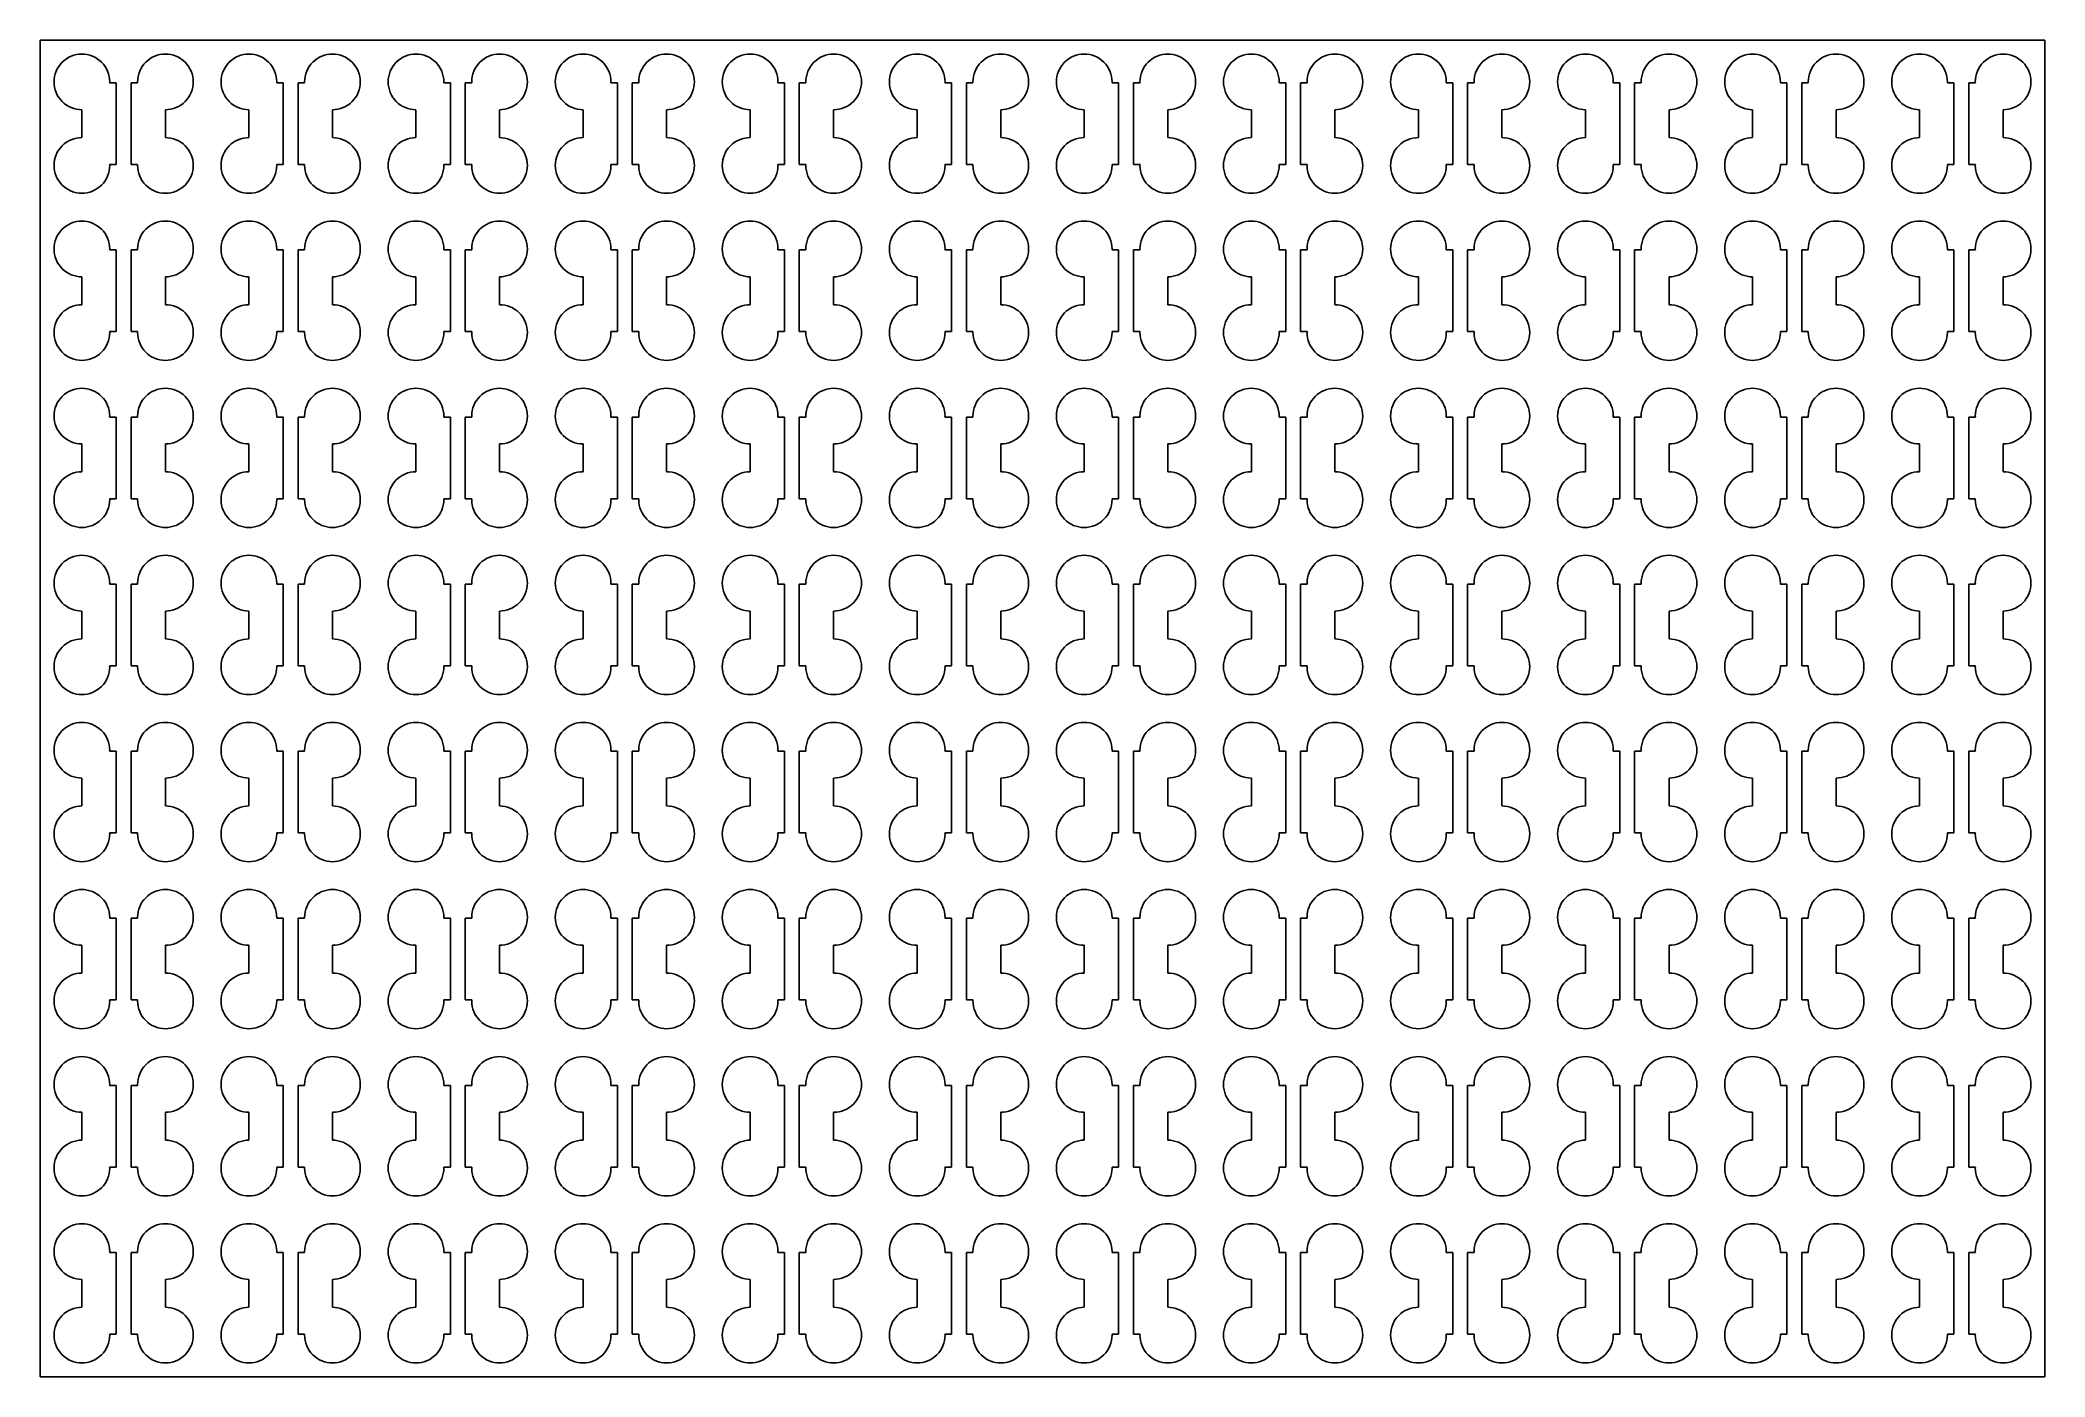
# Model space of a CAD drawing. Header units: metres. Extents: x -4 to 104, y -4 to 68.
import ezdxf

# ---------------------------------------------------------------- set-up
doc = ezdxf.new("R2010")
doc.units = ezdxf.units.M

msp = doc.modelspace()

# ---------------------------------------------------------------- linework, layer by layer
for p, q in [((103.5, 67.5), (-4.5, 67.5)), ((-4.5, 67.5), (-4.5, -4.5)), ((103.5, -4.5), (103.5, 67.5)), ((-3.63582, 65.824), (-3.57288, 65.9571)), ((-3.57288, 65.9571), (-3.49719, 66.0833)), ((-3.49719, 66.0833), (-3.40952, 66.2016)), ((-3.40952, 66.2016), (-3.31065, 66.3107)), ((-3.31065, 66.3107), (-3.20158, 66.4095)), ((-3.20158, 66.4095), (-3.08334, 66.4972)), ((-3.08334, 66.4972), (-2.95709, 66.5729)), ((-2.95709, 66.5729), (-2.82402, 66.6358)), ((-2.82402, 66.6358), (-2.68542, 66.6854)), ((-2.68542, 66.6854), (-2.54263, 66.7212)), ((-2.54263, 66.7212), (-2.39702, 66.7428)), ((-2.39702, 66.7428), (-2.25, 66.75)), ((-2.25, 66.75), (-2.10297, 66.7428)), ((-2.10297, 66.7428), (-1.95735, 66.7212)), ((-1.95735, 66.7212), (-1.81456, 66.6854)), ((-1.81456, 66.6854), (-1.67596, 66.6358)), ((-1.67596, 66.6358), (-1.54289, 66.5729)), ((-1.54289, 66.5729), (-1.41664, 66.4972)), ((-1.41664, 66.4972), (-1.2984, 66.4095)), ((-1.2984, 66.4095), (-1.18933, 66.3107)), ((-1.18933, 66.3107), (-1.09047, 66.2016)), ((-1.09047, 66.2016), (-1.00279, 66.0833)), ((-1.00279, 66.0833), (-0.92711, 65.9571)), ((-0.92711, 65.9571), (-0.86417, 65.824)), ((0.86417, 65.824), (0.92711, 65.9571)), ((0.92711, 65.9571), (1.00279, 66.0833)), ((1.00279, 66.0833), (1.09047, 66.2016)), ((1.09047, 66.2016), (1.18933, 66.3107)), ((1.18933, 66.3107), (1.2984, 66.4095)), ((1.2984, 66.4095), (1.41664, 66.4972)), ((1.41664, 66.4972), (1.54289, 66.5729)), ((1.54289, 66.5729), (1.67596, 66.6358)), ((1.67596, 66.6358), (1.81456, 66.6854)), ((1.81456, 66.6854), (1.95735, 66.7212)), ((1.95735, 66.7212), (2.10297, 66.7428)), ((2.10297, 66.7428), (2.25, 66.75)), ((2.25, 66.75), (2.39702, 66.7428)), ((2.39702, 66.7428), (2.54263, 66.7212)), ((2.54263, 66.7212), (2.68542, 66.6854)), ((2.68542, 66.6854), (2.82402, 66.6358)), ((2.82402, 66.6358), (2.95709, 66.5729)), ((2.95709, 66.5729), (3.08334, 66.4972)), ((3.08334, 66.4972), (3.20158, 66.4095)), ((3.20158, 66.4095), (3.31065, 66.3107)), ((3.31065, 66.3107), (3.40952, 66.2016)), ((3.40952, 66.2016), (3.49719, 66.0833)), ((3.49719, 66.0833), (3.57288, 65.9571)), ((3.57288, 65.9571), (3.63582, 65.824)), ((5.36418, 65.824), (5.42712, 65.9571)), ((5.42712, 65.9571), (5.50281, 66.0833)), ((5.50281, 66.0833), (5.59048, 66.2016)), ((5.59048, 66.2016), (5.68935, 66.3107)), ((5.68935, 66.3107), (5.79842, 66.4095)), ((5.79842, 66.4095), (5.91666, 66.4972)), ((5.91666, 66.4972), (6.04291, 66.5729)), ((6.04291, 66.5729), (6.17598, 66.6358)), ((6.17598, 66.6358), (6.31458, 66.6854)), ((6.31458, 66.6854), (6.45737, 66.7212)), ((6.45737, 66.7212), (6.60298, 66.7428)), ((6.60298, 66.7428), (6.75, 66.75)), ((6.75, 66.75), (6.89703, 66.7428)), ((6.89703, 66.7428), (7.04265, 66.7212)), ((7.04265, 66.7212), (7.18544, 66.6854)), ((7.18544, 66.6854), (7.32404, 66.6358)), ((7.32404, 66.6358), (7.45711, 66.5729)), ((7.45711, 66.5729), (7.58336, 66.4972)), ((7.58336, 66.4972), (7.7016, 66.4095)), ((7.7016, 66.4095), (7.81067, 66.3107)), ((7.81067, 66.3107), (7.90953, 66.2016)), ((7.90953, 66.2016), (7.99721, 66.0833)), ((7.99721, 66.0833), (8.07289, 65.9571)), ((8.07289, 65.9571), (8.13583, 65.824)), ((9.86417, 65.824), (9.92711, 65.9571)), ((9.92711, 65.9571), (10.0028, 66.0833)), ((10.0028, 66.0833), (10.0905, 66.2016)), ((10.0905, 66.2016), (10.1893, 66.3107)), ((10.1893, 66.3107), (10.2984, 66.4095)), ((10.2984, 66.4095), (10.4166, 66.4972)), ((10.4166, 66.4972), (10.5429, 66.5729)), ((10.5429, 66.5729), (10.676, 66.6358)), ((10.676, 66.6358), (10.8146, 66.6854)), ((10.8146, 66.6854), (10.9574, 66.7212)), ((10.9574, 66.7212), (11.103, 66.7428)), ((11.103, 66.7428), (11.25, 66.75)), ((11.25, 66.75), (11.397, 66.7428)), ((11.397, 66.7428), (11.5426, 66.7212)), ((11.5426, 66.7212), (11.6854, 66.6854)), ((11.6854, 66.6854), (11.824, 66.6358)), ((11.824, 66.6358), (11.9571, 66.5729)), ((11.9571, 66.5729), (12.0833, 66.4972)), ((12.0833, 66.4972), (12.2016, 66.4095)), ((12.2016, 66.4095), (12.3107, 66.3107)), ((12.3107, 66.3107), (12.4095, 66.2016)), ((12.4095, 66.2016), (12.4972, 66.0833)), ((12.4972, 66.0833), (12.5729, 65.9571)), ((12.5729, 65.9571), (12.6358, 65.824)), ((14.3642, 65.824), (14.4271, 65.9571)), ((14.4271, 65.9571), (14.5028, 66.0833)), ((14.5028, 66.0833), (14.5905, 66.2016)), ((14.5905, 66.2016), (14.6893, 66.3107)), ((14.6893, 66.3107), (14.7984, 66.4095)), ((14.7984, 66.4095), (14.9167, 66.4972)), ((14.9167, 66.4972), (15.0429, 66.5729)), ((15.0429, 66.5729), (15.176, 66.6358)), ((15.176, 66.6358), (15.3146, 66.6854)), ((15.3146, 66.6854), (15.4574, 66.7212)), ((15.4574, 66.7212), (15.603, 66.7428)), ((15.603, 66.7428), (15.75, 66.75)), ((15.75, 66.75), (15.897, 66.7428)), ((15.897, 66.7428), (16.0426, 66.7212)), ((16.0426, 66.7212), (16.1854, 66.6854)), ((16.1854, 66.6854), (16.324, 66.6358)), ((16.324, 66.6358), (16.4571, 66.5729)), ((16.4571, 66.5729), (16.5834, 66.4972)), ((16.5834, 66.4972), (16.7016, 66.4095)), ((16.7016, 66.4095), (16.8107, 66.3107)), ((16.8107, 66.3107), (16.9095, 66.2016)), ((16.9095, 66.2016), (16.9972, 66.0833)), ((16.9972, 66.0833), (17.0729, 65.9571)), ((17.0729, 65.9571), (17.1358, 65.824)), ((18.8642, 65.824), (18.9271, 65.9571)), ((18.9271, 65.9571), (19.0028, 66.0833)), ((19.0028, 66.0833), (19.0905, 66.2016)), ((19.0905, 66.2016), (19.1893, 66.3107)), ((19.1893, 66.3107), (19.2984, 66.4095)), ((19.2984, 66.4095), (19.4166, 66.4972)), ((19.4166, 66.4972), (19.5429, 66.5729)), ((19.5429, 66.5729), (19.676, 66.6358)), ((19.676, 66.6358), (19.8146, 66.6854)), ((19.8146, 66.6854), (19.9574, 66.7212)), ((19.9574, 66.7212), (20.103, 66.7428)), ((20.103, 66.7428), (20.25, 66.75)), ((20.25, 66.75), (20.397, 66.7428)), ((20.397, 66.7428), (20.5426, 66.7212)), ((20.5426, 66.7212), (20.6854, 66.6854)), ((20.6854, 66.6854), (20.824, 66.6358)), ((20.824, 66.6358), (20.9571, 66.5729)), ((20.9571, 66.5729), (21.0833, 66.4972)), ((21.0833, 66.4972), (21.2016, 66.4095)), ((21.2016, 66.4095), (21.3107, 66.3107)), ((21.3107, 66.3107), (21.4095, 66.2016)), ((21.4095, 66.2016), (21.4972, 66.0833)), ((21.4972, 66.0833), (21.5729, 65.9571)), ((21.5729, 65.9571), (21.6358, 65.824)), ((23.3642, 65.824), (23.4271, 65.9571)), ((23.4271, 65.9571), (23.5028, 66.0833)), ((23.5028, 66.0833), (23.5905, 66.2016)), ((23.5905, 66.2016), (23.6893, 66.3107)), ((23.6893, 66.3107), (23.7984, 66.4095)), ((23.7984, 66.4095), (23.9167, 66.4972)), ((23.9167, 66.4972), (24.0429, 66.5729)), ((24.0429, 66.5729), (24.176, 66.6358)), ((24.176, 66.6358), (24.3146, 66.6854)), ((24.3146, 66.6854), (24.4574, 66.7212)), ((24.4574, 66.7212), (24.603, 66.7428)), ((24.603, 66.7428), (24.75, 66.75)), ((24.75, 66.75), (24.897, 66.7428)), ((24.897, 66.7428), (25.0426, 66.7212)), ((25.0426, 66.7212), (25.1854, 66.6854)), ((25.1854, 66.6854), (25.324, 66.6358)), ((25.324, 66.6358), (25.4571, 66.5729)), ((25.4571, 66.5729), (25.5834, 66.4972)), ((25.5834, 66.4972), (25.7016, 66.4095)), ((25.7016, 66.4095), (25.8107, 66.3107)), ((25.8107, 66.3107), (25.9095, 66.2016)), ((25.9095, 66.2016), (25.9972, 66.0833)), ((25.9972, 66.0833), (26.0729, 65.9571)), ((26.0729, 65.9571), (26.1358, 65.824)), ((27.8642, 65.824), (27.9271, 65.9571)), ((27.9271, 65.9571), (28.0028, 66.0833)), ((28.0028, 66.0833), (28.0905, 66.2016)), ((28.0905, 66.2016), (28.1893, 66.3107)), ((28.1893, 66.3107), (28.2984, 66.4095)), ((28.2984, 66.4095), (28.4166, 66.4972)), ((28.4166, 66.4972), (28.5429, 66.5729)), ((28.5429, 66.5729), (28.676, 66.6358)), ((28.676, 66.6358), (28.8146, 66.6854)), ((28.8146, 66.6854), (28.9574, 66.7212)), ((28.9574, 66.7212), (29.103, 66.7428)), ((29.103, 66.7428), (29.25, 66.75)), ((29.25, 66.75), (29.397, 66.7428)), ((29.397, 66.7428), (29.5426, 66.7212)), ((29.5426, 66.7212), (29.6854, 66.6854)), ((29.6854, 66.6854), (29.824, 66.6358)), ((29.824, 66.6358), (29.9571, 66.5729)), ((29.9571, 66.5729), (30.0833, 66.4972)), ((30.0833, 66.4972), (30.2016, 66.4095)), ((30.2016, 66.4095), (30.3107, 66.3107)), ((30.3107, 66.3107), (30.4095, 66.2016)), ((30.4095, 66.2016), (30.4972, 66.0833)), ((30.4972, 66.0833), (30.5729, 65.9571)), ((30.5729, 65.9571), (30.6358, 65.824)), ((32.3642, 65.824), (32.4271, 65.9571)), ((32.4271, 65.9571), (32.5028, 66.0833)), ((32.5028, 66.0833), (32.5905, 66.2016)), ((32.5905, 66.2016), (32.6893, 66.3107)), ((32.6893, 66.3107), (32.7984, 66.4095)), ((32.7984, 66.4095), (32.9167, 66.4972)), ((32.9167, 66.4972), (33.0429, 66.5729)), ((33.0429, 66.5729), (33.176, 66.6358)), ((33.176, 66.6358), (33.3146, 66.6854)), ((33.3146, 66.6854), (33.4574, 66.7212)), ((33.4574, 66.7212), (33.603, 66.7428)), ((33.603, 66.7428), (33.75, 66.75)), ((33.75, 66.75), (33.897, 66.7428)), ((33.897, 66.7428), (34.0426, 66.7212)), ((34.0426, 66.7212), (34.1854, 66.6854)), ((34.1854, 66.6854), (34.324, 66.6358)), ((34.324, 66.6358), (34.4571, 66.5729)), ((34.4571, 66.5729), (34.5834, 66.4972)), ((34.5834, 66.4972), (34.7016, 66.4095)), ((34.7016, 66.4095), (34.8107, 66.3107)), ((34.8107, 66.3107), (34.9095, 66.2016)), ((34.9095, 66.2016), (34.9972, 66.0833)), ((34.9972, 66.0833), (35.0729, 65.9571)), ((35.0729, 65.9571), (35.1358, 65.824)), ((36.8642, 65.824), (36.9271, 65.9571)), ((36.9271, 65.9571), (37.0028, 66.0833)), ((37.0028, 66.0833), (37.0905, 66.2016)), ((37.0905, 66.2016), (37.1893, 66.3107)), ((37.1893, 66.3107), (37.2984, 66.4095)), ((37.2984, 66.4095), (37.4166, 66.4972)), ((37.4166, 66.4972), (37.5429, 66.5729)), ((37.5429, 66.5729), (37.676, 66.6358)), ((37.676, 66.6358), (37.8146, 66.6854)), ((37.8146, 66.6854), (37.9574, 66.7212)), ((37.9574, 66.7212), (38.103, 66.7428)), ((38.103, 66.7428), (38.25, 66.75)), ((38.25, 66.75), (38.397, 66.7428)), ((38.397, 66.7428), (38.5426, 66.7212)), ((38.5426, 66.7212), (38.6854, 66.6854)), ((38.6854, 66.6854), (38.824, 66.6358)), ((38.824, 66.6358), (38.9571, 66.5729)), ((38.9571, 66.5729), (39.0833, 66.4972)), ((39.0833, 66.4972), (39.2016, 66.4095)), ((39.2016, 66.4095), (39.3107, 66.3107)), ((39.3107, 66.3107), (39.4095, 66.2016)), ((39.4095, 66.2016), (39.4972, 66.0833)), ((39.4972, 66.0833), (39.5729, 65.9571)), ((39.5729, 65.9571), (39.6358, 65.824)), ((41.3642, 65.824), (41.4271, 65.9571)), ((41.4271, 65.9571), (41.5028, 66.0833)), ((41.5028, 66.0833), (41.5905, 66.2016)), ((41.5905, 66.2016), (41.6893, 66.3107)), ((41.6893, 66.3107), (41.7984, 66.4095)), ((41.7984, 66.4095), (41.9167, 66.4972)), ((41.9167, 66.4972), (42.0429, 66.5729)), ((42.0429, 66.5729), (42.176, 66.6358)), ((42.176, 66.6358), (42.3146, 66.6854)), ((42.3146, 66.6854), (42.4574, 66.7212)), ((42.4574, 66.7212), (42.603, 66.7428)), ((42.603, 66.7428), (42.75, 66.75)), ((42.75, 66.75), (42.897, 66.7428)), ((42.897, 66.7428), (43.0426, 66.7212)), ((43.0426, 66.7212), (43.1854, 66.6854)), ((43.1854, 66.6854), (43.324, 66.6358)), ((43.324, 66.6358), (43.4571, 66.5729)), ((43.4571, 66.5729), (43.5834, 66.4972)), ((43.5834, 66.4972), (43.7016, 66.4095)), ((43.7016, 66.4095), (43.8107, 66.3107)), ((43.8107, 66.3107), (43.9095, 66.2016)), ((43.9095, 66.2016), (43.9972, 66.0833)), ((43.9972, 66.0833), (44.0729, 65.9571)), ((44.0729, 65.9571), (44.1358, 65.824)), ((45.8642, 65.824), (45.9271, 65.9571)), ((45.9271, 65.9571), (46.0028, 66.0833)), ((46.0028, 66.0833), (46.0905, 66.2016)), ((46.0905, 66.2016), (46.1893, 66.3107)), ((46.1893, 66.3107), (46.2984, 66.4095)), ((46.2984, 66.4095), (46.4166, 66.4972)), ((46.4166, 66.4972), (46.5429, 66.5729)), ((46.5429, 66.5729), (46.676, 66.6358)), ((46.676, 66.6358), (46.8146, 66.6854)), ((46.8146, 66.6854), (46.9574, 66.7212)), ((46.9574, 66.7212), (47.103, 66.7428)), ((47.103, 66.7428), (47.25, 66.75)), ((47.25, 66.75), (47.397, 66.7428)), ((47.397, 66.7428), (47.5426, 66.7212)), ((47.5426, 66.7212), (47.6854, 66.6854)), ((47.6854, 66.6854), (47.824, 66.6358)), ((47.824, 66.6358), (47.9571, 66.5729)), ((47.9571, 66.5729), (48.0833, 66.4972)), ((48.0833, 66.4972), (48.2016, 66.4095)), ((48.2016, 66.4095), (48.3107, 66.3107)), ((48.3107, 66.3107), (48.4095, 66.2016)), ((48.4095, 66.2016), (48.4972, 66.0833)), ((48.4972, 66.0833), (48.5729, 65.9571)), ((48.5729, 65.9571), (48.6358, 65.824)), ((50.3642, 65.824), (50.4271, 65.9571)), ((50.4271, 65.9571), (50.5028, 66.0833)), ((50.5028, 66.0833), (50.5905, 66.2016)), ((50.5905, 66.2016), (50.6893, 66.3107)), ((50.6893, 66.3107), (50.7984, 66.4095)), ((50.7984, 66.4095), (50.9167, 66.4972)), ((50.9167, 66.4972), (51.0429, 66.5729)), ((51.0429, 66.5729), (51.176, 66.6358)), ((51.176, 66.6358), (51.3146, 66.6854)), ((51.3146, 66.6854), (51.4574, 66.7212)), ((51.4574, 66.7212), (51.603, 66.7428)), ((51.603, 66.7428), (51.75, 66.75)), ((51.75, 66.75), (51.897, 66.7428)), ((51.897, 66.7428), (52.0426, 66.7212)), ((52.0426, 66.7212), (52.1854, 66.6854)), ((52.1854, 66.6854), (52.324, 66.6358)), ((52.324, 66.6358), (52.4571, 66.5729)), ((52.4571, 66.5729), (52.5834, 66.4972)), ((52.5834, 66.4972), (52.7016, 66.4095)), ((52.7016, 66.4095), (52.8107, 66.3107)), ((52.8107, 66.3107), (52.9095, 66.2016)), ((52.9095, 66.2016), (52.9972, 66.0833)), ((52.9972, 66.0833), (53.0729, 65.9571)), ((53.0729, 65.9571), (53.1358, 65.824)), ((54.8642, 65.824), (54.9271, 65.9571)), ((54.9271, 65.9571), (55.0028, 66.0833)), ((55.0028, 66.0833), (55.0905, 66.2016)), ((55.0905, 66.2016), (55.1893, 66.3107)), ((55.1893, 66.3107), (55.2984, 66.4095)), ((55.2984, 66.4095), (55.4166, 66.4972)), ((55.4166, 66.4972), (55.5429, 66.5729)), ((55.5429, 66.5729), (55.676, 66.6358)), ((55.676, 66.6358), (55.8146, 66.6854)), ((55.8146, 66.6854), (55.9574, 66.7212)), ((55.9574, 66.7212), (56.103, 66.7428)), ((56.103, 66.7428), (56.25, 66.75)), ((56.25, 66.75), (56.397, 66.7428)), ((56.397, 66.7428), (56.5426, 66.7212)), ((56.5426, 66.7212), (56.6854, 66.6854)), ((56.6854, 66.6854), (56.824, 66.6358)), ((56.824, 66.6358), (56.9571, 66.5729)), ((56.9571, 66.5729), (57.0833, 66.4972)), ((57.0833, 66.4972), (57.2016, 66.4095)), ((57.2016, 66.4095), (57.3107, 66.3107)), ((57.3107, 66.3107), (57.4095, 66.2016)), ((57.4095, 66.2016), (57.4972, 66.0833)), ((57.4972, 66.0833), (57.5729, 65.9571)), ((57.5729, 65.9571), (57.6358, 65.824)), ((59.3642, 65.824), (59.4271, 65.9571)), ((59.4271, 65.9571), (59.5028, 66.0833)), ((59.5028, 66.0833), (59.5905, 66.2016)), ((59.5905, 66.2016), (59.6893, 66.3107)), ((59.6893, 66.3107), (59.7984, 66.4095)), ((59.7984, 66.4095), (59.9167, 66.4972)), ((59.9167, 66.4972), (60.0429, 66.5729)), ((60.0429, 66.5729), (60.176, 66.6358)), ((60.176, 66.6358), (60.3146, 66.6854)), ((60.3146, 66.6854), (60.4574, 66.7212)), ((60.4574, 66.7212), (60.603, 66.7428)), ((60.603, 66.7428), (60.75, 66.75)), ((60.75, 66.75), (60.897, 66.7428)), ((60.897, 66.7428), (61.0426, 66.7212)), ((61.0426, 66.7212), (61.1854, 66.6854)), ((61.1854, 66.6854), (61.324, 66.6358)), ((61.324, 66.6358), (61.4571, 66.5729)), ((61.4571, 66.5729), (61.5834, 66.4972)), ((61.5834, 66.4972), (61.7016, 66.4095)), ((61.7016, 66.4095), (61.8107, 66.3107)), ((61.8107, 66.3107), (61.9095, 66.2016)), ((61.9095, 66.2016), (61.9972, 66.0833)), ((61.9972, 66.0833), (62.0729, 65.9571)), ((62.0729, 65.9571), (62.1358, 65.824)), ((63.8642, 65.824), (63.9271, 65.9571)), ((63.9271, 65.9571), (64.0028, 66.0833)), ((64.0028, 66.0833), (64.0905, 66.2016)), ((64.0905, 66.2016), (64.1893, 66.3107)), ((64.1893, 66.3107), (64.2984, 66.4095)), ((64.2984, 66.4095), (64.4166, 66.4972)), ((64.4166, 66.4972), (64.5429, 66.5729)), ((64.5429, 66.5729), (64.676, 66.6358)), ((64.676, 66.6358), (64.8146, 66.6854)), ((64.8146, 66.6854), (64.9574, 66.7212)), ((64.9574, 66.7212), (65.103, 66.7428)), ((65.103, 66.7428), (65.25, 66.75)), ((65.25, 66.75), (65.397, 66.7428)), ((65.397, 66.7428), (65.5426, 66.7212)), ((65.5426, 66.7212), (65.6854, 66.6854)), ((65.6854, 66.6854), (65.824, 66.6358)), ((65.824, 66.6358), (65.9571, 66.5729)), ((65.9571, 66.5729), (66.0833, 66.4972)), ((66.0833, 66.4972), (66.2016, 66.4095)), ((66.2016, 66.4095), (66.3107, 66.3107)), ((66.3107, 66.3107), (66.4095, 66.2016)), ((66.4095, 66.2016), (66.4972, 66.0833)), ((66.4972, 66.0833), (66.5729, 65.9571)), ((66.5729, 65.9571), (66.6358, 65.824)), ((68.3642, 65.824), (68.4271, 65.9571)), ((68.4271, 65.9571), (68.5028, 66.0833)), ((68.5028, 66.0833), (68.5905, 66.2016)), ((68.5905, 66.2016), (68.6893, 66.3107)), ((68.6893, 66.3107), (68.7984, 66.4095)), ((68.7984, 66.4095), (68.9167, 66.4972)), ((68.9167, 66.4972), (69.0429, 66.5729)), ((69.0429, 66.5729), (69.176, 66.6358)), ((69.176, 66.6358), (69.3146, 66.6854)), ((69.3146, 66.6854), (69.4574, 66.7212)), ((69.4574, 66.7212), (69.603, 66.7428)), ((69.603, 66.7428), (69.75, 66.75)), ((69.75, 66.75), (69.897, 66.7428)), ((69.897, 66.7428), (70.0426, 66.7212)), ((70.0426, 66.7212), (70.1854, 66.6854)), ((70.1854, 66.6854), (70.324, 66.6358)), ((70.324, 66.6358), (70.4571, 66.5729)), ((70.4571, 66.5729), (70.5834, 66.4972)), ((70.5834, 66.4972), (70.7016, 66.4095)), ((70.7016, 66.4095), (70.8107, 66.3107)), ((70.8107, 66.3107), (70.9095, 66.2016)), ((70.9095, 66.2016), (70.9972, 66.0833)), ((70.9972, 66.0833), (71.0729, 65.9571)), ((71.0729, 65.9571), (71.1358, 65.824)), ((72.8642, 65.824), (72.9271, 65.9571)), ((72.9271, 65.9571), (73.0028, 66.0833)), ((73.0028, 66.0833), (73.0905, 66.2016)), ((73.0905, 66.2016), (73.1893, 66.3107)), ((73.1893, 66.3107), (73.2984, 66.4095)), ((73.2984, 66.4095), (73.4166, 66.4972)), ((73.4166, 66.4972), (73.5429, 66.5729)), ((73.5429, 66.5729), (73.676, 66.6358)), ((73.676, 66.6358), (73.8146, 66.6854)), ((73.8146, 66.6854), (73.9574, 66.7212)), ((73.9574, 66.7212), (74.103, 66.7428)), ((74.103, 66.7428), (74.25, 66.75)), ((74.25, 66.75), (74.397, 66.7428)), ((74.397, 66.7428), (74.5426, 66.7212)), ((74.5426, 66.7212), (74.6854, 66.6854)), ((74.6854, 66.6854), (74.824, 66.6358)), ((74.824, 66.6358), (74.9571, 66.5729)), ((74.9571, 66.5729), (75.0833, 66.4972)), ((75.0833, 66.4972), (75.2016, 66.4095)), ((75.2016, 66.4095), (75.3107, 66.3107)), ((75.3107, 66.3107), (75.4095, 66.2016)), ((75.4095, 66.2016), (75.4972, 66.0833)), ((75.4972, 66.0833), (75.5729, 65.9571)), ((75.5729, 65.9571), (75.6358, 65.824)), ((77.3642, 65.824), (77.4271, 65.9571)), ((77.4271, 65.9571), (77.5028, 66.0833)), ((77.5028, 66.0833), (77.5905, 66.2016)), ((77.5905, 66.2016), (77.6893, 66.3107)), ((77.6893, 66.3107), (77.7984, 66.4095)), ((77.7984, 66.4095), (77.9167, 66.4972)), ((77.9167, 66.4972), (78.0429, 66.5729)), ((78.0429, 66.5729), (78.176, 66.6358)), ((78.176, 66.6358), (78.3146, 66.6854)), ((78.3146, 66.6854), (78.4574, 66.7212)), ((78.4574, 66.7212), (78.603, 66.7428)), ((78.603, 66.7428), (78.75, 66.75)), ((78.75, 66.75), (78.897, 66.7428)), ((78.897, 66.7428), (79.0426, 66.7212)), ((79.0426, 66.7212), (79.1854, 66.6854)), ((79.1854, 66.6854), (79.324, 66.6358)), ((79.324, 66.6358), (79.4571, 66.5729)), ((79.4571, 66.5729), (79.5834, 66.4972)), ((79.5834, 66.4972), (79.7016, 66.4095)), ((79.7016, 66.4095), (79.8107, 66.3107)), ((79.8107, 66.3107), (79.9095, 66.2016)), ((79.9095, 66.2016), (79.9972, 66.0833)), ((79.9972, 66.0833), (80.0729, 65.9571)), ((80.0729, 65.9571), (80.1358, 65.824)), ((81.8642, 65.824), (81.9271, 65.9571)), ((81.9271, 65.9571), (82.0028, 66.0833)), ((82.0028, 66.0833), (82.0905, 66.2016)), ((82.0905, 66.2016), (82.1893, 66.3107)), ((82.1893, 66.3107), (82.2984, 66.4095)), ((82.2984, 66.4095), (82.4166, 66.4972)), ((82.4166, 66.4972), (82.5429, 66.5729)), ((82.5429, 66.5729), (82.676, 66.6358)), ((82.676, 66.6358), (82.8146, 66.6854)), ((82.8146, 66.6854), (82.9574, 66.7212)), ((82.9574, 66.7212), (83.103, 66.7428)), ((83.103, 66.7428), (83.25, 66.75)), ((83.25, 66.75), (83.397, 66.7428)), ((83.397, 66.7428), (83.5426, 66.7212)), ((83.5426, 66.7212), (83.6854, 66.6854)), ((83.6854, 66.6854), (83.824, 66.6358)), ((83.824, 66.6358), (83.9571, 66.5729)), ((83.9571, 66.5729), (84.0833, 66.4972)), ((84.0833, 66.4972), (84.2016, 66.4095)), ((84.2016, 66.4095), (84.3107, 66.3107)), ((84.3107, 66.3107), (84.4095, 66.2016)), ((84.4095, 66.2016), (84.4972, 66.0833)), ((84.4972, 66.0833), (84.5729, 65.9571)), ((84.5729, 65.9571), (84.6358, 65.824)), ((86.3642, 65.824), (86.4271, 65.9571)), ((86.4271, 65.9571), (86.5028, 66.0833)), ((86.5028, 66.0833), (86.5905, 66.2016)), ((86.5905, 66.2016), (86.6893, 66.3107)), ((86.6893, 66.3107), (86.7984, 66.4095)), ((86.7984, 66.4095), (86.9167, 66.4972)), ((86.9167, 66.4972), (87.0429, 66.5729)), ((87.0429, 66.5729), (87.176, 66.6358)), ((87.176, 66.6358), (87.3146, 66.6854)), ((87.3146, 66.6854), (87.4574, 66.7212)), ((87.4574, 66.7212), (87.603, 66.7428)), ((87.603, 66.7428), (87.75, 66.75)), ((87.75, 66.75), (87.897, 66.7428)), ((87.897, 66.7428), (88.0426, 66.7212)), ((88.0426, 66.7212), (88.1854, 66.6854)), ((88.1854, 66.6854), (88.324, 66.6358)), ((88.324, 66.6358), (88.4571, 66.5729)), ((88.4571, 66.5729), (88.5834, 66.4972)), ((88.5834, 66.4972), (88.7016, 66.4095)), ((88.7016, 66.4095), (88.8107, 66.3107)), ((88.8107, 66.3107), (88.9095, 66.2016)), ((88.9095, 66.2016), (88.9972, 66.0833)), ((88.9972, 66.0833), (89.0729, 65.9571)), ((89.0729, 65.9571), (89.1358, 65.824)), ((90.8642, 65.824), (90.9271, 65.9571)), ((90.9271, 65.9571), (91.0028, 66.0833)), ((91.0028, 66.0833), (91.0905, 66.2016)), ((91.0905, 66.2016), (91.1893, 66.3107)), ((91.1893, 66.3107), (91.2984, 66.4095)), ((91.2984, 66.4095), (91.4166, 66.4972)), ((91.4166, 66.4972), (91.5429, 66.5729)), ((91.5429, 66.5729), (91.676, 66.6358)), ((91.676, 66.6358), (91.8146, 66.6854)), ((91.8146, 66.6854), (91.9574, 66.7212)), ((91.9574, 66.7212), (92.103, 66.7428)), ((92.103, 66.7428), (92.25, 66.75)), ((92.25, 66.75), (92.397, 66.7428)), ((92.397, 66.7428), (92.5426, 66.7212)), ((92.5426, 66.7212), (92.6854, 66.6854)), ((92.6854, 66.6854), (92.824, 66.6358)), ((92.824, 66.6358), (92.9571, 66.5729)), ((92.9571, 66.5729), (93.0833, 66.4972)), ((93.0833, 66.4972), (93.2016, 66.4095)), ((93.2016, 66.4095), (93.3107, 66.3107)), ((93.3107, 66.3107), (93.4095, 66.2016)), ((93.4095, 66.2016), (93.4972, 66.0833)), ((93.4972, 66.0833), (93.5729, 65.9571)), ((93.5729, 65.9571), (93.6358, 65.824)), ((95.3642, 65.824), (95.4271, 65.9571)), ((95.4271, 65.9571), (95.5028, 66.0833)), ((95.5028, 66.0833), (95.5905, 66.2016)), ((95.5905, 66.2016), (95.6893, 66.3107)), ((95.6893, 66.3107), (95.7984, 66.4095)), ((95.7984, 66.4095), (95.9167, 66.4972)), ((95.9167, 66.4972), (96.0429, 66.5729)), ((96.0429, 66.5729), (96.176, 66.6358)), ((96.176, 66.6358), (96.3146, 66.6854)), ((96.3146, 66.6854), (96.4574, 66.7212)), ((96.4574, 66.7212), (96.603, 66.7428)), ((96.603, 66.7428), (96.75, 66.75)), ((96.75, 66.75), (96.897, 66.7428)), ((96.897, 66.7428), (97.0426, 66.7212)), ((97.0426, 66.7212), (97.1854, 66.6854)), ((97.1854, 66.6854), (97.324, 66.6358)), ((97.324, 66.6358), (97.4571, 66.5729)), ((97.4571, 66.5729), (97.5834, 66.4972)), ((97.5834, 66.4972), (97.7016, 66.4095)), ((97.7016, 66.4095), (97.8107, 66.3107)), ((97.8107, 66.3107), (97.9095, 66.2016)), ((97.9095, 66.2016), (97.9972, 66.0833)), ((97.9972, 66.0833), (98.0729, 65.9571)), ((98.0729, 65.9571), (98.1358, 65.824)), ((99.8642, 65.824), (99.9271, 65.9571)), ((99.9271, 65.9571), (100.003, 66.0833)), ((100.003, 66.0833), (100.09, 66.2016)), ((100.09, 66.2016), (100.189, 66.3107)), ((100.189, 66.3107), (100.298, 66.4095)), ((100.298, 66.4095), (100.417, 66.4972)), ((100.417, 66.4972), (100.543, 66.5729)), ((100.543, 66.5729), (100.676, 66.6358)), ((100.676, 66.6358), (100.815, 66.6854)), ((100.815, 66.6854), (100.957, 66.7212)), ((100.957, 66.7212), (101.103, 66.7428)), ((101.103, 66.7428), (101.25, 66.75)), ((101.25, 66.75), (101.397, 66.7428)), ((101.397, 66.7428), (101.543, 66.7212)), ((101.543, 66.7212), (101.685, 66.6854)), ((101.685, 66.6854), (101.824, 66.6358)), ((101.824, 66.6358), (101.957, 66.5729)), ((101.957, 66.5729), (102.083, 66.4972)), ((102.083, 66.4972), (102.202, 66.4095)), ((102.202, 66.4095), (102.311, 66.3107)), ((102.311, 66.3107), (102.41, 66.2016)), ((102.41, 66.2016), (102.497, 66.0833)), ((102.497, 66.0833), (102.573, 65.9571)), ((102.573, 65.9571), (102.636, 65.824)), ((-3.75, 65.25), (-3.74277, 65.397)), ((-3.74277, 65.103), (-3.75, 65.25)), ((-3.74277, 65.397), (-3.72118, 65.5426)), ((-3.72118, 64.9574), (-3.74277, 65.103)), ((-3.72118, 65.5426), (-3.68541, 65.6854)), ((-3.68541, 64.8146), (-3.72118, 64.9574)), ((-3.68541, 65.6854), (-3.63582, 65.824)), ((-3.63582, 64.676), (-3.68541, 64.8146)), ((-0.86417, 65.824), (-0.81458, 65.6854)), ((-0.81458, 65.6854), (-0.77881, 65.5426)), ((-0.77881, 65.5426), (-0.75722, 65.397)), ((-0.75722, 65.397), (-0.75, 65.25)), ((-0.75, 65.25), (-0.75246, 65.2)), ((-0.75246, 65.2), (-0.39999, 65.2)), ((-0.39999, 65.2), (-0.39999, 60.8)), ((0.39999, 60.8), (0.39999, 65.2)), ((0.39999, 65.2), (0.75246, 65.2)), ((0.75, 65.25), (0.75722, 65.397)), ((0.75246, 65.2), (0.75, 65.25)), ((0.75722, 65.397), (0.77881, 65.5426)), ((0.77881, 65.5426), (0.81458, 65.6854)), ((0.81458, 65.6854), (0.86417, 65.824)), ((3.63582, 65.824), (3.68541, 65.6854)), ((3.68541, 64.8146), (3.63582, 64.676)), ((3.68541, 65.6854), (3.72118, 65.5426)), ((3.72118, 64.9574), (3.68541, 64.8146)), ((3.72118, 65.5426), (3.74277, 65.397)), ((3.74277, 65.103), (3.72118, 64.9574)), ((3.74277, 65.397), (3.75, 65.25)), ((3.75, 65.25), (3.74277, 65.103)), ((5.25, 65.25), (5.25723, 65.397)), ((5.25723, 65.103), (5.25, 65.25)), ((5.25723, 65.397), (5.27882, 65.5426)), ((5.27882, 64.9574), (5.25723, 65.103)), ((5.27882, 65.5426), (5.31459, 65.6854)), ((5.31459, 64.8146), (5.27882, 64.9574)), ((5.31459, 65.6854), (5.36418, 65.824)), ((5.36418, 64.676), (5.31459, 64.8146)), ((8.13583, 65.824), (8.18542, 65.6854)), ((8.18542, 65.6854), (8.22119, 65.5426)), ((8.22119, 65.5426), (8.24278, 65.397)), ((8.24278, 65.397), (8.25, 65.25)), ((8.25, 65.25), (8.24754, 65.2)), ((8.24754, 65.2), (8.60001, 65.2)), ((8.60001, 65.2), (8.60001, 60.8)), ((9.39999, 60.8), (9.39999, 65.2)), ((9.39999, 65.2), (9.75246, 65.2)), ((9.75, 65.25), (9.75722, 65.397)), ((9.75246, 65.2), (9.75, 65.25)), ((9.75722, 65.397), (9.77881, 65.5426)), ((9.77881, 65.5426), (9.81458, 65.6854)), ((9.81458, 65.6854), (9.86417, 65.824)), ((12.6358, 65.824), (12.6854, 65.6854)), ((12.6854, 64.8146), (12.6358, 64.676)), ((12.6854, 65.6854), (12.7212, 65.5426)), ((12.7212, 64.9574), (12.6854, 64.8146)), ((12.7212, 65.5426), (12.7428, 65.397)), ((12.7428, 65.103), (12.7212, 64.9574)), ((12.7428, 65.397), (12.75, 65.25)), ((12.75, 65.25), (12.7428, 65.103)), ((14.25, 65.25), (14.2572, 65.397)), ((14.2572, 65.103), (14.25, 65.25)), ((14.2572, 65.397), (14.2788, 65.5426)), ((14.2788, 64.9574), (14.2572, 65.103)), ((14.2788, 65.5426), (14.3146, 65.6854)), ((14.3146, 64.8146), (14.2788, 64.9574)), ((14.3146, 65.6854), (14.3642, 65.824)), ((14.3642, 64.676), (14.3146, 64.8146)), ((17.1358, 65.824), (17.1854, 65.6854)), ((17.1854, 65.6854), (17.2212, 65.5426)), ((17.2212, 65.5426), (17.2428, 65.397)), ((17.2428, 65.397), (17.25, 65.25)), ((17.25, 65.25), (17.2475, 65.2)), ((17.2475, 65.2), (17.6, 65.2)), ((17.6, 65.2), (17.6, 60.8)), ((18.4, 60.8), (18.4, 65.2)), ((18.4, 65.2), (18.7525, 65.2)), ((18.75, 65.25), (18.7572, 65.397)), ((18.7525, 65.2), (18.75, 65.25)), ((18.7572, 65.397), (18.7788, 65.5426)), ((18.7788, 65.5426), (18.8146, 65.6854)), ((18.8146, 65.6854), (18.8642, 65.824)), ((21.6358, 65.824), (21.6854, 65.6854)), ((21.6854, 64.8146), (21.6358, 64.676)), ((21.6854, 65.6854), (21.7212, 65.5426)), ((21.7212, 64.9574), (21.6854, 64.8146)), ((21.7212, 65.5426), (21.7428, 65.397)), ((21.7428, 65.103), (21.7212, 64.9574)), ((21.7428, 65.397), (21.75, 65.25)), ((21.75, 65.25), (21.7428, 65.103)), ((23.25, 65.25), (23.2572, 65.397)), ((23.2572, 65.103), (23.25, 65.25)), ((23.2572, 65.397), (23.2788, 65.5426)), ((23.2788, 64.9574), (23.2572, 65.103)), ((23.2788, 65.5426), (23.3146, 65.6854)), ((23.3146, 64.8146), (23.2788, 64.9574)), ((23.3146, 65.6854), (23.3642, 65.824)), ((23.3642, 64.676), (23.3146, 64.8146)), ((26.1358, 65.824), (26.1854, 65.6854)), ((26.1854, 65.6854), (26.2212, 65.5426)), ((26.2212, 65.5426), (26.2428, 65.397)), ((26.2428, 65.397), (26.25, 65.25)), ((26.25, 65.25), (26.2475, 65.2)), ((26.2475, 65.2), (26.6, 65.2)), ((26.6, 65.2), (26.6, 60.8)), ((27.4, 60.8), (27.4, 65.2)), ((27.4, 65.2), (27.7525, 65.2)), ((27.75, 65.25), (27.7572, 65.397)), ((27.7525, 65.2), (27.75, 65.25)), ((27.7572, 65.397), (27.7788, 65.5426)), ((27.7788, 65.5426), (27.8146, 65.6854)), ((27.8146, 65.6854), (27.8642, 65.824)), ((30.6358, 65.824), (30.6854, 65.6854)), ((30.6854, 64.8146), (30.6358, 64.676)), ((30.6854, 65.6854), (30.7212, 65.5426)), ((30.7212, 64.9574), (30.6854, 64.8146)), ((30.7212, 65.5426), (30.7428, 65.397)), ((30.7428, 65.103), (30.7212, 64.9574)), ((30.7428, 65.397), (30.75, 65.25)), ((30.75, 65.25), (30.7428, 65.103)), ((32.25, 65.25), (32.2572, 65.397)), ((32.2572, 65.103), (32.25, 65.25)), ((32.2572, 65.397), (32.2788, 65.5426)), ((32.2788, 64.9574), (32.2572, 65.103)), ((32.2788, 65.5426), (32.3146, 65.6854)), ((32.3146, 64.8146), (32.2788, 64.9574)), ((32.3146, 65.6854), (32.3642, 65.824)), ((32.3642, 64.676), (32.3146, 64.8146)), ((35.1358, 65.824), (35.1854, 65.6854)), ((35.1854, 65.6854), (35.2212, 65.5426)), ((35.2212, 65.5426), (35.2428, 65.397)), ((35.2428, 65.397), (35.25, 65.25)), ((35.25, 65.25), (35.2475, 65.2)), ((35.2475, 65.2), (35.6, 65.2)), ((35.6, 65.2), (35.6, 60.8)), ((36.4, 60.8), (36.4, 65.2)), ((36.4, 65.2), (36.7525, 65.2)), ((36.75, 65.25), (36.7572, 65.397)), ((36.7525, 65.2), (36.75, 65.25)), ((36.7572, 65.397), (36.7788, 65.5426)), ((36.7788, 65.5426), (36.8146, 65.6854)), ((36.8146, 65.6854), (36.8642, 65.824)), ((39.6358, 65.824), (39.6854, 65.6854)), ((39.6854, 64.8146), (39.6358, 64.676)), ((39.6854, 65.6854), (39.7212, 65.5426)), ((39.7212, 64.9574), (39.6854, 64.8146)), ((39.7212, 65.5426), (39.7428, 65.397)), ((39.7428, 65.103), (39.7212, 64.9574)), ((39.7428, 65.397), (39.75, 65.25)), ((39.75, 65.25), (39.7428, 65.103)), ((41.25, 65.25), (41.2572, 65.397)), ((41.2572, 65.103), (41.25, 65.25)), ((41.2572, 65.397), (41.2788, 65.5426)), ((41.2788, 64.9574), (41.2572, 65.103)), ((41.2788, 65.5426), (41.3146, 65.6854)), ((41.3146, 64.8146), (41.2788, 64.9574)), ((41.3146, 65.6854), (41.3642, 65.824)), ((41.3642, 64.676), (41.3146, 64.8146)), ((44.1358, 65.824), (44.1854, 65.6854)), ((44.1854, 65.6854), (44.2212, 65.5426)), ((44.2212, 65.5426), (44.2428, 65.397)), ((44.2428, 65.397), (44.25, 65.25)), ((44.25, 65.25), (44.2475, 65.2)), ((44.2475, 65.2), (44.6, 65.2)), ((44.6, 65.2), (44.6, 60.8)), ((45.4, 60.8), (45.4, 65.2)), ((45.4, 65.2), (45.7525, 65.2)), ((45.75, 65.25), (45.7572, 65.397)), ((45.7525, 65.2), (45.75, 65.25)), ((45.7572, 65.397), (45.7788, 65.5426)), ((45.7788, 65.5426), (45.8146, 65.6854)), ((45.8146, 65.6854), (45.8642, 65.824)), ((48.6358, 65.824), (48.6854, 65.6854)), ((48.6854, 64.8146), (48.6358, 64.676)), ((48.6854, 65.6854), (48.7212, 65.5426)), ((48.7212, 64.9574), (48.6854, 64.8146)), ((48.7212, 65.5426), (48.7428, 65.397)), ((48.7428, 65.103), (48.7212, 64.9574)), ((48.7428, 65.397), (48.75, 65.25)), ((48.75, 65.25), (48.7428, 65.103)), ((50.25, 65.25), (50.2572, 65.397)), ((50.2572, 65.103), (50.25, 65.25)), ((50.2572, 65.397), (50.2788, 65.5426)), ((50.2788, 64.9574), (50.2572, 65.103)), ((50.2788, 65.5426), (50.3146, 65.6854)), ((50.3146, 64.8146), (50.2788, 64.9574)), ((50.3146, 65.6854), (50.3642, 65.824)), ((50.3642, 64.676), (50.3146, 64.8146)), ((53.1358, 65.824), (53.1854, 65.6854)), ((53.1854, 65.6854), (53.2212, 65.5426)), ((53.2212, 65.5426), (53.2428, 65.397)), ((53.2428, 65.397), (53.25, 65.25)), ((53.25, 65.25), (53.2475, 65.2)), ((53.2475, 65.2), (53.6, 65.2)), ((53.6, 65.2), (53.6, 60.8)), ((54.4, 60.8), (54.4, 65.2)), ((54.4, 65.2), (54.7525, 65.2)), ((54.75, 65.25), (54.7572, 65.397)), ((54.7525, 65.2), (54.75, 65.25)), ((54.7572, 65.397), (54.7788, 65.5426)), ((54.7788, 65.5426), (54.8146, 65.6854)), ((54.8146, 65.6854), (54.8642, 65.824)), ((57.6358, 65.824), (57.6854, 65.6854)), ((57.6854, 64.8146), (57.6358, 64.676)), ((57.6854, 65.6854), (57.7212, 65.5426)), ((57.7212, 64.9574), (57.6854, 64.8146)), ((57.7212, 65.5426), (57.7428, 65.397)), ((57.7428, 65.103), (57.7212, 64.9574)), ((57.7428, 65.397), (57.75, 65.25)), ((57.75, 65.25), (57.7428, 65.103)), ((59.25, 65.25), (59.2572, 65.397)), ((59.2572, 65.103), (59.25, 65.25)), ((59.2572, 65.397), (59.2788, 65.5426)), ((59.2788, 64.9574), (59.2572, 65.103)), ((59.2788, 65.5426), (59.3146, 65.6854)), ((59.3146, 64.8146), (59.2788, 64.9574)), ((59.3146, 65.6854), (59.3642, 65.824)), ((59.3642, 64.676), (59.3146, 64.8146)), ((62.1358, 65.824), (62.1854, 65.6854)), ((62.1854, 65.6854), (62.2212, 65.5426)), ((62.2212, 65.5426), (62.2428, 65.397)), ((62.2428, 65.397), (62.25, 65.25)), ((62.25, 65.25), (62.2475, 65.2)), ((62.2475, 65.2), (62.6, 65.2)), ((62.6, 65.2), (62.6, 60.8)), ((63.4, 60.8), (63.4, 65.2)), ((63.4, 65.2), (63.7525, 65.2)), ((63.75, 65.25), (63.7572, 65.397)), ((63.7525, 65.2), (63.75, 65.25)), ((63.7572, 65.397), (63.7788, 65.5426)), ((63.7788, 65.5426), (63.8146, 65.6854)), ((63.8146, 65.6854), (63.8642, 65.824)), ((66.6358, 65.824), (66.6854, 65.6854)), ((66.6854, 64.8146), (66.6358, 64.676)), ((66.6854, 65.6854), (66.7212, 65.5426)), ((66.7212, 64.9574), (66.6854, 64.8146)), ((66.7212, 65.5426), (66.7428, 65.397)), ((66.7428, 65.103), (66.7212, 64.9574)), ((66.7428, 65.397), (66.75, 65.25)), ((66.75, 65.25), (66.7428, 65.103)), ((68.25, 65.25), (68.2572, 65.397)), ((68.2572, 65.103), (68.25, 65.25)), ((68.2572, 65.397), (68.2788, 65.5426)), ((68.2788, 64.9574), (68.2572, 65.103)), ((68.2788, 65.5426), (68.3146, 65.6854)), ((68.3146, 64.8146), (68.2788, 64.9574)), ((68.3146, 65.6854), (68.3642, 65.824)), ((68.3642, 64.676), (68.3146, 64.8146)), ((71.1358, 65.824), (71.1854, 65.6854)), ((71.1854, 65.6854), (71.2212, 65.5426)), ((71.2212, 65.5426), (71.2428, 65.397)), ((71.2428, 65.397), (71.25, 65.25)), ((71.25, 65.25), (71.2475, 65.2)), ((71.2475, 65.2), (71.6, 65.2)), ((71.6, 65.2), (71.6, 60.8)), ((72.4, 60.8), (72.4, 65.2)), ((72.4, 65.2), (72.7525, 65.2)), ((72.75, 65.25), (72.7572, 65.397)), ((72.7525, 65.2), (72.75, 65.25)), ((72.7572, 65.397), (72.7788, 65.5426)), ((72.7788, 65.5426), (72.8146, 65.6854)), ((72.8146, 65.6854), (72.8642, 65.824)), ((75.6358, 65.824), (75.6854, 65.6854)), ((75.6854, 64.8146), (75.6358, 64.676)), ((75.6854, 65.6854), (75.7212, 65.5426)), ((75.7212, 64.9574), (75.6854, 64.8146)), ((75.7212, 65.5426), (75.7428, 65.397)), ((75.7428, 65.103), (75.7212, 64.9574)), ((75.7428, 65.397), (75.75, 65.25)), ((75.75, 65.25), (75.7428, 65.103)), ((77.25, 65.25), (77.2572, 65.397)), ((77.2572, 65.103), (77.25, 65.25)), ((77.2572, 65.397), (77.2788, 65.5426)), ((77.2788, 64.9574), (77.2572, 65.103)), ((77.2788, 65.5426), (77.3146, 65.6854)), ((77.3146, 64.8146), (77.2788, 64.9574)), ((77.3146, 65.6854), (77.3642, 65.824)), ((77.3642, 64.676), (77.3146, 64.8146)), ((80.1358, 65.824), (80.1854, 65.6854)), ((80.1854, 65.6854), (80.2212, 65.5426)), ((80.2212, 65.5426), (80.2428, 65.397)), ((80.2428, 65.397), (80.25, 65.25)), ((80.25, 65.25), (80.2475, 65.2)), ((80.2475, 65.2), (80.6, 65.2)), ((80.6, 65.2), (80.6, 60.8)), ((81.4, 60.8), (81.4, 65.2)), ((81.4, 65.2), (81.7525, 65.2)), ((81.75, 65.25), (81.7572, 65.397)), ((81.7525, 65.2), (81.75, 65.25)), ((81.7572, 65.397), (81.7788, 65.5426)), ((81.7788, 65.5426), (81.8146, 65.6854)), ((81.8146, 65.6854), (81.8642, 65.824)), ((84.6358, 65.824), (84.6854, 65.6854)), ((84.6854, 64.8146), (84.6358, 64.676)), ((84.6854, 65.6854), (84.7212, 65.5426)), ((84.7212, 64.9574), (84.6854, 64.8146)), ((84.7212, 65.5426), (84.7428, 65.397)), ((84.7428, 65.103), (84.7212, 64.9574)), ((84.7428, 65.397), (84.75, 65.25)), ((84.75, 65.25), (84.7428, 65.103)), ((86.25, 65.25), (86.2572, 65.397)), ((86.2572, 65.103), (86.25, 65.25)), ((86.2572, 65.397), (86.2788, 65.5426)), ((86.2788, 64.9574), (86.2572, 65.103)), ((86.2788, 65.5426), (86.3146, 65.6854)), ((86.3146, 64.8146), (86.2788, 64.9574)), ((86.3146, 65.6854), (86.3642, 65.824)), ((86.3642, 64.676), (86.3146, 64.8146)), ((89.1358, 65.824), (89.1854, 65.6854)), ((89.1854, 65.6854), (89.2212, 65.5426)), ((89.2212, 65.5426), (89.2428, 65.397)), ((89.2428, 65.397), (89.25, 65.25)), ((89.25, 65.25), (89.2475, 65.2)), ((89.2475, 65.2), (89.6, 65.2)), ((89.6, 65.2), (89.6, 60.8)), ((90.4, 60.8), (90.4, 65.2)), ((90.4, 65.2), (90.7525, 65.2)), ((90.75, 65.25), (90.7572, 65.397)), ((90.7525, 65.2), (90.75, 65.25)), ((90.7572, 65.397), (90.7788, 65.5426)), ((90.7788, 65.5426), (90.8146, 65.6854)), ((90.8146, 65.6854), (90.8642, 65.824)), ((93.6358, 65.824), (93.6854, 65.6854)), ((93.6854, 64.8146), (93.6358, 64.676)), ((93.6854, 65.6854), (93.7212, 65.5426)), ((93.7212, 64.9574), (93.6854, 64.8146)), ((93.7212, 65.5426), (93.7428, 65.397)), ((93.7428, 65.103), (93.7212, 64.9574)), ((93.7428, 65.397), (93.75, 65.25)), ((93.75, 65.25), (93.7428, 65.103)), ((95.25, 65.25), (95.2572, 65.397)), ((95.2572, 65.103), (95.25, 65.25)), ((95.2572, 65.397), (95.2788, 65.5426)), ((95.2788, 64.9574), (95.2572, 65.103)), ((95.2788, 65.5426), (95.3146, 65.6854)), ((95.3146, 64.8146), (95.2788, 64.9574)), ((95.3146, 65.6854), (95.3642, 65.824)), ((95.3642, 64.676), (95.3146, 64.8146)), ((98.1358, 65.824), (98.1854, 65.6854)), ((98.1854, 65.6854), (98.2212, 65.5426)), ((98.2212, 65.5426), (98.2428, 65.397)), ((98.2428, 65.397), (98.25, 65.25)), ((98.25, 65.25), (98.2475, 65.2)), ((98.2475, 65.2), (98.6, 65.2)), ((98.6, 65.2), (98.6, 60.8)), ((99.4, 60.8), (99.4, 65.2)), ((99.4, 65.2), (99.7525, 65.2)), ((99.75, 65.25), (99.7572, 65.397)), ((99.7525, 65.2), (99.75, 65.25)), ((99.7572, 65.397), (99.7788, 65.5426)), ((99.7788, 65.5426), (99.8146, 65.6854)), ((99.8146, 65.6854), (99.8642, 65.824)), ((102.636, 65.824), (102.685, 65.6854)), ((102.685, 64.8146), (102.636, 64.676)), ((102.685, 65.6854), (102.721, 65.5426)), ((102.721, 64.9574), (102.685, 64.8146)), ((102.721, 65.5426), (102.743, 65.397)), ((102.743, 65.103), (102.721, 64.9574)), ((102.743, 65.397), (102.75, 65.25)), ((102.75, 65.25), (102.743, 65.103)), ((-3.57288, 64.5429), (-3.63582, 64.676)), ((-3.49719, 64.4166), (-3.57288, 64.5429)), ((-3.40952, 64.2984), (-3.49719, 64.4166)), ((-3.31065, 64.1893), (-3.40952, 64.2984)), ((-3.20158, 64.0905), (-3.31065, 64.1893)), ((-3.08334, 64.0028), (-3.20158, 64.0905)), ((-2.95709, 63.9271), (-3.08334, 64.0028)), ((-2.82402, 63.8642), (-2.95709, 63.9271)), ((-2.68542, 63.8146), (-2.82402, 63.8642)), ((-2.54263, 63.7788), (-2.68542, 63.8146)), ((-2.39702, 63.7572), (-2.54263, 63.7788)), ((-2.25, 63.75), (-2.39702, 63.7572)), ((-2.25, 62.25), (-2.25, 63.75)), ((2.39702, 63.7572), (2.25, 63.75)), ((2.25, 63.75), (2.25, 62.25)), ((2.54263, 63.7788), (2.39702, 63.7572)), ((2.68542, 63.8146), (2.54263, 63.7788)), ((2.82402, 63.8642), (2.68542, 63.8146)), ((2.95709, 63.9271), (2.82402, 63.8642)), ((3.08334, 64.0028), (2.95709, 63.9271)), ((3.20158, 64.0905), (3.08334, 64.0028)), ((3.31065, 64.1893), (3.20158, 64.0905)), ((3.40952, 64.2984), (3.31065, 64.1893)), ((3.49719, 64.4166), (3.40952, 64.2984)), ((3.57288, 64.5429), (3.49719, 64.4166)), ((3.63582, 64.676), (3.57288, 64.5429)), ((5.42712, 64.5429), (5.36418, 64.676)), ((5.50281, 64.4166), (5.42712, 64.5429)), ((5.59048, 64.2984), (5.50281, 64.4166)), ((5.68935, 64.1893), (5.59048, 64.2984)), ((5.79842, 64.0905), (5.68935, 64.1893)), ((5.91666, 64.0028), (5.79842, 64.0905)), ((6.04291, 63.9271), (5.91666, 64.0028)), ((6.17598, 63.8642), (6.04291, 63.9271)), ((6.31458, 63.8146), (6.17598, 63.8642)), ((6.45737, 63.7788), (6.31458, 63.8146)), ((6.60298, 63.7572), (6.45737, 63.7788)), ((6.75, 63.75), (6.60298, 63.7572)), ((6.75, 62.25), (6.75, 63.75)), ((11.397, 63.7572), (11.25, 63.75)), ((11.25, 63.75), (11.25, 62.25)), ((11.5426, 63.7788), (11.397, 63.7572)), ((11.6854, 63.8146), (11.5426, 63.7788)), ((11.824, 63.8642), (11.6854, 63.8146)), ((11.9571, 63.9271), (11.824, 63.8642)), ((12.0833, 64.0028), (11.9571, 63.9271)), ((12.2016, 64.0905), (12.0833, 64.0028)), ((12.3107, 64.1893), (12.2016, 64.0905)), ((12.4095, 64.2984), (12.3107, 64.1893)), ((12.4972, 64.4166), (12.4095, 64.2984)), ((12.5729, 64.5429), (12.4972, 64.4166)), ((12.6358, 64.676), (12.5729, 64.5429)), ((14.4271, 64.5429), (14.3642, 64.676)), ((14.5028, 64.4166), (14.4271, 64.5429)), ((14.5905, 64.2984), (14.5028, 64.4166)), ((14.6893, 64.1893), (14.5905, 64.2984)), ((14.7984, 64.0905), (14.6893, 64.1893)), ((14.9167, 64.0028), (14.7984, 64.0905)), ((15.0429, 63.9271), (14.9167, 64.0028)), ((15.176, 63.8642), (15.0429, 63.9271)), ((15.3146, 63.8146), (15.176, 63.8642)), ((15.4574, 63.7788), (15.3146, 63.8146)), ((15.603, 63.7572), (15.4574, 63.7788)), ((15.75, 63.75), (15.603, 63.7572)), ((15.75, 62.25), (15.75, 63.75)), ((20.397, 63.7572), (20.25, 63.75)), ((20.25, 63.75), (20.25, 62.25)), ((20.5426, 63.7788), (20.397, 63.7572)), ((20.6854, 63.8146), (20.5426, 63.7788)), ((20.824, 63.8642), (20.6854, 63.8146)), ((20.9571, 63.9271), (20.824, 63.8642)), ((21.0833, 64.0028), (20.9571, 63.9271)), ((21.2016, 64.0905), (21.0833, 64.0028)), ((21.3107, 64.1893), (21.2016, 64.0905)), ((21.4095, 64.2984), (21.3107, 64.1893)), ((21.4972, 64.4166), (21.4095, 64.2984)), ((21.5729, 64.5429), (21.4972, 64.4166)), ((21.6358, 64.676), (21.5729, 64.5429)), ((23.4271, 64.5429), (23.3642, 64.676)), ((23.5028, 64.4166), (23.4271, 64.5429)), ((23.5905, 64.2984), (23.5028, 64.4166)), ((23.6893, 64.1893), (23.5905, 64.2984)), ((23.7984, 64.0905), (23.6893, 64.1893)), ((23.9167, 64.0028), (23.7984, 64.0905)), ((24.0429, 63.9271), (23.9167, 64.0028)), ((24.176, 63.8642), (24.0429, 63.9271)), ((24.3146, 63.8146), (24.176, 63.8642)), ((24.4574, 63.7788), (24.3146, 63.8146)), ((24.603, 63.7572), (24.4574, 63.7788)), ((24.75, 63.75), (24.603, 63.7572)), ((24.75, 62.25), (24.75, 63.75)), ((29.397, 63.7572), (29.25, 63.75)), ((29.25, 63.75), (29.25, 62.25)), ((29.5426, 63.7788), (29.397, 63.7572)), ((29.6854, 63.8146), (29.5426, 63.7788)), ((29.824, 63.8642), (29.6854, 63.8146)), ((29.9571, 63.9271), (29.824, 63.8642)), ((30.0833, 64.0028), (29.9571, 63.9271)), ((30.2016, 64.0905), (30.0833, 64.0028)), ((30.3107, 64.1893), (30.2016, 64.0905)), ((30.4095, 64.2984), (30.3107, 64.1893)), ((30.4972, 64.4166), (30.4095, 64.2984)), ((30.5729, 64.5429), (30.4972, 64.4166)), ((30.6358, 64.676), (30.5729, 64.5429)), ((32.4271, 64.5429), (32.3642, 64.676)), ((32.5028, 64.4166), (32.4271, 64.5429)), ((32.5905, 64.2984), (32.5028, 64.4166)), ((32.6893, 64.1893), (32.5905, 64.2984)), ((32.7984, 64.0905), (32.6893, 64.1893)), ((32.9167, 64.0028), (32.7984, 64.0905)), ((33.0429, 63.9271), (32.9167, 64.0028)), ((33.176, 63.8642), (33.0429, 63.9271)), ((33.3146, 63.8146), (33.176, 63.8642)), ((33.4574, 63.7788), (33.3146, 63.8146)), ((33.603, 63.7572), (33.4574, 63.7788)), ((33.75, 63.75), (33.603, 63.7572)), ((33.75, 62.25), (33.75, 63.75)), ((38.397, 63.7572), (38.25, 63.75)), ((38.25, 63.75), (38.25, 62.25)), ((38.5426, 63.7788), (38.397, 63.7572)), ((38.6854, 63.8146), (38.5426, 63.7788)), ((38.824, 63.8642), (38.6854, 63.8146)), ((38.9571, 63.9271), (38.824, 63.8642)), ((39.0833, 64.0028), (38.9571, 63.9271)), ((39.2016, 64.0905), (39.0833, 64.0028)), ((39.3107, 64.1893), (39.2016, 64.0905)), ((39.4095, 64.2984), (39.3107, 64.1893)), ((39.4972, 64.4166), (39.4095, 64.2984)), ((39.5729, 64.5429), (39.4972, 64.4166)), ((39.6358, 64.676), (39.5729, 64.5429)), ((41.4271, 64.5429), (41.3642, 64.676)), ((41.5028, 64.4166), (41.4271, 64.5429)), ((41.5905, 64.2984), (41.5028, 64.4166)), ((41.6893, 64.1893), (41.5905, 64.2984)), ((41.7984, 64.0905), (41.6893, 64.1893)), ((41.9167, 64.0028), (41.7984, 64.0905)), ((42.0429, 63.9271), (41.9167, 64.0028)), ((42.176, 63.8642), (42.0429, 63.9271)), ((42.3146, 63.8146), (42.176, 63.8642)), ((42.4574, 63.7788), (42.3146, 63.8146)), ((42.603, 63.7572), (42.4574, 63.7788)), ((42.75, 63.75), (42.603, 63.7572)), ((42.75, 62.25), (42.75, 63.75)), ((47.397, 63.7572), (47.25, 63.75)), ((47.25, 63.75), (47.25, 62.25)), ((47.5426, 63.7788), (47.397, 63.7572)), ((47.6854, 63.8146), (47.5426, 63.7788)), ((47.824, 63.8642), (47.6854, 63.8146)), ((47.9571, 63.9271), (47.824, 63.8642)), ((48.0833, 64.0028), (47.9571, 63.9271)), ((48.2016, 64.0905), (48.0833, 64.0028)), ((48.3107, 64.1893), (48.2016, 64.0905)), ((48.4095, 64.2984), (48.3107, 64.1893)), ((48.4972, 64.4166), (48.4095, 64.2984)), ((48.5729, 64.5429), (48.4972, 64.4166)), ((48.6358, 64.676), (48.5729, 64.5429)), ((50.4271, 64.5429), (50.3642, 64.676)), ((50.5028, 64.4166), (50.4271, 64.5429)), ((50.5905, 64.2984), (50.5028, 64.4166)), ((50.6893, 64.1893), (50.5905, 64.2984)), ((50.7984, 64.0905), (50.6893, 64.1893)), ((50.9167, 64.0028), (50.7984, 64.0905)), ((51.0429, 63.9271), (50.9167, 64.0028)), ((51.176, 63.8642), (51.0429, 63.9271)), ((51.3146, 63.8146), (51.176, 63.8642)), ((51.4574, 63.7788), (51.3146, 63.8146)), ((51.603, 63.7572), (51.4574, 63.7788)), ((51.75, 63.75), (51.603, 63.7572)), ((51.75, 62.25), (51.75, 63.75)), ((56.397, 63.7572), (56.25, 63.75)), ((56.25, 63.75), (56.25, 62.25)), ((56.5426, 63.7788), (56.397, 63.7572)), ((56.6854, 63.8146), (56.5426, 63.7788)), ((56.824, 63.8642), (56.6854, 63.8146)), ((56.9571, 63.9271), (56.824, 63.8642)), ((57.0833, 64.0028), (56.9571, 63.9271)), ((57.2016, 64.0905), (57.0833, 64.0028)), ((57.3107, 64.1893), (57.2016, 64.0905)), ((57.4095, 64.2984), (57.3107, 64.1893)), ((57.4972, 64.4166), (57.4095, 64.2984)), ((57.5729, 64.5429), (57.4972, 64.4166)), ((57.6358, 64.676), (57.5729, 64.5429)), ((59.4271, 64.5429), (59.3642, 64.676)), ((59.5028, 64.4166), (59.4271, 64.5429)), ((59.5905, 64.2984), (59.5028, 64.4166)), ((59.6893, 64.1893), (59.5905, 64.2984)), ((59.7984, 64.0905), (59.6893, 64.1893)), ((59.9167, 64.0028), (59.7984, 64.0905)), ((60.0429, 63.9271), (59.9167, 64.0028)), ((60.176, 63.8642), (60.0429, 63.9271)), ((60.3146, 63.8146), (60.176, 63.8642)), ((60.4574, 63.7788), (60.3146, 63.8146)), ((60.603, 63.7572), (60.4574, 63.7788)), ((60.75, 63.75), (60.603, 63.7572)), ((60.75, 62.25), (60.75, 63.75)), ((65.397, 63.7572), (65.25, 63.75)), ((65.25, 63.75), (65.25, 62.25)), ((65.5426, 63.7788), (65.397, 63.7572)), ((65.6854, 63.8146), (65.5426, 63.7788)), ((65.824, 63.8642), (65.6854, 63.8146)), ((65.9571, 63.9271), (65.824, 63.8642)), ((66.0833, 64.0028), (65.9571, 63.9271)), ((66.2016, 64.0905), (66.0833, 64.0028)), ((66.3107, 64.1893), (66.2016, 64.0905)), ((66.4095, 64.2984), (66.3107, 64.1893)), ((66.4972, 64.4166), (66.4095, 64.2984)), ((66.5729, 64.5429), (66.4972, 64.4166)), ((66.6358, 64.676), (66.5729, 64.5429)), ((68.4271, 64.5429), (68.3642, 64.676)), ((68.5028, 64.4166), (68.4271, 64.5429)), ((68.5905, 64.2984), (68.5028, 64.4166)), ((68.6893, 64.1893), (68.5905, 64.2984)), ((68.7984, 64.0905), (68.6893, 64.1893)), ((68.9167, 64.0028), (68.7984, 64.0905)), ((69.0429, 63.9271), (68.9167, 64.0028)), ((69.176, 63.8642), (69.0429, 63.9271)), ((69.3146, 63.8146), (69.176, 63.8642)), ((69.4574, 63.7788), (69.3146, 63.8146)), ((69.603, 63.7572), (69.4574, 63.7788)), ((69.75, 63.75), (69.603, 63.7572)), ((69.75, 62.25), (69.75, 63.75)), ((74.397, 63.7572), (74.25, 63.75)), ((74.25, 63.75), (74.25, 62.25)), ((74.5426, 63.7788), (74.397, 63.7572)), ((74.6854, 63.8146), (74.5426, 63.7788)), ((74.824, 63.8642), (74.6854, 63.8146)), ((74.9571, 63.9271), (74.824, 63.8642)), ((75.0833, 64.0028), (74.9571, 63.9271)), ((75.2016, 64.0905), (75.0833, 64.0028)), ((75.3107, 64.1893), (75.2016, 64.0905)), ((75.4095, 64.2984), (75.3107, 64.1893)), ((75.4972, 64.4166), (75.4095, 64.2984)), ((75.5729, 64.5429), (75.4972, 64.4166)), ((75.6358, 64.676), (75.5729, 64.5429)), ((77.4271, 64.5429), (77.3642, 64.676)), ((77.5028, 64.4166), (77.4271, 64.5429)), ((77.5905, 64.2984), (77.5028, 64.4166)), ((77.6893, 64.1893), (77.5905, 64.2984)), ((77.7984, 64.0905), (77.6893, 64.1893)), ((77.9167, 64.0028), (77.7984, 64.0905)), ((78.0429, 63.9271), (77.9167, 64.0028)), ((78.176, 63.8642), (78.0429, 63.9271)), ((78.3146, 63.8146), (78.176, 63.8642)), ((78.4574, 63.7788), (78.3146, 63.8146)), ((78.603, 63.7572), (78.4574, 63.7788)), ((78.75, 63.75), (78.603, 63.7572)), ((78.75, 62.25), (78.75, 63.75)), ((83.397, 63.7572), (83.25, 63.75)), ((83.25, 63.75), (83.25, 62.25)), ((83.5426, 63.7788), (83.397, 63.7572)), ((83.6854, 63.8146), (83.5426, 63.7788)), ((83.824, 63.8642), (83.6854, 63.8146)), ((83.9571, 63.9271), (83.824, 63.8642)), ((84.0833, 64.0028), (83.9571, 63.9271)), ((84.2016, 64.0905), (84.0833, 64.0028)), ((84.3107, 64.1893), (84.2016, 64.0905)), ((84.4095, 64.2984), (84.3107, 64.1893)), ((84.4972, 64.4166), (84.4095, 64.2984)), ((84.5729, 64.5429), (84.4972, 64.4166)), ((84.6358, 64.676), (84.5729, 64.5429)), ((86.4271, 64.5429), (86.3642, 64.676)), ((86.5028, 64.4166), (86.4271, 64.5429)), ((86.5905, 64.2984), (86.5028, 64.4166)), ((86.6893, 64.1893), (86.5905, 64.2984)), ((86.7984, 64.0905), (86.6893, 64.1893)), ((86.9167, 64.0028), (86.7984, 64.0905)), ((87.0429, 63.9271), (86.9167, 64.0028)), ((87.176, 63.8642), (87.0429, 63.9271)), ((87.3146, 63.8146), (87.176, 63.8642)), ((87.4574, 63.7788), (87.3146, 63.8146)), ((87.603, 63.7572), (87.4574, 63.7788)), ((87.75, 63.75), (87.603, 63.7572)), ((87.75, 62.25), (87.75, 63.75)), ((92.397, 63.7572), (92.25, 63.75)), ((92.25, 63.75), (92.25, 62.25)), ((92.5426, 63.7788), (92.397, 63.7572)), ((92.6854, 63.8146), (92.5426, 63.7788)), ((92.824, 63.8642), (92.6854, 63.8146)), ((92.9571, 63.9271), (92.824, 63.8642)), ((93.0833, 64.0028), (92.9571, 63.9271)), ((93.2016, 64.0905), (93.0833, 64.0028)), ((93.3107, 64.1893), (93.2016, 64.0905)), ((93.4095, 64.2984), (93.3107, 64.1893)), ((93.4972, 64.4166), (93.4095, 64.2984)), ((93.5729, 64.5429), (93.4972, 64.4166)), ((93.6358, 64.676), (93.5729, 64.5429)), ((95.4271, 64.5429), (95.3642, 64.676)), ((95.5028, 64.4166), (95.4271, 64.5429)), ((95.5905, 64.2984), (95.5028, 64.4166)), ((95.6893, 64.1893), (95.5905, 64.2984)), ((95.7984, 64.0905), (95.6893, 64.1893)), ((95.9167, 64.0028), (95.7984, 64.0905)), ((96.0429, 63.9271), (95.9167, 64.0028)), ((96.176, 63.8642), (96.0429, 63.9271)), ((96.3146, 63.8146), (96.176, 63.8642)), ((96.4574, 63.7788), (96.3146, 63.8146)), ((96.603, 63.7572), (96.4574, 63.7788)), ((96.75, 63.75), (96.603, 63.7572)), ((96.75, 62.25), (96.75, 63.75)), ((101.397, 63.7572), (101.25, 63.75)), ((101.25, 63.75), (101.25, 62.25)), ((101.543, 63.7788), (101.397, 63.7572)), ((101.685, 63.8146), (101.543, 63.7788)), ((101.824, 63.8642), (101.685, 63.8146)), ((101.957, 63.9271), (101.824, 63.8642)), ((102.083, 64.0028), (101.957, 63.9271)), ((102.202, 64.0905), (102.083, 64.0028)), ((102.311, 64.1893), (102.202, 64.0905)), ((102.41, 64.2984), (102.311, 64.1893)), ((102.497, 64.4166), (102.41, 64.2984)), ((102.573, 64.5429), (102.497, 64.4166)), ((102.636, 64.676), (102.573, 64.5429)), ((-3.57288, 61.4571), (-3.49719, 61.5834)), ((-3.49719, 61.5834), (-3.40952, 61.7016)), ((-3.40952, 61.7016), (-3.31065, 61.8107)), ((-3.31065, 61.8107), (-3.20158, 61.9095)), ((-3.20158, 61.9095), (-3.08334, 61.9972)), ((-3.08334, 61.9972), (-2.95709, 62.0729)), ((-2.95709, 62.0729), (-2.82402, 62.1358)), ((-2.82402, 62.1358), (-2.68542, 62.1854)), ((-2.68542, 62.1854), (-2.54263, 62.2212)), ((-2.54263, 62.2212), (-2.39702, 62.2428)), ((-2.39702, 62.2428), (-2.25, 62.25)), ((2.25, 62.25), (2.39702, 62.2428)), ((2.39702, 62.2428), (2.54263, 62.2212)), ((2.54263, 62.2212), (2.68542, 62.1854)), ((2.68542, 62.1854), (2.82402, 62.1358)), ((2.82402, 62.1358), (2.95709, 62.0729)), ((2.95709, 62.0729), (3.08334, 61.9972)), ((3.08334, 61.9972), (3.20158, 61.9095)), ((3.20158, 61.9095), (3.31065, 61.8107)), ((3.31065, 61.8107), (3.40952, 61.7016)), ((3.40952, 61.7016), (3.49719, 61.5834)), ((3.49719, 61.5834), (3.57288, 61.4571)), ((5.42712, 61.4571), (5.50281, 61.5834)), ((5.50281, 61.5834), (5.59048, 61.7016)), ((5.59048, 61.7016), (5.68935, 61.8107)), ((5.68935, 61.8107), (5.79842, 61.9095)), ((5.79842, 61.9095), (5.91666, 61.9972)), ((5.91666, 61.9972), (6.04291, 62.0729)), ((6.04291, 62.0729), (6.17598, 62.1358)), ((6.17598, 62.1358), (6.31458, 62.1854)), ((6.31458, 62.1854), (6.45737, 62.2212)), ((6.45737, 62.2212), (6.60298, 62.2428)), ((6.60298, 62.2428), (6.75, 62.25)), ((11.25, 62.25), (11.397, 62.2428)), ((11.397, 62.2428), (11.5426, 62.2212)), ((11.5426, 62.2212), (11.6854, 62.1854)), ((11.6854, 62.1854), (11.824, 62.1358)), ((11.824, 62.1358), (11.9571, 62.0729)), ((11.9571, 62.0729), (12.0833, 61.9972)), ((12.0833, 61.9972), (12.2016, 61.9095)), ((12.2016, 61.9095), (12.3107, 61.8107)), ((12.3107, 61.8107), (12.4095, 61.7016)), ((12.4095, 61.7016), (12.4972, 61.5834)), ((12.4972, 61.5834), (12.5729, 61.4571)), ((14.4271, 61.4571), (14.5028, 61.5834)), ((14.5028, 61.5834), (14.5905, 61.7016)), ((14.5905, 61.7016), (14.6893, 61.8107)), ((14.6893, 61.8107), (14.7984, 61.9095)), ((14.7984, 61.9095), (14.9167, 61.9972)), ((14.9167, 61.9972), (15.0429, 62.0729)), ((15.0429, 62.0729), (15.176, 62.1358)), ((15.176, 62.1358), (15.3146, 62.1854)), ((15.3146, 62.1854), (15.4574, 62.2212)), ((15.4574, 62.2212), (15.603, 62.2428)), ((15.603, 62.2428), (15.75, 62.25)), ((20.25, 62.25), (20.397, 62.2428)), ((20.397, 62.2428), (20.5426, 62.2212)), ((20.5426, 62.2212), (20.6854, 62.1854)), ((20.6854, 62.1854), (20.824, 62.1358)), ((20.824, 62.1358), (20.9571, 62.0729)), ((20.9571, 62.0729), (21.0833, 61.9972)), ((21.0833, 61.9972), (21.2016, 61.9095)), ((21.2016, 61.9095), (21.3107, 61.8107)), ((21.3107, 61.8107), (21.4095, 61.7016)), ((21.4095, 61.7016), (21.4972, 61.5834)), ((21.4972, 61.5834), (21.5729, 61.4571)), ((23.4271, 61.4571), (23.5028, 61.5834)), ((23.5028, 61.5834), (23.5905, 61.7016)), ((23.5905, 61.7016), (23.6893, 61.8107)), ((23.6893, 61.8107), (23.7984, 61.9095)), ((23.7984, 61.9095), (23.9167, 61.9972)), ((23.9167, 61.9972), (24.0429, 62.0729)), ((24.0429, 62.0729), (24.176, 62.1358)), ((24.176, 62.1358), (24.3146, 62.1854)), ((24.3146, 62.1854), (24.4574, 62.2212)), ((24.4574, 62.2212), (24.603, 62.2428)), ((24.603, 62.2428), (24.75, 62.25)), ((29.25, 62.25), (29.397, 62.2428)), ((29.397, 62.2428), (29.5426, 62.2212)), ((29.5426, 62.2212), (29.6854, 62.1854)), ((29.6854, 62.1854), (29.824, 62.1358)), ((29.824, 62.1358), (29.9571, 62.0729)), ((29.9571, 62.0729), (30.0833, 61.9972)), ((30.0833, 61.9972), (30.2016, 61.9095)), ((30.2016, 61.9095), (30.3107, 61.8107)), ((30.3107, 61.8107), (30.4095, 61.7016)), ((30.4095, 61.7016), (30.4972, 61.5834)), ((30.4972, 61.5834), (30.5729, 61.4571)), ((32.4271, 61.4571), (32.5028, 61.5834)), ((32.5028, 61.5834), (32.5905, 61.7016)), ((32.5905, 61.7016), (32.6893, 61.8107)), ((32.6893, 61.8107), (32.7984, 61.9095)), ((32.7984, 61.9095), (32.9167, 61.9972)), ((32.9167, 61.9972), (33.0429, 62.0729)), ((33.0429, 62.0729), (33.176, 62.1358)), ((33.176, 62.1358), (33.3146, 62.1854)), ((33.3146, 62.1854), (33.4574, 62.2212)), ((33.4574, 62.2212), (33.603, 62.2428)), ((33.603, 62.2428), (33.75, 62.25)), ((38.25, 62.25), (38.397, 62.2428)), ((38.397, 62.2428), (38.5426, 62.2212)), ((38.5426, 62.2212), (38.6854, 62.1854)), ((38.6854, 62.1854), (38.824, 62.1358)), ((38.824, 62.1358), (38.9571, 62.0729)), ((38.9571, 62.0729), (39.0833, 61.9972)), ((39.0833, 61.9972), (39.2016, 61.9095)), ((39.2016, 61.9095), (39.3107, 61.8107)), ((39.3107, 61.8107), (39.4095, 61.7016)), ((39.4095, 61.7016), (39.4972, 61.5834)), ((39.4972, 61.5834), (39.5729, 61.4571)), ((41.4271, 61.4571), (41.5028, 61.5834)), ((41.5028, 61.5834), (41.5905, 61.7016)), ((41.5905, 61.7016), (41.6893, 61.8107)), ((41.6893, 61.8107), (41.7984, 61.9095)), ((41.7984, 61.9095), (41.9167, 61.9972)), ((41.9167, 61.9972), (42.0429, 62.0729)), ((42.0429, 62.0729), (42.176, 62.1358)), ((42.176, 62.1358), (42.3146, 62.1854)), ((42.3146, 62.1854), (42.4574, 62.2212)), ((42.4574, 62.2212), (42.603, 62.2428)), ((42.603, 62.2428), (42.75, 62.25)), ((47.25, 62.25), (47.397, 62.2428)), ((47.397, 62.2428), (47.5426, 62.2212)), ((47.5426, 62.2212), (47.6854, 62.1854)), ((47.6854, 62.1854), (47.824, 62.1358)), ((47.824, 62.1358), (47.9571, 62.0729)), ((47.9571, 62.0729), (48.0833, 61.9972)), ((48.0833, 61.9972), (48.2016, 61.9095)), ((48.2016, 61.9095), (48.3107, 61.8107)), ((48.3107, 61.8107), (48.4095, 61.7016)), ((48.4095, 61.7016), (48.4972, 61.5834)), ((48.4972, 61.5834), (48.5729, 61.4571)), ((50.4271, 61.4571), (50.5028, 61.5834)), ((50.5028, 61.5834), (50.5905, 61.7016)), ((50.5905, 61.7016), (50.6893, 61.8107)), ((50.6893, 61.8107), (50.7984, 61.9095)), ((50.7984, 61.9095), (50.9167, 61.9972)), ((50.9167, 61.9972), (51.0429, 62.0729)), ((51.0429, 62.0729), (51.176, 62.1358)), ((51.176, 62.1358), (51.3146, 62.1854)), ((51.3146, 62.1854), (51.4574, 62.2212)), ((51.4574, 62.2212), (51.603, 62.2428)), ((51.603, 62.2428), (51.75, 62.25)), ((56.25, 62.25), (56.397, 62.2428)), ((56.397, 62.2428), (56.5426, 62.2212)), ((56.5426, 62.2212), (56.6854, 62.1854)), ((56.6854, 62.1854), (56.824, 62.1358)), ((56.824, 62.1358), (56.9571, 62.0729)), ((56.9571, 62.0729), (57.0833, 61.9972)), ((57.0833, 61.9972), (57.2016, 61.9095)), ((57.2016, 61.9095), (57.3107, 61.8107)), ((57.3107, 61.8107), (57.4095, 61.7016)), ((57.4095, 61.7016), (57.4972, 61.5834)), ((57.4972, 61.5834), (57.5729, 61.4571)), ((59.4271, 61.4571), (59.5028, 61.5834)), ((59.5028, 61.5834), (59.5905, 61.7016)), ((59.5905, 61.7016), (59.6893, 61.8107)), ((59.6893, 61.8107), (59.7984, 61.9095)), ((59.7984, 61.9095), (59.9167, 61.9972)), ((59.9167, 61.9972), (60.0429, 62.0729)), ((60.0429, 62.0729), (60.176, 62.1358)), ((60.176, 62.1358), (60.3146, 62.1854)), ((60.3146, 62.1854), (60.4574, 62.2212)), ((60.4574, 62.2212), (60.603, 62.2428)), ((60.603, 62.2428), (60.75, 62.25)), ((65.25, 62.25), (65.397, 62.2428)), ((65.397, 62.2428), (65.5426, 62.2212)), ((65.5426, 62.2212), (65.6854, 62.1854)), ((65.6854, 62.1854), (65.824, 62.1358)), ((65.824, 62.1358), (65.9571, 62.0729)), ((65.9571, 62.0729), (66.0833, 61.9972)), ((66.0833, 61.9972), (66.2016, 61.9095)), ((66.2016, 61.9095), (66.3107, 61.8107)), ((66.3107, 61.8107), (66.4095, 61.7016)), ((66.4095, 61.7016), (66.4972, 61.5834)), ((66.4972, 61.5834), (66.5729, 61.4571)), ((68.4271, 61.4571), (68.5028, 61.5834)), ((68.5028, 61.5834), (68.5905, 61.7016)), ((68.5905, 61.7016), (68.6893, 61.8107)), ((68.6893, 61.8107), (68.7984, 61.9095)), ((68.7984, 61.9095), (68.9167, 61.9972)), ((68.9167, 61.9972), (69.0429, 62.0729)), ((69.0429, 62.0729), (69.176, 62.1358)), ((69.176, 62.1358), (69.3146, 62.1854)), ((69.3146, 62.1854), (69.4574, 62.2212)), ((69.4574, 62.2212), (69.603, 62.2428)), ((69.603, 62.2428), (69.75, 62.25)), ((74.25, 62.25), (74.397, 62.2428)), ((74.397, 62.2428), (74.5426, 62.2212)), ((74.5426, 62.2212), (74.6854, 62.1854)), ((74.6854, 62.1854), (74.824, 62.1358)), ((74.824, 62.1358), (74.9571, 62.0729)), ((74.9571, 62.0729), (75.0833, 61.9972)), ((75.0833, 61.9972), (75.2016, 61.9095)), ((75.2016, 61.9095), (75.3107, 61.8107)), ((75.3107, 61.8107), (75.4095, 61.7016)), ((75.4095, 61.7016), (75.4972, 61.5834)), ((75.4972, 61.5834), (75.5729, 61.4571)), ((77.4271, 61.4571), (77.5028, 61.5834)), ((77.5028, 61.5834), (77.5905, 61.7016)), ((77.5905, 61.7016), (77.6893, 61.8107)), ((77.6893, 61.8107), (77.7984, 61.9095)), ((77.7984, 61.9095), (77.9167, 61.9972)), ((77.9167, 61.9972), (78.0429, 62.0729)), ((78.0429, 62.0729), (78.176, 62.1358)), ((78.176, 62.1358), (78.3146, 62.1854)), ((78.3146, 62.1854), (78.4574, 62.2212)), ((78.4574, 62.2212), (78.603, 62.2428)), ((78.603, 62.2428), (78.75, 62.25)), ((83.25, 62.25), (83.397, 62.2428)), ((83.397, 62.2428), (83.5426, 62.2212)), ((83.5426, 62.2212), (83.6854, 62.1854)), ((83.6854, 62.1854), (83.824, 62.1358)), ((83.824, 62.1358), (83.9571, 62.0729)), ((83.9571, 62.0729), (84.0833, 61.9972)), ((84.0833, 61.9972), (84.2016, 61.9095)), ((84.2016, 61.9095), (84.3107, 61.8107)), ((84.3107, 61.8107), (84.4095, 61.7016)), ((84.4095, 61.7016), (84.4972, 61.5834)), ((84.4972, 61.5834), (84.5729, 61.4571)), ((86.4271, 61.4571), (86.5028, 61.5834)), ((86.5028, 61.5834), (86.5905, 61.7016)), ((86.5905, 61.7016), (86.6893, 61.8107)), ((86.6893, 61.8107), (86.7984, 61.9095)), ((86.7984, 61.9095), (86.9167, 61.9972)), ((86.9167, 61.9972), (87.0429, 62.0729)), ((87.0429, 62.0729), (87.176, 62.1358)), ((87.176, 62.1358), (87.3146, 62.1854)), ((87.3146, 62.1854), (87.4574, 62.2212)), ((87.4574, 62.2212), (87.603, 62.2428)), ((87.603, 62.2428), (87.75, 62.25)), ((92.25, 62.25), (92.397, 62.2428)), ((92.397, 62.2428), (92.5426, 62.2212)), ((92.5426, 62.2212), (92.6854, 62.1854)), ((92.6854, 62.1854), (92.824, 62.1358)), ((92.824, 62.1358), (92.9571, 62.0729)), ((92.9571, 62.0729), (93.0833, 61.9972)), ((93.0833, 61.9972), (93.2016, 61.9095)), ((93.2016, 61.9095), (93.3107, 61.8107)), ((93.3107, 61.8107), (93.4095, 61.7016)), ((93.4095, 61.7016), (93.4972, 61.5834)), ((93.4972, 61.5834), (93.5729, 61.4571)), ((95.4271, 61.4571), (95.5028, 61.5834)), ((95.5028, 61.5834), (95.5905, 61.7016)), ((95.5905, 61.7016), (95.6893, 61.8107)), ((95.6893, 61.8107), (95.7984, 61.9095)), ((95.7984, 61.9095), (95.9167, 61.9972)), ((95.9167, 61.9972), (96.0429, 62.0729)), ((96.0429, 62.0729), (96.176, 62.1358)), ((96.176, 62.1358), (96.3146, 62.1854)), ((96.3146, 62.1854), (96.4574, 62.2212)), ((96.4574, 62.2212), (96.603, 62.2428)), ((96.603, 62.2428), (96.75, 62.25)), ((101.25, 62.25), (101.397, 62.2428)), ((101.397, 62.2428), (101.543, 62.2212)), ((101.543, 62.2212), (101.685, 62.1854)), ((101.685, 62.1854), (101.824, 62.1358)), ((101.824, 62.1358), (101.957, 62.0729)), ((101.957, 62.0729), (102.083, 61.9972)), ((102.083, 61.9972), (102.202, 61.9095)), ((102.202, 61.9095), (102.311, 61.8107)), ((102.311, 61.8107), (102.41, 61.7016)), ((102.41, 61.7016), (102.497, 61.5834)), ((102.497, 61.5834), (102.573, 61.4571)), ((-3.75, 60.75), (-3.74277, 60.897)), ((-3.74277, 60.603), (-3.75, 60.75)), ((-3.74277, 60.897), (-3.72118, 61.0426)), ((-3.72118, 60.4574), (-3.74277, 60.603)), ((-3.72118, 61.0426), (-3.68541, 61.1854)), ((-3.68541, 61.1854), (-3.63582, 61.324)), ((-3.63582, 61.324), (-3.57288, 61.4571)), ((-0.75722, 60.603), (-0.77881, 60.4574)), ((-0.75, 60.75), (-0.75722, 60.603)), ((-0.39999, 60.8), (-0.75246, 60.8)), ((-0.75246, 60.8), (-0.75, 60.75)), ((0.75246, 60.8), (0.39999, 60.8)), ((0.75, 60.75), (0.75246, 60.8)), ((0.75722, 60.603), (0.75, 60.75)), ((0.77881, 60.4574), (0.75722, 60.603)), ((3.57288, 61.4571), (3.63582, 61.324)), ((3.63582, 61.324), (3.68541, 61.1854)), ((3.68541, 61.1854), (3.72118, 61.0426)), ((3.72118, 61.0426), (3.74277, 60.897)), ((3.74277, 60.603), (3.72118, 60.4574)), ((3.74277, 60.897), (3.75, 60.75)), ((3.75, 60.75), (3.74277, 60.603)), ((5.25, 60.75), (5.25723, 60.897)), ((5.25723, 60.603), (5.25, 60.75)), ((5.25723, 60.897), (5.27882, 61.0426)), ((5.27882, 60.4574), (5.25723, 60.603)), ((5.27882, 61.0426), (5.31459, 61.1854)), ((5.31459, 61.1854), (5.36418, 61.324)), ((5.36418, 61.324), (5.42712, 61.4571)), ((8.24278, 60.603), (8.22119, 60.4574)), ((8.25, 60.75), (8.24278, 60.603)), ((8.60001, 60.8), (8.24754, 60.8)), ((8.24754, 60.8), (8.25, 60.75)), ((9.75246, 60.8), (9.39999, 60.8)), ((9.75, 60.75), (9.75246, 60.8)), ((9.75722, 60.603), (9.75, 60.75)), ((9.77881, 60.4574), (9.75722, 60.603)), ((12.5729, 61.4571), (12.6358, 61.324)), ((12.6358, 61.324), (12.6854, 61.1854)), ((12.6854, 61.1854), (12.7212, 61.0426)), ((12.7212, 61.0426), (12.7428, 60.897)), ((12.7428, 60.603), (12.7212, 60.4574)), ((12.7428, 60.897), (12.75, 60.75)), ((12.75, 60.75), (12.7428, 60.603)), ((14.25, 60.75), (14.2572, 60.897)), ((14.2572, 60.603), (14.25, 60.75)), ((14.2572, 60.897), (14.2788, 61.0426)), ((14.2788, 60.4574), (14.2572, 60.603)), ((14.2788, 61.0426), (14.3146, 61.1854)), ((14.3146, 61.1854), (14.3642, 61.324)), ((14.3642, 61.324), (14.4271, 61.4571)), ((17.2428, 60.603), (17.2212, 60.4574)), ((17.25, 60.75), (17.2428, 60.603)), ((17.6, 60.8), (17.2475, 60.8)), ((17.2475, 60.8), (17.25, 60.75)), ((18.7525, 60.8), (18.4, 60.8)), ((18.75, 60.75), (18.7525, 60.8)), ((18.7572, 60.603), (18.75, 60.75)), ((18.7788, 60.4574), (18.7572, 60.603)), ((21.5729, 61.4571), (21.6358, 61.324)), ((21.6358, 61.324), (21.6854, 61.1854)), ((21.6854, 61.1854), (21.7212, 61.0426)), ((21.7212, 61.0426), (21.7428, 60.897)), ((21.7428, 60.603), (21.7212, 60.4574)), ((21.7428, 60.897), (21.75, 60.75)), ((21.75, 60.75), (21.7428, 60.603)), ((23.25, 60.75), (23.2572, 60.897)), ((23.2572, 60.603), (23.25, 60.75)), ((23.2572, 60.897), (23.2788, 61.0426)), ((23.2788, 60.4574), (23.2572, 60.603)), ((23.2788, 61.0426), (23.3146, 61.1854)), ((23.3146, 61.1854), (23.3642, 61.324)), ((23.3642, 61.324), (23.4271, 61.4571)), ((26.2428, 60.603), (26.2212, 60.4574)), ((26.25, 60.75), (26.2428, 60.603)), ((26.6, 60.8), (26.2475, 60.8)), ((26.2475, 60.8), (26.25, 60.75)), ((27.7525, 60.8), (27.4, 60.8)), ((27.75, 60.75), (27.7525, 60.8)), ((27.7572, 60.603), (27.75, 60.75)), ((27.7788, 60.4574), (27.7572, 60.603)), ((30.5729, 61.4571), (30.6358, 61.324)), ((30.6358, 61.324), (30.6854, 61.1854)), ((30.6854, 61.1854), (30.7212, 61.0426)), ((30.7212, 61.0426), (30.7428, 60.897)), ((30.7428, 60.603), (30.7212, 60.4574)), ((30.7428, 60.897), (30.75, 60.75)), ((30.75, 60.75), (30.7428, 60.603)), ((32.25, 60.75), (32.2572, 60.897)), ((32.2572, 60.603), (32.25, 60.75)), ((32.2572, 60.897), (32.2788, 61.0426)), ((32.2788, 60.4574), (32.2572, 60.603)), ((32.2788, 61.0426), (32.3146, 61.1854)), ((32.3146, 61.1854), (32.3642, 61.324)), ((32.3642, 61.324), (32.4271, 61.4571)), ((35.2428, 60.603), (35.2212, 60.4574)), ((35.25, 60.75), (35.2428, 60.603)), ((35.6, 60.8), (35.2475, 60.8)), ((35.2475, 60.8), (35.25, 60.75)), ((36.7525, 60.8), (36.4, 60.8)), ((36.75, 60.75), (36.7525, 60.8)), ((36.7572, 60.603), (36.75, 60.75)), ((36.7788, 60.4574), (36.7572, 60.603)), ((39.5729, 61.4571), (39.6358, 61.324)), ((39.6358, 61.324), (39.6854, 61.1854)), ((39.6854, 61.1854), (39.7212, 61.0426)), ((39.7212, 61.0426), (39.7428, 60.897)), ((39.7428, 60.603), (39.7212, 60.4574)), ((39.7428, 60.897), (39.75, 60.75)), ((39.75, 60.75), (39.7428, 60.603)), ((41.25, 60.75), (41.2572, 60.897)), ((41.2572, 60.603), (41.25, 60.75)), ((41.2572, 60.897), (41.2788, 61.0426)), ((41.2788, 60.4574), (41.2572, 60.603)), ((41.2788, 61.0426), (41.3146, 61.1854)), ((41.3146, 61.1854), (41.3642, 61.324)), ((41.3642, 61.324), (41.4271, 61.4571)), ((44.2428, 60.603), (44.2212, 60.4574)), ((44.25, 60.75), (44.2428, 60.603)), ((44.6, 60.8), (44.2475, 60.8)), ((44.2475, 60.8), (44.25, 60.75)), ((45.7525, 60.8), (45.4, 60.8)), ((45.75, 60.75), (45.7525, 60.8)), ((45.7572, 60.603), (45.75, 60.75)), ((45.7788, 60.4574), (45.7572, 60.603)), ((48.5729, 61.4571), (48.6358, 61.324)), ((48.6358, 61.324), (48.6854, 61.1854)), ((48.6854, 61.1854), (48.7212, 61.0426)), ((48.7212, 61.0426), (48.7428, 60.897)), ((48.7428, 60.603), (48.7212, 60.4574)), ((48.7428, 60.897), (48.75, 60.75)), ((48.75, 60.75), (48.7428, 60.603)), ((50.25, 60.75), (50.2572, 60.897)), ((50.2572, 60.603), (50.25, 60.75)), ((50.2572, 60.897), (50.2788, 61.0426)), ((50.2788, 60.4574), (50.2572, 60.603)), ((50.2788, 61.0426), (50.3146, 61.1854)), ((50.3146, 61.1854), (50.3642, 61.324)), ((50.3642, 61.324), (50.4271, 61.4571)), ((53.2428, 60.603), (53.2212, 60.4574)), ((53.25, 60.75), (53.2428, 60.603)), ((53.6, 60.8), (53.2475, 60.8)), ((53.2475, 60.8), (53.25, 60.75)), ((54.7525, 60.8), (54.4, 60.8)), ((54.75, 60.75), (54.7525, 60.8)), ((54.7572, 60.603), (54.75, 60.75)), ((54.7788, 60.4574), (54.7572, 60.603)), ((57.5729, 61.4571), (57.6358, 61.324)), ((57.6358, 61.324), (57.6854, 61.1854)), ((57.6854, 61.1854), (57.7212, 61.0426)), ((57.7212, 61.0426), (57.7428, 60.897)), ((57.7428, 60.603), (57.7212, 60.4574)), ((57.7428, 60.897), (57.75, 60.75)), ((57.75, 60.75), (57.7428, 60.603)), ((59.25, 60.75), (59.2572, 60.897)), ((59.2572, 60.603), (59.25, 60.75)), ((59.2572, 60.897), (59.2788, 61.0426)), ((59.2788, 60.4574), (59.2572, 60.603)), ((59.2788, 61.0426), (59.3146, 61.1854)), ((59.3146, 61.1854), (59.3642, 61.324)), ((59.3642, 61.324), (59.4271, 61.4571)), ((62.2428, 60.603), (62.2212, 60.4574)), ((62.25, 60.75), (62.2428, 60.603)), ((62.6, 60.8), (62.2475, 60.8)), ((62.2475, 60.8), (62.25, 60.75)), ((63.7525, 60.8), (63.4, 60.8)), ((63.75, 60.75), (63.7525, 60.8)), ((63.7572, 60.603), (63.75, 60.75)), ((63.7788, 60.4574), (63.7572, 60.603)), ((66.5729, 61.4571), (66.6358, 61.324)), ((66.6358, 61.324), (66.6854, 61.1854)), ((66.6854, 61.1854), (66.7212, 61.0426)), ((66.7212, 61.0426), (66.7428, 60.897)), ((66.7428, 60.603), (66.7212, 60.4574)), ((66.7428, 60.897), (66.75, 60.75)), ((66.75, 60.75), (66.7428, 60.603)), ((68.25, 60.75), (68.2572, 60.897)), ((68.2572, 60.603), (68.25, 60.75)), ((68.2572, 60.897), (68.2788, 61.0426)), ((68.2788, 60.4574), (68.2572, 60.603)), ((68.2788, 61.0426), (68.3146, 61.1854)), ((68.3146, 61.1854), (68.3642, 61.324)), ((68.3642, 61.324), (68.4271, 61.4571)), ((71.2428, 60.603), (71.2212, 60.4574)), ((71.25, 60.75), (71.2428, 60.603)), ((71.6, 60.8), (71.2475, 60.8)), ((71.2475, 60.8), (71.25, 60.75)), ((72.7525, 60.8), (72.4, 60.8)), ((72.75, 60.75), (72.7525, 60.8)), ((72.7572, 60.603), (72.75, 60.75)), ((72.7788, 60.4574), (72.7572, 60.603)), ((75.5729, 61.4571), (75.6358, 61.324)), ((75.6358, 61.324), (75.6854, 61.1854)), ((75.6854, 61.1854), (75.7212, 61.0426)), ((75.7212, 61.0426), (75.7428, 60.897)), ((75.7428, 60.603), (75.7212, 60.4574)), ((75.7428, 60.897), (75.75, 60.75)), ((75.75, 60.75), (75.7428, 60.603)), ((77.25, 60.75), (77.2572, 60.897)), ((77.2572, 60.603), (77.25, 60.75)), ((77.2572, 60.897), (77.2788, 61.0426)), ((77.2788, 60.4574), (77.2572, 60.603)), ((77.2788, 61.0426), (77.3146, 61.1854)), ((77.3146, 61.1854), (77.3642, 61.324)), ((77.3642, 61.324), (77.4271, 61.4571)), ((80.2428, 60.603), (80.2212, 60.4574)), ((80.25, 60.75), (80.2428, 60.603)), ((80.6, 60.8), (80.2475, 60.8)), ((80.2475, 60.8), (80.25, 60.75)), ((81.7525, 60.8), (81.4, 60.8)), ((81.75, 60.75), (81.7525, 60.8)), ((81.7572, 60.603), (81.75, 60.75)), ((81.7788, 60.4574), (81.7572, 60.603)), ((84.5729, 61.4571), (84.6358, 61.324)), ((84.6358, 61.324), (84.6854, 61.1854)), ((84.6854, 61.1854), (84.7212, 61.0426)), ((84.7212, 61.0426), (84.7428, 60.897)), ((84.7428, 60.603), (84.7212, 60.4574)), ((84.7428, 60.897), (84.75, 60.75)), ((84.75, 60.75), (84.7428, 60.603)), ((86.25, 60.75), (86.2572, 60.897)), ((86.2572, 60.603), (86.25, 60.75)), ((86.2572, 60.897), (86.2788, 61.0426)), ((86.2788, 60.4574), (86.2572, 60.603)), ((86.2788, 61.0426), (86.3146, 61.1854)), ((86.3146, 61.1854), (86.3642, 61.324)), ((86.3642, 61.324), (86.4271, 61.4571)), ((89.2428, 60.603), (89.2212, 60.4574)), ((89.25, 60.75), (89.2428, 60.603)), ((89.6, 60.8), (89.2475, 60.8)), ((89.2475, 60.8), (89.25, 60.75)), ((90.7525, 60.8), (90.4, 60.8)), ((90.75, 60.75), (90.7525, 60.8)), ((90.7572, 60.603), (90.75, 60.75)), ((90.7788, 60.4574), (90.7572, 60.603)), ((93.5729, 61.4571), (93.6358, 61.324)), ((93.6358, 61.324), (93.6854, 61.1854)), ((93.6854, 61.1854), (93.7212, 61.0426)), ((93.7212, 61.0426), (93.7428, 60.897)), ((93.7428, 60.603), (93.7212, 60.4574)), ((93.7428, 60.897), (93.75, 60.75)), ((93.75, 60.75), (93.7428, 60.603)), ((95.25, 60.75), (95.2572, 60.897)), ((95.2572, 60.603), (95.25, 60.75)), ((95.2572, 60.897), (95.2788, 61.0426)), ((95.2788, 60.4574), (95.2572, 60.603)), ((95.2788, 61.0426), (95.3146, 61.1854)), ((95.3146, 61.1854), (95.3642, 61.324)), ((95.3642, 61.324), (95.4271, 61.4571)), ((98.2428, 60.603), (98.2212, 60.4574)), ((98.25, 60.75), (98.2428, 60.603)), ((98.6, 60.8), (98.2475, 60.8)), ((98.2475, 60.8), (98.25, 60.75)), ((99.7525, 60.8), (99.4, 60.8)), ((99.75, 60.75), (99.7525, 60.8)), ((99.7572, 60.603), (99.75, 60.75)), ((99.7788, 60.4574), (99.7572, 60.603)), ((102.573, 61.4571), (102.636, 61.324)), ((102.636, 61.324), (102.685, 61.1854)), ((102.685, 61.1854), (102.721, 61.0426)), ((102.721, 61.0426), (102.743, 60.897)), ((102.743, 60.603), (102.721, 60.4574)), ((102.743, 60.897), (102.75, 60.75)), ((102.75, 60.75), (102.743, 60.603)), ((-3.68541, 60.3146), (-3.72118, 60.4574)), ((-3.63582, 60.176), (-3.68541, 60.3146)), ((-3.57288, 60.0429), (-3.63582, 60.176)), ((-3.49719, 59.9167), (-3.57288, 60.0429)), ((-3.40952, 59.7984), (-3.49719, 59.9167)), ((-3.31065, 59.6893), (-3.40952, 59.7984)), ((-3.20158, 59.5905), (-3.31065, 59.6893)), ((-3.08334, 59.5028), (-3.20158, 59.5905)), ((-2.95709, 59.4271), (-3.08334, 59.5028)), ((-2.82402, 59.3642), (-2.95709, 59.4271)), ((-1.54289, 59.4271), (-1.67596, 59.3642)), ((-1.41664, 59.5028), (-1.54289, 59.4271)), ((-1.2984, 59.5905), (-1.41664, 59.5028)), ((-1.18933, 59.6893), (-1.2984, 59.5905)), ((-1.09047, 59.7984), (-1.18933, 59.6893)), ((-1.00279, 59.9167), (-1.09047, 59.7984)), ((-0.92711, 60.0429), (-1.00279, 59.9167)), ((-0.86417, 60.176), (-0.92711, 60.0429)), ((-0.81458, 60.3146), (-0.86417, 60.176)), ((-0.77881, 60.4574), (-0.81458, 60.3146)), ((0.81458, 60.3146), (0.77881, 60.4574)), ((0.86417, 60.176), (0.81458, 60.3146)), ((0.92711, 60.0429), (0.86417, 60.176)), ((1.00279, 59.9167), (0.92711, 60.0429)), ((1.09047, 59.7984), (1.00279, 59.9167)), ((1.18933, 59.6893), (1.09047, 59.7984)), ((1.2984, 59.5905), (1.18933, 59.6893)), ((1.41664, 59.5028), (1.2984, 59.5905)), ((1.54289, 59.4271), (1.41664, 59.5028)), ((1.67596, 59.3642), (1.54289, 59.4271)), ((2.95709, 59.4271), (2.82402, 59.3642)), ((3.08334, 59.5028), (2.95709, 59.4271)), ((3.20158, 59.5905), (3.08334, 59.5028)), ((3.31065, 59.6893), (3.20158, 59.5905)), ((3.40952, 59.7984), (3.31065, 59.6893)), ((3.49719, 59.9167), (3.40952, 59.7984)), ((3.57288, 60.0429), (3.49719, 59.9167)), ((3.63582, 60.176), (3.57288, 60.0429)), ((3.68541, 60.3146), (3.63582, 60.176)), ((3.72118, 60.4574), (3.68541, 60.3146)), ((5.31459, 60.3146), (5.27882, 60.4574)), ((5.36418, 60.176), (5.31459, 60.3146)), ((5.42712, 60.0429), (5.36418, 60.176)), ((5.50281, 59.9167), (5.42712, 60.0429)), ((5.59048, 59.7984), (5.50281, 59.9167)), ((5.68935, 59.6893), (5.59048, 59.7984)), ((5.79842, 59.5905), (5.68935, 59.6893)), ((5.91666, 59.5028), (5.79842, 59.5905)), ((6.04291, 59.4271), (5.91666, 59.5028)), ((6.17598, 59.3642), (6.04291, 59.4271)), ((7.45711, 59.4271), (7.32404, 59.3642)), ((7.58336, 59.5028), (7.45711, 59.4271)), ((7.7016, 59.5905), (7.58336, 59.5028)), ((7.81067, 59.6893), (7.7016, 59.5905)), ((7.90953, 59.7984), (7.81067, 59.6893)), ((7.99721, 59.9167), (7.90953, 59.7984)), ((8.07289, 60.0429), (7.99721, 59.9167)), ((8.13583, 60.176), (8.07289, 60.0429)), ((8.18542, 60.3146), (8.13583, 60.176)), ((8.22119, 60.4574), (8.18542, 60.3146)), ((9.81458, 60.3146), (9.77881, 60.4574)), ((9.86417, 60.176), (9.81458, 60.3146)), ((9.92711, 60.0429), (9.86417, 60.176)), ((10.0028, 59.9167), (9.92711, 60.0429)), ((10.0905, 59.7984), (10.0028, 59.9167)), ((10.1893, 59.6893), (10.0905, 59.7984)), ((10.2984, 59.5905), (10.1893, 59.6893)), ((10.4166, 59.5028), (10.2984, 59.5905)), ((10.5429, 59.4271), (10.4166, 59.5028)), ((10.676, 59.3642), (10.5429, 59.4271)), ((11.9571, 59.4271), (11.824, 59.3642)), ((12.0833, 59.5028), (11.9571, 59.4271)), ((12.2016, 59.5905), (12.0833, 59.5028)), ((12.3107, 59.6893), (12.2016, 59.5905)), ((12.4095, 59.7984), (12.3107, 59.6893)), ((12.4972, 59.9167), (12.4095, 59.7984)), ((12.5729, 60.0429), (12.4972, 59.9167)), ((12.6358, 60.176), (12.5729, 60.0429)), ((12.6854, 60.3146), (12.6358, 60.176)), ((12.7212, 60.4574), (12.6854, 60.3146)), ((14.3146, 60.3146), (14.2788, 60.4574)), ((14.3642, 60.176), (14.3146, 60.3146)), ((14.4271, 60.0429), (14.3642, 60.176)), ((14.5028, 59.9167), (14.4271, 60.0429)), ((14.5905, 59.7984), (14.5028, 59.9167)), ((14.6893, 59.6893), (14.5905, 59.7984)), ((14.7984, 59.5905), (14.6893, 59.6893)), ((14.9167, 59.5028), (14.7984, 59.5905)), ((15.0429, 59.4271), (14.9167, 59.5028)), ((15.176, 59.3642), (15.0429, 59.4271)), ((16.4571, 59.4271), (16.324, 59.3642)), ((16.5834, 59.5028), (16.4571, 59.4271)), ((16.7016, 59.5905), (16.5834, 59.5028)), ((16.8107, 59.6893), (16.7016, 59.5905)), ((16.9095, 59.7984), (16.8107, 59.6893)), ((16.9972, 59.9167), (16.9095, 59.7984)), ((17.0729, 60.0429), (16.9972, 59.9167)), ((17.1358, 60.176), (17.0729, 60.0429)), ((17.1854, 60.3146), (17.1358, 60.176)), ((17.2212, 60.4574), (17.1854, 60.3146)), ((18.8146, 60.3146), (18.7788, 60.4574)), ((18.8642, 60.176), (18.8146, 60.3146)), ((18.9271, 60.0429), (18.8642, 60.176)), ((19.0028, 59.9167), (18.9271, 60.0429)), ((19.0905, 59.7984), (19.0028, 59.9167)), ((19.1893, 59.6893), (19.0905, 59.7984)), ((19.2984, 59.5905), (19.1893, 59.6893)), ((19.4166, 59.5028), (19.2984, 59.5905)), ((19.5429, 59.4271), (19.4166, 59.5028)), ((19.676, 59.3642), (19.5429, 59.4271)), ((20.9571, 59.4271), (20.824, 59.3642)), ((21.0833, 59.5028), (20.9571, 59.4271)), ((21.2016, 59.5905), (21.0833, 59.5028)), ((21.3107, 59.6893), (21.2016, 59.5905)), ((21.4095, 59.7984), (21.3107, 59.6893)), ((21.4972, 59.9167), (21.4095, 59.7984)), ((21.5729, 60.0429), (21.4972, 59.9167)), ((21.6358, 60.176), (21.5729, 60.0429)), ((21.6854, 60.3146), (21.6358, 60.176)), ((21.7212, 60.4574), (21.6854, 60.3146)), ((23.3146, 60.3146), (23.2788, 60.4574)), ((23.3642, 60.176), (23.3146, 60.3146)), ((23.4271, 60.0429), (23.3642, 60.176)), ((23.5028, 59.9167), (23.4271, 60.0429)), ((23.5905, 59.7984), (23.5028, 59.9167)), ((23.6893, 59.6893), (23.5905, 59.7984)), ((23.7984, 59.5905), (23.6893, 59.6893)), ((23.9167, 59.5028), (23.7984, 59.5905)), ((24.0429, 59.4271), (23.9167, 59.5028)), ((24.176, 59.3642), (24.0429, 59.4271)), ((25.4571, 59.4271), (25.324, 59.3642)), ((25.5834, 59.5028), (25.4571, 59.4271)), ((25.7016, 59.5905), (25.5834, 59.5028)), ((25.8107, 59.6893), (25.7016, 59.5905)), ((25.9095, 59.7984), (25.8107, 59.6893)), ((25.9972, 59.9167), (25.9095, 59.7984)), ((26.0729, 60.0429), (25.9972, 59.9167)), ((26.1358, 60.176), (26.0729, 60.0429)), ((26.1854, 60.3146), (26.1358, 60.176)), ((26.2212, 60.4574), (26.1854, 60.3146)), ((27.8146, 60.3146), (27.7788, 60.4574)), ((27.8642, 60.176), (27.8146, 60.3146)), ((27.9271, 60.0429), (27.8642, 60.176)), ((28.0028, 59.9167), (27.9271, 60.0429)), ((28.0905, 59.7984), (28.0028, 59.9167)), ((28.1893, 59.6893), (28.0905, 59.7984)), ((28.2984, 59.5905), (28.1893, 59.6893)), ((28.4166, 59.5028), (28.2984, 59.5905)), ((28.5429, 59.4271), (28.4166, 59.5028)), ((28.676, 59.3642), (28.5429, 59.4271)), ((29.9571, 59.4271), (29.824, 59.3642)), ((30.0833, 59.5028), (29.9571, 59.4271)), ((30.2016, 59.5905), (30.0833, 59.5028)), ((30.3107, 59.6893), (30.2016, 59.5905)), ((30.4095, 59.7984), (30.3107, 59.6893)), ((30.4972, 59.9167), (30.4095, 59.7984)), ((30.5729, 60.0429), (30.4972, 59.9167)), ((30.6358, 60.176), (30.5729, 60.0429)), ((30.6854, 60.3146), (30.6358, 60.176)), ((30.7212, 60.4574), (30.6854, 60.3146)), ((32.3146, 60.3146), (32.2788, 60.4574)), ((32.3642, 60.176), (32.3146, 60.3146)), ((32.4271, 60.0429), (32.3642, 60.176)), ((32.5028, 59.9167), (32.4271, 60.0429)), ((32.5905, 59.7984), (32.5028, 59.9167)), ((32.6893, 59.6893), (32.5905, 59.7984)), ((32.7984, 59.5905), (32.6893, 59.6893)), ((32.9167, 59.5028), (32.7984, 59.5905)), ((33.0429, 59.4271), (32.9167, 59.5028)), ((33.176, 59.3642), (33.0429, 59.4271)), ((34.4571, 59.4271), (34.324, 59.3642)), ((34.5834, 59.5028), (34.4571, 59.4271)), ((34.7016, 59.5905), (34.5834, 59.5028)), ((34.8107, 59.6893), (34.7016, 59.5905)), ((34.9095, 59.7984), (34.8107, 59.6893)), ((34.9972, 59.9167), (34.9095, 59.7984)), ((35.0729, 60.0429), (34.9972, 59.9167)), ((35.1358, 60.176), (35.0729, 60.0429)), ((35.1854, 60.3146), (35.1358, 60.176)), ((35.2212, 60.4574), (35.1854, 60.3146)), ((36.8146, 60.3146), (36.7788, 60.4574)), ((36.8642, 60.176), (36.8146, 60.3146)), ((36.9271, 60.0429), (36.8642, 60.176)), ((37.0028, 59.9167), (36.9271, 60.0429)), ((37.0905, 59.7984), (37.0028, 59.9167)), ((37.1893, 59.6893), (37.0905, 59.7984)), ((37.2984, 59.5905), (37.1893, 59.6893)), ((37.4166, 59.5028), (37.2984, 59.5905)), ((37.5429, 59.4271), (37.4166, 59.5028)), ((37.676, 59.3642), (37.5429, 59.4271)), ((38.9571, 59.4271), (38.824, 59.3642)), ((39.0833, 59.5028), (38.9571, 59.4271)), ((39.2016, 59.5905), (39.0833, 59.5028)), ((39.3107, 59.6893), (39.2016, 59.5905)), ((39.4095, 59.7984), (39.3107, 59.6893)), ((39.4972, 59.9167), (39.4095, 59.7984)), ((39.5729, 60.0429), (39.4972, 59.9167)), ((39.6358, 60.176), (39.5729, 60.0429)), ((39.6854, 60.3146), (39.6358, 60.176)), ((39.7212, 60.4574), (39.6854, 60.3146)), ((41.3146, 60.3146), (41.2788, 60.4574)), ((41.3642, 60.176), (41.3146, 60.3146)), ((41.4271, 60.0429), (41.3642, 60.176)), ((41.5028, 59.9167), (41.4271, 60.0429)), ((41.5905, 59.7984), (41.5028, 59.9167)), ((41.6893, 59.6893), (41.5905, 59.7984)), ((41.7984, 59.5905), (41.6893, 59.6893)), ((41.9167, 59.5028), (41.7984, 59.5905)), ((42.0429, 59.4271), (41.9167, 59.5028)), ((42.176, 59.3642), (42.0429, 59.4271)), ((43.4571, 59.4271), (43.324, 59.3642)), ((43.5834, 59.5028), (43.4571, 59.4271)), ((43.7016, 59.5905), (43.5834, 59.5028)), ((43.8107, 59.6893), (43.7016, 59.5905)), ((43.9095, 59.7984), (43.8107, 59.6893)), ((43.9972, 59.9167), (43.9095, 59.7984)), ((44.0729, 60.0429), (43.9972, 59.9167)), ((44.1358, 60.176), (44.0729, 60.0429)), ((44.1854, 60.3146), (44.1358, 60.176)), ((44.2212, 60.4574), (44.1854, 60.3146)), ((45.8146, 60.3146), (45.7788, 60.4574)), ((45.8642, 60.176), (45.8146, 60.3146)), ((45.9271, 60.0429), (45.8642, 60.176)), ((46.0028, 59.9167), (45.9271, 60.0429)), ((46.0905, 59.7984), (46.0028, 59.9167)), ((46.1893, 59.6893), (46.0905, 59.7984)), ((46.2984, 59.5905), (46.1893, 59.6893)), ((46.4166, 59.5028), (46.2984, 59.5905)), ((46.5429, 59.4271), (46.4166, 59.5028)), ((46.676, 59.3642), (46.5429, 59.4271)), ((47.9571, 59.4271), (47.824, 59.3642)), ((48.0833, 59.5028), (47.9571, 59.4271)), ((48.2016, 59.5905), (48.0833, 59.5028)), ((48.3107, 59.6893), (48.2016, 59.5905)), ((48.4095, 59.7984), (48.3107, 59.6893)), ((48.4972, 59.9167), (48.4095, 59.7984)), ((48.5729, 60.0429), (48.4972, 59.9167)), ((48.6358, 60.176), (48.5729, 60.0429)), ((48.6854, 60.3146), (48.6358, 60.176)), ((48.7212, 60.4574), (48.6854, 60.3146)), ((50.3146, 60.3146), (50.2788, 60.4574)), ((50.3642, 60.176), (50.3146, 60.3146)), ((50.4271, 60.0429), (50.3642, 60.176)), ((50.5028, 59.9167), (50.4271, 60.0429)), ((50.5905, 59.7984), (50.5028, 59.9167)), ((50.6893, 59.6893), (50.5905, 59.7984)), ((50.7984, 59.5905), (50.6893, 59.6893)), ((50.9167, 59.5028), (50.7984, 59.5905)), ((51.0429, 59.4271), (50.9167, 59.5028)), ((51.176, 59.3642), (51.0429, 59.4271)), ((52.4571, 59.4271), (52.324, 59.3642)), ((52.5834, 59.5028), (52.4571, 59.4271)), ((52.7016, 59.5905), (52.5834, 59.5028)), ((52.8107, 59.6893), (52.7016, 59.5905)), ((52.9095, 59.7984), (52.8107, 59.6893)), ((52.9972, 59.9167), (52.9095, 59.7984)), ((53.0729, 60.0429), (52.9972, 59.9167)), ((53.1358, 60.176), (53.0729, 60.0429)), ((53.1854, 60.3146), (53.1358, 60.176)), ((53.2212, 60.4574), (53.1854, 60.3146)), ((54.8146, 60.3146), (54.7788, 60.4574)), ((54.8642, 60.176), (54.8146, 60.3146)), ((54.9271, 60.0429), (54.8642, 60.176)), ((55.0028, 59.9167), (54.9271, 60.0429)), ((55.0905, 59.7984), (55.0028, 59.9167)), ((55.1893, 59.6893), (55.0905, 59.7984)), ((55.2984, 59.5905), (55.1893, 59.6893)), ((55.4166, 59.5028), (55.2984, 59.5905)), ((55.5429, 59.4271), (55.4166, 59.5028)), ((55.676, 59.3642), (55.5429, 59.4271)), ((56.9571, 59.4271), (56.824, 59.3642)), ((57.0833, 59.5028), (56.9571, 59.4271)), ((57.2016, 59.5905), (57.0833, 59.5028)), ((57.3107, 59.6893), (57.2016, 59.5905)), ((57.4095, 59.7984), (57.3107, 59.6893)), ((57.4972, 59.9167), (57.4095, 59.7984)), ((57.5729, 60.0429), (57.4972, 59.9167)), ((57.6358, 60.176), (57.5729, 60.0429)), ((57.6854, 60.3146), (57.6358, 60.176)), ((57.7212, 60.4574), (57.6854, 60.3146)), ((59.3146, 60.3146), (59.2788, 60.4574)), ((59.3642, 60.176), (59.3146, 60.3146)), ((59.4271, 60.0429), (59.3642, 60.176)), ((59.5028, 59.9167), (59.4271, 60.0429)), ((59.5905, 59.7984), (59.5028, 59.9167)), ((59.6893, 59.6893), (59.5905, 59.7984)), ((59.7984, 59.5905), (59.6893, 59.6893)), ((59.9167, 59.5028), (59.7984, 59.5905)), ((60.0429, 59.4271), (59.9167, 59.5028)), ((60.176, 59.3642), (60.0429, 59.4271)), ((61.4571, 59.4271), (61.324, 59.3642)), ((61.5834, 59.5028), (61.4571, 59.4271)), ((61.7016, 59.5905), (61.5834, 59.5028)), ((61.8107, 59.6893), (61.7016, 59.5905)), ((61.9095, 59.7984), (61.8107, 59.6893)), ((61.9972, 59.9167), (61.9095, 59.7984)), ((62.0729, 60.0429), (61.9972, 59.9167)), ((62.1358, 60.176), (62.0729, 60.0429)), ((62.1854, 60.3146), (62.1358, 60.176)), ((62.2212, 60.4574), (62.1854, 60.3146)), ((63.8146, 60.3146), (63.7788, 60.4574)), ((63.8642, 60.176), (63.8146, 60.3146)), ((63.9271, 60.0429), (63.8642, 60.176)), ((64.0028, 59.9167), (63.9271, 60.0429)), ((64.0905, 59.7984), (64.0028, 59.9167)), ((64.1893, 59.6893), (64.0905, 59.7984)), ((64.2984, 59.5905), (64.1893, 59.6893)), ((64.4166, 59.5028), (64.2984, 59.5905)), ((64.5429, 59.4271), (64.4166, 59.5028)), ((64.676, 59.3642), (64.5429, 59.4271)), ((65.9571, 59.4271), (65.824, 59.3642)), ((66.0833, 59.5028), (65.9571, 59.4271)), ((66.2016, 59.5905), (66.0833, 59.5028)), ((66.3107, 59.6893), (66.2016, 59.5905)), ((66.4095, 59.7984), (66.3107, 59.6893)), ((66.4972, 59.9167), (66.4095, 59.7984)), ((66.5729, 60.0429), (66.4972, 59.9167)), ((66.6358, 60.176), (66.5729, 60.0429)), ((66.6854, 60.3146), (66.6358, 60.176)), ((66.7212, 60.4574), (66.6854, 60.3146)), ((68.3146, 60.3146), (68.2788, 60.4574)), ((68.3642, 60.176), (68.3146, 60.3146)), ((68.4271, 60.0429), (68.3642, 60.176)), ((68.5028, 59.9167), (68.4271, 60.0429)), ((68.5905, 59.7984), (68.5028, 59.9167)), ((68.6893, 59.6893), (68.5905, 59.7984)), ((68.7984, 59.5905), (68.6893, 59.6893)), ((68.9167, 59.5028), (68.7984, 59.5905)), ((69.0429, 59.4271), (68.9167, 59.5028)), ((69.176, 59.3642), (69.0429, 59.4271)), ((70.4571, 59.4271), (70.324, 59.3642)), ((70.5834, 59.5028), (70.4571, 59.4271)), ((70.7016, 59.5905), (70.5834, 59.5028)), ((70.8107, 59.6893), (70.7016, 59.5905)), ((70.9095, 59.7984), (70.8107, 59.6893)), ((70.9972, 59.9167), (70.9095, 59.7984)), ((71.0729, 60.0429), (70.9972, 59.9167)), ((71.1358, 60.176), (71.0729, 60.0429)), ((71.1854, 60.3146), (71.1358, 60.176)), ((71.2212, 60.4574), (71.1854, 60.3146)), ((72.8146, 60.3146), (72.7788, 60.4574)), ((72.8642, 60.176), (72.8146, 60.3146)), ((72.9271, 60.0429), (72.8642, 60.176)), ((73.0028, 59.9167), (72.9271, 60.0429)), ((73.0905, 59.7984), (73.0028, 59.9167)), ((73.1893, 59.6893), (73.0905, 59.7984)), ((73.2984, 59.5905), (73.1893, 59.6893)), ((73.4166, 59.5028), (73.2984, 59.5905)), ((73.5429, 59.4271), (73.4166, 59.5028)), ((73.676, 59.3642), (73.5429, 59.4271)), ((74.9571, 59.4271), (74.824, 59.3642)), ((75.0833, 59.5028), (74.9571, 59.4271)), ((75.2016, 59.5905), (75.0833, 59.5028)), ((75.3107, 59.6893), (75.2016, 59.5905)), ((75.4095, 59.7984), (75.3107, 59.6893)), ((75.4972, 59.9167), (75.4095, 59.7984)), ((75.5729, 60.0429), (75.4972, 59.9167)), ((75.6358, 60.176), (75.5729, 60.0429)), ((75.6854, 60.3146), (75.6358, 60.176)), ((75.7212, 60.4574), (75.6854, 60.3146)), ((77.3146, 60.3146), (77.2788, 60.4574)), ((77.3642, 60.176), (77.3146, 60.3146)), ((77.4271, 60.0429), (77.3642, 60.176)), ((77.5028, 59.9167), (77.4271, 60.0429)), ((77.5905, 59.7984), (77.5028, 59.9167)), ((77.6893, 59.6893), (77.5905, 59.7984)), ((77.7984, 59.5905), (77.6893, 59.6893)), ((77.9167, 59.5028), (77.7984, 59.5905)), ((78.0429, 59.4271), (77.9167, 59.5028)), ((78.176, 59.3642), (78.0429, 59.4271)), ((79.4571, 59.4271), (79.324, 59.3642)), ((79.5834, 59.5028), (79.4571, 59.4271)), ((79.7016, 59.5905), (79.5834, 59.5028)), ((79.8107, 59.6893), (79.7016, 59.5905)), ((79.9095, 59.7984), (79.8107, 59.6893)), ((79.9972, 59.9167), (79.9095, 59.7984)), ((80.0729, 60.0429), (79.9972, 59.9167)), ((80.1358, 60.176), (80.0729, 60.0429)), ((80.1854, 60.3146), (80.1358, 60.176)), ((80.2212, 60.4574), (80.1854, 60.3146)), ((81.8146, 60.3146), (81.7788, 60.4574)), ((81.8642, 60.176), (81.8146, 60.3146)), ((81.9271, 60.0429), (81.8642, 60.176)), ((82.0028, 59.9167), (81.9271, 60.0429)), ((82.0905, 59.7984), (82.0028, 59.9167)), ((82.1893, 59.6893), (82.0905, 59.7984)), ((82.2984, 59.5905), (82.1893, 59.6893)), ((82.4166, 59.5028), (82.2984, 59.5905)), ((82.5429, 59.4271), (82.4166, 59.5028)), ((82.676, 59.3642), (82.5429, 59.4271)), ((83.9571, 59.4271), (83.824, 59.3642)), ((84.0833, 59.5028), (83.9571, 59.4271)), ((84.2016, 59.5905), (84.0833, 59.5028)), ((84.3107, 59.6893), (84.2016, 59.5905)), ((84.4095, 59.7984), (84.3107, 59.6893)), ((84.4972, 59.9167), (84.4095, 59.7984)), ((84.5729, 60.0429), (84.4972, 59.9167)), ((84.6358, 60.176), (84.5729, 60.0429)), ((84.6854, 60.3146), (84.6358, 60.176)), ((84.7212, 60.4574), (84.6854, 60.3146)), ((86.3146, 60.3146), (86.2788, 60.4574)), ((86.3642, 60.176), (86.3146, 60.3146)), ((86.4271, 60.0429), (86.3642, 60.176)), ((86.5028, 59.9167), (86.4271, 60.0429)), ((86.5905, 59.7984), (86.5028, 59.9167)), ((86.6893, 59.6893), (86.5905, 59.7984)), ((86.7984, 59.5905), (86.6893, 59.6893)), ((86.9167, 59.5028), (86.7984, 59.5905)), ((87.0429, 59.4271), (86.9167, 59.5028)), ((87.176, 59.3642), (87.0429, 59.4271)), ((88.4571, 59.4271), (88.324, 59.3642)), ((88.5834, 59.5028), (88.4571, 59.4271)), ((88.7016, 59.5905), (88.5834, 59.5028)), ((88.8107, 59.6893), (88.7016, 59.5905)), ((88.9095, 59.7984), (88.8107, 59.6893)), ((88.9972, 59.9167), (88.9095, 59.7984)), ((89.0729, 60.0429), (88.9972, 59.9167)), ((89.1358, 60.176), (89.0729, 60.0429)), ((89.1854, 60.3146), (89.1358, 60.176)), ((89.2212, 60.4574), (89.1854, 60.3146)), ((90.8146, 60.3146), (90.7788, 60.4574)), ((90.8642, 60.176), (90.8146, 60.3146)), ((90.9271, 60.0429), (90.8642, 60.176)), ((91.0028, 59.9167), (90.9271, 60.0429)), ((91.0905, 59.7984), (91.0028, 59.9167)), ((91.1893, 59.6893), (91.0905, 59.7984)), ((91.2984, 59.5905), (91.1893, 59.6893)), ((91.4166, 59.5028), (91.2984, 59.5905)), ((91.5429, 59.4271), (91.4166, 59.5028)), ((91.676, 59.3642), (91.5429, 59.4271)), ((92.9571, 59.4271), (92.824, 59.3642)), ((93.0833, 59.5028), (92.9571, 59.4271)), ((93.2016, 59.5905), (93.0833, 59.5028)), ((93.3107, 59.6893), (93.2016, 59.5905)), ((93.4095, 59.7984), (93.3107, 59.6893)), ((93.4972, 59.9167), (93.4095, 59.7984)), ((93.5729, 60.0429), (93.4972, 59.9167)), ((93.6358, 60.176), (93.5729, 60.0429)), ((93.6854, 60.3146), (93.6358, 60.176)), ((93.7212, 60.4574), (93.6854, 60.3146)), ((95.3146, 60.3146), (95.2788, 60.4574)), ((95.3642, 60.176), (95.3146, 60.3146)), ((95.4271, 60.0429), (95.3642, 60.176)), ((95.5028, 59.9167), (95.4271, 60.0429)), ((95.5905, 59.7984), (95.5028, 59.9167)), ((95.6893, 59.6893), (95.5905, 59.7984)), ((95.7984, 59.5905), (95.6893, 59.6893)), ((95.9167, 59.5028), (95.7984, 59.5905)), ((96.0429, 59.4271), (95.9167, 59.5028)), ((96.176, 59.3642), (96.0429, 59.4271)), ((97.4571, 59.4271), (97.324, 59.3642)), ((97.5834, 59.5028), (97.4571, 59.4271)), ((97.7016, 59.5905), (97.5834, 59.5028)), ((97.8107, 59.6893), (97.7016, 59.5905)), ((97.9095, 59.7984), (97.8107, 59.6893)), ((97.9972, 59.9167), (97.9095, 59.7984)), ((98.0729, 60.0429), (97.9972, 59.9167)), ((98.1358, 60.176), (98.0729, 60.0429)), ((98.1854, 60.3146), (98.1358, 60.176)), ((98.2212, 60.4574), (98.1854, 60.3146)), ((99.8146, 60.3146), (99.7788, 60.4574)), ((99.8642, 60.176), (99.8146, 60.3146)), ((99.9271, 60.0429), (99.8642, 60.176)), ((100.003, 59.9167), (99.9271, 60.0429)), ((100.09, 59.7984), (100.003, 59.9167)), ((100.189, 59.6893), (100.09, 59.7984)), ((100.298, 59.5905), (100.189, 59.6893)), ((100.417, 59.5028), (100.298, 59.5905)), ((100.543, 59.4271), (100.417, 59.5028)), ((100.676, 59.3642), (100.543, 59.4271)), ((101.957, 59.4271), (101.824, 59.3642)), ((102.083, 59.5028), (101.957, 59.4271)), ((102.202, 59.5905), (102.083, 59.5028)), ((102.311, 59.6893), (102.202, 59.5905)), ((102.41, 59.7984), (102.311, 59.6893)), ((102.497, 59.9167), (102.41, 59.7984)), ((102.573, 60.0429), (102.497, 59.9167)), ((102.636, 60.176), (102.573, 60.0429)), ((102.685, 60.3146), (102.636, 60.176)), ((102.721, 60.4574), (102.685, 60.3146)), ((-2.68542, 59.3146), (-2.82402, 59.3642)), ((-2.54263, 59.2788), (-2.68542, 59.3146)), ((-2.39702, 59.2572), (-2.54263, 59.2788)), ((-2.25, 59.25), (-2.39702, 59.2572)), ((-2.10297, 59.2572), (-2.25, 59.25)), ((-1.95735, 59.2788), (-2.10297, 59.2572)), ((-1.81456, 59.3146), (-1.95735, 59.2788)), ((-1.67596, 59.3642), (-1.81456, 59.3146)), ((1.81456, 59.3146), (1.67596, 59.3642)), ((1.95735, 59.2788), (1.81456, 59.3146)), ((2.10297, 59.2572), (1.95735, 59.2788)), ((2.25, 59.25), (2.10297, 59.2572)), ((2.39702, 59.2572), (2.25, 59.25)), ((2.54263, 59.2788), (2.39702, 59.2572)), ((2.68542, 59.3146), (2.54263, 59.2788)), ((2.82402, 59.3642), (2.68542, 59.3146)), ((6.31458, 59.3146), (6.17598, 59.3642)), ((6.45737, 59.2788), (6.31458, 59.3146)), ((6.60298, 59.2572), (6.45737, 59.2788)), ((6.75, 59.25), (6.60298, 59.2572)), ((6.89703, 59.2572), (6.75, 59.25)), ((7.04265, 59.2788), (6.89703, 59.2572)), ((7.18544, 59.3146), (7.04265, 59.2788)), ((7.32404, 59.3642), (7.18544, 59.3146)), ((10.8146, 59.3146), (10.676, 59.3642)), ((10.9574, 59.2788), (10.8146, 59.3146)), ((11.103, 59.2572), (10.9574, 59.2788)), ((11.25, 59.25), (11.103, 59.2572)), ((11.397, 59.2572), (11.25, 59.25)), ((11.5426, 59.2788), (11.397, 59.2572)), ((11.6854, 59.3146), (11.5426, 59.2788)), ((11.824, 59.3642), (11.6854, 59.3146)), ((15.3146, 59.3146), (15.176, 59.3642)), ((15.4574, 59.2788), (15.3146, 59.3146)), ((15.603, 59.2572), (15.4574, 59.2788)), ((15.75, 59.25), (15.603, 59.2572)), ((15.897, 59.2572), (15.75, 59.25)), ((16.0426, 59.2788), (15.897, 59.2572)), ((16.1854, 59.3146), (16.0426, 59.2788)), ((16.324, 59.3642), (16.1854, 59.3146)), ((19.8146, 59.3146), (19.676, 59.3642)), ((19.9574, 59.2788), (19.8146, 59.3146)), ((20.103, 59.2572), (19.9574, 59.2788)), ((20.25, 59.25), (20.103, 59.2572)), ((20.397, 59.2572), (20.25, 59.25)), ((20.5426, 59.2788), (20.397, 59.2572)), ((20.6854, 59.3146), (20.5426, 59.2788)), ((20.824, 59.3642), (20.6854, 59.3146)), ((24.3146, 59.3146), (24.176, 59.3642)), ((24.4574, 59.2788), (24.3146, 59.3146)), ((24.603, 59.2572), (24.4574, 59.2788)), ((24.75, 59.25), (24.603, 59.2572)), ((24.897, 59.2572), (24.75, 59.25)), ((25.0426, 59.2788), (24.897, 59.2572)), ((25.1854, 59.3146), (25.0426, 59.2788)), ((25.324, 59.3642), (25.1854, 59.3146)), ((28.8146, 59.3146), (28.676, 59.3642)), ((28.9574, 59.2788), (28.8146, 59.3146)), ((29.103, 59.2572), (28.9574, 59.2788)), ((29.25, 59.25), (29.103, 59.2572)), ((29.397, 59.2572), (29.25, 59.25)), ((29.5426, 59.2788), (29.397, 59.2572)), ((29.6854, 59.3146), (29.5426, 59.2788)), ((29.824, 59.3642), (29.6854, 59.3146)), ((33.3146, 59.3146), (33.176, 59.3642)), ((33.4574, 59.2788), (33.3146, 59.3146)), ((33.603, 59.2572), (33.4574, 59.2788)), ((33.75, 59.25), (33.603, 59.2572)), ((33.897, 59.2572), (33.75, 59.25)), ((34.0426, 59.2788), (33.897, 59.2572)), ((34.1854, 59.3146), (34.0426, 59.2788)), ((34.324, 59.3642), (34.1854, 59.3146)), ((37.8146, 59.3146), (37.676, 59.3642)), ((37.9574, 59.2788), (37.8146, 59.3146)), ((38.103, 59.2572), (37.9574, 59.2788)), ((38.25, 59.25), (38.103, 59.2572)), ((38.397, 59.2572), (38.25, 59.25)), ((38.5426, 59.2788), (38.397, 59.2572)), ((38.6854, 59.3146), (38.5426, 59.2788)), ((38.824, 59.3642), (38.6854, 59.3146)), ((42.3146, 59.3146), (42.176, 59.3642)), ((42.4574, 59.2788), (42.3146, 59.3146)), ((42.603, 59.2572), (42.4574, 59.2788)), ((42.75, 59.25), (42.603, 59.2572)), ((42.897, 59.2572), (42.75, 59.25)), ((43.0426, 59.2788), (42.897, 59.2572)), ((43.1854, 59.3146), (43.0426, 59.2788)), ((43.324, 59.3642), (43.1854, 59.3146)), ((46.8146, 59.3146), (46.676, 59.3642)), ((46.9574, 59.2788), (46.8146, 59.3146)), ((47.103, 59.2572), (46.9574, 59.2788)), ((47.25, 59.25), (47.103, 59.2572)), ((47.397, 59.2572), (47.25, 59.25)), ((47.5426, 59.2788), (47.397, 59.2572)), ((47.6854, 59.3146), (47.5426, 59.2788)), ((47.824, 59.3642), (47.6854, 59.3146)), ((51.3146, 59.3146), (51.176, 59.3642)), ((51.4574, 59.2788), (51.3146, 59.3146)), ((51.603, 59.2572), (51.4574, 59.2788)), ((51.75, 59.25), (51.603, 59.2572)), ((51.897, 59.2572), (51.75, 59.25)), ((52.0426, 59.2788), (51.897, 59.2572)), ((52.1854, 59.3146), (52.0426, 59.2788)), ((52.324, 59.3642), (52.1854, 59.3146)), ((55.8146, 59.3146), (55.676, 59.3642)), ((55.9574, 59.2788), (55.8146, 59.3146)), ((56.103, 59.2572), (55.9574, 59.2788)), ((56.25, 59.25), (56.103, 59.2572)), ((56.397, 59.2572), (56.25, 59.25)), ((56.5426, 59.2788), (56.397, 59.2572)), ((56.6854, 59.3146), (56.5426, 59.2788)), ((56.824, 59.3642), (56.6854, 59.3146)), ((60.3146, 59.3146), (60.176, 59.3642)), ((60.4574, 59.2788), (60.3146, 59.3146)), ((60.603, 59.2572), (60.4574, 59.2788)), ((60.75, 59.25), (60.603, 59.2572)), ((60.897, 59.2572), (60.75, 59.25)), ((61.0426, 59.2788), (60.897, 59.2572)), ((61.1854, 59.3146), (61.0426, 59.2788)), ((61.324, 59.3642), (61.1854, 59.3146)), ((64.8146, 59.3146), (64.676, 59.3642)), ((64.9574, 59.2788), (64.8146, 59.3146)), ((65.103, 59.2572), (64.9574, 59.2788)), ((65.25, 59.25), (65.103, 59.2572)), ((65.397, 59.2572), (65.25, 59.25)), ((65.5426, 59.2788), (65.397, 59.2572)), ((65.6854, 59.3146), (65.5426, 59.2788)), ((65.824, 59.3642), (65.6854, 59.3146)), ((69.3146, 59.3146), (69.176, 59.3642)), ((69.4574, 59.2788), (69.3146, 59.3146)), ((69.603, 59.2572), (69.4574, 59.2788)), ((69.75, 59.25), (69.603, 59.2572)), ((69.897, 59.2572), (69.75, 59.25)), ((70.0426, 59.2788), (69.897, 59.2572)), ((70.1854, 59.3146), (70.0426, 59.2788)), ((70.324, 59.3642), (70.1854, 59.3146)), ((73.8146, 59.3146), (73.676, 59.3642)), ((73.9574, 59.2788), (73.8146, 59.3146)), ((74.103, 59.2572), (73.9574, 59.2788)), ((74.25, 59.25), (74.103, 59.2572)), ((74.397, 59.2572), (74.25, 59.25)), ((74.5426, 59.2788), (74.397, 59.2572)), ((74.6854, 59.3146), (74.5426, 59.2788)), ((74.824, 59.3642), (74.6854, 59.3146)), ((78.3146, 59.3146), (78.176, 59.3642)), ((78.4574, 59.2788), (78.3146, 59.3146)), ((78.603, 59.2572), (78.4574, 59.2788)), ((78.75, 59.25), (78.603, 59.2572)), ((78.897, 59.2572), (78.75, 59.25)), ((79.0426, 59.2788), (78.897, 59.2572)), ((79.1854, 59.3146), (79.0426, 59.2788)), ((79.324, 59.3642), (79.1854, 59.3146)), ((82.8146, 59.3146), (82.676, 59.3642)), ((82.9574, 59.2788), (82.8146, 59.3146)), ((83.103, 59.2572), (82.9574, 59.2788)), ((83.25, 59.25), (83.103, 59.2572)), ((83.397, 59.2572), (83.25, 59.25)), ((83.5426, 59.2788), (83.397, 59.2572)), ((83.6854, 59.3146), (83.5426, 59.2788)), ((83.824, 59.3642), (83.6854, 59.3146)), ((87.3146, 59.3146), (87.176, 59.3642)), ((87.4574, 59.2788), (87.3146, 59.3146)), ((87.603, 59.2572), (87.4574, 59.2788)), ((87.75, 59.25), (87.603, 59.2572)), ((87.897, 59.2572), (87.75, 59.25)), ((88.0426, 59.2788), (87.897, 59.2572)), ((88.1854, 59.3146), (88.0426, 59.2788)), ((88.324, 59.3642), (88.1854, 59.3146)), ((91.8146, 59.3146), (91.676, 59.3642)), ((91.9574, 59.2788), (91.8146, 59.3146)), ((92.103, 59.2572), (91.9574, 59.2788)), ((92.25, 59.25), (92.103, 59.2572)), ((92.397, 59.2572), (92.25, 59.25)), ((92.5426, 59.2788), (92.397, 59.2572)), ((92.6854, 59.3146), (92.5426, 59.2788)), ((92.824, 59.3642), (92.6854, 59.3146)), ((96.3146, 59.3146), (96.176, 59.3642)), ((96.4574, 59.2788), (96.3146, 59.3146)), ((96.603, 59.2572), (96.4574, 59.2788)), ((96.75, 59.25), (96.603, 59.2572)), ((96.897, 59.2572), (96.75, 59.25)), ((97.0426, 59.2788), (96.897, 59.2572)), ((97.1854, 59.3146), (97.0426, 59.2788)), ((97.324, 59.3642), (97.1854, 59.3146)), ((100.815, 59.3146), (100.676, 59.3642)), ((100.957, 59.2788), (100.815, 59.3146)), ((101.103, 59.2572), (100.957, 59.2788)), ((101.25, 59.25), (101.103, 59.2572)), ((101.397, 59.2572), (101.25, 59.25)), ((101.543, 59.2788), (101.397, 59.2572)), ((101.685, 59.3146), (101.543, 59.2788)), ((101.824, 59.3642), (101.685, 59.3146)), ((-3.40952, 57.2016), (-3.31065, 57.3107)), ((-3.31065, 57.3107), (-3.20158, 57.4095)), ((-3.20158, 57.4095), (-3.08334, 57.4972)), ((-3.08334, 57.4972), (-2.95709, 57.5729)), ((-2.95709, 57.5729), (-2.82402, 57.6358)), ((-2.82402, 57.6358), (-2.68542, 57.6854)), ((-2.68542, 57.6854), (-2.54263, 57.7212)), ((-2.54263, 57.7212), (-2.39702, 57.7428)), ((-2.39702, 57.7428), (-2.25, 57.75)), ((-2.25, 57.75), (-2.10297, 57.7428)), ((-2.10297, 57.7428), (-1.95735, 57.7212)), ((-1.95735, 57.7212), (-1.81456, 57.6854)), ((-1.81456, 57.6854), (-1.67596, 57.6358)), ((-1.67596, 57.6358), (-1.54289, 57.5729)), ((-1.54289, 57.5729), (-1.41664, 57.4972)), ((-1.41664, 57.4972), (-1.2984, 57.4095)), ((-1.2984, 57.4095), (-1.18933, 57.3107)), ((-1.18933, 57.3107), (-1.09047, 57.2016)), ((1.09047, 57.2016), (1.18933, 57.3107)), ((1.18933, 57.3107), (1.2984, 57.4095)), ((1.2984, 57.4095), (1.41664, 57.4972)), ((1.41664, 57.4972), (1.54289, 57.5729)), ((1.54289, 57.5729), (1.67596, 57.6358)), ((1.67596, 57.6358), (1.81456, 57.6854)), ((1.81456, 57.6854), (1.95735, 57.7212)), ((1.95735, 57.7212), (2.10297, 57.7428)), ((2.10297, 57.7428), (2.25, 57.75)), ((2.25, 57.75), (2.39702, 57.7428)), ((2.39702, 57.7428), (2.54263, 57.7212)), ((2.54263, 57.7212), (2.68542, 57.6854)), ((2.68542, 57.6854), (2.82402, 57.6358)), ((2.82402, 57.6358), (2.95709, 57.5729)), ((2.95709, 57.5729), (3.08334, 57.4972)), ((3.08334, 57.4972), (3.20158, 57.4095)), ((3.20158, 57.4095), (3.31065, 57.3107)), ((3.31065, 57.3107), (3.40952, 57.2016)), ((5.59048, 57.2016), (5.68935, 57.3107)), ((5.68935, 57.3107), (5.79842, 57.4095)), ((5.79842, 57.4095), (5.91666, 57.4972)), ((5.91666, 57.4972), (6.04291, 57.5729)), ((6.04291, 57.5729), (6.17598, 57.6358)), ((6.17598, 57.6358), (6.31458, 57.6854)), ((6.31458, 57.6854), (6.45737, 57.7212)), ((6.45737, 57.7212), (6.60298, 57.7428)), ((6.60298, 57.7428), (6.75, 57.75)), ((6.75, 57.75), (6.89703, 57.7428)), ((6.89703, 57.7428), (7.04265, 57.7212)), ((7.04265, 57.7212), (7.18544, 57.6854)), ((7.18544, 57.6854), (7.32404, 57.6358)), ((7.32404, 57.6358), (7.45711, 57.5729)), ((7.45711, 57.5729), (7.58336, 57.4972)), ((7.58336, 57.4972), (7.7016, 57.4095)), ((7.7016, 57.4095), (7.81067, 57.3107)), ((7.81067, 57.3107), (7.90953, 57.2016)), ((10.0905, 57.2016), (10.1893, 57.3107)), ((10.1893, 57.3107), (10.2984, 57.4095)), ((10.2984, 57.4095), (10.4166, 57.4972)), ((10.4166, 57.4972), (10.5429, 57.5729)), ((10.5429, 57.5729), (10.676, 57.6358)), ((10.676, 57.6358), (10.8146, 57.6854)), ((10.8146, 57.6854), (10.9574, 57.7212)), ((10.9574, 57.7212), (11.103, 57.7428)), ((11.103, 57.7428), (11.25, 57.75)), ((11.25, 57.75), (11.397, 57.7428)), ((11.397, 57.7428), (11.5426, 57.7212)), ((11.5426, 57.7212), (11.6854, 57.6854)), ((11.6854, 57.6854), (11.824, 57.6358)), ((11.824, 57.6358), (11.9571, 57.5729)), ((11.9571, 57.5729), (12.0833, 57.4972)), ((12.0833, 57.4972), (12.2016, 57.4095)), ((12.2016, 57.4095), (12.3107, 57.3107)), ((12.3107, 57.3107), (12.4095, 57.2016)), ((14.5905, 57.2016), (14.6893, 57.3107)), ((14.6893, 57.3107), (14.7984, 57.4095)), ((14.7984, 57.4095), (14.9167, 57.4972)), ((14.9167, 57.4972), (15.0429, 57.5729)), ((15.0429, 57.5729), (15.176, 57.6358)), ((15.176, 57.6358), (15.3146, 57.6854)), ((15.3146, 57.6854), (15.4574, 57.7212)), ((15.4574, 57.7212), (15.603, 57.7428)), ((15.603, 57.7428), (15.75, 57.75)), ((15.75, 57.75), (15.897, 57.7428)), ((15.897, 57.7428), (16.0426, 57.7212)), ((16.0426, 57.7212), (16.1854, 57.6854)), ((16.1854, 57.6854), (16.324, 57.6358)), ((16.324, 57.6358), (16.4571, 57.5729)), ((16.4571, 57.5729), (16.5834, 57.4972)), ((16.5834, 57.4972), (16.7016, 57.4095)), ((16.7016, 57.4095), (16.8107, 57.3107)), ((16.8107, 57.3107), (16.9095, 57.2016)), ((19.0905, 57.2016), (19.1893, 57.3107)), ((19.1893, 57.3107), (19.2984, 57.4095)), ((19.2984, 57.4095), (19.4166, 57.4972)), ((19.4166, 57.4972), (19.5429, 57.5729)), ((19.5429, 57.5729), (19.676, 57.6358)), ((19.676, 57.6358), (19.8146, 57.6854)), ((19.8146, 57.6854), (19.9574, 57.7212)), ((19.9574, 57.7212), (20.103, 57.7428)), ((20.103, 57.7428), (20.25, 57.75)), ((20.25, 57.75), (20.397, 57.7428)), ((20.397, 57.7428), (20.5426, 57.7212)), ((20.5426, 57.7212), (20.6854, 57.6854)), ((20.6854, 57.6854), (20.824, 57.6358)), ((20.824, 57.6358), (20.9571, 57.5729)), ((20.9571, 57.5729), (21.0833, 57.4972)), ((21.0833, 57.4972), (21.2016, 57.4095)), ((21.2016, 57.4095), (21.3107, 57.3107)), ((21.3107, 57.3107), (21.4095, 57.2016)), ((23.5905, 57.2016), (23.6893, 57.3107)), ((23.6893, 57.3107), (23.7984, 57.4095)), ((23.7984, 57.4095), (23.9167, 57.4972)), ((23.9167, 57.4972), (24.0429, 57.5729)), ((24.0429, 57.5729), (24.176, 57.6358)), ((24.176, 57.6358), (24.3146, 57.6854)), ((24.3146, 57.6854), (24.4574, 57.7212)), ((24.4574, 57.7212), (24.603, 57.7428)), ((24.603, 57.7428), (24.75, 57.75)), ((24.75, 57.75), (24.897, 57.7428)), ((24.897, 57.7428), (25.0426, 57.7212)), ((25.0426, 57.7212), (25.1854, 57.6854)), ((25.1854, 57.6854), (25.324, 57.6358)), ((25.324, 57.6358), (25.4571, 57.5729)), ((25.4571, 57.5729), (25.5834, 57.4972)), ((25.5834, 57.4972), (25.7016, 57.4095)), ((25.7016, 57.4095), (25.8107, 57.3107)), ((25.8107, 57.3107), (25.9095, 57.2016)), ((28.0905, 57.2016), (28.1893, 57.3107)), ((28.1893, 57.3107), (28.2984, 57.4095)), ((28.2984, 57.4095), (28.4166, 57.4972)), ((28.4166, 57.4972), (28.5429, 57.5729)), ((28.5429, 57.5729), (28.676, 57.6358)), ((28.676, 57.6358), (28.8146, 57.6854)), ((28.8146, 57.6854), (28.9574, 57.7212)), ((28.9574, 57.7212), (29.103, 57.7428)), ((29.103, 57.7428), (29.25, 57.75)), ((29.25, 57.75), (29.397, 57.7428)), ((29.397, 57.7428), (29.5426, 57.7212)), ((29.5426, 57.7212), (29.6854, 57.6854)), ((29.6854, 57.6854), (29.824, 57.6358)), ((29.824, 57.6358), (29.9571, 57.5729)), ((29.9571, 57.5729), (30.0833, 57.4972)), ((30.0833, 57.4972), (30.2016, 57.4095)), ((30.2016, 57.4095), (30.3107, 57.3107)), ((30.3107, 57.3107), (30.4095, 57.2016)), ((32.5905, 57.2016), (32.6893, 57.3107)), ((32.6893, 57.3107), (32.7984, 57.4095)), ((32.7984, 57.4095), (32.9167, 57.4972)), ((32.9167, 57.4972), (33.0429, 57.5729)), ((33.0429, 57.5729), (33.176, 57.6358)), ((33.176, 57.6358), (33.3146, 57.6854)), ((33.3146, 57.6854), (33.4574, 57.7212)), ((33.4574, 57.7212), (33.603, 57.7428)), ((33.603, 57.7428), (33.75, 57.75)), ((33.75, 57.75), (33.897, 57.7428)), ((33.897, 57.7428), (34.0426, 57.7212)), ((34.0426, 57.7212), (34.1854, 57.6854)), ((34.1854, 57.6854), (34.324, 57.6358)), ((34.324, 57.6358), (34.4571, 57.5729)), ((34.4571, 57.5729), (34.5834, 57.4972)), ((34.5834, 57.4972), (34.7016, 57.4095)), ((34.7016, 57.4095), (34.8107, 57.3107)), ((34.8107, 57.3107), (34.9095, 57.2016)), ((37.0905, 57.2016), (37.1893, 57.3107)), ((37.1893, 57.3107), (37.2984, 57.4095)), ((37.2984, 57.4095), (37.4166, 57.4972)), ((37.4166, 57.4972), (37.5429, 57.5729)), ((37.5429, 57.5729), (37.676, 57.6358)), ((37.676, 57.6358), (37.8146, 57.6854)), ((37.8146, 57.6854), (37.9574, 57.7212)), ((37.9574, 57.7212), (38.103, 57.7428)), ((38.103, 57.7428), (38.25, 57.75)), ((38.25, 57.75), (38.397, 57.7428)), ((38.397, 57.7428), (38.5426, 57.7212)), ((38.5426, 57.7212), (38.6854, 57.6854)), ((38.6854, 57.6854), (38.824, 57.6358)), ((38.824, 57.6358), (38.9571, 57.5729)), ((38.9571, 57.5729), (39.0833, 57.4972)), ((39.0833, 57.4972), (39.2016, 57.4095)), ((39.2016, 57.4095), (39.3107, 57.3107)), ((39.3107, 57.3107), (39.4095, 57.2016)), ((41.5905, 57.2016), (41.6893, 57.3107)), ((41.6893, 57.3107), (41.7984, 57.4095)), ((41.7984, 57.4095), (41.9167, 57.4972)), ((41.9167, 57.4972), (42.0429, 57.5729)), ((42.0429, 57.5729), (42.176, 57.6358)), ((42.176, 57.6358), (42.3146, 57.6854)), ((42.3146, 57.6854), (42.4574, 57.7212)), ((42.4574, 57.7212), (42.603, 57.7428)), ((42.603, 57.7428), (42.75, 57.75)), ((42.75, 57.75), (42.897, 57.7428)), ((42.897, 57.7428), (43.0426, 57.7212)), ((43.0426, 57.7212), (43.1854, 57.6854)), ((43.1854, 57.6854), (43.324, 57.6358)), ((43.324, 57.6358), (43.4571, 57.5729)), ((43.4571, 57.5729), (43.5834, 57.4972)), ((43.5834, 57.4972), (43.7016, 57.4095)), ((43.7016, 57.4095), (43.8107, 57.3107)), ((43.8107, 57.3107), (43.9095, 57.2016)), ((46.0905, 57.2016), (46.1893, 57.3107)), ((46.1893, 57.3107), (46.2984, 57.4095)), ((46.2984, 57.4095), (46.4166, 57.4972)), ((46.4166, 57.4972), (46.5429, 57.5729)), ((46.5429, 57.5729), (46.676, 57.6358)), ((46.676, 57.6358), (46.8146, 57.6854)), ((46.8146, 57.6854), (46.9574, 57.7212)), ((46.9574, 57.7212), (47.103, 57.7428)), ((47.103, 57.7428), (47.25, 57.75)), ((47.25, 57.75), (47.397, 57.7428)), ((47.397, 57.7428), (47.5426, 57.7212)), ((47.5426, 57.7212), (47.6854, 57.6854)), ((47.6854, 57.6854), (47.824, 57.6358)), ((47.824, 57.6358), (47.9571, 57.5729)), ((47.9571, 57.5729), (48.0833, 57.4972)), ((48.0833, 57.4972), (48.2016, 57.4095)), ((48.2016, 57.4095), (48.3107, 57.3107)), ((48.3107, 57.3107), (48.4095, 57.2016)), ((50.5905, 57.2016), (50.6893, 57.3107)), ((50.6893, 57.3107), (50.7984, 57.4095)), ((50.7984, 57.4095), (50.9167, 57.4972)), ((50.9167, 57.4972), (51.0429, 57.5729)), ((51.0429, 57.5729), (51.176, 57.6358)), ((51.176, 57.6358), (51.3146, 57.6854)), ((51.3146, 57.6854), (51.4574, 57.7212)), ((51.4574, 57.7212), (51.603, 57.7428)), ((51.603, 57.7428), (51.75, 57.75)), ((51.75, 57.75), (51.897, 57.7428)), ((51.897, 57.7428), (52.0426, 57.7212)), ((52.0426, 57.7212), (52.1854, 57.6854)), ((52.1854, 57.6854), (52.324, 57.6358)), ((52.324, 57.6358), (52.4571, 57.5729)), ((52.4571, 57.5729), (52.5834, 57.4972)), ((52.5834, 57.4972), (52.7016, 57.4095)), ((52.7016, 57.4095), (52.8107, 57.3107)), ((52.8107, 57.3107), (52.9095, 57.2016)), ((55.0905, 57.2016), (55.1893, 57.3107)), ((55.1893, 57.3107), (55.2984, 57.4095)), ((55.2984, 57.4095), (55.4166, 57.4972)), ((55.4166, 57.4972), (55.5429, 57.5729)), ((55.5429, 57.5729), (55.676, 57.6358)), ((55.676, 57.6358), (55.8146, 57.6854)), ((55.8146, 57.6854), (55.9574, 57.7212)), ((55.9574, 57.7212), (56.103, 57.7428)), ((56.103, 57.7428), (56.25, 57.75)), ((56.25, 57.75), (56.397, 57.7428)), ((56.397, 57.7428), (56.5426, 57.7212)), ((56.5426, 57.7212), (56.6854, 57.6854)), ((56.6854, 57.6854), (56.824, 57.6358)), ((56.824, 57.6358), (56.9571, 57.5729)), ((56.9571, 57.5729), (57.0833, 57.4972)), ((57.0833, 57.4972), (57.2016, 57.4095)), ((57.2016, 57.4095), (57.3107, 57.3107)), ((57.3107, 57.3107), (57.4095, 57.2016)), ((59.5905, 57.2016), (59.6893, 57.3107)), ((59.6893, 57.3107), (59.7984, 57.4095)), ((59.7984, 57.4095), (59.9167, 57.4972)), ((59.9167, 57.4972), (60.0429, 57.5729)), ((60.0429, 57.5729), (60.176, 57.6358)), ((60.176, 57.6358), (60.3146, 57.6854)), ((60.3146, 57.6854), (60.4574, 57.7212)), ((60.4574, 57.7212), (60.603, 57.7428)), ((60.603, 57.7428), (60.75, 57.75)), ((60.75, 57.75), (60.897, 57.7428)), ((60.897, 57.7428), (61.0426, 57.7212)), ((61.0426, 57.7212), (61.1854, 57.6854)), ((61.1854, 57.6854), (61.324, 57.6358)), ((61.324, 57.6358), (61.4571, 57.5729)), ((61.4571, 57.5729), (61.5834, 57.4972)), ((61.5834, 57.4972), (61.7016, 57.4095)), ((61.7016, 57.4095), (61.8107, 57.3107)), ((61.8107, 57.3107), (61.9095, 57.2016)), ((64.0905, 57.2016), (64.1893, 57.3107)), ((64.1893, 57.3107), (64.2984, 57.4095)), ((64.2984, 57.4095), (64.4166, 57.4972)), ((64.4166, 57.4972), (64.5429, 57.5729)), ((64.5429, 57.5729), (64.676, 57.6358)), ((64.676, 57.6358), (64.8146, 57.6854)), ((64.8146, 57.6854), (64.9574, 57.7212)), ((64.9574, 57.7212), (65.103, 57.7428)), ((65.103, 57.7428), (65.25, 57.75)), ((65.25, 57.75), (65.397, 57.7428)), ((65.397, 57.7428), (65.5426, 57.7212)), ((65.5426, 57.7212), (65.6854, 57.6854)), ((65.6854, 57.6854), (65.824, 57.6358)), ((65.824, 57.6358), (65.9571, 57.5729)), ((65.9571, 57.5729), (66.0833, 57.4972)), ((66.0833, 57.4972), (66.2016, 57.4095)), ((66.2016, 57.4095), (66.3107, 57.3107)), ((66.3107, 57.3107), (66.4095, 57.2016)), ((68.5905, 57.2016), (68.6893, 57.3107)), ((68.6893, 57.3107), (68.7984, 57.4095)), ((68.7984, 57.4095), (68.9167, 57.4972)), ((68.9167, 57.4972), (69.0429, 57.5729)), ((69.0429, 57.5729), (69.176, 57.6358)), ((69.176, 57.6358), (69.3146, 57.6854)), ((69.3146, 57.6854), (69.4574, 57.7212)), ((69.4574, 57.7212), (69.603, 57.7428)), ((69.603, 57.7428), (69.75, 57.75)), ((69.75, 57.75), (69.897, 57.7428)), ((69.897, 57.7428), (70.0426, 57.7212)), ((70.0426, 57.7212), (70.1854, 57.6854)), ((70.1854, 57.6854), (70.324, 57.6358)), ((70.324, 57.6358), (70.4571, 57.5729)), ((70.4571, 57.5729), (70.5834, 57.4972)), ((70.5834, 57.4972), (70.7016, 57.4095)), ((70.7016, 57.4095), (70.8107, 57.3107)), ((70.8107, 57.3107), (70.9095, 57.2016)), ((73.0905, 57.2016), (73.1893, 57.3107)), ((73.1893, 57.3107), (73.2984, 57.4095)), ((73.2984, 57.4095), (73.4166, 57.4972)), ((73.4166, 57.4972), (73.5429, 57.5729)), ((73.5429, 57.5729), (73.676, 57.6358)), ((73.676, 57.6358), (73.8146, 57.6854)), ((73.8146, 57.6854), (73.9574, 57.7212)), ((73.9574, 57.7212), (74.103, 57.7428)), ((74.103, 57.7428), (74.25, 57.75)), ((74.25, 57.75), (74.397, 57.7428)), ((74.397, 57.7428), (74.5426, 57.7212)), ((74.5426, 57.7212), (74.6854, 57.6854)), ((74.6854, 57.6854), (74.824, 57.6358)), ((74.824, 57.6358), (74.9571, 57.5729)), ((74.9571, 57.5729), (75.0833, 57.4972)), ((75.0833, 57.4972), (75.2016, 57.4095)), ((75.2016, 57.4095), (75.3107, 57.3107)), ((75.3107, 57.3107), (75.4095, 57.2016)), ((77.5905, 57.2016), (77.6893, 57.3107)), ((77.6893, 57.3107), (77.7984, 57.4095)), ((77.7984, 57.4095), (77.9167, 57.4972)), ((77.9167, 57.4972), (78.0429, 57.5729)), ((78.0429, 57.5729), (78.176, 57.6358)), ((78.176, 57.6358), (78.3146, 57.6854)), ((78.3146, 57.6854), (78.4574, 57.7212)), ((78.4574, 57.7212), (78.603, 57.7428)), ((78.603, 57.7428), (78.75, 57.75)), ((78.75, 57.75), (78.897, 57.7428)), ((78.897, 57.7428), (79.0426, 57.7212)), ((79.0426, 57.7212), (79.1854, 57.6854)), ((79.1854, 57.6854), (79.324, 57.6358)), ((79.324, 57.6358), (79.4571, 57.5729)), ((79.4571, 57.5729), (79.5834, 57.4972)), ((79.5834, 57.4972), (79.7016, 57.4095)), ((79.7016, 57.4095), (79.8107, 57.3107)), ((79.8107, 57.3107), (79.9095, 57.2016)), ((82.0905, 57.2016), (82.1893, 57.3107)), ((82.1893, 57.3107), (82.2984, 57.4095)), ((82.2984, 57.4095), (82.4166, 57.4972)), ((82.4166, 57.4972), (82.5429, 57.5729)), ((82.5429, 57.5729), (82.676, 57.6358)), ((82.676, 57.6358), (82.8146, 57.6854)), ((82.8146, 57.6854), (82.9574, 57.7212)), ((82.9574, 57.7212), (83.103, 57.7428)), ((83.103, 57.7428), (83.25, 57.75)), ((83.25, 57.75), (83.397, 57.7428)), ((83.397, 57.7428), (83.5426, 57.7212)), ((83.5426, 57.7212), (83.6854, 57.6854)), ((83.6854, 57.6854), (83.824, 57.6358)), ((83.824, 57.6358), (83.9571, 57.5729)), ((83.9571, 57.5729), (84.0833, 57.4972)), ((84.0833, 57.4972), (84.2016, 57.4095)), ((84.2016, 57.4095), (84.3107, 57.3107)), ((84.3107, 57.3107), (84.4095, 57.2016)), ((86.5905, 57.2016), (86.6893, 57.3107)), ((86.6893, 57.3107), (86.7984, 57.4095)), ((86.7984, 57.4095), (86.9167, 57.4972)), ((86.9167, 57.4972), (87.0429, 57.5729)), ((87.0429, 57.5729), (87.176, 57.6358)), ((87.176, 57.6358), (87.3146, 57.6854)), ((87.3146, 57.6854), (87.4574, 57.7212)), ((87.4574, 57.7212), (87.603, 57.7428)), ((87.603, 57.7428), (87.75, 57.75)), ((87.75, 57.75), (87.897, 57.7428)), ((87.897, 57.7428), (88.0426, 57.7212)), ((88.0426, 57.7212), (88.1854, 57.6854)), ((88.1854, 57.6854), (88.324, 57.6358)), ((88.324, 57.6358), (88.4571, 57.5729)), ((88.4571, 57.5729), (88.5834, 57.4972)), ((88.5834, 57.4972), (88.7016, 57.4095)), ((88.7016, 57.4095), (88.8107, 57.3107)), ((88.8107, 57.3107), (88.9095, 57.2016)), ((91.0905, 57.2016), (91.1893, 57.3107)), ((91.1893, 57.3107), (91.2984, 57.4095)), ((91.2984, 57.4095), (91.4166, 57.4972)), ((91.4166, 57.4972), (91.5429, 57.5729)), ((91.5429, 57.5729), (91.676, 57.6358)), ((91.676, 57.6358), (91.8146, 57.6854)), ((91.8146, 57.6854), (91.9574, 57.7212)), ((91.9574, 57.7212), (92.103, 57.7428)), ((92.103, 57.7428), (92.25, 57.75)), ((92.25, 57.75), (92.397, 57.7428)), ((92.397, 57.7428), (92.5426, 57.7212)), ((92.5426, 57.7212), (92.6854, 57.6854)), ((92.6854, 57.6854), (92.824, 57.6358)), ((92.824, 57.6358), (92.9571, 57.5729)), ((92.9571, 57.5729), (93.0833, 57.4972)), ((93.0833, 57.4972), (93.2016, 57.4095)), ((93.2016, 57.4095), (93.3107, 57.3107)), ((93.3107, 57.3107), (93.4095, 57.2016)), ((95.5905, 57.2016), (95.6893, 57.3107)), ((95.6893, 57.3107), (95.7984, 57.4095)), ((95.7984, 57.4095), (95.9167, 57.4972)), ((95.9167, 57.4972), (96.0429, 57.5729)), ((96.0429, 57.5729), (96.176, 57.6358)), ((96.176, 57.6358), (96.3146, 57.6854)), ((96.3146, 57.6854), (96.4574, 57.7212)), ((96.4574, 57.7212), (96.603, 57.7428)), ((96.603, 57.7428), (96.75, 57.75)), ((96.75, 57.75), (96.897, 57.7428)), ((96.897, 57.7428), (97.0426, 57.7212)), ((97.0426, 57.7212), (97.1854, 57.6854)), ((97.1854, 57.6854), (97.324, 57.6358)), ((97.324, 57.6358), (97.4571, 57.5729)), ((97.4571, 57.5729), (97.5834, 57.4972)), ((97.5834, 57.4972), (97.7016, 57.4095)), ((97.7016, 57.4095), (97.8107, 57.3107)), ((97.8107, 57.3107), (97.9095, 57.2016)), ((100.09, 57.2016), (100.189, 57.3107)), ((100.189, 57.3107), (100.298, 57.4095)), ((100.298, 57.4095), (100.417, 57.4972)), ((100.417, 57.4972), (100.543, 57.5729)), ((100.543, 57.5729), (100.676, 57.6358)), ((100.676, 57.6358), (100.815, 57.6854)), ((100.815, 57.6854), (100.957, 57.7212)), ((100.957, 57.7212), (101.103, 57.7428)), ((101.103, 57.7428), (101.25, 57.75)), ((101.25, 57.75), (101.397, 57.7428)), ((101.397, 57.7428), (101.543, 57.7212)), ((101.543, 57.7212), (101.685, 57.6854)), ((101.685, 57.6854), (101.824, 57.6358)), ((101.824, 57.6358), (101.957, 57.5729)), ((101.957, 57.5729), (102.083, 57.4972)), ((102.083, 57.4972), (102.202, 57.4095)), ((102.202, 57.4095), (102.311, 57.3107)), ((102.311, 57.3107), (102.41, 57.2016)), ((-3.75, 56.25), (-3.74277, 56.397)), ((-3.74277, 56.103), (-3.75, 56.25)), ((-3.74277, 56.397), (-3.72118, 56.5426)), ((-3.72118, 56.5426), (-3.68541, 56.6854)), ((-3.68541, 56.6854), (-3.63582, 56.824)), ((-3.63582, 56.824), (-3.57288, 56.9571)), ((-3.57288, 56.9571), (-3.49719, 57.0833)), ((-3.49719, 57.0833), (-3.40952, 57.2016)), ((-1.09047, 57.2016), (-1.00279, 57.0833)), ((-1.00279, 57.0833), (-0.92711, 56.9571)), ((-0.92711, 56.9571), (-0.86417, 56.824)), ((-0.86417, 56.824), (-0.81458, 56.6854)), ((-0.81458, 56.6854), (-0.77881, 56.5426)), ((-0.77881, 56.5426), (-0.75722, 56.397)), ((-0.75722, 56.397), (-0.75, 56.25)), ((-0.75, 56.25), (-0.75246, 56.2)), ((-0.75246, 56.2), (-0.39999, 56.2)), ((-0.39999, 56.2), (-0.39999, 51.8)), ((0.39999, 51.8), (0.39999, 56.2)), ((0.39999, 56.2), (0.75246, 56.2)), ((0.75, 56.25), (0.75722, 56.397)), ((0.75246, 56.2), (0.75, 56.25)), ((0.75722, 56.397), (0.77881, 56.5426)), ((0.77881, 56.5426), (0.81458, 56.6854)), ((0.81458, 56.6854), (0.86417, 56.824)), ((0.86417, 56.824), (0.92711, 56.9571)), ((0.92711, 56.9571), (1.00279, 57.0833)), ((1.00279, 57.0833), (1.09047, 57.2016)), ((3.40952, 57.2016), (3.49719, 57.0833)), ((3.49719, 57.0833), (3.57288, 56.9571)), ((3.57288, 56.9571), (3.63582, 56.824)), ((3.63582, 56.824), (3.68541, 56.6854)), ((3.68541, 56.6854), (3.72118, 56.5426)), ((3.72118, 56.5426), (3.74277, 56.397)), ((3.74277, 56.397), (3.75, 56.25)), ((3.75, 56.25), (3.74277, 56.103)), ((5.25, 56.25), (5.25723, 56.397)), ((5.25723, 56.103), (5.25, 56.25)), ((5.25723, 56.397), (5.27882, 56.5426)), ((5.27882, 56.5426), (5.31459, 56.6854)), ((5.31459, 56.6854), (5.36418, 56.824)), ((5.36418, 56.824), (5.42712, 56.9571)), ((5.42712, 56.9571), (5.50281, 57.0833)), ((5.50281, 57.0833), (5.59048, 57.2016)), ((7.90953, 57.2016), (7.99721, 57.0833)), ((7.99721, 57.0833), (8.07289, 56.9571)), ((8.07289, 56.9571), (8.13583, 56.824)), ((8.13583, 56.824), (8.18542, 56.6854)), ((8.18542, 56.6854), (8.22119, 56.5426)), ((8.22119, 56.5426), (8.24278, 56.397)), ((8.24278, 56.397), (8.25, 56.25)), ((8.25, 56.25), (8.24754, 56.2)), ((8.24754, 56.2), (8.60001, 56.2)), ((8.60001, 56.2), (8.60001, 51.8)), ((9.39999, 51.8), (9.39999, 56.2)), ((9.39999, 56.2), (9.75246, 56.2)), ((9.75, 56.25), (9.75722, 56.397)), ((9.75246, 56.2), (9.75, 56.25)), ((9.75722, 56.397), (9.77881, 56.5426)), ((9.77881, 56.5426), (9.81458, 56.6854)), ((9.81458, 56.6854), (9.86417, 56.824)), ((9.86417, 56.824), (9.92711, 56.9571)), ((9.92711, 56.9571), (10.0028, 57.0833)), ((10.0028, 57.0833), (10.0905, 57.2016)), ((12.4095, 57.2016), (12.4972, 57.0833)), ((12.4972, 57.0833), (12.5729, 56.9571)), ((12.5729, 56.9571), (12.6358, 56.824)), ((12.6358, 56.824), (12.6854, 56.6854)), ((12.6854, 56.6854), (12.7212, 56.5426)), ((12.7212, 56.5426), (12.7428, 56.397)), ((12.7428, 56.397), (12.75, 56.25)), ((12.75, 56.25), (12.7428, 56.103)), ((14.25, 56.25), (14.2572, 56.397)), ((14.2572, 56.103), (14.25, 56.25)), ((14.2572, 56.397), (14.2788, 56.5426)), ((14.2788, 56.5426), (14.3146, 56.6854)), ((14.3146, 56.6854), (14.3642, 56.824)), ((14.3642, 56.824), (14.4271, 56.9571)), ((14.4271, 56.9571), (14.5028, 57.0833)), ((14.5028, 57.0833), (14.5905, 57.2016)), ((16.9095, 57.2016), (16.9972, 57.0833)), ((16.9972, 57.0833), (17.0729, 56.9571)), ((17.0729, 56.9571), (17.1358, 56.824)), ((17.1358, 56.824), (17.1854, 56.6854)), ((17.1854, 56.6854), (17.2212, 56.5426)), ((17.2212, 56.5426), (17.2428, 56.397)), ((17.2428, 56.397), (17.25, 56.25)), ((17.25, 56.25), (17.2475, 56.2)), ((17.2475, 56.2), (17.6, 56.2)), ((17.6, 56.2), (17.6, 51.8)), ((18.4, 51.8), (18.4, 56.2)), ((18.4, 56.2), (18.7525, 56.2)), ((18.75, 56.25), (18.7572, 56.397)), ((18.7525, 56.2), (18.75, 56.25)), ((18.7572, 56.397), (18.7788, 56.5426)), ((18.7788, 56.5426), (18.8146, 56.6854)), ((18.8146, 56.6854), (18.8642, 56.824)), ((18.8642, 56.824), (18.9271, 56.9571)), ((18.9271, 56.9571), (19.0028, 57.0833)), ((19.0028, 57.0833), (19.0905, 57.2016)), ((21.4095, 57.2016), (21.4972, 57.0833)), ((21.4972, 57.0833), (21.5729, 56.9571)), ((21.5729, 56.9571), (21.6358, 56.824)), ((21.6358, 56.824), (21.6854, 56.6854)), ((21.6854, 56.6854), (21.7212, 56.5426)), ((21.7212, 56.5426), (21.7428, 56.397)), ((21.7428, 56.397), (21.75, 56.25)), ((21.75, 56.25), (21.7428, 56.103)), ((23.25, 56.25), (23.2572, 56.397)), ((23.2572, 56.103), (23.25, 56.25)), ((23.2572, 56.397), (23.2788, 56.5426)), ((23.2788, 56.5426), (23.3146, 56.6854)), ((23.3146, 56.6854), (23.3642, 56.824)), ((23.3642, 56.824), (23.4271, 56.9571)), ((23.4271, 56.9571), (23.5028, 57.0833)), ((23.5028, 57.0833), (23.5905, 57.2016)), ((25.9095, 57.2016), (25.9972, 57.0833)), ((25.9972, 57.0833), (26.0729, 56.9571)), ((26.0729, 56.9571), (26.1358, 56.824)), ((26.1358, 56.824), (26.1854, 56.6854)), ((26.1854, 56.6854), (26.2212, 56.5426)), ((26.2212, 56.5426), (26.2428, 56.397)), ((26.2428, 56.397), (26.25, 56.25)), ((26.25, 56.25), (26.2475, 56.2)), ((26.2475, 56.2), (26.6, 56.2)), ((26.6, 56.2), (26.6, 51.8)), ((27.4, 51.8), (27.4, 56.2)), ((27.4, 56.2), (27.7525, 56.2)), ((27.75, 56.25), (27.7572, 56.397)), ((27.7525, 56.2), (27.75, 56.25)), ((27.7572, 56.397), (27.7788, 56.5426)), ((27.7788, 56.5426), (27.8146, 56.6854)), ((27.8146, 56.6854), (27.8642, 56.824)), ((27.8642, 56.824), (27.9271, 56.9571)), ((27.9271, 56.9571), (28.0028, 57.0833)), ((28.0028, 57.0833), (28.0905, 57.2016)), ((30.4095, 57.2016), (30.4972, 57.0833)), ((30.4972, 57.0833), (30.5729, 56.9571)), ((30.5729, 56.9571), (30.6358, 56.824)), ((30.6358, 56.824), (30.6854, 56.6854)), ((30.6854, 56.6854), (30.7212, 56.5426)), ((30.7212, 56.5426), (30.7428, 56.397)), ((30.7428, 56.397), (30.75, 56.25)), ((30.75, 56.25), (30.7428, 56.103)), ((32.25, 56.25), (32.2572, 56.397)), ((32.2572, 56.103), (32.25, 56.25)), ((32.2572, 56.397), (32.2788, 56.5426)), ((32.2788, 56.5426), (32.3146, 56.6854)), ((32.3146, 56.6854), (32.3642, 56.824)), ((32.3642, 56.824), (32.4271, 56.9571)), ((32.4271, 56.9571), (32.5028, 57.0833)), ((32.5028, 57.0833), (32.5905, 57.2016)), ((34.9095, 57.2016), (34.9972, 57.0833)), ((34.9972, 57.0833), (35.0729, 56.9571)), ((35.0729, 56.9571), (35.1358, 56.824)), ((35.1358, 56.824), (35.1854, 56.6854)), ((35.1854, 56.6854), (35.2212, 56.5426)), ((35.2212, 56.5426), (35.2428, 56.397)), ((35.2428, 56.397), (35.25, 56.25)), ((35.25, 56.25), (35.2475, 56.2)), ((35.2475, 56.2), (35.6, 56.2)), ((35.6, 56.2), (35.6, 51.8)), ((36.4, 51.8), (36.4, 56.2)), ((36.4, 56.2), (36.7525, 56.2)), ((36.75, 56.25), (36.7572, 56.397)), ((36.7525, 56.2), (36.75, 56.25)), ((36.7572, 56.397), (36.7788, 56.5426)), ((36.7788, 56.5426), (36.8146, 56.6854)), ((36.8146, 56.6854), (36.8642, 56.824)), ((36.8642, 56.824), (36.9271, 56.9571)), ((36.9271, 56.9571), (37.0028, 57.0833)), ((37.0028, 57.0833), (37.0905, 57.2016)), ((39.4095, 57.2016), (39.4972, 57.0833)), ((39.4972, 57.0833), (39.5729, 56.9571)), ((39.5729, 56.9571), (39.6358, 56.824)), ((39.6358, 56.824), (39.6854, 56.6854)), ((39.6854, 56.6854), (39.7212, 56.5426)), ((39.7212, 56.5426), (39.7428, 56.397)), ((39.7428, 56.397), (39.75, 56.25)), ((39.75, 56.25), (39.7428, 56.103)), ((41.25, 56.25), (41.2572, 56.397)), ((41.2572, 56.103), (41.25, 56.25)), ((41.2572, 56.397), (41.2788, 56.5426)), ((41.2788, 56.5426), (41.3146, 56.6854)), ((41.3146, 56.6854), (41.3642, 56.824)), ((41.3642, 56.824), (41.4271, 56.9571)), ((41.4271, 56.9571), (41.5028, 57.0833)), ((41.5028, 57.0833), (41.5905, 57.2016)), ((43.9095, 57.2016), (43.9972, 57.0833)), ((43.9972, 57.0833), (44.0729, 56.9571)), ((44.0729, 56.9571), (44.1358, 56.824)), ((44.1358, 56.824), (44.1854, 56.6854)), ((44.1854, 56.6854), (44.2212, 56.5426)), ((44.2212, 56.5426), (44.2428, 56.397)), ((44.2428, 56.397), (44.25, 56.25)), ((44.25, 56.25), (44.2475, 56.2)), ((44.2475, 56.2), (44.6, 56.2)), ((44.6, 56.2), (44.6, 51.8)), ((45.4, 51.8), (45.4, 56.2)), ((45.4, 56.2), (45.7525, 56.2)), ((45.75, 56.25), (45.7572, 56.397)), ((45.7525, 56.2), (45.75, 56.25)), ((45.7572, 56.397), (45.7788, 56.5426)), ((45.7788, 56.5426), (45.8146, 56.6854)), ((45.8146, 56.6854), (45.8642, 56.824)), ((45.8642, 56.824), (45.9271, 56.9571)), ((45.9271, 56.9571), (46.0028, 57.0833)), ((46.0028, 57.0833), (46.0905, 57.2016)), ((48.4095, 57.2016), (48.4972, 57.0833)), ((48.4972, 57.0833), (48.5729, 56.9571)), ((48.5729, 56.9571), (48.6358, 56.824)), ((48.6358, 56.824), (48.6854, 56.6854)), ((48.6854, 56.6854), (48.7212, 56.5426)), ((48.7212, 56.5426), (48.7428, 56.397)), ((48.7428, 56.397), (48.75, 56.25)), ((48.75, 56.25), (48.7428, 56.103)), ((50.25, 56.25), (50.2572, 56.397)), ((50.2572, 56.103), (50.25, 56.25)), ((50.2572, 56.397), (50.2788, 56.5426)), ((50.2788, 56.5426), (50.3146, 56.6854)), ((50.3146, 56.6854), (50.3642, 56.824)), ((50.3642, 56.824), (50.4271, 56.9571)), ((50.4271, 56.9571), (50.5028, 57.0833)), ((50.5028, 57.0833), (50.5905, 57.2016)), ((52.9095, 57.2016), (52.9972, 57.0833)), ((52.9972, 57.0833), (53.0729, 56.9571)), ((53.0729, 56.9571), (53.1358, 56.824)), ((53.1358, 56.824), (53.1854, 56.6854)), ((53.1854, 56.6854), (53.2212, 56.5426)), ((53.2212, 56.5426), (53.2428, 56.397)), ((53.2428, 56.397), (53.25, 56.25)), ((53.25, 56.25), (53.2475, 56.2)), ((53.2475, 56.2), (53.6, 56.2)), ((53.6, 56.2), (53.6, 51.8)), ((54.4, 51.8), (54.4, 56.2)), ((54.4, 56.2), (54.7525, 56.2)), ((54.75, 56.25), (54.7572, 56.397)), ((54.7525, 56.2), (54.75, 56.25)), ((54.7572, 56.397), (54.7788, 56.5426)), ((54.7788, 56.5426), (54.8146, 56.6854)), ((54.8146, 56.6854), (54.8642, 56.824)), ((54.8642, 56.824), (54.9271, 56.9571)), ((54.9271, 56.9571), (55.0028, 57.0833)), ((55.0028, 57.0833), (55.0905, 57.2016)), ((57.4095, 57.2016), (57.4972, 57.0833)), ((57.4972, 57.0833), (57.5729, 56.9571)), ((57.5729, 56.9571), (57.6358, 56.824)), ((57.6358, 56.824), (57.6854, 56.6854)), ((57.6854, 56.6854), (57.7212, 56.5426)), ((57.7212, 56.5426), (57.7428, 56.397)), ((57.7428, 56.397), (57.75, 56.25)), ((57.75, 56.25), (57.7428, 56.103)), ((59.25, 56.25), (59.2572, 56.397)), ((59.2572, 56.103), (59.25, 56.25)), ((59.2572, 56.397), (59.2788, 56.5426)), ((59.2788, 56.5426), (59.3146, 56.6854)), ((59.3146, 56.6854), (59.3642, 56.824)), ((59.3642, 56.824), (59.4271, 56.9571)), ((59.4271, 56.9571), (59.5028, 57.0833)), ((59.5028, 57.0833), (59.5905, 57.2016)), ((61.9095, 57.2016), (61.9972, 57.0833)), ((61.9972, 57.0833), (62.0729, 56.9571)), ((62.0729, 56.9571), (62.1358, 56.824)), ((62.1358, 56.824), (62.1854, 56.6854)), ((62.1854, 56.6854), (62.2212, 56.5426)), ((62.2212, 56.5426), (62.2428, 56.397)), ((62.2428, 56.397), (62.25, 56.25)), ((62.25, 56.25), (62.2475, 56.2)), ((62.2475, 56.2), (62.6, 56.2)), ((62.6, 56.2), (62.6, 51.8)), ((63.4, 51.8), (63.4, 56.2)), ((63.4, 56.2), (63.7525, 56.2)), ((63.75, 56.25), (63.7572, 56.397)), ((63.7525, 56.2), (63.75, 56.25)), ((63.7572, 56.397), (63.7788, 56.5426)), ((63.7788, 56.5426), (63.8146, 56.6854)), ((63.8146, 56.6854), (63.8642, 56.824)), ((63.8642, 56.824), (63.9271, 56.9571)), ((63.9271, 56.9571), (64.0028, 57.0833)), ((64.0028, 57.0833), (64.0905, 57.2016)), ((66.4095, 57.2016), (66.4972, 57.0833)), ((66.4972, 57.0833), (66.5729, 56.9571)), ((66.5729, 56.9571), (66.6358, 56.824)), ((66.6358, 56.824), (66.6854, 56.6854)), ((66.6854, 56.6854), (66.7212, 56.5426)), ((66.7212, 56.5426), (66.7428, 56.397)), ((66.7428, 56.397), (66.75, 56.25)), ((66.75, 56.25), (66.7428, 56.103)), ((68.25, 56.25), (68.2572, 56.397)), ((68.2572, 56.103), (68.25, 56.25)), ((68.2572, 56.397), (68.2788, 56.5426)), ((68.2788, 56.5426), (68.3146, 56.6854)), ((68.3146, 56.6854), (68.3642, 56.824)), ((68.3642, 56.824), (68.4271, 56.9571)), ((68.4271, 56.9571), (68.5028, 57.0833)), ((68.5028, 57.0833), (68.5905, 57.2016)), ((70.9095, 57.2016), (70.9972, 57.0833)), ((70.9972, 57.0833), (71.0729, 56.9571)), ((71.0729, 56.9571), (71.1358, 56.824)), ((71.1358, 56.824), (71.1854, 56.6854)), ((71.1854, 56.6854), (71.2212, 56.5426)), ((71.2212, 56.5426), (71.2428, 56.397)), ((71.2428, 56.397), (71.25, 56.25)), ((71.25, 56.25), (71.2475, 56.2)), ((71.2475, 56.2), (71.6, 56.2)), ((71.6, 56.2), (71.6, 51.8)), ((72.4, 51.8), (72.4, 56.2)), ((72.4, 56.2), (72.7525, 56.2)), ((72.75, 56.25), (72.7572, 56.397)), ((72.7525, 56.2), (72.75, 56.25)), ((72.7572, 56.397), (72.7788, 56.5426)), ((72.7788, 56.5426), (72.8146, 56.6854)), ((72.8146, 56.6854), (72.8642, 56.824)), ((72.8642, 56.824), (72.9271, 56.9571)), ((72.9271, 56.9571), (73.0028, 57.0833)), ((73.0028, 57.0833), (73.0905, 57.2016)), ((75.4095, 57.2016), (75.4972, 57.0833)), ((75.4972, 57.0833), (75.5729, 56.9571)), ((75.5729, 56.9571), (75.6358, 56.824)), ((75.6358, 56.824), (75.6854, 56.6854)), ((75.6854, 56.6854), (75.7212, 56.5426)), ((75.7212, 56.5426), (75.7428, 56.397)), ((75.7428, 56.397), (75.75, 56.25)), ((75.75, 56.25), (75.7428, 56.103)), ((77.25, 56.25), (77.2572, 56.397)), ((77.2572, 56.103), (77.25, 56.25)), ((77.2572, 56.397), (77.2788, 56.5426)), ((77.2788, 56.5426), (77.3146, 56.6854)), ((77.3146, 56.6854), (77.3642, 56.824)), ((77.3642, 56.824), (77.4271, 56.9571)), ((77.4271, 56.9571), (77.5028, 57.0833)), ((77.5028, 57.0833), (77.5905, 57.2016)), ((79.9095, 57.2016), (79.9972, 57.0833)), ((79.9972, 57.0833), (80.0729, 56.9571)), ((80.0729, 56.9571), (80.1358, 56.824)), ((80.1358, 56.824), (80.1854, 56.6854)), ((80.1854, 56.6854), (80.2212, 56.5426)), ((80.2212, 56.5426), (80.2428, 56.397)), ((80.2428, 56.397), (80.25, 56.25)), ((80.25, 56.25), (80.2475, 56.2)), ((80.2475, 56.2), (80.6, 56.2)), ((80.6, 56.2), (80.6, 51.8)), ((81.4, 51.8), (81.4, 56.2)), ((81.4, 56.2), (81.7525, 56.2)), ((81.75, 56.25), (81.7572, 56.397)), ((81.7525, 56.2), (81.75, 56.25)), ((81.7572, 56.397), (81.7788, 56.5426)), ((81.7788, 56.5426), (81.8146, 56.6854)), ((81.8146, 56.6854), (81.8642, 56.824)), ((81.8642, 56.824), (81.9271, 56.9571)), ((81.9271, 56.9571), (82.0028, 57.0833)), ((82.0028, 57.0833), (82.0905, 57.2016)), ((84.4095, 57.2016), (84.4972, 57.0833)), ((84.4972, 57.0833), (84.5729, 56.9571)), ((84.5729, 56.9571), (84.6358, 56.824)), ((84.6358, 56.824), (84.6854, 56.6854)), ((84.6854, 56.6854), (84.7212, 56.5426)), ((84.7212, 56.5426), (84.7428, 56.397)), ((84.7428, 56.397), (84.75, 56.25)), ((84.75, 56.25), (84.7428, 56.103)), ((86.25, 56.25), (86.2572, 56.397)), ((86.2572, 56.103), (86.25, 56.25)), ((86.2572, 56.397), (86.2788, 56.5426)), ((86.2788, 56.5426), (86.3146, 56.6854)), ((86.3146, 56.6854), (86.3642, 56.824)), ((86.3642, 56.824), (86.4271, 56.9571)), ((86.4271, 56.9571), (86.5028, 57.0833)), ((86.5028, 57.0833), (86.5905, 57.2016)), ((88.9095, 57.2016), (88.9972, 57.0833)), ((88.9972, 57.0833), (89.0729, 56.9571)), ((89.0729, 56.9571), (89.1358, 56.824)), ((89.1358, 56.824), (89.1854, 56.6854)), ((89.1854, 56.6854), (89.2212, 56.5426)), ((89.2212, 56.5426), (89.2428, 56.397)), ((89.2428, 56.397), (89.25, 56.25)), ((89.25, 56.25), (89.2475, 56.2)), ((89.2475, 56.2), (89.6, 56.2)), ((89.6, 56.2), (89.6, 51.8)), ((90.4, 51.8), (90.4, 56.2)), ((90.4, 56.2), (90.7525, 56.2)), ((90.75, 56.25), (90.7572, 56.397)), ((90.7525, 56.2), (90.75, 56.25)), ((90.7572, 56.397), (90.7788, 56.5426)), ((90.7788, 56.5426), (90.8146, 56.6854)), ((90.8146, 56.6854), (90.8642, 56.824)), ((90.8642, 56.824), (90.9271, 56.9571)), ((90.9271, 56.9571), (91.0028, 57.0833)), ((91.0028, 57.0833), (91.0905, 57.2016)), ((93.4095, 57.2016), (93.4972, 57.0833)), ((93.4972, 57.0833), (93.5729, 56.9571)), ((93.5729, 56.9571), (93.6358, 56.824)), ((93.6358, 56.824), (93.6854, 56.6854)), ((93.6854, 56.6854), (93.7212, 56.5426)), ((93.7212, 56.5426), (93.7428, 56.397)), ((93.7428, 56.397), (93.75, 56.25)), ((93.75, 56.25), (93.7428, 56.103)), ((95.25, 56.25), (95.2572, 56.397)), ((95.2572, 56.103), (95.25, 56.25)), ((95.2572, 56.397), (95.2788, 56.5426)), ((95.2788, 56.5426), (95.3146, 56.6854)), ((95.3146, 56.6854), (95.3642, 56.824)), ((95.3642, 56.824), (95.4271, 56.9571)), ((95.4271, 56.9571), (95.5028, 57.0833)), ((95.5028, 57.0833), (95.5905, 57.2016)), ((97.9095, 57.2016), (97.9972, 57.0833)), ((97.9972, 57.0833), (98.0729, 56.9571)), ((98.0729, 56.9571), (98.1358, 56.824)), ((98.1358, 56.824), (98.1854, 56.6854)), ((98.1854, 56.6854), (98.2212, 56.5426)), ((98.2212, 56.5426), (98.2428, 56.397)), ((98.2428, 56.397), (98.25, 56.25)), ((98.25, 56.25), (98.2475, 56.2)), ((98.2475, 56.2), (98.6, 56.2)), ((98.6, 56.2), (98.6, 51.8)), ((99.4, 51.8), (99.4, 56.2)), ((99.4, 56.2), (99.7525, 56.2)), ((99.75, 56.25), (99.7572, 56.397)), ((99.7525, 56.2), (99.75, 56.25)), ((99.7572, 56.397), (99.7788, 56.5426)), ((99.7788, 56.5426), (99.8146, 56.6854)), ((99.8146, 56.6854), (99.8642, 56.824)), ((99.8642, 56.824), (99.9271, 56.9571)), ((99.9271, 56.9571), (100.003, 57.0833)), ((100.003, 57.0833), (100.09, 57.2016)), ((102.41, 57.2016), (102.497, 57.0833)), ((102.497, 57.0833), (102.573, 56.9571)), ((102.573, 56.9571), (102.636, 56.824)), ((102.636, 56.824), (102.685, 56.6854)), ((102.685, 56.6854), (102.721, 56.5426)), ((102.721, 56.5426), (102.743, 56.397)), ((102.743, 56.397), (102.75, 56.25)), ((102.75, 56.25), (102.743, 56.103)), ((-3.72118, 55.9574), (-3.74277, 56.103)), ((-3.68541, 55.8146), (-3.72118, 55.9574)), ((-3.63582, 55.676), (-3.68541, 55.8146)), ((-3.57288, 55.5429), (-3.63582, 55.676)), ((-3.49719, 55.4166), (-3.57288, 55.5429)), ((-3.40952, 55.2984), (-3.49719, 55.4166)), ((-3.31065, 55.1893), (-3.40952, 55.2984)), ((-3.20158, 55.0905), (-3.31065, 55.1893)), ((-3.08334, 55.0028), (-3.20158, 55.0905)), ((3.20158, 55.0905), (3.08334, 55.0028)), ((3.31065, 55.1893), (3.20158, 55.0905)), ((3.40952, 55.2984), (3.31065, 55.1893)), ((3.49719, 55.4166), (3.40952, 55.2984)), ((3.57288, 55.5429), (3.49719, 55.4166)), ((3.63582, 55.676), (3.57288, 55.5429)), ((3.68541, 55.8146), (3.63582, 55.676)), ((3.72118, 55.9574), (3.68541, 55.8146)), ((3.74277, 56.103), (3.72118, 55.9574)), ((5.27882, 55.9574), (5.25723, 56.103)), ((5.31459, 55.8146), (5.27882, 55.9574)), ((5.36418, 55.676), (5.31459, 55.8146)), ((5.42712, 55.5429), (5.36418, 55.676)), ((5.50281, 55.4166), (5.42712, 55.5429)), ((5.59048, 55.2984), (5.50281, 55.4166)), ((5.68935, 55.1893), (5.59048, 55.2984)), ((5.79842, 55.0905), (5.68935, 55.1893)), ((5.91666, 55.0028), (5.79842, 55.0905)), ((12.2016, 55.0905), (12.0833, 55.0028)), ((12.3107, 55.1893), (12.2016, 55.0905)), ((12.4095, 55.2984), (12.3107, 55.1893)), ((12.4972, 55.4166), (12.4095, 55.2984)), ((12.5729, 55.5429), (12.4972, 55.4166)), ((12.6358, 55.676), (12.5729, 55.5429)), ((12.6854, 55.8146), (12.6358, 55.676)), ((12.7212, 55.9574), (12.6854, 55.8146)), ((12.7428, 56.103), (12.7212, 55.9574)), ((14.2788, 55.9574), (14.2572, 56.103)), ((14.3146, 55.8146), (14.2788, 55.9574)), ((14.3642, 55.676), (14.3146, 55.8146)), ((14.4271, 55.5429), (14.3642, 55.676)), ((14.5028, 55.4166), (14.4271, 55.5429)), ((14.5905, 55.2984), (14.5028, 55.4166)), ((14.6893, 55.1893), (14.5905, 55.2984)), ((14.7984, 55.0905), (14.6893, 55.1893)), ((14.9167, 55.0028), (14.7984, 55.0905)), ((21.2016, 55.0905), (21.0833, 55.0028)), ((21.3107, 55.1893), (21.2016, 55.0905)), ((21.4095, 55.2984), (21.3107, 55.1893)), ((21.4972, 55.4166), (21.4095, 55.2984)), ((21.5729, 55.5429), (21.4972, 55.4166)), ((21.6358, 55.676), (21.5729, 55.5429)), ((21.6854, 55.8146), (21.6358, 55.676)), ((21.7212, 55.9574), (21.6854, 55.8146)), ((21.7428, 56.103), (21.7212, 55.9574)), ((23.2788, 55.9574), (23.2572, 56.103)), ((23.3146, 55.8146), (23.2788, 55.9574)), ((23.3642, 55.676), (23.3146, 55.8146)), ((23.4271, 55.5429), (23.3642, 55.676)), ((23.5028, 55.4166), (23.4271, 55.5429)), ((23.5905, 55.2984), (23.5028, 55.4166)), ((23.6893, 55.1893), (23.5905, 55.2984)), ((23.7984, 55.0905), (23.6893, 55.1893)), ((23.9167, 55.0028), (23.7984, 55.0905)), ((30.2016, 55.0905), (30.0833, 55.0028)), ((30.3107, 55.1893), (30.2016, 55.0905)), ((30.4095, 55.2984), (30.3107, 55.1893)), ((30.4972, 55.4166), (30.4095, 55.2984)), ((30.5729, 55.5429), (30.4972, 55.4166)), ((30.6358, 55.676), (30.5729, 55.5429)), ((30.6854, 55.8146), (30.6358, 55.676)), ((30.7212, 55.9574), (30.6854, 55.8146)), ((30.7428, 56.103), (30.7212, 55.9574)), ((32.2788, 55.9574), (32.2572, 56.103)), ((32.3146, 55.8146), (32.2788, 55.9574)), ((32.3642, 55.676), (32.3146, 55.8146)), ((32.4271, 55.5429), (32.3642, 55.676)), ((32.5028, 55.4166), (32.4271, 55.5429)), ((32.5905, 55.2984), (32.5028, 55.4166)), ((32.6893, 55.1893), (32.5905, 55.2984)), ((32.7984, 55.0905), (32.6893, 55.1893)), ((32.9167, 55.0028), (32.7984, 55.0905)), ((39.2016, 55.0905), (39.0833, 55.0028)), ((39.3107, 55.1893), (39.2016, 55.0905)), ((39.4095, 55.2984), (39.3107, 55.1893)), ((39.4972, 55.4166), (39.4095, 55.2984)), ((39.5729, 55.5429), (39.4972, 55.4166)), ((39.6358, 55.676), (39.5729, 55.5429)), ((39.6854, 55.8146), (39.6358, 55.676)), ((39.7212, 55.9574), (39.6854, 55.8146)), ((39.7428, 56.103), (39.7212, 55.9574)), ((41.2788, 55.9574), (41.2572, 56.103)), ((41.3146, 55.8146), (41.2788, 55.9574)), ((41.3642, 55.676), (41.3146, 55.8146)), ((41.4271, 55.5429), (41.3642, 55.676)), ((41.5028, 55.4166), (41.4271, 55.5429)), ((41.5905, 55.2984), (41.5028, 55.4166)), ((41.6893, 55.1893), (41.5905, 55.2984)), ((41.7984, 55.0905), (41.6893, 55.1893)), ((41.9167, 55.0028), (41.7984, 55.0905)), ((48.2016, 55.0905), (48.0833, 55.0028)), ((48.3107, 55.1893), (48.2016, 55.0905)), ((48.4095, 55.2984), (48.3107, 55.1893)), ((48.4972, 55.4166), (48.4095, 55.2984)), ((48.5729, 55.5429), (48.4972, 55.4166)), ((48.6358, 55.676), (48.5729, 55.5429)), ((48.6854, 55.8146), (48.6358, 55.676)), ((48.7212, 55.9574), (48.6854, 55.8146)), ((48.7428, 56.103), (48.7212, 55.9574)), ((50.2788, 55.9574), (50.2572, 56.103)), ((50.3146, 55.8146), (50.2788, 55.9574)), ((50.3642, 55.676), (50.3146, 55.8146)), ((50.4271, 55.5429), (50.3642, 55.676)), ((50.5028, 55.4166), (50.4271, 55.5429)), ((50.5905, 55.2984), (50.5028, 55.4166)), ((50.6893, 55.1893), (50.5905, 55.2984)), ((50.7984, 55.0905), (50.6893, 55.1893)), ((50.9167, 55.0028), (50.7984, 55.0905)), ((57.2016, 55.0905), (57.0833, 55.0028)), ((57.3107, 55.1893), (57.2016, 55.0905)), ((57.4095, 55.2984), (57.3107, 55.1893)), ((57.4972, 55.4166), (57.4095, 55.2984)), ((57.5729, 55.5429), (57.4972, 55.4166)), ((57.6358, 55.676), (57.5729, 55.5429)), ((57.6854, 55.8146), (57.6358, 55.676)), ((57.7212, 55.9574), (57.6854, 55.8146)), ((57.7428, 56.103), (57.7212, 55.9574)), ((59.2788, 55.9574), (59.2572, 56.103)), ((59.3146, 55.8146), (59.2788, 55.9574)), ((59.3642, 55.676), (59.3146, 55.8146)), ((59.4271, 55.5429), (59.3642, 55.676)), ((59.5028, 55.4166), (59.4271, 55.5429)), ((59.5905, 55.2984), (59.5028, 55.4166)), ((59.6893, 55.1893), (59.5905, 55.2984)), ((59.7984, 55.0905), (59.6893, 55.1893)), ((59.9167, 55.0028), (59.7984, 55.0905)), ((66.2016, 55.0905), (66.0833, 55.0028)), ((66.3107, 55.1893), (66.2016, 55.0905)), ((66.4095, 55.2984), (66.3107, 55.1893)), ((66.4972, 55.4166), (66.4095, 55.2984)), ((66.5729, 55.5429), (66.4972, 55.4166)), ((66.6358, 55.676), (66.5729, 55.5429)), ((66.6854, 55.8146), (66.6358, 55.676)), ((66.7212, 55.9574), (66.6854, 55.8146)), ((66.7428, 56.103), (66.7212, 55.9574)), ((68.2788, 55.9574), (68.2572, 56.103)), ((68.3146, 55.8146), (68.2788, 55.9574)), ((68.3642, 55.676), (68.3146, 55.8146)), ((68.4271, 55.5429), (68.3642, 55.676)), ((68.5028, 55.4166), (68.4271, 55.5429)), ((68.5905, 55.2984), (68.5028, 55.4166)), ((68.6893, 55.1893), (68.5905, 55.2984)), ((68.7984, 55.0905), (68.6893, 55.1893)), ((68.9167, 55.0028), (68.7984, 55.0905)), ((75.2016, 55.0905), (75.0833, 55.0028)), ((75.3107, 55.1893), (75.2016, 55.0905)), ((75.4095, 55.2984), (75.3107, 55.1893)), ((75.4972, 55.4166), (75.4095, 55.2984)), ((75.5729, 55.5429), (75.4972, 55.4166)), ((75.6358, 55.676), (75.5729, 55.5429)), ((75.6854, 55.8146), (75.6358, 55.676)), ((75.7212, 55.9574), (75.6854, 55.8146)), ((75.7428, 56.103), (75.7212, 55.9574)), ((77.2788, 55.9574), (77.2572, 56.103)), ((77.3146, 55.8146), (77.2788, 55.9574)), ((77.3642, 55.676), (77.3146, 55.8146)), ((77.4271, 55.5429), (77.3642, 55.676)), ((77.5028, 55.4166), (77.4271, 55.5429)), ((77.5905, 55.2984), (77.5028, 55.4166)), ((77.6893, 55.1893), (77.5905, 55.2984)), ((77.7984, 55.0905), (77.6893, 55.1893)), ((77.9167, 55.0028), (77.7984, 55.0905)), ((84.2016, 55.0905), (84.0833, 55.0028)), ((84.3107, 55.1893), (84.2016, 55.0905)), ((84.4095, 55.2984), (84.3107, 55.1893)), ((84.4972, 55.4166), (84.4095, 55.2984)), ((84.5729, 55.5429), (84.4972, 55.4166)), ((84.6358, 55.676), (84.5729, 55.5429)), ((84.6854, 55.8146), (84.6358, 55.676)), ((84.7212, 55.9574), (84.6854, 55.8146)), ((84.7428, 56.103), (84.7212, 55.9574)), ((86.2788, 55.9574), (86.2572, 56.103)), ((86.3146, 55.8146), (86.2788, 55.9574)), ((86.3642, 55.676), (86.3146, 55.8146)), ((86.4271, 55.5429), (86.3642, 55.676)), ((86.5028, 55.4166), (86.4271, 55.5429)), ((86.5905, 55.2984), (86.5028, 55.4166)), ((86.6893, 55.1893), (86.5905, 55.2984)), ((86.7984, 55.0905), (86.6893, 55.1893)), ((86.9167, 55.0028), (86.7984, 55.0905)), ((93.2016, 55.0905), (93.0833, 55.0028)), ((93.3107, 55.1893), (93.2016, 55.0905)), ((93.4095, 55.2984), (93.3107, 55.1893)), ((93.4972, 55.4166), (93.4095, 55.2984)), ((93.5729, 55.5429), (93.4972, 55.4166)), ((93.6358, 55.676), (93.5729, 55.5429)), ((93.6854, 55.8146), (93.6358, 55.676)), ((93.7212, 55.9574), (93.6854, 55.8146)), ((93.7428, 56.103), (93.7212, 55.9574)), ((95.2788, 55.9574), (95.2572, 56.103)), ((95.3146, 55.8146), (95.2788, 55.9574)), ((95.3642, 55.676), (95.3146, 55.8146)), ((95.4271, 55.5429), (95.3642, 55.676)), ((95.5028, 55.4166), (95.4271, 55.5429)), ((95.5905, 55.2984), (95.5028, 55.4166)), ((95.6893, 55.1893), (95.5905, 55.2984)), ((95.7984, 55.0905), (95.6893, 55.1893)), ((95.9167, 55.0028), (95.7984, 55.0905)), ((102.202, 55.0905), (102.083, 55.0028)), ((102.311, 55.1893), (102.202, 55.0905)), ((102.41, 55.2984), (102.311, 55.1893)), ((102.497, 55.4166), (102.41, 55.2984)), ((102.573, 55.5429), (102.497, 55.4166)), ((102.636, 55.676), (102.573, 55.5429)), ((102.685, 55.8146), (102.636, 55.676)), ((102.721, 55.9574), (102.685, 55.8146)), ((102.743, 56.103), (102.721, 55.9574)), ((-2.95709, 54.9271), (-3.08334, 55.0028)), ((-2.82402, 54.8642), (-2.95709, 54.9271)), ((-2.68542, 54.8146), (-2.82402, 54.8642)), ((-2.54263, 54.7788), (-2.68542, 54.8146)), ((-2.39702, 54.7572), (-2.54263, 54.7788)), ((-2.25, 54.75), (-2.39702, 54.7572)), ((-2.25, 53.25), (-2.25, 54.75)), ((2.39702, 54.7572), (2.25, 54.75)), ((2.25, 54.75), (2.25, 53.25)), ((2.54263, 54.7788), (2.39702, 54.7572)), ((2.68542, 54.8146), (2.54263, 54.7788)), ((2.82402, 54.8642), (2.68542, 54.8146)), ((2.95709, 54.9271), (2.82402, 54.8642)), ((3.08334, 55.0028), (2.95709, 54.9271)), ((6.04291, 54.9271), (5.91666, 55.0028)), ((6.17598, 54.8642), (6.04291, 54.9271)), ((6.31458, 54.8146), (6.17598, 54.8642)), ((6.45737, 54.7788), (6.31458, 54.8146)), ((6.60298, 54.7572), (6.45737, 54.7788)), ((6.75, 54.75), (6.60298, 54.7572)), ((6.75, 53.25), (6.75, 54.75)), ((11.397, 54.7572), (11.25, 54.75)), ((11.25, 54.75), (11.25, 53.25)), ((11.5426, 54.7788), (11.397, 54.7572)), ((11.6854, 54.8146), (11.5426, 54.7788)), ((11.824, 54.8642), (11.6854, 54.8146)), ((11.9571, 54.9271), (11.824, 54.8642)), ((12.0833, 55.0028), (11.9571, 54.9271)), ((15.0429, 54.9271), (14.9167, 55.0028)), ((15.176, 54.8642), (15.0429, 54.9271)), ((15.3146, 54.8146), (15.176, 54.8642)), ((15.4574, 54.7788), (15.3146, 54.8146)), ((15.603, 54.7572), (15.4574, 54.7788)), ((15.75, 54.75), (15.603, 54.7572)), ((15.75, 53.25), (15.75, 54.75)), ((20.397, 54.7572), (20.25, 54.75)), ((20.25, 54.75), (20.25, 53.25)), ((20.5426, 54.7788), (20.397, 54.7572)), ((20.6854, 54.8146), (20.5426, 54.7788)), ((20.824, 54.8642), (20.6854, 54.8146)), ((20.9571, 54.9271), (20.824, 54.8642)), ((21.0833, 55.0028), (20.9571, 54.9271)), ((24.0429, 54.9271), (23.9167, 55.0028)), ((24.176, 54.8642), (24.0429, 54.9271)), ((24.3146, 54.8146), (24.176, 54.8642)), ((24.4574, 54.7788), (24.3146, 54.8146)), ((24.603, 54.7572), (24.4574, 54.7788)), ((24.75, 54.75), (24.603, 54.7572)), ((24.75, 53.25), (24.75, 54.75)), ((29.397, 54.7572), (29.25, 54.75)), ((29.25, 54.75), (29.25, 53.25)), ((29.5426, 54.7788), (29.397, 54.7572)), ((29.6854, 54.8146), (29.5426, 54.7788)), ((29.824, 54.8642), (29.6854, 54.8146)), ((29.9571, 54.9271), (29.824, 54.8642)), ((30.0833, 55.0028), (29.9571, 54.9271)), ((33.0429, 54.9271), (32.9167, 55.0028)), ((33.176, 54.8642), (33.0429, 54.9271)), ((33.3146, 54.8146), (33.176, 54.8642)), ((33.4574, 54.7788), (33.3146, 54.8146)), ((33.603, 54.7572), (33.4574, 54.7788)), ((33.75, 54.75), (33.603, 54.7572)), ((33.75, 53.25), (33.75, 54.75)), ((38.397, 54.7572), (38.25, 54.75)), ((38.25, 54.75), (38.25, 53.25)), ((38.5426, 54.7788), (38.397, 54.7572)), ((38.6854, 54.8146), (38.5426, 54.7788)), ((38.824, 54.8642), (38.6854, 54.8146)), ((38.9571, 54.9271), (38.824, 54.8642)), ((39.0833, 55.0028), (38.9571, 54.9271)), ((42.0429, 54.9271), (41.9167, 55.0028)), ((42.176, 54.8642), (42.0429, 54.9271)), ((42.3146, 54.8146), (42.176, 54.8642)), ((42.4574, 54.7788), (42.3146, 54.8146)), ((42.603, 54.7572), (42.4574, 54.7788)), ((42.75, 54.75), (42.603, 54.7572)), ((42.75, 53.25), (42.75, 54.75)), ((47.397, 54.7572), (47.25, 54.75)), ((47.25, 54.75), (47.25, 53.25)), ((47.5426, 54.7788), (47.397, 54.7572)), ((47.6854, 54.8146), (47.5426, 54.7788)), ((47.824, 54.8642), (47.6854, 54.8146)), ((47.9571, 54.9271), (47.824, 54.8642)), ((48.0833, 55.0028), (47.9571, 54.9271)), ((51.0429, 54.9271), (50.9167, 55.0028)), ((51.176, 54.8642), (51.0429, 54.9271)), ((51.3146, 54.8146), (51.176, 54.8642)), ((51.4574, 54.7788), (51.3146, 54.8146)), ((51.603, 54.7572), (51.4574, 54.7788)), ((51.75, 54.75), (51.603, 54.7572)), ((51.75, 53.25), (51.75, 54.75)), ((56.397, 54.7572), (56.25, 54.75)), ((56.25, 54.75), (56.25, 53.25)), ((56.5426, 54.7788), (56.397, 54.7572)), ((56.6854, 54.8146), (56.5426, 54.7788)), ((56.824, 54.8642), (56.6854, 54.8146)), ((56.9571, 54.9271), (56.824, 54.8642)), ((57.0833, 55.0028), (56.9571, 54.9271)), ((60.0429, 54.9271), (59.9167, 55.0028)), ((60.176, 54.8642), (60.0429, 54.9271)), ((60.3146, 54.8146), (60.176, 54.8642)), ((60.4574, 54.7788), (60.3146, 54.8146)), ((60.603, 54.7572), (60.4574, 54.7788)), ((60.75, 54.75), (60.603, 54.7572)), ((60.75, 53.25), (60.75, 54.75)), ((65.397, 54.7572), (65.25, 54.75)), ((65.25, 54.75), (65.25, 53.25)), ((65.5426, 54.7788), (65.397, 54.7572)), ((65.6854, 54.8146), (65.5426, 54.7788)), ((65.824, 54.8642), (65.6854, 54.8146)), ((65.9571, 54.9271), (65.824, 54.8642)), ((66.0833, 55.0028), (65.9571, 54.9271)), ((69.0429, 54.9271), (68.9167, 55.0028)), ((69.176, 54.8642), (69.0429, 54.9271)), ((69.3146, 54.8146), (69.176, 54.8642)), ((69.4574, 54.7788), (69.3146, 54.8146)), ((69.603, 54.7572), (69.4574, 54.7788)), ((69.75, 54.75), (69.603, 54.7572)), ((69.75, 53.25), (69.75, 54.75)), ((74.397, 54.7572), (74.25, 54.75)), ((74.25, 54.75), (74.25, 53.25)), ((74.5426, 54.7788), (74.397, 54.7572)), ((74.6854, 54.8146), (74.5426, 54.7788)), ((74.824, 54.8642), (74.6854, 54.8146)), ((74.9571, 54.9271), (74.824, 54.8642)), ((75.0833, 55.0028), (74.9571, 54.9271)), ((78.0429, 54.9271), (77.9167, 55.0028)), ((78.176, 54.8642), (78.0429, 54.9271)), ((78.3146, 54.8146), (78.176, 54.8642)), ((78.4574, 54.7788), (78.3146, 54.8146)), ((78.603, 54.7572), (78.4574, 54.7788)), ((78.75, 54.75), (78.603, 54.7572)), ((78.75, 53.25), (78.75, 54.75)), ((83.397, 54.7572), (83.25, 54.75)), ((83.25, 54.75), (83.25, 53.25)), ((83.5426, 54.7788), (83.397, 54.7572)), ((83.6854, 54.8146), (83.5426, 54.7788)), ((83.824, 54.8642), (83.6854, 54.8146)), ((83.9571, 54.9271), (83.824, 54.8642)), ((84.0833, 55.0028), (83.9571, 54.9271)), ((87.0429, 54.9271), (86.9167, 55.0028)), ((87.176, 54.8642), (87.0429, 54.9271)), ((87.3146, 54.8146), (87.176, 54.8642)), ((87.4574, 54.7788), (87.3146, 54.8146)), ((87.603, 54.7572), (87.4574, 54.7788)), ((87.75, 54.75), (87.603, 54.7572)), ((87.75, 53.25), (87.75, 54.75)), ((92.397, 54.7572), (92.25, 54.75)), ((92.25, 54.75), (92.25, 53.25)), ((92.5426, 54.7788), (92.397, 54.7572)), ((92.6854, 54.8146), (92.5426, 54.7788)), ((92.824, 54.8642), (92.6854, 54.8146)), ((92.9571, 54.9271), (92.824, 54.8642)), ((93.0833, 55.0028), (92.9571, 54.9271)), ((96.0429, 54.9271), (95.9167, 55.0028)), ((96.176, 54.8642), (96.0429, 54.9271)), ((96.3146, 54.8146), (96.176, 54.8642)), ((96.4574, 54.7788), (96.3146, 54.8146)), ((96.603, 54.7572), (96.4574, 54.7788)), ((96.75, 54.75), (96.603, 54.7572)), ((96.75, 53.25), (96.75, 54.75)), ((101.397, 54.7572), (101.25, 54.75)), ((101.25, 54.75), (101.25, 53.25)), ((101.543, 54.7788), (101.397, 54.7572)), ((101.685, 54.8146), (101.543, 54.7788)), ((101.824, 54.8642), (101.685, 54.8146)), ((101.957, 54.9271), (101.824, 54.8642)), ((102.083, 55.0028), (101.957, 54.9271)), ((-3.20158, 52.9095), (-3.08334, 52.9972)), ((-3.08334, 52.9972), (-2.95709, 53.0729)), ((-2.95709, 53.0729), (-2.82402, 53.1358)), ((-2.82402, 53.1358), (-2.68542, 53.1854)), ((-2.68542, 53.1854), (-2.54263, 53.2212)), ((-2.54263, 53.2212), (-2.39702, 53.2428)), ((-2.39702, 53.2428), (-2.25, 53.25)), ((2.25, 53.25), (2.39702, 53.2428)), ((2.39702, 53.2428), (2.54263, 53.2212)), ((2.54263, 53.2212), (2.68542, 53.1854)), ((2.68542, 53.1854), (2.82402, 53.1358)), ((2.82402, 53.1358), (2.95709, 53.0729)), ((2.95709, 53.0729), (3.08334, 52.9972)), ((3.08334, 52.9972), (3.20158, 52.9095)), ((5.79842, 52.9095), (5.91666, 52.9972)), ((5.91666, 52.9972), (6.04291, 53.0729)), ((6.04291, 53.0729), (6.17598, 53.1358)), ((6.17598, 53.1358), (6.31458, 53.1854)), ((6.31458, 53.1854), (6.45737, 53.2212)), ((6.45737, 53.2212), (6.60298, 53.2428)), ((6.60298, 53.2428), (6.75, 53.25)), ((11.25, 53.25), (11.397, 53.2428)), ((11.397, 53.2428), (11.5426, 53.2212)), ((11.5426, 53.2212), (11.6854, 53.1854)), ((11.6854, 53.1854), (11.824, 53.1358)), ((11.824, 53.1358), (11.9571, 53.0729)), ((11.9571, 53.0729), (12.0833, 52.9972)), ((12.0833, 52.9972), (12.2016, 52.9095)), ((14.7984, 52.9095), (14.9167, 52.9972)), ((14.9167, 52.9972), (15.0429, 53.0729)), ((15.0429, 53.0729), (15.176, 53.1358)), ((15.176, 53.1358), (15.3146, 53.1854)), ((15.3146, 53.1854), (15.4574, 53.2212)), ((15.4574, 53.2212), (15.603, 53.2428)), ((15.603, 53.2428), (15.75, 53.25)), ((20.25, 53.25), (20.397, 53.2428)), ((20.397, 53.2428), (20.5426, 53.2212)), ((20.5426, 53.2212), (20.6854, 53.1854)), ((20.6854, 53.1854), (20.824, 53.1358)), ((20.824, 53.1358), (20.9571, 53.0729)), ((20.9571, 53.0729), (21.0833, 52.9972)), ((21.0833, 52.9972), (21.2016, 52.9095)), ((23.7984, 52.9095), (23.9167, 52.9972)), ((23.9167, 52.9972), (24.0429, 53.0729)), ((24.0429, 53.0729), (24.176, 53.1358)), ((24.176, 53.1358), (24.3146, 53.1854)), ((24.3146, 53.1854), (24.4574, 53.2212)), ((24.4574, 53.2212), (24.603, 53.2428)), ((24.603, 53.2428), (24.75, 53.25)), ((29.25, 53.25), (29.397, 53.2428)), ((29.397, 53.2428), (29.5426, 53.2212)), ((29.5426, 53.2212), (29.6854, 53.1854)), ((29.6854, 53.1854), (29.824, 53.1358)), ((29.824, 53.1358), (29.9571, 53.0729)), ((29.9571, 53.0729), (30.0833, 52.9972)), ((30.0833, 52.9972), (30.2016, 52.9095)), ((32.7984, 52.9095), (32.9167, 52.9972)), ((32.9167, 52.9972), (33.0429, 53.0729)), ((33.0429, 53.0729), (33.176, 53.1358)), ((33.176, 53.1358), (33.3146, 53.1854)), ((33.3146, 53.1854), (33.4574, 53.2212)), ((33.4574, 53.2212), (33.603, 53.2428)), ((33.603, 53.2428), (33.75, 53.25)), ((38.25, 53.25), (38.397, 53.2428)), ((38.397, 53.2428), (38.5426, 53.2212)), ((38.5426, 53.2212), (38.6854, 53.1854)), ((38.6854, 53.1854), (38.824, 53.1358)), ((38.824, 53.1358), (38.9571, 53.0729)), ((38.9571, 53.0729), (39.0833, 52.9972)), ((39.0833, 52.9972), (39.2016, 52.9095)), ((41.7984, 52.9095), (41.9167, 52.9972)), ((41.9167, 52.9972), (42.0429, 53.0729)), ((42.0429, 53.0729), (42.176, 53.1358)), ((42.176, 53.1358), (42.3146, 53.1854)), ((42.3146, 53.1854), (42.4574, 53.2212)), ((42.4574, 53.2212), (42.603, 53.2428)), ((42.603, 53.2428), (42.75, 53.25)), ((47.25, 53.25), (47.397, 53.2428)), ((47.397, 53.2428), (47.5426, 53.2212)), ((47.5426, 53.2212), (47.6854, 53.1854)), ((47.6854, 53.1854), (47.824, 53.1358)), ((47.824, 53.1358), (47.9571, 53.0729)), ((47.9571, 53.0729), (48.0833, 52.9972)), ((48.0833, 52.9972), (48.2016, 52.9095)), ((50.7984, 52.9095), (50.9167, 52.9972)), ((50.9167, 52.9972), (51.0429, 53.0729)), ((51.0429, 53.0729), (51.176, 53.1358)), ((51.176, 53.1358), (51.3146, 53.1854)), ((51.3146, 53.1854), (51.4574, 53.2212)), ((51.4574, 53.2212), (51.603, 53.2428)), ((51.603, 53.2428), (51.75, 53.25)), ((56.25, 53.25), (56.397, 53.2428)), ((56.397, 53.2428), (56.5426, 53.2212)), ((56.5426, 53.2212), (56.6854, 53.1854)), ((56.6854, 53.1854), (56.824, 53.1358)), ((56.824, 53.1358), (56.9571, 53.0729)), ((56.9571, 53.0729), (57.0833, 52.9972)), ((57.0833, 52.9972), (57.2016, 52.9095)), ((59.7984, 52.9095), (59.9167, 52.9972)), ((59.9167, 52.9972), (60.0429, 53.0729)), ((60.0429, 53.0729), (60.176, 53.1358)), ((60.176, 53.1358), (60.3146, 53.1854)), ((60.3146, 53.1854), (60.4574, 53.2212)), ((60.4574, 53.2212), (60.603, 53.2428)), ((60.603, 53.2428), (60.75, 53.25)), ((65.25, 53.25), (65.397, 53.2428)), ((65.397, 53.2428), (65.5426, 53.2212)), ((65.5426, 53.2212), (65.6854, 53.1854)), ((65.6854, 53.1854), (65.824, 53.1358)), ((65.824, 53.1358), (65.9571, 53.0729)), ((65.9571, 53.0729), (66.0833, 52.9972)), ((66.0833, 52.9972), (66.2016, 52.9095)), ((68.7984, 52.9095), (68.9167, 52.9972)), ((68.9167, 52.9972), (69.0429, 53.0729)), ((69.0429, 53.0729), (69.176, 53.1358)), ((69.176, 53.1358), (69.3146, 53.1854)), ((69.3146, 53.1854), (69.4574, 53.2212)), ((69.4574, 53.2212), (69.603, 53.2428)), ((69.603, 53.2428), (69.75, 53.25)), ((74.25, 53.25), (74.397, 53.2428)), ((74.397, 53.2428), (74.5426, 53.2212)), ((74.5426, 53.2212), (74.6854, 53.1854)), ((74.6854, 53.1854), (74.824, 53.1358)), ((74.824, 53.1358), (74.9571, 53.0729)), ((74.9571, 53.0729), (75.0833, 52.9972)), ((75.0833, 52.9972), (75.2016, 52.9095)), ((77.7984, 52.9095), (77.9167, 52.9972)), ((77.9167, 52.9972), (78.0429, 53.0729)), ((78.0429, 53.0729), (78.176, 53.1358)), ((78.176, 53.1358), (78.3146, 53.1854)), ((78.3146, 53.1854), (78.4574, 53.2212)), ((78.4574, 53.2212), (78.603, 53.2428)), ((78.603, 53.2428), (78.75, 53.25)), ((83.25, 53.25), (83.397, 53.2428)), ((83.397, 53.2428), (83.5426, 53.2212)), ((83.5426, 53.2212), (83.6854, 53.1854)), ((83.6854, 53.1854), (83.824, 53.1358)), ((83.824, 53.1358), (83.9571, 53.0729)), ((83.9571, 53.0729), (84.0833, 52.9972)), ((84.0833, 52.9972), (84.2016, 52.9095)), ((86.7984, 52.9095), (86.9167, 52.9972)), ((86.9167, 52.9972), (87.0429, 53.0729)), ((87.0429, 53.0729), (87.176, 53.1358)), ((87.176, 53.1358), (87.3146, 53.1854)), ((87.3146, 53.1854), (87.4574, 53.2212)), ((87.4574, 53.2212), (87.603, 53.2428)), ((87.603, 53.2428), (87.75, 53.25)), ((92.25, 53.25), (92.397, 53.2428)), ((92.397, 53.2428), (92.5426, 53.2212)), ((92.5426, 53.2212), (92.6854, 53.1854)), ((92.6854, 53.1854), (92.824, 53.1358)), ((92.824, 53.1358), (92.9571, 53.0729)), ((92.9571, 53.0729), (93.0833, 52.9972)), ((93.0833, 52.9972), (93.2016, 52.9095)), ((95.7984, 52.9095), (95.9167, 52.9972)), ((95.9167, 52.9972), (96.0429, 53.0729)), ((96.0429, 53.0729), (96.176, 53.1358)), ((96.176, 53.1358), (96.3146, 53.1854)), ((96.3146, 53.1854), (96.4574, 53.2212)), ((96.4574, 53.2212), (96.603, 53.2428)), ((96.603, 53.2428), (96.75, 53.25)), ((101.25, 53.25), (101.397, 53.2428)), ((101.397, 53.2428), (101.543, 53.2212)), ((101.543, 53.2212), (101.685, 53.1854)), ((101.685, 53.1854), (101.824, 53.1358)), ((101.824, 53.1358), (101.957, 53.0729)), ((101.957, 53.0729), (102.083, 52.9972)), ((102.083, 52.9972), (102.202, 52.9095)), ((-3.75, 51.75), (-3.74277, 51.897)), ((-3.74277, 51.897), (-3.72118, 52.0426)), ((-3.72118, 52.0426), (-3.68541, 52.1854)), ((-3.68541, 52.1854), (-3.63582, 52.324)), ((-3.63582, 52.324), (-3.57288, 52.4571)), ((-3.57288, 52.4571), (-3.49719, 52.5834)), ((-3.49719, 52.5834), (-3.40952, 52.7016)), ((-3.40952, 52.7016), (-3.31065, 52.8107)), ((-3.31065, 52.8107), (-3.20158, 52.9095)), ((3.20158, 52.9095), (3.31065, 52.8107)), ((3.31065, 52.8107), (3.40952, 52.7016)), ((3.40952, 52.7016), (3.49719, 52.5834)), ((3.49719, 52.5834), (3.57288, 52.4571)), ((3.57288, 52.4571), (3.63582, 52.324)), ((3.63582, 52.324), (3.68541, 52.1854)), ((3.68541, 52.1854), (3.72118, 52.0426)), ((3.72118, 52.0426), (3.74277, 51.897)), ((3.74277, 51.897), (3.75, 51.75)), ((5.25, 51.75), (5.25723, 51.897)), ((5.25723, 51.897), (5.27882, 52.0426)), ((5.27882, 52.0426), (5.31459, 52.1854)), ((5.31459, 52.1854), (5.36418, 52.324)), ((5.36418, 52.324), (5.42712, 52.4571)), ((5.42712, 52.4571), (5.50281, 52.5834)), ((5.50281, 52.5834), (5.59048, 52.7016)), ((5.59048, 52.7016), (5.68935, 52.8107)), ((5.68935, 52.8107), (5.79842, 52.9095)), ((12.2016, 52.9095), (12.3107, 52.8107)), ((12.3107, 52.8107), (12.4095, 52.7016)), ((12.4095, 52.7016), (12.4972, 52.5834)), ((12.4972, 52.5834), (12.5729, 52.4571)), ((12.5729, 52.4571), (12.6358, 52.324)), ((12.6358, 52.324), (12.6854, 52.1854)), ((12.6854, 52.1854), (12.7212, 52.0426)), ((12.7212, 52.0426), (12.7428, 51.897)), ((12.7428, 51.897), (12.75, 51.75)), ((14.25, 51.75), (14.2572, 51.897)), ((14.2572, 51.897), (14.2788, 52.0426)), ((14.2788, 52.0426), (14.3146, 52.1854)), ((14.3146, 52.1854), (14.3642, 52.324)), ((14.3642, 52.324), (14.4271, 52.4571)), ((14.4271, 52.4571), (14.5028, 52.5834)), ((14.5028, 52.5834), (14.5905, 52.7016)), ((14.5905, 52.7016), (14.6893, 52.8107)), ((14.6893, 52.8107), (14.7984, 52.9095)), ((21.2016, 52.9095), (21.3107, 52.8107)), ((21.3107, 52.8107), (21.4095, 52.7016)), ((21.4095, 52.7016), (21.4972, 52.5834)), ((21.4972, 52.5834), (21.5729, 52.4571)), ((21.5729, 52.4571), (21.6358, 52.324)), ((21.6358, 52.324), (21.6854, 52.1854)), ((21.6854, 52.1854), (21.7212, 52.0426)), ((21.7212, 52.0426), (21.7428, 51.897)), ((21.7428, 51.897), (21.75, 51.75)), ((23.25, 51.75), (23.2572, 51.897)), ((23.2572, 51.897), (23.2788, 52.0426)), ((23.2788, 52.0426), (23.3146, 52.1854)), ((23.3146, 52.1854), (23.3642, 52.324)), ((23.3642, 52.324), (23.4271, 52.4571)), ((23.4271, 52.4571), (23.5028, 52.5834)), ((23.5028, 52.5834), (23.5905, 52.7016)), ((23.5905, 52.7016), (23.6893, 52.8107)), ((23.6893, 52.8107), (23.7984, 52.9095)), ((30.2016, 52.9095), (30.3107, 52.8107)), ((30.3107, 52.8107), (30.4095, 52.7016)), ((30.4095, 52.7016), (30.4972, 52.5834)), ((30.4972, 52.5834), (30.5729, 52.4571)), ((30.5729, 52.4571), (30.6358, 52.324)), ((30.6358, 52.324), (30.6854, 52.1854)), ((30.6854, 52.1854), (30.7212, 52.0426)), ((30.7212, 52.0426), (30.7428, 51.897)), ((30.7428, 51.897), (30.75, 51.75)), ((32.25, 51.75), (32.2572, 51.897)), ((32.2572, 51.897), (32.2788, 52.0426)), ((32.2788, 52.0426), (32.3146, 52.1854)), ((32.3146, 52.1854), (32.3642, 52.324)), ((32.3642, 52.324), (32.4271, 52.4571)), ((32.4271, 52.4571), (32.5028, 52.5834)), ((32.5028, 52.5834), (32.5905, 52.7016)), ((32.5905, 52.7016), (32.6893, 52.8107)), ((32.6893, 52.8107), (32.7984, 52.9095)), ((39.2016, 52.9095), (39.3107, 52.8107)), ((39.3107, 52.8107), (39.4095, 52.7016)), ((39.4095, 52.7016), (39.4972, 52.5834)), ((39.4972, 52.5834), (39.5729, 52.4571)), ((39.5729, 52.4571), (39.6358, 52.324)), ((39.6358, 52.324), (39.6854, 52.1854)), ((39.6854, 52.1854), (39.7212, 52.0426)), ((39.7212, 52.0426), (39.7428, 51.897)), ((39.7428, 51.897), (39.75, 51.75)), ((41.25, 51.75), (41.2572, 51.897)), ((41.2572, 51.897), (41.2788, 52.0426)), ((41.2788, 52.0426), (41.3146, 52.1854)), ((41.3146, 52.1854), (41.3642, 52.324)), ((41.3642, 52.324), (41.4271, 52.4571)), ((41.4271, 52.4571), (41.5028, 52.5834)), ((41.5028, 52.5834), (41.5905, 52.7016)), ((41.5905, 52.7016), (41.6893, 52.8107)), ((41.6893, 52.8107), (41.7984, 52.9095)), ((48.2016, 52.9095), (48.3107, 52.8107)), ((48.3107, 52.8107), (48.4095, 52.7016)), ((48.4095, 52.7016), (48.4972, 52.5834)), ((48.4972, 52.5834), (48.5729, 52.4571)), ((48.5729, 52.4571), (48.6358, 52.324)), ((48.6358, 52.324), (48.6854, 52.1854)), ((48.6854, 52.1854), (48.7212, 52.0426)), ((48.7212, 52.0426), (48.7428, 51.897)), ((48.7428, 51.897), (48.75, 51.75)), ((50.25, 51.75), (50.2572, 51.897)), ((50.2572, 51.897), (50.2788, 52.0426)), ((50.2788, 52.0426), (50.3146, 52.1854)), ((50.3146, 52.1854), (50.3642, 52.324)), ((50.3642, 52.324), (50.4271, 52.4571)), ((50.4271, 52.4571), (50.5028, 52.5834)), ((50.5028, 52.5834), (50.5905, 52.7016)), ((50.5905, 52.7016), (50.6893, 52.8107)), ((50.6893, 52.8107), (50.7984, 52.9095)), ((57.2016, 52.9095), (57.3107, 52.8107)), ((57.3107, 52.8107), (57.4095, 52.7016)), ((57.4095, 52.7016), (57.4972, 52.5834)), ((57.4972, 52.5834), (57.5729, 52.4571)), ((57.5729, 52.4571), (57.6358, 52.324)), ((57.6358, 52.324), (57.6854, 52.1854)), ((57.6854, 52.1854), (57.7212, 52.0426)), ((57.7212, 52.0426), (57.7428, 51.897)), ((57.7428, 51.897), (57.75, 51.75)), ((59.25, 51.75), (59.2572, 51.897)), ((59.2572, 51.897), (59.2788, 52.0426)), ((59.2788, 52.0426), (59.3146, 52.1854)), ((59.3146, 52.1854), (59.3642, 52.324)), ((59.3642, 52.324), (59.4271, 52.4571)), ((59.4271, 52.4571), (59.5028, 52.5834)), ((59.5028, 52.5834), (59.5905, 52.7016)), ((59.5905, 52.7016), (59.6893, 52.8107)), ((59.6893, 52.8107), (59.7984, 52.9095)), ((66.2016, 52.9095), (66.3107, 52.8107)), ((66.3107, 52.8107), (66.4095, 52.7016)), ((66.4095, 52.7016), (66.4972, 52.5834)), ((66.4972, 52.5834), (66.5729, 52.4571)), ((66.5729, 52.4571), (66.6358, 52.324)), ((66.6358, 52.324), (66.6854, 52.1854)), ((66.6854, 52.1854), (66.7212, 52.0426)), ((66.7212, 52.0426), (66.7428, 51.897)), ((66.7428, 51.897), (66.75, 51.75)), ((68.25, 51.75), (68.2572, 51.897)), ((68.2572, 51.897), (68.2788, 52.0426)), ((68.2788, 52.0426), (68.3146, 52.1854)), ((68.3146, 52.1854), (68.3642, 52.324)), ((68.3642, 52.324), (68.4271, 52.4571)), ((68.4271, 52.4571), (68.5028, 52.5834)), ((68.5028, 52.5834), (68.5905, 52.7016)), ((68.5905, 52.7016), (68.6893, 52.8107)), ((68.6893, 52.8107), (68.7984, 52.9095)), ((75.2016, 52.9095), (75.3107, 52.8107)), ((75.3107, 52.8107), (75.4095, 52.7016)), ((75.4095, 52.7016), (75.4972, 52.5834)), ((75.4972, 52.5834), (75.5729, 52.4571)), ((75.5729, 52.4571), (75.6358, 52.324)), ((75.6358, 52.324), (75.6854, 52.1854)), ((75.6854, 52.1854), (75.7212, 52.0426)), ((75.7212, 52.0426), (75.7428, 51.897)), ((75.7428, 51.897), (75.75, 51.75)), ((77.25, 51.75), (77.2572, 51.897)), ((77.2572, 51.897), (77.2788, 52.0426)), ((77.2788, 52.0426), (77.3146, 52.1854)), ((77.3146, 52.1854), (77.3642, 52.324)), ((77.3642, 52.324), (77.4271, 52.4571)), ((77.4271, 52.4571), (77.5028, 52.5834)), ((77.5028, 52.5834), (77.5905, 52.7016)), ((77.5905, 52.7016), (77.6893, 52.8107)), ((77.6893, 52.8107), (77.7984, 52.9095)), ((84.2016, 52.9095), (84.3107, 52.8107)), ((84.3107, 52.8107), (84.4095, 52.7016)), ((84.4095, 52.7016), (84.4972, 52.5834)), ((84.4972, 52.5834), (84.5729, 52.4571)), ((84.5729, 52.4571), (84.6358, 52.324)), ((84.6358, 52.324), (84.6854, 52.1854)), ((84.6854, 52.1854), (84.7212, 52.0426)), ((84.7212, 52.0426), (84.7428, 51.897)), ((84.7428, 51.897), (84.75, 51.75)), ((86.25, 51.75), (86.2572, 51.897)), ((86.2572, 51.897), (86.2788, 52.0426)), ((86.2788, 52.0426), (86.3146, 52.1854)), ((86.3146, 52.1854), (86.3642, 52.324)), ((86.3642, 52.324), (86.4271, 52.4571)), ((86.4271, 52.4571), (86.5028, 52.5834)), ((86.5028, 52.5834), (86.5905, 52.7016)), ((86.5905, 52.7016), (86.6893, 52.8107)), ((86.6893, 52.8107), (86.7984, 52.9095)), ((93.2016, 52.9095), (93.3107, 52.8107)), ((93.3107, 52.8107), (93.4095, 52.7016)), ((93.4095, 52.7016), (93.4972, 52.5834)), ((93.4972, 52.5834), (93.5729, 52.4571)), ((93.5729, 52.4571), (93.6358, 52.324)), ((93.6358, 52.324), (93.6854, 52.1854)), ((93.6854, 52.1854), (93.7212, 52.0426)), ((93.7212, 52.0426), (93.7428, 51.897)), ((93.7428, 51.897), (93.75, 51.75)), ((95.25, 51.75), (95.2572, 51.897)), ((95.2572, 51.897), (95.2788, 52.0426)), ((95.2788, 52.0426), (95.3146, 52.1854)), ((95.3146, 52.1854), (95.3642, 52.324)), ((95.3642, 52.324), (95.4271, 52.4571)), ((95.4271, 52.4571), (95.5028, 52.5834)), ((95.5028, 52.5834), (95.5905, 52.7016)), ((95.5905, 52.7016), (95.6893, 52.8107)), ((95.6893, 52.8107), (95.7984, 52.9095)), ((102.202, 52.9095), (102.311, 52.8107)), ((102.311, 52.8107), (102.41, 52.7016)), ((102.41, 52.7016), (102.497, 52.5834)), ((102.497, 52.5834), (102.573, 52.4571)), ((102.573, 52.4571), (102.636, 52.324)), ((102.636, 52.324), (102.685, 52.1854)), ((102.685, 52.1854), (102.721, 52.0426)), ((102.721, 52.0426), (102.743, 51.897)), ((102.743, 51.897), (102.75, 51.75)), ((-3.74277, 51.603), (-3.75, 51.75)), ((-3.72118, 51.4574), (-3.74277, 51.603)), ((-3.68541, 51.3146), (-3.72118, 51.4574)), ((-3.63582, 51.176), (-3.68541, 51.3146)), ((-3.57288, 51.0429), (-3.63582, 51.176)), ((-3.49719, 50.9167), (-3.57288, 51.0429)), ((-3.40952, 50.7984), (-3.49719, 50.9167)), ((-3.31065, 50.6893), (-3.40952, 50.7984)), ((-1.09047, 50.7984), (-1.18933, 50.6893)), ((-1.00279, 50.9167), (-1.09047, 50.7984)), ((-0.92711, 51.0429), (-1.00279, 50.9167)), ((-0.86417, 51.176), (-0.92711, 51.0429)), ((-0.81458, 51.3146), (-0.86417, 51.176)), ((-0.77881, 51.4574), (-0.81458, 51.3146)), ((-0.75722, 51.603), (-0.77881, 51.4574)), ((-0.75, 51.75), (-0.75722, 51.603)), ((-0.39999, 51.8), (-0.75246, 51.8)), ((-0.75246, 51.8), (-0.75, 51.75)), ((0.75246, 51.8), (0.39999, 51.8)), ((0.75, 51.75), (0.75246, 51.8)), ((0.75722, 51.603), (0.75, 51.75)), ((0.77881, 51.4574), (0.75722, 51.603)), ((0.81458, 51.3146), (0.77881, 51.4574)), ((0.86417, 51.176), (0.81458, 51.3146)), ((0.92711, 51.0429), (0.86417, 51.176)), ((1.00279, 50.9167), (0.92711, 51.0429)), ((1.09047, 50.7984), (1.00279, 50.9167)), ((1.18933, 50.6893), (1.09047, 50.7984)), ((3.40952, 50.7984), (3.31065, 50.6893)), ((3.49719, 50.9167), (3.40952, 50.7984)), ((3.57288, 51.0429), (3.49719, 50.9167)), ((3.63582, 51.176), (3.57288, 51.0429)), ((3.68541, 51.3146), (3.63582, 51.176)), ((3.72118, 51.4574), (3.68541, 51.3146)), ((3.74277, 51.603), (3.72118, 51.4574)), ((3.75, 51.75), (3.74277, 51.603)), ((5.25723, 51.603), (5.25, 51.75)), ((5.27882, 51.4574), (5.25723, 51.603)), ((5.31459, 51.3146), (5.27882, 51.4574)), ((5.36418, 51.176), (5.31459, 51.3146)), ((5.42712, 51.0429), (5.36418, 51.176)), ((5.50281, 50.9167), (5.42712, 51.0429)), ((5.59048, 50.7984), (5.50281, 50.9167)), ((5.68935, 50.6893), (5.59048, 50.7984)), ((7.90953, 50.7984), (7.81067, 50.6893)), ((7.99721, 50.9167), (7.90953, 50.7984)), ((8.07289, 51.0429), (7.99721, 50.9167)), ((8.13583, 51.176), (8.07289, 51.0429)), ((8.18542, 51.3146), (8.13583, 51.176)), ((8.22119, 51.4574), (8.18542, 51.3146)), ((8.24278, 51.603), (8.22119, 51.4574)), ((8.25, 51.75), (8.24278, 51.603)), ((8.60001, 51.8), (8.24754, 51.8)), ((8.24754, 51.8), (8.25, 51.75)), ((9.75246, 51.8), (9.39999, 51.8)), ((9.75, 51.75), (9.75246, 51.8)), ((9.75722, 51.603), (9.75, 51.75)), ((9.77881, 51.4574), (9.75722, 51.603)), ((9.81458, 51.3146), (9.77881, 51.4574)), ((9.86417, 51.176), (9.81458, 51.3146)), ((9.92711, 51.0429), (9.86417, 51.176)), ((10.0028, 50.9167), (9.92711, 51.0429)), ((10.0905, 50.7984), (10.0028, 50.9167)), ((10.1893, 50.6893), (10.0905, 50.7984)), ((12.4095, 50.7984), (12.3107, 50.6893)), ((12.4972, 50.9167), (12.4095, 50.7984)), ((12.5729, 51.0429), (12.4972, 50.9167)), ((12.6358, 51.176), (12.5729, 51.0429)), ((12.6854, 51.3146), (12.6358, 51.176)), ((12.7212, 51.4574), (12.6854, 51.3146)), ((12.7428, 51.603), (12.7212, 51.4574)), ((12.75, 51.75), (12.7428, 51.603)), ((14.2572, 51.603), (14.25, 51.75)), ((14.2788, 51.4574), (14.2572, 51.603)), ((14.3146, 51.3146), (14.2788, 51.4574)), ((14.3642, 51.176), (14.3146, 51.3146)), ((14.4271, 51.0429), (14.3642, 51.176)), ((14.5028, 50.9167), (14.4271, 51.0429)), ((14.5905, 50.7984), (14.5028, 50.9167)), ((14.6893, 50.6893), (14.5905, 50.7984)), ((16.9095, 50.7984), (16.8107, 50.6893)), ((16.9972, 50.9167), (16.9095, 50.7984)), ((17.0729, 51.0429), (16.9972, 50.9167)), ((17.1358, 51.176), (17.0729, 51.0429)), ((17.1854, 51.3146), (17.1358, 51.176)), ((17.2212, 51.4574), (17.1854, 51.3146)), ((17.2428, 51.603), (17.2212, 51.4574)), ((17.25, 51.75), (17.2428, 51.603)), ((17.6, 51.8), (17.2475, 51.8)), ((17.2475, 51.8), (17.25, 51.75)), ((18.7525, 51.8), (18.4, 51.8)), ((18.75, 51.75), (18.7525, 51.8)), ((18.7572, 51.603), (18.75, 51.75)), ((18.7788, 51.4574), (18.7572, 51.603)), ((18.8146, 51.3146), (18.7788, 51.4574)), ((18.8642, 51.176), (18.8146, 51.3146)), ((18.9271, 51.0429), (18.8642, 51.176)), ((19.0028, 50.9167), (18.9271, 51.0429)), ((19.0905, 50.7984), (19.0028, 50.9167)), ((19.1893, 50.6893), (19.0905, 50.7984)), ((21.4095, 50.7984), (21.3107, 50.6893)), ((21.4972, 50.9167), (21.4095, 50.7984)), ((21.5729, 51.0429), (21.4972, 50.9167)), ((21.6358, 51.176), (21.5729, 51.0429)), ((21.6854, 51.3146), (21.6358, 51.176)), ((21.7212, 51.4574), (21.6854, 51.3146)), ((21.7428, 51.603), (21.7212, 51.4574)), ((21.75, 51.75), (21.7428, 51.603)), ((23.2572, 51.603), (23.25, 51.75)), ((23.2788, 51.4574), (23.2572, 51.603)), ((23.3146, 51.3146), (23.2788, 51.4574)), ((23.3642, 51.176), (23.3146, 51.3146)), ((23.4271, 51.0429), (23.3642, 51.176)), ((23.5028, 50.9167), (23.4271, 51.0429)), ((23.5905, 50.7984), (23.5028, 50.9167)), ((23.6893, 50.6893), (23.5905, 50.7984)), ((25.9095, 50.7984), (25.8107, 50.6893)), ((25.9972, 50.9167), (25.9095, 50.7984)), ((26.0729, 51.0429), (25.9972, 50.9167)), ((26.1358, 51.176), (26.0729, 51.0429)), ((26.1854, 51.3146), (26.1358, 51.176)), ((26.2212, 51.4574), (26.1854, 51.3146)), ((26.2428, 51.603), (26.2212, 51.4574)), ((26.25, 51.75), (26.2428, 51.603)), ((26.6, 51.8), (26.2475, 51.8)), ((26.2475, 51.8), (26.25, 51.75)), ((27.7525, 51.8), (27.4, 51.8)), ((27.75, 51.75), (27.7525, 51.8)), ((27.7572, 51.603), (27.75, 51.75)), ((27.7788, 51.4574), (27.7572, 51.603)), ((27.8146, 51.3146), (27.7788, 51.4574)), ((27.8642, 51.176), (27.8146, 51.3146)), ((27.9271, 51.0429), (27.8642, 51.176)), ((28.0028, 50.9167), (27.9271, 51.0429)), ((28.0905, 50.7984), (28.0028, 50.9167)), ((28.1893, 50.6893), (28.0905, 50.7984)), ((30.4095, 50.7984), (30.3107, 50.6893)), ((30.4972, 50.9167), (30.4095, 50.7984)), ((30.5729, 51.0429), (30.4972, 50.9167)), ((30.6358, 51.176), (30.5729, 51.0429)), ((30.6854, 51.3146), (30.6358, 51.176)), ((30.7212, 51.4574), (30.6854, 51.3146)), ((30.7428, 51.603), (30.7212, 51.4574)), ((30.75, 51.75), (30.7428, 51.603)), ((32.2572, 51.603), (32.25, 51.75)), ((32.2788, 51.4574), (32.2572, 51.603)), ((32.3146, 51.3146), (32.2788, 51.4574)), ((32.3642, 51.176), (32.3146, 51.3146)), ((32.4271, 51.0429), (32.3642, 51.176)), ((32.5028, 50.9167), (32.4271, 51.0429)), ((32.5905, 50.7984), (32.5028, 50.9167)), ((32.6893, 50.6893), (32.5905, 50.7984)), ((34.9095, 50.7984), (34.8107, 50.6893)), ((34.9972, 50.9167), (34.9095, 50.7984)), ((35.0729, 51.0429), (34.9972, 50.9167)), ((35.1358, 51.176), (35.0729, 51.0429)), ((35.1854, 51.3146), (35.1358, 51.176)), ((35.2212, 51.4574), (35.1854, 51.3146)), ((35.2428, 51.603), (35.2212, 51.4574)), ((35.25, 51.75), (35.2428, 51.603)), ((35.6, 51.8), (35.2475, 51.8)), ((35.2475, 51.8), (35.25, 51.75)), ((36.7525, 51.8), (36.4, 51.8)), ((36.75, 51.75), (36.7525, 51.8)), ((36.7572, 51.603), (36.75, 51.75)), ((36.7788, 51.4574), (36.7572, 51.603)), ((36.8146, 51.3146), (36.7788, 51.4574)), ((36.8642, 51.176), (36.8146, 51.3146)), ((36.9271, 51.0429), (36.8642, 51.176)), ((37.0028, 50.9167), (36.9271, 51.0429)), ((37.0905, 50.7984), (37.0028, 50.9167)), ((37.1893, 50.6893), (37.0905, 50.7984)), ((39.4095, 50.7984), (39.3107, 50.6893)), ((39.4972, 50.9167), (39.4095, 50.7984)), ((39.5729, 51.0429), (39.4972, 50.9167)), ((39.6358, 51.176), (39.5729, 51.0429)), ((39.6854, 51.3146), (39.6358, 51.176)), ((39.7212, 51.4574), (39.6854, 51.3146)), ((39.7428, 51.603), (39.7212, 51.4574)), ((39.75, 51.75), (39.7428, 51.603)), ((41.2572, 51.603), (41.25, 51.75)), ((41.2788, 51.4574), (41.2572, 51.603)), ((41.3146, 51.3146), (41.2788, 51.4574)), ((41.3642, 51.176), (41.3146, 51.3146)), ((41.4271, 51.0429), (41.3642, 51.176)), ((41.5028, 50.9167), (41.4271, 51.0429)), ((41.5905, 50.7984), (41.5028, 50.9167)), ((41.6893, 50.6893), (41.5905, 50.7984)), ((43.9095, 50.7984), (43.8107, 50.6893)), ((43.9972, 50.9167), (43.9095, 50.7984)), ((44.0729, 51.0429), (43.9972, 50.9167)), ((44.1358, 51.176), (44.0729, 51.0429)), ((44.1854, 51.3146), (44.1358, 51.176)), ((44.2212, 51.4574), (44.1854, 51.3146)), ((44.2428, 51.603), (44.2212, 51.4574)), ((44.25, 51.75), (44.2428, 51.603)), ((44.6, 51.8), (44.2475, 51.8)), ((44.2475, 51.8), (44.25, 51.75)), ((45.7525, 51.8), (45.4, 51.8)), ((45.75, 51.75), (45.7525, 51.8)), ((45.7572, 51.603), (45.75, 51.75)), ((45.7788, 51.4574), (45.7572, 51.603)), ((45.8146, 51.3146), (45.7788, 51.4574)), ((45.8642, 51.176), (45.8146, 51.3146)), ((45.9271, 51.0429), (45.8642, 51.176)), ((46.0028, 50.9167), (45.9271, 51.0429)), ((46.0905, 50.7984), (46.0028, 50.9167)), ((46.1893, 50.6893), (46.0905, 50.7984)), ((48.4095, 50.7984), (48.3107, 50.6893)), ((48.4972, 50.9167), (48.4095, 50.7984)), ((48.5729, 51.0429), (48.4972, 50.9167)), ((48.6358, 51.176), (48.5729, 51.0429)), ((48.6854, 51.3146), (48.6358, 51.176)), ((48.7212, 51.4574), (48.6854, 51.3146)), ((48.7428, 51.603), (48.7212, 51.4574)), ((48.75, 51.75), (48.7428, 51.603)), ((50.2572, 51.603), (50.25, 51.75)), ((50.2788, 51.4574), (50.2572, 51.603)), ((50.3146, 51.3146), (50.2788, 51.4574)), ((50.3642, 51.176), (50.3146, 51.3146)), ((50.4271, 51.0429), (50.3642, 51.176)), ((50.5028, 50.9167), (50.4271, 51.0429)), ((50.5905, 50.7984), (50.5028, 50.9167)), ((50.6893, 50.6893), (50.5905, 50.7984)), ((52.9095, 50.7984), (52.8107, 50.6893)), ((52.9972, 50.9167), (52.9095, 50.7984)), ((53.0729, 51.0429), (52.9972, 50.9167)), ((53.1358, 51.176), (53.0729, 51.0429)), ((53.1854, 51.3146), (53.1358, 51.176)), ((53.2212, 51.4574), (53.1854, 51.3146)), ((53.2428, 51.603), (53.2212, 51.4574)), ((53.25, 51.75), (53.2428, 51.603)), ((53.6, 51.8), (53.2475, 51.8)), ((53.2475, 51.8), (53.25, 51.75)), ((54.7525, 51.8), (54.4, 51.8)), ((54.75, 51.75), (54.7525, 51.8)), ((54.7572, 51.603), (54.75, 51.75)), ((54.7788, 51.4574), (54.7572, 51.603)), ((54.8146, 51.3146), (54.7788, 51.4574)), ((54.8642, 51.176), (54.8146, 51.3146)), ((54.9271, 51.0429), (54.8642, 51.176)), ((55.0028, 50.9167), (54.9271, 51.0429)), ((55.0905, 50.7984), (55.0028, 50.9167)), ((55.1893, 50.6893), (55.0905, 50.7984)), ((57.4095, 50.7984), (57.3107, 50.6893)), ((57.4972, 50.9167), (57.4095, 50.7984)), ((57.5729, 51.0429), (57.4972, 50.9167)), ((57.6358, 51.176), (57.5729, 51.0429)), ((57.6854, 51.3146), (57.6358, 51.176)), ((57.7212, 51.4574), (57.6854, 51.3146)), ((57.7428, 51.603), (57.7212, 51.4574)), ((57.75, 51.75), (57.7428, 51.603)), ((59.2572, 51.603), (59.25, 51.75)), ((59.2788, 51.4574), (59.2572, 51.603)), ((59.3146, 51.3146), (59.2788, 51.4574)), ((59.3642, 51.176), (59.3146, 51.3146)), ((59.4271, 51.0429), (59.3642, 51.176)), ((59.5028, 50.9167), (59.4271, 51.0429)), ((59.5905, 50.7984), (59.5028, 50.9167)), ((59.6893, 50.6893), (59.5905, 50.7984)), ((61.9095, 50.7984), (61.8107, 50.6893)), ((61.9972, 50.9167), (61.9095, 50.7984)), ((62.0729, 51.0429), (61.9972, 50.9167)), ((62.1358, 51.176), (62.0729, 51.0429)), ((62.1854, 51.3146), (62.1358, 51.176)), ((62.2212, 51.4574), (62.1854, 51.3146)), ((62.2428, 51.603), (62.2212, 51.4574)), ((62.25, 51.75), (62.2428, 51.603)), ((62.6, 51.8), (62.2475, 51.8)), ((62.2475, 51.8), (62.25, 51.75)), ((63.7525, 51.8), (63.4, 51.8)), ((63.75, 51.75), (63.7525, 51.8)), ((63.7572, 51.603), (63.75, 51.75)), ((63.7788, 51.4574), (63.7572, 51.603)), ((63.8146, 51.3146), (63.7788, 51.4574)), ((63.8642, 51.176), (63.8146, 51.3146)), ((63.9271, 51.0429), (63.8642, 51.176)), ((64.0028, 50.9167), (63.9271, 51.0429)), ((64.0905, 50.7984), (64.0028, 50.9167)), ((64.1893, 50.6893), (64.0905, 50.7984)), ((66.4095, 50.7984), (66.3107, 50.6893)), ((66.4972, 50.9167), (66.4095, 50.7984)), ((66.5729, 51.0429), (66.4972, 50.9167)), ((66.6358, 51.176), (66.5729, 51.0429)), ((66.6854, 51.3146), (66.6358, 51.176)), ((66.7212, 51.4574), (66.6854, 51.3146)), ((66.7428, 51.603), (66.7212, 51.4574)), ((66.75, 51.75), (66.7428, 51.603)), ((68.2572, 51.603), (68.25, 51.75)), ((68.2788, 51.4574), (68.2572, 51.603)), ((68.3146, 51.3146), (68.2788, 51.4574)), ((68.3642, 51.176), (68.3146, 51.3146)), ((68.4271, 51.0429), (68.3642, 51.176)), ((68.5028, 50.9167), (68.4271, 51.0429)), ((68.5905, 50.7984), (68.5028, 50.9167)), ((68.6893, 50.6893), (68.5905, 50.7984)), ((70.9095, 50.7984), (70.8107, 50.6893)), ((70.9972, 50.9167), (70.9095, 50.7984)), ((71.0729, 51.0429), (70.9972, 50.9167)), ((71.1358, 51.176), (71.0729, 51.0429)), ((71.1854, 51.3146), (71.1358, 51.176)), ((71.2212, 51.4574), (71.1854, 51.3146)), ((71.2428, 51.603), (71.2212, 51.4574)), ((71.25, 51.75), (71.2428, 51.603)), ((71.6, 51.8), (71.2475, 51.8)), ((71.2475, 51.8), (71.25, 51.75)), ((72.7525, 51.8), (72.4, 51.8)), ((72.75, 51.75), (72.7525, 51.8)), ((72.7572, 51.603), (72.75, 51.75)), ((72.7788, 51.4574), (72.7572, 51.603)), ((72.8146, 51.3146), (72.7788, 51.4574)), ((72.8642, 51.176), (72.8146, 51.3146)), ((72.9271, 51.0429), (72.8642, 51.176)), ((73.0028, 50.9167), (72.9271, 51.0429)), ((73.0905, 50.7984), (73.0028, 50.9167)), ((73.1893, 50.6893), (73.0905, 50.7984)), ((75.4095, 50.7984), (75.3107, 50.6893)), ((75.4972, 50.9167), (75.4095, 50.7984)), ((75.5729, 51.0429), (75.4972, 50.9167)), ((75.6358, 51.176), (75.5729, 51.0429)), ((75.6854, 51.3146), (75.6358, 51.176)), ((75.7212, 51.4574), (75.6854, 51.3146)), ((75.7428, 51.603), (75.7212, 51.4574)), ((75.75, 51.75), (75.7428, 51.603)), ((77.2572, 51.603), (77.25, 51.75)), ((77.2788, 51.4574), (77.2572, 51.603)), ((77.3146, 51.3146), (77.2788, 51.4574)), ((77.3642, 51.176), (77.3146, 51.3146)), ((77.4271, 51.0429), (77.3642, 51.176)), ((77.5028, 50.9167), (77.4271, 51.0429)), ((77.5905, 50.7984), (77.5028, 50.9167)), ((77.6893, 50.6893), (77.5905, 50.7984)), ((79.9095, 50.7984), (79.8107, 50.6893)), ((79.9972, 50.9167), (79.9095, 50.7984)), ((80.0729, 51.0429), (79.9972, 50.9167)), ((80.1358, 51.176), (80.0729, 51.0429)), ((80.1854, 51.3146), (80.1358, 51.176)), ((80.2212, 51.4574), (80.1854, 51.3146)), ((80.2428, 51.603), (80.2212, 51.4574)), ((80.25, 51.75), (80.2428, 51.603)), ((80.6, 51.8), (80.2475, 51.8)), ((80.2475, 51.8), (80.25, 51.75)), ((81.7525, 51.8), (81.4, 51.8)), ((81.75, 51.75), (81.7525, 51.8)), ((81.7572, 51.603), (81.75, 51.75)), ((81.7788, 51.4574), (81.7572, 51.603)), ((81.8146, 51.3146), (81.7788, 51.4574)), ((81.8642, 51.176), (81.8146, 51.3146)), ((81.9271, 51.0429), (81.8642, 51.176)), ((82.0028, 50.9167), (81.9271, 51.0429)), ((82.0905, 50.7984), (82.0028, 50.9167)), ((82.1893, 50.6893), (82.0905, 50.7984)), ((84.4095, 50.7984), (84.3107, 50.6893)), ((84.4972, 50.9167), (84.4095, 50.7984)), ((84.5729, 51.0429), (84.4972, 50.9167)), ((84.6358, 51.176), (84.5729, 51.0429)), ((84.6854, 51.3146), (84.6358, 51.176)), ((84.7212, 51.4574), (84.6854, 51.3146)), ((84.7428, 51.603), (84.7212, 51.4574)), ((84.75, 51.75), (84.7428, 51.603)), ((86.2572, 51.603), (86.25, 51.75)), ((86.2788, 51.4574), (86.2572, 51.603)), ((86.3146, 51.3146), (86.2788, 51.4574)), ((86.3642, 51.176), (86.3146, 51.3146)), ((86.4271, 51.0429), (86.3642, 51.176)), ((86.5028, 50.9167), (86.4271, 51.0429)), ((86.5905, 50.7984), (86.5028, 50.9167)), ((86.6893, 50.6893), (86.5905, 50.7984)), ((88.9095, 50.7984), (88.8107, 50.6893)), ((88.9972, 50.9167), (88.9095, 50.7984)), ((89.0729, 51.0429), (88.9972, 50.9167)), ((89.1358, 51.176), (89.0729, 51.0429)), ((89.1854, 51.3146), (89.1358, 51.176)), ((89.2212, 51.4574), (89.1854, 51.3146)), ((89.2428, 51.603), (89.2212, 51.4574)), ((89.25, 51.75), (89.2428, 51.603)), ((89.6, 51.8), (89.2475, 51.8)), ((89.2475, 51.8), (89.25, 51.75)), ((90.7525, 51.8), (90.4, 51.8)), ((90.75, 51.75), (90.7525, 51.8)), ((90.7572, 51.603), (90.75, 51.75)), ((90.7788, 51.4574), (90.7572, 51.603)), ((90.8146, 51.3146), (90.7788, 51.4574)), ((90.8642, 51.176), (90.8146, 51.3146)), ((90.9271, 51.0429), (90.8642, 51.176)), ((91.0028, 50.9167), (90.9271, 51.0429)), ((91.0905, 50.7984), (91.0028, 50.9167)), ((91.1893, 50.6893), (91.0905, 50.7984)), ((93.4095, 50.7984), (93.3107, 50.6893)), ((93.4972, 50.9167), (93.4095, 50.7984)), ((93.5729, 51.0429), (93.4972, 50.9167)), ((93.6358, 51.176), (93.5729, 51.0429)), ((93.6854, 51.3146), (93.6358, 51.176)), ((93.7212, 51.4574), (93.6854, 51.3146)), ((93.7428, 51.603), (93.7212, 51.4574)), ((93.75, 51.75), (93.7428, 51.603)), ((95.2572, 51.603), (95.25, 51.75)), ((95.2788, 51.4574), (95.2572, 51.603)), ((95.3146, 51.3146), (95.2788, 51.4574)), ((95.3642, 51.176), (95.3146, 51.3146)), ((95.4271, 51.0429), (95.3642, 51.176)), ((95.5028, 50.9167), (95.4271, 51.0429)), ((95.5905, 50.7984), (95.5028, 50.9167)), ((95.6893, 50.6893), (95.5905, 50.7984)), ((97.9095, 50.7984), (97.8107, 50.6893)), ((97.9972, 50.9167), (97.9095, 50.7984)), ((98.0729, 51.0429), (97.9972, 50.9167)), ((98.1358, 51.176), (98.0729, 51.0429)), ((98.1854, 51.3146), (98.1358, 51.176)), ((98.2212, 51.4574), (98.1854, 51.3146)), ((98.2428, 51.603), (98.2212, 51.4574)), ((98.25, 51.75), (98.2428, 51.603)), ((98.6, 51.8), (98.2475, 51.8)), ((98.2475, 51.8), (98.25, 51.75)), ((99.7525, 51.8), (99.4, 51.8)), ((99.75, 51.75), (99.7525, 51.8)), ((99.7572, 51.603), (99.75, 51.75)), ((99.7788, 51.4574), (99.7572, 51.603)), ((99.8146, 51.3146), (99.7788, 51.4574)), ((99.8642, 51.176), (99.8146, 51.3146)), ((99.9271, 51.0429), (99.8642, 51.176)), ((100.003, 50.9167), (99.9271, 51.0429)), ((100.09, 50.7984), (100.003, 50.9167)), ((100.189, 50.6893), (100.09, 50.7984)), ((102.41, 50.7984), (102.311, 50.6893)), ((102.497, 50.9167), (102.41, 50.7984)), ((102.573, 51.0429), (102.497, 50.9167)), ((102.636, 51.176), (102.573, 51.0429)), ((102.685, 51.3146), (102.636, 51.176)), ((102.721, 51.4574), (102.685, 51.3146)), ((102.743, 51.603), (102.721, 51.4574)), ((102.75, 51.75), (102.743, 51.603)), ((-3.20158, 50.5905), (-3.31065, 50.6893)), ((-3.08334, 50.5028), (-3.20158, 50.5905)), ((-2.95709, 50.4271), (-3.08334, 50.5028)), ((-2.82402, 50.3642), (-2.95709, 50.4271)), ((-2.68542, 50.3146), (-2.82402, 50.3642)), ((-2.54263, 50.2788), (-2.68542, 50.3146)), ((-2.39702, 50.2572), (-2.54263, 50.2788)), ((-2.25, 50.25), (-2.39702, 50.2572)), ((-2.10297, 50.2572), (-2.25, 50.25)), ((-1.95735, 50.2788), (-2.10297, 50.2572)), ((-1.81456, 50.3146), (-1.95735, 50.2788)), ((-1.67596, 50.3642), (-1.81456, 50.3146)), ((-1.54289, 50.4271), (-1.67596, 50.3642)), ((-1.41664, 50.5028), (-1.54289, 50.4271)), ((-1.2984, 50.5905), (-1.41664, 50.5028)), ((-1.18933, 50.6893), (-1.2984, 50.5905)), ((1.2984, 50.5905), (1.18933, 50.6893)), ((1.41664, 50.5028), (1.2984, 50.5905)), ((1.54289, 50.4271), (1.41664, 50.5028)), ((1.67596, 50.3642), (1.54289, 50.4271)), ((1.81456, 50.3146), (1.67596, 50.3642)), ((1.95735, 50.2788), (1.81456, 50.3146)), ((2.10297, 50.2572), (1.95735, 50.2788)), ((2.25, 50.25), (2.10297, 50.2572)), ((2.39702, 50.2572), (2.25, 50.25)), ((2.54263, 50.2788), (2.39702, 50.2572)), ((2.68542, 50.3146), (2.54263, 50.2788)), ((2.82402, 50.3642), (2.68542, 50.3146)), ((2.95709, 50.4271), (2.82402, 50.3642)), ((3.08334, 50.5028), (2.95709, 50.4271)), ((3.20158, 50.5905), (3.08334, 50.5028)), ((3.31065, 50.6893), (3.20158, 50.5905)), ((5.79842, 50.5905), (5.68935, 50.6893)), ((5.91666, 50.5028), (5.79842, 50.5905)), ((6.04291, 50.4271), (5.91666, 50.5028)), ((6.17598, 50.3642), (6.04291, 50.4271)), ((6.31458, 50.3146), (6.17598, 50.3642)), ((6.45737, 50.2788), (6.31458, 50.3146)), ((6.60298, 50.2572), (6.45737, 50.2788)), ((6.75, 50.25), (6.60298, 50.2572)), ((6.89703, 50.2572), (6.75, 50.25)), ((7.04265, 50.2788), (6.89703, 50.2572)), ((7.18544, 50.3146), (7.04265, 50.2788)), ((7.32404, 50.3642), (7.18544, 50.3146)), ((7.45711, 50.4271), (7.32404, 50.3642)), ((7.58336, 50.5028), (7.45711, 50.4271)), ((7.7016, 50.5905), (7.58336, 50.5028)), ((7.81067, 50.6893), (7.7016, 50.5905)), ((10.2984, 50.5905), (10.1893, 50.6893)), ((10.4166, 50.5028), (10.2984, 50.5905)), ((10.5429, 50.4271), (10.4166, 50.5028)), ((10.676, 50.3642), (10.5429, 50.4271)), ((10.8146, 50.3146), (10.676, 50.3642)), ((10.9574, 50.2788), (10.8146, 50.3146)), ((11.103, 50.2572), (10.9574, 50.2788)), ((11.25, 50.25), (11.103, 50.2572)), ((11.397, 50.2572), (11.25, 50.25)), ((11.5426, 50.2788), (11.397, 50.2572)), ((11.6854, 50.3146), (11.5426, 50.2788)), ((11.824, 50.3642), (11.6854, 50.3146)), ((11.9571, 50.4271), (11.824, 50.3642)), ((12.0833, 50.5028), (11.9571, 50.4271)), ((12.2016, 50.5905), (12.0833, 50.5028)), ((12.3107, 50.6893), (12.2016, 50.5905)), ((14.7984, 50.5905), (14.6893, 50.6893)), ((14.9167, 50.5028), (14.7984, 50.5905)), ((15.0429, 50.4271), (14.9167, 50.5028)), ((15.176, 50.3642), (15.0429, 50.4271)), ((15.3146, 50.3146), (15.176, 50.3642)), ((15.4574, 50.2788), (15.3146, 50.3146)), ((15.603, 50.2572), (15.4574, 50.2788)), ((15.75, 50.25), (15.603, 50.2572)), ((15.897, 50.2572), (15.75, 50.25)), ((16.0426, 50.2788), (15.897, 50.2572)), ((16.1854, 50.3146), (16.0426, 50.2788)), ((16.324, 50.3642), (16.1854, 50.3146)), ((16.4571, 50.4271), (16.324, 50.3642)), ((16.5834, 50.5028), (16.4571, 50.4271)), ((16.7016, 50.5905), (16.5834, 50.5028)), ((16.8107, 50.6893), (16.7016, 50.5905)), ((19.2984, 50.5905), (19.1893, 50.6893)), ((19.4166, 50.5028), (19.2984, 50.5905)), ((19.5429, 50.4271), (19.4166, 50.5028)), ((19.676, 50.3642), (19.5429, 50.4271)), ((19.8146, 50.3146), (19.676, 50.3642)), ((19.9574, 50.2788), (19.8146, 50.3146)), ((20.103, 50.2572), (19.9574, 50.2788)), ((20.25, 50.25), (20.103, 50.2572)), ((20.397, 50.2572), (20.25, 50.25)), ((20.5426, 50.2788), (20.397, 50.2572)), ((20.6854, 50.3146), (20.5426, 50.2788)), ((20.824, 50.3642), (20.6854, 50.3146)), ((20.9571, 50.4271), (20.824, 50.3642)), ((21.0833, 50.5028), (20.9571, 50.4271)), ((21.2016, 50.5905), (21.0833, 50.5028)), ((21.3107, 50.6893), (21.2016, 50.5905)), ((23.7984, 50.5905), (23.6893, 50.6893)), ((23.9167, 50.5028), (23.7984, 50.5905)), ((24.0429, 50.4271), (23.9167, 50.5028)), ((24.176, 50.3642), (24.0429, 50.4271)), ((24.3146, 50.3146), (24.176, 50.3642)), ((24.4574, 50.2788), (24.3146, 50.3146)), ((24.603, 50.2572), (24.4574, 50.2788)), ((24.75, 50.25), (24.603, 50.2572)), ((24.897, 50.2572), (24.75, 50.25)), ((25.0426, 50.2788), (24.897, 50.2572)), ((25.1854, 50.3146), (25.0426, 50.2788)), ((25.324, 50.3642), (25.1854, 50.3146)), ((25.4571, 50.4271), (25.324, 50.3642)), ((25.5834, 50.5028), (25.4571, 50.4271)), ((25.7016, 50.5905), (25.5834, 50.5028)), ((25.8107, 50.6893), (25.7016, 50.5905)), ((28.2984, 50.5905), (28.1893, 50.6893)), ((28.4166, 50.5028), (28.2984, 50.5905)), ((28.5429, 50.4271), (28.4166, 50.5028)), ((28.676, 50.3642), (28.5429, 50.4271)), ((28.8146, 50.3146), (28.676, 50.3642)), ((28.9574, 50.2788), (28.8146, 50.3146)), ((29.103, 50.2572), (28.9574, 50.2788)), ((29.25, 50.25), (29.103, 50.2572)), ((29.397, 50.2572), (29.25, 50.25)), ((29.5426, 50.2788), (29.397, 50.2572)), ((29.6854, 50.3146), (29.5426, 50.2788)), ((29.824, 50.3642), (29.6854, 50.3146)), ((29.9571, 50.4271), (29.824, 50.3642)), ((30.0833, 50.5028), (29.9571, 50.4271)), ((30.2016, 50.5905), (30.0833, 50.5028)), ((30.3107, 50.6893), (30.2016, 50.5905)), ((32.7984, 50.5905), (32.6893, 50.6893)), ((32.9167, 50.5028), (32.7984, 50.5905)), ((33.0429, 50.4271), (32.9167, 50.5028)), ((33.176, 50.3642), (33.0429, 50.4271)), ((33.3146, 50.3146), (33.176, 50.3642)), ((33.4574, 50.2788), (33.3146, 50.3146)), ((33.603, 50.2572), (33.4574, 50.2788)), ((33.75, 50.25), (33.603, 50.2572)), ((33.897, 50.2572), (33.75, 50.25)), ((34.0426, 50.2788), (33.897, 50.2572)), ((34.1854, 50.3146), (34.0426, 50.2788)), ((34.324, 50.3642), (34.1854, 50.3146)), ((34.4571, 50.4271), (34.324, 50.3642)), ((34.5834, 50.5028), (34.4571, 50.4271)), ((34.7016, 50.5905), (34.5834, 50.5028)), ((34.8107, 50.6893), (34.7016, 50.5905)), ((37.2984, 50.5905), (37.1893, 50.6893)), ((37.4166, 50.5028), (37.2984, 50.5905)), ((37.5429, 50.4271), (37.4166, 50.5028)), ((37.676, 50.3642), (37.5429, 50.4271)), ((37.8146, 50.3146), (37.676, 50.3642)), ((37.9574, 50.2788), (37.8146, 50.3146)), ((38.103, 50.2572), (37.9574, 50.2788)), ((38.25, 50.25), (38.103, 50.2572)), ((38.397, 50.2572), (38.25, 50.25)), ((38.5426, 50.2788), (38.397, 50.2572)), ((38.6854, 50.3146), (38.5426, 50.2788)), ((38.824, 50.3642), (38.6854, 50.3146)), ((38.9571, 50.4271), (38.824, 50.3642)), ((39.0833, 50.5028), (38.9571, 50.4271)), ((39.2016, 50.5905), (39.0833, 50.5028)), ((39.3107, 50.6893), (39.2016, 50.5905)), ((41.7984, 50.5905), (41.6893, 50.6893)), ((41.9167, 50.5028), (41.7984, 50.5905)), ((42.0429, 50.4271), (41.9167, 50.5028)), ((42.176, 50.3642), (42.0429, 50.4271)), ((42.3146, 50.3146), (42.176, 50.3642)), ((42.4574, 50.2788), (42.3146, 50.3146)), ((42.603, 50.2572), (42.4574, 50.2788)), ((42.75, 50.25), (42.603, 50.2572)), ((42.897, 50.2572), (42.75, 50.25)), ((43.0426, 50.2788), (42.897, 50.2572)), ((43.1854, 50.3146), (43.0426, 50.2788)), ((43.324, 50.3642), (43.1854, 50.3146)), ((43.4571, 50.4271), (43.324, 50.3642)), ((43.5834, 50.5028), (43.4571, 50.4271)), ((43.7016, 50.5905), (43.5834, 50.5028)), ((43.8107, 50.6893), (43.7016, 50.5905)), ((46.2984, 50.5905), (46.1893, 50.6893)), ((46.4166, 50.5028), (46.2984, 50.5905)), ((46.5429, 50.4271), (46.4166, 50.5028)), ((46.676, 50.3642), (46.5429, 50.4271)), ((46.8146, 50.3146), (46.676, 50.3642)), ((46.9574, 50.2788), (46.8146, 50.3146)), ((47.103, 50.2572), (46.9574, 50.2788)), ((47.25, 50.25), (47.103, 50.2572)), ((47.397, 50.2572), (47.25, 50.25)), ((47.5426, 50.2788), (47.397, 50.2572)), ((47.6854, 50.3146), (47.5426, 50.2788)), ((47.824, 50.3642), (47.6854, 50.3146)), ((47.9571, 50.4271), (47.824, 50.3642)), ((48.0833, 50.5028), (47.9571, 50.4271)), ((48.2016, 50.5905), (48.0833, 50.5028)), ((48.3107, 50.6893), (48.2016, 50.5905)), ((50.7984, 50.5905), (50.6893, 50.6893)), ((50.9167, 50.5028), (50.7984, 50.5905)), ((51.0429, 50.4271), (50.9167, 50.5028)), ((51.176, 50.3642), (51.0429, 50.4271)), ((51.3146, 50.3146), (51.176, 50.3642)), ((51.4574, 50.2788), (51.3146, 50.3146)), ((51.603, 50.2572), (51.4574, 50.2788)), ((51.75, 50.25), (51.603, 50.2572)), ((51.897, 50.2572), (51.75, 50.25)), ((52.0426, 50.2788), (51.897, 50.2572)), ((52.1854, 50.3146), (52.0426, 50.2788)), ((52.324, 50.3642), (52.1854, 50.3146)), ((52.4571, 50.4271), (52.324, 50.3642)), ((52.5834, 50.5028), (52.4571, 50.4271)), ((52.7016, 50.5905), (52.5834, 50.5028)), ((52.8107, 50.6893), (52.7016, 50.5905)), ((55.2984, 50.5905), (55.1893, 50.6893)), ((55.4166, 50.5028), (55.2984, 50.5905)), ((55.5429, 50.4271), (55.4166, 50.5028)), ((55.676, 50.3642), (55.5429, 50.4271)), ((55.8146, 50.3146), (55.676, 50.3642)), ((55.9574, 50.2788), (55.8146, 50.3146)), ((56.103, 50.2572), (55.9574, 50.2788)), ((56.25, 50.25), (56.103, 50.2572)), ((56.397, 50.2572), (56.25, 50.25)), ((56.5426, 50.2788), (56.397, 50.2572)), ((56.6854, 50.3146), (56.5426, 50.2788)), ((56.824, 50.3642), (56.6854, 50.3146)), ((56.9571, 50.4271), (56.824, 50.3642)), ((57.0833, 50.5028), (56.9571, 50.4271)), ((57.2016, 50.5905), (57.0833, 50.5028)), ((57.3107, 50.6893), (57.2016, 50.5905)), ((59.7984, 50.5905), (59.6893, 50.6893)), ((59.9167, 50.5028), (59.7984, 50.5905)), ((60.0429, 50.4271), (59.9167, 50.5028)), ((60.176, 50.3642), (60.0429, 50.4271)), ((60.3146, 50.3146), (60.176, 50.3642)), ((60.4574, 50.2788), (60.3146, 50.3146)), ((60.603, 50.2572), (60.4574, 50.2788)), ((60.75, 50.25), (60.603, 50.2572)), ((60.897, 50.2572), (60.75, 50.25)), ((61.0426, 50.2788), (60.897, 50.2572)), ((61.1854, 50.3146), (61.0426, 50.2788)), ((61.324, 50.3642), (61.1854, 50.3146)), ((61.4571, 50.4271), (61.324, 50.3642)), ((61.5834, 50.5028), (61.4571, 50.4271)), ((61.7016, 50.5905), (61.5834, 50.5028)), ((61.8107, 50.6893), (61.7016, 50.5905)), ((64.2984, 50.5905), (64.1893, 50.6893)), ((64.4166, 50.5028), (64.2984, 50.5905)), ((64.5429, 50.4271), (64.4166, 50.5028)), ((64.676, 50.3642), (64.5429, 50.4271)), ((64.8146, 50.3146), (64.676, 50.3642)), ((64.9574, 50.2788), (64.8146, 50.3146)), ((65.103, 50.2572), (64.9574, 50.2788)), ((65.25, 50.25), (65.103, 50.2572)), ((65.397, 50.2572), (65.25, 50.25)), ((65.5426, 50.2788), (65.397, 50.2572)), ((65.6854, 50.3146), (65.5426, 50.2788)), ((65.824, 50.3642), (65.6854, 50.3146)), ((65.9571, 50.4271), (65.824, 50.3642)), ((66.0833, 50.5028), (65.9571, 50.4271)), ((66.2016, 50.5905), (66.0833, 50.5028)), ((66.3107, 50.6893), (66.2016, 50.5905)), ((68.7984, 50.5905), (68.6893, 50.6893)), ((68.9167, 50.5028), (68.7984, 50.5905)), ((69.0429, 50.4271), (68.9167, 50.5028)), ((69.176, 50.3642), (69.0429, 50.4271)), ((69.3146, 50.3146), (69.176, 50.3642)), ((69.4574, 50.2788), (69.3146, 50.3146)), ((69.603, 50.2572), (69.4574, 50.2788)), ((69.75, 50.25), (69.603, 50.2572)), ((69.897, 50.2572), (69.75, 50.25)), ((70.0426, 50.2788), (69.897, 50.2572)), ((70.1854, 50.3146), (70.0426, 50.2788)), ((70.324, 50.3642), (70.1854, 50.3146)), ((70.4571, 50.4271), (70.324, 50.3642)), ((70.5834, 50.5028), (70.4571, 50.4271)), ((70.7016, 50.5905), (70.5834, 50.5028)), ((70.8107, 50.6893), (70.7016, 50.5905)), ((73.2984, 50.5905), (73.1893, 50.6893)), ((73.4166, 50.5028), (73.2984, 50.5905)), ((73.5429, 50.4271), (73.4166, 50.5028)), ((73.676, 50.3642), (73.5429, 50.4271)), ((73.8146, 50.3146), (73.676, 50.3642)), ((73.9574, 50.2788), (73.8146, 50.3146)), ((74.103, 50.2572), (73.9574, 50.2788)), ((74.25, 50.25), (74.103, 50.2572)), ((74.397, 50.2572), (74.25, 50.25)), ((74.5426, 50.2788), (74.397, 50.2572)), ((74.6854, 50.3146), (74.5426, 50.2788)), ((74.824, 50.3642), (74.6854, 50.3146)), ((74.9571, 50.4271), (74.824, 50.3642)), ((75.0833, 50.5028), (74.9571, 50.4271)), ((75.2016, 50.5905), (75.0833, 50.5028)), ((75.3107, 50.6893), (75.2016, 50.5905)), ((77.7984, 50.5905), (77.6893, 50.6893)), ((77.9167, 50.5028), (77.7984, 50.5905)), ((78.0429, 50.4271), (77.9167, 50.5028)), ((78.176, 50.3642), (78.0429, 50.4271)), ((78.3146, 50.3146), (78.176, 50.3642)), ((78.4574, 50.2788), (78.3146, 50.3146)), ((78.603, 50.2572), (78.4574, 50.2788)), ((78.75, 50.25), (78.603, 50.2572)), ((78.897, 50.2572), (78.75, 50.25)), ((79.0426, 50.2788), (78.897, 50.2572)), ((79.1854, 50.3146), (79.0426, 50.2788)), ((79.324, 50.3642), (79.1854, 50.3146)), ((79.4571, 50.4271), (79.324, 50.3642)), ((79.5834, 50.5028), (79.4571, 50.4271)), ((79.7016, 50.5905), (79.5834, 50.5028)), ((79.8107, 50.6893), (79.7016, 50.5905)), ((82.2984, 50.5905), (82.1893, 50.6893)), ((82.4166, 50.5028), (82.2984, 50.5905)), ((82.5429, 50.4271), (82.4166, 50.5028)), ((82.676, 50.3642), (82.5429, 50.4271)), ((82.8146, 50.3146), (82.676, 50.3642)), ((82.9574, 50.2788), (82.8146, 50.3146)), ((83.103, 50.2572), (82.9574, 50.2788)), ((83.25, 50.25), (83.103, 50.2572)), ((83.397, 50.2572), (83.25, 50.25)), ((83.5426, 50.2788), (83.397, 50.2572)), ((83.6854, 50.3146), (83.5426, 50.2788)), ((83.824, 50.3642), (83.6854, 50.3146)), ((83.9571, 50.4271), (83.824, 50.3642)), ((84.0833, 50.5028), (83.9571, 50.4271)), ((84.2016, 50.5905), (84.0833, 50.5028)), ((84.3107, 50.6893), (84.2016, 50.5905)), ((86.7984, 50.5905), (86.6893, 50.6893)), ((86.9167, 50.5028), (86.7984, 50.5905)), ((87.0429, 50.4271), (86.9167, 50.5028)), ((87.176, 50.3642), (87.0429, 50.4271)), ((87.3146, 50.3146), (87.176, 50.3642)), ((87.4574, 50.2788), (87.3146, 50.3146)), ((87.603, 50.2572), (87.4574, 50.2788)), ((87.75, 50.25), (87.603, 50.2572)), ((87.897, 50.2572), (87.75, 50.25)), ((88.0426, 50.2788), (87.897, 50.2572)), ((88.1854, 50.3146), (88.0426, 50.2788)), ((88.324, 50.3642), (88.1854, 50.3146)), ((88.4571, 50.4271), (88.324, 50.3642)), ((88.5834, 50.5028), (88.4571, 50.4271)), ((88.7016, 50.5905), (88.5834, 50.5028)), ((88.8107, 50.6893), (88.7016, 50.5905)), ((91.2984, 50.5905), (91.1893, 50.6893)), ((91.4166, 50.5028), (91.2984, 50.5905)), ((91.5429, 50.4271), (91.4166, 50.5028)), ((91.676, 50.3642), (91.5429, 50.4271)), ((91.8146, 50.3146), (91.676, 50.3642)), ((91.9574, 50.2788), (91.8146, 50.3146)), ((92.103, 50.2572), (91.9574, 50.2788)), ((92.25, 50.25), (92.103, 50.2572)), ((92.397, 50.2572), (92.25, 50.25)), ((92.5426, 50.2788), (92.397, 50.2572)), ((92.6854, 50.3146), (92.5426, 50.2788)), ((92.824, 50.3642), (92.6854, 50.3146)), ((92.9571, 50.4271), (92.824, 50.3642)), ((93.0833, 50.5028), (92.9571, 50.4271)), ((93.2016, 50.5905), (93.0833, 50.5028)), ((93.3107, 50.6893), (93.2016, 50.5905)), ((95.7984, 50.5905), (95.6893, 50.6893)), ((95.9167, 50.5028), (95.7984, 50.5905)), ((96.0429, 50.4271), (95.9167, 50.5028)), ((96.176, 50.3642), (96.0429, 50.4271)), ((96.3146, 50.3146), (96.176, 50.3642)), ((96.4574, 50.2788), (96.3146, 50.3146)), ((96.603, 50.2572), (96.4574, 50.2788)), ((96.75, 50.25), (96.603, 50.2572)), ((96.897, 50.2572), (96.75, 50.25)), ((97.0426, 50.2788), (96.897, 50.2572)), ((97.1854, 50.3146), (97.0426, 50.2788)), ((97.324, 50.3642), (97.1854, 50.3146)), ((97.4571, 50.4271), (97.324, 50.3642)), ((97.5834, 50.5028), (97.4571, 50.4271)), ((97.7016, 50.5905), (97.5834, 50.5028)), ((97.8107, 50.6893), (97.7016, 50.5905)), ((100.298, 50.5905), (100.189, 50.6893)), ((100.417, 50.5028), (100.298, 50.5905)), ((100.543, 50.4271), (100.417, 50.5028)), ((100.676, 50.3642), (100.543, 50.4271)), ((100.815, 50.3146), (100.676, 50.3642)), ((100.957, 50.2788), (100.815, 50.3146)), ((101.103, 50.2572), (100.957, 50.2788)), ((101.25, 50.25), (101.103, 50.2572)), ((101.397, 50.2572), (101.25, 50.25)), ((101.543, 50.2788), (101.397, 50.2572)), ((101.685, 50.3146), (101.543, 50.2788)), ((101.824, 50.3642), (101.685, 50.3146)), ((101.957, 50.4271), (101.824, 50.3642)), ((102.083, 50.5028), (101.957, 50.4271)), ((102.202, 50.5905), (102.083, 50.5028)), ((102.311, 50.6893), (102.202, 50.5905)), ((-2.95709, 48.5729), (-2.82402, 48.6358)), ((-2.82402, 48.6358), (-2.68542, 48.6854)), ((-2.68542, 48.6854), (-2.54263, 48.7212)), ((-2.54263, 48.7212), (-2.39702, 48.7428)), ((-2.39702, 48.7428), (-2.25, 48.75)), ((-2.25, 48.75), (-2.10297, 48.7428)), ((-2.10297, 48.7428), (-1.95735, 48.7212)), ((-1.95735, 48.7212), (-1.81456, 48.6854)), ((-1.81456, 48.6854), (-1.67596, 48.6358)), ((-1.67596, 48.6358), (-1.54289, 48.5729)), ((1.54289, 48.5729), (1.67596, 48.6358)), ((1.67596, 48.6358), (1.81456, 48.6854)), ((1.81456, 48.6854), (1.95735, 48.7212)), ((1.95735, 48.7212), (2.10297, 48.7428)), ((2.10297, 48.7428), (2.25, 48.75)), ((2.25, 48.75), (2.39702, 48.7428)), ((2.39702, 48.7428), (2.54263, 48.7212)), ((2.54263, 48.7212), (2.68542, 48.6854)), ((2.68542, 48.6854), (2.82402, 48.6358)), ((2.82402, 48.6358), (2.95709, 48.5729)), ((6.04291, 48.5729), (6.17598, 48.6358)), ((6.17598, 48.6358), (6.31458, 48.6854)), ((6.31458, 48.6854), (6.45737, 48.7212)), ((6.45737, 48.7212), (6.60298, 48.7428)), ((6.60298, 48.7428), (6.75, 48.75)), ((6.75, 48.75), (6.89703, 48.7428)), ((6.89703, 48.7428), (7.04265, 48.7212)), ((7.04265, 48.7212), (7.18544, 48.6854)), ((7.18544, 48.6854), (7.32404, 48.6358)), ((7.32404, 48.6358), (7.45711, 48.5729)), ((10.5429, 48.5729), (10.676, 48.6358)), ((10.676, 48.6358), (10.8146, 48.6854)), ((10.8146, 48.6854), (10.9574, 48.7212)), ((10.9574, 48.7212), (11.103, 48.7428)), ((11.103, 48.7428), (11.25, 48.75)), ((11.25, 48.75), (11.397, 48.7428)), ((11.397, 48.7428), (11.5426, 48.7212)), ((11.5426, 48.7212), (11.6854, 48.6854)), ((11.6854, 48.6854), (11.824, 48.6358)), ((11.824, 48.6358), (11.9571, 48.5729)), ((15.0429, 48.5729), (15.176, 48.6358)), ((15.176, 48.6358), (15.3146, 48.6854)), ((15.3146, 48.6854), (15.4574, 48.7212)), ((15.4574, 48.7212), (15.603, 48.7428)), ((15.603, 48.7428), (15.75, 48.75)), ((15.75, 48.75), (15.897, 48.7428)), ((15.897, 48.7428), (16.0426, 48.7212)), ((16.0426, 48.7212), (16.1854, 48.6854)), ((16.1854, 48.6854), (16.324, 48.6358)), ((16.324, 48.6358), (16.4571, 48.5729)), ((19.5429, 48.5729), (19.676, 48.6358)), ((19.676, 48.6358), (19.8146, 48.6854)), ((19.8146, 48.6854), (19.9574, 48.7212)), ((19.9574, 48.7212), (20.103, 48.7428)), ((20.103, 48.7428), (20.25, 48.75)), ((20.25, 48.75), (20.397, 48.7428)), ((20.397, 48.7428), (20.5426, 48.7212)), ((20.5426, 48.7212), (20.6854, 48.6854)), ((20.6854, 48.6854), (20.824, 48.6358)), ((20.824, 48.6358), (20.9571, 48.5729)), ((24.0429, 48.5729), (24.176, 48.6358)), ((24.176, 48.6358), (24.3146, 48.6854)), ((24.3146, 48.6854), (24.4574, 48.7212)), ((24.4574, 48.7212), (24.603, 48.7428)), ((24.603, 48.7428), (24.75, 48.75)), ((24.75, 48.75), (24.897, 48.7428)), ((24.897, 48.7428), (25.0426, 48.7212)), ((25.0426, 48.7212), (25.1854, 48.6854)), ((25.1854, 48.6854), (25.324, 48.6358)), ((25.324, 48.6358), (25.4571, 48.5729)), ((28.5429, 48.5729), (28.676, 48.6358)), ((28.676, 48.6358), (28.8146, 48.6854)), ((28.8146, 48.6854), (28.9574, 48.7212)), ((28.9574, 48.7212), (29.103, 48.7428)), ((29.103, 48.7428), (29.25, 48.75)), ((29.25, 48.75), (29.397, 48.7428)), ((29.397, 48.7428), (29.5426, 48.7212)), ((29.5426, 48.7212), (29.6854, 48.6854)), ((29.6854, 48.6854), (29.824, 48.6358)), ((29.824, 48.6358), (29.9571, 48.5729)), ((33.0429, 48.5729), (33.176, 48.6358)), ((33.176, 48.6358), (33.3146, 48.6854)), ((33.3146, 48.6854), (33.4574, 48.7212)), ((33.4574, 48.7212), (33.603, 48.7428)), ((33.603, 48.7428), (33.75, 48.75)), ((33.75, 48.75), (33.897, 48.7428)), ((33.897, 48.7428), (34.0426, 48.7212)), ((34.0426, 48.7212), (34.1854, 48.6854)), ((34.1854, 48.6854), (34.324, 48.6358)), ((34.324, 48.6358), (34.4571, 48.5729)), ((37.5429, 48.5729), (37.676, 48.6358)), ((37.676, 48.6358), (37.8146, 48.6854)), ((37.8146, 48.6854), (37.9574, 48.7212)), ((37.9574, 48.7212), (38.103, 48.7428)), ((38.103, 48.7428), (38.25, 48.75)), ((38.25, 48.75), (38.397, 48.7428)), ((38.397, 48.7428), (38.5426, 48.7212)), ((38.5426, 48.7212), (38.6854, 48.6854)), ((38.6854, 48.6854), (38.824, 48.6358)), ((38.824, 48.6358), (38.9571, 48.5729)), ((42.0429, 48.5729), (42.176, 48.6358)), ((42.176, 48.6358), (42.3146, 48.6854)), ((42.3146, 48.6854), (42.4574, 48.7212)), ((42.4574, 48.7212), (42.603, 48.7428)), ((42.603, 48.7428), (42.75, 48.75)), ((42.75, 48.75), (42.897, 48.7428)), ((42.897, 48.7428), (43.0426, 48.7212)), ((43.0426, 48.7212), (43.1854, 48.6854)), ((43.1854, 48.6854), (43.324, 48.6358)), ((43.324, 48.6358), (43.4571, 48.5729)), ((46.5429, 48.5729), (46.676, 48.6358)), ((46.676, 48.6358), (46.8146, 48.6854)), ((46.8146, 48.6854), (46.9574, 48.7212)), ((46.9574, 48.7212), (47.103, 48.7428)), ((47.103, 48.7428), (47.25, 48.75)), ((47.25, 48.75), (47.397, 48.7428)), ((47.397, 48.7428), (47.5426, 48.7212)), ((47.5426, 48.7212), (47.6854, 48.6854)), ((47.6854, 48.6854), (47.824, 48.6358)), ((47.824, 48.6358), (47.9571, 48.5729)), ((51.0429, 48.5729), (51.176, 48.6358)), ((51.176, 48.6358), (51.3146, 48.6854)), ((51.3146, 48.6854), (51.4574, 48.7212)), ((51.4574, 48.7212), (51.603, 48.7428)), ((51.603, 48.7428), (51.75, 48.75)), ((51.75, 48.75), (51.897, 48.7428)), ((51.897, 48.7428), (52.0426, 48.7212)), ((52.0426, 48.7212), (52.1854, 48.6854)), ((52.1854, 48.6854), (52.324, 48.6358)), ((52.324, 48.6358), (52.4571, 48.5729)), ((55.5429, 48.5729), (55.676, 48.6358)), ((55.676, 48.6358), (55.8146, 48.6854)), ((55.8146, 48.6854), (55.9574, 48.7212)), ((55.9574, 48.7212), (56.103, 48.7428)), ((56.103, 48.7428), (56.25, 48.75)), ((56.25, 48.75), (56.397, 48.7428)), ((56.397, 48.7428), (56.5426, 48.7212)), ((56.5426, 48.7212), (56.6854, 48.6854)), ((56.6854, 48.6854), (56.824, 48.6358)), ((56.824, 48.6358), (56.9571, 48.5729)), ((60.0429, 48.5729), (60.176, 48.6358)), ((60.176, 48.6358), (60.3146, 48.6854)), ((60.3146, 48.6854), (60.4574, 48.7212)), ((60.4574, 48.7212), (60.603, 48.7428)), ((60.603, 48.7428), (60.75, 48.75)), ((60.75, 48.75), (60.897, 48.7428)), ((60.897, 48.7428), (61.0426, 48.7212)), ((61.0426, 48.7212), (61.1854, 48.6854)), ((61.1854, 48.6854), (61.324, 48.6358)), ((61.324, 48.6358), (61.4571, 48.5729)), ((64.5429, 48.5729), (64.676, 48.6358)), ((64.676, 48.6358), (64.8146, 48.6854)), ((64.8146, 48.6854), (64.9574, 48.7212)), ((64.9574, 48.7212), (65.103, 48.7428)), ((65.103, 48.7428), (65.25, 48.75)), ((65.25, 48.75), (65.397, 48.7428)), ((65.397, 48.7428), (65.5426, 48.7212)), ((65.5426, 48.7212), (65.6854, 48.6854)), ((65.6854, 48.6854), (65.824, 48.6358)), ((65.824, 48.6358), (65.9571, 48.5729)), ((69.0429, 48.5729), (69.176, 48.6358)), ((69.176, 48.6358), (69.3146, 48.6854)), ((69.3146, 48.6854), (69.4574, 48.7212)), ((69.4574, 48.7212), (69.603, 48.7428)), ((69.603, 48.7428), (69.75, 48.75)), ((69.75, 48.75), (69.897, 48.7428)), ((69.897, 48.7428), (70.0426, 48.7212)), ((70.0426, 48.7212), (70.1854, 48.6854)), ((70.1854, 48.6854), (70.324, 48.6358)), ((70.324, 48.6358), (70.4571, 48.5729)), ((73.5429, 48.5729), (73.676, 48.6358)), ((73.676, 48.6358), (73.8146, 48.6854)), ((73.8146, 48.6854), (73.9574, 48.7212)), ((73.9574, 48.7212), (74.103, 48.7428)), ((74.103, 48.7428), (74.25, 48.75)), ((74.25, 48.75), (74.397, 48.7428)), ((74.397, 48.7428), (74.5426, 48.7212)), ((74.5426, 48.7212), (74.6854, 48.6854)), ((74.6854, 48.6854), (74.824, 48.6358)), ((74.824, 48.6358), (74.9571, 48.5729)), ((78.0429, 48.5729), (78.176, 48.6358)), ((78.176, 48.6358), (78.3146, 48.6854)), ((78.3146, 48.6854), (78.4574, 48.7212)), ((78.4574, 48.7212), (78.603, 48.7428)), ((78.603, 48.7428), (78.75, 48.75)), ((78.75, 48.75), (78.897, 48.7428)), ((78.897, 48.7428), (79.0426, 48.7212)), ((79.0426, 48.7212), (79.1854, 48.6854)), ((79.1854, 48.6854), (79.324, 48.6358)), ((79.324, 48.6358), (79.4571, 48.5729)), ((82.5429, 48.5729), (82.676, 48.6358)), ((82.676, 48.6358), (82.8146, 48.6854)), ((82.8146, 48.6854), (82.9574, 48.7212)), ((82.9574, 48.7212), (83.103, 48.7428)), ((83.103, 48.7428), (83.25, 48.75)), ((83.25, 48.75), (83.397, 48.7428)), ((83.397, 48.7428), (83.5426, 48.7212)), ((83.5426, 48.7212), (83.6854, 48.6854)), ((83.6854, 48.6854), (83.824, 48.6358)), ((83.824, 48.6358), (83.9571, 48.5729)), ((87.0429, 48.5729), (87.176, 48.6358)), ((87.176, 48.6358), (87.3146, 48.6854)), ((87.3146, 48.6854), (87.4574, 48.7212)), ((87.4574, 48.7212), (87.603, 48.7428)), ((87.603, 48.7428), (87.75, 48.75)), ((87.75, 48.75), (87.897, 48.7428)), ((87.897, 48.7428), (88.0426, 48.7212)), ((88.0426, 48.7212), (88.1854, 48.6854)), ((88.1854, 48.6854), (88.324, 48.6358)), ((88.324, 48.6358), (88.4571, 48.5729)), ((91.5429, 48.5729), (91.676, 48.6358)), ((91.676, 48.6358), (91.8146, 48.6854)), ((91.8146, 48.6854), (91.9574, 48.7212)), ((91.9574, 48.7212), (92.103, 48.7428)), ((92.103, 48.7428), (92.25, 48.75)), ((92.25, 48.75), (92.397, 48.7428)), ((92.397, 48.7428), (92.5426, 48.7212)), ((92.5426, 48.7212), (92.6854, 48.6854)), ((92.6854, 48.6854), (92.824, 48.6358)), ((92.824, 48.6358), (92.9571, 48.5729)), ((96.0429, 48.5729), (96.176, 48.6358)), ((96.176, 48.6358), (96.3146, 48.6854)), ((96.3146, 48.6854), (96.4574, 48.7212)), ((96.4574, 48.7212), (96.603, 48.7428)), ((96.603, 48.7428), (96.75, 48.75)), ((96.75, 48.75), (96.897, 48.7428)), ((96.897, 48.7428), (97.0426, 48.7212)), ((97.0426, 48.7212), (97.1854, 48.6854)), ((97.1854, 48.6854), (97.324, 48.6358)), ((97.324, 48.6358), (97.4571, 48.5729)), ((100.543, 48.5729), (100.676, 48.6358)), ((100.676, 48.6358), (100.815, 48.6854)), ((100.815, 48.6854), (100.957, 48.7212)), ((100.957, 48.7212), (101.103, 48.7428)), ((101.103, 48.7428), (101.25, 48.75)), ((101.25, 48.75), (101.397, 48.7428)), ((101.397, 48.7428), (101.543, 48.7212)), ((101.543, 48.7212), (101.685, 48.6854)), ((101.685, 48.6854), (101.824, 48.6358)), ((101.824, 48.6358), (101.957, 48.5729)), ((-3.74277, 47.397), (-3.72118, 47.5426)), ((-3.72118, 47.5426), (-3.68541, 47.6854)), ((-3.68541, 47.6854), (-3.63582, 47.824)), ((-3.63582, 47.824), (-3.57288, 47.9571)), ((-3.57288, 47.9571), (-3.49719, 48.0833)), ((-3.49719, 48.0833), (-3.40952, 48.2016)), ((-3.40952, 48.2016), (-3.31065, 48.3107)), ((-3.31065, 48.3107), (-3.20158, 48.4095)), ((-3.20158, 48.4095), (-3.08334, 48.4972)), ((-3.08334, 48.4972), (-2.95709, 48.5729)), ((-1.54289, 48.5729), (-1.41664, 48.4972)), ((-1.41664, 48.4972), (-1.2984, 48.4095)), ((-1.2984, 48.4095), (-1.18933, 48.3107)), ((-1.18933, 48.3107), (-1.09047, 48.2016)), ((-1.09047, 48.2016), (-1.00279, 48.0833)), ((-1.00279, 48.0833), (-0.92711, 47.9571)), ((-0.92711, 47.9571), (-0.86417, 47.824)), ((-0.86417, 47.824), (-0.81458, 47.6854)), ((-0.81458, 47.6854), (-0.77881, 47.5426)), ((-0.77881, 47.5426), (-0.75722, 47.397)), ((0.75722, 47.397), (0.77881, 47.5426)), ((0.77881, 47.5426), (0.81458, 47.6854)), ((0.81458, 47.6854), (0.86417, 47.824)), ((0.86417, 47.824), (0.92711, 47.9571)), ((0.92711, 47.9571), (1.00279, 48.0833)), ((1.00279, 48.0833), (1.09047, 48.2016)), ((1.09047, 48.2016), (1.18933, 48.3107)), ((1.18933, 48.3107), (1.2984, 48.4095)), ((1.2984, 48.4095), (1.41664, 48.4972)), ((1.41664, 48.4972), (1.54289, 48.5729)), ((2.95709, 48.5729), (3.08334, 48.4972)), ((3.08334, 48.4972), (3.20158, 48.4095)), ((3.20158, 48.4095), (3.31065, 48.3107)), ((3.31065, 48.3107), (3.40952, 48.2016)), ((3.40952, 48.2016), (3.49719, 48.0833)), ((3.49719, 48.0833), (3.57288, 47.9571)), ((3.57288, 47.9571), (3.63582, 47.824)), ((3.63582, 47.824), (3.68541, 47.6854)), ((3.68541, 47.6854), (3.72118, 47.5426)), ((3.72118, 47.5426), (3.74277, 47.397)), ((5.25723, 47.397), (5.27882, 47.5426)), ((5.27882, 47.5426), (5.31459, 47.6854)), ((5.31459, 47.6854), (5.36418, 47.824)), ((5.36418, 47.824), (5.42712, 47.9571)), ((5.42712, 47.9571), (5.50281, 48.0833)), ((5.50281, 48.0833), (5.59048, 48.2016)), ((5.59048, 48.2016), (5.68935, 48.3107)), ((5.68935, 48.3107), (5.79842, 48.4095)), ((5.79842, 48.4095), (5.91666, 48.4972)), ((5.91666, 48.4972), (6.04291, 48.5729)), ((7.45711, 48.5729), (7.58336, 48.4972)), ((7.58336, 48.4972), (7.7016, 48.4095)), ((7.7016, 48.4095), (7.81067, 48.3107)), ((7.81067, 48.3107), (7.90953, 48.2016)), ((7.90953, 48.2016), (7.99721, 48.0833)), ((7.99721, 48.0833), (8.07289, 47.9571)), ((8.07289, 47.9571), (8.13583, 47.824)), ((8.13583, 47.824), (8.18542, 47.6854)), ((8.18542, 47.6854), (8.22119, 47.5426)), ((8.22119, 47.5426), (8.24278, 47.397)), ((9.75722, 47.397), (9.77881, 47.5426)), ((9.77881, 47.5426), (9.81458, 47.6854)), ((9.81458, 47.6854), (9.86417, 47.824)), ((9.86417, 47.824), (9.92711, 47.9571)), ((9.92711, 47.9571), (10.0028, 48.0833)), ((10.0028, 48.0833), (10.0905, 48.2016)), ((10.0905, 48.2016), (10.1893, 48.3107)), ((10.1893, 48.3107), (10.2984, 48.4095)), ((10.2984, 48.4095), (10.4166, 48.4972)), ((10.4166, 48.4972), (10.5429, 48.5729)), ((11.9571, 48.5729), (12.0833, 48.4972)), ((12.0833, 48.4972), (12.2016, 48.4095)), ((12.2016, 48.4095), (12.3107, 48.3107)), ((12.3107, 48.3107), (12.4095, 48.2016)), ((12.4095, 48.2016), (12.4972, 48.0833)), ((12.4972, 48.0833), (12.5729, 47.9571)), ((12.5729, 47.9571), (12.6358, 47.824)), ((12.6358, 47.824), (12.6854, 47.6854)), ((12.6854, 47.6854), (12.7212, 47.5426)), ((12.7212, 47.5426), (12.7428, 47.397)), ((14.2572, 47.397), (14.2788, 47.5426)), ((14.2788, 47.5426), (14.3146, 47.6854)), ((14.3146, 47.6854), (14.3642, 47.824)), ((14.3642, 47.824), (14.4271, 47.9571)), ((14.4271, 47.9571), (14.5028, 48.0833)), ((14.5028, 48.0833), (14.5905, 48.2016)), ((14.5905, 48.2016), (14.6893, 48.3107)), ((14.6893, 48.3107), (14.7984, 48.4095)), ((14.7984, 48.4095), (14.9167, 48.4972)), ((14.9167, 48.4972), (15.0429, 48.5729)), ((16.4571, 48.5729), (16.5834, 48.4972)), ((16.5834, 48.4972), (16.7016, 48.4095)), ((16.7016, 48.4095), (16.8107, 48.3107)), ((16.8107, 48.3107), (16.9095, 48.2016)), ((16.9095, 48.2016), (16.9972, 48.0833)), ((16.9972, 48.0833), (17.0729, 47.9571)), ((17.0729, 47.9571), (17.1358, 47.824)), ((17.1358, 47.824), (17.1854, 47.6854)), ((17.1854, 47.6854), (17.2212, 47.5426)), ((17.2212, 47.5426), (17.2428, 47.397)), ((18.7572, 47.397), (18.7788, 47.5426)), ((18.7788, 47.5426), (18.8146, 47.6854)), ((18.8146, 47.6854), (18.8642, 47.824)), ((18.8642, 47.824), (18.9271, 47.9571)), ((18.9271, 47.9571), (19.0028, 48.0833)), ((19.0028, 48.0833), (19.0905, 48.2016)), ((19.0905, 48.2016), (19.1893, 48.3107)), ((19.1893, 48.3107), (19.2984, 48.4095)), ((19.2984, 48.4095), (19.4166, 48.4972)), ((19.4166, 48.4972), (19.5429, 48.5729)), ((20.9571, 48.5729), (21.0833, 48.4972)), ((21.0833, 48.4972), (21.2016, 48.4095)), ((21.2016, 48.4095), (21.3107, 48.3107)), ((21.3107, 48.3107), (21.4095, 48.2016)), ((21.4095, 48.2016), (21.4972, 48.0833)), ((21.4972, 48.0833), (21.5729, 47.9571)), ((21.5729, 47.9571), (21.6358, 47.824)), ((21.6358, 47.824), (21.6854, 47.6854)), ((21.6854, 47.6854), (21.7212, 47.5426)), ((21.7212, 47.5426), (21.7428, 47.397)), ((23.2572, 47.397), (23.2788, 47.5426)), ((23.2788, 47.5426), (23.3146, 47.6854)), ((23.3146, 47.6854), (23.3642, 47.824)), ((23.3642, 47.824), (23.4271, 47.9571)), ((23.4271, 47.9571), (23.5028, 48.0833)), ((23.5028, 48.0833), (23.5905, 48.2016)), ((23.5905, 48.2016), (23.6893, 48.3107)), ((23.6893, 48.3107), (23.7984, 48.4095)), ((23.7984, 48.4095), (23.9167, 48.4972)), ((23.9167, 48.4972), (24.0429, 48.5729)), ((25.4571, 48.5729), (25.5834, 48.4972)), ((25.5834, 48.4972), (25.7016, 48.4095)), ((25.7016, 48.4095), (25.8107, 48.3107)), ((25.8107, 48.3107), (25.9095, 48.2016)), ((25.9095, 48.2016), (25.9972, 48.0833)), ((25.9972, 48.0833), (26.0729, 47.9571)), ((26.0729, 47.9571), (26.1358, 47.824)), ((26.1358, 47.824), (26.1854, 47.6854)), ((26.1854, 47.6854), (26.2212, 47.5426)), ((26.2212, 47.5426), (26.2428, 47.397)), ((27.7572, 47.397), (27.7788, 47.5426)), ((27.7788, 47.5426), (27.8146, 47.6854)), ((27.8146, 47.6854), (27.8642, 47.824)), ((27.8642, 47.824), (27.9271, 47.9571)), ((27.9271, 47.9571), (28.0028, 48.0833)), ((28.0028, 48.0833), (28.0905, 48.2016)), ((28.0905, 48.2016), (28.1893, 48.3107)), ((28.1893, 48.3107), (28.2984, 48.4095)), ((28.2984, 48.4095), (28.4166, 48.4972)), ((28.4166, 48.4972), (28.5429, 48.5729)), ((29.9571, 48.5729), (30.0833, 48.4972)), ((30.0833, 48.4972), (30.2016, 48.4095)), ((30.2016, 48.4095), (30.3107, 48.3107)), ((30.3107, 48.3107), (30.4095, 48.2016)), ((30.4095, 48.2016), (30.4972, 48.0833)), ((30.4972, 48.0833), (30.5729, 47.9571)), ((30.5729, 47.9571), (30.6358, 47.824)), ((30.6358, 47.824), (30.6854, 47.6854)), ((30.6854, 47.6854), (30.7212, 47.5426)), ((30.7212, 47.5426), (30.7428, 47.397)), ((32.2572, 47.397), (32.2788, 47.5426)), ((32.2788, 47.5426), (32.3146, 47.6854)), ((32.3146, 47.6854), (32.3642, 47.824)), ((32.3642, 47.824), (32.4271, 47.9571)), ((32.4271, 47.9571), (32.5028, 48.0833)), ((32.5028, 48.0833), (32.5905, 48.2016)), ((32.5905, 48.2016), (32.6893, 48.3107)), ((32.6893, 48.3107), (32.7984, 48.4095)), ((32.7984, 48.4095), (32.9167, 48.4972)), ((32.9167, 48.4972), (33.0429, 48.5729)), ((34.4571, 48.5729), (34.5834, 48.4972)), ((34.5834, 48.4972), (34.7016, 48.4095)), ((34.7016, 48.4095), (34.8107, 48.3107)), ((34.8107, 48.3107), (34.9095, 48.2016)), ((34.9095, 48.2016), (34.9972, 48.0833)), ((34.9972, 48.0833), (35.0729, 47.9571)), ((35.0729, 47.9571), (35.1358, 47.824)), ((35.1358, 47.824), (35.1854, 47.6854)), ((35.1854, 47.6854), (35.2212, 47.5426)), ((35.2212, 47.5426), (35.2428, 47.397)), ((36.7572, 47.397), (36.7788, 47.5426)), ((36.7788, 47.5426), (36.8146, 47.6854)), ((36.8146, 47.6854), (36.8642, 47.824)), ((36.8642, 47.824), (36.9271, 47.9571)), ((36.9271, 47.9571), (37.0028, 48.0833)), ((37.0028, 48.0833), (37.0905, 48.2016)), ((37.0905, 48.2016), (37.1893, 48.3107)), ((37.1893, 48.3107), (37.2984, 48.4095)), ((37.2984, 48.4095), (37.4166, 48.4972)), ((37.4166, 48.4972), (37.5429, 48.5729)), ((38.9571, 48.5729), (39.0833, 48.4972)), ((39.0833, 48.4972), (39.2016, 48.4095)), ((39.2016, 48.4095), (39.3107, 48.3107)), ((39.3107, 48.3107), (39.4095, 48.2016)), ((39.4095, 48.2016), (39.4972, 48.0833)), ((39.4972, 48.0833), (39.5729, 47.9571)), ((39.5729, 47.9571), (39.6358, 47.824)), ((39.6358, 47.824), (39.6854, 47.6854)), ((39.6854, 47.6854), (39.7212, 47.5426)), ((39.7212, 47.5426), (39.7428, 47.397)), ((41.2572, 47.397), (41.2788, 47.5426)), ((41.2788, 47.5426), (41.3146, 47.6854)), ((41.3146, 47.6854), (41.3642, 47.824)), ((41.3642, 47.824), (41.4271, 47.9571)), ((41.4271, 47.9571), (41.5028, 48.0833)), ((41.5028, 48.0833), (41.5905, 48.2016)), ((41.5905, 48.2016), (41.6893, 48.3107)), ((41.6893, 48.3107), (41.7984, 48.4095)), ((41.7984, 48.4095), (41.9167, 48.4972)), ((41.9167, 48.4972), (42.0429, 48.5729)), ((43.4571, 48.5729), (43.5834, 48.4972)), ((43.5834, 48.4972), (43.7016, 48.4095)), ((43.7016, 48.4095), (43.8107, 48.3107)), ((43.8107, 48.3107), (43.9095, 48.2016)), ((43.9095, 48.2016), (43.9972, 48.0833)), ((43.9972, 48.0833), (44.0729, 47.9571)), ((44.0729, 47.9571), (44.1358, 47.824)), ((44.1358, 47.824), (44.1854, 47.6854)), ((44.1854, 47.6854), (44.2212, 47.5426)), ((44.2212, 47.5426), (44.2428, 47.397)), ((45.7572, 47.397), (45.7788, 47.5426)), ((45.7788, 47.5426), (45.8146, 47.6854)), ((45.8146, 47.6854), (45.8642, 47.824)), ((45.8642, 47.824), (45.9271, 47.9571)), ((45.9271, 47.9571), (46.0028, 48.0833)), ((46.0028, 48.0833), (46.0905, 48.2016)), ((46.0905, 48.2016), (46.1893, 48.3107)), ((46.1893, 48.3107), (46.2984, 48.4095)), ((46.2984, 48.4095), (46.4166, 48.4972)), ((46.4166, 48.4972), (46.5429, 48.5729)), ((47.9571, 48.5729), (48.0833, 48.4972)), ((48.0833, 48.4972), (48.2016, 48.4095)), ((48.2016, 48.4095), (48.3107, 48.3107)), ((48.3107, 48.3107), (48.4095, 48.2016)), ((48.4095, 48.2016), (48.4972, 48.0833)), ((48.4972, 48.0833), (48.5729, 47.9571)), ((48.5729, 47.9571), (48.6358, 47.824)), ((48.6358, 47.824), (48.6854, 47.6854)), ((48.6854, 47.6854), (48.7212, 47.5426)), ((48.7212, 47.5426), (48.7428, 47.397)), ((50.2572, 47.397), (50.2788, 47.5426)), ((50.2788, 47.5426), (50.3146, 47.6854)), ((50.3146, 47.6854), (50.3642, 47.824)), ((50.3642, 47.824), (50.4271, 47.9571)), ((50.4271, 47.9571), (50.5028, 48.0833)), ((50.5028, 48.0833), (50.5905, 48.2016)), ((50.5905, 48.2016), (50.6893, 48.3107)), ((50.6893, 48.3107), (50.7984, 48.4095)), ((50.7984, 48.4095), (50.9167, 48.4972)), ((50.9167, 48.4972), (51.0429, 48.5729)), ((52.4571, 48.5729), (52.5834, 48.4972)), ((52.5834, 48.4972), (52.7016, 48.4095)), ((52.7016, 48.4095), (52.8107, 48.3107)), ((52.8107, 48.3107), (52.9095, 48.2016)), ((52.9095, 48.2016), (52.9972, 48.0833)), ((52.9972, 48.0833), (53.0729, 47.9571)), ((53.0729, 47.9571), (53.1358, 47.824)), ((53.1358, 47.824), (53.1854, 47.6854)), ((53.1854, 47.6854), (53.2212, 47.5426)), ((53.2212, 47.5426), (53.2428, 47.397)), ((54.7572, 47.397), (54.7788, 47.5426)), ((54.7788, 47.5426), (54.8146, 47.6854)), ((54.8146, 47.6854), (54.8642, 47.824)), ((54.8642, 47.824), (54.9271, 47.9571)), ((54.9271, 47.9571), (55.0028, 48.0833)), ((55.0028, 48.0833), (55.0905, 48.2016)), ((55.0905, 48.2016), (55.1893, 48.3107)), ((55.1893, 48.3107), (55.2984, 48.4095)), ((55.2984, 48.4095), (55.4166, 48.4972)), ((55.4166, 48.4972), (55.5429, 48.5729)), ((56.9571, 48.5729), (57.0833, 48.4972)), ((57.0833, 48.4972), (57.2016, 48.4095)), ((57.2016, 48.4095), (57.3107, 48.3107)), ((57.3107, 48.3107), (57.4095, 48.2016)), ((57.4095, 48.2016), (57.4972, 48.0833)), ((57.4972, 48.0833), (57.5729, 47.9571)), ((57.5729, 47.9571), (57.6358, 47.824)), ((57.6358, 47.824), (57.6854, 47.6854)), ((57.6854, 47.6854), (57.7212, 47.5426)), ((57.7212, 47.5426), (57.7428, 47.397)), ((59.2572, 47.397), (59.2788, 47.5426)), ((59.2788, 47.5426), (59.3146, 47.6854)), ((59.3146, 47.6854), (59.3642, 47.824)), ((59.3642, 47.824), (59.4271, 47.9571)), ((59.4271, 47.9571), (59.5028, 48.0833)), ((59.5028, 48.0833), (59.5905, 48.2016)), ((59.5905, 48.2016), (59.6893, 48.3107)), ((59.6893, 48.3107), (59.7984, 48.4095)), ((59.7984, 48.4095), (59.9167, 48.4972)), ((59.9167, 48.4972), (60.0429, 48.5729)), ((61.4571, 48.5729), (61.5834, 48.4972)), ((61.5834, 48.4972), (61.7016, 48.4095)), ((61.7016, 48.4095), (61.8107, 48.3107)), ((61.8107, 48.3107), (61.9095, 48.2016)), ((61.9095, 48.2016), (61.9972, 48.0833)), ((61.9972, 48.0833), (62.0729, 47.9571)), ((62.0729, 47.9571), (62.1358, 47.824)), ((62.1358, 47.824), (62.1854, 47.6854)), ((62.1854, 47.6854), (62.2212, 47.5426)), ((62.2212, 47.5426), (62.2428, 47.397)), ((63.7572, 47.397), (63.7788, 47.5426)), ((63.7788, 47.5426), (63.8146, 47.6854)), ((63.8146, 47.6854), (63.8642, 47.824)), ((63.8642, 47.824), (63.9271, 47.9571)), ((63.9271, 47.9571), (64.0028, 48.0833)), ((64.0028, 48.0833), (64.0905, 48.2016)), ((64.0905, 48.2016), (64.1893, 48.3107)), ((64.1893, 48.3107), (64.2984, 48.4095)), ((64.2984, 48.4095), (64.4166, 48.4972)), ((64.4166, 48.4972), (64.5429, 48.5729)), ((65.9571, 48.5729), (66.0833, 48.4972)), ((66.0833, 48.4972), (66.2016, 48.4095)), ((66.2016, 48.4095), (66.3107, 48.3107)), ((66.3107, 48.3107), (66.4095, 48.2016)), ((66.4095, 48.2016), (66.4972, 48.0833)), ((66.4972, 48.0833), (66.5729, 47.9571)), ((66.5729, 47.9571), (66.6358, 47.824)), ((66.6358, 47.824), (66.6854, 47.6854)), ((66.6854, 47.6854), (66.7212, 47.5426)), ((66.7212, 47.5426), (66.7428, 47.397)), ((68.2572, 47.397), (68.2788, 47.5426)), ((68.2788, 47.5426), (68.3146, 47.6854)), ((68.3146, 47.6854), (68.3642, 47.824)), ((68.3642, 47.824), (68.4271, 47.9571)), ((68.4271, 47.9571), (68.5028, 48.0833)), ((68.5028, 48.0833), (68.5905, 48.2016)), ((68.5905, 48.2016), (68.6893, 48.3107)), ((68.6893, 48.3107), (68.7984, 48.4095)), ((68.7984, 48.4095), (68.9167, 48.4972)), ((68.9167, 48.4972), (69.0429, 48.5729)), ((70.4571, 48.5729), (70.5834, 48.4972)), ((70.5834, 48.4972), (70.7016, 48.4095)), ((70.7016, 48.4095), (70.8107, 48.3107)), ((70.8107, 48.3107), (70.9095, 48.2016)), ((70.9095, 48.2016), (70.9972, 48.0833)), ((70.9972, 48.0833), (71.0729, 47.9571)), ((71.0729, 47.9571), (71.1358, 47.824)), ((71.1358, 47.824), (71.1854, 47.6854)), ((71.1854, 47.6854), (71.2212, 47.5426)), ((71.2212, 47.5426), (71.2428, 47.397)), ((72.7572, 47.397), (72.7788, 47.5426)), ((72.7788, 47.5426), (72.8146, 47.6854)), ((72.8146, 47.6854), (72.8642, 47.824)), ((72.8642, 47.824), (72.9271, 47.9571)), ((72.9271, 47.9571), (73.0028, 48.0833)), ((73.0028, 48.0833), (73.0905, 48.2016)), ((73.0905, 48.2016), (73.1893, 48.3107)), ((73.1893, 48.3107), (73.2984, 48.4095)), ((73.2984, 48.4095), (73.4166, 48.4972)), ((73.4166, 48.4972), (73.5429, 48.5729)), ((74.9571, 48.5729), (75.0833, 48.4972)), ((75.0833, 48.4972), (75.2016, 48.4095)), ((75.2016, 48.4095), (75.3107, 48.3107)), ((75.3107, 48.3107), (75.4095, 48.2016)), ((75.4095, 48.2016), (75.4972, 48.0833)), ((75.4972, 48.0833), (75.5729, 47.9571)), ((75.5729, 47.9571), (75.6358, 47.824)), ((75.6358, 47.824), (75.6854, 47.6854)), ((75.6854, 47.6854), (75.7212, 47.5426)), ((75.7212, 47.5426), (75.7428, 47.397)), ((77.2572, 47.397), (77.2788, 47.5426)), ((77.2788, 47.5426), (77.3146, 47.6854)), ((77.3146, 47.6854), (77.3642, 47.824)), ((77.3642, 47.824), (77.4271, 47.9571)), ((77.4271, 47.9571), (77.5028, 48.0833)), ((77.5028, 48.0833), (77.5905, 48.2016)), ((77.5905, 48.2016), (77.6893, 48.3107)), ((77.6893, 48.3107), (77.7984, 48.4095)), ((77.7984, 48.4095), (77.9167, 48.4972)), ((77.9167, 48.4972), (78.0429, 48.5729)), ((79.4571, 48.5729), (79.5834, 48.4972)), ((79.5834, 48.4972), (79.7016, 48.4095)), ((79.7016, 48.4095), (79.8107, 48.3107)), ((79.8107, 48.3107), (79.9095, 48.2016)), ((79.9095, 48.2016), (79.9972, 48.0833)), ((79.9972, 48.0833), (80.0729, 47.9571)), ((80.0729, 47.9571), (80.1358, 47.824)), ((80.1358, 47.824), (80.1854, 47.6854)), ((80.1854, 47.6854), (80.2212, 47.5426)), ((80.2212, 47.5426), (80.2428, 47.397)), ((81.7572, 47.397), (81.7788, 47.5426)), ((81.7788, 47.5426), (81.8146, 47.6854)), ((81.8146, 47.6854), (81.8642, 47.824)), ((81.8642, 47.824), (81.9271, 47.9571)), ((81.9271, 47.9571), (82.0028, 48.0833)), ((82.0028, 48.0833), (82.0905, 48.2016)), ((82.0905, 48.2016), (82.1893, 48.3107)), ((82.1893, 48.3107), (82.2984, 48.4095)), ((82.2984, 48.4095), (82.4166, 48.4972)), ((82.4166, 48.4972), (82.5429, 48.5729)), ((83.9571, 48.5729), (84.0833, 48.4972)), ((84.0833, 48.4972), (84.2016, 48.4095)), ((84.2016, 48.4095), (84.3107, 48.3107)), ((84.3107, 48.3107), (84.4095, 48.2016)), ((84.4095, 48.2016), (84.4972, 48.0833)), ((84.4972, 48.0833), (84.5729, 47.9571)), ((84.5729, 47.9571), (84.6358, 47.824)), ((84.6358, 47.824), (84.6854, 47.6854)), ((84.6854, 47.6854), (84.7212, 47.5426)), ((84.7212, 47.5426), (84.7428, 47.397)), ((86.2572, 47.397), (86.2788, 47.5426)), ((86.2788, 47.5426), (86.3146, 47.6854)), ((86.3146, 47.6854), (86.3642, 47.824)), ((86.3642, 47.824), (86.4271, 47.9571)), ((86.4271, 47.9571), (86.5028, 48.0833)), ((86.5028, 48.0833), (86.5905, 48.2016)), ((86.5905, 48.2016), (86.6893, 48.3107)), ((86.6893, 48.3107), (86.7984, 48.4095)), ((86.7984, 48.4095), (86.9167, 48.4972)), ((86.9167, 48.4972), (87.0429, 48.5729)), ((88.4571, 48.5729), (88.5834, 48.4972)), ((88.5834, 48.4972), (88.7016, 48.4095)), ((88.7016, 48.4095), (88.8107, 48.3107)), ((88.8107, 48.3107), (88.9095, 48.2016)), ((88.9095, 48.2016), (88.9972, 48.0833)), ((88.9972, 48.0833), (89.0729, 47.9571)), ((89.0729, 47.9571), (89.1358, 47.824)), ((89.1358, 47.824), (89.1854, 47.6854)), ((89.1854, 47.6854), (89.2212, 47.5426)), ((89.2212, 47.5426), (89.2428, 47.397)), ((90.7572, 47.397), (90.7788, 47.5426)), ((90.7788, 47.5426), (90.8146, 47.6854)), ((90.8146, 47.6854), (90.8642, 47.824)), ((90.8642, 47.824), (90.9271, 47.9571)), ((90.9271, 47.9571), (91.0028, 48.0833)), ((91.0028, 48.0833), (91.0905, 48.2016)), ((91.0905, 48.2016), (91.1893, 48.3107)), ((91.1893, 48.3107), (91.2984, 48.4095)), ((91.2984, 48.4095), (91.4166, 48.4972)), ((91.4166, 48.4972), (91.5429, 48.5729)), ((92.9571, 48.5729), (93.0833, 48.4972)), ((93.0833, 48.4972), (93.2016, 48.4095)), ((93.2016, 48.4095), (93.3107, 48.3107)), ((93.3107, 48.3107), (93.4095, 48.2016)), ((93.4095, 48.2016), (93.4972, 48.0833)), ((93.4972, 48.0833), (93.5729, 47.9571)), ((93.5729, 47.9571), (93.6358, 47.824)), ((93.6358, 47.824), (93.6854, 47.6854)), ((93.6854, 47.6854), (93.7212, 47.5426)), ((93.7212, 47.5426), (93.7428, 47.397)), ((95.2572, 47.397), (95.2788, 47.5426)), ((95.2788, 47.5426), (95.3146, 47.6854)), ((95.3146, 47.6854), (95.3642, 47.824)), ((95.3642, 47.824), (95.4271, 47.9571)), ((95.4271, 47.9571), (95.5028, 48.0833)), ((95.5028, 48.0833), (95.5905, 48.2016)), ((95.5905, 48.2016), (95.6893, 48.3107)), ((95.6893, 48.3107), (95.7984, 48.4095)), ((95.7984, 48.4095), (95.9167, 48.4972)), ((95.9167, 48.4972), (96.0429, 48.5729)), ((97.4571, 48.5729), (97.5834, 48.4972)), ((97.5834, 48.4972), (97.7016, 48.4095)), ((97.7016, 48.4095), (97.8107, 48.3107)), ((97.8107, 48.3107), (97.9095, 48.2016)), ((97.9095, 48.2016), (97.9972, 48.0833)), ((97.9972, 48.0833), (98.0729, 47.9571)), ((98.0729, 47.9571), (98.1358, 47.824)), ((98.1358, 47.824), (98.1854, 47.6854)), ((98.1854, 47.6854), (98.2212, 47.5426)), ((98.2212, 47.5426), (98.2428, 47.397)), ((99.7572, 47.397), (99.7788, 47.5426)), ((99.7788, 47.5426), (99.8146, 47.6854)), ((99.8146, 47.6854), (99.8642, 47.824)), ((99.8642, 47.824), (99.9271, 47.9571)), ((99.9271, 47.9571), (100.003, 48.0833)), ((100.003, 48.0833), (100.09, 48.2016)), ((100.09, 48.2016), (100.189, 48.3107)), ((100.189, 48.3107), (100.298, 48.4095)), ((100.298, 48.4095), (100.417, 48.4972)), ((100.417, 48.4972), (100.543, 48.5729)), ((101.957, 48.5729), (102.083, 48.4972)), ((102.083, 48.4972), (102.202, 48.4095)), ((102.202, 48.4095), (102.311, 48.3107)), ((102.311, 48.3107), (102.41, 48.2016)), ((102.41, 48.2016), (102.497, 48.0833)), ((102.497, 48.0833), (102.573, 47.9571)), ((102.573, 47.9571), (102.636, 47.824)), ((102.636, 47.824), (102.685, 47.6854)), ((102.685, 47.6854), (102.721, 47.5426)), ((102.721, 47.5426), (102.743, 47.397)), ((-3.75, 47.25), (-3.74277, 47.397)), ((-3.74277, 47.103), (-3.75, 47.25)), ((-3.72118, 46.9574), (-3.74277, 47.103)), ((-3.68541, 46.8146), (-3.72118, 46.9574)), ((-3.63582, 46.676), (-3.68541, 46.8146)), ((-3.57288, 46.5429), (-3.63582, 46.676)), ((-3.49719, 46.4166), (-3.57288, 46.5429)), ((-0.75722, 47.397), (-0.75, 47.25)), ((-0.75, 47.25), (-0.75246, 47.2)), ((-0.75246, 47.2), (-0.39999, 47.2)), ((-0.39999, 47.2), (-0.39999, 42.8)), ((0.39999, 42.8), (0.39999, 47.2)), ((0.39999, 47.2), (0.75246, 47.2)), ((0.75, 47.25), (0.75722, 47.397)), ((0.75246, 47.2), (0.75, 47.25)), ((3.57288, 46.5429), (3.49719, 46.4166)), ((3.63582, 46.676), (3.57288, 46.5429)), ((3.68541, 46.8146), (3.63582, 46.676)), ((3.72118, 46.9574), (3.68541, 46.8146)), ((3.74277, 47.103), (3.72118, 46.9574)), ((3.74277, 47.397), (3.75, 47.25)), ((3.75, 47.25), (3.74277, 47.103)), ((5.25, 47.25), (5.25723, 47.397)), ((5.25723, 47.103), (5.25, 47.25)), ((5.27882, 46.9574), (5.25723, 47.103)), ((5.31459, 46.8146), (5.27882, 46.9574)), ((5.36418, 46.676), (5.31459, 46.8146)), ((5.42712, 46.5429), (5.36418, 46.676)), ((5.50281, 46.4166), (5.42712, 46.5429)), ((8.24278, 47.397), (8.25, 47.25)), ((8.25, 47.25), (8.24754, 47.2)), ((8.24754, 47.2), (8.60001, 47.2)), ((8.60001, 47.2), (8.60001, 42.8)), ((9.39999, 42.8), (9.39999, 47.2)), ((9.39999, 47.2), (9.75246, 47.2)), ((9.75, 47.25), (9.75722, 47.397)), ((9.75246, 47.2), (9.75, 47.25)), ((12.5729, 46.5429), (12.4972, 46.4166)), ((12.6358, 46.676), (12.5729, 46.5429)), ((12.6854, 46.8146), (12.6358, 46.676)), ((12.7212, 46.9574), (12.6854, 46.8146)), ((12.7428, 47.103), (12.7212, 46.9574)), ((12.7428, 47.397), (12.75, 47.25)), ((12.75, 47.25), (12.7428, 47.103)), ((14.25, 47.25), (14.2572, 47.397)), ((14.2572, 47.103), (14.25, 47.25)), ((14.2788, 46.9574), (14.2572, 47.103)), ((14.3146, 46.8146), (14.2788, 46.9574)), ((14.3642, 46.676), (14.3146, 46.8146)), ((14.4271, 46.5429), (14.3642, 46.676)), ((14.5028, 46.4166), (14.4271, 46.5429)), ((17.2428, 47.397), (17.25, 47.25)), ((17.25, 47.25), (17.2475, 47.2)), ((17.2475, 47.2), (17.6, 47.2)), ((17.6, 47.2), (17.6, 42.8)), ((18.4, 42.8), (18.4, 47.2)), ((18.4, 47.2), (18.7525, 47.2)), ((18.75, 47.25), (18.7572, 47.397)), ((18.7525, 47.2), (18.75, 47.25)), ((21.5729, 46.5429), (21.4972, 46.4166)), ((21.6358, 46.676), (21.5729, 46.5429)), ((21.6854, 46.8146), (21.6358, 46.676)), ((21.7212, 46.9574), (21.6854, 46.8146)), ((21.7428, 47.103), (21.7212, 46.9574)), ((21.7428, 47.397), (21.75, 47.25)), ((21.75, 47.25), (21.7428, 47.103)), ((23.25, 47.25), (23.2572, 47.397)), ((23.2572, 47.103), (23.25, 47.25)), ((23.2788, 46.9574), (23.2572, 47.103)), ((23.3146, 46.8146), (23.2788, 46.9574)), ((23.3642, 46.676), (23.3146, 46.8146)), ((23.4271, 46.5429), (23.3642, 46.676)), ((23.5028, 46.4166), (23.4271, 46.5429)), ((26.2428, 47.397), (26.25, 47.25)), ((26.25, 47.25), (26.2475, 47.2)), ((26.2475, 47.2), (26.6, 47.2)), ((26.6, 47.2), (26.6, 42.8)), ((27.4, 42.8), (27.4, 47.2)), ((27.4, 47.2), (27.7525, 47.2)), ((27.75, 47.25), (27.7572, 47.397)), ((27.7525, 47.2), (27.75, 47.25)), ((30.5729, 46.5429), (30.4972, 46.4166)), ((30.6358, 46.676), (30.5729, 46.5429)), ((30.6854, 46.8146), (30.6358, 46.676)), ((30.7212, 46.9574), (30.6854, 46.8146)), ((30.7428, 47.103), (30.7212, 46.9574)), ((30.7428, 47.397), (30.75, 47.25)), ((30.75, 47.25), (30.7428, 47.103)), ((32.25, 47.25), (32.2572, 47.397)), ((32.2572, 47.103), (32.25, 47.25)), ((32.2788, 46.9574), (32.2572, 47.103)), ((32.3146, 46.8146), (32.2788, 46.9574)), ((32.3642, 46.676), (32.3146, 46.8146)), ((32.4271, 46.5429), (32.3642, 46.676)), ((32.5028, 46.4166), (32.4271, 46.5429)), ((35.2428, 47.397), (35.25, 47.25)), ((35.25, 47.25), (35.2475, 47.2)), ((35.2475, 47.2), (35.6, 47.2)), ((35.6, 47.2), (35.6, 42.8)), ((36.4, 42.8), (36.4, 47.2)), ((36.4, 47.2), (36.7525, 47.2)), ((36.75, 47.25), (36.7572, 47.397)), ((36.7525, 47.2), (36.75, 47.25)), ((39.5729, 46.5429), (39.4972, 46.4166)), ((39.6358, 46.676), (39.5729, 46.5429)), ((39.6854, 46.8146), (39.6358, 46.676)), ((39.7212, 46.9574), (39.6854, 46.8146)), ((39.7428, 47.103), (39.7212, 46.9574)), ((39.7428, 47.397), (39.75, 47.25)), ((39.75, 47.25), (39.7428, 47.103)), ((41.25, 47.25), (41.2572, 47.397)), ((41.2572, 47.103), (41.25, 47.25)), ((41.2788, 46.9574), (41.2572, 47.103)), ((41.3146, 46.8146), (41.2788, 46.9574)), ((41.3642, 46.676), (41.3146, 46.8146)), ((41.4271, 46.5429), (41.3642, 46.676)), ((41.5028, 46.4166), (41.4271, 46.5429)), ((44.2428, 47.397), (44.25, 47.25)), ((44.25, 47.25), (44.2475, 47.2)), ((44.2475, 47.2), (44.6, 47.2)), ((44.6, 47.2), (44.6, 42.8)), ((45.4, 42.8), (45.4, 47.2)), ((45.4, 47.2), (45.7525, 47.2)), ((45.75, 47.25), (45.7572, 47.397)), ((45.7525, 47.2), (45.75, 47.25)), ((48.5729, 46.5429), (48.4972, 46.4166)), ((48.6358, 46.676), (48.5729, 46.5429)), ((48.6854, 46.8146), (48.6358, 46.676)), ((48.7212, 46.9574), (48.6854, 46.8146)), ((48.7428, 47.103), (48.7212, 46.9574)), ((48.7428, 47.397), (48.75, 47.25)), ((48.75, 47.25), (48.7428, 47.103)), ((50.25, 47.25), (50.2572, 47.397)), ((50.2572, 47.103), (50.25, 47.25)), ((50.2788, 46.9574), (50.2572, 47.103)), ((50.3146, 46.8146), (50.2788, 46.9574)), ((50.3642, 46.676), (50.3146, 46.8146)), ((50.4271, 46.5429), (50.3642, 46.676)), ((50.5028, 46.4166), (50.4271, 46.5429)), ((53.2428, 47.397), (53.25, 47.25)), ((53.25, 47.25), (53.2475, 47.2)), ((53.2475, 47.2), (53.6, 47.2)), ((53.6, 47.2), (53.6, 42.8)), ((54.4, 42.8), (54.4, 47.2)), ((54.4, 47.2), (54.7525, 47.2)), ((54.75, 47.25), (54.7572, 47.397)), ((54.7525, 47.2), (54.75, 47.25)), ((57.5729, 46.5429), (57.4972, 46.4166)), ((57.6358, 46.676), (57.5729, 46.5429)), ((57.6854, 46.8146), (57.6358, 46.676)), ((57.7212, 46.9574), (57.6854, 46.8146)), ((57.7428, 47.103), (57.7212, 46.9574)), ((57.7428, 47.397), (57.75, 47.25)), ((57.75, 47.25), (57.7428, 47.103)), ((59.25, 47.25), (59.2572, 47.397)), ((59.2572, 47.103), (59.25, 47.25)), ((59.2788, 46.9574), (59.2572, 47.103)), ((59.3146, 46.8146), (59.2788, 46.9574)), ((59.3642, 46.676), (59.3146, 46.8146)), ((59.4271, 46.5429), (59.3642, 46.676)), ((59.5028, 46.4166), (59.4271, 46.5429)), ((62.2428, 47.397), (62.25, 47.25)), ((62.25, 47.25), (62.2475, 47.2)), ((62.2475, 47.2), (62.6, 47.2)), ((62.6, 47.2), (62.6, 42.8)), ((63.4, 42.8), (63.4, 47.2)), ((63.4, 47.2), (63.7525, 47.2)), ((63.75, 47.25), (63.7572, 47.397)), ((63.7525, 47.2), (63.75, 47.25)), ((66.5729, 46.5429), (66.4972, 46.4166)), ((66.6358, 46.676), (66.5729, 46.5429)), ((66.6854, 46.8146), (66.6358, 46.676)), ((66.7212, 46.9574), (66.6854, 46.8146)), ((66.7428, 47.103), (66.7212, 46.9574)), ((66.7428, 47.397), (66.75, 47.25)), ((66.75, 47.25), (66.7428, 47.103)), ((68.25, 47.25), (68.2572, 47.397)), ((68.2572, 47.103), (68.25, 47.25)), ((68.2788, 46.9574), (68.2572, 47.103)), ((68.3146, 46.8146), (68.2788, 46.9574)), ((68.3642, 46.676), (68.3146, 46.8146)), ((68.4271, 46.5429), (68.3642, 46.676)), ((68.5028, 46.4166), (68.4271, 46.5429)), ((71.2428, 47.397), (71.25, 47.25)), ((71.25, 47.25), (71.2475, 47.2)), ((71.2475, 47.2), (71.6, 47.2)), ((71.6, 47.2), (71.6, 42.8)), ((72.4, 42.8), (72.4, 47.2)), ((72.4, 47.2), (72.7525, 47.2)), ((72.75, 47.25), (72.7572, 47.397)), ((72.7525, 47.2), (72.75, 47.25)), ((75.5729, 46.5429), (75.4972, 46.4166)), ((75.6358, 46.676), (75.5729, 46.5429)), ((75.6854, 46.8146), (75.6358, 46.676)), ((75.7212, 46.9574), (75.6854, 46.8146)), ((75.7428, 47.103), (75.7212, 46.9574)), ((75.7428, 47.397), (75.75, 47.25)), ((75.75, 47.25), (75.7428, 47.103)), ((77.25, 47.25), (77.2572, 47.397)), ((77.2572, 47.103), (77.25, 47.25)), ((77.2788, 46.9574), (77.2572, 47.103)), ((77.3146, 46.8146), (77.2788, 46.9574)), ((77.3642, 46.676), (77.3146, 46.8146)), ((77.4271, 46.5429), (77.3642, 46.676)), ((77.5028, 46.4166), (77.4271, 46.5429)), ((80.2428, 47.397), (80.25, 47.25)), ((80.25, 47.25), (80.2475, 47.2)), ((80.2475, 47.2), (80.6, 47.2)), ((80.6, 47.2), (80.6, 42.8)), ((81.4, 42.8), (81.4, 47.2)), ((81.4, 47.2), (81.7525, 47.2)), ((81.75, 47.25), (81.7572, 47.397)), ((81.7525, 47.2), (81.75, 47.25)), ((84.5729, 46.5429), (84.4972, 46.4166)), ((84.6358, 46.676), (84.5729, 46.5429)), ((84.6854, 46.8146), (84.6358, 46.676)), ((84.7212, 46.9574), (84.6854, 46.8146)), ((84.7428, 47.103), (84.7212, 46.9574)), ((84.7428, 47.397), (84.75, 47.25)), ((84.75, 47.25), (84.7428, 47.103)), ((86.25, 47.25), (86.2572, 47.397)), ((86.2572, 47.103), (86.25, 47.25)), ((86.2788, 46.9574), (86.2572, 47.103)), ((86.3146, 46.8146), (86.2788, 46.9574)), ((86.3642, 46.676), (86.3146, 46.8146)), ((86.4271, 46.5429), (86.3642, 46.676)), ((86.5028, 46.4166), (86.4271, 46.5429)), ((89.2428, 47.397), (89.25, 47.25)), ((89.25, 47.25), (89.2475, 47.2)), ((89.2475, 47.2), (89.6, 47.2)), ((89.6, 47.2), (89.6, 42.8)), ((90.4, 42.8), (90.4, 47.2)), ((90.4, 47.2), (90.7525, 47.2)), ((90.75, 47.25), (90.7572, 47.397)), ((90.7525, 47.2), (90.75, 47.25)), ((93.5729, 46.5429), (93.4972, 46.4166)), ((93.6358, 46.676), (93.5729, 46.5429)), ((93.6854, 46.8146), (93.6358, 46.676)), ((93.7212, 46.9574), (93.6854, 46.8146)), ((93.7428, 47.103), (93.7212, 46.9574)), ((93.7428, 47.397), (93.75, 47.25)), ((93.75, 47.25), (93.7428, 47.103)), ((95.25, 47.25), (95.2572, 47.397)), ((95.2572, 47.103), (95.25, 47.25)), ((95.2788, 46.9574), (95.2572, 47.103)), ((95.3146, 46.8146), (95.2788, 46.9574)), ((95.3642, 46.676), (95.3146, 46.8146)), ((95.4271, 46.5429), (95.3642, 46.676)), ((95.5028, 46.4166), (95.4271, 46.5429)), ((98.2428, 47.397), (98.25, 47.25)), ((98.25, 47.25), (98.2475, 47.2)), ((98.2475, 47.2), (98.6, 47.2)), ((98.6, 47.2), (98.6, 42.8)), ((99.4, 42.8), (99.4, 47.2)), ((99.4, 47.2), (99.7525, 47.2)), ((99.75, 47.25), (99.7572, 47.397)), ((99.7525, 47.2), (99.75, 47.25)), ((102.573, 46.5429), (102.497, 46.4166)), ((102.636, 46.676), (102.573, 46.5429)), ((102.685, 46.8146), (102.636, 46.676)), ((102.721, 46.9574), (102.685, 46.8146)), ((102.743, 47.103), (102.721, 46.9574)), ((102.743, 47.397), (102.75, 47.25)), ((102.75, 47.25), (102.743, 47.103)), ((-3.40952, 46.2984), (-3.49719, 46.4166)), ((-3.31065, 46.1893), (-3.40952, 46.2984)), ((-3.20158, 46.0905), (-3.31065, 46.1893)), ((-3.08334, 46.0028), (-3.20158, 46.0905)), ((-2.95709, 45.9271), (-3.08334, 46.0028)), ((-2.82402, 45.8642), (-2.95709, 45.9271)), ((-2.68542, 45.8146), (-2.82402, 45.8642)), ((-2.54263, 45.7788), (-2.68542, 45.8146)), ((-2.39702, 45.7572), (-2.54263, 45.7788)), ((-2.25, 45.75), (-2.39702, 45.7572)), ((-2.25, 44.25), (-2.25, 45.75)), ((2.39702, 45.7572), (2.25, 45.75)), ((2.25, 45.75), (2.25, 44.25)), ((2.54263, 45.7788), (2.39702, 45.7572)), ((2.68542, 45.8146), (2.54263, 45.7788)), ((2.82402, 45.8642), (2.68542, 45.8146)), ((2.95709, 45.9271), (2.82402, 45.8642)), ((3.08334, 46.0028), (2.95709, 45.9271)), ((3.20158, 46.0905), (3.08334, 46.0028)), ((3.31065, 46.1893), (3.20158, 46.0905)), ((3.40952, 46.2984), (3.31065, 46.1893)), ((3.49719, 46.4166), (3.40952, 46.2984)), ((5.59048, 46.2984), (5.50281, 46.4166)), ((5.68935, 46.1893), (5.59048, 46.2984)), ((5.79842, 46.0905), (5.68935, 46.1893)), ((5.91666, 46.0028), (5.79842, 46.0905)), ((6.04291, 45.9271), (5.91666, 46.0028)), ((6.17598, 45.8642), (6.04291, 45.9271)), ((6.31458, 45.8146), (6.17598, 45.8642)), ((6.45737, 45.7788), (6.31458, 45.8146)), ((6.60298, 45.7572), (6.45737, 45.7788)), ((6.75, 45.75), (6.60298, 45.7572)), ((6.75, 44.25), (6.75, 45.75)), ((11.397, 45.7572), (11.25, 45.75)), ((11.25, 45.75), (11.25, 44.25)), ((11.5426, 45.7788), (11.397, 45.7572)), ((11.6854, 45.8146), (11.5426, 45.7788)), ((11.824, 45.8642), (11.6854, 45.8146)), ((11.9571, 45.9271), (11.824, 45.8642)), ((12.0833, 46.0028), (11.9571, 45.9271)), ((12.2016, 46.0905), (12.0833, 46.0028)), ((12.3107, 46.1893), (12.2016, 46.0905)), ((12.4095, 46.2984), (12.3107, 46.1893)), ((12.4972, 46.4166), (12.4095, 46.2984)), ((14.5905, 46.2984), (14.5028, 46.4166)), ((14.6893, 46.1893), (14.5905, 46.2984)), ((14.7984, 46.0905), (14.6893, 46.1893)), ((14.9167, 46.0028), (14.7984, 46.0905)), ((15.0429, 45.9271), (14.9167, 46.0028)), ((15.176, 45.8642), (15.0429, 45.9271)), ((15.3146, 45.8146), (15.176, 45.8642)), ((15.4574, 45.7788), (15.3146, 45.8146)), ((15.603, 45.7572), (15.4574, 45.7788)), ((15.75, 45.75), (15.603, 45.7572)), ((15.75, 44.25), (15.75, 45.75)), ((20.397, 45.7572), (20.25, 45.75)), ((20.25, 45.75), (20.25, 44.25)), ((20.5426, 45.7788), (20.397, 45.7572)), ((20.6854, 45.8146), (20.5426, 45.7788)), ((20.824, 45.8642), (20.6854, 45.8146)), ((20.9571, 45.9271), (20.824, 45.8642)), ((21.0833, 46.0028), (20.9571, 45.9271)), ((21.2016, 46.0905), (21.0833, 46.0028)), ((21.3107, 46.1893), (21.2016, 46.0905)), ((21.4095, 46.2984), (21.3107, 46.1893)), ((21.4972, 46.4166), (21.4095, 46.2984)), ((23.5905, 46.2984), (23.5028, 46.4166)), ((23.6893, 46.1893), (23.5905, 46.2984)), ((23.7984, 46.0905), (23.6893, 46.1893)), ((23.9167, 46.0028), (23.7984, 46.0905)), ((24.0429, 45.9271), (23.9167, 46.0028)), ((24.176, 45.8642), (24.0429, 45.9271)), ((24.3146, 45.8146), (24.176, 45.8642)), ((24.4574, 45.7788), (24.3146, 45.8146)), ((24.603, 45.7572), (24.4574, 45.7788)), ((24.75, 45.75), (24.603, 45.7572)), ((24.75, 44.25), (24.75, 45.75)), ((29.397, 45.7572), (29.25, 45.75)), ((29.25, 45.75), (29.25, 44.25)), ((29.5426, 45.7788), (29.397, 45.7572)), ((29.6854, 45.8146), (29.5426, 45.7788)), ((29.824, 45.8642), (29.6854, 45.8146)), ((29.9571, 45.9271), (29.824, 45.8642)), ((30.0833, 46.0028), (29.9571, 45.9271)), ((30.2016, 46.0905), (30.0833, 46.0028)), ((30.3107, 46.1893), (30.2016, 46.0905)), ((30.4095, 46.2984), (30.3107, 46.1893)), ((30.4972, 46.4166), (30.4095, 46.2984)), ((32.5905, 46.2984), (32.5028, 46.4166)), ((32.6893, 46.1893), (32.5905, 46.2984)), ((32.7984, 46.0905), (32.6893, 46.1893)), ((32.9167, 46.0028), (32.7984, 46.0905)), ((33.0429, 45.9271), (32.9167, 46.0028)), ((33.176, 45.8642), (33.0429, 45.9271)), ((33.3146, 45.8146), (33.176, 45.8642)), ((33.4574, 45.7788), (33.3146, 45.8146)), ((33.603, 45.7572), (33.4574, 45.7788)), ((33.75, 45.75), (33.603, 45.7572)), ((33.75, 44.25), (33.75, 45.75)), ((38.397, 45.7572), (38.25, 45.75)), ((38.25, 45.75), (38.25, 44.25)), ((38.5426, 45.7788), (38.397, 45.7572)), ((38.6854, 45.8146), (38.5426, 45.7788)), ((38.824, 45.8642), (38.6854, 45.8146)), ((38.9571, 45.9271), (38.824, 45.8642)), ((39.0833, 46.0028), (38.9571, 45.9271)), ((39.2016, 46.0905), (39.0833, 46.0028)), ((39.3107, 46.1893), (39.2016, 46.0905)), ((39.4095, 46.2984), (39.3107, 46.1893)), ((39.4972, 46.4166), (39.4095, 46.2984)), ((41.5905, 46.2984), (41.5028, 46.4166)), ((41.6893, 46.1893), (41.5905, 46.2984)), ((41.7984, 46.0905), (41.6893, 46.1893)), ((41.9167, 46.0028), (41.7984, 46.0905)), ((42.0429, 45.9271), (41.9167, 46.0028)), ((42.176, 45.8642), (42.0429, 45.9271)), ((42.3146, 45.8146), (42.176, 45.8642)), ((42.4574, 45.7788), (42.3146, 45.8146)), ((42.603, 45.7572), (42.4574, 45.7788)), ((42.75, 45.75), (42.603, 45.7572)), ((42.75, 44.25), (42.75, 45.75)), ((47.397, 45.7572), (47.25, 45.75)), ((47.25, 45.75), (47.25, 44.25)), ((47.5426, 45.7788), (47.397, 45.7572)), ((47.6854, 45.8146), (47.5426, 45.7788)), ((47.824, 45.8642), (47.6854, 45.8146)), ((47.9571, 45.9271), (47.824, 45.8642)), ((48.0833, 46.0028), (47.9571, 45.9271)), ((48.2016, 46.0905), (48.0833, 46.0028)), ((48.3107, 46.1893), (48.2016, 46.0905)), ((48.4095, 46.2984), (48.3107, 46.1893)), ((48.4972, 46.4166), (48.4095, 46.2984)), ((50.5905, 46.2984), (50.5028, 46.4166)), ((50.6893, 46.1893), (50.5905, 46.2984)), ((50.7984, 46.0905), (50.6893, 46.1893)), ((50.9167, 46.0028), (50.7984, 46.0905)), ((51.0429, 45.9271), (50.9167, 46.0028)), ((51.176, 45.8642), (51.0429, 45.9271)), ((51.3146, 45.8146), (51.176, 45.8642)), ((51.4574, 45.7788), (51.3146, 45.8146)), ((51.603, 45.7572), (51.4574, 45.7788)), ((51.75, 45.75), (51.603, 45.7572)), ((51.75, 44.25), (51.75, 45.75)), ((56.397, 45.7572), (56.25, 45.75)), ((56.25, 45.75), (56.25, 44.25)), ((56.5426, 45.7788), (56.397, 45.7572)), ((56.6854, 45.8146), (56.5426, 45.7788)), ((56.824, 45.8642), (56.6854, 45.8146)), ((56.9571, 45.9271), (56.824, 45.8642)), ((57.0833, 46.0028), (56.9571, 45.9271)), ((57.2016, 46.0905), (57.0833, 46.0028)), ((57.3107, 46.1893), (57.2016, 46.0905)), ((57.4095, 46.2984), (57.3107, 46.1893)), ((57.4972, 46.4166), (57.4095, 46.2984)), ((59.5905, 46.2984), (59.5028, 46.4166)), ((59.6893, 46.1893), (59.5905, 46.2984)), ((59.7984, 46.0905), (59.6893, 46.1893)), ((59.9167, 46.0028), (59.7984, 46.0905)), ((60.0429, 45.9271), (59.9167, 46.0028)), ((60.176, 45.8642), (60.0429, 45.9271)), ((60.3146, 45.8146), (60.176, 45.8642)), ((60.4574, 45.7788), (60.3146, 45.8146)), ((60.603, 45.7572), (60.4574, 45.7788)), ((60.75, 45.75), (60.603, 45.7572)), ((60.75, 44.25), (60.75, 45.75)), ((65.397, 45.7572), (65.25, 45.75)), ((65.25, 45.75), (65.25, 44.25)), ((65.5426, 45.7788), (65.397, 45.7572)), ((65.6854, 45.8146), (65.5426, 45.7788)), ((65.824, 45.8642), (65.6854, 45.8146)), ((65.9571, 45.9271), (65.824, 45.8642)), ((66.0833, 46.0028), (65.9571, 45.9271)), ((66.2016, 46.0905), (66.0833, 46.0028)), ((66.3107, 46.1893), (66.2016, 46.0905)), ((66.4095, 46.2984), (66.3107, 46.1893)), ((66.4972, 46.4166), (66.4095, 46.2984)), ((68.5905, 46.2984), (68.5028, 46.4166)), ((68.6893, 46.1893), (68.5905, 46.2984)), ((68.7984, 46.0905), (68.6893, 46.1893)), ((68.9167, 46.0028), (68.7984, 46.0905)), ((69.0429, 45.9271), (68.9167, 46.0028)), ((69.176, 45.8642), (69.0429, 45.9271)), ((69.3146, 45.8146), (69.176, 45.8642)), ((69.4574, 45.7788), (69.3146, 45.8146)), ((69.603, 45.7572), (69.4574, 45.7788)), ((69.75, 45.75), (69.603, 45.7572)), ((69.75, 44.25), (69.75, 45.75)), ((74.397, 45.7572), (74.25, 45.75)), ((74.25, 45.75), (74.25, 44.25)), ((74.5426, 45.7788), (74.397, 45.7572)), ((74.6854, 45.8146), (74.5426, 45.7788)), ((74.824, 45.8642), (74.6854, 45.8146)), ((74.9571, 45.9271), (74.824, 45.8642)), ((75.0833, 46.0028), (74.9571, 45.9271)), ((75.2016, 46.0905), (75.0833, 46.0028)), ((75.3107, 46.1893), (75.2016, 46.0905)), ((75.4095, 46.2984), (75.3107, 46.1893)), ((75.4972, 46.4166), (75.4095, 46.2984)), ((77.5905, 46.2984), (77.5028, 46.4166)), ((77.6893, 46.1893), (77.5905, 46.2984)), ((77.7984, 46.0905), (77.6893, 46.1893)), ((77.9167, 46.0028), (77.7984, 46.0905)), ((78.0429, 45.9271), (77.9167, 46.0028)), ((78.176, 45.8642), (78.0429, 45.9271)), ((78.3146, 45.8146), (78.176, 45.8642)), ((78.4574, 45.7788), (78.3146, 45.8146)), ((78.603, 45.7572), (78.4574, 45.7788)), ((78.75, 45.75), (78.603, 45.7572)), ((78.75, 44.25), (78.75, 45.75)), ((83.397, 45.7572), (83.25, 45.75)), ((83.25, 45.75), (83.25, 44.25)), ((83.5426, 45.7788), (83.397, 45.7572)), ((83.6854, 45.8146), (83.5426, 45.7788)), ((83.824, 45.8642), (83.6854, 45.8146)), ((83.9571, 45.9271), (83.824, 45.8642)), ((84.0833, 46.0028), (83.9571, 45.9271)), ((84.2016, 46.0905), (84.0833, 46.0028)), ((84.3107, 46.1893), (84.2016, 46.0905)), ((84.4095, 46.2984), (84.3107, 46.1893)), ((84.4972, 46.4166), (84.4095, 46.2984)), ((86.5905, 46.2984), (86.5028, 46.4166)), ((86.6893, 46.1893), (86.5905, 46.2984)), ((86.7984, 46.0905), (86.6893, 46.1893)), ((86.9167, 46.0028), (86.7984, 46.0905)), ((87.0429, 45.9271), (86.9167, 46.0028)), ((87.176, 45.8642), (87.0429, 45.9271)), ((87.3146, 45.8146), (87.176, 45.8642)), ((87.4574, 45.7788), (87.3146, 45.8146)), ((87.603, 45.7572), (87.4574, 45.7788)), ((87.75, 45.75), (87.603, 45.7572)), ((87.75, 44.25), (87.75, 45.75)), ((92.397, 45.7572), (92.25, 45.75)), ((92.25, 45.75), (92.25, 44.25)), ((92.5426, 45.7788), (92.397, 45.7572)), ((92.6854, 45.8146), (92.5426, 45.7788)), ((92.824, 45.8642), (92.6854, 45.8146)), ((92.9571, 45.9271), (92.824, 45.8642)), ((93.0833, 46.0028), (92.9571, 45.9271)), ((93.2016, 46.0905), (93.0833, 46.0028)), ((93.3107, 46.1893), (93.2016, 46.0905)), ((93.4095, 46.2984), (93.3107, 46.1893)), ((93.4972, 46.4166), (93.4095, 46.2984)), ((95.5905, 46.2984), (95.5028, 46.4166)), ((95.6893, 46.1893), (95.5905, 46.2984)), ((95.7984, 46.0905), (95.6893, 46.1893)), ((95.9167, 46.0028), (95.7984, 46.0905)), ((96.0429, 45.9271), (95.9167, 46.0028)), ((96.176, 45.8642), (96.0429, 45.9271)), ((96.3146, 45.8146), (96.176, 45.8642)), ((96.4574, 45.7788), (96.3146, 45.8146)), ((96.603, 45.7572), (96.4574, 45.7788)), ((96.75, 45.75), (96.603, 45.7572)), ((96.75, 44.25), (96.75, 45.75)), ((101.397, 45.7572), (101.25, 45.75)), ((101.25, 45.75), (101.25, 44.25)), ((101.543, 45.7788), (101.397, 45.7572)), ((101.685, 45.8146), (101.543, 45.7788)), ((101.824, 45.8642), (101.685, 45.8146)), ((101.957, 45.9271), (101.824, 45.8642)), ((102.083, 46.0028), (101.957, 45.9271)), ((102.202, 46.0905), (102.083, 46.0028)), ((102.311, 46.1893), (102.202, 46.0905)), ((102.41, 46.2984), (102.311, 46.1893)), ((102.497, 46.4166), (102.41, 46.2984)), ((-3.68541, 43.1854), (-3.63582, 43.324)), ((-3.63582, 43.324), (-3.57288, 43.4571)), ((-3.57288, 43.4571), (-3.49719, 43.5834)), ((-3.49719, 43.5834), (-3.40952, 43.7016)), ((-3.40952, 43.7016), (-3.31065, 43.8107)), ((-3.31065, 43.8107), (-3.20158, 43.9095)), ((-3.20158, 43.9095), (-3.08334, 43.9972)), ((-3.08334, 43.9972), (-2.95709, 44.0729)), ((-2.95709, 44.0729), (-2.82402, 44.1358)), ((-2.82402, 44.1358), (-2.68542, 44.1854)), ((-2.68542, 44.1854), (-2.54263, 44.2212)), ((-2.54263, 44.2212), (-2.39702, 44.2428)), ((-2.39702, 44.2428), (-2.25, 44.25)), ((2.25, 44.25), (2.39702, 44.2428)), ((2.39702, 44.2428), (2.54263, 44.2212)), ((2.54263, 44.2212), (2.68542, 44.1854)), ((2.68542, 44.1854), (2.82402, 44.1358)), ((2.82402, 44.1358), (2.95709, 44.0729)), ((2.95709, 44.0729), (3.08334, 43.9972)), ((3.08334, 43.9972), (3.20158, 43.9095)), ((3.20158, 43.9095), (3.31065, 43.8107)), ((3.31065, 43.8107), (3.40952, 43.7016)), ((3.40952, 43.7016), (3.49719, 43.5834)), ((3.49719, 43.5834), (3.57288, 43.4571)), ((3.57288, 43.4571), (3.63582, 43.324)), ((3.63582, 43.324), (3.68541, 43.1854)), ((5.31459, 43.1854), (5.36418, 43.324)), ((5.36418, 43.324), (5.42712, 43.4571)), ((5.42712, 43.4571), (5.50281, 43.5834)), ((5.50281, 43.5834), (5.59048, 43.7016)), ((5.59048, 43.7016), (5.68935, 43.8107)), ((5.68935, 43.8107), (5.79842, 43.9095)), ((5.79842, 43.9095), (5.91666, 43.9972)), ((5.91666, 43.9972), (6.04291, 44.0729)), ((6.04291, 44.0729), (6.17598, 44.1358)), ((6.17598, 44.1358), (6.31458, 44.1854)), ((6.31458, 44.1854), (6.45737, 44.2212)), ((6.45737, 44.2212), (6.60298, 44.2428)), ((6.60298, 44.2428), (6.75, 44.25)), ((11.25, 44.25), (11.397, 44.2428)), ((11.397, 44.2428), (11.5426, 44.2212)), ((11.5426, 44.2212), (11.6854, 44.1854)), ((11.6854, 44.1854), (11.824, 44.1358)), ((11.824, 44.1358), (11.9571, 44.0729)), ((11.9571, 44.0729), (12.0833, 43.9972)), ((12.0833, 43.9972), (12.2016, 43.9095)), ((12.2016, 43.9095), (12.3107, 43.8107)), ((12.3107, 43.8107), (12.4095, 43.7016)), ((12.4095, 43.7016), (12.4972, 43.5834)), ((12.4972, 43.5834), (12.5729, 43.4571)), ((12.5729, 43.4571), (12.6358, 43.324)), ((12.6358, 43.324), (12.6854, 43.1854)), ((14.3146, 43.1854), (14.3642, 43.324)), ((14.3642, 43.324), (14.4271, 43.4571)), ((14.4271, 43.4571), (14.5028, 43.5834)), ((14.5028, 43.5834), (14.5905, 43.7016)), ((14.5905, 43.7016), (14.6893, 43.8107)), ((14.6893, 43.8107), (14.7984, 43.9095)), ((14.7984, 43.9095), (14.9167, 43.9972)), ((14.9167, 43.9972), (15.0429, 44.0729)), ((15.0429, 44.0729), (15.176, 44.1358)), ((15.176, 44.1358), (15.3146, 44.1854)), ((15.3146, 44.1854), (15.4574, 44.2212)), ((15.4574, 44.2212), (15.603, 44.2428)), ((15.603, 44.2428), (15.75, 44.25)), ((20.25, 44.25), (20.397, 44.2428)), ((20.397, 44.2428), (20.5426, 44.2212)), ((20.5426, 44.2212), (20.6854, 44.1854)), ((20.6854, 44.1854), (20.824, 44.1358)), ((20.824, 44.1358), (20.9571, 44.0729)), ((20.9571, 44.0729), (21.0833, 43.9972)), ((21.0833, 43.9972), (21.2016, 43.9095)), ((21.2016, 43.9095), (21.3107, 43.8107)), ((21.3107, 43.8107), (21.4095, 43.7016)), ((21.4095, 43.7016), (21.4972, 43.5834)), ((21.4972, 43.5834), (21.5729, 43.4571)), ((21.5729, 43.4571), (21.6358, 43.324)), ((21.6358, 43.324), (21.6854, 43.1854)), ((23.3146, 43.1854), (23.3642, 43.324)), ((23.3642, 43.324), (23.4271, 43.4571)), ((23.4271, 43.4571), (23.5028, 43.5834)), ((23.5028, 43.5834), (23.5905, 43.7016)), ((23.5905, 43.7016), (23.6893, 43.8107)), ((23.6893, 43.8107), (23.7984, 43.9095)), ((23.7984, 43.9095), (23.9167, 43.9972)), ((23.9167, 43.9972), (24.0429, 44.0729)), ((24.0429, 44.0729), (24.176, 44.1358)), ((24.176, 44.1358), (24.3146, 44.1854)), ((24.3146, 44.1854), (24.4574, 44.2212)), ((24.4574, 44.2212), (24.603, 44.2428)), ((24.603, 44.2428), (24.75, 44.25)), ((29.25, 44.25), (29.397, 44.2428)), ((29.397, 44.2428), (29.5426, 44.2212)), ((29.5426, 44.2212), (29.6854, 44.1854)), ((29.6854, 44.1854), (29.824, 44.1358)), ((29.824, 44.1358), (29.9571, 44.0729)), ((29.9571, 44.0729), (30.0833, 43.9972)), ((30.0833, 43.9972), (30.2016, 43.9095)), ((30.2016, 43.9095), (30.3107, 43.8107)), ((30.3107, 43.8107), (30.4095, 43.7016)), ((30.4095, 43.7016), (30.4972, 43.5834)), ((30.4972, 43.5834), (30.5729, 43.4571)), ((30.5729, 43.4571), (30.6358, 43.324)), ((30.6358, 43.324), (30.6854, 43.1854)), ((32.3146, 43.1854), (32.3642, 43.324)), ((32.3642, 43.324), (32.4271, 43.4571)), ((32.4271, 43.4571), (32.5028, 43.5834)), ((32.5028, 43.5834), (32.5905, 43.7016)), ((32.5905, 43.7016), (32.6893, 43.8107)), ((32.6893, 43.8107), (32.7984, 43.9095)), ((32.7984, 43.9095), (32.9167, 43.9972)), ((32.9167, 43.9972), (33.0429, 44.0729)), ((33.0429, 44.0729), (33.176, 44.1358)), ((33.176, 44.1358), (33.3146, 44.1854)), ((33.3146, 44.1854), (33.4574, 44.2212)), ((33.4574, 44.2212), (33.603, 44.2428)), ((33.603, 44.2428), (33.75, 44.25)), ((38.25, 44.25), (38.397, 44.2428)), ((38.397, 44.2428), (38.5426, 44.2212)), ((38.5426, 44.2212), (38.6854, 44.1854)), ((38.6854, 44.1854), (38.824, 44.1358)), ((38.824, 44.1358), (38.9571, 44.0729)), ((38.9571, 44.0729), (39.0833, 43.9972)), ((39.0833, 43.9972), (39.2016, 43.9095)), ((39.2016, 43.9095), (39.3107, 43.8107)), ((39.3107, 43.8107), (39.4095, 43.7016)), ((39.4095, 43.7016), (39.4972, 43.5834)), ((39.4972, 43.5834), (39.5729, 43.4571)), ((39.5729, 43.4571), (39.6358, 43.324)), ((39.6358, 43.324), (39.6854, 43.1854)), ((41.3146, 43.1854), (41.3642, 43.324)), ((41.3642, 43.324), (41.4271, 43.4571)), ((41.4271, 43.4571), (41.5028, 43.5834)), ((41.5028, 43.5834), (41.5905, 43.7016)), ((41.5905, 43.7016), (41.6893, 43.8107)), ((41.6893, 43.8107), (41.7984, 43.9095)), ((41.7984, 43.9095), (41.9167, 43.9972)), ((41.9167, 43.9972), (42.0429, 44.0729)), ((42.0429, 44.0729), (42.176, 44.1358)), ((42.176, 44.1358), (42.3146, 44.1854)), ((42.3146, 44.1854), (42.4574, 44.2212)), ((42.4574, 44.2212), (42.603, 44.2428)), ((42.603, 44.2428), (42.75, 44.25)), ((47.25, 44.25), (47.397, 44.2428)), ((47.397, 44.2428), (47.5426, 44.2212)), ((47.5426, 44.2212), (47.6854, 44.1854)), ((47.6854, 44.1854), (47.824, 44.1358)), ((47.824, 44.1358), (47.9571, 44.0729)), ((47.9571, 44.0729), (48.0833, 43.9972)), ((48.0833, 43.9972), (48.2016, 43.9095)), ((48.2016, 43.9095), (48.3107, 43.8107)), ((48.3107, 43.8107), (48.4095, 43.7016)), ((48.4095, 43.7016), (48.4972, 43.5834)), ((48.4972, 43.5834), (48.5729, 43.4571)), ((48.5729, 43.4571), (48.6358, 43.324)), ((48.6358, 43.324), (48.6854, 43.1854)), ((50.3146, 43.1854), (50.3642, 43.324)), ((50.3642, 43.324), (50.4271, 43.4571)), ((50.4271, 43.4571), (50.5028, 43.5834)), ((50.5028, 43.5834), (50.5905, 43.7016)), ((50.5905, 43.7016), (50.6893, 43.8107)), ((50.6893, 43.8107), (50.7984, 43.9095)), ((50.7984, 43.9095), (50.9167, 43.9972)), ((50.9167, 43.9972), (51.0429, 44.0729)), ((51.0429, 44.0729), (51.176, 44.1358)), ((51.176, 44.1358), (51.3146, 44.1854)), ((51.3146, 44.1854), (51.4574, 44.2212)), ((51.4574, 44.2212), (51.603, 44.2428)), ((51.603, 44.2428), (51.75, 44.25)), ((56.25, 44.25), (56.397, 44.2428)), ((56.397, 44.2428), (56.5426, 44.2212)), ((56.5426, 44.2212), (56.6854, 44.1854)), ((56.6854, 44.1854), (56.824, 44.1358)), ((56.824, 44.1358), (56.9571, 44.0729)), ((56.9571, 44.0729), (57.0833, 43.9972)), ((57.0833, 43.9972), (57.2016, 43.9095)), ((57.2016, 43.9095), (57.3107, 43.8107)), ((57.3107, 43.8107), (57.4095, 43.7016)), ((57.4095, 43.7016), (57.4972, 43.5834)), ((57.4972, 43.5834), (57.5729, 43.4571)), ((57.5729, 43.4571), (57.6358, 43.324)), ((57.6358, 43.324), (57.6854, 43.1854)), ((59.3146, 43.1854), (59.3642, 43.324)), ((59.3642, 43.324), (59.4271, 43.4571)), ((59.4271, 43.4571), (59.5028, 43.5834)), ((59.5028, 43.5834), (59.5905, 43.7016)), ((59.5905, 43.7016), (59.6893, 43.8107)), ((59.6893, 43.8107), (59.7984, 43.9095)), ((59.7984, 43.9095), (59.9167, 43.9972)), ((59.9167, 43.9972), (60.0429, 44.0729)), ((60.0429, 44.0729), (60.176, 44.1358)), ((60.176, 44.1358), (60.3146, 44.1854)), ((60.3146, 44.1854), (60.4574, 44.2212)), ((60.4574, 44.2212), (60.603, 44.2428)), ((60.603, 44.2428), (60.75, 44.25)), ((65.25, 44.25), (65.397, 44.2428)), ((65.397, 44.2428), (65.5426, 44.2212)), ((65.5426, 44.2212), (65.6854, 44.1854)), ((65.6854, 44.1854), (65.824, 44.1358)), ((65.824, 44.1358), (65.9571, 44.0729)), ((65.9571, 44.0729), (66.0833, 43.9972)), ((66.0833, 43.9972), (66.2016, 43.9095)), ((66.2016, 43.9095), (66.3107, 43.8107)), ((66.3107, 43.8107), (66.4095, 43.7016)), ((66.4095, 43.7016), (66.4972, 43.5834)), ((66.4972, 43.5834), (66.5729, 43.4571)), ((66.5729, 43.4571), (66.6358, 43.324)), ((66.6358, 43.324), (66.6854, 43.1854)), ((68.3146, 43.1854), (68.3642, 43.324)), ((68.3642, 43.324), (68.4271, 43.4571)), ((68.4271, 43.4571), (68.5028, 43.5834)), ((68.5028, 43.5834), (68.5905, 43.7016)), ((68.5905, 43.7016), (68.6893, 43.8107)), ((68.6893, 43.8107), (68.7984, 43.9095)), ((68.7984, 43.9095), (68.9167, 43.9972)), ((68.9167, 43.9972), (69.0429, 44.0729)), ((69.0429, 44.0729), (69.176, 44.1358)), ((69.176, 44.1358), (69.3146, 44.1854)), ((69.3146, 44.1854), (69.4574, 44.2212)), ((69.4574, 44.2212), (69.603, 44.2428)), ((69.603, 44.2428), (69.75, 44.25)), ((74.25, 44.25), (74.397, 44.2428)), ((74.397, 44.2428), (74.5426, 44.2212)), ((74.5426, 44.2212), (74.6854, 44.1854)), ((74.6854, 44.1854), (74.824, 44.1358)), ((74.824, 44.1358), (74.9571, 44.0729)), ((74.9571, 44.0729), (75.0833, 43.9972)), ((75.0833, 43.9972), (75.2016, 43.9095)), ((75.2016, 43.9095), (75.3107, 43.8107)), ((75.3107, 43.8107), (75.4095, 43.7016)), ((75.4095, 43.7016), (75.4972, 43.5834)), ((75.4972, 43.5834), (75.5729, 43.4571)), ((75.5729, 43.4571), (75.6358, 43.324)), ((75.6358, 43.324), (75.6854, 43.1854)), ((77.3146, 43.1854), (77.3642, 43.324)), ((77.3642, 43.324), (77.4271, 43.4571)), ((77.4271, 43.4571), (77.5028, 43.5834)), ((77.5028, 43.5834), (77.5905, 43.7016)), ((77.5905, 43.7016), (77.6893, 43.8107)), ((77.6893, 43.8107), (77.7984, 43.9095)), ((77.7984, 43.9095), (77.9167, 43.9972)), ((77.9167, 43.9972), (78.0429, 44.0729)), ((78.0429, 44.0729), (78.176, 44.1358)), ((78.176, 44.1358), (78.3146, 44.1854)), ((78.3146, 44.1854), (78.4574, 44.2212)), ((78.4574, 44.2212), (78.603, 44.2428)), ((78.603, 44.2428), (78.75, 44.25)), ((83.25, 44.25), (83.397, 44.2428)), ((83.397, 44.2428), (83.5426, 44.2212)), ((83.5426, 44.2212), (83.6854, 44.1854)), ((83.6854, 44.1854), (83.824, 44.1358)), ((83.824, 44.1358), (83.9571, 44.0729)), ((83.9571, 44.0729), (84.0833, 43.9972)), ((84.0833, 43.9972), (84.2016, 43.9095)), ((84.2016, 43.9095), (84.3107, 43.8107)), ((84.3107, 43.8107), (84.4095, 43.7016)), ((84.4095, 43.7016), (84.4972, 43.5834)), ((84.4972, 43.5834), (84.5729, 43.4571)), ((84.5729, 43.4571), (84.6358, 43.324)), ((84.6358, 43.324), (84.6854, 43.1854)), ((86.3146, 43.1854), (86.3642, 43.324)), ((86.3642, 43.324), (86.4271, 43.4571)), ((86.4271, 43.4571), (86.5028, 43.5834)), ((86.5028, 43.5834), (86.5905, 43.7016)), ((86.5905, 43.7016), (86.6893, 43.8107)), ((86.6893, 43.8107), (86.7984, 43.9095)), ((86.7984, 43.9095), (86.9167, 43.9972)), ((86.9167, 43.9972), (87.0429, 44.0729)), ((87.0429, 44.0729), (87.176, 44.1358)), ((87.176, 44.1358), (87.3146, 44.1854)), ((87.3146, 44.1854), (87.4574, 44.2212)), ((87.4574, 44.2212), (87.603, 44.2428)), ((87.603, 44.2428), (87.75, 44.25)), ((92.25, 44.25), (92.397, 44.2428)), ((92.397, 44.2428), (92.5426, 44.2212)), ((92.5426, 44.2212), (92.6854, 44.1854)), ((92.6854, 44.1854), (92.824, 44.1358)), ((92.824, 44.1358), (92.9571, 44.0729)), ((92.9571, 44.0729), (93.0833, 43.9972)), ((93.0833, 43.9972), (93.2016, 43.9095)), ((93.2016, 43.9095), (93.3107, 43.8107)), ((93.3107, 43.8107), (93.4095, 43.7016)), ((93.4095, 43.7016), (93.4972, 43.5834)), ((93.4972, 43.5834), (93.5729, 43.4571)), ((93.5729, 43.4571), (93.6358, 43.324)), ((93.6358, 43.324), (93.6854, 43.1854)), ((95.3146, 43.1854), (95.3642, 43.324)), ((95.3642, 43.324), (95.4271, 43.4571)), ((95.4271, 43.4571), (95.5028, 43.5834)), ((95.5028, 43.5834), (95.5905, 43.7016)), ((95.5905, 43.7016), (95.6893, 43.8107)), ((95.6893, 43.8107), (95.7984, 43.9095)), ((95.7984, 43.9095), (95.9167, 43.9972)), ((95.9167, 43.9972), (96.0429, 44.0729)), ((96.0429, 44.0729), (96.176, 44.1358)), ((96.176, 44.1358), (96.3146, 44.1854)), ((96.3146, 44.1854), (96.4574, 44.2212)), ((96.4574, 44.2212), (96.603, 44.2428)), ((96.603, 44.2428), (96.75, 44.25)), ((101.25, 44.25), (101.397, 44.2428)), ((101.397, 44.2428), (101.543, 44.2212)), ((101.543, 44.2212), (101.685, 44.1854)), ((101.685, 44.1854), (101.824, 44.1358)), ((101.824, 44.1358), (101.957, 44.0729)), ((101.957, 44.0729), (102.083, 43.9972)), ((102.083, 43.9972), (102.202, 43.9095)), ((102.202, 43.9095), (102.311, 43.8107)), ((102.311, 43.8107), (102.41, 43.7016)), ((102.41, 43.7016), (102.497, 43.5834)), ((102.497, 43.5834), (102.573, 43.4571)), ((102.573, 43.4571), (102.636, 43.324)), ((102.636, 43.324), (102.685, 43.1854)), ((-3.75, 42.75), (-3.74277, 42.897)), ((-3.74277, 42.603), (-3.75, 42.75)), ((-3.74277, 42.897), (-3.72118, 43.0426)), ((-3.72118, 42.4574), (-3.74277, 42.603)), ((-3.72118, 43.0426), (-3.68541, 43.1854)), ((-3.68541, 42.3146), (-3.72118, 42.4574)), ((-3.63582, 42.176), (-3.68541, 42.3146)), ((-3.57288, 42.0429), (-3.63582, 42.176)), ((-0.86417, 42.176), (-0.92711, 42.0429)), ((-0.81458, 42.3146), (-0.86417, 42.176)), ((-0.77881, 42.4574), (-0.81458, 42.3146)), ((-0.75722, 42.603), (-0.77881, 42.4574)), ((-0.75, 42.75), (-0.75722, 42.603)), ((-0.39999, 42.8), (-0.75246, 42.8)), ((-0.75246, 42.8), (-0.75, 42.75)), ((0.75246, 42.8), (0.39999, 42.8)), ((0.75, 42.75), (0.75246, 42.8)), ((0.75722, 42.603), (0.75, 42.75)), ((0.77881, 42.4574), (0.75722, 42.603)), ((0.81458, 42.3146), (0.77881, 42.4574)), ((0.86417, 42.176), (0.81458, 42.3146)), ((0.92711, 42.0429), (0.86417, 42.176)), ((3.63582, 42.176), (3.57288, 42.0429)), ((3.68541, 42.3146), (3.63582, 42.176)), ((3.68541, 43.1854), (3.72118, 43.0426)), ((3.72118, 42.4574), (3.68541, 42.3146)), ((3.72118, 43.0426), (3.74277, 42.897)), ((3.74277, 42.603), (3.72118, 42.4574)), ((3.74277, 42.897), (3.75, 42.75)), ((3.75, 42.75), (3.74277, 42.603)), ((5.25, 42.75), (5.25723, 42.897)), ((5.25723, 42.603), (5.25, 42.75)), ((5.25723, 42.897), (5.27882, 43.0426)), ((5.27882, 42.4574), (5.25723, 42.603)), ((5.27882, 43.0426), (5.31459, 43.1854)), ((5.31459, 42.3146), (5.27882, 42.4574)), ((5.36418, 42.176), (5.31459, 42.3146)), ((5.42712, 42.0429), (5.36418, 42.176)), ((8.13583, 42.176), (8.07289, 42.0429)), ((8.18542, 42.3146), (8.13583, 42.176)), ((8.22119, 42.4574), (8.18542, 42.3146)), ((8.24278, 42.603), (8.22119, 42.4574)), ((8.25, 42.75), (8.24278, 42.603)), ((8.60001, 42.8), (8.24754, 42.8)), ((8.24754, 42.8), (8.25, 42.75)), ((9.75246, 42.8), (9.39999, 42.8)), ((9.75, 42.75), (9.75246, 42.8)), ((9.75722, 42.603), (9.75, 42.75)), ((9.77881, 42.4574), (9.75722, 42.603)), ((9.81458, 42.3146), (9.77881, 42.4574)), ((9.86417, 42.176), (9.81458, 42.3146)), ((9.92711, 42.0429), (9.86417, 42.176)), ((12.6358, 42.176), (12.5729, 42.0429)), ((12.6854, 42.3146), (12.6358, 42.176)), ((12.6854, 43.1854), (12.7212, 43.0426)), ((12.7212, 42.4574), (12.6854, 42.3146)), ((12.7212, 43.0426), (12.7428, 42.897)), ((12.7428, 42.603), (12.7212, 42.4574)), ((12.7428, 42.897), (12.75, 42.75)), ((12.75, 42.75), (12.7428, 42.603)), ((14.25, 42.75), (14.2572, 42.897)), ((14.2572, 42.603), (14.25, 42.75)), ((14.2572, 42.897), (14.2788, 43.0426)), ((14.2788, 42.4574), (14.2572, 42.603)), ((14.2788, 43.0426), (14.3146, 43.1854)), ((14.3146, 42.3146), (14.2788, 42.4574)), ((14.3642, 42.176), (14.3146, 42.3146)), ((14.4271, 42.0429), (14.3642, 42.176)), ((17.1358, 42.176), (17.0729, 42.0429)), ((17.1854, 42.3146), (17.1358, 42.176)), ((17.2212, 42.4574), (17.1854, 42.3146)), ((17.2428, 42.603), (17.2212, 42.4574)), ((17.25, 42.75), (17.2428, 42.603)), ((17.6, 42.8), (17.2475, 42.8)), ((17.2475, 42.8), (17.25, 42.75)), ((18.7525, 42.8), (18.4, 42.8)), ((18.75, 42.75), (18.7525, 42.8)), ((18.7572, 42.603), (18.75, 42.75)), ((18.7788, 42.4574), (18.7572, 42.603)), ((18.8146, 42.3146), (18.7788, 42.4574)), ((18.8642, 42.176), (18.8146, 42.3146)), ((18.9271, 42.0429), (18.8642, 42.176)), ((21.6358, 42.176), (21.5729, 42.0429)), ((21.6854, 42.3146), (21.6358, 42.176)), ((21.6854, 43.1854), (21.7212, 43.0426)), ((21.7212, 42.4574), (21.6854, 42.3146)), ((21.7212, 43.0426), (21.7428, 42.897)), ((21.7428, 42.603), (21.7212, 42.4574)), ((21.7428, 42.897), (21.75, 42.75)), ((21.75, 42.75), (21.7428, 42.603)), ((23.25, 42.75), (23.2572, 42.897)), ((23.2572, 42.603), (23.25, 42.75)), ((23.2572, 42.897), (23.2788, 43.0426)), ((23.2788, 42.4574), (23.2572, 42.603)), ((23.2788, 43.0426), (23.3146, 43.1854)), ((23.3146, 42.3146), (23.2788, 42.4574)), ((23.3642, 42.176), (23.3146, 42.3146)), ((23.4271, 42.0429), (23.3642, 42.176)), ((26.1358, 42.176), (26.0729, 42.0429)), ((26.1854, 42.3146), (26.1358, 42.176)), ((26.2212, 42.4574), (26.1854, 42.3146)), ((26.2428, 42.603), (26.2212, 42.4574)), ((26.25, 42.75), (26.2428, 42.603)), ((26.6, 42.8), (26.2475, 42.8)), ((26.2475, 42.8), (26.25, 42.75)), ((27.7525, 42.8), (27.4, 42.8)), ((27.75, 42.75), (27.7525, 42.8)), ((27.7572, 42.603), (27.75, 42.75)), ((27.7788, 42.4574), (27.7572, 42.603)), ((27.8146, 42.3146), (27.7788, 42.4574)), ((27.8642, 42.176), (27.8146, 42.3146)), ((27.9271, 42.0429), (27.8642, 42.176)), ((30.6358, 42.176), (30.5729, 42.0429)), ((30.6854, 42.3146), (30.6358, 42.176)), ((30.6854, 43.1854), (30.7212, 43.0426)), ((30.7212, 42.4574), (30.6854, 42.3146)), ((30.7212, 43.0426), (30.7428, 42.897)), ((30.7428, 42.603), (30.7212, 42.4574)), ((30.7428, 42.897), (30.75, 42.75)), ((30.75, 42.75), (30.7428, 42.603)), ((32.25, 42.75), (32.2572, 42.897)), ((32.2572, 42.603), (32.25, 42.75)), ((32.2572, 42.897), (32.2788, 43.0426)), ((32.2788, 42.4574), (32.2572, 42.603)), ((32.2788, 43.0426), (32.3146, 43.1854)), ((32.3146, 42.3146), (32.2788, 42.4574)), ((32.3642, 42.176), (32.3146, 42.3146)), ((32.4271, 42.0429), (32.3642, 42.176)), ((35.1358, 42.176), (35.0729, 42.0429)), ((35.1854, 42.3146), (35.1358, 42.176)), ((35.2212, 42.4574), (35.1854, 42.3146)), ((35.2428, 42.603), (35.2212, 42.4574)), ((35.25, 42.75), (35.2428, 42.603)), ((35.6, 42.8), (35.2475, 42.8)), ((35.2475, 42.8), (35.25, 42.75)), ((36.7525, 42.8), (36.4, 42.8)), ((36.75, 42.75), (36.7525, 42.8)), ((36.7572, 42.603), (36.75, 42.75)), ((36.7788, 42.4574), (36.7572, 42.603)), ((36.8146, 42.3146), (36.7788, 42.4574)), ((36.8642, 42.176), (36.8146, 42.3146)), ((36.9271, 42.0429), (36.8642, 42.176)), ((39.6358, 42.176), (39.5729, 42.0429)), ((39.6854, 42.3146), (39.6358, 42.176)), ((39.6854, 43.1854), (39.7212, 43.0426)), ((39.7212, 42.4574), (39.6854, 42.3146)), ((39.7212, 43.0426), (39.7428, 42.897)), ((39.7428, 42.603), (39.7212, 42.4574)), ((39.7428, 42.897), (39.75, 42.75)), ((39.75, 42.75), (39.7428, 42.603)), ((41.25, 42.75), (41.2572, 42.897)), ((41.2572, 42.603), (41.25, 42.75)), ((41.2572, 42.897), (41.2788, 43.0426)), ((41.2788, 42.4574), (41.2572, 42.603)), ((41.2788, 43.0426), (41.3146, 43.1854)), ((41.3146, 42.3146), (41.2788, 42.4574)), ((41.3642, 42.176), (41.3146, 42.3146)), ((41.4271, 42.0429), (41.3642, 42.176)), ((44.1358, 42.176), (44.0729, 42.0429)), ((44.1854, 42.3146), (44.1358, 42.176)), ((44.2212, 42.4574), (44.1854, 42.3146)), ((44.2428, 42.603), (44.2212, 42.4574)), ((44.25, 42.75), (44.2428, 42.603)), ((44.6, 42.8), (44.2475, 42.8)), ((44.2475, 42.8), (44.25, 42.75)), ((45.7525, 42.8), (45.4, 42.8)), ((45.75, 42.75), (45.7525, 42.8)), ((45.7572, 42.603), (45.75, 42.75)), ((45.7788, 42.4574), (45.7572, 42.603)), ((45.8146, 42.3146), (45.7788, 42.4574)), ((45.8642, 42.176), (45.8146, 42.3146)), ((45.9271, 42.0429), (45.8642, 42.176)), ((48.6358, 42.176), (48.5729, 42.0429)), ((48.6854, 42.3146), (48.6358, 42.176)), ((48.6854, 43.1854), (48.7212, 43.0426)), ((48.7212, 42.4574), (48.6854, 42.3146)), ((48.7212, 43.0426), (48.7428, 42.897)), ((48.7428, 42.603), (48.7212, 42.4574)), ((48.7428, 42.897), (48.75, 42.75)), ((48.75, 42.75), (48.7428, 42.603)), ((50.25, 42.75), (50.2572, 42.897)), ((50.2572, 42.603), (50.25, 42.75)), ((50.2572, 42.897), (50.2788, 43.0426)), ((50.2788, 42.4574), (50.2572, 42.603)), ((50.2788, 43.0426), (50.3146, 43.1854)), ((50.3146, 42.3146), (50.2788, 42.4574)), ((50.3642, 42.176), (50.3146, 42.3146)), ((50.4271, 42.0429), (50.3642, 42.176)), ((53.1358, 42.176), (53.0729, 42.0429)), ((53.1854, 42.3146), (53.1358, 42.176)), ((53.2212, 42.4574), (53.1854, 42.3146)), ((53.2428, 42.603), (53.2212, 42.4574)), ((53.25, 42.75), (53.2428, 42.603)), ((53.6, 42.8), (53.2475, 42.8)), ((53.2475, 42.8), (53.25, 42.75)), ((54.7525, 42.8), (54.4, 42.8)), ((54.75, 42.75), (54.7525, 42.8)), ((54.7572, 42.603), (54.75, 42.75)), ((54.7788, 42.4574), (54.7572, 42.603)), ((54.8146, 42.3146), (54.7788, 42.4574)), ((54.8642, 42.176), (54.8146, 42.3146)), ((54.9271, 42.0429), (54.8642, 42.176)), ((57.6358, 42.176), (57.5729, 42.0429)), ((57.6854, 42.3146), (57.6358, 42.176)), ((57.6854, 43.1854), (57.7212, 43.0426)), ((57.7212, 42.4574), (57.6854, 42.3146)), ((57.7212, 43.0426), (57.7428, 42.897)), ((57.7428, 42.603), (57.7212, 42.4574)), ((57.7428, 42.897), (57.75, 42.75)), ((57.75, 42.75), (57.7428, 42.603)), ((59.25, 42.75), (59.2572, 42.897)), ((59.2572, 42.603), (59.25, 42.75)), ((59.2572, 42.897), (59.2788, 43.0426)), ((59.2788, 42.4574), (59.2572, 42.603)), ((59.2788, 43.0426), (59.3146, 43.1854)), ((59.3146, 42.3146), (59.2788, 42.4574)), ((59.3642, 42.176), (59.3146, 42.3146)), ((59.4271, 42.0429), (59.3642, 42.176)), ((62.1358, 42.176), (62.0729, 42.0429)), ((62.1854, 42.3146), (62.1358, 42.176)), ((62.2212, 42.4574), (62.1854, 42.3146)), ((62.2428, 42.603), (62.2212, 42.4574)), ((62.25, 42.75), (62.2428, 42.603)), ((62.6, 42.8), (62.2475, 42.8)), ((62.2475, 42.8), (62.25, 42.75)), ((63.7525, 42.8), (63.4, 42.8)), ((63.75, 42.75), (63.7525, 42.8)), ((63.7572, 42.603), (63.75, 42.75)), ((63.7788, 42.4574), (63.7572, 42.603)), ((63.8146, 42.3146), (63.7788, 42.4574)), ((63.8642, 42.176), (63.8146, 42.3146)), ((63.9271, 42.0429), (63.8642, 42.176)), ((66.6358, 42.176), (66.5729, 42.0429)), ((66.6854, 42.3146), (66.6358, 42.176)), ((66.6854, 43.1854), (66.7212, 43.0426)), ((66.7212, 42.4574), (66.6854, 42.3146)), ((66.7212, 43.0426), (66.7428, 42.897)), ((66.7428, 42.603), (66.7212, 42.4574)), ((66.7428, 42.897), (66.75, 42.75)), ((66.75, 42.75), (66.7428, 42.603)), ((68.25, 42.75), (68.2572, 42.897)), ((68.2572, 42.603), (68.25, 42.75)), ((68.2572, 42.897), (68.2788, 43.0426)), ((68.2788, 42.4574), (68.2572, 42.603)), ((68.2788, 43.0426), (68.3146, 43.1854)), ((68.3146, 42.3146), (68.2788, 42.4574)), ((68.3642, 42.176), (68.3146, 42.3146)), ((68.4271, 42.0429), (68.3642, 42.176)), ((71.1358, 42.176), (71.0729, 42.0429)), ((71.1854, 42.3146), (71.1358, 42.176)), ((71.2212, 42.4574), (71.1854, 42.3146)), ((71.2428, 42.603), (71.2212, 42.4574)), ((71.25, 42.75), (71.2428, 42.603)), ((71.6, 42.8), (71.2475, 42.8)), ((71.2475, 42.8), (71.25, 42.75)), ((72.7525, 42.8), (72.4, 42.8)), ((72.75, 42.75), (72.7525, 42.8)), ((72.7572, 42.603), (72.75, 42.75)), ((72.7788, 42.4574), (72.7572, 42.603)), ((72.8146, 42.3146), (72.7788, 42.4574)), ((72.8642, 42.176), (72.8146, 42.3146)), ((72.9271, 42.0429), (72.8642, 42.176)), ((75.6358, 42.176), (75.5729, 42.0429)), ((75.6854, 42.3146), (75.6358, 42.176)), ((75.6854, 43.1854), (75.7212, 43.0426)), ((75.7212, 42.4574), (75.6854, 42.3146)), ((75.7212, 43.0426), (75.7428, 42.897)), ((75.7428, 42.603), (75.7212, 42.4574)), ((75.7428, 42.897), (75.75, 42.75)), ((75.75, 42.75), (75.7428, 42.603)), ((77.25, 42.75), (77.2572, 42.897)), ((77.2572, 42.603), (77.25, 42.75)), ((77.2572, 42.897), (77.2788, 43.0426)), ((77.2788, 42.4574), (77.2572, 42.603)), ((77.2788, 43.0426), (77.3146, 43.1854)), ((77.3146, 42.3146), (77.2788, 42.4574)), ((77.3642, 42.176), (77.3146, 42.3146)), ((77.4271, 42.0429), (77.3642, 42.176)), ((80.1358, 42.176), (80.0729, 42.0429)), ((80.1854, 42.3146), (80.1358, 42.176)), ((80.2212, 42.4574), (80.1854, 42.3146)), ((80.2428, 42.603), (80.2212, 42.4574)), ((80.25, 42.75), (80.2428, 42.603)), ((80.6, 42.8), (80.2475, 42.8)), ((80.2475, 42.8), (80.25, 42.75)), ((81.7525, 42.8), (81.4, 42.8)), ((81.75, 42.75), (81.7525, 42.8)), ((81.7572, 42.603), (81.75, 42.75)), ((81.7788, 42.4574), (81.7572, 42.603)), ((81.8146, 42.3146), (81.7788, 42.4574)), ((81.8642, 42.176), (81.8146, 42.3146)), ((81.9271, 42.0429), (81.8642, 42.176)), ((84.6358, 42.176), (84.5729, 42.0429)), ((84.6854, 42.3146), (84.6358, 42.176)), ((84.6854, 43.1854), (84.7212, 43.0426)), ((84.7212, 42.4574), (84.6854, 42.3146)), ((84.7212, 43.0426), (84.7428, 42.897)), ((84.7428, 42.603), (84.7212, 42.4574)), ((84.7428, 42.897), (84.75, 42.75)), ((84.75, 42.75), (84.7428, 42.603)), ((86.25, 42.75), (86.2572, 42.897)), ((86.2572, 42.603), (86.25, 42.75)), ((86.2572, 42.897), (86.2788, 43.0426)), ((86.2788, 42.4574), (86.2572, 42.603)), ((86.2788, 43.0426), (86.3146, 43.1854)), ((86.3146, 42.3146), (86.2788, 42.4574)), ((86.3642, 42.176), (86.3146, 42.3146)), ((86.4271, 42.0429), (86.3642, 42.176)), ((89.1358, 42.176), (89.0729, 42.0429)), ((89.1854, 42.3146), (89.1358, 42.176)), ((89.2212, 42.4574), (89.1854, 42.3146)), ((89.2428, 42.603), (89.2212, 42.4574)), ((89.25, 42.75), (89.2428, 42.603)), ((89.6, 42.8), (89.2475, 42.8)), ((89.2475, 42.8), (89.25, 42.75)), ((90.7525, 42.8), (90.4, 42.8)), ((90.75, 42.75), (90.7525, 42.8)), ((90.7572, 42.603), (90.75, 42.75)), ((90.7788, 42.4574), (90.7572, 42.603)), ((90.8146, 42.3146), (90.7788, 42.4574)), ((90.8642, 42.176), (90.8146, 42.3146)), ((90.9271, 42.0429), (90.8642, 42.176)), ((93.6358, 42.176), (93.5729, 42.0429)), ((93.6854, 42.3146), (93.6358, 42.176)), ((93.6854, 43.1854), (93.7212, 43.0426)), ((93.7212, 42.4574), (93.6854, 42.3146)), ((93.7212, 43.0426), (93.7428, 42.897)), ((93.7428, 42.603), (93.7212, 42.4574)), ((93.7428, 42.897), (93.75, 42.75)), ((93.75, 42.75), (93.7428, 42.603)), ((95.25, 42.75), (95.2572, 42.897)), ((95.2572, 42.603), (95.25, 42.75)), ((95.2572, 42.897), (95.2788, 43.0426)), ((95.2788, 42.4574), (95.2572, 42.603)), ((95.2788, 43.0426), (95.3146, 43.1854)), ((95.3146, 42.3146), (95.2788, 42.4574)), ((95.3642, 42.176), (95.3146, 42.3146)), ((95.4271, 42.0429), (95.3642, 42.176)), ((98.1358, 42.176), (98.0729, 42.0429)), ((98.1854, 42.3146), (98.1358, 42.176)), ((98.2212, 42.4574), (98.1854, 42.3146)), ((98.2428, 42.603), (98.2212, 42.4574)), ((98.25, 42.75), (98.2428, 42.603)), ((98.6, 42.8), (98.2475, 42.8)), ((98.2475, 42.8), (98.25, 42.75)), ((99.7525, 42.8), (99.4, 42.8)), ((99.75, 42.75), (99.7525, 42.8)), ((99.7572, 42.603), (99.75, 42.75)), ((99.7788, 42.4574), (99.7572, 42.603)), ((99.8146, 42.3146), (99.7788, 42.4574)), ((99.8642, 42.176), (99.8146, 42.3146)), ((99.9271, 42.0429), (99.8642, 42.176)), ((102.636, 42.176), (102.573, 42.0429)), ((102.685, 42.3146), (102.636, 42.176)), ((102.685, 43.1854), (102.721, 43.0426)), ((102.721, 42.4574), (102.685, 42.3146)), ((102.721, 43.0426), (102.743, 42.897)), ((102.743, 42.603), (102.721, 42.4574)), ((102.743, 42.897), (102.75, 42.75)), ((102.75, 42.75), (102.743, 42.603)), ((-3.49719, 41.9167), (-3.57288, 42.0429)), ((-3.40952, 41.7984), (-3.49719, 41.9167)), ((-3.31065, 41.6893), (-3.40952, 41.7984)), ((-3.20158, 41.5905), (-3.31065, 41.6893)), ((-3.08334, 41.5028), (-3.20158, 41.5905)), ((-2.95709, 41.4271), (-3.08334, 41.5028)), ((-2.82402, 41.3642), (-2.95709, 41.4271)), ((-2.68542, 41.3146), (-2.82402, 41.3642)), ((-2.54263, 41.2788), (-2.68542, 41.3146)), ((-2.39702, 41.2572), (-2.54263, 41.2788)), ((-2.25, 41.25), (-2.39702, 41.2572)), ((-2.10297, 41.2572), (-2.25, 41.25)), ((-1.95735, 41.2788), (-2.10297, 41.2572)), ((-1.81456, 41.3146), (-1.95735, 41.2788)), ((-1.67596, 41.3642), (-1.81456, 41.3146)), ((-1.54289, 41.4271), (-1.67596, 41.3642)), ((-1.41664, 41.5028), (-1.54289, 41.4271)), ((-1.2984, 41.5905), (-1.41664, 41.5028)), ((-1.18933, 41.6893), (-1.2984, 41.5905)), ((-1.09047, 41.7984), (-1.18933, 41.6893)), ((-1.00279, 41.9167), (-1.09047, 41.7984)), ((-0.92711, 42.0429), (-1.00279, 41.9167)), ((1.00279, 41.9167), (0.92711, 42.0429)), ((1.09047, 41.7984), (1.00279, 41.9167)), ((1.18933, 41.6893), (1.09047, 41.7984)), ((1.2984, 41.5905), (1.18933, 41.6893)), ((1.41664, 41.5028), (1.2984, 41.5905)), ((1.54289, 41.4271), (1.41664, 41.5028)), ((1.67596, 41.3642), (1.54289, 41.4271)), ((1.81456, 41.3146), (1.67596, 41.3642)), ((1.95735, 41.2788), (1.81456, 41.3146)), ((2.10297, 41.2572), (1.95735, 41.2788)), ((2.25, 41.25), (2.10297, 41.2572)), ((2.39702, 41.2572), (2.25, 41.25)), ((2.54263, 41.2788), (2.39702, 41.2572)), ((2.68542, 41.3146), (2.54263, 41.2788)), ((2.82402, 41.3642), (2.68542, 41.3146)), ((2.95709, 41.4271), (2.82402, 41.3642)), ((3.08334, 41.5028), (2.95709, 41.4271)), ((3.20158, 41.5905), (3.08334, 41.5028)), ((3.31065, 41.6893), (3.20158, 41.5905)), ((3.40952, 41.7984), (3.31065, 41.6893)), ((3.49719, 41.9167), (3.40952, 41.7984)), ((3.57288, 42.0429), (3.49719, 41.9167)), ((5.50281, 41.9167), (5.42712, 42.0429)), ((5.59048, 41.7984), (5.50281, 41.9167)), ((5.68935, 41.6893), (5.59048, 41.7984)), ((5.79842, 41.5905), (5.68935, 41.6893)), ((5.91666, 41.5028), (5.79842, 41.5905)), ((6.04291, 41.4271), (5.91666, 41.5028)), ((6.17598, 41.3642), (6.04291, 41.4271)), ((6.31458, 41.3146), (6.17598, 41.3642)), ((6.45737, 41.2788), (6.31458, 41.3146)), ((6.60298, 41.2572), (6.45737, 41.2788)), ((6.75, 41.25), (6.60298, 41.2572)), ((6.89703, 41.2572), (6.75, 41.25)), ((7.04265, 41.2788), (6.89703, 41.2572)), ((7.18544, 41.3146), (7.04265, 41.2788)), ((7.32404, 41.3642), (7.18544, 41.3146)), ((7.45711, 41.4271), (7.32404, 41.3642)), ((7.58336, 41.5028), (7.45711, 41.4271)), ((7.7016, 41.5905), (7.58336, 41.5028)), ((7.81067, 41.6893), (7.7016, 41.5905)), ((7.90953, 41.7984), (7.81067, 41.6893)), ((7.99721, 41.9167), (7.90953, 41.7984)), ((8.07289, 42.0429), (7.99721, 41.9167)), ((10.0028, 41.9167), (9.92711, 42.0429)), ((10.0905, 41.7984), (10.0028, 41.9167)), ((10.1893, 41.6893), (10.0905, 41.7984)), ((10.2984, 41.5905), (10.1893, 41.6893)), ((10.4166, 41.5028), (10.2984, 41.5905)), ((10.5429, 41.4271), (10.4166, 41.5028)), ((10.676, 41.3642), (10.5429, 41.4271)), ((10.8146, 41.3146), (10.676, 41.3642)), ((10.9574, 41.2788), (10.8146, 41.3146)), ((11.103, 41.2572), (10.9574, 41.2788)), ((11.25, 41.25), (11.103, 41.2572)), ((11.397, 41.2572), (11.25, 41.25)), ((11.5426, 41.2788), (11.397, 41.2572)), ((11.6854, 41.3146), (11.5426, 41.2788)), ((11.824, 41.3642), (11.6854, 41.3146)), ((11.9571, 41.4271), (11.824, 41.3642)), ((12.0833, 41.5028), (11.9571, 41.4271)), ((12.2016, 41.5905), (12.0833, 41.5028)), ((12.3107, 41.6893), (12.2016, 41.5905)), ((12.4095, 41.7984), (12.3107, 41.6893)), ((12.4972, 41.9167), (12.4095, 41.7984)), ((12.5729, 42.0429), (12.4972, 41.9167)), ((14.5028, 41.9167), (14.4271, 42.0429)), ((14.5905, 41.7984), (14.5028, 41.9167)), ((14.6893, 41.6893), (14.5905, 41.7984)), ((14.7984, 41.5905), (14.6893, 41.6893)), ((14.9167, 41.5028), (14.7984, 41.5905)), ((15.0429, 41.4271), (14.9167, 41.5028)), ((15.176, 41.3642), (15.0429, 41.4271)), ((15.3146, 41.3146), (15.176, 41.3642)), ((15.4574, 41.2788), (15.3146, 41.3146)), ((15.603, 41.2572), (15.4574, 41.2788)), ((15.75, 41.25), (15.603, 41.2572)), ((15.897, 41.2572), (15.75, 41.25)), ((16.0426, 41.2788), (15.897, 41.2572)), ((16.1854, 41.3146), (16.0426, 41.2788)), ((16.324, 41.3642), (16.1854, 41.3146)), ((16.4571, 41.4271), (16.324, 41.3642)), ((16.5834, 41.5028), (16.4571, 41.4271)), ((16.7016, 41.5905), (16.5834, 41.5028)), ((16.8107, 41.6893), (16.7016, 41.5905)), ((16.9095, 41.7984), (16.8107, 41.6893)), ((16.9972, 41.9167), (16.9095, 41.7984)), ((17.0729, 42.0429), (16.9972, 41.9167)), ((19.0028, 41.9167), (18.9271, 42.0429)), ((19.0905, 41.7984), (19.0028, 41.9167)), ((19.1893, 41.6893), (19.0905, 41.7984)), ((19.2984, 41.5905), (19.1893, 41.6893)), ((19.4166, 41.5028), (19.2984, 41.5905)), ((19.5429, 41.4271), (19.4166, 41.5028)), ((19.676, 41.3642), (19.5429, 41.4271)), ((19.8146, 41.3146), (19.676, 41.3642)), ((19.9574, 41.2788), (19.8146, 41.3146)), ((20.103, 41.2572), (19.9574, 41.2788)), ((20.25, 41.25), (20.103, 41.2572)), ((20.397, 41.2572), (20.25, 41.25)), ((20.5426, 41.2788), (20.397, 41.2572)), ((20.6854, 41.3146), (20.5426, 41.2788)), ((20.824, 41.3642), (20.6854, 41.3146)), ((20.9571, 41.4271), (20.824, 41.3642)), ((21.0833, 41.5028), (20.9571, 41.4271)), ((21.2016, 41.5905), (21.0833, 41.5028)), ((21.3107, 41.6893), (21.2016, 41.5905)), ((21.4095, 41.7984), (21.3107, 41.6893)), ((21.4972, 41.9167), (21.4095, 41.7984)), ((21.5729, 42.0429), (21.4972, 41.9167)), ((23.5028, 41.9167), (23.4271, 42.0429)), ((23.5905, 41.7984), (23.5028, 41.9167)), ((23.6893, 41.6893), (23.5905, 41.7984)), ((23.7984, 41.5905), (23.6893, 41.6893)), ((23.9167, 41.5028), (23.7984, 41.5905)), ((24.0429, 41.4271), (23.9167, 41.5028)), ((24.176, 41.3642), (24.0429, 41.4271)), ((24.3146, 41.3146), (24.176, 41.3642)), ((24.4574, 41.2788), (24.3146, 41.3146)), ((24.603, 41.2572), (24.4574, 41.2788)), ((24.75, 41.25), (24.603, 41.2572)), ((24.897, 41.2572), (24.75, 41.25)), ((25.0426, 41.2788), (24.897, 41.2572)), ((25.1854, 41.3146), (25.0426, 41.2788)), ((25.324, 41.3642), (25.1854, 41.3146)), ((25.4571, 41.4271), (25.324, 41.3642)), ((25.5834, 41.5028), (25.4571, 41.4271)), ((25.7016, 41.5905), (25.5834, 41.5028)), ((25.8107, 41.6893), (25.7016, 41.5905)), ((25.9095, 41.7984), (25.8107, 41.6893)), ((25.9972, 41.9167), (25.9095, 41.7984)), ((26.0729, 42.0429), (25.9972, 41.9167)), ((28.0028, 41.9167), (27.9271, 42.0429)), ((28.0905, 41.7984), (28.0028, 41.9167)), ((28.1893, 41.6893), (28.0905, 41.7984)), ((28.2984, 41.5905), (28.1893, 41.6893)), ((28.4166, 41.5028), (28.2984, 41.5905)), ((28.5429, 41.4271), (28.4166, 41.5028)), ((28.676, 41.3642), (28.5429, 41.4271)), ((28.8146, 41.3146), (28.676, 41.3642)), ((28.9574, 41.2788), (28.8146, 41.3146)), ((29.103, 41.2572), (28.9574, 41.2788)), ((29.25, 41.25), (29.103, 41.2572)), ((29.397, 41.2572), (29.25, 41.25)), ((29.5426, 41.2788), (29.397, 41.2572)), ((29.6854, 41.3146), (29.5426, 41.2788)), ((29.824, 41.3642), (29.6854, 41.3146)), ((29.9571, 41.4271), (29.824, 41.3642)), ((30.0833, 41.5028), (29.9571, 41.4271)), ((30.2016, 41.5905), (30.0833, 41.5028)), ((30.3107, 41.6893), (30.2016, 41.5905)), ((30.4095, 41.7984), (30.3107, 41.6893)), ((30.4972, 41.9167), (30.4095, 41.7984)), ((30.5729, 42.0429), (30.4972, 41.9167)), ((32.5028, 41.9167), (32.4271, 42.0429)), ((32.5905, 41.7984), (32.5028, 41.9167)), ((32.6893, 41.6893), (32.5905, 41.7984)), ((32.7984, 41.5905), (32.6893, 41.6893)), ((32.9167, 41.5028), (32.7984, 41.5905)), ((33.0429, 41.4271), (32.9167, 41.5028)), ((33.176, 41.3642), (33.0429, 41.4271)), ((33.3146, 41.3146), (33.176, 41.3642)), ((33.4574, 41.2788), (33.3146, 41.3146)), ((33.603, 41.2572), (33.4574, 41.2788)), ((33.75, 41.25), (33.603, 41.2572)), ((33.897, 41.2572), (33.75, 41.25)), ((34.0426, 41.2788), (33.897, 41.2572)), ((34.1854, 41.3146), (34.0426, 41.2788)), ((34.324, 41.3642), (34.1854, 41.3146)), ((34.4571, 41.4271), (34.324, 41.3642)), ((34.5834, 41.5028), (34.4571, 41.4271)), ((34.7016, 41.5905), (34.5834, 41.5028)), ((34.8107, 41.6893), (34.7016, 41.5905)), ((34.9095, 41.7984), (34.8107, 41.6893)), ((34.9972, 41.9167), (34.9095, 41.7984)), ((35.0729, 42.0429), (34.9972, 41.9167)), ((37.0028, 41.9167), (36.9271, 42.0429)), ((37.0905, 41.7984), (37.0028, 41.9167)), ((37.1893, 41.6893), (37.0905, 41.7984)), ((37.2984, 41.5905), (37.1893, 41.6893)), ((37.4166, 41.5028), (37.2984, 41.5905)), ((37.5429, 41.4271), (37.4166, 41.5028)), ((37.676, 41.3642), (37.5429, 41.4271)), ((37.8146, 41.3146), (37.676, 41.3642)), ((37.9574, 41.2788), (37.8146, 41.3146)), ((38.103, 41.2572), (37.9574, 41.2788)), ((38.25, 41.25), (38.103, 41.2572)), ((38.397, 41.2572), (38.25, 41.25)), ((38.5426, 41.2788), (38.397, 41.2572)), ((38.6854, 41.3146), (38.5426, 41.2788)), ((38.824, 41.3642), (38.6854, 41.3146)), ((38.9571, 41.4271), (38.824, 41.3642)), ((39.0833, 41.5028), (38.9571, 41.4271)), ((39.2016, 41.5905), (39.0833, 41.5028)), ((39.3107, 41.6893), (39.2016, 41.5905)), ((39.4095, 41.7984), (39.3107, 41.6893)), ((39.4972, 41.9167), (39.4095, 41.7984)), ((39.5729, 42.0429), (39.4972, 41.9167)), ((41.5028, 41.9167), (41.4271, 42.0429)), ((41.5905, 41.7984), (41.5028, 41.9167)), ((41.6893, 41.6893), (41.5905, 41.7984)), ((41.7984, 41.5905), (41.6893, 41.6893)), ((41.9167, 41.5028), (41.7984, 41.5905)), ((42.0429, 41.4271), (41.9167, 41.5028)), ((42.176, 41.3642), (42.0429, 41.4271)), ((42.3146, 41.3146), (42.176, 41.3642)), ((42.4574, 41.2788), (42.3146, 41.3146)), ((42.603, 41.2572), (42.4574, 41.2788)), ((42.75, 41.25), (42.603, 41.2572)), ((42.897, 41.2572), (42.75, 41.25)), ((43.0426, 41.2788), (42.897, 41.2572)), ((43.1854, 41.3146), (43.0426, 41.2788)), ((43.324, 41.3642), (43.1854, 41.3146)), ((43.4571, 41.4271), (43.324, 41.3642)), ((43.5834, 41.5028), (43.4571, 41.4271)), ((43.7016, 41.5905), (43.5834, 41.5028)), ((43.8107, 41.6893), (43.7016, 41.5905)), ((43.9095, 41.7984), (43.8107, 41.6893)), ((43.9972, 41.9167), (43.9095, 41.7984)), ((44.0729, 42.0429), (43.9972, 41.9167)), ((46.0028, 41.9167), (45.9271, 42.0429)), ((46.0905, 41.7984), (46.0028, 41.9167)), ((46.1893, 41.6893), (46.0905, 41.7984)), ((46.2984, 41.5905), (46.1893, 41.6893)), ((46.4166, 41.5028), (46.2984, 41.5905)), ((46.5429, 41.4271), (46.4166, 41.5028)), ((46.676, 41.3642), (46.5429, 41.4271)), ((46.8146, 41.3146), (46.676, 41.3642)), ((46.9574, 41.2788), (46.8146, 41.3146)), ((47.103, 41.2572), (46.9574, 41.2788)), ((47.25, 41.25), (47.103, 41.2572)), ((47.397, 41.2572), (47.25, 41.25)), ((47.5426, 41.2788), (47.397, 41.2572)), ((47.6854, 41.3146), (47.5426, 41.2788)), ((47.824, 41.3642), (47.6854, 41.3146)), ((47.9571, 41.4271), (47.824, 41.3642)), ((48.0833, 41.5028), (47.9571, 41.4271)), ((48.2016, 41.5905), (48.0833, 41.5028)), ((48.3107, 41.6893), (48.2016, 41.5905)), ((48.4095, 41.7984), (48.3107, 41.6893)), ((48.4972, 41.9167), (48.4095, 41.7984)), ((48.5729, 42.0429), (48.4972, 41.9167)), ((50.5028, 41.9167), (50.4271, 42.0429)), ((50.5905, 41.7984), (50.5028, 41.9167)), ((50.6893, 41.6893), (50.5905, 41.7984)), ((50.7984, 41.5905), (50.6893, 41.6893)), ((50.9167, 41.5028), (50.7984, 41.5905)), ((51.0429, 41.4271), (50.9167, 41.5028)), ((51.176, 41.3642), (51.0429, 41.4271)), ((51.3146, 41.3146), (51.176, 41.3642)), ((51.4574, 41.2788), (51.3146, 41.3146)), ((51.603, 41.2572), (51.4574, 41.2788)), ((51.75, 41.25), (51.603, 41.2572)), ((51.897, 41.2572), (51.75, 41.25)), ((52.0426, 41.2788), (51.897, 41.2572)), ((52.1854, 41.3146), (52.0426, 41.2788)), ((52.324, 41.3642), (52.1854, 41.3146)), ((52.4571, 41.4271), (52.324, 41.3642)), ((52.5834, 41.5028), (52.4571, 41.4271)), ((52.7016, 41.5905), (52.5834, 41.5028)), ((52.8107, 41.6893), (52.7016, 41.5905)), ((52.9095, 41.7984), (52.8107, 41.6893)), ((52.9972, 41.9167), (52.9095, 41.7984)), ((53.0729, 42.0429), (52.9972, 41.9167)), ((55.0028, 41.9167), (54.9271, 42.0429)), ((55.0905, 41.7984), (55.0028, 41.9167)), ((55.1893, 41.6893), (55.0905, 41.7984)), ((55.2984, 41.5905), (55.1893, 41.6893)), ((55.4166, 41.5028), (55.2984, 41.5905)), ((55.5429, 41.4271), (55.4166, 41.5028)), ((55.676, 41.3642), (55.5429, 41.4271)), ((55.8146, 41.3146), (55.676, 41.3642)), ((55.9574, 41.2788), (55.8146, 41.3146)), ((56.103, 41.2572), (55.9574, 41.2788)), ((56.25, 41.25), (56.103, 41.2572)), ((56.397, 41.2572), (56.25, 41.25)), ((56.5426, 41.2788), (56.397, 41.2572)), ((56.6854, 41.3146), (56.5426, 41.2788)), ((56.824, 41.3642), (56.6854, 41.3146)), ((56.9571, 41.4271), (56.824, 41.3642)), ((57.0833, 41.5028), (56.9571, 41.4271)), ((57.2016, 41.5905), (57.0833, 41.5028)), ((57.3107, 41.6893), (57.2016, 41.5905)), ((57.4095, 41.7984), (57.3107, 41.6893)), ((57.4972, 41.9167), (57.4095, 41.7984)), ((57.5729, 42.0429), (57.4972, 41.9167)), ((59.5028, 41.9167), (59.4271, 42.0429)), ((59.5905, 41.7984), (59.5028, 41.9167)), ((59.6893, 41.6893), (59.5905, 41.7984)), ((59.7984, 41.5905), (59.6893, 41.6893)), ((59.9167, 41.5028), (59.7984, 41.5905)), ((60.0429, 41.4271), (59.9167, 41.5028)), ((60.176, 41.3642), (60.0429, 41.4271)), ((60.3146, 41.3146), (60.176, 41.3642)), ((60.4574, 41.2788), (60.3146, 41.3146)), ((60.603, 41.2572), (60.4574, 41.2788)), ((60.75, 41.25), (60.603, 41.2572)), ((60.897, 41.2572), (60.75, 41.25)), ((61.0426, 41.2788), (60.897, 41.2572)), ((61.1854, 41.3146), (61.0426, 41.2788)), ((61.324, 41.3642), (61.1854, 41.3146)), ((61.4571, 41.4271), (61.324, 41.3642)), ((61.5834, 41.5028), (61.4571, 41.4271)), ((61.7016, 41.5905), (61.5834, 41.5028)), ((61.8107, 41.6893), (61.7016, 41.5905)), ((61.9095, 41.7984), (61.8107, 41.6893)), ((61.9972, 41.9167), (61.9095, 41.7984)), ((62.0729, 42.0429), (61.9972, 41.9167)), ((64.0028, 41.9167), (63.9271, 42.0429)), ((64.0905, 41.7984), (64.0028, 41.9167)), ((64.1893, 41.6893), (64.0905, 41.7984)), ((64.2984, 41.5905), (64.1893, 41.6893)), ((64.4166, 41.5028), (64.2984, 41.5905)), ((64.5429, 41.4271), (64.4166, 41.5028)), ((64.676, 41.3642), (64.5429, 41.4271)), ((64.8146, 41.3146), (64.676, 41.3642)), ((64.9574, 41.2788), (64.8146, 41.3146)), ((65.103, 41.2572), (64.9574, 41.2788)), ((65.25, 41.25), (65.103, 41.2572)), ((65.397, 41.2572), (65.25, 41.25)), ((65.5426, 41.2788), (65.397, 41.2572)), ((65.6854, 41.3146), (65.5426, 41.2788)), ((65.824, 41.3642), (65.6854, 41.3146)), ((65.9571, 41.4271), (65.824, 41.3642)), ((66.0833, 41.5028), (65.9571, 41.4271)), ((66.2016, 41.5905), (66.0833, 41.5028)), ((66.3107, 41.6893), (66.2016, 41.5905)), ((66.4095, 41.7984), (66.3107, 41.6893)), ((66.4972, 41.9167), (66.4095, 41.7984)), ((66.5729, 42.0429), (66.4972, 41.9167)), ((68.5028, 41.9167), (68.4271, 42.0429)), ((68.5905, 41.7984), (68.5028, 41.9167)), ((68.6893, 41.6893), (68.5905, 41.7984)), ((68.7984, 41.5905), (68.6893, 41.6893)), ((68.9167, 41.5028), (68.7984, 41.5905)), ((69.0429, 41.4271), (68.9167, 41.5028)), ((69.176, 41.3642), (69.0429, 41.4271)), ((69.3146, 41.3146), (69.176, 41.3642)), ((69.4574, 41.2788), (69.3146, 41.3146)), ((69.603, 41.2572), (69.4574, 41.2788)), ((69.75, 41.25), (69.603, 41.2572)), ((69.897, 41.2572), (69.75, 41.25)), ((70.0426, 41.2788), (69.897, 41.2572)), ((70.1854, 41.3146), (70.0426, 41.2788)), ((70.324, 41.3642), (70.1854, 41.3146)), ((70.4571, 41.4271), (70.324, 41.3642)), ((70.5834, 41.5028), (70.4571, 41.4271)), ((70.7016, 41.5905), (70.5834, 41.5028)), ((70.8107, 41.6893), (70.7016, 41.5905)), ((70.9095, 41.7984), (70.8107, 41.6893)), ((70.9972, 41.9167), (70.9095, 41.7984)), ((71.0729, 42.0429), (70.9972, 41.9167)), ((73.0028, 41.9167), (72.9271, 42.0429)), ((73.0905, 41.7984), (73.0028, 41.9167)), ((73.1893, 41.6893), (73.0905, 41.7984)), ((73.2984, 41.5905), (73.1893, 41.6893)), ((73.4166, 41.5028), (73.2984, 41.5905)), ((73.5429, 41.4271), (73.4166, 41.5028)), ((73.676, 41.3642), (73.5429, 41.4271)), ((73.8146, 41.3146), (73.676, 41.3642)), ((73.9574, 41.2788), (73.8146, 41.3146)), ((74.103, 41.2572), (73.9574, 41.2788)), ((74.25, 41.25), (74.103, 41.2572)), ((74.397, 41.2572), (74.25, 41.25)), ((74.5426, 41.2788), (74.397, 41.2572)), ((74.6854, 41.3146), (74.5426, 41.2788)), ((74.824, 41.3642), (74.6854, 41.3146)), ((74.9571, 41.4271), (74.824, 41.3642)), ((75.0833, 41.5028), (74.9571, 41.4271)), ((75.2016, 41.5905), (75.0833, 41.5028)), ((75.3107, 41.6893), (75.2016, 41.5905)), ((75.4095, 41.7984), (75.3107, 41.6893)), ((75.4972, 41.9167), (75.4095, 41.7984)), ((75.5729, 42.0429), (75.4972, 41.9167)), ((77.5028, 41.9167), (77.4271, 42.0429)), ((77.5905, 41.7984), (77.5028, 41.9167)), ((77.6893, 41.6893), (77.5905, 41.7984)), ((77.7984, 41.5905), (77.6893, 41.6893)), ((77.9167, 41.5028), (77.7984, 41.5905)), ((78.0429, 41.4271), (77.9167, 41.5028)), ((78.176, 41.3642), (78.0429, 41.4271)), ((78.3146, 41.3146), (78.176, 41.3642)), ((78.4574, 41.2788), (78.3146, 41.3146)), ((78.603, 41.2572), (78.4574, 41.2788)), ((78.75, 41.25), (78.603, 41.2572)), ((78.897, 41.2572), (78.75, 41.25)), ((79.0426, 41.2788), (78.897, 41.2572)), ((79.1854, 41.3146), (79.0426, 41.2788)), ((79.324, 41.3642), (79.1854, 41.3146)), ((79.4571, 41.4271), (79.324, 41.3642)), ((79.5834, 41.5028), (79.4571, 41.4271)), ((79.7016, 41.5905), (79.5834, 41.5028)), ((79.8107, 41.6893), (79.7016, 41.5905)), ((79.9095, 41.7984), (79.8107, 41.6893)), ((79.9972, 41.9167), (79.9095, 41.7984)), ((80.0729, 42.0429), (79.9972, 41.9167)), ((82.0028, 41.9167), (81.9271, 42.0429)), ((82.0905, 41.7984), (82.0028, 41.9167)), ((82.1893, 41.6893), (82.0905, 41.7984)), ((82.2984, 41.5905), (82.1893, 41.6893)), ((82.4166, 41.5028), (82.2984, 41.5905)), ((82.5429, 41.4271), (82.4166, 41.5028)), ((82.676, 41.3642), (82.5429, 41.4271)), ((82.8146, 41.3146), (82.676, 41.3642)), ((82.9574, 41.2788), (82.8146, 41.3146)), ((83.103, 41.2572), (82.9574, 41.2788)), ((83.25, 41.25), (83.103, 41.2572)), ((83.397, 41.2572), (83.25, 41.25)), ((83.5426, 41.2788), (83.397, 41.2572)), ((83.6854, 41.3146), (83.5426, 41.2788)), ((83.824, 41.3642), (83.6854, 41.3146)), ((83.9571, 41.4271), (83.824, 41.3642)), ((84.0833, 41.5028), (83.9571, 41.4271)), ((84.2016, 41.5905), (84.0833, 41.5028)), ((84.3107, 41.6893), (84.2016, 41.5905)), ((84.4095, 41.7984), (84.3107, 41.6893)), ((84.4972, 41.9167), (84.4095, 41.7984)), ((84.5729, 42.0429), (84.4972, 41.9167)), ((86.5028, 41.9167), (86.4271, 42.0429)), ((86.5905, 41.7984), (86.5028, 41.9167)), ((86.6893, 41.6893), (86.5905, 41.7984)), ((86.7984, 41.5905), (86.6893, 41.6893)), ((86.9167, 41.5028), (86.7984, 41.5905)), ((87.0429, 41.4271), (86.9167, 41.5028)), ((87.176, 41.3642), (87.0429, 41.4271)), ((87.3146, 41.3146), (87.176, 41.3642)), ((87.4574, 41.2788), (87.3146, 41.3146)), ((87.603, 41.2572), (87.4574, 41.2788)), ((87.75, 41.25), (87.603, 41.2572)), ((87.897, 41.2572), (87.75, 41.25)), ((88.0426, 41.2788), (87.897, 41.2572)), ((88.1854, 41.3146), (88.0426, 41.2788)), ((88.324, 41.3642), (88.1854, 41.3146)), ((88.4571, 41.4271), (88.324, 41.3642)), ((88.5834, 41.5028), (88.4571, 41.4271)), ((88.7016, 41.5905), (88.5834, 41.5028)), ((88.8107, 41.6893), (88.7016, 41.5905)), ((88.9095, 41.7984), (88.8107, 41.6893)), ((88.9972, 41.9167), (88.9095, 41.7984)), ((89.0729, 42.0429), (88.9972, 41.9167)), ((91.0028, 41.9167), (90.9271, 42.0429)), ((91.0905, 41.7984), (91.0028, 41.9167)), ((91.1893, 41.6893), (91.0905, 41.7984)), ((91.2984, 41.5905), (91.1893, 41.6893)), ((91.4166, 41.5028), (91.2984, 41.5905)), ((91.5429, 41.4271), (91.4166, 41.5028)), ((91.676, 41.3642), (91.5429, 41.4271)), ((91.8146, 41.3146), (91.676, 41.3642)), ((91.9574, 41.2788), (91.8146, 41.3146)), ((92.103, 41.2572), (91.9574, 41.2788)), ((92.25, 41.25), (92.103, 41.2572)), ((92.397, 41.2572), (92.25, 41.25)), ((92.5426, 41.2788), (92.397, 41.2572)), ((92.6854, 41.3146), (92.5426, 41.2788)), ((92.824, 41.3642), (92.6854, 41.3146)), ((92.9571, 41.4271), (92.824, 41.3642)), ((93.0833, 41.5028), (92.9571, 41.4271)), ((93.2016, 41.5905), (93.0833, 41.5028)), ((93.3107, 41.6893), (93.2016, 41.5905)), ((93.4095, 41.7984), (93.3107, 41.6893)), ((93.4972, 41.9167), (93.4095, 41.7984)), ((93.5729, 42.0429), (93.4972, 41.9167)), ((95.5028, 41.9167), (95.4271, 42.0429)), ((95.5905, 41.7984), (95.5028, 41.9167)), ((95.6893, 41.6893), (95.5905, 41.7984)), ((95.7984, 41.5905), (95.6893, 41.6893)), ((95.9167, 41.5028), (95.7984, 41.5905)), ((96.0429, 41.4271), (95.9167, 41.5028)), ((96.176, 41.3642), (96.0429, 41.4271)), ((96.3146, 41.3146), (96.176, 41.3642)), ((96.4574, 41.2788), (96.3146, 41.3146)), ((96.603, 41.2572), (96.4574, 41.2788)), ((96.75, 41.25), (96.603, 41.2572)), ((96.897, 41.2572), (96.75, 41.25)), ((97.0426, 41.2788), (96.897, 41.2572)), ((97.1854, 41.3146), (97.0426, 41.2788)), ((97.324, 41.3642), (97.1854, 41.3146)), ((97.4571, 41.4271), (97.324, 41.3642)), ((97.5834, 41.5028), (97.4571, 41.4271)), ((97.7016, 41.5905), (97.5834, 41.5028)), ((97.8107, 41.6893), (97.7016, 41.5905)), ((97.9095, 41.7984), (97.8107, 41.6893)), ((97.9972, 41.9167), (97.9095, 41.7984)), ((98.0729, 42.0429), (97.9972, 41.9167)), ((100.003, 41.9167), (99.9271, 42.0429)), ((100.09, 41.7984), (100.003, 41.9167)), ((100.189, 41.6893), (100.09, 41.7984)), ((100.298, 41.5905), (100.189, 41.6893)), ((100.417, 41.5028), (100.298, 41.5905)), ((100.543, 41.4271), (100.417, 41.5028)), ((100.676, 41.3642), (100.543, 41.4271)), ((100.815, 41.3146), (100.676, 41.3642)), ((100.957, 41.2788), (100.815, 41.3146)), ((101.103, 41.2572), (100.957, 41.2788)), ((101.25, 41.25), (101.103, 41.2572)), ((101.397, 41.2572), (101.25, 41.25)), ((101.543, 41.2788), (101.397, 41.2572)), ((101.685, 41.3146), (101.543, 41.2788)), ((101.824, 41.3642), (101.685, 41.3146)), ((101.957, 41.4271), (101.824, 41.3642)), ((102.083, 41.5028), (101.957, 41.4271)), ((102.202, 41.5905), (102.083, 41.5028)), ((102.311, 41.6893), (102.202, 41.5905)), ((102.41, 41.7984), (102.311, 41.6893)), ((102.497, 41.9167), (102.41, 41.7984)), ((102.573, 42.0429), (102.497, 41.9167)), ((-3.63582, 38.824), (-3.57288, 38.9571)), ((-3.57288, 38.9571), (-3.49719, 39.0833)), ((-3.49719, 39.0833), (-3.40952, 39.2016)), ((-3.40952, 39.2016), (-3.31065, 39.3107)), ((-3.31065, 39.3107), (-3.20158, 39.4095)), ((-3.20158, 39.4095), (-3.08334, 39.4972)), ((-3.08334, 39.4972), (-2.95709, 39.5729)), ((-2.95709, 39.5729), (-2.82402, 39.6358)), ((-2.82402, 39.6358), (-2.68542, 39.6854)), ((-2.68542, 39.6854), (-2.54263, 39.7212)), ((-2.54263, 39.7212), (-2.39702, 39.7428)), ((-2.39702, 39.7428), (-2.25, 39.75)), ((-2.25, 39.75), (-2.10297, 39.7428)), ((-2.10297, 39.7428), (-1.95735, 39.7212)), ((-1.95735, 39.7212), (-1.81456, 39.6854)), ((-1.81456, 39.6854), (-1.67596, 39.6358)), ((-1.67596, 39.6358), (-1.54289, 39.5729)), ((-1.54289, 39.5729), (-1.41664, 39.4972)), ((-1.41664, 39.4972), (-1.2984, 39.4095)), ((-1.2984, 39.4095), (-1.18933, 39.3107)), ((-1.18933, 39.3107), (-1.09047, 39.2016)), ((-1.09047, 39.2016), (-1.00279, 39.0833)), ((-1.00279, 39.0833), (-0.92711, 38.9571)), ((-0.92711, 38.9571), (-0.86417, 38.824)), ((0.86417, 38.824), (0.92711, 38.9571)), ((0.92711, 38.9571), (1.00279, 39.0833)), ((1.00279, 39.0833), (1.09047, 39.2016)), ((1.09047, 39.2016), (1.18933, 39.3107)), ((1.18933, 39.3107), (1.2984, 39.4095)), ((1.2984, 39.4095), (1.41664, 39.4972)), ((1.41664, 39.4972), (1.54289, 39.5729)), ((1.54289, 39.5729), (1.67596, 39.6358)), ((1.67596, 39.6358), (1.81456, 39.6854)), ((1.81456, 39.6854), (1.95735, 39.7212)), ((1.95735, 39.7212), (2.10297, 39.7428)), ((2.10297, 39.7428), (2.25, 39.75)), ((2.25, 39.75), (2.39702, 39.7428)), ((2.39702, 39.7428), (2.54263, 39.7212)), ((2.54263, 39.7212), (2.68542, 39.6854)), ((2.68542, 39.6854), (2.82402, 39.6358)), ((2.82402, 39.6358), (2.95709, 39.5729)), ((2.95709, 39.5729), (3.08334, 39.4972)), ((3.08334, 39.4972), (3.20158, 39.4095)), ((3.20158, 39.4095), (3.31065, 39.3107)), ((3.31065, 39.3107), (3.40952, 39.2016)), ((3.40952, 39.2016), (3.49719, 39.0833)), ((3.49719, 39.0833), (3.57288, 38.9571)), ((3.57288, 38.9571), (3.63582, 38.824)), ((5.36418, 38.824), (5.42712, 38.9571)), ((5.42712, 38.9571), (5.50281, 39.0833)), ((5.50281, 39.0833), (5.59048, 39.2016)), ((5.59048, 39.2016), (5.68935, 39.3107)), ((5.68935, 39.3107), (5.79842, 39.4095)), ((5.79842, 39.4095), (5.91666, 39.4972)), ((5.91666, 39.4972), (6.04291, 39.5729)), ((6.04291, 39.5729), (6.17598, 39.6358)), ((6.17598, 39.6358), (6.31458, 39.6854)), ((6.31458, 39.6854), (6.45737, 39.7212)), ((6.45737, 39.7212), (6.60298, 39.7428)), ((6.60298, 39.7428), (6.75, 39.75)), ((6.75, 39.75), (6.89703, 39.7428)), ((6.89703, 39.7428), (7.04265, 39.7212)), ((7.04265, 39.7212), (7.18544, 39.6854)), ((7.18544, 39.6854), (7.32404, 39.6358)), ((7.32404, 39.6358), (7.45711, 39.5729)), ((7.45711, 39.5729), (7.58336, 39.4972)), ((7.58336, 39.4972), (7.7016, 39.4095)), ((7.7016, 39.4095), (7.81067, 39.3107)), ((7.81067, 39.3107), (7.90953, 39.2016)), ((7.90953, 39.2016), (7.99721, 39.0833)), ((7.99721, 39.0833), (8.07289, 38.9571)), ((8.07289, 38.9571), (8.13583, 38.824)), ((9.86417, 38.824), (9.92711, 38.9571)), ((9.92711, 38.9571), (10.0028, 39.0833)), ((10.0028, 39.0833), (10.0905, 39.2016)), ((10.0905, 39.2016), (10.1893, 39.3107)), ((10.1893, 39.3107), (10.2984, 39.4095)), ((10.2984, 39.4095), (10.4166, 39.4972)), ((10.4166, 39.4972), (10.5429, 39.5729)), ((10.5429, 39.5729), (10.676, 39.6358)), ((10.676, 39.6358), (10.8146, 39.6854)), ((10.8146, 39.6854), (10.9574, 39.7212)), ((10.9574, 39.7212), (11.103, 39.7428)), ((11.103, 39.7428), (11.25, 39.75)), ((11.25, 39.75), (11.397, 39.7428)), ((11.397, 39.7428), (11.5426, 39.7212)), ((11.5426, 39.7212), (11.6854, 39.6854)), ((11.6854, 39.6854), (11.824, 39.6358)), ((11.824, 39.6358), (11.9571, 39.5729)), ((11.9571, 39.5729), (12.0833, 39.4972)), ((12.0833, 39.4972), (12.2016, 39.4095)), ((12.2016, 39.4095), (12.3107, 39.3107)), ((12.3107, 39.3107), (12.4095, 39.2016)), ((12.4095, 39.2016), (12.4972, 39.0833)), ((12.4972, 39.0833), (12.5729, 38.9571)), ((12.5729, 38.9571), (12.6358, 38.824)), ((14.3642, 38.824), (14.4271, 38.9571)), ((14.4271, 38.9571), (14.5028, 39.0833)), ((14.5028, 39.0833), (14.5905, 39.2016)), ((14.5905, 39.2016), (14.6893, 39.3107)), ((14.6893, 39.3107), (14.7984, 39.4095)), ((14.7984, 39.4095), (14.9167, 39.4972)), ((14.9167, 39.4972), (15.0429, 39.5729)), ((15.0429, 39.5729), (15.176, 39.6358)), ((15.176, 39.6358), (15.3146, 39.6854)), ((15.3146, 39.6854), (15.4574, 39.7212)), ((15.4574, 39.7212), (15.603, 39.7428)), ((15.603, 39.7428), (15.75, 39.75)), ((15.75, 39.75), (15.897, 39.7428)), ((15.897, 39.7428), (16.0426, 39.7212)), ((16.0426, 39.7212), (16.1854, 39.6854)), ((16.1854, 39.6854), (16.324, 39.6358)), ((16.324, 39.6358), (16.4571, 39.5729)), ((16.4571, 39.5729), (16.5834, 39.4972)), ((16.5834, 39.4972), (16.7016, 39.4095)), ((16.7016, 39.4095), (16.8107, 39.3107)), ((16.8107, 39.3107), (16.9095, 39.2016)), ((16.9095, 39.2016), (16.9972, 39.0833)), ((16.9972, 39.0833), (17.0729, 38.9571)), ((17.0729, 38.9571), (17.1358, 38.824)), ((18.8642, 38.824), (18.9271, 38.9571)), ((18.9271, 38.9571), (19.0028, 39.0833)), ((19.0028, 39.0833), (19.0905, 39.2016)), ((19.0905, 39.2016), (19.1893, 39.3107)), ((19.1893, 39.3107), (19.2984, 39.4095)), ((19.2984, 39.4095), (19.4166, 39.4972)), ((19.4166, 39.4972), (19.5429, 39.5729)), ((19.5429, 39.5729), (19.676, 39.6358)), ((19.676, 39.6358), (19.8146, 39.6854)), ((19.8146, 39.6854), (19.9574, 39.7212)), ((19.9574, 39.7212), (20.103, 39.7428)), ((20.103, 39.7428), (20.25, 39.75)), ((20.25, 39.75), (20.397, 39.7428)), ((20.397, 39.7428), (20.5426, 39.7212)), ((20.5426, 39.7212), (20.6854, 39.6854)), ((20.6854, 39.6854), (20.824, 39.6358)), ((20.824, 39.6358), (20.9571, 39.5729)), ((20.9571, 39.5729), (21.0833, 39.4972)), ((21.0833, 39.4972), (21.2016, 39.4095)), ((21.2016, 39.4095), (21.3107, 39.3107)), ((21.3107, 39.3107), (21.4095, 39.2016)), ((21.4095, 39.2016), (21.4972, 39.0833)), ((21.4972, 39.0833), (21.5729, 38.9571)), ((21.5729, 38.9571), (21.6358, 38.824)), ((23.3642, 38.824), (23.4271, 38.9571)), ((23.4271, 38.9571), (23.5028, 39.0833)), ((23.5028, 39.0833), (23.5905, 39.2016)), ((23.5905, 39.2016), (23.6893, 39.3107)), ((23.6893, 39.3107), (23.7984, 39.4095)), ((23.7984, 39.4095), (23.9167, 39.4972)), ((23.9167, 39.4972), (24.0429, 39.5729)), ((24.0429, 39.5729), (24.176, 39.6358)), ((24.176, 39.6358), (24.3146, 39.6854)), ((24.3146, 39.6854), (24.4574, 39.7212)), ((24.4574, 39.7212), (24.603, 39.7428)), ((24.603, 39.7428), (24.75, 39.75)), ((24.75, 39.75), (24.897, 39.7428)), ((24.897, 39.7428), (25.0426, 39.7212)), ((25.0426, 39.7212), (25.1854, 39.6854)), ((25.1854, 39.6854), (25.324, 39.6358)), ((25.324, 39.6358), (25.4571, 39.5729)), ((25.4571, 39.5729), (25.5834, 39.4972)), ((25.5834, 39.4972), (25.7016, 39.4095)), ((25.7016, 39.4095), (25.8107, 39.3107)), ((25.8107, 39.3107), (25.9095, 39.2016)), ((25.9095, 39.2016), (25.9972, 39.0833)), ((25.9972, 39.0833), (26.0729, 38.9571)), ((26.0729, 38.9571), (26.1358, 38.824)), ((27.8642, 38.824), (27.9271, 38.9571)), ((27.9271, 38.9571), (28.0028, 39.0833)), ((28.0028, 39.0833), (28.0905, 39.2016)), ((28.0905, 39.2016), (28.1893, 39.3107)), ((28.1893, 39.3107), (28.2984, 39.4095)), ((28.2984, 39.4095), (28.4166, 39.4972)), ((28.4166, 39.4972), (28.5429, 39.5729)), ((28.5429, 39.5729), (28.676, 39.6358)), ((28.676, 39.6358), (28.8146, 39.6854)), ((28.8146, 39.6854), (28.9574, 39.7212)), ((28.9574, 39.7212), (29.103, 39.7428)), ((29.103, 39.7428), (29.25, 39.75)), ((29.25, 39.75), (29.397, 39.7428)), ((29.397, 39.7428), (29.5426, 39.7212)), ((29.5426, 39.7212), (29.6854, 39.6854)), ((29.6854, 39.6854), (29.824, 39.6358)), ((29.824, 39.6358), (29.9571, 39.5729)), ((29.9571, 39.5729), (30.0833, 39.4972)), ((30.0833, 39.4972), (30.2016, 39.4095)), ((30.2016, 39.4095), (30.3107, 39.3107)), ((30.3107, 39.3107), (30.4095, 39.2016)), ((30.4095, 39.2016), (30.4972, 39.0833)), ((30.4972, 39.0833), (30.5729, 38.9571)), ((30.5729, 38.9571), (30.6358, 38.824)), ((32.3642, 38.824), (32.4271, 38.9571)), ((32.4271, 38.9571), (32.5028, 39.0833)), ((32.5028, 39.0833), (32.5905, 39.2016)), ((32.5905, 39.2016), (32.6893, 39.3107)), ((32.6893, 39.3107), (32.7984, 39.4095)), ((32.7984, 39.4095), (32.9167, 39.4972)), ((32.9167, 39.4972), (33.0429, 39.5729)), ((33.0429, 39.5729), (33.176, 39.6358)), ((33.176, 39.6358), (33.3146, 39.6854)), ((33.3146, 39.6854), (33.4574, 39.7212)), ((33.4574, 39.7212), (33.603, 39.7428)), ((33.603, 39.7428), (33.75, 39.75)), ((33.75, 39.75), (33.897, 39.7428)), ((33.897, 39.7428), (34.0426, 39.7212)), ((34.0426, 39.7212), (34.1854, 39.6854)), ((34.1854, 39.6854), (34.324, 39.6358)), ((34.324, 39.6358), (34.4571, 39.5729)), ((34.4571, 39.5729), (34.5834, 39.4972)), ((34.5834, 39.4972), (34.7016, 39.4095)), ((34.7016, 39.4095), (34.8107, 39.3107)), ((34.8107, 39.3107), (34.9095, 39.2016)), ((34.9095, 39.2016), (34.9972, 39.0833)), ((34.9972, 39.0833), (35.0729, 38.9571)), ((35.0729, 38.9571), (35.1358, 38.824)), ((36.8642, 38.824), (36.9271, 38.9571)), ((36.9271, 38.9571), (37.0028, 39.0833)), ((37.0028, 39.0833), (37.0905, 39.2016)), ((37.0905, 39.2016), (37.1893, 39.3107)), ((37.1893, 39.3107), (37.2984, 39.4095)), ((37.2984, 39.4095), (37.4166, 39.4972)), ((37.4166, 39.4972), (37.5429, 39.5729)), ((37.5429, 39.5729), (37.676, 39.6358)), ((37.676, 39.6358), (37.8146, 39.6854)), ((37.8146, 39.6854), (37.9574, 39.7212)), ((37.9574, 39.7212), (38.103, 39.7428)), ((38.103, 39.7428), (38.25, 39.75)), ((38.25, 39.75), (38.397, 39.7428)), ((38.397, 39.7428), (38.5426, 39.7212)), ((38.5426, 39.7212), (38.6854, 39.6854)), ((38.6854, 39.6854), (38.824, 39.6358)), ((38.824, 39.6358), (38.9571, 39.5729)), ((38.9571, 39.5729), (39.0833, 39.4972)), ((39.0833, 39.4972), (39.2016, 39.4095)), ((39.2016, 39.4095), (39.3107, 39.3107)), ((39.3107, 39.3107), (39.4095, 39.2016)), ((39.4095, 39.2016), (39.4972, 39.0833)), ((39.4972, 39.0833), (39.5729, 38.9571)), ((39.5729, 38.9571), (39.6358, 38.824)), ((41.3642, 38.824), (41.4271, 38.9571)), ((41.4271, 38.9571), (41.5028, 39.0833)), ((41.5028, 39.0833), (41.5905, 39.2016)), ((41.5905, 39.2016), (41.6893, 39.3107)), ((41.6893, 39.3107), (41.7984, 39.4095)), ((41.7984, 39.4095), (41.9167, 39.4972)), ((41.9167, 39.4972), (42.0429, 39.5729)), ((42.0429, 39.5729), (42.176, 39.6358)), ((42.176, 39.6358), (42.3146, 39.6854)), ((42.3146, 39.6854), (42.4574, 39.7212)), ((42.4574, 39.7212), (42.603, 39.7428)), ((42.603, 39.7428), (42.75, 39.75)), ((42.75, 39.75), (42.897, 39.7428)), ((42.897, 39.7428), (43.0426, 39.7212)), ((43.0426, 39.7212), (43.1854, 39.6854)), ((43.1854, 39.6854), (43.324, 39.6358)), ((43.324, 39.6358), (43.4571, 39.5729)), ((43.4571, 39.5729), (43.5834, 39.4972)), ((43.5834, 39.4972), (43.7016, 39.4095)), ((43.7016, 39.4095), (43.8107, 39.3107)), ((43.8107, 39.3107), (43.9095, 39.2016)), ((43.9095, 39.2016), (43.9972, 39.0833)), ((43.9972, 39.0833), (44.0729, 38.9571)), ((44.0729, 38.9571), (44.1358, 38.824)), ((45.8642, 38.824), (45.9271, 38.9571)), ((45.9271, 38.9571), (46.0028, 39.0833)), ((46.0028, 39.0833), (46.0905, 39.2016)), ((46.0905, 39.2016), (46.1893, 39.3107)), ((46.1893, 39.3107), (46.2984, 39.4095)), ((46.2984, 39.4095), (46.4166, 39.4972)), ((46.4166, 39.4972), (46.5429, 39.5729)), ((46.5429, 39.5729), (46.676, 39.6358)), ((46.676, 39.6358), (46.8146, 39.6854)), ((46.8146, 39.6854), (46.9574, 39.7212)), ((46.9574, 39.7212), (47.103, 39.7428)), ((47.103, 39.7428), (47.25, 39.75)), ((47.25, 39.75), (47.397, 39.7428)), ((47.397, 39.7428), (47.5426, 39.7212)), ((47.5426, 39.7212), (47.6854, 39.6854)), ((47.6854, 39.6854), (47.824, 39.6358)), ((47.824, 39.6358), (47.9571, 39.5729)), ((47.9571, 39.5729), (48.0833, 39.4972)), ((48.0833, 39.4972), (48.2016, 39.4095)), ((48.2016, 39.4095), (48.3107, 39.3107)), ((48.3107, 39.3107), (48.4095, 39.2016)), ((48.4095, 39.2016), (48.4972, 39.0833)), ((48.4972, 39.0833), (48.5729, 38.9571)), ((48.5729, 38.9571), (48.6358, 38.824)), ((50.3642, 38.824), (50.4271, 38.9571)), ((50.4271, 38.9571), (50.5028, 39.0833)), ((50.5028, 39.0833), (50.5905, 39.2016)), ((50.5905, 39.2016), (50.6893, 39.3107)), ((50.6893, 39.3107), (50.7984, 39.4095)), ((50.7984, 39.4095), (50.9167, 39.4972)), ((50.9167, 39.4972), (51.0429, 39.5729)), ((51.0429, 39.5729), (51.176, 39.6358)), ((51.176, 39.6358), (51.3146, 39.6854)), ((51.3146, 39.6854), (51.4574, 39.7212)), ((51.4574, 39.7212), (51.603, 39.7428)), ((51.603, 39.7428), (51.75, 39.75)), ((51.75, 39.75), (51.897, 39.7428)), ((51.897, 39.7428), (52.0426, 39.7212)), ((52.0426, 39.7212), (52.1854, 39.6854)), ((52.1854, 39.6854), (52.324, 39.6358)), ((52.324, 39.6358), (52.4571, 39.5729)), ((52.4571, 39.5729), (52.5834, 39.4972)), ((52.5834, 39.4972), (52.7016, 39.4095)), ((52.7016, 39.4095), (52.8107, 39.3107)), ((52.8107, 39.3107), (52.9095, 39.2016)), ((52.9095, 39.2016), (52.9972, 39.0833)), ((52.9972, 39.0833), (53.0729, 38.9571)), ((53.0729, 38.9571), (53.1358, 38.824)), ((54.8642, 38.824), (54.9271, 38.9571)), ((54.9271, 38.9571), (55.0028, 39.0833)), ((55.0028, 39.0833), (55.0905, 39.2016)), ((55.0905, 39.2016), (55.1893, 39.3107)), ((55.1893, 39.3107), (55.2984, 39.4095)), ((55.2984, 39.4095), (55.4166, 39.4972)), ((55.4166, 39.4972), (55.5429, 39.5729)), ((55.5429, 39.5729), (55.676, 39.6358)), ((55.676, 39.6358), (55.8146, 39.6854)), ((55.8146, 39.6854), (55.9574, 39.7212)), ((55.9574, 39.7212), (56.103, 39.7428)), ((56.103, 39.7428), (56.25, 39.75)), ((56.25, 39.75), (56.397, 39.7428)), ((56.397, 39.7428), (56.5426, 39.7212)), ((56.5426, 39.7212), (56.6854, 39.6854)), ((56.6854, 39.6854), (56.824, 39.6358)), ((56.824, 39.6358), (56.9571, 39.5729)), ((56.9571, 39.5729), (57.0833, 39.4972)), ((57.0833, 39.4972), (57.2016, 39.4095)), ((57.2016, 39.4095), (57.3107, 39.3107)), ((57.3107, 39.3107), (57.4095, 39.2016)), ((57.4095, 39.2016), (57.4972, 39.0833)), ((57.4972, 39.0833), (57.5729, 38.9571)), ((57.5729, 38.9571), (57.6358, 38.824)), ((59.3642, 38.824), (59.4271, 38.9571)), ((59.4271, 38.9571), (59.5028, 39.0833)), ((59.5028, 39.0833), (59.5905, 39.2016)), ((59.5905, 39.2016), (59.6893, 39.3107)), ((59.6893, 39.3107), (59.7984, 39.4095)), ((59.7984, 39.4095), (59.9167, 39.4972)), ((59.9167, 39.4972), (60.0429, 39.5729)), ((60.0429, 39.5729), (60.176, 39.6358)), ((60.176, 39.6358), (60.3146, 39.6854)), ((60.3146, 39.6854), (60.4574, 39.7212)), ((60.4574, 39.7212), (60.603, 39.7428)), ((60.603, 39.7428), (60.75, 39.75)), ((60.75, 39.75), (60.897, 39.7428)), ((60.897, 39.7428), (61.0426, 39.7212)), ((61.0426, 39.7212), (61.1854, 39.6854)), ((61.1854, 39.6854), (61.324, 39.6358)), ((61.324, 39.6358), (61.4571, 39.5729)), ((61.4571, 39.5729), (61.5834, 39.4972)), ((61.5834, 39.4972), (61.7016, 39.4095)), ((61.7016, 39.4095), (61.8107, 39.3107)), ((61.8107, 39.3107), (61.9095, 39.2016)), ((61.9095, 39.2016), (61.9972, 39.0833)), ((61.9972, 39.0833), (62.0729, 38.9571)), ((62.0729, 38.9571), (62.1358, 38.824)), ((63.8642, 38.824), (63.9271, 38.9571)), ((63.9271, 38.9571), (64.0028, 39.0833)), ((64.0028, 39.0833), (64.0905, 39.2016)), ((64.0905, 39.2016), (64.1893, 39.3107)), ((64.1893, 39.3107), (64.2984, 39.4095)), ((64.2984, 39.4095), (64.4166, 39.4972)), ((64.4166, 39.4972), (64.5429, 39.5729)), ((64.5429, 39.5729), (64.676, 39.6358)), ((64.676, 39.6358), (64.8146, 39.6854)), ((64.8146, 39.6854), (64.9574, 39.7212)), ((64.9574, 39.7212), (65.103, 39.7428)), ((65.103, 39.7428), (65.25, 39.75)), ((65.25, 39.75), (65.397, 39.7428)), ((65.397, 39.7428), (65.5426, 39.7212)), ((65.5426, 39.7212), (65.6854, 39.6854)), ((65.6854, 39.6854), (65.824, 39.6358)), ((65.824, 39.6358), (65.9571, 39.5729)), ((65.9571, 39.5729), (66.0833, 39.4972)), ((66.0833, 39.4972), (66.2016, 39.4095)), ((66.2016, 39.4095), (66.3107, 39.3107)), ((66.3107, 39.3107), (66.4095, 39.2016)), ((66.4095, 39.2016), (66.4972, 39.0833)), ((66.4972, 39.0833), (66.5729, 38.9571)), ((66.5729, 38.9571), (66.6358, 38.824)), ((68.3642, 38.824), (68.4271, 38.9571)), ((68.4271, 38.9571), (68.5028, 39.0833)), ((68.5028, 39.0833), (68.5905, 39.2016)), ((68.5905, 39.2016), (68.6893, 39.3107)), ((68.6893, 39.3107), (68.7984, 39.4095)), ((68.7984, 39.4095), (68.9167, 39.4972)), ((68.9167, 39.4972), (69.0429, 39.5729)), ((69.0429, 39.5729), (69.176, 39.6358)), ((69.176, 39.6358), (69.3146, 39.6854)), ((69.3146, 39.6854), (69.4574, 39.7212)), ((69.4574, 39.7212), (69.603, 39.7428)), ((69.603, 39.7428), (69.75, 39.75)), ((69.75, 39.75), (69.897, 39.7428)), ((69.897, 39.7428), (70.0426, 39.7212)), ((70.0426, 39.7212), (70.1854, 39.6854)), ((70.1854, 39.6854), (70.324, 39.6358)), ((70.324, 39.6358), (70.4571, 39.5729)), ((70.4571, 39.5729), (70.5834, 39.4972)), ((70.5834, 39.4972), (70.7016, 39.4095)), ((70.7016, 39.4095), (70.8107, 39.3107)), ((70.8107, 39.3107), (70.9095, 39.2016)), ((70.9095, 39.2016), (70.9972, 39.0833)), ((70.9972, 39.0833), (71.0729, 38.9571)), ((71.0729, 38.9571), (71.1358, 38.824)), ((72.8642, 38.824), (72.9271, 38.9571)), ((72.9271, 38.9571), (73.0028, 39.0833)), ((73.0028, 39.0833), (73.0905, 39.2016)), ((73.0905, 39.2016), (73.1893, 39.3107)), ((73.1893, 39.3107), (73.2984, 39.4095)), ((73.2984, 39.4095), (73.4166, 39.4972)), ((73.4166, 39.4972), (73.5429, 39.5729)), ((73.5429, 39.5729), (73.676, 39.6358)), ((73.676, 39.6358), (73.8146, 39.6854)), ((73.8146, 39.6854), (73.9574, 39.7212)), ((73.9574, 39.7212), (74.103, 39.7428)), ((74.103, 39.7428), (74.25, 39.75)), ((74.25, 39.75), (74.397, 39.7428)), ((74.397, 39.7428), (74.5426, 39.7212)), ((74.5426, 39.7212), (74.6854, 39.6854)), ((74.6854, 39.6854), (74.824, 39.6358)), ((74.824, 39.6358), (74.9571, 39.5729)), ((74.9571, 39.5729), (75.0833, 39.4972)), ((75.0833, 39.4972), (75.2016, 39.4095)), ((75.2016, 39.4095), (75.3107, 39.3107)), ((75.3107, 39.3107), (75.4095, 39.2016)), ((75.4095, 39.2016), (75.4972, 39.0833)), ((75.4972, 39.0833), (75.5729, 38.9571)), ((75.5729, 38.9571), (75.6358, 38.824)), ((77.3642, 38.824), (77.4271, 38.9571)), ((77.4271, 38.9571), (77.5028, 39.0833)), ((77.5028, 39.0833), (77.5905, 39.2016)), ((77.5905, 39.2016), (77.6893, 39.3107)), ((77.6893, 39.3107), (77.7984, 39.4095)), ((77.7984, 39.4095), (77.9167, 39.4972)), ((77.9167, 39.4972), (78.0429, 39.5729)), ((78.0429, 39.5729), (78.176, 39.6358)), ((78.176, 39.6358), (78.3146, 39.6854)), ((78.3146, 39.6854), (78.4574, 39.7212)), ((78.4574, 39.7212), (78.603, 39.7428)), ((78.603, 39.7428), (78.75, 39.75)), ((78.75, 39.75), (78.897, 39.7428)), ((78.897, 39.7428), (79.0426, 39.7212)), ((79.0426, 39.7212), (79.1854, 39.6854)), ((79.1854, 39.6854), (79.324, 39.6358)), ((79.324, 39.6358), (79.4571, 39.5729)), ((79.4571, 39.5729), (79.5834, 39.4972)), ((79.5834, 39.4972), (79.7016, 39.4095)), ((79.7016, 39.4095), (79.8107, 39.3107)), ((79.8107, 39.3107), (79.9095, 39.2016)), ((79.9095, 39.2016), (79.9972, 39.0833)), ((79.9972, 39.0833), (80.0729, 38.9571)), ((80.0729, 38.9571), (80.1358, 38.824)), ((81.8642, 38.824), (81.9271, 38.9571)), ((81.9271, 38.9571), (82.0028, 39.0833)), ((82.0028, 39.0833), (82.0905, 39.2016)), ((82.0905, 39.2016), (82.1893, 39.3107)), ((82.1893, 39.3107), (82.2984, 39.4095)), ((82.2984, 39.4095), (82.4166, 39.4972)), ((82.4166, 39.4972), (82.5429, 39.5729)), ((82.5429, 39.5729), (82.676, 39.6358)), ((82.676, 39.6358), (82.8146, 39.6854)), ((82.8146, 39.6854), (82.9574, 39.7212)), ((82.9574, 39.7212), (83.103, 39.7428)), ((83.103, 39.7428), (83.25, 39.75)), ((83.25, 39.75), (83.397, 39.7428)), ((83.397, 39.7428), (83.5426, 39.7212)), ((83.5426, 39.7212), (83.6854, 39.6854)), ((83.6854, 39.6854), (83.824, 39.6358)), ((83.824, 39.6358), (83.9571, 39.5729)), ((83.9571, 39.5729), (84.0833, 39.4972)), ((84.0833, 39.4972), (84.2016, 39.4095)), ((84.2016, 39.4095), (84.3107, 39.3107)), ((84.3107, 39.3107), (84.4095, 39.2016)), ((84.4095, 39.2016), (84.4972, 39.0833)), ((84.4972, 39.0833), (84.5729, 38.9571)), ((84.5729, 38.9571), (84.6358, 38.824)), ((86.3642, 38.824), (86.4271, 38.9571)), ((86.4271, 38.9571), (86.5028, 39.0833)), ((86.5028, 39.0833), (86.5905, 39.2016)), ((86.5905, 39.2016), (86.6893, 39.3107)), ((86.6893, 39.3107), (86.7984, 39.4095)), ((86.7984, 39.4095), (86.9167, 39.4972)), ((86.9167, 39.4972), (87.0429, 39.5729)), ((87.0429, 39.5729), (87.176, 39.6358)), ((87.176, 39.6358), (87.3146, 39.6854)), ((87.3146, 39.6854), (87.4574, 39.7212)), ((87.4574, 39.7212), (87.603, 39.7428)), ((87.603, 39.7428), (87.75, 39.75)), ((87.75, 39.75), (87.897, 39.7428)), ((87.897, 39.7428), (88.0426, 39.7212)), ((88.0426, 39.7212), (88.1854, 39.6854)), ((88.1854, 39.6854), (88.324, 39.6358)), ((88.324, 39.6358), (88.4571, 39.5729)), ((88.4571, 39.5729), (88.5834, 39.4972)), ((88.5834, 39.4972), (88.7016, 39.4095)), ((88.7016, 39.4095), (88.8107, 39.3107)), ((88.8107, 39.3107), (88.9095, 39.2016)), ((88.9095, 39.2016), (88.9972, 39.0833)), ((88.9972, 39.0833), (89.0729, 38.9571)), ((89.0729, 38.9571), (89.1358, 38.824)), ((90.8642, 38.824), (90.9271, 38.9571)), ((90.9271, 38.9571), (91.0028, 39.0833)), ((91.0028, 39.0833), (91.0905, 39.2016)), ((91.0905, 39.2016), (91.1893, 39.3107)), ((91.1893, 39.3107), (91.2984, 39.4095)), ((91.2984, 39.4095), (91.4166, 39.4972)), ((91.4166, 39.4972), (91.5429, 39.5729)), ((91.5429, 39.5729), (91.676, 39.6358)), ((91.676, 39.6358), (91.8146, 39.6854)), ((91.8146, 39.6854), (91.9574, 39.7212)), ((91.9574, 39.7212), (92.103, 39.7428)), ((92.103, 39.7428), (92.25, 39.75)), ((92.25, 39.75), (92.397, 39.7428)), ((92.397, 39.7428), (92.5426, 39.7212)), ((92.5426, 39.7212), (92.6854, 39.6854)), ((92.6854, 39.6854), (92.824, 39.6358)), ((92.824, 39.6358), (92.9571, 39.5729)), ((92.9571, 39.5729), (93.0833, 39.4972)), ((93.0833, 39.4972), (93.2016, 39.4095)), ((93.2016, 39.4095), (93.3107, 39.3107)), ((93.3107, 39.3107), (93.4095, 39.2016)), ((93.4095, 39.2016), (93.4972, 39.0833)), ((93.4972, 39.0833), (93.5729, 38.9571)), ((93.5729, 38.9571), (93.6358, 38.824)), ((95.3642, 38.824), (95.4271, 38.9571)), ((95.4271, 38.9571), (95.5028, 39.0833)), ((95.5028, 39.0833), (95.5905, 39.2016)), ((95.5905, 39.2016), (95.6893, 39.3107)), ((95.6893, 39.3107), (95.7984, 39.4095)), ((95.7984, 39.4095), (95.9167, 39.4972)), ((95.9167, 39.4972), (96.0429, 39.5729)), ((96.0429, 39.5729), (96.176, 39.6358)), ((96.176, 39.6358), (96.3146, 39.6854)), ((96.3146, 39.6854), (96.4574, 39.7212)), ((96.4574, 39.7212), (96.603, 39.7428)), ((96.603, 39.7428), (96.75, 39.75)), ((96.75, 39.75), (96.897, 39.7428)), ((96.897, 39.7428), (97.0426, 39.7212)), ((97.0426, 39.7212), (97.1854, 39.6854)), ((97.1854, 39.6854), (97.324, 39.6358)), ((97.324, 39.6358), (97.4571, 39.5729)), ((97.4571, 39.5729), (97.5834, 39.4972)), ((97.5834, 39.4972), (97.7016, 39.4095)), ((97.7016, 39.4095), (97.8107, 39.3107)), ((97.8107, 39.3107), (97.9095, 39.2016)), ((97.9095, 39.2016), (97.9972, 39.0833)), ((97.9972, 39.0833), (98.0729, 38.9571)), ((98.0729, 38.9571), (98.1358, 38.824)), ((99.8642, 38.824), (99.9271, 38.9571)), ((99.9271, 38.9571), (100.003, 39.0833)), ((100.003, 39.0833), (100.09, 39.2016)), ((100.09, 39.2016), (100.189, 39.3107)), ((100.189, 39.3107), (100.298, 39.4095)), ((100.298, 39.4095), (100.417, 39.4972)), ((100.417, 39.4972), (100.543, 39.5729)), ((100.543, 39.5729), (100.676, 39.6358)), ((100.676, 39.6358), (100.815, 39.6854)), ((100.815, 39.6854), (100.957, 39.7212)), ((100.957, 39.7212), (101.103, 39.7428)), ((101.103, 39.7428), (101.25, 39.75)), ((101.25, 39.75), (101.397, 39.7428)), ((101.397, 39.7428), (101.543, 39.7212)), ((101.543, 39.7212), (101.685, 39.6854)), ((101.685, 39.6854), (101.824, 39.6358)), ((101.824, 39.6358), (101.957, 39.5729)), ((101.957, 39.5729), (102.083, 39.4972)), ((102.083, 39.4972), (102.202, 39.4095)), ((102.202, 39.4095), (102.311, 39.3107)), ((102.311, 39.3107), (102.41, 39.2016)), ((102.41, 39.2016), (102.497, 39.0833)), ((102.497, 39.0833), (102.573, 38.9571)), ((102.573, 38.9571), (102.636, 38.824)), ((-3.75, 38.25), (-3.74277, 38.397)), ((-3.74277, 38.103), (-3.75, 38.25)), ((-3.74277, 38.397), (-3.72118, 38.5426)), ((-3.72118, 37.9574), (-3.74277, 38.103)), ((-3.72118, 38.5426), (-3.68541, 38.6854)), ((-3.68541, 37.8146), (-3.72118, 37.9574)), ((-3.68541, 38.6854), (-3.63582, 38.824)), ((-3.63582, 37.676), (-3.68541, 37.8146)), ((-0.86417, 38.824), (-0.81458, 38.6854)), ((-0.81458, 38.6854), (-0.77881, 38.5426)), ((-0.77881, 38.5426), (-0.75722, 38.397)), ((-0.75722, 38.397), (-0.75, 38.25)), ((-0.75, 38.25), (-0.75246, 38.2)), ((-0.75246, 38.2), (-0.39999, 38.2)), ((-0.39999, 38.2), (-0.39999, 33.8)), ((0.39999, 33.8), (0.39999, 38.2)), ((0.39999, 38.2), (0.75246, 38.2)), ((0.75, 38.25), (0.75722, 38.397)), ((0.75246, 38.2), (0.75, 38.25)), ((0.75722, 38.397), (0.77881, 38.5426)), ((0.77881, 38.5426), (0.81458, 38.6854)), ((0.81458, 38.6854), (0.86417, 38.824)), ((3.63582, 38.824), (3.68541, 38.6854)), ((3.68541, 37.8146), (3.63582, 37.676)), ((3.68541, 38.6854), (3.72118, 38.5426)), ((3.72118, 37.9574), (3.68541, 37.8146)), ((3.72118, 38.5426), (3.74277, 38.397)), ((3.74277, 38.103), (3.72118, 37.9574)), ((3.74277, 38.397), (3.75, 38.25)), ((3.75, 38.25), (3.74277, 38.103)), ((5.25, 38.25), (5.25723, 38.397)), ((5.25723, 38.103), (5.25, 38.25)), ((5.25723, 38.397), (5.27882, 38.5426)), ((5.27882, 37.9574), (5.25723, 38.103)), ((5.27882, 38.5426), (5.31459, 38.6854)), ((5.31459, 37.8146), (5.27882, 37.9574)), ((5.31459, 38.6854), (5.36418, 38.824)), ((5.36418, 37.676), (5.31459, 37.8146)), ((8.13583, 38.824), (8.18542, 38.6854)), ((8.18542, 38.6854), (8.22119, 38.5426)), ((8.22119, 38.5426), (8.24278, 38.397)), ((8.24278, 38.397), (8.25, 38.25)), ((8.25, 38.25), (8.24754, 38.2)), ((8.24754, 38.2), (8.60001, 38.2)), ((8.60001, 38.2), (8.60001, 33.8)), ((9.39999, 33.8), (9.39999, 38.2)), ((9.39999, 38.2), (9.75246, 38.2)), ((9.75, 38.25), (9.75722, 38.397)), ((9.75246, 38.2), (9.75, 38.25)), ((9.75722, 38.397), (9.77881, 38.5426)), ((9.77881, 38.5426), (9.81458, 38.6854)), ((9.81458, 38.6854), (9.86417, 38.824)), ((12.6358, 38.824), (12.6854, 38.6854)), ((12.6854, 37.8146), (12.6358, 37.676)), ((12.6854, 38.6854), (12.7212, 38.5426)), ((12.7212, 37.9574), (12.6854, 37.8146)), ((12.7212, 38.5426), (12.7428, 38.397)), ((12.7428, 38.103), (12.7212, 37.9574)), ((12.7428, 38.397), (12.75, 38.25)), ((12.75, 38.25), (12.7428, 38.103)), ((14.25, 38.25), (14.2572, 38.397)), ((14.2572, 38.103), (14.25, 38.25)), ((14.2572, 38.397), (14.2788, 38.5426)), ((14.2788, 37.9574), (14.2572, 38.103)), ((14.2788, 38.5426), (14.3146, 38.6854)), ((14.3146, 37.8146), (14.2788, 37.9574)), ((14.3146, 38.6854), (14.3642, 38.824)), ((14.3642, 37.676), (14.3146, 37.8146)), ((17.1358, 38.824), (17.1854, 38.6854)), ((17.1854, 38.6854), (17.2212, 38.5426)), ((17.2212, 38.5426), (17.2428, 38.397)), ((17.2428, 38.397), (17.25, 38.25)), ((17.25, 38.25), (17.2475, 38.2)), ((17.2475, 38.2), (17.6, 38.2)), ((17.6, 38.2), (17.6, 33.8)), ((18.4, 33.8), (18.4, 38.2)), ((18.4, 38.2), (18.7525, 38.2)), ((18.75, 38.25), (18.7572, 38.397)), ((18.7525, 38.2), (18.75, 38.25)), ((18.7572, 38.397), (18.7788, 38.5426)), ((18.7788, 38.5426), (18.8146, 38.6854)), ((18.8146, 38.6854), (18.8642, 38.824)), ((21.6358, 38.824), (21.6854, 38.6854)), ((21.6854, 37.8146), (21.6358, 37.676)), ((21.6854, 38.6854), (21.7212, 38.5426)), ((21.7212, 37.9574), (21.6854, 37.8146)), ((21.7212, 38.5426), (21.7428, 38.397)), ((21.7428, 38.103), (21.7212, 37.9574)), ((21.7428, 38.397), (21.75, 38.25)), ((21.75, 38.25), (21.7428, 38.103)), ((23.25, 38.25), (23.2572, 38.397)), ((23.2572, 38.103), (23.25, 38.25)), ((23.2572, 38.397), (23.2788, 38.5426)), ((23.2788, 37.9574), (23.2572, 38.103)), ((23.2788, 38.5426), (23.3146, 38.6854)), ((23.3146, 37.8146), (23.2788, 37.9574)), ((23.3146, 38.6854), (23.3642, 38.824)), ((23.3642, 37.676), (23.3146, 37.8146)), ((26.1358, 38.824), (26.1854, 38.6854)), ((26.1854, 38.6854), (26.2212, 38.5426)), ((26.2212, 38.5426), (26.2428, 38.397)), ((26.2428, 38.397), (26.25, 38.25)), ((26.25, 38.25), (26.2475, 38.2)), ((26.2475, 38.2), (26.6, 38.2)), ((26.6, 38.2), (26.6, 33.8)), ((27.4, 33.8), (27.4, 38.2)), ((27.4, 38.2), (27.7525, 38.2)), ((27.75, 38.25), (27.7572, 38.397)), ((27.7525, 38.2), (27.75, 38.25)), ((27.7572, 38.397), (27.7788, 38.5426)), ((27.7788, 38.5426), (27.8146, 38.6854)), ((27.8146, 38.6854), (27.8642, 38.824)), ((30.6358, 38.824), (30.6854, 38.6854)), ((30.6854, 37.8146), (30.6358, 37.676)), ((30.6854, 38.6854), (30.7212, 38.5426)), ((30.7212, 37.9574), (30.6854, 37.8146)), ((30.7212, 38.5426), (30.7428, 38.397)), ((30.7428, 38.103), (30.7212, 37.9574)), ((30.7428, 38.397), (30.75, 38.25)), ((30.75, 38.25), (30.7428, 38.103)), ((32.25, 38.25), (32.2572, 38.397)), ((32.2572, 38.103), (32.25, 38.25)), ((32.2572, 38.397), (32.2788, 38.5426)), ((32.2788, 37.9574), (32.2572, 38.103)), ((32.2788, 38.5426), (32.3146, 38.6854)), ((32.3146, 37.8146), (32.2788, 37.9574)), ((32.3146, 38.6854), (32.3642, 38.824)), ((32.3642, 37.676), (32.3146, 37.8146)), ((35.1358, 38.824), (35.1854, 38.6854)), ((35.1854, 38.6854), (35.2212, 38.5426)), ((35.2212, 38.5426), (35.2428, 38.397)), ((35.2428, 38.397), (35.25, 38.25)), ((35.25, 38.25), (35.2475, 38.2)), ((35.2475, 38.2), (35.6, 38.2)), ((35.6, 38.2), (35.6, 33.8)), ((36.4, 33.8), (36.4, 38.2)), ((36.4, 38.2), (36.7525, 38.2)), ((36.75, 38.25), (36.7572, 38.397)), ((36.7525, 38.2), (36.75, 38.25)), ((36.7572, 38.397), (36.7788, 38.5426)), ((36.7788, 38.5426), (36.8146, 38.6854)), ((36.8146, 38.6854), (36.8642, 38.824)), ((39.6358, 38.824), (39.6854, 38.6854)), ((39.6854, 37.8146), (39.6358, 37.676)), ((39.6854, 38.6854), (39.7212, 38.5426)), ((39.7212, 37.9574), (39.6854, 37.8146)), ((39.7212, 38.5426), (39.7428, 38.397)), ((39.7428, 38.103), (39.7212, 37.9574)), ((39.7428, 38.397), (39.75, 38.25)), ((39.75, 38.25), (39.7428, 38.103)), ((41.25, 38.25), (41.2572, 38.397)), ((41.2572, 38.103), (41.25, 38.25)), ((41.2572, 38.397), (41.2788, 38.5426)), ((41.2788, 37.9574), (41.2572, 38.103)), ((41.2788, 38.5426), (41.3146, 38.6854)), ((41.3146, 37.8146), (41.2788, 37.9574)), ((41.3146, 38.6854), (41.3642, 38.824)), ((41.3642, 37.676), (41.3146, 37.8146)), ((44.1358, 38.824), (44.1854, 38.6854)), ((44.1854, 38.6854), (44.2212, 38.5426)), ((44.2212, 38.5426), (44.2428, 38.397)), ((44.2428, 38.397), (44.25, 38.25)), ((44.25, 38.25), (44.2475, 38.2)), ((44.2475, 38.2), (44.6, 38.2)), ((44.6, 38.2), (44.6, 33.8)), ((45.4, 33.8), (45.4, 38.2)), ((45.4, 38.2), (45.7525, 38.2)), ((45.75, 38.25), (45.7572, 38.397)), ((45.7525, 38.2), (45.75, 38.25)), ((45.7572, 38.397), (45.7788, 38.5426)), ((45.7788, 38.5426), (45.8146, 38.6854)), ((45.8146, 38.6854), (45.8642, 38.824)), ((48.6358, 38.824), (48.6854, 38.6854)), ((48.6854, 37.8146), (48.6358, 37.676)), ((48.6854, 38.6854), (48.7212, 38.5426)), ((48.7212, 37.9574), (48.6854, 37.8146)), ((48.7212, 38.5426), (48.7428, 38.397)), ((48.7428, 38.103), (48.7212, 37.9574)), ((48.7428, 38.397), (48.75, 38.25)), ((48.75, 38.25), (48.7428, 38.103)), ((50.25, 38.25), (50.2572, 38.397)), ((50.2572, 38.103), (50.25, 38.25)), ((50.2572, 38.397), (50.2788, 38.5426)), ((50.2788, 37.9574), (50.2572, 38.103)), ((50.2788, 38.5426), (50.3146, 38.6854)), ((50.3146, 37.8146), (50.2788, 37.9574)), ((50.3146, 38.6854), (50.3642, 38.824)), ((50.3642, 37.676), (50.3146, 37.8146)), ((53.1358, 38.824), (53.1854, 38.6854)), ((53.1854, 38.6854), (53.2212, 38.5426)), ((53.2212, 38.5426), (53.2428, 38.397)), ((53.2428, 38.397), (53.25, 38.25)), ((53.25, 38.25), (53.2475, 38.2)), ((53.2475, 38.2), (53.6, 38.2)), ((53.6, 38.2), (53.6, 33.8)), ((54.4, 33.8), (54.4, 38.2)), ((54.4, 38.2), (54.7525, 38.2)), ((54.75, 38.25), (54.7572, 38.397)), ((54.7525, 38.2), (54.75, 38.25)), ((54.7572, 38.397), (54.7788, 38.5426)), ((54.7788, 38.5426), (54.8146, 38.6854)), ((54.8146, 38.6854), (54.8642, 38.824)), ((57.6358, 38.824), (57.6854, 38.6854)), ((57.6854, 37.8146), (57.6358, 37.676)), ((57.6854, 38.6854), (57.7212, 38.5426)), ((57.7212, 37.9574), (57.6854, 37.8146)), ((57.7212, 38.5426), (57.7428, 38.397)), ((57.7428, 38.103), (57.7212, 37.9574)), ((57.7428, 38.397), (57.75, 38.25)), ((57.75, 38.25), (57.7428, 38.103)), ((59.25, 38.25), (59.2572, 38.397)), ((59.2572, 38.103), (59.25, 38.25)), ((59.2572, 38.397), (59.2788, 38.5426)), ((59.2788, 37.9574), (59.2572, 38.103)), ((59.2788, 38.5426), (59.3146, 38.6854)), ((59.3146, 37.8146), (59.2788, 37.9574)), ((59.3146, 38.6854), (59.3642, 38.824)), ((59.3642, 37.676), (59.3146, 37.8146)), ((62.1358, 38.824), (62.1854, 38.6854)), ((62.1854, 38.6854), (62.2212, 38.5426)), ((62.2212, 38.5426), (62.2428, 38.397)), ((62.2428, 38.397), (62.25, 38.25)), ((62.25, 38.25), (62.2475, 38.2)), ((62.2475, 38.2), (62.6, 38.2)), ((62.6, 38.2), (62.6, 33.8)), ((63.4, 33.8), (63.4, 38.2)), ((63.4, 38.2), (63.7525, 38.2)), ((63.75, 38.25), (63.7572, 38.397)), ((63.7525, 38.2), (63.75, 38.25)), ((63.7572, 38.397), (63.7788, 38.5426)), ((63.7788, 38.5426), (63.8146, 38.6854)), ((63.8146, 38.6854), (63.8642, 38.824)), ((66.6358, 38.824), (66.6854, 38.6854)), ((66.6854, 37.8146), (66.6358, 37.676)), ((66.6854, 38.6854), (66.7212, 38.5426)), ((66.7212, 37.9574), (66.6854, 37.8146)), ((66.7212, 38.5426), (66.7428, 38.397)), ((66.7428, 38.103), (66.7212, 37.9574)), ((66.7428, 38.397), (66.75, 38.25)), ((66.75, 38.25), (66.7428, 38.103)), ((68.25, 38.25), (68.2572, 38.397)), ((68.2572, 38.103), (68.25, 38.25)), ((68.2572, 38.397), (68.2788, 38.5426)), ((68.2788, 37.9574), (68.2572, 38.103)), ((68.2788, 38.5426), (68.3146, 38.6854)), ((68.3146, 37.8146), (68.2788, 37.9574)), ((68.3146, 38.6854), (68.3642, 38.824)), ((68.3642, 37.676), (68.3146, 37.8146)), ((71.1358, 38.824), (71.1854, 38.6854)), ((71.1854, 38.6854), (71.2212, 38.5426)), ((71.2212, 38.5426), (71.2428, 38.397)), ((71.2428, 38.397), (71.25, 38.25)), ((71.25, 38.25), (71.2475, 38.2)), ((71.2475, 38.2), (71.6, 38.2)), ((71.6, 38.2), (71.6, 33.8)), ((72.4, 33.8), (72.4, 38.2)), ((72.4, 38.2), (72.7525, 38.2)), ((72.75, 38.25), (72.7572, 38.397)), ((72.7525, 38.2), (72.75, 38.25)), ((72.7572, 38.397), (72.7788, 38.5426)), ((72.7788, 38.5426), (72.8146, 38.6854)), ((72.8146, 38.6854), (72.8642, 38.824)), ((75.6358, 38.824), (75.6854, 38.6854)), ((75.6854, 37.8146), (75.6358, 37.676)), ((75.6854, 38.6854), (75.7212, 38.5426)), ((75.7212, 37.9574), (75.6854, 37.8146)), ((75.7212, 38.5426), (75.7428, 38.397)), ((75.7428, 38.103), (75.7212, 37.9574)), ((75.7428, 38.397), (75.75, 38.25)), ((75.75, 38.25), (75.7428, 38.103)), ((77.25, 38.25), (77.2572, 38.397)), ((77.2572, 38.103), (77.25, 38.25)), ((77.2572, 38.397), (77.2788, 38.5426)), ((77.2788, 37.9574), (77.2572, 38.103)), ((77.2788, 38.5426), (77.3146, 38.6854)), ((77.3146, 37.8146), (77.2788, 37.9574)), ((77.3146, 38.6854), (77.3642, 38.824)), ((77.3642, 37.676), (77.3146, 37.8146)), ((80.1358, 38.824), (80.1854, 38.6854)), ((80.1854, 38.6854), (80.2212, 38.5426)), ((80.2212, 38.5426), (80.2428, 38.397)), ((80.2428, 38.397), (80.25, 38.25)), ((80.25, 38.25), (80.2475, 38.2)), ((80.2475, 38.2), (80.6, 38.2)), ((80.6, 38.2), (80.6, 33.8)), ((81.4, 33.8), (81.4, 38.2)), ((81.4, 38.2), (81.7525, 38.2)), ((81.75, 38.25), (81.7572, 38.397)), ((81.7525, 38.2), (81.75, 38.25)), ((81.7572, 38.397), (81.7788, 38.5426)), ((81.7788, 38.5426), (81.8146, 38.6854)), ((81.8146, 38.6854), (81.8642, 38.824)), ((84.6358, 38.824), (84.6854, 38.6854)), ((84.6854, 37.8146), (84.6358, 37.676)), ((84.6854, 38.6854), (84.7212, 38.5426)), ((84.7212, 37.9574), (84.6854, 37.8146)), ((84.7212, 38.5426), (84.7428, 38.397)), ((84.7428, 38.103), (84.7212, 37.9574)), ((84.7428, 38.397), (84.75, 38.25)), ((84.75, 38.25), (84.7428, 38.103)), ((86.25, 38.25), (86.2572, 38.397)), ((86.2572, 38.103), (86.25, 38.25)), ((86.2572, 38.397), (86.2788, 38.5426)), ((86.2788, 37.9574), (86.2572, 38.103)), ((86.2788, 38.5426), (86.3146, 38.6854)), ((86.3146, 37.8146), (86.2788, 37.9574)), ((86.3146, 38.6854), (86.3642, 38.824)), ((86.3642, 37.676), (86.3146, 37.8146)), ((89.1358, 38.824), (89.1854, 38.6854)), ((89.1854, 38.6854), (89.2212, 38.5426)), ((89.2212, 38.5426), (89.2428, 38.397)), ((89.2428, 38.397), (89.25, 38.25)), ((89.25, 38.25), (89.2475, 38.2)), ((89.2475, 38.2), (89.6, 38.2)), ((89.6, 38.2), (89.6, 33.8)), ((90.4, 33.8), (90.4, 38.2)), ((90.4, 38.2), (90.7525, 38.2)), ((90.75, 38.25), (90.7572, 38.397)), ((90.7525, 38.2), (90.75, 38.25)), ((90.7572, 38.397), (90.7788, 38.5426)), ((90.7788, 38.5426), (90.8146, 38.6854)), ((90.8146, 38.6854), (90.8642, 38.824)), ((93.6358, 38.824), (93.6854, 38.6854)), ((93.6854, 37.8146), (93.6358, 37.676)), ((93.6854, 38.6854), (93.7212, 38.5426)), ((93.7212, 37.9574), (93.6854, 37.8146)), ((93.7212, 38.5426), (93.7428, 38.397)), ((93.7428, 38.103), (93.7212, 37.9574)), ((93.7428, 38.397), (93.75, 38.25)), ((93.75, 38.25), (93.7428, 38.103)), ((95.25, 38.25), (95.2572, 38.397)), ((95.2572, 38.103), (95.25, 38.25)), ((95.2572, 38.397), (95.2788, 38.5426)), ((95.2788, 37.9574), (95.2572, 38.103)), ((95.2788, 38.5426), (95.3146, 38.6854)), ((95.3146, 37.8146), (95.2788, 37.9574)), ((95.3146, 38.6854), (95.3642, 38.824)), ((95.3642, 37.676), (95.3146, 37.8146)), ((98.1358, 38.824), (98.1854, 38.6854)), ((98.1854, 38.6854), (98.2212, 38.5426)), ((98.2212, 38.5426), (98.2428, 38.397)), ((98.2428, 38.397), (98.25, 38.25)), ((98.25, 38.25), (98.2475, 38.2)), ((98.2475, 38.2), (98.6, 38.2)), ((98.6, 38.2), (98.6, 33.8)), ((99.4, 33.8), (99.4, 38.2)), ((99.4, 38.2), (99.7525, 38.2)), ((99.75, 38.25), (99.7572, 38.397)), ((99.7525, 38.2), (99.75, 38.25)), ((99.7572, 38.397), (99.7788, 38.5426)), ((99.7788, 38.5426), (99.8146, 38.6854)), ((99.8146, 38.6854), (99.8642, 38.824)), ((102.636, 38.824), (102.685, 38.6854)), ((102.685, 37.8146), (102.636, 37.676)), ((102.685, 38.6854), (102.721, 38.5426)), ((102.721, 37.9574), (102.685, 37.8146)), ((102.721, 38.5426), (102.743, 38.397)), ((102.743, 38.103), (102.721, 37.9574)), ((102.743, 38.397), (102.75, 38.25)), ((102.75, 38.25), (102.743, 38.103)), ((-3.57288, 37.5429), (-3.63582, 37.676)), ((-3.49719, 37.4166), (-3.57288, 37.5429)), ((-3.40952, 37.2984), (-3.49719, 37.4166)), ((-3.31065, 37.1893), (-3.40952, 37.2984)), ((-3.20158, 37.0905), (-3.31065, 37.1893)), ((-3.08334, 37.0028), (-3.20158, 37.0905)), ((-2.95709, 36.9271), (-3.08334, 37.0028)), ((-2.82402, 36.8642), (-2.95709, 36.9271)), ((-2.68542, 36.8146), (-2.82402, 36.8642)), ((-2.54263, 36.7788), (-2.68542, 36.8146)), ((-2.39702, 36.7572), (-2.54263, 36.7788)), ((-2.25, 36.75), (-2.39702, 36.7572)), ((-2.25, 35.25), (-2.25, 36.75)), ((2.39702, 36.7572), (2.25, 36.75)), ((2.25, 36.75), (2.25, 35.25)), ((2.54263, 36.7788), (2.39702, 36.7572)), ((2.68542, 36.8146), (2.54263, 36.7788)), ((2.82402, 36.8642), (2.68542, 36.8146)), ((2.95709, 36.9271), (2.82402, 36.8642)), ((3.08334, 37.0028), (2.95709, 36.9271)), ((3.20158, 37.0905), (3.08334, 37.0028)), ((3.31065, 37.1893), (3.20158, 37.0905)), ((3.40952, 37.2984), (3.31065, 37.1893)), ((3.49719, 37.4166), (3.40952, 37.2984)), ((3.57288, 37.5429), (3.49719, 37.4166)), ((3.63582, 37.676), (3.57288, 37.5429)), ((5.42712, 37.5429), (5.36418, 37.676)), ((5.50281, 37.4166), (5.42712, 37.5429)), ((5.59048, 37.2984), (5.50281, 37.4166)), ((5.68935, 37.1893), (5.59048, 37.2984)), ((5.79842, 37.0905), (5.68935, 37.1893)), ((5.91666, 37.0028), (5.79842, 37.0905)), ((6.04291, 36.9271), (5.91666, 37.0028)), ((6.17598, 36.8642), (6.04291, 36.9271)), ((6.31458, 36.8146), (6.17598, 36.8642)), ((6.45737, 36.7788), (6.31458, 36.8146)), ((6.60298, 36.7572), (6.45737, 36.7788)), ((6.75, 36.75), (6.60298, 36.7572)), ((6.75, 35.25), (6.75, 36.75)), ((11.397, 36.7572), (11.25, 36.75)), ((11.25, 36.75), (11.25, 35.25)), ((11.5426, 36.7788), (11.397, 36.7572)), ((11.6854, 36.8146), (11.5426, 36.7788)), ((11.824, 36.8642), (11.6854, 36.8146)), ((11.9571, 36.9271), (11.824, 36.8642)), ((12.0833, 37.0028), (11.9571, 36.9271)), ((12.2016, 37.0905), (12.0833, 37.0028)), ((12.3107, 37.1893), (12.2016, 37.0905)), ((12.4095, 37.2984), (12.3107, 37.1893)), ((12.4972, 37.4166), (12.4095, 37.2984)), ((12.5729, 37.5429), (12.4972, 37.4166)), ((12.6358, 37.676), (12.5729, 37.5429)), ((14.4271, 37.5429), (14.3642, 37.676)), ((14.5028, 37.4166), (14.4271, 37.5429)), ((14.5905, 37.2984), (14.5028, 37.4166)), ((14.6893, 37.1893), (14.5905, 37.2984)), ((14.7984, 37.0905), (14.6893, 37.1893)), ((14.9167, 37.0028), (14.7984, 37.0905)), ((15.0429, 36.9271), (14.9167, 37.0028)), ((15.176, 36.8642), (15.0429, 36.9271)), ((15.3146, 36.8146), (15.176, 36.8642)), ((15.4574, 36.7788), (15.3146, 36.8146)), ((15.603, 36.7572), (15.4574, 36.7788)), ((15.75, 36.75), (15.603, 36.7572)), ((15.75, 35.25), (15.75, 36.75)), ((20.397, 36.7572), (20.25, 36.75)), ((20.25, 36.75), (20.25, 35.25)), ((20.5426, 36.7788), (20.397, 36.7572)), ((20.6854, 36.8146), (20.5426, 36.7788)), ((20.824, 36.8642), (20.6854, 36.8146)), ((20.9571, 36.9271), (20.824, 36.8642)), ((21.0833, 37.0028), (20.9571, 36.9271)), ((21.2016, 37.0905), (21.0833, 37.0028)), ((21.3107, 37.1893), (21.2016, 37.0905)), ((21.4095, 37.2984), (21.3107, 37.1893)), ((21.4972, 37.4166), (21.4095, 37.2984)), ((21.5729, 37.5429), (21.4972, 37.4166)), ((21.6358, 37.676), (21.5729, 37.5429)), ((23.4271, 37.5429), (23.3642, 37.676)), ((23.5028, 37.4166), (23.4271, 37.5429)), ((23.5905, 37.2984), (23.5028, 37.4166)), ((23.6893, 37.1893), (23.5905, 37.2984)), ((23.7984, 37.0905), (23.6893, 37.1893)), ((23.9167, 37.0028), (23.7984, 37.0905)), ((24.0429, 36.9271), (23.9167, 37.0028)), ((24.176, 36.8642), (24.0429, 36.9271)), ((24.3146, 36.8146), (24.176, 36.8642)), ((24.4574, 36.7788), (24.3146, 36.8146)), ((24.603, 36.7572), (24.4574, 36.7788)), ((24.75, 36.75), (24.603, 36.7572)), ((24.75, 35.25), (24.75, 36.75)), ((29.397, 36.7572), (29.25, 36.75)), ((29.25, 36.75), (29.25, 35.25)), ((29.5426, 36.7788), (29.397, 36.7572)), ((29.6854, 36.8146), (29.5426, 36.7788)), ((29.824, 36.8642), (29.6854, 36.8146)), ((29.9571, 36.9271), (29.824, 36.8642)), ((30.0833, 37.0028), (29.9571, 36.9271)), ((30.2016, 37.0905), (30.0833, 37.0028)), ((30.3107, 37.1893), (30.2016, 37.0905)), ((30.4095, 37.2984), (30.3107, 37.1893)), ((30.4972, 37.4166), (30.4095, 37.2984)), ((30.5729, 37.5429), (30.4972, 37.4166)), ((30.6358, 37.676), (30.5729, 37.5429)), ((32.4271, 37.5429), (32.3642, 37.676)), ((32.5028, 37.4166), (32.4271, 37.5429)), ((32.5905, 37.2984), (32.5028, 37.4166)), ((32.6893, 37.1893), (32.5905, 37.2984)), ((32.7984, 37.0905), (32.6893, 37.1893)), ((32.9167, 37.0028), (32.7984, 37.0905)), ((33.0429, 36.9271), (32.9167, 37.0028)), ((33.176, 36.8642), (33.0429, 36.9271)), ((33.3146, 36.8146), (33.176, 36.8642)), ((33.4574, 36.7788), (33.3146, 36.8146)), ((33.603, 36.7572), (33.4574, 36.7788)), ((33.75, 36.75), (33.603, 36.7572)), ((33.75, 35.25), (33.75, 36.75)), ((38.397, 36.7572), (38.25, 36.75)), ((38.25, 36.75), (38.25, 35.25)), ((38.5426, 36.7788), (38.397, 36.7572)), ((38.6854, 36.8146), (38.5426, 36.7788)), ((38.824, 36.8642), (38.6854, 36.8146)), ((38.9571, 36.9271), (38.824, 36.8642)), ((39.0833, 37.0028), (38.9571, 36.9271)), ((39.2016, 37.0905), (39.0833, 37.0028)), ((39.3107, 37.1893), (39.2016, 37.0905)), ((39.4095, 37.2984), (39.3107, 37.1893)), ((39.4972, 37.4166), (39.4095, 37.2984)), ((39.5729, 37.5429), (39.4972, 37.4166)), ((39.6358, 37.676), (39.5729, 37.5429)), ((41.4271, 37.5429), (41.3642, 37.676)), ((41.5028, 37.4166), (41.4271, 37.5429)), ((41.5905, 37.2984), (41.5028, 37.4166)), ((41.6893, 37.1893), (41.5905, 37.2984)), ((41.7984, 37.0905), (41.6893, 37.1893)), ((41.9167, 37.0028), (41.7984, 37.0905)), ((42.0429, 36.9271), (41.9167, 37.0028)), ((42.176, 36.8642), (42.0429, 36.9271)), ((42.3146, 36.8146), (42.176, 36.8642)), ((42.4574, 36.7788), (42.3146, 36.8146)), ((42.603, 36.7572), (42.4574, 36.7788)), ((42.75, 36.75), (42.603, 36.7572)), ((42.75, 35.25), (42.75, 36.75)), ((47.397, 36.7572), (47.25, 36.75)), ((47.25, 36.75), (47.25, 35.25)), ((47.5426, 36.7788), (47.397, 36.7572)), ((47.6854, 36.8146), (47.5426, 36.7788)), ((47.824, 36.8642), (47.6854, 36.8146)), ((47.9571, 36.9271), (47.824, 36.8642)), ((48.0833, 37.0028), (47.9571, 36.9271)), ((48.2016, 37.0905), (48.0833, 37.0028)), ((48.3107, 37.1893), (48.2016, 37.0905)), ((48.4095, 37.2984), (48.3107, 37.1893)), ((48.4972, 37.4166), (48.4095, 37.2984)), ((48.5729, 37.5429), (48.4972, 37.4166)), ((48.6358, 37.676), (48.5729, 37.5429)), ((50.4271, 37.5429), (50.3642, 37.676)), ((50.5028, 37.4166), (50.4271, 37.5429)), ((50.5905, 37.2984), (50.5028, 37.4166)), ((50.6893, 37.1893), (50.5905, 37.2984)), ((50.7984, 37.0905), (50.6893, 37.1893)), ((50.9167, 37.0028), (50.7984, 37.0905)), ((51.0429, 36.9271), (50.9167, 37.0028)), ((51.176, 36.8642), (51.0429, 36.9271)), ((51.3146, 36.8146), (51.176, 36.8642)), ((51.4574, 36.7788), (51.3146, 36.8146)), ((51.603, 36.7572), (51.4574, 36.7788)), ((51.75, 36.75), (51.603, 36.7572)), ((51.75, 35.25), (51.75, 36.75)), ((56.397, 36.7572), (56.25, 36.75)), ((56.25, 36.75), (56.25, 35.25)), ((56.5426, 36.7788), (56.397, 36.7572)), ((56.6854, 36.8146), (56.5426, 36.7788)), ((56.824, 36.8642), (56.6854, 36.8146)), ((56.9571, 36.9271), (56.824, 36.8642)), ((57.0833, 37.0028), (56.9571, 36.9271)), ((57.2016, 37.0905), (57.0833, 37.0028)), ((57.3107, 37.1893), (57.2016, 37.0905)), ((57.4095, 37.2984), (57.3107, 37.1893)), ((57.4972, 37.4166), (57.4095, 37.2984)), ((57.5729, 37.5429), (57.4972, 37.4166)), ((57.6358, 37.676), (57.5729, 37.5429)), ((59.4271, 37.5429), (59.3642, 37.676)), ((59.5028, 37.4166), (59.4271, 37.5429)), ((59.5905, 37.2984), (59.5028, 37.4166)), ((59.6893, 37.1893), (59.5905, 37.2984)), ((59.7984, 37.0905), (59.6893, 37.1893)), ((59.9167, 37.0028), (59.7984, 37.0905)), ((60.0429, 36.9271), (59.9167, 37.0028)), ((60.176, 36.8642), (60.0429, 36.9271)), ((60.3146, 36.8146), (60.176, 36.8642)), ((60.4574, 36.7788), (60.3146, 36.8146)), ((60.603, 36.7572), (60.4574, 36.7788)), ((60.75, 36.75), (60.603, 36.7572)), ((60.75, 35.25), (60.75, 36.75)), ((65.397, 36.7572), (65.25, 36.75)), ((65.25, 36.75), (65.25, 35.25)), ((65.5426, 36.7788), (65.397, 36.7572)), ((65.6854, 36.8146), (65.5426, 36.7788)), ((65.824, 36.8642), (65.6854, 36.8146)), ((65.9571, 36.9271), (65.824, 36.8642)), ((66.0833, 37.0028), (65.9571, 36.9271)), ((66.2016, 37.0905), (66.0833, 37.0028)), ((66.3107, 37.1893), (66.2016, 37.0905)), ((66.4095, 37.2984), (66.3107, 37.1893)), ((66.4972, 37.4166), (66.4095, 37.2984)), ((66.5729, 37.5429), (66.4972, 37.4166)), ((66.6358, 37.676), (66.5729, 37.5429)), ((68.4271, 37.5429), (68.3642, 37.676)), ((68.5028, 37.4166), (68.4271, 37.5429)), ((68.5905, 37.2984), (68.5028, 37.4166)), ((68.6893, 37.1893), (68.5905, 37.2984)), ((68.7984, 37.0905), (68.6893, 37.1893)), ((68.9167, 37.0028), (68.7984, 37.0905)), ((69.0429, 36.9271), (68.9167, 37.0028)), ((69.176, 36.8642), (69.0429, 36.9271)), ((69.3146, 36.8146), (69.176, 36.8642)), ((69.4574, 36.7788), (69.3146, 36.8146)), ((69.603, 36.7572), (69.4574, 36.7788)), ((69.75, 36.75), (69.603, 36.7572)), ((69.75, 35.25), (69.75, 36.75)), ((74.397, 36.7572), (74.25, 36.75)), ((74.25, 36.75), (74.25, 35.25)), ((74.5426, 36.7788), (74.397, 36.7572)), ((74.6854, 36.8146), (74.5426, 36.7788)), ((74.824, 36.8642), (74.6854, 36.8146)), ((74.9571, 36.9271), (74.824, 36.8642)), ((75.0833, 37.0028), (74.9571, 36.9271)), ((75.2016, 37.0905), (75.0833, 37.0028)), ((75.3107, 37.1893), (75.2016, 37.0905)), ((75.4095, 37.2984), (75.3107, 37.1893)), ((75.4972, 37.4166), (75.4095, 37.2984)), ((75.5729, 37.5429), (75.4972, 37.4166)), ((75.6358, 37.676), (75.5729, 37.5429)), ((77.4271, 37.5429), (77.3642, 37.676)), ((77.5028, 37.4166), (77.4271, 37.5429)), ((77.5905, 37.2984), (77.5028, 37.4166)), ((77.6893, 37.1893), (77.5905, 37.2984)), ((77.7984, 37.0905), (77.6893, 37.1893)), ((77.9167, 37.0028), (77.7984, 37.0905)), ((78.0429, 36.9271), (77.9167, 37.0028)), ((78.176, 36.8642), (78.0429, 36.9271)), ((78.3146, 36.8146), (78.176, 36.8642)), ((78.4574, 36.7788), (78.3146, 36.8146)), ((78.603, 36.7572), (78.4574, 36.7788)), ((78.75, 36.75), (78.603, 36.7572)), ((78.75, 35.25), (78.75, 36.75)), ((83.397, 36.7572), (83.25, 36.75)), ((83.25, 36.75), (83.25, 35.25)), ((83.5426, 36.7788), (83.397, 36.7572)), ((83.6854, 36.8146), (83.5426, 36.7788)), ((83.824, 36.8642), (83.6854, 36.8146)), ((83.9571, 36.9271), (83.824, 36.8642)), ((84.0833, 37.0028), (83.9571, 36.9271)), ((84.2016, 37.0905), (84.0833, 37.0028)), ((84.3107, 37.1893), (84.2016, 37.0905)), ((84.4095, 37.2984), (84.3107, 37.1893)), ((84.4972, 37.4166), (84.4095, 37.2984)), ((84.5729, 37.5429), (84.4972, 37.4166)), ((84.6358, 37.676), (84.5729, 37.5429)), ((86.4271, 37.5429), (86.3642, 37.676)), ((86.5028, 37.4166), (86.4271, 37.5429)), ((86.5905, 37.2984), (86.5028, 37.4166)), ((86.6893, 37.1893), (86.5905, 37.2984)), ((86.7984, 37.0905), (86.6893, 37.1893)), ((86.9167, 37.0028), (86.7984, 37.0905)), ((87.0429, 36.9271), (86.9167, 37.0028)), ((87.176, 36.8642), (87.0429, 36.9271)), ((87.3146, 36.8146), (87.176, 36.8642)), ((87.4574, 36.7788), (87.3146, 36.8146)), ((87.603, 36.7572), (87.4574, 36.7788)), ((87.75, 36.75), (87.603, 36.7572)), ((87.75, 35.25), (87.75, 36.75)), ((92.397, 36.7572), (92.25, 36.75)), ((92.25, 36.75), (92.25, 35.25)), ((92.5426, 36.7788), (92.397, 36.7572)), ((92.6854, 36.8146), (92.5426, 36.7788)), ((92.824, 36.8642), (92.6854, 36.8146)), ((92.9571, 36.9271), (92.824, 36.8642)), ((93.0833, 37.0028), (92.9571, 36.9271)), ((93.2016, 37.0905), (93.0833, 37.0028)), ((93.3107, 37.1893), (93.2016, 37.0905)), ((93.4095, 37.2984), (93.3107, 37.1893)), ((93.4972, 37.4166), (93.4095, 37.2984)), ((93.5729, 37.5429), (93.4972, 37.4166)), ((93.6358, 37.676), (93.5729, 37.5429)), ((95.4271, 37.5429), (95.3642, 37.676)), ((95.5028, 37.4166), (95.4271, 37.5429)), ((95.5905, 37.2984), (95.5028, 37.4166)), ((95.6893, 37.1893), (95.5905, 37.2984)), ((95.7984, 37.0905), (95.6893, 37.1893)), ((95.9167, 37.0028), (95.7984, 37.0905)), ((96.0429, 36.9271), (95.9167, 37.0028)), ((96.176, 36.8642), (96.0429, 36.9271)), ((96.3146, 36.8146), (96.176, 36.8642)), ((96.4574, 36.7788), (96.3146, 36.8146)), ((96.603, 36.7572), (96.4574, 36.7788)), ((96.75, 36.75), (96.603, 36.7572)), ((96.75, 35.25), (96.75, 36.75)), ((101.397, 36.7572), (101.25, 36.75)), ((101.25, 36.75), (101.25, 35.25)), ((101.543, 36.7788), (101.397, 36.7572)), ((101.685, 36.8146), (101.543, 36.7788)), ((101.824, 36.8642), (101.685, 36.8146)), ((101.957, 36.9271), (101.824, 36.8642)), ((102.083, 37.0028), (101.957, 36.9271)), ((102.202, 37.0905), (102.083, 37.0028)), ((102.311, 37.1893), (102.202, 37.0905)), ((102.41, 37.2984), (102.311, 37.1893)), ((102.497, 37.4166), (102.41, 37.2984)), ((102.573, 37.5429), (102.497, 37.4166)), ((102.636, 37.676), (102.573, 37.5429)), ((-3.57288, 34.4571), (-3.49719, 34.5834)), ((-3.49719, 34.5834), (-3.40952, 34.7016)), ((-3.40952, 34.7016), (-3.31065, 34.8107)), ((-3.31065, 34.8107), (-3.20158, 34.9095)), ((-3.20158, 34.9095), (-3.08334, 34.9972)), ((-3.08334, 34.9972), (-2.95709, 35.0729)), ((-2.95709, 35.0729), (-2.82402, 35.1358)), ((-2.82402, 35.1358), (-2.68542, 35.1854)), ((-2.68542, 35.1854), (-2.54263, 35.2212)), ((-2.54263, 35.2212), (-2.39702, 35.2428)), ((-2.39702, 35.2428), (-2.25, 35.25)), ((2.25, 35.25), (2.39702, 35.2428)), ((2.39702, 35.2428), (2.54263, 35.2212)), ((2.54263, 35.2212), (2.68542, 35.1854)), ((2.68542, 35.1854), (2.82402, 35.1358)), ((2.82402, 35.1358), (2.95709, 35.0729)), ((2.95709, 35.0729), (3.08334, 34.9972)), ((3.08334, 34.9972), (3.20158, 34.9095)), ((3.20158, 34.9095), (3.31065, 34.8107)), ((3.31065, 34.8107), (3.40952, 34.7016)), ((3.40952, 34.7016), (3.49719, 34.5834)), ((3.49719, 34.5834), (3.57288, 34.4571)), ((5.42712, 34.4571), (5.50281, 34.5834)), ((5.50281, 34.5834), (5.59048, 34.7016)), ((5.59048, 34.7016), (5.68935, 34.8107)), ((5.68935, 34.8107), (5.79842, 34.9095)), ((5.79842, 34.9095), (5.91666, 34.9972)), ((5.91666, 34.9972), (6.04291, 35.0729)), ((6.04291, 35.0729), (6.17598, 35.1358)), ((6.17598, 35.1358), (6.31458, 35.1854)), ((6.31458, 35.1854), (6.45737, 35.2212)), ((6.45737, 35.2212), (6.60298, 35.2428)), ((6.60298, 35.2428), (6.75, 35.25)), ((11.25, 35.25), (11.397, 35.2428)), ((11.397, 35.2428), (11.5426, 35.2212)), ((11.5426, 35.2212), (11.6854, 35.1854)), ((11.6854, 35.1854), (11.824, 35.1358)), ((11.824, 35.1358), (11.9571, 35.0729)), ((11.9571, 35.0729), (12.0833, 34.9972)), ((12.0833, 34.9972), (12.2016, 34.9095)), ((12.2016, 34.9095), (12.3107, 34.8107)), ((12.3107, 34.8107), (12.4095, 34.7016)), ((12.4095, 34.7016), (12.4972, 34.5834)), ((12.4972, 34.5834), (12.5729, 34.4571)), ((14.4271, 34.4571), (14.5028, 34.5834)), ((14.5028, 34.5834), (14.5905, 34.7016)), ((14.5905, 34.7016), (14.6893, 34.8107)), ((14.6893, 34.8107), (14.7984, 34.9095)), ((14.7984, 34.9095), (14.9167, 34.9972)), ((14.9167, 34.9972), (15.0429, 35.0729)), ((15.0429, 35.0729), (15.176, 35.1358)), ((15.176, 35.1358), (15.3146, 35.1854)), ((15.3146, 35.1854), (15.4574, 35.2212)), ((15.4574, 35.2212), (15.603, 35.2428)), ((15.603, 35.2428), (15.75, 35.25)), ((20.25, 35.25), (20.397, 35.2428)), ((20.397, 35.2428), (20.5426, 35.2212)), ((20.5426, 35.2212), (20.6854, 35.1854)), ((20.6854, 35.1854), (20.824, 35.1358)), ((20.824, 35.1358), (20.9571, 35.0729)), ((20.9571, 35.0729), (21.0833, 34.9972)), ((21.0833, 34.9972), (21.2016, 34.9095)), ((21.2016, 34.9095), (21.3107, 34.8107)), ((21.3107, 34.8107), (21.4095, 34.7016)), ((21.4095, 34.7016), (21.4972, 34.5834)), ((21.4972, 34.5834), (21.5729, 34.4571)), ((23.4271, 34.4571), (23.5028, 34.5834)), ((23.5028, 34.5834), (23.5905, 34.7016)), ((23.5905, 34.7016), (23.6893, 34.8107)), ((23.6893, 34.8107), (23.7984, 34.9095)), ((23.7984, 34.9095), (23.9167, 34.9972)), ((23.9167, 34.9972), (24.0429, 35.0729)), ((24.0429, 35.0729), (24.176, 35.1358)), ((24.176, 35.1358), (24.3146, 35.1854)), ((24.3146, 35.1854), (24.4574, 35.2212)), ((24.4574, 35.2212), (24.603, 35.2428)), ((24.603, 35.2428), (24.75, 35.25)), ((29.25, 35.25), (29.397, 35.2428)), ((29.397, 35.2428), (29.5426, 35.2212)), ((29.5426, 35.2212), (29.6854, 35.1854)), ((29.6854, 35.1854), (29.824, 35.1358)), ((29.824, 35.1358), (29.9571, 35.0729)), ((29.9571, 35.0729), (30.0833, 34.9972)), ((30.0833, 34.9972), (30.2016, 34.9095)), ((30.2016, 34.9095), (30.3107, 34.8107)), ((30.3107, 34.8107), (30.4095, 34.7016)), ((30.4095, 34.7016), (30.4972, 34.5834)), ((30.4972, 34.5834), (30.5729, 34.4571)), ((32.4271, 34.4571), (32.5028, 34.5834)), ((32.5028, 34.5834), (32.5905, 34.7016)), ((32.5905, 34.7016), (32.6893, 34.8107)), ((32.6893, 34.8107), (32.7984, 34.9095)), ((32.7984, 34.9095), (32.9167, 34.9972)), ((32.9167, 34.9972), (33.0429, 35.0729)), ((33.0429, 35.0729), (33.176, 35.1358)), ((33.176, 35.1358), (33.3146, 35.1854)), ((33.3146, 35.1854), (33.4574, 35.2212)), ((33.4574, 35.2212), (33.603, 35.2428)), ((33.603, 35.2428), (33.75, 35.25)), ((38.25, 35.25), (38.397, 35.2428)), ((38.397, 35.2428), (38.5426, 35.2212)), ((38.5426, 35.2212), (38.6854, 35.1854)), ((38.6854, 35.1854), (38.824, 35.1358)), ((38.824, 35.1358), (38.9571, 35.0729)), ((38.9571, 35.0729), (39.0833, 34.9972)), ((39.0833, 34.9972), (39.2016, 34.9095)), ((39.2016, 34.9095), (39.3107, 34.8107)), ((39.3107, 34.8107), (39.4095, 34.7016)), ((39.4095, 34.7016), (39.4972, 34.5834)), ((39.4972, 34.5834), (39.5729, 34.4571)), ((41.4271, 34.4571), (41.5028, 34.5834)), ((41.5028, 34.5834), (41.5905, 34.7016)), ((41.5905, 34.7016), (41.6893, 34.8107)), ((41.6893, 34.8107), (41.7984, 34.9095)), ((41.7984, 34.9095), (41.9167, 34.9972)), ((41.9167, 34.9972), (42.0429, 35.0729)), ((42.0429, 35.0729), (42.176, 35.1358)), ((42.176, 35.1358), (42.3146, 35.1854)), ((42.3146, 35.1854), (42.4574, 35.2212)), ((42.4574, 35.2212), (42.603, 35.2428)), ((42.603, 35.2428), (42.75, 35.25)), ((47.25, 35.25), (47.397, 35.2428)), ((47.397, 35.2428), (47.5426, 35.2212)), ((47.5426, 35.2212), (47.6854, 35.1854)), ((47.6854, 35.1854), (47.824, 35.1358)), ((47.824, 35.1358), (47.9571, 35.0729)), ((47.9571, 35.0729), (48.0833, 34.9972)), ((48.0833, 34.9972), (48.2016, 34.9095)), ((48.2016, 34.9095), (48.3107, 34.8107)), ((48.3107, 34.8107), (48.4095, 34.7016)), ((48.4095, 34.7016), (48.4972, 34.5834)), ((48.4972, 34.5834), (48.5729, 34.4571)), ((50.4271, 34.4571), (50.5028, 34.5834)), ((50.5028, 34.5834), (50.5905, 34.7016)), ((50.5905, 34.7016), (50.6893, 34.8107)), ((50.6893, 34.8107), (50.7984, 34.9095)), ((50.7984, 34.9095), (50.9167, 34.9972)), ((50.9167, 34.9972), (51.0429, 35.0729)), ((51.0429, 35.0729), (51.176, 35.1358)), ((51.176, 35.1358), (51.3146, 35.1854)), ((51.3146, 35.1854), (51.4574, 35.2212)), ((51.4574, 35.2212), (51.603, 35.2428)), ((51.603, 35.2428), (51.75, 35.25)), ((56.25, 35.25), (56.397, 35.2428)), ((56.397, 35.2428), (56.5426, 35.2212)), ((56.5426, 35.2212), (56.6854, 35.1854)), ((56.6854, 35.1854), (56.824, 35.1358)), ((56.824, 35.1358), (56.9571, 35.0729)), ((56.9571, 35.0729), (57.0833, 34.9972)), ((57.0833, 34.9972), (57.2016, 34.9095)), ((57.2016, 34.9095), (57.3107, 34.8107)), ((57.3107, 34.8107), (57.4095, 34.7016)), ((57.4095, 34.7016), (57.4972, 34.5834)), ((57.4972, 34.5834), (57.5729, 34.4571)), ((59.4271, 34.4571), (59.5028, 34.5834)), ((59.5028, 34.5834), (59.5905, 34.7016)), ((59.5905, 34.7016), (59.6893, 34.8107)), ((59.6893, 34.8107), (59.7984, 34.9095)), ((59.7984, 34.9095), (59.9167, 34.9972)), ((59.9167, 34.9972), (60.0429, 35.0729)), ((60.0429, 35.0729), (60.176, 35.1358)), ((60.176, 35.1358), (60.3146, 35.1854)), ((60.3146, 35.1854), (60.4574, 35.2212)), ((60.4574, 35.2212), (60.603, 35.2428)), ((60.603, 35.2428), (60.75, 35.25)), ((65.25, 35.25), (65.397, 35.2428)), ((65.397, 35.2428), (65.5426, 35.2212)), ((65.5426, 35.2212), (65.6854, 35.1854)), ((65.6854, 35.1854), (65.824, 35.1358)), ((65.824, 35.1358), (65.9571, 35.0729)), ((65.9571, 35.0729), (66.0833, 34.9972)), ((66.0833, 34.9972), (66.2016, 34.9095)), ((66.2016, 34.9095), (66.3107, 34.8107)), ((66.3107, 34.8107), (66.4095, 34.7016)), ((66.4095, 34.7016), (66.4972, 34.5834)), ((66.4972, 34.5834), (66.5729, 34.4571)), ((68.4271, 34.4571), (68.5028, 34.5834)), ((68.5028, 34.5834), (68.5905, 34.7016)), ((68.5905, 34.7016), (68.6893, 34.8107)), ((68.6893, 34.8107), (68.7984, 34.9095)), ((68.7984, 34.9095), (68.9167, 34.9972)), ((68.9167, 34.9972), (69.0429, 35.0729)), ((69.0429, 35.0729), (69.176, 35.1358)), ((69.176, 35.1358), (69.3146, 35.1854)), ((69.3146, 35.1854), (69.4574, 35.2212)), ((69.4574, 35.2212), (69.603, 35.2428)), ((69.603, 35.2428), (69.75, 35.25)), ((74.25, 35.25), (74.397, 35.2428)), ((74.397, 35.2428), (74.5426, 35.2212)), ((74.5426, 35.2212), (74.6854, 35.1854)), ((74.6854, 35.1854), (74.824, 35.1358)), ((74.824, 35.1358), (74.9571, 35.0729)), ((74.9571, 35.0729), (75.0833, 34.9972)), ((75.0833, 34.9972), (75.2016, 34.9095)), ((75.2016, 34.9095), (75.3107, 34.8107)), ((75.3107, 34.8107), (75.4095, 34.7016)), ((75.4095, 34.7016), (75.4972, 34.5834)), ((75.4972, 34.5834), (75.5729, 34.4571)), ((77.4271, 34.4571), (77.5028, 34.5834)), ((77.5028, 34.5834), (77.5905, 34.7016)), ((77.5905, 34.7016), (77.6893, 34.8107)), ((77.6893, 34.8107), (77.7984, 34.9095)), ((77.7984, 34.9095), (77.9167, 34.9972)), ((77.9167, 34.9972), (78.0429, 35.0729)), ((78.0429, 35.0729), (78.176, 35.1358)), ((78.176, 35.1358), (78.3146, 35.1854)), ((78.3146, 35.1854), (78.4574, 35.2212)), ((78.4574, 35.2212), (78.603, 35.2428)), ((78.603, 35.2428), (78.75, 35.25)), ((83.25, 35.25), (83.397, 35.2428)), ((83.397, 35.2428), (83.5426, 35.2212)), ((83.5426, 35.2212), (83.6854, 35.1854)), ((83.6854, 35.1854), (83.824, 35.1358)), ((83.824, 35.1358), (83.9571, 35.0729)), ((83.9571, 35.0729), (84.0833, 34.9972)), ((84.0833, 34.9972), (84.2016, 34.9095)), ((84.2016, 34.9095), (84.3107, 34.8107)), ((84.3107, 34.8107), (84.4095, 34.7016)), ((84.4095, 34.7016), (84.4972, 34.5834)), ((84.4972, 34.5834), (84.5729, 34.4571)), ((86.4271, 34.4571), (86.5028, 34.5834)), ((86.5028, 34.5834), (86.5905, 34.7016)), ((86.5905, 34.7016), (86.6893, 34.8107)), ((86.6893, 34.8107), (86.7984, 34.9095)), ((86.7984, 34.9095), (86.9167, 34.9972)), ((86.9167, 34.9972), (87.0429, 35.0729)), ((87.0429, 35.0729), (87.176, 35.1358)), ((87.176, 35.1358), (87.3146, 35.1854)), ((87.3146, 35.1854), (87.4574, 35.2212)), ((87.4574, 35.2212), (87.603, 35.2428)), ((87.603, 35.2428), (87.75, 35.25)), ((92.25, 35.25), (92.397, 35.2428)), ((92.397, 35.2428), (92.5426, 35.2212)), ((92.5426, 35.2212), (92.6854, 35.1854)), ((92.6854, 35.1854), (92.824, 35.1358)), ((92.824, 35.1358), (92.9571, 35.0729)), ((92.9571, 35.0729), (93.0833, 34.9972)), ((93.0833, 34.9972), (93.2016, 34.9095)), ((93.2016, 34.9095), (93.3107, 34.8107)), ((93.3107, 34.8107), (93.4095, 34.7016)), ((93.4095, 34.7016), (93.4972, 34.5834)), ((93.4972, 34.5834), (93.5729, 34.4571)), ((95.4271, 34.4571), (95.5028, 34.5834)), ((95.5028, 34.5834), (95.5905, 34.7016)), ((95.5905, 34.7016), (95.6893, 34.8107)), ((95.6893, 34.8107), (95.7984, 34.9095)), ((95.7984, 34.9095), (95.9167, 34.9972)), ((95.9167, 34.9972), (96.0429, 35.0729)), ((96.0429, 35.0729), (96.176, 35.1358)), ((96.176, 35.1358), (96.3146, 35.1854)), ((96.3146, 35.1854), (96.4574, 35.2212)), ((96.4574, 35.2212), (96.603, 35.2428)), ((96.603, 35.2428), (96.75, 35.25)), ((101.25, 35.25), (101.397, 35.2428)), ((101.397, 35.2428), (101.543, 35.2212)), ((101.543, 35.2212), (101.685, 35.1854)), ((101.685, 35.1854), (101.824, 35.1358)), ((101.824, 35.1358), (101.957, 35.0729)), ((101.957, 35.0729), (102.083, 34.9972)), ((102.083, 34.9972), (102.202, 34.9095)), ((102.202, 34.9095), (102.311, 34.8107)), ((102.311, 34.8107), (102.41, 34.7016)), ((102.41, 34.7016), (102.497, 34.5834)), ((102.497, 34.5834), (102.573, 34.4571)), ((-3.75, 33.75), (-3.74277, 33.897)), ((-3.74277, 33.603), (-3.75, 33.75)), ((-3.74277, 33.897), (-3.72118, 34.0426)), ((-3.72118, 33.4574), (-3.74277, 33.603)), ((-3.72118, 34.0426), (-3.68541, 34.1854)), ((-3.68541, 34.1854), (-3.63582, 34.324)), ((-3.63582, 34.324), (-3.57288, 34.4571)), ((-0.75722, 33.603), (-0.77881, 33.4574)), ((-0.75, 33.75), (-0.75722, 33.603)), ((-0.39999, 33.8), (-0.75246, 33.8)), ((-0.75246, 33.8), (-0.75, 33.75)), ((0.75246, 33.8), (0.39999, 33.8)), ((0.75, 33.75), (0.75246, 33.8)), ((0.75722, 33.603), (0.75, 33.75)), ((0.77881, 33.4574), (0.75722, 33.603)), ((3.57288, 34.4571), (3.63582, 34.324)), ((3.63582, 34.324), (3.68541, 34.1854)), ((3.68541, 34.1854), (3.72118, 34.0426)), ((3.72118, 34.0426), (3.74277, 33.897)), ((3.74277, 33.603), (3.72118, 33.4574)), ((3.74277, 33.897), (3.75, 33.75)), ((3.75, 33.75), (3.74277, 33.603)), ((5.25, 33.75), (5.25723, 33.897)), ((5.25723, 33.603), (5.25, 33.75)), ((5.25723, 33.897), (5.27882, 34.0426)), ((5.27882, 33.4574), (5.25723, 33.603)), ((5.27882, 34.0426), (5.31459, 34.1854)), ((5.31459, 34.1854), (5.36418, 34.324)), ((5.36418, 34.324), (5.42712, 34.4571)), ((8.24278, 33.603), (8.22119, 33.4574)), ((8.25, 33.75), (8.24278, 33.603)), ((8.60001, 33.8), (8.24754, 33.8)), ((8.24754, 33.8), (8.25, 33.75)), ((9.75246, 33.8), (9.39999, 33.8)), ((9.75, 33.75), (9.75246, 33.8)), ((9.75722, 33.603), (9.75, 33.75)), ((9.77881, 33.4574), (9.75722, 33.603)), ((12.5729, 34.4571), (12.6358, 34.324)), ((12.6358, 34.324), (12.6854, 34.1854)), ((12.6854, 34.1854), (12.7212, 34.0426)), ((12.7212, 34.0426), (12.7428, 33.897)), ((12.7428, 33.603), (12.7212, 33.4574)), ((12.7428, 33.897), (12.75, 33.75)), ((12.75, 33.75), (12.7428, 33.603)), ((14.25, 33.75), (14.2572, 33.897)), ((14.2572, 33.603), (14.25, 33.75)), ((14.2572, 33.897), (14.2788, 34.0426)), ((14.2788, 33.4574), (14.2572, 33.603)), ((14.2788, 34.0426), (14.3146, 34.1854)), ((14.3146, 34.1854), (14.3642, 34.324)), ((14.3642, 34.324), (14.4271, 34.4571)), ((17.2428, 33.603), (17.2212, 33.4574)), ((17.25, 33.75), (17.2428, 33.603)), ((17.6, 33.8), (17.2475, 33.8)), ((17.2475, 33.8), (17.25, 33.75)), ((18.7525, 33.8), (18.4, 33.8)), ((18.75, 33.75), (18.7525, 33.8)), ((18.7572, 33.603), (18.75, 33.75)), ((18.7788, 33.4574), (18.7572, 33.603)), ((21.5729, 34.4571), (21.6358, 34.324)), ((21.6358, 34.324), (21.6854, 34.1854)), ((21.6854, 34.1854), (21.7212, 34.0426)), ((21.7212, 34.0426), (21.7428, 33.897)), ((21.7428, 33.603), (21.7212, 33.4574)), ((21.7428, 33.897), (21.75, 33.75)), ((21.75, 33.75), (21.7428, 33.603)), ((23.25, 33.75), (23.2572, 33.897)), ((23.2572, 33.603), (23.25, 33.75)), ((23.2572, 33.897), (23.2788, 34.0426)), ((23.2788, 33.4574), (23.2572, 33.603)), ((23.2788, 34.0426), (23.3146, 34.1854)), ((23.3146, 34.1854), (23.3642, 34.324)), ((23.3642, 34.324), (23.4271, 34.4571)), ((26.2428, 33.603), (26.2212, 33.4574)), ((26.25, 33.75), (26.2428, 33.603)), ((26.6, 33.8), (26.2475, 33.8)), ((26.2475, 33.8), (26.25, 33.75)), ((27.7525, 33.8), (27.4, 33.8)), ((27.75, 33.75), (27.7525, 33.8)), ((27.7572, 33.603), (27.75, 33.75)), ((27.7788, 33.4574), (27.7572, 33.603)), ((30.5729, 34.4571), (30.6358, 34.324)), ((30.6358, 34.324), (30.6854, 34.1854)), ((30.6854, 34.1854), (30.7212, 34.0426)), ((30.7212, 34.0426), (30.7428, 33.897)), ((30.7428, 33.603), (30.7212, 33.4574)), ((30.7428, 33.897), (30.75, 33.75)), ((30.75, 33.75), (30.7428, 33.603)), ((32.25, 33.75), (32.2572, 33.897)), ((32.2572, 33.603), (32.25, 33.75)), ((32.2572, 33.897), (32.2788, 34.0426)), ((32.2788, 33.4574), (32.2572, 33.603)), ((32.2788, 34.0426), (32.3146, 34.1854)), ((32.3146, 34.1854), (32.3642, 34.324)), ((32.3642, 34.324), (32.4271, 34.4571)), ((35.2428, 33.603), (35.2212, 33.4574)), ((35.25, 33.75), (35.2428, 33.603)), ((35.6, 33.8), (35.2475, 33.8)), ((35.2475, 33.8), (35.25, 33.75)), ((36.7525, 33.8), (36.4, 33.8)), ((36.75, 33.75), (36.7525, 33.8)), ((36.7572, 33.603), (36.75, 33.75)), ((36.7788, 33.4574), (36.7572, 33.603)), ((39.5729, 34.4571), (39.6358, 34.324)), ((39.6358, 34.324), (39.6854, 34.1854)), ((39.6854, 34.1854), (39.7212, 34.0426)), ((39.7212, 34.0426), (39.7428, 33.897)), ((39.7428, 33.603), (39.7212, 33.4574)), ((39.7428, 33.897), (39.75, 33.75)), ((39.75, 33.75), (39.7428, 33.603)), ((41.25, 33.75), (41.2572, 33.897)), ((41.2572, 33.603), (41.25, 33.75)), ((41.2572, 33.897), (41.2788, 34.0426)), ((41.2788, 33.4574), (41.2572, 33.603)), ((41.2788, 34.0426), (41.3146, 34.1854)), ((41.3146, 34.1854), (41.3642, 34.324)), ((41.3642, 34.324), (41.4271, 34.4571)), ((44.2428, 33.603), (44.2212, 33.4574)), ((44.25, 33.75), (44.2428, 33.603)), ((44.6, 33.8), (44.2475, 33.8)), ((44.2475, 33.8), (44.25, 33.75)), ((45.7525, 33.8), (45.4, 33.8)), ((45.75, 33.75), (45.7525, 33.8)), ((45.7572, 33.603), (45.75, 33.75)), ((45.7788, 33.4574), (45.7572, 33.603)), ((48.5729, 34.4571), (48.6358, 34.324)), ((48.6358, 34.324), (48.6854, 34.1854)), ((48.6854, 34.1854), (48.7212, 34.0426)), ((48.7212, 34.0426), (48.7428, 33.897)), ((48.7428, 33.603), (48.7212, 33.4574)), ((48.7428, 33.897), (48.75, 33.75)), ((48.75, 33.75), (48.7428, 33.603)), ((50.25, 33.75), (50.2572, 33.897)), ((50.2572, 33.603), (50.25, 33.75)), ((50.2572, 33.897), (50.2788, 34.0426)), ((50.2788, 33.4574), (50.2572, 33.603)), ((50.2788, 34.0426), (50.3146, 34.1854)), ((50.3146, 34.1854), (50.3642, 34.324)), ((50.3642, 34.324), (50.4271, 34.4571)), ((53.2428, 33.603), (53.2212, 33.4574)), ((53.25, 33.75), (53.2428, 33.603)), ((53.6, 33.8), (53.2475, 33.8)), ((53.2475, 33.8), (53.25, 33.75)), ((54.7525, 33.8), (54.4, 33.8)), ((54.75, 33.75), (54.7525, 33.8)), ((54.7572, 33.603), (54.75, 33.75)), ((54.7788, 33.4574), (54.7572, 33.603)), ((57.5729, 34.4571), (57.6358, 34.324)), ((57.6358, 34.324), (57.6854, 34.1854)), ((57.6854, 34.1854), (57.7212, 34.0426)), ((57.7212, 34.0426), (57.7428, 33.897)), ((57.7428, 33.603), (57.7212, 33.4574)), ((57.7428, 33.897), (57.75, 33.75)), ((57.75, 33.75), (57.7428, 33.603)), ((59.25, 33.75), (59.2572, 33.897)), ((59.2572, 33.603), (59.25, 33.75)), ((59.2572, 33.897), (59.2788, 34.0426)), ((59.2788, 33.4574), (59.2572, 33.603)), ((59.2788, 34.0426), (59.3146, 34.1854)), ((59.3146, 34.1854), (59.3642, 34.324)), ((59.3642, 34.324), (59.4271, 34.4571)), ((62.2428, 33.603), (62.2212, 33.4574)), ((62.25, 33.75), (62.2428, 33.603)), ((62.6, 33.8), (62.2475, 33.8)), ((62.2475, 33.8), (62.25, 33.75)), ((63.7525, 33.8), (63.4, 33.8)), ((63.75, 33.75), (63.7525, 33.8)), ((63.7572, 33.603), (63.75, 33.75)), ((63.7788, 33.4574), (63.7572, 33.603)), ((66.5729, 34.4571), (66.6358, 34.324)), ((66.6358, 34.324), (66.6854, 34.1854)), ((66.6854, 34.1854), (66.7212, 34.0426)), ((66.7212, 34.0426), (66.7428, 33.897)), ((66.7428, 33.603), (66.7212, 33.4574)), ((66.7428, 33.897), (66.75, 33.75)), ((66.75, 33.75), (66.7428, 33.603)), ((68.25, 33.75), (68.2572, 33.897)), ((68.2572, 33.603), (68.25, 33.75)), ((68.2572, 33.897), (68.2788, 34.0426)), ((68.2788, 33.4574), (68.2572, 33.603)), ((68.2788, 34.0426), (68.3146, 34.1854)), ((68.3146, 34.1854), (68.3642, 34.324)), ((68.3642, 34.324), (68.4271, 34.4571)), ((71.2428, 33.603), (71.2212, 33.4574)), ((71.25, 33.75), (71.2428, 33.603)), ((71.6, 33.8), (71.2475, 33.8)), ((71.2475, 33.8), (71.25, 33.75)), ((72.7525, 33.8), (72.4, 33.8)), ((72.75, 33.75), (72.7525, 33.8)), ((72.7572, 33.603), (72.75, 33.75)), ((72.7788, 33.4574), (72.7572, 33.603)), ((75.5729, 34.4571), (75.6358, 34.324)), ((75.6358, 34.324), (75.6854, 34.1854)), ((75.6854, 34.1854), (75.7212, 34.0426)), ((75.7212, 34.0426), (75.7428, 33.897)), ((75.7428, 33.603), (75.7212, 33.4574)), ((75.7428, 33.897), (75.75, 33.75)), ((75.75, 33.75), (75.7428, 33.603)), ((77.25, 33.75), (77.2572, 33.897)), ((77.2572, 33.603), (77.25, 33.75)), ((77.2572, 33.897), (77.2788, 34.0426)), ((77.2788, 33.4574), (77.2572, 33.603)), ((77.2788, 34.0426), (77.3146, 34.1854)), ((77.3146, 34.1854), (77.3642, 34.324)), ((77.3642, 34.324), (77.4271, 34.4571)), ((80.2428, 33.603), (80.2212, 33.4574)), ((80.25, 33.75), (80.2428, 33.603)), ((80.6, 33.8), (80.2475, 33.8)), ((80.2475, 33.8), (80.25, 33.75)), ((81.7525, 33.8), (81.4, 33.8)), ((81.75, 33.75), (81.7525, 33.8)), ((81.7572, 33.603), (81.75, 33.75)), ((81.7788, 33.4574), (81.7572, 33.603)), ((84.5729, 34.4571), (84.6358, 34.324)), ((84.6358, 34.324), (84.6854, 34.1854)), ((84.6854, 34.1854), (84.7212, 34.0426)), ((84.7212, 34.0426), (84.7428, 33.897)), ((84.7428, 33.603), (84.7212, 33.4574)), ((84.7428, 33.897), (84.75, 33.75)), ((84.75, 33.75), (84.7428, 33.603)), ((86.25, 33.75), (86.2572, 33.897)), ((86.2572, 33.603), (86.25, 33.75)), ((86.2572, 33.897), (86.2788, 34.0426)), ((86.2788, 33.4574), (86.2572, 33.603)), ((86.2788, 34.0426), (86.3146, 34.1854)), ((86.3146, 34.1854), (86.3642, 34.324)), ((86.3642, 34.324), (86.4271, 34.4571)), ((89.2428, 33.603), (89.2212, 33.4574)), ((89.25, 33.75), (89.2428, 33.603)), ((89.6, 33.8), (89.2475, 33.8)), ((89.2475, 33.8), (89.25, 33.75)), ((90.7525, 33.8), (90.4, 33.8)), ((90.75, 33.75), (90.7525, 33.8)), ((90.7572, 33.603), (90.75, 33.75)), ((90.7788, 33.4574), (90.7572, 33.603)), ((93.5729, 34.4571), (93.6358, 34.324)), ((93.6358, 34.324), (93.6854, 34.1854)), ((93.6854, 34.1854), (93.7212, 34.0426)), ((93.7212, 34.0426), (93.7428, 33.897)), ((93.7428, 33.603), (93.7212, 33.4574)), ((93.7428, 33.897), (93.75, 33.75)), ((93.75, 33.75), (93.7428, 33.603)), ((95.25, 33.75), (95.2572, 33.897)), ((95.2572, 33.603), (95.25, 33.75)), ((95.2572, 33.897), (95.2788, 34.0426)), ((95.2788, 33.4574), (95.2572, 33.603)), ((95.2788, 34.0426), (95.3146, 34.1854)), ((95.3146, 34.1854), (95.3642, 34.324)), ((95.3642, 34.324), (95.4271, 34.4571)), ((98.2428, 33.603), (98.2212, 33.4574)), ((98.25, 33.75), (98.2428, 33.603)), ((98.6, 33.8), (98.2475, 33.8)), ((98.2475, 33.8), (98.25, 33.75)), ((99.7525, 33.8), (99.4, 33.8)), ((99.75, 33.75), (99.7525, 33.8)), ((99.7572, 33.603), (99.75, 33.75)), ((99.7788, 33.4574), (99.7572, 33.603)), ((102.573, 34.4571), (102.636, 34.324)), ((102.636, 34.324), (102.685, 34.1854)), ((102.685, 34.1854), (102.721, 34.0426)), ((102.721, 34.0426), (102.743, 33.897)), ((102.743, 33.603), (102.721, 33.4574)), ((102.743, 33.897), (102.75, 33.75)), ((102.75, 33.75), (102.743, 33.603)), ((-3.68541, 33.3146), (-3.72118, 33.4574)), ((-3.63582, 33.176), (-3.68541, 33.3146)), ((-3.57288, 33.0429), (-3.63582, 33.176)), ((-3.49719, 32.9167), (-3.57288, 33.0429)), ((-3.40952, 32.7984), (-3.49719, 32.9167)), ((-3.31065, 32.6893), (-3.40952, 32.7984)), ((-3.20158, 32.5905), (-3.31065, 32.6893)), ((-3.08334, 32.5028), (-3.20158, 32.5905)), ((-2.95709, 32.4271), (-3.08334, 32.5028)), ((-2.82402, 32.3642), (-2.95709, 32.4271)), ((-1.54289, 32.4271), (-1.67596, 32.3642)), ((-1.41664, 32.5028), (-1.54289, 32.4271)), ((-1.2984, 32.5905), (-1.41664, 32.5028)), ((-1.18933, 32.6893), (-1.2984, 32.5905)), ((-1.09047, 32.7984), (-1.18933, 32.6893)), ((-1.00279, 32.9167), (-1.09047, 32.7984)), ((-0.92711, 33.0429), (-1.00279, 32.9167)), ((-0.86417, 33.176), (-0.92711, 33.0429)), ((-0.81458, 33.3146), (-0.86417, 33.176)), ((-0.77881, 33.4574), (-0.81458, 33.3146)), ((0.81458, 33.3146), (0.77881, 33.4574)), ((0.86417, 33.176), (0.81458, 33.3146)), ((0.92711, 33.0429), (0.86417, 33.176)), ((1.00279, 32.9167), (0.92711, 33.0429)), ((1.09047, 32.7984), (1.00279, 32.9167)), ((1.18933, 32.6893), (1.09047, 32.7984)), ((1.2984, 32.5905), (1.18933, 32.6893)), ((1.41664, 32.5028), (1.2984, 32.5905)), ((1.54289, 32.4271), (1.41664, 32.5028)), ((1.67596, 32.3642), (1.54289, 32.4271)), ((2.95709, 32.4271), (2.82402, 32.3642)), ((3.08334, 32.5028), (2.95709, 32.4271)), ((3.20158, 32.5905), (3.08334, 32.5028)), ((3.31065, 32.6893), (3.20158, 32.5905)), ((3.40952, 32.7984), (3.31065, 32.6893)), ((3.49719, 32.9167), (3.40952, 32.7984)), ((3.57288, 33.0429), (3.49719, 32.9167)), ((3.63582, 33.176), (3.57288, 33.0429)), ((3.68541, 33.3146), (3.63582, 33.176)), ((3.72118, 33.4574), (3.68541, 33.3146)), ((5.31459, 33.3146), (5.27882, 33.4574)), ((5.36418, 33.176), (5.31459, 33.3146)), ((5.42712, 33.0429), (5.36418, 33.176)), ((5.50281, 32.9167), (5.42712, 33.0429)), ((5.59048, 32.7984), (5.50281, 32.9167)), ((5.68935, 32.6893), (5.59048, 32.7984)), ((5.79842, 32.5905), (5.68935, 32.6893)), ((5.91666, 32.5028), (5.79842, 32.5905)), ((6.04291, 32.4271), (5.91666, 32.5028)), ((6.17598, 32.3642), (6.04291, 32.4271)), ((7.45711, 32.4271), (7.32404, 32.3642)), ((7.58336, 32.5028), (7.45711, 32.4271)), ((7.7016, 32.5905), (7.58336, 32.5028)), ((7.81067, 32.6893), (7.7016, 32.5905)), ((7.90953, 32.7984), (7.81067, 32.6893)), ((7.99721, 32.9167), (7.90953, 32.7984)), ((8.07289, 33.0429), (7.99721, 32.9167)), ((8.13583, 33.176), (8.07289, 33.0429)), ((8.18542, 33.3146), (8.13583, 33.176)), ((8.22119, 33.4574), (8.18542, 33.3146)), ((9.81458, 33.3146), (9.77881, 33.4574)), ((9.86417, 33.176), (9.81458, 33.3146)), ((9.92711, 33.0429), (9.86417, 33.176)), ((10.0028, 32.9167), (9.92711, 33.0429)), ((10.0905, 32.7984), (10.0028, 32.9167)), ((10.1893, 32.6893), (10.0905, 32.7984)), ((10.2984, 32.5905), (10.1893, 32.6893)), ((10.4166, 32.5028), (10.2984, 32.5905)), ((10.5429, 32.4271), (10.4166, 32.5028)), ((10.676, 32.3642), (10.5429, 32.4271)), ((11.9571, 32.4271), (11.824, 32.3642)), ((12.0833, 32.5028), (11.9571, 32.4271)), ((12.2016, 32.5905), (12.0833, 32.5028)), ((12.3107, 32.6893), (12.2016, 32.5905)), ((12.4095, 32.7984), (12.3107, 32.6893)), ((12.4972, 32.9167), (12.4095, 32.7984)), ((12.5729, 33.0429), (12.4972, 32.9167)), ((12.6358, 33.176), (12.5729, 33.0429)), ((12.6854, 33.3146), (12.6358, 33.176)), ((12.7212, 33.4574), (12.6854, 33.3146)), ((14.3146, 33.3146), (14.2788, 33.4574)), ((14.3642, 33.176), (14.3146, 33.3146)), ((14.4271, 33.0429), (14.3642, 33.176)), ((14.5028, 32.9167), (14.4271, 33.0429)), ((14.5905, 32.7984), (14.5028, 32.9167)), ((14.6893, 32.6893), (14.5905, 32.7984)), ((14.7984, 32.5905), (14.6893, 32.6893)), ((14.9167, 32.5028), (14.7984, 32.5905)), ((15.0429, 32.4271), (14.9167, 32.5028)), ((15.176, 32.3642), (15.0429, 32.4271)), ((16.4571, 32.4271), (16.324, 32.3642)), ((16.5834, 32.5028), (16.4571, 32.4271)), ((16.7016, 32.5905), (16.5834, 32.5028)), ((16.8107, 32.6893), (16.7016, 32.5905)), ((16.9095, 32.7984), (16.8107, 32.6893)), ((16.9972, 32.9167), (16.9095, 32.7984)), ((17.0729, 33.0429), (16.9972, 32.9167)), ((17.1358, 33.176), (17.0729, 33.0429)), ((17.1854, 33.3146), (17.1358, 33.176)), ((17.2212, 33.4574), (17.1854, 33.3146)), ((18.8146, 33.3146), (18.7788, 33.4574)), ((18.8642, 33.176), (18.8146, 33.3146)), ((18.9271, 33.0429), (18.8642, 33.176)), ((19.0028, 32.9167), (18.9271, 33.0429)), ((19.0905, 32.7984), (19.0028, 32.9167)), ((19.1893, 32.6893), (19.0905, 32.7984)), ((19.2984, 32.5905), (19.1893, 32.6893)), ((19.4166, 32.5028), (19.2984, 32.5905)), ((19.5429, 32.4271), (19.4166, 32.5028)), ((19.676, 32.3642), (19.5429, 32.4271)), ((20.9571, 32.4271), (20.824, 32.3642)), ((21.0833, 32.5028), (20.9571, 32.4271)), ((21.2016, 32.5905), (21.0833, 32.5028)), ((21.3107, 32.6893), (21.2016, 32.5905)), ((21.4095, 32.7984), (21.3107, 32.6893)), ((21.4972, 32.9167), (21.4095, 32.7984)), ((21.5729, 33.0429), (21.4972, 32.9167)), ((21.6358, 33.176), (21.5729, 33.0429)), ((21.6854, 33.3146), (21.6358, 33.176)), ((21.7212, 33.4574), (21.6854, 33.3146)), ((23.3146, 33.3146), (23.2788, 33.4574)), ((23.3642, 33.176), (23.3146, 33.3146)), ((23.4271, 33.0429), (23.3642, 33.176)), ((23.5028, 32.9167), (23.4271, 33.0429)), ((23.5905, 32.7984), (23.5028, 32.9167)), ((23.6893, 32.6893), (23.5905, 32.7984)), ((23.7984, 32.5905), (23.6893, 32.6893)), ((23.9167, 32.5028), (23.7984, 32.5905)), ((24.0429, 32.4271), (23.9167, 32.5028)), ((24.176, 32.3642), (24.0429, 32.4271)), ((25.4571, 32.4271), (25.324, 32.3642)), ((25.5834, 32.5028), (25.4571, 32.4271)), ((25.7016, 32.5905), (25.5834, 32.5028)), ((25.8107, 32.6893), (25.7016, 32.5905)), ((25.9095, 32.7984), (25.8107, 32.6893)), ((25.9972, 32.9167), (25.9095, 32.7984)), ((26.0729, 33.0429), (25.9972, 32.9167)), ((26.1358, 33.176), (26.0729, 33.0429)), ((26.1854, 33.3146), (26.1358, 33.176)), ((26.2212, 33.4574), (26.1854, 33.3146)), ((27.8146, 33.3146), (27.7788, 33.4574)), ((27.8642, 33.176), (27.8146, 33.3146)), ((27.9271, 33.0429), (27.8642, 33.176)), ((28.0028, 32.9167), (27.9271, 33.0429)), ((28.0905, 32.7984), (28.0028, 32.9167)), ((28.1893, 32.6893), (28.0905, 32.7984)), ((28.2984, 32.5905), (28.1893, 32.6893)), ((28.4166, 32.5028), (28.2984, 32.5905)), ((28.5429, 32.4271), (28.4166, 32.5028)), ((28.676, 32.3642), (28.5429, 32.4271)), ((29.9571, 32.4271), (29.824, 32.3642)), ((30.0833, 32.5028), (29.9571, 32.4271)), ((30.2016, 32.5905), (30.0833, 32.5028)), ((30.3107, 32.6893), (30.2016, 32.5905)), ((30.4095, 32.7984), (30.3107, 32.6893)), ((30.4972, 32.9167), (30.4095, 32.7984)), ((30.5729, 33.0429), (30.4972, 32.9167)), ((30.6358, 33.176), (30.5729, 33.0429)), ((30.6854, 33.3146), (30.6358, 33.176)), ((30.7212, 33.4574), (30.6854, 33.3146)), ((32.3146, 33.3146), (32.2788, 33.4574)), ((32.3642, 33.176), (32.3146, 33.3146)), ((32.4271, 33.0429), (32.3642, 33.176)), ((32.5028, 32.9167), (32.4271, 33.0429)), ((32.5905, 32.7984), (32.5028, 32.9167)), ((32.6893, 32.6893), (32.5905, 32.7984)), ((32.7984, 32.5905), (32.6893, 32.6893)), ((32.9167, 32.5028), (32.7984, 32.5905)), ((33.0429, 32.4271), (32.9167, 32.5028)), ((33.176, 32.3642), (33.0429, 32.4271)), ((34.4571, 32.4271), (34.324, 32.3642)), ((34.5834, 32.5028), (34.4571, 32.4271)), ((34.7016, 32.5905), (34.5834, 32.5028)), ((34.8107, 32.6893), (34.7016, 32.5905)), ((34.9095, 32.7984), (34.8107, 32.6893)), ((34.9972, 32.9167), (34.9095, 32.7984)), ((35.0729, 33.0429), (34.9972, 32.9167)), ((35.1358, 33.176), (35.0729, 33.0429)), ((35.1854, 33.3146), (35.1358, 33.176)), ((35.2212, 33.4574), (35.1854, 33.3146)), ((36.8146, 33.3146), (36.7788, 33.4574)), ((36.8642, 33.176), (36.8146, 33.3146)), ((36.9271, 33.0429), (36.8642, 33.176)), ((37.0028, 32.9167), (36.9271, 33.0429)), ((37.0905, 32.7984), (37.0028, 32.9167)), ((37.1893, 32.6893), (37.0905, 32.7984)), ((37.2984, 32.5905), (37.1893, 32.6893)), ((37.4166, 32.5028), (37.2984, 32.5905)), ((37.5429, 32.4271), (37.4166, 32.5028)), ((37.676, 32.3642), (37.5429, 32.4271)), ((38.9571, 32.4271), (38.824, 32.3642)), ((39.0833, 32.5028), (38.9571, 32.4271)), ((39.2016, 32.5905), (39.0833, 32.5028)), ((39.3107, 32.6893), (39.2016, 32.5905)), ((39.4095, 32.7984), (39.3107, 32.6893)), ((39.4972, 32.9167), (39.4095, 32.7984)), ((39.5729, 33.0429), (39.4972, 32.9167)), ((39.6358, 33.176), (39.5729, 33.0429)), ((39.6854, 33.3146), (39.6358, 33.176)), ((39.7212, 33.4574), (39.6854, 33.3146)), ((41.3146, 33.3146), (41.2788, 33.4574)), ((41.3642, 33.176), (41.3146, 33.3146)), ((41.4271, 33.0429), (41.3642, 33.176)), ((41.5028, 32.9167), (41.4271, 33.0429)), ((41.5905, 32.7984), (41.5028, 32.9167)), ((41.6893, 32.6893), (41.5905, 32.7984)), ((41.7984, 32.5905), (41.6893, 32.6893)), ((41.9167, 32.5028), (41.7984, 32.5905)), ((42.0429, 32.4271), (41.9167, 32.5028)), ((42.176, 32.3642), (42.0429, 32.4271)), ((43.4571, 32.4271), (43.324, 32.3642)), ((43.5834, 32.5028), (43.4571, 32.4271)), ((43.7016, 32.5905), (43.5834, 32.5028)), ((43.8107, 32.6893), (43.7016, 32.5905)), ((43.9095, 32.7984), (43.8107, 32.6893)), ((43.9972, 32.9167), (43.9095, 32.7984)), ((44.0729, 33.0429), (43.9972, 32.9167)), ((44.1358, 33.176), (44.0729, 33.0429)), ((44.1854, 33.3146), (44.1358, 33.176)), ((44.2212, 33.4574), (44.1854, 33.3146)), ((45.8146, 33.3146), (45.7788, 33.4574)), ((45.8642, 33.176), (45.8146, 33.3146)), ((45.9271, 33.0429), (45.8642, 33.176)), ((46.0028, 32.9167), (45.9271, 33.0429)), ((46.0905, 32.7984), (46.0028, 32.9167)), ((46.1893, 32.6893), (46.0905, 32.7984)), ((46.2984, 32.5905), (46.1893, 32.6893)), ((46.4166, 32.5028), (46.2984, 32.5905)), ((46.5429, 32.4271), (46.4166, 32.5028)), ((46.676, 32.3642), (46.5429, 32.4271)), ((47.9571, 32.4271), (47.824, 32.3642)), ((48.0833, 32.5028), (47.9571, 32.4271)), ((48.2016, 32.5905), (48.0833, 32.5028)), ((48.3107, 32.6893), (48.2016, 32.5905)), ((48.4095, 32.7984), (48.3107, 32.6893)), ((48.4972, 32.9167), (48.4095, 32.7984)), ((48.5729, 33.0429), (48.4972, 32.9167)), ((48.6358, 33.176), (48.5729, 33.0429)), ((48.6854, 33.3146), (48.6358, 33.176)), ((48.7212, 33.4574), (48.6854, 33.3146)), ((50.3146, 33.3146), (50.2788, 33.4574)), ((50.3642, 33.176), (50.3146, 33.3146)), ((50.4271, 33.0429), (50.3642, 33.176)), ((50.5028, 32.9167), (50.4271, 33.0429)), ((50.5905, 32.7984), (50.5028, 32.9167)), ((50.6893, 32.6893), (50.5905, 32.7984)), ((50.7984, 32.5905), (50.6893, 32.6893)), ((50.9167, 32.5028), (50.7984, 32.5905)), ((51.0429, 32.4271), (50.9167, 32.5028)), ((51.176, 32.3642), (51.0429, 32.4271)), ((52.4571, 32.4271), (52.324, 32.3642)), ((52.5834, 32.5028), (52.4571, 32.4271)), ((52.7016, 32.5905), (52.5834, 32.5028)), ((52.8107, 32.6893), (52.7016, 32.5905)), ((52.9095, 32.7984), (52.8107, 32.6893)), ((52.9972, 32.9167), (52.9095, 32.7984)), ((53.0729, 33.0429), (52.9972, 32.9167)), ((53.1358, 33.176), (53.0729, 33.0429)), ((53.1854, 33.3146), (53.1358, 33.176)), ((53.2212, 33.4574), (53.1854, 33.3146)), ((54.8146, 33.3146), (54.7788, 33.4574)), ((54.8642, 33.176), (54.8146, 33.3146)), ((54.9271, 33.0429), (54.8642, 33.176)), ((55.0028, 32.9167), (54.9271, 33.0429)), ((55.0905, 32.7984), (55.0028, 32.9167)), ((55.1893, 32.6893), (55.0905, 32.7984)), ((55.2984, 32.5905), (55.1893, 32.6893)), ((55.4166, 32.5028), (55.2984, 32.5905)), ((55.5429, 32.4271), (55.4166, 32.5028)), ((55.676, 32.3642), (55.5429, 32.4271)), ((56.9571, 32.4271), (56.824, 32.3642)), ((57.0833, 32.5028), (56.9571, 32.4271)), ((57.2016, 32.5905), (57.0833, 32.5028)), ((57.3107, 32.6893), (57.2016, 32.5905)), ((57.4095, 32.7984), (57.3107, 32.6893)), ((57.4972, 32.9167), (57.4095, 32.7984)), ((57.5729, 33.0429), (57.4972, 32.9167)), ((57.6358, 33.176), (57.5729, 33.0429)), ((57.6854, 33.3146), (57.6358, 33.176)), ((57.7212, 33.4574), (57.6854, 33.3146)), ((59.3146, 33.3146), (59.2788, 33.4574)), ((59.3642, 33.176), (59.3146, 33.3146)), ((59.4271, 33.0429), (59.3642, 33.176)), ((59.5028, 32.9167), (59.4271, 33.0429)), ((59.5905, 32.7984), (59.5028, 32.9167)), ((59.6893, 32.6893), (59.5905, 32.7984)), ((59.7984, 32.5905), (59.6893, 32.6893)), ((59.9167, 32.5028), (59.7984, 32.5905)), ((60.0429, 32.4271), (59.9167, 32.5028)), ((60.176, 32.3642), (60.0429, 32.4271)), ((61.4571, 32.4271), (61.324, 32.3642)), ((61.5834, 32.5028), (61.4571, 32.4271)), ((61.7016, 32.5905), (61.5834, 32.5028)), ((61.8107, 32.6893), (61.7016, 32.5905)), ((61.9095, 32.7984), (61.8107, 32.6893)), ((61.9972, 32.9167), (61.9095, 32.7984)), ((62.0729, 33.0429), (61.9972, 32.9167)), ((62.1358, 33.176), (62.0729, 33.0429)), ((62.1854, 33.3146), (62.1358, 33.176)), ((62.2212, 33.4574), (62.1854, 33.3146)), ((63.8146, 33.3146), (63.7788, 33.4574)), ((63.8642, 33.176), (63.8146, 33.3146)), ((63.9271, 33.0429), (63.8642, 33.176)), ((64.0028, 32.9167), (63.9271, 33.0429)), ((64.0905, 32.7984), (64.0028, 32.9167)), ((64.1893, 32.6893), (64.0905, 32.7984)), ((64.2984, 32.5905), (64.1893, 32.6893)), ((64.4166, 32.5028), (64.2984, 32.5905)), ((64.5429, 32.4271), (64.4166, 32.5028)), ((64.676, 32.3642), (64.5429, 32.4271)), ((65.9571, 32.4271), (65.824, 32.3642)), ((66.0833, 32.5028), (65.9571, 32.4271)), ((66.2016, 32.5905), (66.0833, 32.5028)), ((66.3107, 32.6893), (66.2016, 32.5905)), ((66.4095, 32.7984), (66.3107, 32.6893)), ((66.4972, 32.9167), (66.4095, 32.7984)), ((66.5729, 33.0429), (66.4972, 32.9167)), ((66.6358, 33.176), (66.5729, 33.0429)), ((66.6854, 33.3146), (66.6358, 33.176)), ((66.7212, 33.4574), (66.6854, 33.3146)), ((68.3146, 33.3146), (68.2788, 33.4574)), ((68.3642, 33.176), (68.3146, 33.3146)), ((68.4271, 33.0429), (68.3642, 33.176)), ((68.5028, 32.9167), (68.4271, 33.0429)), ((68.5905, 32.7984), (68.5028, 32.9167)), ((68.6893, 32.6893), (68.5905, 32.7984)), ((68.7984, 32.5905), (68.6893, 32.6893)), ((68.9167, 32.5028), (68.7984, 32.5905)), ((69.0429, 32.4271), (68.9167, 32.5028)), ((69.176, 32.3642), (69.0429, 32.4271)), ((70.4571, 32.4271), (70.324, 32.3642)), ((70.5834, 32.5028), (70.4571, 32.4271)), ((70.7016, 32.5905), (70.5834, 32.5028)), ((70.8107, 32.6893), (70.7016, 32.5905)), ((70.9095, 32.7984), (70.8107, 32.6893)), ((70.9972, 32.9167), (70.9095, 32.7984)), ((71.0729, 33.0429), (70.9972, 32.9167)), ((71.1358, 33.176), (71.0729, 33.0429)), ((71.1854, 33.3146), (71.1358, 33.176)), ((71.2212, 33.4574), (71.1854, 33.3146)), ((72.8146, 33.3146), (72.7788, 33.4574)), ((72.8642, 33.176), (72.8146, 33.3146)), ((72.9271, 33.0429), (72.8642, 33.176)), ((73.0028, 32.9167), (72.9271, 33.0429)), ((73.0905, 32.7984), (73.0028, 32.9167)), ((73.1893, 32.6893), (73.0905, 32.7984)), ((73.2984, 32.5905), (73.1893, 32.6893)), ((73.4166, 32.5028), (73.2984, 32.5905)), ((73.5429, 32.4271), (73.4166, 32.5028)), ((73.676, 32.3642), (73.5429, 32.4271)), ((74.9571, 32.4271), (74.824, 32.3642)), ((75.0833, 32.5028), (74.9571, 32.4271)), ((75.2016, 32.5905), (75.0833, 32.5028)), ((75.3107, 32.6893), (75.2016, 32.5905)), ((75.4095, 32.7984), (75.3107, 32.6893)), ((75.4972, 32.9167), (75.4095, 32.7984)), ((75.5729, 33.0429), (75.4972, 32.9167)), ((75.6358, 33.176), (75.5729, 33.0429)), ((75.6854, 33.3146), (75.6358, 33.176)), ((75.7212, 33.4574), (75.6854, 33.3146)), ((77.3146, 33.3146), (77.2788, 33.4574)), ((77.3642, 33.176), (77.3146, 33.3146)), ((77.4271, 33.0429), (77.3642, 33.176)), ((77.5028, 32.9167), (77.4271, 33.0429)), ((77.5905, 32.7984), (77.5028, 32.9167)), ((77.6893, 32.6893), (77.5905, 32.7984)), ((77.7984, 32.5905), (77.6893, 32.6893)), ((77.9167, 32.5028), (77.7984, 32.5905)), ((78.0429, 32.4271), (77.9167, 32.5028)), ((78.176, 32.3642), (78.0429, 32.4271)), ((79.4571, 32.4271), (79.324, 32.3642)), ((79.5834, 32.5028), (79.4571, 32.4271)), ((79.7016, 32.5905), (79.5834, 32.5028)), ((79.8107, 32.6893), (79.7016, 32.5905)), ((79.9095, 32.7984), (79.8107, 32.6893)), ((79.9972, 32.9167), (79.9095, 32.7984)), ((80.0729, 33.0429), (79.9972, 32.9167)), ((80.1358, 33.176), (80.0729, 33.0429)), ((80.1854, 33.3146), (80.1358, 33.176)), ((80.2212, 33.4574), (80.1854, 33.3146)), ((81.8146, 33.3146), (81.7788, 33.4574)), ((81.8642, 33.176), (81.8146, 33.3146)), ((81.9271, 33.0429), (81.8642, 33.176)), ((82.0028, 32.9167), (81.9271, 33.0429)), ((82.0905, 32.7984), (82.0028, 32.9167)), ((82.1893, 32.6893), (82.0905, 32.7984)), ((82.2984, 32.5905), (82.1893, 32.6893)), ((82.4166, 32.5028), (82.2984, 32.5905)), ((82.5429, 32.4271), (82.4166, 32.5028)), ((82.676, 32.3642), (82.5429, 32.4271)), ((83.9571, 32.4271), (83.824, 32.3642)), ((84.0833, 32.5028), (83.9571, 32.4271)), ((84.2016, 32.5905), (84.0833, 32.5028)), ((84.3107, 32.6893), (84.2016, 32.5905)), ((84.4095, 32.7984), (84.3107, 32.6893)), ((84.4972, 32.9167), (84.4095, 32.7984)), ((84.5729, 33.0429), (84.4972, 32.9167)), ((84.6358, 33.176), (84.5729, 33.0429)), ((84.6854, 33.3146), (84.6358, 33.176)), ((84.7212, 33.4574), (84.6854, 33.3146)), ((86.3146, 33.3146), (86.2788, 33.4574)), ((86.3642, 33.176), (86.3146, 33.3146)), ((86.4271, 33.0429), (86.3642, 33.176)), ((86.5028, 32.9167), (86.4271, 33.0429)), ((86.5905, 32.7984), (86.5028, 32.9167)), ((86.6893, 32.6893), (86.5905, 32.7984)), ((86.7984, 32.5905), (86.6893, 32.6893)), ((86.9167, 32.5028), (86.7984, 32.5905)), ((87.0429, 32.4271), (86.9167, 32.5028)), ((87.176, 32.3642), (87.0429, 32.4271)), ((88.4571, 32.4271), (88.324, 32.3642)), ((88.5834, 32.5028), (88.4571, 32.4271)), ((88.7016, 32.5905), (88.5834, 32.5028)), ((88.8107, 32.6893), (88.7016, 32.5905)), ((88.9095, 32.7984), (88.8107, 32.6893)), ((88.9972, 32.9167), (88.9095, 32.7984)), ((89.0729, 33.0429), (88.9972, 32.9167)), ((89.1358, 33.176), (89.0729, 33.0429)), ((89.1854, 33.3146), (89.1358, 33.176)), ((89.2212, 33.4574), (89.1854, 33.3146)), ((90.8146, 33.3146), (90.7788, 33.4574)), ((90.8642, 33.176), (90.8146, 33.3146)), ((90.9271, 33.0429), (90.8642, 33.176)), ((91.0028, 32.9167), (90.9271, 33.0429)), ((91.0905, 32.7984), (91.0028, 32.9167)), ((91.1893, 32.6893), (91.0905, 32.7984)), ((91.2984, 32.5905), (91.1893, 32.6893)), ((91.4166, 32.5028), (91.2984, 32.5905)), ((91.5429, 32.4271), (91.4166, 32.5028)), ((91.676, 32.3642), (91.5429, 32.4271)), ((92.9571, 32.4271), (92.824, 32.3642)), ((93.0833, 32.5028), (92.9571, 32.4271)), ((93.2016, 32.5905), (93.0833, 32.5028)), ((93.3107, 32.6893), (93.2016, 32.5905)), ((93.4095, 32.7984), (93.3107, 32.6893)), ((93.4972, 32.9167), (93.4095, 32.7984)), ((93.5729, 33.0429), (93.4972, 32.9167)), ((93.6358, 33.176), (93.5729, 33.0429)), ((93.6854, 33.3146), (93.6358, 33.176)), ((93.7212, 33.4574), (93.6854, 33.3146)), ((95.3146, 33.3146), (95.2788, 33.4574)), ((95.3642, 33.176), (95.3146, 33.3146)), ((95.4271, 33.0429), (95.3642, 33.176)), ((95.5028, 32.9167), (95.4271, 33.0429)), ((95.5905, 32.7984), (95.5028, 32.9167)), ((95.6893, 32.6893), (95.5905, 32.7984)), ((95.7984, 32.5905), (95.6893, 32.6893)), ((95.9167, 32.5028), (95.7984, 32.5905)), ((96.0429, 32.4271), (95.9167, 32.5028)), ((96.176, 32.3642), (96.0429, 32.4271)), ((97.4571, 32.4271), (97.324, 32.3642)), ((97.5834, 32.5028), (97.4571, 32.4271)), ((97.7016, 32.5905), (97.5834, 32.5028)), ((97.8107, 32.6893), (97.7016, 32.5905)), ((97.9095, 32.7984), (97.8107, 32.6893)), ((97.9972, 32.9167), (97.9095, 32.7984)), ((98.0729, 33.0429), (97.9972, 32.9167)), ((98.1358, 33.176), (98.0729, 33.0429)), ((98.1854, 33.3146), (98.1358, 33.176)), ((98.2212, 33.4574), (98.1854, 33.3146)), ((99.8146, 33.3146), (99.7788, 33.4574)), ((99.8642, 33.176), (99.8146, 33.3146)), ((99.9271, 33.0429), (99.8642, 33.176)), ((100.003, 32.9167), (99.9271, 33.0429)), ((100.09, 32.7984), (100.003, 32.9167)), ((100.189, 32.6893), (100.09, 32.7984)), ((100.298, 32.5905), (100.189, 32.6893)), ((100.417, 32.5028), (100.298, 32.5905)), ((100.543, 32.4271), (100.417, 32.5028)), ((100.676, 32.3642), (100.543, 32.4271)), ((101.957, 32.4271), (101.824, 32.3642)), ((102.083, 32.5028), (101.957, 32.4271)), ((102.202, 32.5905), (102.083, 32.5028)), ((102.311, 32.6893), (102.202, 32.5905)), ((102.41, 32.7984), (102.311, 32.6893)), ((102.497, 32.9167), (102.41, 32.7984)), ((102.573, 33.0429), (102.497, 32.9167)), ((102.636, 33.176), (102.573, 33.0429)), ((102.685, 33.3146), (102.636, 33.176)), ((102.721, 33.4574), (102.685, 33.3146)), ((-2.68542, 32.3146), (-2.82402, 32.3642)), ((-2.54263, 32.2788), (-2.68542, 32.3146)), ((-2.39702, 32.2572), (-2.54263, 32.2788)), ((-2.25, 32.25), (-2.39702, 32.2572)), ((-2.10297, 32.2572), (-2.25, 32.25)), ((-1.95735, 32.2788), (-2.10297, 32.2572)), ((-1.81456, 32.3146), (-1.95735, 32.2788)), ((-1.67596, 32.3642), (-1.81456, 32.3146)), ((1.81456, 32.3146), (1.67596, 32.3642)), ((1.95735, 32.2788), (1.81456, 32.3146)), ((2.10297, 32.2572), (1.95735, 32.2788)), ((2.25, 32.25), (2.10297, 32.2572)), ((2.39702, 32.2572), (2.25, 32.25)), ((2.54263, 32.2788), (2.39702, 32.2572)), ((2.68542, 32.3146), (2.54263, 32.2788)), ((2.82402, 32.3642), (2.68542, 32.3146)), ((6.31458, 32.3146), (6.17598, 32.3642)), ((6.45737, 32.2788), (6.31458, 32.3146)), ((6.60298, 32.2572), (6.45737, 32.2788)), ((6.75, 32.25), (6.60298, 32.2572)), ((6.89703, 32.2572), (6.75, 32.25)), ((7.04265, 32.2788), (6.89703, 32.2572)), ((7.18544, 32.3146), (7.04265, 32.2788)), ((7.32404, 32.3642), (7.18544, 32.3146)), ((10.8146, 32.3146), (10.676, 32.3642)), ((10.9574, 32.2788), (10.8146, 32.3146)), ((11.103, 32.2572), (10.9574, 32.2788)), ((11.25, 32.25), (11.103, 32.2572)), ((11.397, 32.2572), (11.25, 32.25)), ((11.5426, 32.2788), (11.397, 32.2572)), ((11.6854, 32.3146), (11.5426, 32.2788)), ((11.824, 32.3642), (11.6854, 32.3146)), ((15.3146, 32.3146), (15.176, 32.3642)), ((15.4574, 32.2788), (15.3146, 32.3146)), ((15.603, 32.2572), (15.4574, 32.2788)), ((15.75, 32.25), (15.603, 32.2572)), ((15.897, 32.2572), (15.75, 32.25)), ((16.0426, 32.2788), (15.897, 32.2572)), ((16.1854, 32.3146), (16.0426, 32.2788)), ((16.324, 32.3642), (16.1854, 32.3146)), ((19.8146, 32.3146), (19.676, 32.3642)), ((19.9574, 32.2788), (19.8146, 32.3146)), ((20.103, 32.2572), (19.9574, 32.2788)), ((20.25, 32.25), (20.103, 32.2572)), ((20.397, 32.2572), (20.25, 32.25)), ((20.5426, 32.2788), (20.397, 32.2572)), ((20.6854, 32.3146), (20.5426, 32.2788)), ((20.824, 32.3642), (20.6854, 32.3146)), ((24.3146, 32.3146), (24.176, 32.3642)), ((24.4574, 32.2788), (24.3146, 32.3146)), ((24.603, 32.2572), (24.4574, 32.2788)), ((24.75, 32.25), (24.603, 32.2572)), ((24.897, 32.2572), (24.75, 32.25)), ((25.0426, 32.2788), (24.897, 32.2572)), ((25.1854, 32.3146), (25.0426, 32.2788)), ((25.324, 32.3642), (25.1854, 32.3146)), ((28.8146, 32.3146), (28.676, 32.3642)), ((28.9574, 32.2788), (28.8146, 32.3146)), ((29.103, 32.2572), (28.9574, 32.2788)), ((29.25, 32.25), (29.103, 32.2572)), ((29.397, 32.2572), (29.25, 32.25)), ((29.5426, 32.2788), (29.397, 32.2572)), ((29.6854, 32.3146), (29.5426, 32.2788)), ((29.824, 32.3642), (29.6854, 32.3146)), ((33.3146, 32.3146), (33.176, 32.3642)), ((33.4574, 32.2788), (33.3146, 32.3146)), ((33.603, 32.2572), (33.4574, 32.2788)), ((33.75, 32.25), (33.603, 32.2572)), ((33.897, 32.2572), (33.75, 32.25)), ((34.0426, 32.2788), (33.897, 32.2572)), ((34.1854, 32.3146), (34.0426, 32.2788)), ((34.324, 32.3642), (34.1854, 32.3146)), ((37.8146, 32.3146), (37.676, 32.3642)), ((37.9574, 32.2788), (37.8146, 32.3146)), ((38.103, 32.2572), (37.9574, 32.2788)), ((38.25, 32.25), (38.103, 32.2572)), ((38.397, 32.2572), (38.25, 32.25)), ((38.5426, 32.2788), (38.397, 32.2572)), ((38.6854, 32.3146), (38.5426, 32.2788)), ((38.824, 32.3642), (38.6854, 32.3146)), ((42.3146, 32.3146), (42.176, 32.3642)), ((42.4574, 32.2788), (42.3146, 32.3146)), ((42.603, 32.2572), (42.4574, 32.2788)), ((42.75, 32.25), (42.603, 32.2572)), ((42.897, 32.2572), (42.75, 32.25)), ((43.0426, 32.2788), (42.897, 32.2572)), ((43.1854, 32.3146), (43.0426, 32.2788)), ((43.324, 32.3642), (43.1854, 32.3146)), ((46.8146, 32.3146), (46.676, 32.3642)), ((46.9574, 32.2788), (46.8146, 32.3146)), ((47.103, 32.2572), (46.9574, 32.2788)), ((47.25, 32.25), (47.103, 32.2572)), ((47.397, 32.2572), (47.25, 32.25)), ((47.5426, 32.2788), (47.397, 32.2572)), ((47.6854, 32.3146), (47.5426, 32.2788)), ((47.824, 32.3642), (47.6854, 32.3146)), ((51.3146, 32.3146), (51.176, 32.3642)), ((51.4574, 32.2788), (51.3146, 32.3146)), ((51.603, 32.2572), (51.4574, 32.2788)), ((51.75, 32.25), (51.603, 32.2572)), ((51.897, 32.2572), (51.75, 32.25)), ((52.0426, 32.2788), (51.897, 32.2572)), ((52.1854, 32.3146), (52.0426, 32.2788)), ((52.324, 32.3642), (52.1854, 32.3146)), ((55.8146, 32.3146), (55.676, 32.3642)), ((55.9574, 32.2788), (55.8146, 32.3146)), ((56.103, 32.2572), (55.9574, 32.2788)), ((56.25, 32.25), (56.103, 32.2572)), ((56.397, 32.2572), (56.25, 32.25)), ((56.5426, 32.2788), (56.397, 32.2572)), ((56.6854, 32.3146), (56.5426, 32.2788)), ((56.824, 32.3642), (56.6854, 32.3146)), ((60.3146, 32.3146), (60.176, 32.3642)), ((60.4574, 32.2788), (60.3146, 32.3146)), ((60.603, 32.2572), (60.4574, 32.2788)), ((60.75, 32.25), (60.603, 32.2572)), ((60.897, 32.2572), (60.75, 32.25)), ((61.0426, 32.2788), (60.897, 32.2572)), ((61.1854, 32.3146), (61.0426, 32.2788)), ((61.324, 32.3642), (61.1854, 32.3146)), ((64.8146, 32.3146), (64.676, 32.3642)), ((64.9574, 32.2788), (64.8146, 32.3146)), ((65.103, 32.2572), (64.9574, 32.2788)), ((65.25, 32.25), (65.103, 32.2572)), ((65.397, 32.2572), (65.25, 32.25)), ((65.5426, 32.2788), (65.397, 32.2572)), ((65.6854, 32.3146), (65.5426, 32.2788)), ((65.824, 32.3642), (65.6854, 32.3146)), ((69.3146, 32.3146), (69.176, 32.3642)), ((69.4574, 32.2788), (69.3146, 32.3146)), ((69.603, 32.2572), (69.4574, 32.2788)), ((69.75, 32.25), (69.603, 32.2572)), ((69.897, 32.2572), (69.75, 32.25)), ((70.0426, 32.2788), (69.897, 32.2572)), ((70.1854, 32.3146), (70.0426, 32.2788)), ((70.324, 32.3642), (70.1854, 32.3146)), ((73.8146, 32.3146), (73.676, 32.3642)), ((73.9574, 32.2788), (73.8146, 32.3146)), ((74.103, 32.2572), (73.9574, 32.2788)), ((74.25, 32.25), (74.103, 32.2572)), ((74.397, 32.2572), (74.25, 32.25)), ((74.5426, 32.2788), (74.397, 32.2572)), ((74.6854, 32.3146), (74.5426, 32.2788)), ((74.824, 32.3642), (74.6854, 32.3146)), ((78.3146, 32.3146), (78.176, 32.3642)), ((78.4574, 32.2788), (78.3146, 32.3146)), ((78.603, 32.2572), (78.4574, 32.2788)), ((78.75, 32.25), (78.603, 32.2572)), ((78.897, 32.2572), (78.75, 32.25)), ((79.0426, 32.2788), (78.897, 32.2572)), ((79.1854, 32.3146), (79.0426, 32.2788)), ((79.324, 32.3642), (79.1854, 32.3146)), ((82.8146, 32.3146), (82.676, 32.3642)), ((82.9574, 32.2788), (82.8146, 32.3146)), ((83.103, 32.2572), (82.9574, 32.2788)), ((83.25, 32.25), (83.103, 32.2572)), ((83.397, 32.2572), (83.25, 32.25)), ((83.5426, 32.2788), (83.397, 32.2572)), ((83.6854, 32.3146), (83.5426, 32.2788)), ((83.824, 32.3642), (83.6854, 32.3146)), ((87.3146, 32.3146), (87.176, 32.3642)), ((87.4574, 32.2788), (87.3146, 32.3146)), ((87.603, 32.2572), (87.4574, 32.2788)), ((87.75, 32.25), (87.603, 32.2572)), ((87.897, 32.2572), (87.75, 32.25)), ((88.0426, 32.2788), (87.897, 32.2572)), ((88.1854, 32.3146), (88.0426, 32.2788)), ((88.324, 32.3642), (88.1854, 32.3146)), ((91.8146, 32.3146), (91.676, 32.3642)), ((91.9574, 32.2788), (91.8146, 32.3146)), ((92.103, 32.2572), (91.9574, 32.2788)), ((92.25, 32.25), (92.103, 32.2572)), ((92.397, 32.2572), (92.25, 32.25)), ((92.5426, 32.2788), (92.397, 32.2572)), ((92.6854, 32.3146), (92.5426, 32.2788)), ((92.824, 32.3642), (92.6854, 32.3146)), ((96.3146, 32.3146), (96.176, 32.3642)), ((96.4574, 32.2788), (96.3146, 32.3146)), ((96.603, 32.2572), (96.4574, 32.2788)), ((96.75, 32.25), (96.603, 32.2572)), ((96.897, 32.2572), (96.75, 32.25)), ((97.0426, 32.2788), (96.897, 32.2572)), ((97.1854, 32.3146), (97.0426, 32.2788)), ((97.324, 32.3642), (97.1854, 32.3146)), ((100.815, 32.3146), (100.676, 32.3642)), ((100.957, 32.2788), (100.815, 32.3146)), ((101.103, 32.2572), (100.957, 32.2788)), ((101.25, 32.25), (101.103, 32.2572)), ((101.397, 32.2572), (101.25, 32.25)), ((101.543, 32.2788), (101.397, 32.2572)), ((101.685, 32.3146), (101.543, 32.2788)), ((101.824, 32.3642), (101.685, 32.3146)), ((-3.40952, 30.2016), (-3.31065, 30.3107)), ((-3.31065, 30.3107), (-3.20158, 30.4095)), ((-3.20158, 30.4095), (-3.08334, 30.4972)), ((-3.08334, 30.4972), (-2.95709, 30.5729)), ((-2.95709, 30.5729), (-2.82402, 30.6358)), ((-2.82402, 30.6358), (-2.68542, 30.6854)), ((-2.68542, 30.6854), (-2.54263, 30.7212)), ((-2.54263, 30.7212), (-2.39702, 30.7428)), ((-2.39702, 30.7428), (-2.25, 30.75)), ((-2.25, 30.75), (-2.10297, 30.7428)), ((-2.10297, 30.7428), (-1.95735, 30.7212)), ((-1.95735, 30.7212), (-1.81456, 30.6854)), ((-1.81456, 30.6854), (-1.67596, 30.6358)), ((-1.67596, 30.6358), (-1.54289, 30.5729)), ((-1.54289, 30.5729), (-1.41664, 30.4972)), ((-1.41664, 30.4972), (-1.2984, 30.4095)), ((-1.2984, 30.4095), (-1.18933, 30.3107)), ((-1.18933, 30.3107), (-1.09047, 30.2016)), ((1.09047, 30.2016), (1.18933, 30.3107)), ((1.18933, 30.3107), (1.2984, 30.4095)), ((1.2984, 30.4095), (1.41664, 30.4972)), ((1.41664, 30.4972), (1.54289, 30.5729)), ((1.54289, 30.5729), (1.67596, 30.6358)), ((1.67596, 30.6358), (1.81456, 30.6854)), ((1.81456, 30.6854), (1.95735, 30.7212)), ((1.95735, 30.7212), (2.10297, 30.7428)), ((2.10297, 30.7428), (2.25, 30.75)), ((2.25, 30.75), (2.39702, 30.7428)), ((2.39702, 30.7428), (2.54263, 30.7212)), ((2.54263, 30.7212), (2.68542, 30.6854)), ((2.68542, 30.6854), (2.82402, 30.6358)), ((2.82402, 30.6358), (2.95709, 30.5729)), ((2.95709, 30.5729), (3.08334, 30.4972)), ((3.08334, 30.4972), (3.20158, 30.4095)), ((3.20158, 30.4095), (3.31065, 30.3107)), ((3.31065, 30.3107), (3.40952, 30.2016)), ((5.59048, 30.2016), (5.68935, 30.3107)), ((5.68935, 30.3107), (5.79842, 30.4095)), ((5.79842, 30.4095), (5.91666, 30.4972)), ((5.91666, 30.4972), (6.04291, 30.5729)), ((6.04291, 30.5729), (6.17598, 30.6358)), ((6.17598, 30.6358), (6.31458, 30.6854)), ((6.31458, 30.6854), (6.45737, 30.7212)), ((6.45737, 30.7212), (6.60298, 30.7428)), ((6.60298, 30.7428), (6.75, 30.75)), ((6.75, 30.75), (6.89703, 30.7428)), ((6.89703, 30.7428), (7.04265, 30.7212)), ((7.04265, 30.7212), (7.18544, 30.6854)), ((7.18544, 30.6854), (7.32404, 30.6358)), ((7.32404, 30.6358), (7.45711, 30.5729)), ((7.45711, 30.5729), (7.58336, 30.4972)), ((7.58336, 30.4972), (7.7016, 30.4095)), ((7.7016, 30.4095), (7.81067, 30.3107)), ((7.81067, 30.3107), (7.90953, 30.2016)), ((10.0905, 30.2016), (10.1893, 30.3107)), ((10.1893, 30.3107), (10.2984, 30.4095)), ((10.2984, 30.4095), (10.4166, 30.4972)), ((10.4166, 30.4972), (10.5429, 30.5729)), ((10.5429, 30.5729), (10.676, 30.6358)), ((10.676, 30.6358), (10.8146, 30.6854)), ((10.8146, 30.6854), (10.9574, 30.7212)), ((10.9574, 30.7212), (11.103, 30.7428)), ((11.103, 30.7428), (11.25, 30.75)), ((11.25, 30.75), (11.397, 30.7428)), ((11.397, 30.7428), (11.5426, 30.7212)), ((11.5426, 30.7212), (11.6854, 30.6854)), ((11.6854, 30.6854), (11.824, 30.6358)), ((11.824, 30.6358), (11.9571, 30.5729)), ((11.9571, 30.5729), (12.0833, 30.4972)), ((12.0833, 30.4972), (12.2016, 30.4095)), ((12.2016, 30.4095), (12.3107, 30.3107)), ((12.3107, 30.3107), (12.4095, 30.2016)), ((14.5905, 30.2016), (14.6893, 30.3107)), ((14.6893, 30.3107), (14.7984, 30.4095)), ((14.7984, 30.4095), (14.9167, 30.4972)), ((14.9167, 30.4972), (15.0429, 30.5729)), ((15.0429, 30.5729), (15.176, 30.6358)), ((15.176, 30.6358), (15.3146, 30.6854)), ((15.3146, 30.6854), (15.4574, 30.7212)), ((15.4574, 30.7212), (15.603, 30.7428)), ((15.603, 30.7428), (15.75, 30.75)), ((15.75, 30.75), (15.897, 30.7428)), ((15.897, 30.7428), (16.0426, 30.7212)), ((16.0426, 30.7212), (16.1854, 30.6854)), ((16.1854, 30.6854), (16.324, 30.6358)), ((16.324, 30.6358), (16.4571, 30.5729)), ((16.4571, 30.5729), (16.5834, 30.4972)), ((16.5834, 30.4972), (16.7016, 30.4095)), ((16.7016, 30.4095), (16.8107, 30.3107)), ((16.8107, 30.3107), (16.9095, 30.2016)), ((19.0905, 30.2016), (19.1893, 30.3107)), ((19.1893, 30.3107), (19.2984, 30.4095)), ((19.2984, 30.4095), (19.4166, 30.4972)), ((19.4166, 30.4972), (19.5429, 30.5729)), ((19.5429, 30.5729), (19.676, 30.6358)), ((19.676, 30.6358), (19.8146, 30.6854)), ((19.8146, 30.6854), (19.9574, 30.7212)), ((19.9574, 30.7212), (20.103, 30.7428)), ((20.103, 30.7428), (20.25, 30.75)), ((20.25, 30.75), (20.397, 30.7428)), ((20.397, 30.7428), (20.5426, 30.7212)), ((20.5426, 30.7212), (20.6854, 30.6854)), ((20.6854, 30.6854), (20.824, 30.6358)), ((20.824, 30.6358), (20.9571, 30.5729)), ((20.9571, 30.5729), (21.0833, 30.4972)), ((21.0833, 30.4972), (21.2016, 30.4095)), ((21.2016, 30.4095), (21.3107, 30.3107)), ((21.3107, 30.3107), (21.4095, 30.2016)), ((23.5905, 30.2016), (23.6893, 30.3107)), ((23.6893, 30.3107), (23.7984, 30.4095)), ((23.7984, 30.4095), (23.9167, 30.4972)), ((23.9167, 30.4972), (24.0429, 30.5729)), ((24.0429, 30.5729), (24.176, 30.6358)), ((24.176, 30.6358), (24.3146, 30.6854)), ((24.3146, 30.6854), (24.4574, 30.7212)), ((24.4574, 30.7212), (24.603, 30.7428)), ((24.603, 30.7428), (24.75, 30.75)), ((24.75, 30.75), (24.897, 30.7428)), ((24.897, 30.7428), (25.0426, 30.7212)), ((25.0426, 30.7212), (25.1854, 30.6854)), ((25.1854, 30.6854), (25.324, 30.6358)), ((25.324, 30.6358), (25.4571, 30.5729)), ((25.4571, 30.5729), (25.5834, 30.4972)), ((25.5834, 30.4972), (25.7016, 30.4095)), ((25.7016, 30.4095), (25.8107, 30.3107)), ((25.8107, 30.3107), (25.9095, 30.2016)), ((28.0905, 30.2016), (28.1893, 30.3107)), ((28.1893, 30.3107), (28.2984, 30.4095)), ((28.2984, 30.4095), (28.4166, 30.4972)), ((28.4166, 30.4972), (28.5429, 30.5729)), ((28.5429, 30.5729), (28.676, 30.6358)), ((28.676, 30.6358), (28.8146, 30.6854)), ((28.8146, 30.6854), (28.9574, 30.7212)), ((28.9574, 30.7212), (29.103, 30.7428)), ((29.103, 30.7428), (29.25, 30.75)), ((29.25, 30.75), (29.397, 30.7428)), ((29.397, 30.7428), (29.5426, 30.7212)), ((29.5426, 30.7212), (29.6854, 30.6854)), ((29.6854, 30.6854), (29.824, 30.6358)), ((29.824, 30.6358), (29.9571, 30.5729)), ((29.9571, 30.5729), (30.0833, 30.4972)), ((30.0833, 30.4972), (30.2016, 30.4095)), ((30.2016, 30.4095), (30.3107, 30.3107)), ((30.3107, 30.3107), (30.4095, 30.2016)), ((32.5905, 30.2016), (32.6893, 30.3107)), ((32.6893, 30.3107), (32.7984, 30.4095)), ((32.7984, 30.4095), (32.9167, 30.4972)), ((32.9167, 30.4972), (33.0429, 30.5729)), ((33.0429, 30.5729), (33.176, 30.6358)), ((33.176, 30.6358), (33.3146, 30.6854)), ((33.3146, 30.6854), (33.4574, 30.7212)), ((33.4574, 30.7212), (33.603, 30.7428)), ((33.603, 30.7428), (33.75, 30.75)), ((33.75, 30.75), (33.897, 30.7428)), ((33.897, 30.7428), (34.0426, 30.7212)), ((34.0426, 30.7212), (34.1854, 30.6854)), ((34.1854, 30.6854), (34.324, 30.6358)), ((34.324, 30.6358), (34.4571, 30.5729)), ((34.4571, 30.5729), (34.5834, 30.4972)), ((34.5834, 30.4972), (34.7016, 30.4095)), ((34.7016, 30.4095), (34.8107, 30.3107)), ((34.8107, 30.3107), (34.9095, 30.2016)), ((37.0905, 30.2016), (37.1893, 30.3107)), ((37.1893, 30.3107), (37.2984, 30.4095)), ((37.2984, 30.4095), (37.4166, 30.4972)), ((37.4166, 30.4972), (37.5429, 30.5729)), ((37.5429, 30.5729), (37.676, 30.6358)), ((37.676, 30.6358), (37.8146, 30.6854)), ((37.8146, 30.6854), (37.9574, 30.7212)), ((37.9574, 30.7212), (38.103, 30.7428)), ((38.103, 30.7428), (38.25, 30.75)), ((38.25, 30.75), (38.397, 30.7428)), ((38.397, 30.7428), (38.5426, 30.7212)), ((38.5426, 30.7212), (38.6854, 30.6854)), ((38.6854, 30.6854), (38.824, 30.6358)), ((38.824, 30.6358), (38.9571, 30.5729)), ((38.9571, 30.5729), (39.0833, 30.4972)), ((39.0833, 30.4972), (39.2016, 30.4095)), ((39.2016, 30.4095), (39.3107, 30.3107)), ((39.3107, 30.3107), (39.4095, 30.2016)), ((41.5905, 30.2016), (41.6893, 30.3107)), ((41.6893, 30.3107), (41.7984, 30.4095)), ((41.7984, 30.4095), (41.9167, 30.4972)), ((41.9167, 30.4972), (42.0429, 30.5729)), ((42.0429, 30.5729), (42.176, 30.6358)), ((42.176, 30.6358), (42.3146, 30.6854)), ((42.3146, 30.6854), (42.4574, 30.7212)), ((42.4574, 30.7212), (42.603, 30.7428)), ((42.603, 30.7428), (42.75, 30.75)), ((42.75, 30.75), (42.897, 30.7428)), ((42.897, 30.7428), (43.0426, 30.7212)), ((43.0426, 30.7212), (43.1854, 30.6854)), ((43.1854, 30.6854), (43.324, 30.6358)), ((43.324, 30.6358), (43.4571, 30.5729)), ((43.4571, 30.5729), (43.5834, 30.4972)), ((43.5834, 30.4972), (43.7016, 30.4095)), ((43.7016, 30.4095), (43.8107, 30.3107)), ((43.8107, 30.3107), (43.9095, 30.2016)), ((46.0905, 30.2016), (46.1893, 30.3107)), ((46.1893, 30.3107), (46.2984, 30.4095)), ((46.2984, 30.4095), (46.4166, 30.4972)), ((46.4166, 30.4972), (46.5429, 30.5729)), ((46.5429, 30.5729), (46.676, 30.6358)), ((46.676, 30.6358), (46.8146, 30.6854)), ((46.8146, 30.6854), (46.9574, 30.7212)), ((46.9574, 30.7212), (47.103, 30.7428)), ((47.103, 30.7428), (47.25, 30.75)), ((47.25, 30.75), (47.397, 30.7428)), ((47.397, 30.7428), (47.5426, 30.7212)), ((47.5426, 30.7212), (47.6854, 30.6854)), ((47.6854, 30.6854), (47.824, 30.6358)), ((47.824, 30.6358), (47.9571, 30.5729)), ((47.9571, 30.5729), (48.0833, 30.4972)), ((48.0833, 30.4972), (48.2016, 30.4095)), ((48.2016, 30.4095), (48.3107, 30.3107)), ((48.3107, 30.3107), (48.4095, 30.2016)), ((50.5905, 30.2016), (50.6893, 30.3107)), ((50.6893, 30.3107), (50.7984, 30.4095)), ((50.7984, 30.4095), (50.9167, 30.4972)), ((50.9167, 30.4972), (51.0429, 30.5729)), ((51.0429, 30.5729), (51.176, 30.6358)), ((51.176, 30.6358), (51.3146, 30.6854)), ((51.3146, 30.6854), (51.4574, 30.7212)), ((51.4574, 30.7212), (51.603, 30.7428)), ((51.603, 30.7428), (51.75, 30.75)), ((51.75, 30.75), (51.897, 30.7428)), ((51.897, 30.7428), (52.0426, 30.7212)), ((52.0426, 30.7212), (52.1854, 30.6854)), ((52.1854, 30.6854), (52.324, 30.6358)), ((52.324, 30.6358), (52.4571, 30.5729)), ((52.4571, 30.5729), (52.5834, 30.4972)), ((52.5834, 30.4972), (52.7016, 30.4095)), ((52.7016, 30.4095), (52.8107, 30.3107)), ((52.8107, 30.3107), (52.9095, 30.2016)), ((55.0905, 30.2016), (55.1893, 30.3107)), ((55.1893, 30.3107), (55.2984, 30.4095)), ((55.2984, 30.4095), (55.4166, 30.4972)), ((55.4166, 30.4972), (55.5429, 30.5729)), ((55.5429, 30.5729), (55.676, 30.6358)), ((55.676, 30.6358), (55.8146, 30.6854)), ((55.8146, 30.6854), (55.9574, 30.7212)), ((55.9574, 30.7212), (56.103, 30.7428)), ((56.103, 30.7428), (56.25, 30.75)), ((56.25, 30.75), (56.397, 30.7428)), ((56.397, 30.7428), (56.5426, 30.7212)), ((56.5426, 30.7212), (56.6854, 30.6854)), ((56.6854, 30.6854), (56.824, 30.6358)), ((56.824, 30.6358), (56.9571, 30.5729)), ((56.9571, 30.5729), (57.0833, 30.4972)), ((57.0833, 30.4972), (57.2016, 30.4095)), ((57.2016, 30.4095), (57.3107, 30.3107)), ((57.3107, 30.3107), (57.4095, 30.2016)), ((59.5905, 30.2016), (59.6893, 30.3107)), ((59.6893, 30.3107), (59.7984, 30.4095)), ((59.7984, 30.4095), (59.9167, 30.4972)), ((59.9167, 30.4972), (60.0429, 30.5729)), ((60.0429, 30.5729), (60.176, 30.6358)), ((60.176, 30.6358), (60.3146, 30.6854)), ((60.3146, 30.6854), (60.4574, 30.7212)), ((60.4574, 30.7212), (60.603, 30.7428)), ((60.603, 30.7428), (60.75, 30.75)), ((60.75, 30.75), (60.897, 30.7428)), ((60.897, 30.7428), (61.0426, 30.7212)), ((61.0426, 30.7212), (61.1854, 30.6854)), ((61.1854, 30.6854), (61.324, 30.6358)), ((61.324, 30.6358), (61.4571, 30.5729)), ((61.4571, 30.5729), (61.5834, 30.4972)), ((61.5834, 30.4972), (61.7016, 30.4095)), ((61.7016, 30.4095), (61.8107, 30.3107)), ((61.8107, 30.3107), (61.9095, 30.2016)), ((64.0905, 30.2016), (64.1893, 30.3107)), ((64.1893, 30.3107), (64.2984, 30.4095)), ((64.2984, 30.4095), (64.4166, 30.4972)), ((64.4166, 30.4972), (64.5429, 30.5729)), ((64.5429, 30.5729), (64.676, 30.6358)), ((64.676, 30.6358), (64.8146, 30.6854)), ((64.8146, 30.6854), (64.9574, 30.7212)), ((64.9574, 30.7212), (65.103, 30.7428)), ((65.103, 30.7428), (65.25, 30.75)), ((65.25, 30.75), (65.397, 30.7428)), ((65.397, 30.7428), (65.5426, 30.7212)), ((65.5426, 30.7212), (65.6854, 30.6854)), ((65.6854, 30.6854), (65.824, 30.6358)), ((65.824, 30.6358), (65.9571, 30.5729)), ((65.9571, 30.5729), (66.0833, 30.4972)), ((66.0833, 30.4972), (66.2016, 30.4095)), ((66.2016, 30.4095), (66.3107, 30.3107)), ((66.3107, 30.3107), (66.4095, 30.2016)), ((68.5905, 30.2016), (68.6893, 30.3107)), ((68.6893, 30.3107), (68.7984, 30.4095)), ((68.7984, 30.4095), (68.9167, 30.4972)), ((68.9167, 30.4972), (69.0429, 30.5729)), ((69.0429, 30.5729), (69.176, 30.6358)), ((69.176, 30.6358), (69.3146, 30.6854)), ((69.3146, 30.6854), (69.4574, 30.7212)), ((69.4574, 30.7212), (69.603, 30.7428)), ((69.603, 30.7428), (69.75, 30.75)), ((69.75, 30.75), (69.897, 30.7428)), ((69.897, 30.7428), (70.0426, 30.7212)), ((70.0426, 30.7212), (70.1854, 30.6854)), ((70.1854, 30.6854), (70.324, 30.6358)), ((70.324, 30.6358), (70.4571, 30.5729)), ((70.4571, 30.5729), (70.5834, 30.4972)), ((70.5834, 30.4972), (70.7016, 30.4095)), ((70.7016, 30.4095), (70.8107, 30.3107)), ((70.8107, 30.3107), (70.9095, 30.2016)), ((73.0905, 30.2016), (73.1893, 30.3107)), ((73.1893, 30.3107), (73.2984, 30.4095)), ((73.2984, 30.4095), (73.4166, 30.4972)), ((73.4166, 30.4972), (73.5429, 30.5729)), ((73.5429, 30.5729), (73.676, 30.6358)), ((73.676, 30.6358), (73.8146, 30.6854)), ((73.8146, 30.6854), (73.9574, 30.7212)), ((73.9574, 30.7212), (74.103, 30.7428)), ((74.103, 30.7428), (74.25, 30.75)), ((74.25, 30.75), (74.397, 30.7428)), ((74.397, 30.7428), (74.5426, 30.7212)), ((74.5426, 30.7212), (74.6854, 30.6854)), ((74.6854, 30.6854), (74.824, 30.6358)), ((74.824, 30.6358), (74.9571, 30.5729)), ((74.9571, 30.5729), (75.0833, 30.4972)), ((75.0833, 30.4972), (75.2016, 30.4095)), ((75.2016, 30.4095), (75.3107, 30.3107)), ((75.3107, 30.3107), (75.4095, 30.2016)), ((77.5905, 30.2016), (77.6893, 30.3107)), ((77.6893, 30.3107), (77.7984, 30.4095)), ((77.7984, 30.4095), (77.9167, 30.4972)), ((77.9167, 30.4972), (78.0429, 30.5729)), ((78.0429, 30.5729), (78.176, 30.6358)), ((78.176, 30.6358), (78.3146, 30.6854)), ((78.3146, 30.6854), (78.4574, 30.7212)), ((78.4574, 30.7212), (78.603, 30.7428)), ((78.603, 30.7428), (78.75, 30.75)), ((78.75, 30.75), (78.897, 30.7428)), ((78.897, 30.7428), (79.0426, 30.7212)), ((79.0426, 30.7212), (79.1854, 30.6854)), ((79.1854, 30.6854), (79.324, 30.6358)), ((79.324, 30.6358), (79.4571, 30.5729)), ((79.4571, 30.5729), (79.5834, 30.4972)), ((79.5834, 30.4972), (79.7016, 30.4095)), ((79.7016, 30.4095), (79.8107, 30.3107)), ((79.8107, 30.3107), (79.9095, 30.2016)), ((82.0905, 30.2016), (82.1893, 30.3107)), ((82.1893, 30.3107), (82.2984, 30.4095)), ((82.2984, 30.4095), (82.4166, 30.4972)), ((82.4166, 30.4972), (82.5429, 30.5729)), ((82.5429, 30.5729), (82.676, 30.6358)), ((82.676, 30.6358), (82.8146, 30.6854)), ((82.8146, 30.6854), (82.9574, 30.7212)), ((82.9574, 30.7212), (83.103, 30.7428)), ((83.103, 30.7428), (83.25, 30.75)), ((83.25, 30.75), (83.397, 30.7428)), ((83.397, 30.7428), (83.5426, 30.7212)), ((83.5426, 30.7212), (83.6854, 30.6854)), ((83.6854, 30.6854), (83.824, 30.6358)), ((83.824, 30.6358), (83.9571, 30.5729)), ((83.9571, 30.5729), (84.0833, 30.4972)), ((84.0833, 30.4972), (84.2016, 30.4095)), ((84.2016, 30.4095), (84.3107, 30.3107)), ((84.3107, 30.3107), (84.4095, 30.2016)), ((86.5905, 30.2016), (86.6893, 30.3107)), ((86.6893, 30.3107), (86.7984, 30.4095)), ((86.7984, 30.4095), (86.9167, 30.4972)), ((86.9167, 30.4972), (87.0429, 30.5729)), ((87.0429, 30.5729), (87.176, 30.6358)), ((87.176, 30.6358), (87.3146, 30.6854)), ((87.3146, 30.6854), (87.4574, 30.7212)), ((87.4574, 30.7212), (87.603, 30.7428)), ((87.603, 30.7428), (87.75, 30.75)), ((87.75, 30.75), (87.897, 30.7428)), ((87.897, 30.7428), (88.0426, 30.7212)), ((88.0426, 30.7212), (88.1854, 30.6854)), ((88.1854, 30.6854), (88.324, 30.6358)), ((88.324, 30.6358), (88.4571, 30.5729)), ((88.4571, 30.5729), (88.5834, 30.4972)), ((88.5834, 30.4972), (88.7016, 30.4095)), ((88.7016, 30.4095), (88.8107, 30.3107)), ((88.8107, 30.3107), (88.9095, 30.2016)), ((91.0905, 30.2016), (91.1893, 30.3107)), ((91.1893, 30.3107), (91.2984, 30.4095)), ((91.2984, 30.4095), (91.4166, 30.4972)), ((91.4166, 30.4972), (91.5429, 30.5729)), ((91.5429, 30.5729), (91.676, 30.6358)), ((91.676, 30.6358), (91.8146, 30.6854)), ((91.8146, 30.6854), (91.9574, 30.7212)), ((91.9574, 30.7212), (92.103, 30.7428)), ((92.103, 30.7428), (92.25, 30.75)), ((92.25, 30.75), (92.397, 30.7428)), ((92.397, 30.7428), (92.5426, 30.7212)), ((92.5426, 30.7212), (92.6854, 30.6854)), ((92.6854, 30.6854), (92.824, 30.6358)), ((92.824, 30.6358), (92.9571, 30.5729)), ((92.9571, 30.5729), (93.0833, 30.4972)), ((93.0833, 30.4972), (93.2016, 30.4095)), ((93.2016, 30.4095), (93.3107, 30.3107)), ((93.3107, 30.3107), (93.4095, 30.2016)), ((95.5905, 30.2016), (95.6893, 30.3107)), ((95.6893, 30.3107), (95.7984, 30.4095)), ((95.7984, 30.4095), (95.9167, 30.4972)), ((95.9167, 30.4972), (96.0429, 30.5729)), ((96.0429, 30.5729), (96.176, 30.6358)), ((96.176, 30.6358), (96.3146, 30.6854)), ((96.3146, 30.6854), (96.4574, 30.7212)), ((96.4574, 30.7212), (96.603, 30.7428)), ((96.603, 30.7428), (96.75, 30.75)), ((96.75, 30.75), (96.897, 30.7428)), ((96.897, 30.7428), (97.0426, 30.7212)), ((97.0426, 30.7212), (97.1854, 30.6854)), ((97.1854, 30.6854), (97.324, 30.6358)), ((97.324, 30.6358), (97.4571, 30.5729)), ((97.4571, 30.5729), (97.5834, 30.4972)), ((97.5834, 30.4972), (97.7016, 30.4095)), ((97.7016, 30.4095), (97.8107, 30.3107)), ((97.8107, 30.3107), (97.9095, 30.2016)), ((100.09, 30.2016), (100.189, 30.3107)), ((100.189, 30.3107), (100.298, 30.4095)), ((100.298, 30.4095), (100.417, 30.4972)), ((100.417, 30.4972), (100.543, 30.5729)), ((100.543, 30.5729), (100.676, 30.6358)), ((100.676, 30.6358), (100.815, 30.6854)), ((100.815, 30.6854), (100.957, 30.7212)), ((100.957, 30.7212), (101.103, 30.7428)), ((101.103, 30.7428), (101.25, 30.75)), ((101.25, 30.75), (101.397, 30.7428)), ((101.397, 30.7428), (101.543, 30.7212)), ((101.543, 30.7212), (101.685, 30.6854)), ((101.685, 30.6854), (101.824, 30.6358)), ((101.824, 30.6358), (101.957, 30.5729)), ((101.957, 30.5729), (102.083, 30.4972)), ((102.083, 30.4972), (102.202, 30.4095)), ((102.202, 30.4095), (102.311, 30.3107)), ((102.311, 30.3107), (102.41, 30.2016)), ((-3.75, 29.25), (-3.74277, 29.397)), ((-3.74277, 29.103), (-3.75, 29.25)), ((-3.74277, 29.397), (-3.72118, 29.5426)), ((-3.72118, 29.5426), (-3.68541, 29.6854)), ((-3.68541, 29.6854), (-3.63582, 29.824)), ((-3.63582, 29.824), (-3.57288, 29.9571)), ((-3.57288, 29.9571), (-3.49719, 30.0833)), ((-3.49719, 30.0833), (-3.40952, 30.2016)), ((-1.09047, 30.2016), (-1.00279, 30.0833)), ((-1.00279, 30.0833), (-0.92711, 29.9571)), ((-0.92711, 29.9571), (-0.86417, 29.824)), ((-0.86417, 29.824), (-0.81458, 29.6854)), ((-0.81458, 29.6854), (-0.77881, 29.5426)), ((-0.77881, 29.5426), (-0.75722, 29.397)), ((-0.75722, 29.397), (-0.75, 29.25)), ((-0.75, 29.25), (-0.75246, 29.2)), ((-0.75246, 29.2), (-0.39999, 29.2)), ((-0.39999, 29.2), (-0.39999, 24.8)), ((0.39999, 24.8), (0.39999, 29.2)), ((0.39999, 29.2), (0.75246, 29.2)), ((0.75, 29.25), (0.75722, 29.397)), ((0.75246, 29.2), (0.75, 29.25)), ((0.75722, 29.397), (0.77881, 29.5426)), ((0.77881, 29.5426), (0.81458, 29.6854)), ((0.81458, 29.6854), (0.86417, 29.824)), ((0.86417, 29.824), (0.92711, 29.9571)), ((0.92711, 29.9571), (1.00279, 30.0833)), ((1.00279, 30.0833), (1.09047, 30.2016)), ((3.40952, 30.2016), (3.49719, 30.0833)), ((3.49719, 30.0833), (3.57288, 29.9571)), ((3.57288, 29.9571), (3.63582, 29.824)), ((3.63582, 29.824), (3.68541, 29.6854)), ((3.68541, 29.6854), (3.72118, 29.5426)), ((3.72118, 29.5426), (3.74277, 29.397)), ((3.74277, 29.397), (3.75, 29.25)), ((3.75, 29.25), (3.74277, 29.103)), ((5.25, 29.25), (5.25723, 29.397)), ((5.25723, 29.103), (5.25, 29.25)), ((5.25723, 29.397), (5.27882, 29.5426)), ((5.27882, 29.5426), (5.31459, 29.6854)), ((5.31459, 29.6854), (5.36418, 29.824)), ((5.36418, 29.824), (5.42712, 29.9571)), ((5.42712, 29.9571), (5.50281, 30.0833)), ((5.50281, 30.0833), (5.59048, 30.2016)), ((7.90953, 30.2016), (7.99721, 30.0833)), ((7.99721, 30.0833), (8.07289, 29.9571)), ((8.07289, 29.9571), (8.13583, 29.824)), ((8.13583, 29.824), (8.18542, 29.6854)), ((8.18542, 29.6854), (8.22119, 29.5426)), ((8.22119, 29.5426), (8.24278, 29.397)), ((8.24278, 29.397), (8.25, 29.25)), ((8.25, 29.25), (8.24754, 29.2)), ((8.24754, 29.2), (8.60001, 29.2)), ((8.60001, 29.2), (8.60001, 24.8)), ((9.39999, 24.8), (9.39999, 29.2)), ((9.39999, 29.2), (9.75246, 29.2)), ((9.75, 29.25), (9.75722, 29.397)), ((9.75246, 29.2), (9.75, 29.25)), ((9.75722, 29.397), (9.77881, 29.5426)), ((9.77881, 29.5426), (9.81458, 29.6854)), ((9.81458, 29.6854), (9.86417, 29.824)), ((9.86417, 29.824), (9.92711, 29.9571)), ((9.92711, 29.9571), (10.0028, 30.0833)), ((10.0028, 30.0833), (10.0905, 30.2016)), ((12.4095, 30.2016), (12.4972, 30.0833)), ((12.4972, 30.0833), (12.5729, 29.9571)), ((12.5729, 29.9571), (12.6358, 29.824)), ((12.6358, 29.824), (12.6854, 29.6854)), ((12.6854, 29.6854), (12.7212, 29.5426)), ((12.7212, 29.5426), (12.7428, 29.397)), ((12.7428, 29.397), (12.75, 29.25)), ((12.75, 29.25), (12.7428, 29.103)), ((14.25, 29.25), (14.2572, 29.397)), ((14.2572, 29.103), (14.25, 29.25)), ((14.2572, 29.397), (14.2788, 29.5426)), ((14.2788, 29.5426), (14.3146, 29.6854)), ((14.3146, 29.6854), (14.3642, 29.824)), ((14.3642, 29.824), (14.4271, 29.9571)), ((14.4271, 29.9571), (14.5028, 30.0833)), ((14.5028, 30.0833), (14.5905, 30.2016)), ((16.9095, 30.2016), (16.9972, 30.0833)), ((16.9972, 30.0833), (17.0729, 29.9571)), ((17.0729, 29.9571), (17.1358, 29.824)), ((17.1358, 29.824), (17.1854, 29.6854)), ((17.1854, 29.6854), (17.2212, 29.5426)), ((17.2212, 29.5426), (17.2428, 29.397)), ((17.2428, 29.397), (17.25, 29.25)), ((17.25, 29.25), (17.2475, 29.2)), ((17.2475, 29.2), (17.6, 29.2)), ((17.6, 29.2), (17.6, 24.8)), ((18.4, 24.8), (18.4, 29.2)), ((18.4, 29.2), (18.7525, 29.2)), ((18.75, 29.25), (18.7572, 29.397)), ((18.7525, 29.2), (18.75, 29.25)), ((18.7572, 29.397), (18.7788, 29.5426)), ((18.7788, 29.5426), (18.8146, 29.6854)), ((18.8146, 29.6854), (18.8642, 29.824)), ((18.8642, 29.824), (18.9271, 29.9571)), ((18.9271, 29.9571), (19.0028, 30.0833)), ((19.0028, 30.0833), (19.0905, 30.2016)), ((21.4095, 30.2016), (21.4972, 30.0833)), ((21.4972, 30.0833), (21.5729, 29.9571)), ((21.5729, 29.9571), (21.6358, 29.824)), ((21.6358, 29.824), (21.6854, 29.6854)), ((21.6854, 29.6854), (21.7212, 29.5426)), ((21.7212, 29.5426), (21.7428, 29.397)), ((21.7428, 29.397), (21.75, 29.25)), ((21.75, 29.25), (21.7428, 29.103)), ((23.25, 29.25), (23.2572, 29.397)), ((23.2572, 29.103), (23.25, 29.25)), ((23.2572, 29.397), (23.2788, 29.5426)), ((23.2788, 29.5426), (23.3146, 29.6854)), ((23.3146, 29.6854), (23.3642, 29.824)), ((23.3642, 29.824), (23.4271, 29.9571)), ((23.4271, 29.9571), (23.5028, 30.0833)), ((23.5028, 30.0833), (23.5905, 30.2016)), ((25.9095, 30.2016), (25.9972, 30.0833)), ((25.9972, 30.0833), (26.0729, 29.9571)), ((26.0729, 29.9571), (26.1358, 29.824)), ((26.1358, 29.824), (26.1854, 29.6854)), ((26.1854, 29.6854), (26.2212, 29.5426)), ((26.2212, 29.5426), (26.2428, 29.397)), ((26.2428, 29.397), (26.25, 29.25)), ((26.25, 29.25), (26.2475, 29.2)), ((26.2475, 29.2), (26.6, 29.2)), ((26.6, 29.2), (26.6, 24.8)), ((27.4, 24.8), (27.4, 29.2)), ((27.4, 29.2), (27.7525, 29.2)), ((27.75, 29.25), (27.7572, 29.397)), ((27.7525, 29.2), (27.75, 29.25)), ((27.7572, 29.397), (27.7788, 29.5426)), ((27.7788, 29.5426), (27.8146, 29.6854)), ((27.8146, 29.6854), (27.8642, 29.824)), ((27.8642, 29.824), (27.9271, 29.9571)), ((27.9271, 29.9571), (28.0028, 30.0833)), ((28.0028, 30.0833), (28.0905, 30.2016)), ((30.4095, 30.2016), (30.4972, 30.0833)), ((30.4972, 30.0833), (30.5729, 29.9571)), ((30.5729, 29.9571), (30.6358, 29.824)), ((30.6358, 29.824), (30.6854, 29.6854)), ((30.6854, 29.6854), (30.7212, 29.5426)), ((30.7212, 29.5426), (30.7428, 29.397)), ((30.7428, 29.397), (30.75, 29.25)), ((30.75, 29.25), (30.7428, 29.103)), ((32.25, 29.25), (32.2572, 29.397)), ((32.2572, 29.103), (32.25, 29.25)), ((32.2572, 29.397), (32.2788, 29.5426)), ((32.2788, 29.5426), (32.3146, 29.6854)), ((32.3146, 29.6854), (32.3642, 29.824)), ((32.3642, 29.824), (32.4271, 29.9571)), ((32.4271, 29.9571), (32.5028, 30.0833)), ((32.5028, 30.0833), (32.5905, 30.2016)), ((34.9095, 30.2016), (34.9972, 30.0833)), ((34.9972, 30.0833), (35.0729, 29.9571)), ((35.0729, 29.9571), (35.1358, 29.824)), ((35.1358, 29.824), (35.1854, 29.6854)), ((35.1854, 29.6854), (35.2212, 29.5426)), ((35.2212, 29.5426), (35.2428, 29.397)), ((35.2428, 29.397), (35.25, 29.25)), ((35.25, 29.25), (35.2475, 29.2)), ((35.2475, 29.2), (35.6, 29.2)), ((35.6, 29.2), (35.6, 24.8)), ((36.4, 24.8), (36.4, 29.2)), ((36.4, 29.2), (36.7525, 29.2)), ((36.75, 29.25), (36.7572, 29.397)), ((36.7525, 29.2), (36.75, 29.25)), ((36.7572, 29.397), (36.7788, 29.5426)), ((36.7788, 29.5426), (36.8146, 29.6854)), ((36.8146, 29.6854), (36.8642, 29.824)), ((36.8642, 29.824), (36.9271, 29.9571)), ((36.9271, 29.9571), (37.0028, 30.0833)), ((37.0028, 30.0833), (37.0905, 30.2016)), ((39.4095, 30.2016), (39.4972, 30.0833)), ((39.4972, 30.0833), (39.5729, 29.9571)), ((39.5729, 29.9571), (39.6358, 29.824)), ((39.6358, 29.824), (39.6854, 29.6854)), ((39.6854, 29.6854), (39.7212, 29.5426)), ((39.7212, 29.5426), (39.7428, 29.397)), ((39.7428, 29.397), (39.75, 29.25)), ((39.75, 29.25), (39.7428, 29.103)), ((41.25, 29.25), (41.2572, 29.397)), ((41.2572, 29.103), (41.25, 29.25)), ((41.2572, 29.397), (41.2788, 29.5426)), ((41.2788, 29.5426), (41.3146, 29.6854)), ((41.3146, 29.6854), (41.3642, 29.824)), ((41.3642, 29.824), (41.4271, 29.9571)), ((41.4271, 29.9571), (41.5028, 30.0833)), ((41.5028, 30.0833), (41.5905, 30.2016)), ((43.9095, 30.2016), (43.9972, 30.0833)), ((43.9972, 30.0833), (44.0729, 29.9571)), ((44.0729, 29.9571), (44.1358, 29.824)), ((44.1358, 29.824), (44.1854, 29.6854)), ((44.1854, 29.6854), (44.2212, 29.5426)), ((44.2212, 29.5426), (44.2428, 29.397)), ((44.2428, 29.397), (44.25, 29.25)), ((44.25, 29.25), (44.2475, 29.2)), ((44.2475, 29.2), (44.6, 29.2)), ((44.6, 29.2), (44.6, 24.8)), ((45.4, 24.8), (45.4, 29.2)), ((45.4, 29.2), (45.7525, 29.2)), ((45.75, 29.25), (45.7572, 29.397)), ((45.7525, 29.2), (45.75, 29.25)), ((45.7572, 29.397), (45.7788, 29.5426)), ((45.7788, 29.5426), (45.8146, 29.6854)), ((45.8146, 29.6854), (45.8642, 29.824)), ((45.8642, 29.824), (45.9271, 29.9571)), ((45.9271, 29.9571), (46.0028, 30.0833)), ((46.0028, 30.0833), (46.0905, 30.2016)), ((48.4095, 30.2016), (48.4972, 30.0833)), ((48.4972, 30.0833), (48.5729, 29.9571)), ((48.5729, 29.9571), (48.6358, 29.824)), ((48.6358, 29.824), (48.6854, 29.6854)), ((48.6854, 29.6854), (48.7212, 29.5426)), ((48.7212, 29.5426), (48.7428, 29.397)), ((48.7428, 29.397), (48.75, 29.25)), ((48.75, 29.25), (48.7428, 29.103)), ((50.25, 29.25), (50.2572, 29.397)), ((50.2572, 29.103), (50.25, 29.25)), ((50.2572, 29.397), (50.2788, 29.5426)), ((50.2788, 29.5426), (50.3146, 29.6854)), ((50.3146, 29.6854), (50.3642, 29.824)), ((50.3642, 29.824), (50.4271, 29.9571)), ((50.4271, 29.9571), (50.5028, 30.0833)), ((50.5028, 30.0833), (50.5905, 30.2016)), ((52.9095, 30.2016), (52.9972, 30.0833)), ((52.9972, 30.0833), (53.0729, 29.9571)), ((53.0729, 29.9571), (53.1358, 29.824)), ((53.1358, 29.824), (53.1854, 29.6854)), ((53.1854, 29.6854), (53.2212, 29.5426)), ((53.2212, 29.5426), (53.2428, 29.397)), ((53.2428, 29.397), (53.25, 29.25)), ((53.25, 29.25), (53.2475, 29.2)), ((53.2475, 29.2), (53.6, 29.2)), ((53.6, 29.2), (53.6, 24.8)), ((54.4, 24.8), (54.4, 29.2)), ((54.4, 29.2), (54.7525, 29.2)), ((54.75, 29.25), (54.7572, 29.397)), ((54.7525, 29.2), (54.75, 29.25)), ((54.7572, 29.397), (54.7788, 29.5426)), ((54.7788, 29.5426), (54.8146, 29.6854)), ((54.8146, 29.6854), (54.8642, 29.824)), ((54.8642, 29.824), (54.9271, 29.9571)), ((54.9271, 29.9571), (55.0028, 30.0833)), ((55.0028, 30.0833), (55.0905, 30.2016)), ((57.4095, 30.2016), (57.4972, 30.0833)), ((57.4972, 30.0833), (57.5729, 29.9571)), ((57.5729, 29.9571), (57.6358, 29.824)), ((57.6358, 29.824), (57.6854, 29.6854)), ((57.6854, 29.6854), (57.7212, 29.5426)), ((57.7212, 29.5426), (57.7428, 29.397)), ((57.7428, 29.397), (57.75, 29.25)), ((57.75, 29.25), (57.7428, 29.103)), ((59.25, 29.25), (59.2572, 29.397)), ((59.2572, 29.103), (59.25, 29.25)), ((59.2572, 29.397), (59.2788, 29.5426)), ((59.2788, 29.5426), (59.3146, 29.6854)), ((59.3146, 29.6854), (59.3642, 29.824)), ((59.3642, 29.824), (59.4271, 29.9571)), ((59.4271, 29.9571), (59.5028, 30.0833)), ((59.5028, 30.0833), (59.5905, 30.2016)), ((61.9095, 30.2016), (61.9972, 30.0833)), ((61.9972, 30.0833), (62.0729, 29.9571)), ((62.0729, 29.9571), (62.1358, 29.824)), ((62.1358, 29.824), (62.1854, 29.6854)), ((62.1854, 29.6854), (62.2212, 29.5426)), ((62.2212, 29.5426), (62.2428, 29.397)), ((62.2428, 29.397), (62.25, 29.25)), ((62.25, 29.25), (62.2475, 29.2)), ((62.2475, 29.2), (62.6, 29.2)), ((62.6, 29.2), (62.6, 24.8)), ((63.4, 24.8), (63.4, 29.2)), ((63.4, 29.2), (63.7525, 29.2)), ((63.75, 29.25), (63.7572, 29.397)), ((63.7525, 29.2), (63.75, 29.25)), ((63.7572, 29.397), (63.7788, 29.5426)), ((63.7788, 29.5426), (63.8146, 29.6854)), ((63.8146, 29.6854), (63.8642, 29.824)), ((63.8642, 29.824), (63.9271, 29.9571)), ((63.9271, 29.9571), (64.0028, 30.0833)), ((64.0028, 30.0833), (64.0905, 30.2016)), ((66.4095, 30.2016), (66.4972, 30.0833)), ((66.4972, 30.0833), (66.5729, 29.9571)), ((66.5729, 29.9571), (66.6358, 29.824)), ((66.6358, 29.824), (66.6854, 29.6854)), ((66.6854, 29.6854), (66.7212, 29.5426)), ((66.7212, 29.5426), (66.7428, 29.397)), ((66.7428, 29.397), (66.75, 29.25)), ((66.75, 29.25), (66.7428, 29.103)), ((68.25, 29.25), (68.2572, 29.397)), ((68.2572, 29.103), (68.25, 29.25)), ((68.2572, 29.397), (68.2788, 29.5426)), ((68.2788, 29.5426), (68.3146, 29.6854)), ((68.3146, 29.6854), (68.3642, 29.824)), ((68.3642, 29.824), (68.4271, 29.9571)), ((68.4271, 29.9571), (68.5028, 30.0833)), ((68.5028, 30.0833), (68.5905, 30.2016)), ((70.9095, 30.2016), (70.9972, 30.0833)), ((70.9972, 30.0833), (71.0729, 29.9571)), ((71.0729, 29.9571), (71.1358, 29.824)), ((71.1358, 29.824), (71.1854, 29.6854)), ((71.1854, 29.6854), (71.2212, 29.5426)), ((71.2212, 29.5426), (71.2428, 29.397)), ((71.2428, 29.397), (71.25, 29.25)), ((71.25, 29.25), (71.2475, 29.2)), ((71.2475, 29.2), (71.6, 29.2)), ((71.6, 29.2), (71.6, 24.8)), ((72.4, 24.8), (72.4, 29.2)), ((72.4, 29.2), (72.7525, 29.2)), ((72.75, 29.25), (72.7572, 29.397)), ((72.7525, 29.2), (72.75, 29.25)), ((72.7572, 29.397), (72.7788, 29.5426)), ((72.7788, 29.5426), (72.8146, 29.6854)), ((72.8146, 29.6854), (72.8642, 29.824)), ((72.8642, 29.824), (72.9271, 29.9571)), ((72.9271, 29.9571), (73.0028, 30.0833)), ((73.0028, 30.0833), (73.0905, 30.2016)), ((75.4095, 30.2016), (75.4972, 30.0833)), ((75.4972, 30.0833), (75.5729, 29.9571)), ((75.5729, 29.9571), (75.6358, 29.824)), ((75.6358, 29.824), (75.6854, 29.6854)), ((75.6854, 29.6854), (75.7212, 29.5426)), ((75.7212, 29.5426), (75.7428, 29.397)), ((75.7428, 29.397), (75.75, 29.25)), ((75.75, 29.25), (75.7428, 29.103)), ((77.25, 29.25), (77.2572, 29.397)), ((77.2572, 29.103), (77.25, 29.25)), ((77.2572, 29.397), (77.2788, 29.5426)), ((77.2788, 29.5426), (77.3146, 29.6854)), ((77.3146, 29.6854), (77.3642, 29.824)), ((77.3642, 29.824), (77.4271, 29.9571)), ((77.4271, 29.9571), (77.5028, 30.0833)), ((77.5028, 30.0833), (77.5905, 30.2016)), ((79.9095, 30.2016), (79.9972, 30.0833)), ((79.9972, 30.0833), (80.0729, 29.9571)), ((80.0729, 29.9571), (80.1358, 29.824)), ((80.1358, 29.824), (80.1854, 29.6854)), ((80.1854, 29.6854), (80.2212, 29.5426)), ((80.2212, 29.5426), (80.2428, 29.397)), ((80.2428, 29.397), (80.25, 29.25)), ((80.25, 29.25), (80.2475, 29.2)), ((80.2475, 29.2), (80.6, 29.2)), ((80.6, 29.2), (80.6, 24.8)), ((81.4, 24.8), (81.4, 29.2)), ((81.4, 29.2), (81.7525, 29.2)), ((81.75, 29.25), (81.7572, 29.397)), ((81.7525, 29.2), (81.75, 29.25)), ((81.7572, 29.397), (81.7788, 29.5426)), ((81.7788, 29.5426), (81.8146, 29.6854)), ((81.8146, 29.6854), (81.8642, 29.824)), ((81.8642, 29.824), (81.9271, 29.9571)), ((81.9271, 29.9571), (82.0028, 30.0833)), ((82.0028, 30.0833), (82.0905, 30.2016)), ((84.4095, 30.2016), (84.4972, 30.0833)), ((84.4972, 30.0833), (84.5729, 29.9571)), ((84.5729, 29.9571), (84.6358, 29.824)), ((84.6358, 29.824), (84.6854, 29.6854)), ((84.6854, 29.6854), (84.7212, 29.5426)), ((84.7212, 29.5426), (84.7428, 29.397)), ((84.7428, 29.397), (84.75, 29.25)), ((84.75, 29.25), (84.7428, 29.103)), ((86.25, 29.25), (86.2572, 29.397)), ((86.2572, 29.103), (86.25, 29.25)), ((86.2572, 29.397), (86.2788, 29.5426)), ((86.2788, 29.5426), (86.3146, 29.6854)), ((86.3146, 29.6854), (86.3642, 29.824)), ((86.3642, 29.824), (86.4271, 29.9571)), ((86.4271, 29.9571), (86.5028, 30.0833)), ((86.5028, 30.0833), (86.5905, 30.2016)), ((88.9095, 30.2016), (88.9972, 30.0833)), ((88.9972, 30.0833), (89.0729, 29.9571)), ((89.0729, 29.9571), (89.1358, 29.824)), ((89.1358, 29.824), (89.1854, 29.6854)), ((89.1854, 29.6854), (89.2212, 29.5426)), ((89.2212, 29.5426), (89.2428, 29.397)), ((89.2428, 29.397), (89.25, 29.25)), ((89.25, 29.25), (89.2475, 29.2)), ((89.2475, 29.2), (89.6, 29.2)), ((89.6, 29.2), (89.6, 24.8)), ((90.4, 24.8), (90.4, 29.2)), ((90.4, 29.2), (90.7525, 29.2)), ((90.75, 29.25), (90.7572, 29.397)), ((90.7525, 29.2), (90.75, 29.25)), ((90.7572, 29.397), (90.7788, 29.5426)), ((90.7788, 29.5426), (90.8146, 29.6854)), ((90.8146, 29.6854), (90.8642, 29.824)), ((90.8642, 29.824), (90.9271, 29.9571)), ((90.9271, 29.9571), (91.0028, 30.0833)), ((91.0028, 30.0833), (91.0905, 30.2016)), ((93.4095, 30.2016), (93.4972, 30.0833)), ((93.4972, 30.0833), (93.5729, 29.9571)), ((93.5729, 29.9571), (93.6358, 29.824)), ((93.6358, 29.824), (93.6854, 29.6854)), ((93.6854, 29.6854), (93.7212, 29.5426)), ((93.7212, 29.5426), (93.7428, 29.397)), ((93.7428, 29.397), (93.75, 29.25)), ((93.75, 29.25), (93.7428, 29.103)), ((95.25, 29.25), (95.2572, 29.397)), ((95.2572, 29.103), (95.25, 29.25)), ((95.2572, 29.397), (95.2788, 29.5426)), ((95.2788, 29.5426), (95.3146, 29.6854)), ((95.3146, 29.6854), (95.3642, 29.824)), ((95.3642, 29.824), (95.4271, 29.9571)), ((95.4271, 29.9571), (95.5028, 30.0833)), ((95.5028, 30.0833), (95.5905, 30.2016)), ((97.9095, 30.2016), (97.9972, 30.0833)), ((97.9972, 30.0833), (98.0729, 29.9571)), ((98.0729, 29.9571), (98.1358, 29.824)), ((98.1358, 29.824), (98.1854, 29.6854)), ((98.1854, 29.6854), (98.2212, 29.5426)), ((98.2212, 29.5426), (98.2428, 29.397)), ((98.2428, 29.397), (98.25, 29.25)), ((98.25, 29.25), (98.2475, 29.2)), ((98.2475, 29.2), (98.6, 29.2)), ((98.6, 29.2), (98.6, 24.8)), ((99.4, 24.8), (99.4, 29.2)), ((99.4, 29.2), (99.7525, 29.2)), ((99.75, 29.25), (99.7572, 29.397)), ((99.7525, 29.2), (99.75, 29.25)), ((99.7572, 29.397), (99.7788, 29.5426)), ((99.7788, 29.5426), (99.8146, 29.6854)), ((99.8146, 29.6854), (99.8642, 29.824)), ((99.8642, 29.824), (99.9271, 29.9571)), ((99.9271, 29.9571), (100.003, 30.0833)), ((100.003, 30.0833), (100.09, 30.2016)), ((102.41, 30.2016), (102.497, 30.0833)), ((102.497, 30.0833), (102.573, 29.9571)), ((102.573, 29.9571), (102.636, 29.824)), ((102.636, 29.824), (102.685, 29.6854)), ((102.685, 29.6854), (102.721, 29.5426)), ((102.721, 29.5426), (102.743, 29.397)), ((102.743, 29.397), (102.75, 29.25)), ((102.75, 29.25), (102.743, 29.103)), ((-3.72118, 28.9574), (-3.74277, 29.103)), ((-3.68541, 28.8146), (-3.72118, 28.9574)), ((-3.63582, 28.676), (-3.68541, 28.8146)), ((-3.57288, 28.5429), (-3.63582, 28.676)), ((-3.49719, 28.4166), (-3.57288, 28.5429)), ((-3.40952, 28.2984), (-3.49719, 28.4166)), ((-3.31065, 28.1893), (-3.40952, 28.2984)), ((-3.20158, 28.0905), (-3.31065, 28.1893)), ((-3.08334, 28.0028), (-3.20158, 28.0905)), ((3.20158, 28.0905), (3.08334, 28.0028)), ((3.31065, 28.1893), (3.20158, 28.0905)), ((3.40952, 28.2984), (3.31065, 28.1893)), ((3.49719, 28.4166), (3.40952, 28.2984)), ((3.57288, 28.5429), (3.49719, 28.4166)), ((3.63582, 28.676), (3.57288, 28.5429)), ((3.68541, 28.8146), (3.63582, 28.676)), ((3.72118, 28.9574), (3.68541, 28.8146)), ((3.74277, 29.103), (3.72118, 28.9574)), ((5.27882, 28.9574), (5.25723, 29.103)), ((5.31459, 28.8146), (5.27882, 28.9574)), ((5.36418, 28.676), (5.31459, 28.8146)), ((5.42712, 28.5429), (5.36418, 28.676)), ((5.50281, 28.4166), (5.42712, 28.5429)), ((5.59048, 28.2984), (5.50281, 28.4166)), ((5.68935, 28.1893), (5.59048, 28.2984)), ((5.79842, 28.0905), (5.68935, 28.1893)), ((5.91666, 28.0028), (5.79842, 28.0905)), ((12.2016, 28.0905), (12.0833, 28.0028)), ((12.3107, 28.1893), (12.2016, 28.0905)), ((12.4095, 28.2984), (12.3107, 28.1893)), ((12.4972, 28.4166), (12.4095, 28.2984)), ((12.5729, 28.5429), (12.4972, 28.4166)), ((12.6358, 28.676), (12.5729, 28.5429)), ((12.6854, 28.8146), (12.6358, 28.676)), ((12.7212, 28.9574), (12.6854, 28.8146)), ((12.7428, 29.103), (12.7212, 28.9574)), ((14.2788, 28.9574), (14.2572, 29.103)), ((14.3146, 28.8146), (14.2788, 28.9574)), ((14.3642, 28.676), (14.3146, 28.8146)), ((14.4271, 28.5429), (14.3642, 28.676)), ((14.5028, 28.4166), (14.4271, 28.5429)), ((14.5905, 28.2984), (14.5028, 28.4166)), ((14.6893, 28.1893), (14.5905, 28.2984)), ((14.7984, 28.0905), (14.6893, 28.1893)), ((14.9167, 28.0028), (14.7984, 28.0905)), ((21.2016, 28.0905), (21.0833, 28.0028)), ((21.3107, 28.1893), (21.2016, 28.0905)), ((21.4095, 28.2984), (21.3107, 28.1893)), ((21.4972, 28.4166), (21.4095, 28.2984)), ((21.5729, 28.5429), (21.4972, 28.4166)), ((21.6358, 28.676), (21.5729, 28.5429)), ((21.6854, 28.8146), (21.6358, 28.676)), ((21.7212, 28.9574), (21.6854, 28.8146)), ((21.7428, 29.103), (21.7212, 28.9574)), ((23.2788, 28.9574), (23.2572, 29.103)), ((23.3146, 28.8146), (23.2788, 28.9574)), ((23.3642, 28.676), (23.3146, 28.8146)), ((23.4271, 28.5429), (23.3642, 28.676)), ((23.5028, 28.4166), (23.4271, 28.5429)), ((23.5905, 28.2984), (23.5028, 28.4166)), ((23.6893, 28.1893), (23.5905, 28.2984)), ((23.7984, 28.0905), (23.6893, 28.1893)), ((23.9167, 28.0028), (23.7984, 28.0905)), ((30.2016, 28.0905), (30.0833, 28.0028)), ((30.3107, 28.1893), (30.2016, 28.0905)), ((30.4095, 28.2984), (30.3107, 28.1893)), ((30.4972, 28.4166), (30.4095, 28.2984)), ((30.5729, 28.5429), (30.4972, 28.4166)), ((30.6358, 28.676), (30.5729, 28.5429)), ((30.6854, 28.8146), (30.6358, 28.676)), ((30.7212, 28.9574), (30.6854, 28.8146)), ((30.7428, 29.103), (30.7212, 28.9574)), ((32.2788, 28.9574), (32.2572, 29.103)), ((32.3146, 28.8146), (32.2788, 28.9574)), ((32.3642, 28.676), (32.3146, 28.8146)), ((32.4271, 28.5429), (32.3642, 28.676)), ((32.5028, 28.4166), (32.4271, 28.5429)), ((32.5905, 28.2984), (32.5028, 28.4166)), ((32.6893, 28.1893), (32.5905, 28.2984)), ((32.7984, 28.0905), (32.6893, 28.1893)), ((32.9167, 28.0028), (32.7984, 28.0905)), ((39.2016, 28.0905), (39.0833, 28.0028)), ((39.3107, 28.1893), (39.2016, 28.0905)), ((39.4095, 28.2984), (39.3107, 28.1893)), ((39.4972, 28.4166), (39.4095, 28.2984)), ((39.5729, 28.5429), (39.4972, 28.4166)), ((39.6358, 28.676), (39.5729, 28.5429)), ((39.6854, 28.8146), (39.6358, 28.676)), ((39.7212, 28.9574), (39.6854, 28.8146)), ((39.7428, 29.103), (39.7212, 28.9574)), ((41.2788, 28.9574), (41.2572, 29.103)), ((41.3146, 28.8146), (41.2788, 28.9574)), ((41.3642, 28.676), (41.3146, 28.8146)), ((41.4271, 28.5429), (41.3642, 28.676)), ((41.5028, 28.4166), (41.4271, 28.5429)), ((41.5905, 28.2984), (41.5028, 28.4166)), ((41.6893, 28.1893), (41.5905, 28.2984)), ((41.7984, 28.0905), (41.6893, 28.1893)), ((41.9167, 28.0028), (41.7984, 28.0905)), ((48.2016, 28.0905), (48.0833, 28.0028)), ((48.3107, 28.1893), (48.2016, 28.0905)), ((48.4095, 28.2984), (48.3107, 28.1893)), ((48.4972, 28.4166), (48.4095, 28.2984)), ((48.5729, 28.5429), (48.4972, 28.4166)), ((48.6358, 28.676), (48.5729, 28.5429)), ((48.6854, 28.8146), (48.6358, 28.676)), ((48.7212, 28.9574), (48.6854, 28.8146)), ((48.7428, 29.103), (48.7212, 28.9574)), ((50.2788, 28.9574), (50.2572, 29.103)), ((50.3146, 28.8146), (50.2788, 28.9574)), ((50.3642, 28.676), (50.3146, 28.8146)), ((50.4271, 28.5429), (50.3642, 28.676)), ((50.5028, 28.4166), (50.4271, 28.5429)), ((50.5905, 28.2984), (50.5028, 28.4166)), ((50.6893, 28.1893), (50.5905, 28.2984)), ((50.7984, 28.0905), (50.6893, 28.1893)), ((50.9167, 28.0028), (50.7984, 28.0905)), ((57.2016, 28.0905), (57.0833, 28.0028)), ((57.3107, 28.1893), (57.2016, 28.0905)), ((57.4095, 28.2984), (57.3107, 28.1893)), ((57.4972, 28.4166), (57.4095, 28.2984)), ((57.5729, 28.5429), (57.4972, 28.4166)), ((57.6358, 28.676), (57.5729, 28.5429)), ((57.6854, 28.8146), (57.6358, 28.676)), ((57.7212, 28.9574), (57.6854, 28.8146)), ((57.7428, 29.103), (57.7212, 28.9574)), ((59.2788, 28.9574), (59.2572, 29.103)), ((59.3146, 28.8146), (59.2788, 28.9574)), ((59.3642, 28.676), (59.3146, 28.8146)), ((59.4271, 28.5429), (59.3642, 28.676)), ((59.5028, 28.4166), (59.4271, 28.5429)), ((59.5905, 28.2984), (59.5028, 28.4166)), ((59.6893, 28.1893), (59.5905, 28.2984)), ((59.7984, 28.0905), (59.6893, 28.1893)), ((59.9167, 28.0028), (59.7984, 28.0905)), ((66.2016, 28.0905), (66.0833, 28.0028)), ((66.3107, 28.1893), (66.2016, 28.0905)), ((66.4095, 28.2984), (66.3107, 28.1893)), ((66.4972, 28.4166), (66.4095, 28.2984)), ((66.5729, 28.5429), (66.4972, 28.4166)), ((66.6358, 28.676), (66.5729, 28.5429)), ((66.6854, 28.8146), (66.6358, 28.676)), ((66.7212, 28.9574), (66.6854, 28.8146)), ((66.7428, 29.103), (66.7212, 28.9574)), ((68.2788, 28.9574), (68.2572, 29.103)), ((68.3146, 28.8146), (68.2788, 28.9574)), ((68.3642, 28.676), (68.3146, 28.8146)), ((68.4271, 28.5429), (68.3642, 28.676)), ((68.5028, 28.4166), (68.4271, 28.5429)), ((68.5905, 28.2984), (68.5028, 28.4166)), ((68.6893, 28.1893), (68.5905, 28.2984)), ((68.7984, 28.0905), (68.6893, 28.1893)), ((68.9167, 28.0028), (68.7984, 28.0905)), ((75.2016, 28.0905), (75.0833, 28.0028)), ((75.3107, 28.1893), (75.2016, 28.0905)), ((75.4095, 28.2984), (75.3107, 28.1893)), ((75.4972, 28.4166), (75.4095, 28.2984)), ((75.5729, 28.5429), (75.4972, 28.4166)), ((75.6358, 28.676), (75.5729, 28.5429)), ((75.6854, 28.8146), (75.6358, 28.676)), ((75.7212, 28.9574), (75.6854, 28.8146)), ((75.7428, 29.103), (75.7212, 28.9574)), ((77.2788, 28.9574), (77.2572, 29.103)), ((77.3146, 28.8146), (77.2788, 28.9574)), ((77.3642, 28.676), (77.3146, 28.8146)), ((77.4271, 28.5429), (77.3642, 28.676)), ((77.5028, 28.4166), (77.4271, 28.5429)), ((77.5905, 28.2984), (77.5028, 28.4166)), ((77.6893, 28.1893), (77.5905, 28.2984)), ((77.7984, 28.0905), (77.6893, 28.1893)), ((77.9167, 28.0028), (77.7984, 28.0905)), ((84.2016, 28.0905), (84.0833, 28.0028)), ((84.3107, 28.1893), (84.2016, 28.0905)), ((84.4095, 28.2984), (84.3107, 28.1893)), ((84.4972, 28.4166), (84.4095, 28.2984)), ((84.5729, 28.5429), (84.4972, 28.4166)), ((84.6358, 28.676), (84.5729, 28.5429)), ((84.6854, 28.8146), (84.6358, 28.676)), ((84.7212, 28.9574), (84.6854, 28.8146)), ((84.7428, 29.103), (84.7212, 28.9574)), ((86.2788, 28.9574), (86.2572, 29.103)), ((86.3146, 28.8146), (86.2788, 28.9574)), ((86.3642, 28.676), (86.3146, 28.8146)), ((86.4271, 28.5429), (86.3642, 28.676)), ((86.5028, 28.4166), (86.4271, 28.5429)), ((86.5905, 28.2984), (86.5028, 28.4166)), ((86.6893, 28.1893), (86.5905, 28.2984)), ((86.7984, 28.0905), (86.6893, 28.1893)), ((86.9167, 28.0028), (86.7984, 28.0905)), ((93.2016, 28.0905), (93.0833, 28.0028)), ((93.3107, 28.1893), (93.2016, 28.0905)), ((93.4095, 28.2984), (93.3107, 28.1893)), ((93.4972, 28.4166), (93.4095, 28.2984)), ((93.5729, 28.5429), (93.4972, 28.4166)), ((93.6358, 28.676), (93.5729, 28.5429)), ((93.6854, 28.8146), (93.6358, 28.676)), ((93.7212, 28.9574), (93.6854, 28.8146)), ((93.7428, 29.103), (93.7212, 28.9574)), ((95.2788, 28.9574), (95.2572, 29.103)), ((95.3146, 28.8146), (95.2788, 28.9574)), ((95.3642, 28.676), (95.3146, 28.8146)), ((95.4271, 28.5429), (95.3642, 28.676)), ((95.5028, 28.4166), (95.4271, 28.5429)), ((95.5905, 28.2984), (95.5028, 28.4166)), ((95.6893, 28.1893), (95.5905, 28.2984)), ((95.7984, 28.0905), (95.6893, 28.1893)), ((95.9167, 28.0028), (95.7984, 28.0905)), ((102.202, 28.0905), (102.083, 28.0028)), ((102.311, 28.1893), (102.202, 28.0905)), ((102.41, 28.2984), (102.311, 28.1893)), ((102.497, 28.4166), (102.41, 28.2984)), ((102.573, 28.5429), (102.497, 28.4166)), ((102.636, 28.676), (102.573, 28.5429)), ((102.685, 28.8146), (102.636, 28.676)), ((102.721, 28.9574), (102.685, 28.8146)), ((102.743, 29.103), (102.721, 28.9574)), ((-2.95709, 27.9271), (-3.08334, 28.0028)), ((-2.82402, 27.8642), (-2.95709, 27.9271)), ((-2.68542, 27.8146), (-2.82402, 27.8642)), ((-2.54263, 27.7788), (-2.68542, 27.8146)), ((-2.39702, 27.7572), (-2.54263, 27.7788)), ((-2.25, 27.75), (-2.39702, 27.7572)), ((-2.25, 26.25), (-2.25, 27.75)), ((2.39702, 27.7572), (2.25, 27.75)), ((2.25, 27.75), (2.25, 26.25)), ((2.54263, 27.7788), (2.39702, 27.7572)), ((2.68542, 27.8146), (2.54263, 27.7788)), ((2.82402, 27.8642), (2.68542, 27.8146)), ((2.95709, 27.9271), (2.82402, 27.8642)), ((3.08334, 28.0028), (2.95709, 27.9271)), ((6.04291, 27.9271), (5.91666, 28.0028)), ((6.17598, 27.8642), (6.04291, 27.9271)), ((6.31458, 27.8146), (6.17598, 27.8642)), ((6.45737, 27.7788), (6.31458, 27.8146)), ((6.60298, 27.7572), (6.45737, 27.7788)), ((6.75, 27.75), (6.60298, 27.7572)), ((6.75, 26.25), (6.75, 27.75)), ((11.397, 27.7572), (11.25, 27.75)), ((11.25, 27.75), (11.25, 26.25)), ((11.5426, 27.7788), (11.397, 27.7572)), ((11.6854, 27.8146), (11.5426, 27.7788)), ((11.824, 27.8642), (11.6854, 27.8146)), ((11.9571, 27.9271), (11.824, 27.8642)), ((12.0833, 28.0028), (11.9571, 27.9271)), ((15.0429, 27.9271), (14.9167, 28.0028)), ((15.176, 27.8642), (15.0429, 27.9271)), ((15.3146, 27.8146), (15.176, 27.8642)), ((15.4574, 27.7788), (15.3146, 27.8146)), ((15.603, 27.7572), (15.4574, 27.7788)), ((15.75, 27.75), (15.603, 27.7572)), ((15.75, 26.25), (15.75, 27.75)), ((20.397, 27.7572), (20.25, 27.75)), ((20.25, 27.75), (20.25, 26.25)), ((20.5426, 27.7788), (20.397, 27.7572)), ((20.6854, 27.8146), (20.5426, 27.7788)), ((20.824, 27.8642), (20.6854, 27.8146)), ((20.9571, 27.9271), (20.824, 27.8642)), ((21.0833, 28.0028), (20.9571, 27.9271)), ((24.0429, 27.9271), (23.9167, 28.0028)), ((24.176, 27.8642), (24.0429, 27.9271)), ((24.3146, 27.8146), (24.176, 27.8642)), ((24.4574, 27.7788), (24.3146, 27.8146)), ((24.603, 27.7572), (24.4574, 27.7788)), ((24.75, 27.75), (24.603, 27.7572)), ((24.75, 26.25), (24.75, 27.75)), ((29.397, 27.7572), (29.25, 27.75)), ((29.25, 27.75), (29.25, 26.25)), ((29.5426, 27.7788), (29.397, 27.7572)), ((29.6854, 27.8146), (29.5426, 27.7788)), ((29.824, 27.8642), (29.6854, 27.8146)), ((29.9571, 27.9271), (29.824, 27.8642)), ((30.0833, 28.0028), (29.9571, 27.9271)), ((33.0429, 27.9271), (32.9167, 28.0028)), ((33.176, 27.8642), (33.0429, 27.9271)), ((33.3146, 27.8146), (33.176, 27.8642)), ((33.4574, 27.7788), (33.3146, 27.8146)), ((33.603, 27.7572), (33.4574, 27.7788)), ((33.75, 27.75), (33.603, 27.7572)), ((33.75, 26.25), (33.75, 27.75)), ((38.397, 27.7572), (38.25, 27.75)), ((38.25, 27.75), (38.25, 26.25)), ((38.5426, 27.7788), (38.397, 27.7572)), ((38.6854, 27.8146), (38.5426, 27.7788)), ((38.824, 27.8642), (38.6854, 27.8146)), ((38.9571, 27.9271), (38.824, 27.8642)), ((39.0833, 28.0028), (38.9571, 27.9271)), ((42.0429, 27.9271), (41.9167, 28.0028)), ((42.176, 27.8642), (42.0429, 27.9271)), ((42.3146, 27.8146), (42.176, 27.8642)), ((42.4574, 27.7788), (42.3146, 27.8146)), ((42.603, 27.7572), (42.4574, 27.7788)), ((42.75, 27.75), (42.603, 27.7572)), ((42.75, 26.25), (42.75, 27.75)), ((47.397, 27.7572), (47.25, 27.75)), ((47.25, 27.75), (47.25, 26.25)), ((47.5426, 27.7788), (47.397, 27.7572)), ((47.6854, 27.8146), (47.5426, 27.7788)), ((47.824, 27.8642), (47.6854, 27.8146)), ((47.9571, 27.9271), (47.824, 27.8642)), ((48.0833, 28.0028), (47.9571, 27.9271)), ((51.0429, 27.9271), (50.9167, 28.0028)), ((51.176, 27.8642), (51.0429, 27.9271)), ((51.3146, 27.8146), (51.176, 27.8642)), ((51.4574, 27.7788), (51.3146, 27.8146)), ((51.603, 27.7572), (51.4574, 27.7788)), ((51.75, 27.75), (51.603, 27.7572)), ((51.75, 26.25), (51.75, 27.75)), ((56.397, 27.7572), (56.25, 27.75)), ((56.25, 27.75), (56.25, 26.25)), ((56.5426, 27.7788), (56.397, 27.7572)), ((56.6854, 27.8146), (56.5426, 27.7788)), ((56.824, 27.8642), (56.6854, 27.8146)), ((56.9571, 27.9271), (56.824, 27.8642)), ((57.0833, 28.0028), (56.9571, 27.9271)), ((60.0429, 27.9271), (59.9167, 28.0028)), ((60.176, 27.8642), (60.0429, 27.9271)), ((60.3146, 27.8146), (60.176, 27.8642)), ((60.4574, 27.7788), (60.3146, 27.8146)), ((60.603, 27.7572), (60.4574, 27.7788)), ((60.75, 27.75), (60.603, 27.7572)), ((60.75, 26.25), (60.75, 27.75)), ((65.397, 27.7572), (65.25, 27.75)), ((65.25, 27.75), (65.25, 26.25)), ((65.5426, 27.7788), (65.397, 27.7572)), ((65.6854, 27.8146), (65.5426, 27.7788)), ((65.824, 27.8642), (65.6854, 27.8146)), ((65.9571, 27.9271), (65.824, 27.8642)), ((66.0833, 28.0028), (65.9571, 27.9271)), ((69.0429, 27.9271), (68.9167, 28.0028)), ((69.176, 27.8642), (69.0429, 27.9271)), ((69.3146, 27.8146), (69.176, 27.8642)), ((69.4574, 27.7788), (69.3146, 27.8146)), ((69.603, 27.7572), (69.4574, 27.7788)), ((69.75, 27.75), (69.603, 27.7572)), ((69.75, 26.25), (69.75, 27.75)), ((74.397, 27.7572), (74.25, 27.75)), ((74.25, 27.75), (74.25, 26.25)), ((74.5426, 27.7788), (74.397, 27.7572)), ((74.6854, 27.8146), (74.5426, 27.7788)), ((74.824, 27.8642), (74.6854, 27.8146)), ((74.9571, 27.9271), (74.824, 27.8642)), ((75.0833, 28.0028), (74.9571, 27.9271)), ((78.0429, 27.9271), (77.9167, 28.0028)), ((78.176, 27.8642), (78.0429, 27.9271)), ((78.3146, 27.8146), (78.176, 27.8642)), ((78.4574, 27.7788), (78.3146, 27.8146)), ((78.603, 27.7572), (78.4574, 27.7788)), ((78.75, 27.75), (78.603, 27.7572)), ((78.75, 26.25), (78.75, 27.75)), ((83.397, 27.7572), (83.25, 27.75)), ((83.25, 27.75), (83.25, 26.25)), ((83.5426, 27.7788), (83.397, 27.7572)), ((83.6854, 27.8146), (83.5426, 27.7788)), ((83.824, 27.8642), (83.6854, 27.8146)), ((83.9571, 27.9271), (83.824, 27.8642)), ((84.0833, 28.0028), (83.9571, 27.9271)), ((87.0429, 27.9271), (86.9167, 28.0028)), ((87.176, 27.8642), (87.0429, 27.9271)), ((87.3146, 27.8146), (87.176, 27.8642)), ((87.4574, 27.7788), (87.3146, 27.8146)), ((87.603, 27.7572), (87.4574, 27.7788)), ((87.75, 27.75), (87.603, 27.7572)), ((87.75, 26.25), (87.75, 27.75)), ((92.397, 27.7572), (92.25, 27.75)), ((92.25, 27.75), (92.25, 26.25)), ((92.5426, 27.7788), (92.397, 27.7572)), ((92.6854, 27.8146), (92.5426, 27.7788)), ((92.824, 27.8642), (92.6854, 27.8146)), ((92.9571, 27.9271), (92.824, 27.8642)), ((93.0833, 28.0028), (92.9571, 27.9271)), ((96.0429, 27.9271), (95.9167, 28.0028)), ((96.176, 27.8642), (96.0429, 27.9271)), ((96.3146, 27.8146), (96.176, 27.8642)), ((96.4574, 27.7788), (96.3146, 27.8146)), ((96.603, 27.7572), (96.4574, 27.7788)), ((96.75, 27.75), (96.603, 27.7572)), ((96.75, 26.25), (96.75, 27.75)), ((101.397, 27.7572), (101.25, 27.75)), ((101.25, 27.75), (101.25, 26.25)), ((101.543, 27.7788), (101.397, 27.7572)), ((101.685, 27.8146), (101.543, 27.7788)), ((101.824, 27.8642), (101.685, 27.8146)), ((101.957, 27.9271), (101.824, 27.8642)), ((102.083, 28.0028), (101.957, 27.9271)), ((-3.20158, 25.9095), (-3.08334, 25.9972)), ((-3.08334, 25.9972), (-2.95709, 26.0729)), ((-2.95709, 26.0729), (-2.82402, 26.1358)), ((-2.82402, 26.1358), (-2.68542, 26.1854)), ((-2.68542, 26.1854), (-2.54263, 26.2212)), ((-2.54263, 26.2212), (-2.39702, 26.2428)), ((-2.39702, 26.2428), (-2.25, 26.25)), ((2.25, 26.25), (2.39702, 26.2428)), ((2.39702, 26.2428), (2.54263, 26.2212)), ((2.54263, 26.2212), (2.68542, 26.1854)), ((2.68542, 26.1854), (2.82402, 26.1358)), ((2.82402, 26.1358), (2.95709, 26.0729)), ((2.95709, 26.0729), (3.08334, 25.9972)), ((3.08334, 25.9972), (3.20158, 25.9095)), ((5.79842, 25.9095), (5.91666, 25.9972)), ((5.91666, 25.9972), (6.04291, 26.0729)), ((6.04291, 26.0729), (6.17598, 26.1358)), ((6.17598, 26.1358), (6.31458, 26.1854)), ((6.31458, 26.1854), (6.45737, 26.2212)), ((6.45737, 26.2212), (6.60298, 26.2428)), ((6.60298, 26.2428), (6.75, 26.25)), ((11.25, 26.25), (11.397, 26.2428)), ((11.397, 26.2428), (11.5426, 26.2212)), ((11.5426, 26.2212), (11.6854, 26.1854)), ((11.6854, 26.1854), (11.824, 26.1358)), ((11.824, 26.1358), (11.9571, 26.0729)), ((11.9571, 26.0729), (12.0833, 25.9972)), ((12.0833, 25.9972), (12.2016, 25.9095)), ((14.7984, 25.9095), (14.9167, 25.9972)), ((14.9167, 25.9972), (15.0429, 26.0729)), ((15.0429, 26.0729), (15.176, 26.1358)), ((15.176, 26.1358), (15.3146, 26.1854)), ((15.3146, 26.1854), (15.4574, 26.2212)), ((15.4574, 26.2212), (15.603, 26.2428)), ((15.603, 26.2428), (15.75, 26.25)), ((20.25, 26.25), (20.397, 26.2428)), ((20.397, 26.2428), (20.5426, 26.2212)), ((20.5426, 26.2212), (20.6854, 26.1854)), ((20.6854, 26.1854), (20.824, 26.1358)), ((20.824, 26.1358), (20.9571, 26.0729)), ((20.9571, 26.0729), (21.0833, 25.9972)), ((21.0833, 25.9972), (21.2016, 25.9095)), ((23.7984, 25.9095), (23.9167, 25.9972)), ((23.9167, 25.9972), (24.0429, 26.0729)), ((24.0429, 26.0729), (24.176, 26.1358)), ((24.176, 26.1358), (24.3146, 26.1854)), ((24.3146, 26.1854), (24.4574, 26.2212)), ((24.4574, 26.2212), (24.603, 26.2428)), ((24.603, 26.2428), (24.75, 26.25)), ((29.25, 26.25), (29.397, 26.2428)), ((29.397, 26.2428), (29.5426, 26.2212)), ((29.5426, 26.2212), (29.6854, 26.1854)), ((29.6854, 26.1854), (29.824, 26.1358)), ((29.824, 26.1358), (29.9571, 26.0729)), ((29.9571, 26.0729), (30.0833, 25.9972)), ((30.0833, 25.9972), (30.2016, 25.9095)), ((32.7984, 25.9095), (32.9167, 25.9972)), ((32.9167, 25.9972), (33.0429, 26.0729)), ((33.0429, 26.0729), (33.176, 26.1358)), ((33.176, 26.1358), (33.3146, 26.1854)), ((33.3146, 26.1854), (33.4574, 26.2212)), ((33.4574, 26.2212), (33.603, 26.2428)), ((33.603, 26.2428), (33.75, 26.25)), ((38.25, 26.25), (38.397, 26.2428)), ((38.397, 26.2428), (38.5426, 26.2212)), ((38.5426, 26.2212), (38.6854, 26.1854)), ((38.6854, 26.1854), (38.824, 26.1358)), ((38.824, 26.1358), (38.9571, 26.0729)), ((38.9571, 26.0729), (39.0833, 25.9972)), ((39.0833, 25.9972), (39.2016, 25.9095)), ((41.7984, 25.9095), (41.9167, 25.9972)), ((41.9167, 25.9972), (42.0429, 26.0729)), ((42.0429, 26.0729), (42.176, 26.1358)), ((42.176, 26.1358), (42.3146, 26.1854)), ((42.3146, 26.1854), (42.4574, 26.2212)), ((42.4574, 26.2212), (42.603, 26.2428)), ((42.603, 26.2428), (42.75, 26.25)), ((47.25, 26.25), (47.397, 26.2428)), ((47.397, 26.2428), (47.5426, 26.2212)), ((47.5426, 26.2212), (47.6854, 26.1854)), ((47.6854, 26.1854), (47.824, 26.1358)), ((47.824, 26.1358), (47.9571, 26.0729)), ((47.9571, 26.0729), (48.0833, 25.9972)), ((48.0833, 25.9972), (48.2016, 25.9095)), ((50.7984, 25.9095), (50.9167, 25.9972)), ((50.9167, 25.9972), (51.0429, 26.0729)), ((51.0429, 26.0729), (51.176, 26.1358)), ((51.176, 26.1358), (51.3146, 26.1854)), ((51.3146, 26.1854), (51.4574, 26.2212)), ((51.4574, 26.2212), (51.603, 26.2428)), ((51.603, 26.2428), (51.75, 26.25)), ((56.25, 26.25), (56.397, 26.2428)), ((56.397, 26.2428), (56.5426, 26.2212)), ((56.5426, 26.2212), (56.6854, 26.1854)), ((56.6854, 26.1854), (56.824, 26.1358)), ((56.824, 26.1358), (56.9571, 26.0729)), ((56.9571, 26.0729), (57.0833, 25.9972)), ((57.0833, 25.9972), (57.2016, 25.9095)), ((59.7984, 25.9095), (59.9167, 25.9972)), ((59.9167, 25.9972), (60.0429, 26.0729)), ((60.0429, 26.0729), (60.176, 26.1358)), ((60.176, 26.1358), (60.3146, 26.1854)), ((60.3146, 26.1854), (60.4574, 26.2212)), ((60.4574, 26.2212), (60.603, 26.2428)), ((60.603, 26.2428), (60.75, 26.25)), ((65.25, 26.25), (65.397, 26.2428)), ((65.397, 26.2428), (65.5426, 26.2212)), ((65.5426, 26.2212), (65.6854, 26.1854)), ((65.6854, 26.1854), (65.824, 26.1358)), ((65.824, 26.1358), (65.9571, 26.0729)), ((65.9571, 26.0729), (66.0833, 25.9972)), ((66.0833, 25.9972), (66.2016, 25.9095)), ((68.7984, 25.9095), (68.9167, 25.9972)), ((68.9167, 25.9972), (69.0429, 26.0729)), ((69.0429, 26.0729), (69.176, 26.1358)), ((69.176, 26.1358), (69.3146, 26.1854)), ((69.3146, 26.1854), (69.4574, 26.2212)), ((69.4574, 26.2212), (69.603, 26.2428)), ((69.603, 26.2428), (69.75, 26.25)), ((74.25, 26.25), (74.397, 26.2428)), ((74.397, 26.2428), (74.5426, 26.2212)), ((74.5426, 26.2212), (74.6854, 26.1854)), ((74.6854, 26.1854), (74.824, 26.1358)), ((74.824, 26.1358), (74.9571, 26.0729)), ((74.9571, 26.0729), (75.0833, 25.9972)), ((75.0833, 25.9972), (75.2016, 25.9095)), ((77.7984, 25.9095), (77.9167, 25.9972)), ((77.9167, 25.9972), (78.0429, 26.0729)), ((78.0429, 26.0729), (78.176, 26.1358)), ((78.176, 26.1358), (78.3146, 26.1854)), ((78.3146, 26.1854), (78.4574, 26.2212)), ((78.4574, 26.2212), (78.603, 26.2428)), ((78.603, 26.2428), (78.75, 26.25)), ((83.25, 26.25), (83.397, 26.2428)), ((83.397, 26.2428), (83.5426, 26.2212)), ((83.5426, 26.2212), (83.6854, 26.1854)), ((83.6854, 26.1854), (83.824, 26.1358)), ((83.824, 26.1358), (83.9571, 26.0729)), ((83.9571, 26.0729), (84.0833, 25.9972)), ((84.0833, 25.9972), (84.2016, 25.9095)), ((86.7984, 25.9095), (86.9167, 25.9972)), ((86.9167, 25.9972), (87.0429, 26.0729)), ((87.0429, 26.0729), (87.176, 26.1358)), ((87.176, 26.1358), (87.3146, 26.1854)), ((87.3146, 26.1854), (87.4574, 26.2212)), ((87.4574, 26.2212), (87.603, 26.2428)), ((87.603, 26.2428), (87.75, 26.25)), ((92.25, 26.25), (92.397, 26.2428)), ((92.397, 26.2428), (92.5426, 26.2212)), ((92.5426, 26.2212), (92.6854, 26.1854)), ((92.6854, 26.1854), (92.824, 26.1358)), ((92.824, 26.1358), (92.9571, 26.0729)), ((92.9571, 26.0729), (93.0833, 25.9972)), ((93.0833, 25.9972), (93.2016, 25.9095)), ((95.7984, 25.9095), (95.9167, 25.9972)), ((95.9167, 25.9972), (96.0429, 26.0729)), ((96.0429, 26.0729), (96.176, 26.1358)), ((96.176, 26.1358), (96.3146, 26.1854)), ((96.3146, 26.1854), (96.4574, 26.2212)), ((96.4574, 26.2212), (96.603, 26.2428)), ((96.603, 26.2428), (96.75, 26.25)), ((101.25, 26.25), (101.397, 26.2428)), ((101.397, 26.2428), (101.543, 26.2212)), ((101.543, 26.2212), (101.685, 26.1854)), ((101.685, 26.1854), (101.824, 26.1358)), ((101.824, 26.1358), (101.957, 26.0729)), ((101.957, 26.0729), (102.083, 25.9972)), ((102.083, 25.9972), (102.202, 25.9095)), ((-3.75, 24.75), (-3.74277, 24.897)), ((-3.74277, 24.897), (-3.72118, 25.0426)), ((-3.72118, 25.0426), (-3.68541, 25.1854)), ((-3.68541, 25.1854), (-3.63582, 25.324)), ((-3.63582, 25.324), (-3.57288, 25.4571)), ((-3.57288, 25.4571), (-3.49719, 25.5834)), ((-3.49719, 25.5834), (-3.40952, 25.7016)), ((-3.40952, 25.7016), (-3.31065, 25.8107)), ((-3.31065, 25.8107), (-3.20158, 25.9095)), ((3.20158, 25.9095), (3.31065, 25.8107)), ((3.31065, 25.8107), (3.40952, 25.7016)), ((3.40952, 25.7016), (3.49719, 25.5834)), ((3.49719, 25.5834), (3.57288, 25.4571)), ((3.57288, 25.4571), (3.63582, 25.324)), ((3.63582, 25.324), (3.68541, 25.1854)), ((3.68541, 25.1854), (3.72118, 25.0426)), ((3.72118, 25.0426), (3.74277, 24.897)), ((3.74277, 24.897), (3.75, 24.75)), ((5.25, 24.75), (5.25723, 24.897)), ((5.25723, 24.897), (5.27882, 25.0426)), ((5.27882, 25.0426), (5.31459, 25.1854)), ((5.31459, 25.1854), (5.36418, 25.324)), ((5.36418, 25.324), (5.42712, 25.4571)), ((5.42712, 25.4571), (5.50281, 25.5834)), ((5.50281, 25.5834), (5.59048, 25.7016)), ((5.59048, 25.7016), (5.68935, 25.8107)), ((5.68935, 25.8107), (5.79842, 25.9095)), ((12.2016, 25.9095), (12.3107, 25.8107)), ((12.3107, 25.8107), (12.4095, 25.7016)), ((12.4095, 25.7016), (12.4972, 25.5834)), ((12.4972, 25.5834), (12.5729, 25.4571)), ((12.5729, 25.4571), (12.6358, 25.324)), ((12.6358, 25.324), (12.6854, 25.1854)), ((12.6854, 25.1854), (12.7212, 25.0426)), ((12.7212, 25.0426), (12.7428, 24.897)), ((12.7428, 24.897), (12.75, 24.75)), ((14.25, 24.75), (14.2572, 24.897)), ((14.2572, 24.897), (14.2788, 25.0426)), ((14.2788, 25.0426), (14.3146, 25.1854)), ((14.3146, 25.1854), (14.3642, 25.324)), ((14.3642, 25.324), (14.4271, 25.4571)), ((14.4271, 25.4571), (14.5028, 25.5834)), ((14.5028, 25.5834), (14.5905, 25.7016)), ((14.5905, 25.7016), (14.6893, 25.8107)), ((14.6893, 25.8107), (14.7984, 25.9095)), ((21.2016, 25.9095), (21.3107, 25.8107)), ((21.3107, 25.8107), (21.4095, 25.7016)), ((21.4095, 25.7016), (21.4972, 25.5834)), ((21.4972, 25.5834), (21.5729, 25.4571)), ((21.5729, 25.4571), (21.6358, 25.324)), ((21.6358, 25.324), (21.6854, 25.1854)), ((21.6854, 25.1854), (21.7212, 25.0426)), ((21.7212, 25.0426), (21.7428, 24.897)), ((21.7428, 24.897), (21.75, 24.75)), ((23.25, 24.75), (23.2572, 24.897)), ((23.2572, 24.897), (23.2788, 25.0426)), ((23.2788, 25.0426), (23.3146, 25.1854)), ((23.3146, 25.1854), (23.3642, 25.324)), ((23.3642, 25.324), (23.4271, 25.4571)), ((23.4271, 25.4571), (23.5028, 25.5834)), ((23.5028, 25.5834), (23.5905, 25.7016)), ((23.5905, 25.7016), (23.6893, 25.8107)), ((23.6893, 25.8107), (23.7984, 25.9095)), ((30.2016, 25.9095), (30.3107, 25.8107)), ((30.3107, 25.8107), (30.4095, 25.7016)), ((30.4095, 25.7016), (30.4972, 25.5834)), ((30.4972, 25.5834), (30.5729, 25.4571)), ((30.5729, 25.4571), (30.6358, 25.324)), ((30.6358, 25.324), (30.6854, 25.1854)), ((30.6854, 25.1854), (30.7212, 25.0426)), ((30.7212, 25.0426), (30.7428, 24.897)), ((30.7428, 24.897), (30.75, 24.75)), ((32.25, 24.75), (32.2572, 24.897)), ((32.2572, 24.897), (32.2788, 25.0426)), ((32.2788, 25.0426), (32.3146, 25.1854)), ((32.3146, 25.1854), (32.3642, 25.324)), ((32.3642, 25.324), (32.4271, 25.4571)), ((32.4271, 25.4571), (32.5028, 25.5834)), ((32.5028, 25.5834), (32.5905, 25.7016)), ((32.5905, 25.7016), (32.6893, 25.8107)), ((32.6893, 25.8107), (32.7984, 25.9095)), ((39.2016, 25.9095), (39.3107, 25.8107)), ((39.3107, 25.8107), (39.4095, 25.7016)), ((39.4095, 25.7016), (39.4972, 25.5834)), ((39.4972, 25.5834), (39.5729, 25.4571)), ((39.5729, 25.4571), (39.6358, 25.324)), ((39.6358, 25.324), (39.6854, 25.1854)), ((39.6854, 25.1854), (39.7212, 25.0426)), ((39.7212, 25.0426), (39.7428, 24.897)), ((39.7428, 24.897), (39.75, 24.75)), ((41.25, 24.75), (41.2572, 24.897)), ((41.2572, 24.897), (41.2788, 25.0426)), ((41.2788, 25.0426), (41.3146, 25.1854)), ((41.3146, 25.1854), (41.3642, 25.324)), ((41.3642, 25.324), (41.4271, 25.4571)), ((41.4271, 25.4571), (41.5028, 25.5834)), ((41.5028, 25.5834), (41.5905, 25.7016)), ((41.5905, 25.7016), (41.6893, 25.8107)), ((41.6893, 25.8107), (41.7984, 25.9095)), ((48.2016, 25.9095), (48.3107, 25.8107)), ((48.3107, 25.8107), (48.4095, 25.7016)), ((48.4095, 25.7016), (48.4972, 25.5834)), ((48.4972, 25.5834), (48.5729, 25.4571)), ((48.5729, 25.4571), (48.6358, 25.324)), ((48.6358, 25.324), (48.6854, 25.1854)), ((48.6854, 25.1854), (48.7212, 25.0426)), ((48.7212, 25.0426), (48.7428, 24.897)), ((48.7428, 24.897), (48.75, 24.75)), ((50.25, 24.75), (50.2572, 24.897)), ((50.2572, 24.897), (50.2788, 25.0426)), ((50.2788, 25.0426), (50.3146, 25.1854)), ((50.3146, 25.1854), (50.3642, 25.324)), ((50.3642, 25.324), (50.4271, 25.4571)), ((50.4271, 25.4571), (50.5028, 25.5834)), ((50.5028, 25.5834), (50.5905, 25.7016)), ((50.5905, 25.7016), (50.6893, 25.8107)), ((50.6893, 25.8107), (50.7984, 25.9095)), ((57.2016, 25.9095), (57.3107, 25.8107)), ((57.3107, 25.8107), (57.4095, 25.7016)), ((57.4095, 25.7016), (57.4972, 25.5834)), ((57.4972, 25.5834), (57.5729, 25.4571)), ((57.5729, 25.4571), (57.6358, 25.324)), ((57.6358, 25.324), (57.6854, 25.1854)), ((57.6854, 25.1854), (57.7212, 25.0426)), ((57.7212, 25.0426), (57.7428, 24.897)), ((57.7428, 24.897), (57.75, 24.75)), ((59.25, 24.75), (59.2572, 24.897)), ((59.2572, 24.897), (59.2788, 25.0426)), ((59.2788, 25.0426), (59.3146, 25.1854)), ((59.3146, 25.1854), (59.3642, 25.324)), ((59.3642, 25.324), (59.4271, 25.4571)), ((59.4271, 25.4571), (59.5028, 25.5834)), ((59.5028, 25.5834), (59.5905, 25.7016)), ((59.5905, 25.7016), (59.6893, 25.8107)), ((59.6893, 25.8107), (59.7984, 25.9095)), ((66.2016, 25.9095), (66.3107, 25.8107)), ((66.3107, 25.8107), (66.4095, 25.7016)), ((66.4095, 25.7016), (66.4972, 25.5834)), ((66.4972, 25.5834), (66.5729, 25.4571)), ((66.5729, 25.4571), (66.6358, 25.324)), ((66.6358, 25.324), (66.6854, 25.1854)), ((66.6854, 25.1854), (66.7212, 25.0426)), ((66.7212, 25.0426), (66.7428, 24.897)), ((66.7428, 24.897), (66.75, 24.75)), ((68.25, 24.75), (68.2572, 24.897)), ((68.2572, 24.897), (68.2788, 25.0426)), ((68.2788, 25.0426), (68.3146, 25.1854)), ((68.3146, 25.1854), (68.3642, 25.324)), ((68.3642, 25.324), (68.4271, 25.4571)), ((68.4271, 25.4571), (68.5028, 25.5834)), ((68.5028, 25.5834), (68.5905, 25.7016)), ((68.5905, 25.7016), (68.6893, 25.8107)), ((68.6893, 25.8107), (68.7984, 25.9095)), ((75.2016, 25.9095), (75.3107, 25.8107)), ((75.3107, 25.8107), (75.4095, 25.7016)), ((75.4095, 25.7016), (75.4972, 25.5834)), ((75.4972, 25.5834), (75.5729, 25.4571)), ((75.5729, 25.4571), (75.6358, 25.324)), ((75.6358, 25.324), (75.6854, 25.1854)), ((75.6854, 25.1854), (75.7212, 25.0426)), ((75.7212, 25.0426), (75.7428, 24.897)), ((75.7428, 24.897), (75.75, 24.75)), ((77.25, 24.75), (77.2572, 24.897)), ((77.2572, 24.897), (77.2788, 25.0426)), ((77.2788, 25.0426), (77.3146, 25.1854)), ((77.3146, 25.1854), (77.3642, 25.324)), ((77.3642, 25.324), (77.4271, 25.4571)), ((77.4271, 25.4571), (77.5028, 25.5834)), ((77.5028, 25.5834), (77.5905, 25.7016)), ((77.5905, 25.7016), (77.6893, 25.8107)), ((77.6893, 25.8107), (77.7984, 25.9095)), ((84.2016, 25.9095), (84.3107, 25.8107)), ((84.3107, 25.8107), (84.4095, 25.7016)), ((84.4095, 25.7016), (84.4972, 25.5834)), ((84.4972, 25.5834), (84.5729, 25.4571)), ((84.5729, 25.4571), (84.6358, 25.324)), ((84.6358, 25.324), (84.6854, 25.1854)), ((84.6854, 25.1854), (84.7212, 25.0426)), ((84.7212, 25.0426), (84.7428, 24.897)), ((84.7428, 24.897), (84.75, 24.75)), ((86.25, 24.75), (86.2572, 24.897)), ((86.2572, 24.897), (86.2788, 25.0426)), ((86.2788, 25.0426), (86.3146, 25.1854)), ((86.3146, 25.1854), (86.3642, 25.324)), ((86.3642, 25.324), (86.4271, 25.4571)), ((86.4271, 25.4571), (86.5028, 25.5834)), ((86.5028, 25.5834), (86.5905, 25.7016)), ((86.5905, 25.7016), (86.6893, 25.8107)), ((86.6893, 25.8107), (86.7984, 25.9095)), ((93.2016, 25.9095), (93.3107, 25.8107)), ((93.3107, 25.8107), (93.4095, 25.7016)), ((93.4095, 25.7016), (93.4972, 25.5834)), ((93.4972, 25.5834), (93.5729, 25.4571)), ((93.5729, 25.4571), (93.6358, 25.324)), ((93.6358, 25.324), (93.6854, 25.1854)), ((93.6854, 25.1854), (93.7212, 25.0426)), ((93.7212, 25.0426), (93.7428, 24.897)), ((93.7428, 24.897), (93.75, 24.75)), ((95.25, 24.75), (95.2572, 24.897)), ((95.2572, 24.897), (95.2788, 25.0426)), ((95.2788, 25.0426), (95.3146, 25.1854)), ((95.3146, 25.1854), (95.3642, 25.324)), ((95.3642, 25.324), (95.4271, 25.4571)), ((95.4271, 25.4571), (95.5028, 25.5834)), ((95.5028, 25.5834), (95.5905, 25.7016)), ((95.5905, 25.7016), (95.6893, 25.8107)), ((95.6893, 25.8107), (95.7984, 25.9095)), ((102.202, 25.9095), (102.311, 25.8107)), ((102.311, 25.8107), (102.41, 25.7016)), ((102.41, 25.7016), (102.497, 25.5834)), ((102.497, 25.5834), (102.573, 25.4571)), ((102.573, 25.4571), (102.636, 25.324)), ((102.636, 25.324), (102.685, 25.1854)), ((102.685, 25.1854), (102.721, 25.0426)), ((102.721, 25.0426), (102.743, 24.897)), ((102.743, 24.897), (102.75, 24.75)), ((-3.74277, 24.603), (-3.75, 24.75)), ((-3.72118, 24.4574), (-3.74277, 24.603)), ((-3.68541, 24.3146), (-3.72118, 24.4574)), ((-3.63582, 24.176), (-3.68541, 24.3146)), ((-3.57288, 24.0429), (-3.63582, 24.176)), ((-3.49719, 23.9167), (-3.57288, 24.0429)), ((-3.40952, 23.7984), (-3.49719, 23.9167)), ((-3.31065, 23.6893), (-3.40952, 23.7984)), ((-1.09047, 23.7984), (-1.18933, 23.6893)), ((-1.00279, 23.9167), (-1.09047, 23.7984)), ((-0.92711, 24.0429), (-1.00279, 23.9167)), ((-0.86417, 24.176), (-0.92711, 24.0429)), ((-0.81458, 24.3146), (-0.86417, 24.176)), ((-0.77881, 24.4574), (-0.81458, 24.3146)), ((-0.75722, 24.603), (-0.77881, 24.4574)), ((-0.75, 24.75), (-0.75722, 24.603)), ((-0.39999, 24.8), (-0.75246, 24.8)), ((-0.75246, 24.8), (-0.75, 24.75)), ((0.75246, 24.8), (0.39999, 24.8)), ((0.75, 24.75), (0.75246, 24.8)), ((0.75722, 24.603), (0.75, 24.75)), ((0.77881, 24.4574), (0.75722, 24.603)), ((0.81458, 24.3146), (0.77881, 24.4574)), ((0.86417, 24.176), (0.81458, 24.3146)), ((0.92711, 24.0429), (0.86417, 24.176)), ((1.00279, 23.9167), (0.92711, 24.0429)), ((1.09047, 23.7984), (1.00279, 23.9167)), ((1.18933, 23.6893), (1.09047, 23.7984)), ((3.40952, 23.7984), (3.31065, 23.6893)), ((3.49719, 23.9167), (3.40952, 23.7984)), ((3.57288, 24.0429), (3.49719, 23.9167)), ((3.63582, 24.176), (3.57288, 24.0429)), ((3.68541, 24.3146), (3.63582, 24.176)), ((3.72118, 24.4574), (3.68541, 24.3146)), ((3.74277, 24.603), (3.72118, 24.4574)), ((3.75, 24.75), (3.74277, 24.603)), ((5.25723, 24.603), (5.25, 24.75)), ((5.27882, 24.4574), (5.25723, 24.603)), ((5.31459, 24.3146), (5.27882, 24.4574)), ((5.36418, 24.176), (5.31459, 24.3146)), ((5.42712, 24.0429), (5.36418, 24.176)), ((5.50281, 23.9167), (5.42712, 24.0429)), ((5.59048, 23.7984), (5.50281, 23.9167)), ((5.68935, 23.6893), (5.59048, 23.7984)), ((7.90953, 23.7984), (7.81067, 23.6893)), ((7.99721, 23.9167), (7.90953, 23.7984)), ((8.07289, 24.0429), (7.99721, 23.9167)), ((8.13583, 24.176), (8.07289, 24.0429)), ((8.18542, 24.3146), (8.13583, 24.176)), ((8.22119, 24.4574), (8.18542, 24.3146)), ((8.24278, 24.603), (8.22119, 24.4574)), ((8.25, 24.75), (8.24278, 24.603)), ((8.60001, 24.8), (8.24754, 24.8)), ((8.24754, 24.8), (8.25, 24.75)), ((9.75246, 24.8), (9.39999, 24.8)), ((9.75, 24.75), (9.75246, 24.8)), ((9.75722, 24.603), (9.75, 24.75)), ((9.77881, 24.4574), (9.75722, 24.603)), ((9.81458, 24.3146), (9.77881, 24.4574)), ((9.86417, 24.176), (9.81458, 24.3146)), ((9.92711, 24.0429), (9.86417, 24.176)), ((10.0028, 23.9167), (9.92711, 24.0429)), ((10.0905, 23.7984), (10.0028, 23.9167)), ((10.1893, 23.6893), (10.0905, 23.7984)), ((12.4095, 23.7984), (12.3107, 23.6893)), ((12.4972, 23.9167), (12.4095, 23.7984)), ((12.5729, 24.0429), (12.4972, 23.9167)), ((12.6358, 24.176), (12.5729, 24.0429)), ((12.6854, 24.3146), (12.6358, 24.176)), ((12.7212, 24.4574), (12.6854, 24.3146)), ((12.7428, 24.603), (12.7212, 24.4574)), ((12.75, 24.75), (12.7428, 24.603)), ((14.2572, 24.603), (14.25, 24.75)), ((14.2788, 24.4574), (14.2572, 24.603)), ((14.3146, 24.3146), (14.2788, 24.4574)), ((14.3642, 24.176), (14.3146, 24.3146)), ((14.4271, 24.0429), (14.3642, 24.176)), ((14.5028, 23.9167), (14.4271, 24.0429)), ((14.5905, 23.7984), (14.5028, 23.9167)), ((14.6893, 23.6893), (14.5905, 23.7984)), ((16.9095, 23.7984), (16.8107, 23.6893)), ((16.9972, 23.9167), (16.9095, 23.7984)), ((17.0729, 24.0429), (16.9972, 23.9167)), ((17.1358, 24.176), (17.0729, 24.0429)), ((17.1854, 24.3146), (17.1358, 24.176)), ((17.2212, 24.4574), (17.1854, 24.3146)), ((17.2428, 24.603), (17.2212, 24.4574)), ((17.25, 24.75), (17.2428, 24.603)), ((17.6, 24.8), (17.2475, 24.8)), ((17.2475, 24.8), (17.25, 24.75)), ((18.7525, 24.8), (18.4, 24.8)), ((18.75, 24.75), (18.7525, 24.8)), ((18.7572, 24.603), (18.75, 24.75)), ((18.7788, 24.4574), (18.7572, 24.603)), ((18.8146, 24.3146), (18.7788, 24.4574)), ((18.8642, 24.176), (18.8146, 24.3146)), ((18.9271, 24.0429), (18.8642, 24.176)), ((19.0028, 23.9167), (18.9271, 24.0429)), ((19.0905, 23.7984), (19.0028, 23.9167)), ((19.1893, 23.6893), (19.0905, 23.7984)), ((21.4095, 23.7984), (21.3107, 23.6893)), ((21.4972, 23.9167), (21.4095, 23.7984)), ((21.5729, 24.0429), (21.4972, 23.9167)), ((21.6358, 24.176), (21.5729, 24.0429)), ((21.6854, 24.3146), (21.6358, 24.176)), ((21.7212, 24.4574), (21.6854, 24.3146)), ((21.7428, 24.603), (21.7212, 24.4574)), ((21.75, 24.75), (21.7428, 24.603)), ((23.2572, 24.603), (23.25, 24.75)), ((23.2788, 24.4574), (23.2572, 24.603)), ((23.3146, 24.3146), (23.2788, 24.4574)), ((23.3642, 24.176), (23.3146, 24.3146)), ((23.4271, 24.0429), (23.3642, 24.176)), ((23.5028, 23.9167), (23.4271, 24.0429)), ((23.5905, 23.7984), (23.5028, 23.9167)), ((23.6893, 23.6893), (23.5905, 23.7984)), ((25.9095, 23.7984), (25.8107, 23.6893)), ((25.9972, 23.9167), (25.9095, 23.7984)), ((26.0729, 24.0429), (25.9972, 23.9167)), ((26.1358, 24.176), (26.0729, 24.0429)), ((26.1854, 24.3146), (26.1358, 24.176)), ((26.2212, 24.4574), (26.1854, 24.3146)), ((26.2428, 24.603), (26.2212, 24.4574)), ((26.25, 24.75), (26.2428, 24.603)), ((26.6, 24.8), (26.2475, 24.8)), ((26.2475, 24.8), (26.25, 24.75)), ((27.7525, 24.8), (27.4, 24.8)), ((27.75, 24.75), (27.7525, 24.8)), ((27.7572, 24.603), (27.75, 24.75)), ((27.7788, 24.4574), (27.7572, 24.603)), ((27.8146, 24.3146), (27.7788, 24.4574)), ((27.8642, 24.176), (27.8146, 24.3146)), ((27.9271, 24.0429), (27.8642, 24.176)), ((28.0028, 23.9167), (27.9271, 24.0429)), ((28.0905, 23.7984), (28.0028, 23.9167)), ((28.1893, 23.6893), (28.0905, 23.7984)), ((30.4095, 23.7984), (30.3107, 23.6893)), ((30.4972, 23.9167), (30.4095, 23.7984)), ((30.5729, 24.0429), (30.4972, 23.9167)), ((30.6358, 24.176), (30.5729, 24.0429)), ((30.6854, 24.3146), (30.6358, 24.176)), ((30.7212, 24.4574), (30.6854, 24.3146)), ((30.7428, 24.603), (30.7212, 24.4574)), ((30.75, 24.75), (30.7428, 24.603)), ((32.2572, 24.603), (32.25, 24.75)), ((32.2788, 24.4574), (32.2572, 24.603)), ((32.3146, 24.3146), (32.2788, 24.4574)), ((32.3642, 24.176), (32.3146, 24.3146)), ((32.4271, 24.0429), (32.3642, 24.176)), ((32.5028, 23.9167), (32.4271, 24.0429)), ((32.5905, 23.7984), (32.5028, 23.9167)), ((32.6893, 23.6893), (32.5905, 23.7984)), ((34.9095, 23.7984), (34.8107, 23.6893)), ((34.9972, 23.9167), (34.9095, 23.7984)), ((35.0729, 24.0429), (34.9972, 23.9167)), ((35.1358, 24.176), (35.0729, 24.0429)), ((35.1854, 24.3146), (35.1358, 24.176)), ((35.2212, 24.4574), (35.1854, 24.3146)), ((35.2428, 24.603), (35.2212, 24.4574)), ((35.25, 24.75), (35.2428, 24.603)), ((35.6, 24.8), (35.2475, 24.8)), ((35.2475, 24.8), (35.25, 24.75)), ((36.7525, 24.8), (36.4, 24.8)), ((36.75, 24.75), (36.7525, 24.8)), ((36.7572, 24.603), (36.75, 24.75)), ((36.7788, 24.4574), (36.7572, 24.603)), ((36.8146, 24.3146), (36.7788, 24.4574)), ((36.8642, 24.176), (36.8146, 24.3146)), ((36.9271, 24.0429), (36.8642, 24.176)), ((37.0028, 23.9167), (36.9271, 24.0429)), ((37.0905, 23.7984), (37.0028, 23.9167)), ((37.1893, 23.6893), (37.0905, 23.7984)), ((39.4095, 23.7984), (39.3107, 23.6893)), ((39.4972, 23.9167), (39.4095, 23.7984)), ((39.5729, 24.0429), (39.4972, 23.9167)), ((39.6358, 24.176), (39.5729, 24.0429)), ((39.6854, 24.3146), (39.6358, 24.176)), ((39.7212, 24.4574), (39.6854, 24.3146)), ((39.7428, 24.603), (39.7212, 24.4574)), ((39.75, 24.75), (39.7428, 24.603)), ((41.2572, 24.603), (41.25, 24.75)), ((41.2788, 24.4574), (41.2572, 24.603)), ((41.3146, 24.3146), (41.2788, 24.4574)), ((41.3642, 24.176), (41.3146, 24.3146)), ((41.4271, 24.0429), (41.3642, 24.176)), ((41.5028, 23.9167), (41.4271, 24.0429)), ((41.5905, 23.7984), (41.5028, 23.9167)), ((41.6893, 23.6893), (41.5905, 23.7984)), ((43.9095, 23.7984), (43.8107, 23.6893)), ((43.9972, 23.9167), (43.9095, 23.7984)), ((44.0729, 24.0429), (43.9972, 23.9167)), ((44.1358, 24.176), (44.0729, 24.0429)), ((44.1854, 24.3146), (44.1358, 24.176)), ((44.2212, 24.4574), (44.1854, 24.3146)), ((44.2428, 24.603), (44.2212, 24.4574)), ((44.25, 24.75), (44.2428, 24.603)), ((44.6, 24.8), (44.2475, 24.8)), ((44.2475, 24.8), (44.25, 24.75)), ((45.7525, 24.8), (45.4, 24.8)), ((45.75, 24.75), (45.7525, 24.8)), ((45.7572, 24.603), (45.75, 24.75)), ((45.7788, 24.4574), (45.7572, 24.603)), ((45.8146, 24.3146), (45.7788, 24.4574)), ((45.8642, 24.176), (45.8146, 24.3146)), ((45.9271, 24.0429), (45.8642, 24.176)), ((46.0028, 23.9167), (45.9271, 24.0429)), ((46.0905, 23.7984), (46.0028, 23.9167)), ((46.1893, 23.6893), (46.0905, 23.7984)), ((48.4095, 23.7984), (48.3107, 23.6893)), ((48.4972, 23.9167), (48.4095, 23.7984)), ((48.5729, 24.0429), (48.4972, 23.9167)), ((48.6358, 24.176), (48.5729, 24.0429)), ((48.6854, 24.3146), (48.6358, 24.176)), ((48.7212, 24.4574), (48.6854, 24.3146)), ((48.7428, 24.603), (48.7212, 24.4574)), ((48.75, 24.75), (48.7428, 24.603)), ((50.2572, 24.603), (50.25, 24.75)), ((50.2788, 24.4574), (50.2572, 24.603)), ((50.3146, 24.3146), (50.2788, 24.4574)), ((50.3642, 24.176), (50.3146, 24.3146)), ((50.4271, 24.0429), (50.3642, 24.176)), ((50.5028, 23.9167), (50.4271, 24.0429)), ((50.5905, 23.7984), (50.5028, 23.9167)), ((50.6893, 23.6893), (50.5905, 23.7984)), ((52.9095, 23.7984), (52.8107, 23.6893)), ((52.9972, 23.9167), (52.9095, 23.7984)), ((53.0729, 24.0429), (52.9972, 23.9167)), ((53.1358, 24.176), (53.0729, 24.0429)), ((53.1854, 24.3146), (53.1358, 24.176)), ((53.2212, 24.4574), (53.1854, 24.3146)), ((53.2428, 24.603), (53.2212, 24.4574)), ((53.25, 24.75), (53.2428, 24.603)), ((53.6, 24.8), (53.2475, 24.8)), ((53.2475, 24.8), (53.25, 24.75)), ((54.7525, 24.8), (54.4, 24.8)), ((54.75, 24.75), (54.7525, 24.8)), ((54.7572, 24.603), (54.75, 24.75)), ((54.7788, 24.4574), (54.7572, 24.603)), ((54.8146, 24.3146), (54.7788, 24.4574)), ((54.8642, 24.176), (54.8146, 24.3146)), ((54.9271, 24.0429), (54.8642, 24.176)), ((55.0028, 23.9167), (54.9271, 24.0429)), ((55.0905, 23.7984), (55.0028, 23.9167)), ((55.1893, 23.6893), (55.0905, 23.7984)), ((57.4095, 23.7984), (57.3107, 23.6893)), ((57.4972, 23.9167), (57.4095, 23.7984)), ((57.5729, 24.0429), (57.4972, 23.9167)), ((57.6358, 24.176), (57.5729, 24.0429)), ((57.6854, 24.3146), (57.6358, 24.176)), ((57.7212, 24.4574), (57.6854, 24.3146)), ((57.7428, 24.603), (57.7212, 24.4574)), ((57.75, 24.75), (57.7428, 24.603)), ((59.2572, 24.603), (59.25, 24.75)), ((59.2788, 24.4574), (59.2572, 24.603)), ((59.3146, 24.3146), (59.2788, 24.4574)), ((59.3642, 24.176), (59.3146, 24.3146)), ((59.4271, 24.0429), (59.3642, 24.176)), ((59.5028, 23.9167), (59.4271, 24.0429)), ((59.5905, 23.7984), (59.5028, 23.9167)), ((59.6893, 23.6893), (59.5905, 23.7984)), ((61.9095, 23.7984), (61.8107, 23.6893)), ((61.9972, 23.9167), (61.9095, 23.7984)), ((62.0729, 24.0429), (61.9972, 23.9167)), ((62.1358, 24.176), (62.0729, 24.0429)), ((62.1854, 24.3146), (62.1358, 24.176)), ((62.2212, 24.4574), (62.1854, 24.3146)), ((62.2428, 24.603), (62.2212, 24.4574)), ((62.25, 24.75), (62.2428, 24.603)), ((62.6, 24.8), (62.2475, 24.8)), ((62.2475, 24.8), (62.25, 24.75)), ((63.7525, 24.8), (63.4, 24.8)), ((63.75, 24.75), (63.7525, 24.8)), ((63.7572, 24.603), (63.75, 24.75)), ((63.7788, 24.4574), (63.7572, 24.603)), ((63.8146, 24.3146), (63.7788, 24.4574)), ((63.8642, 24.176), (63.8146, 24.3146)), ((63.9271, 24.0429), (63.8642, 24.176)), ((64.0028, 23.9167), (63.9271, 24.0429)), ((64.0905, 23.7984), (64.0028, 23.9167)), ((64.1893, 23.6893), (64.0905, 23.7984)), ((66.4095, 23.7984), (66.3107, 23.6893)), ((66.4972, 23.9167), (66.4095, 23.7984)), ((66.5729, 24.0429), (66.4972, 23.9167)), ((66.6358, 24.176), (66.5729, 24.0429)), ((66.6854, 24.3146), (66.6358, 24.176)), ((66.7212, 24.4574), (66.6854, 24.3146)), ((66.7428, 24.603), (66.7212, 24.4574)), ((66.75, 24.75), (66.7428, 24.603)), ((68.2572, 24.603), (68.25, 24.75)), ((68.2788, 24.4574), (68.2572, 24.603)), ((68.3146, 24.3146), (68.2788, 24.4574)), ((68.3642, 24.176), (68.3146, 24.3146)), ((68.4271, 24.0429), (68.3642, 24.176)), ((68.5028, 23.9167), (68.4271, 24.0429)), ((68.5905, 23.7984), (68.5028, 23.9167)), ((68.6893, 23.6893), (68.5905, 23.7984)), ((70.9095, 23.7984), (70.8107, 23.6893)), ((70.9972, 23.9167), (70.9095, 23.7984)), ((71.0729, 24.0429), (70.9972, 23.9167)), ((71.1358, 24.176), (71.0729, 24.0429)), ((71.1854, 24.3146), (71.1358, 24.176)), ((71.2212, 24.4574), (71.1854, 24.3146)), ((71.2428, 24.603), (71.2212, 24.4574)), ((71.25, 24.75), (71.2428, 24.603)), ((71.6, 24.8), (71.2475, 24.8)), ((71.2475, 24.8), (71.25, 24.75)), ((72.7525, 24.8), (72.4, 24.8)), ((72.75, 24.75), (72.7525, 24.8)), ((72.7572, 24.603), (72.75, 24.75)), ((72.7788, 24.4574), (72.7572, 24.603)), ((72.8146, 24.3146), (72.7788, 24.4574)), ((72.8642, 24.176), (72.8146, 24.3146)), ((72.9271, 24.0429), (72.8642, 24.176)), ((73.0028, 23.9167), (72.9271, 24.0429)), ((73.0905, 23.7984), (73.0028, 23.9167)), ((73.1893, 23.6893), (73.0905, 23.7984)), ((75.4095, 23.7984), (75.3107, 23.6893)), ((75.4972, 23.9167), (75.4095, 23.7984)), ((75.5729, 24.0429), (75.4972, 23.9167)), ((75.6358, 24.176), (75.5729, 24.0429)), ((75.6854, 24.3146), (75.6358, 24.176)), ((75.7212, 24.4574), (75.6854, 24.3146)), ((75.7428, 24.603), (75.7212, 24.4574)), ((75.75, 24.75), (75.7428, 24.603)), ((77.2572, 24.603), (77.25, 24.75)), ((77.2788, 24.4574), (77.2572, 24.603)), ((77.3146, 24.3146), (77.2788, 24.4574)), ((77.3642, 24.176), (77.3146, 24.3146)), ((77.4271, 24.0429), (77.3642, 24.176)), ((77.5028, 23.9167), (77.4271, 24.0429)), ((77.5905, 23.7984), (77.5028, 23.9167)), ((77.6893, 23.6893), (77.5905, 23.7984)), ((79.9095, 23.7984), (79.8107, 23.6893)), ((79.9972, 23.9167), (79.9095, 23.7984)), ((80.0729, 24.0429), (79.9972, 23.9167)), ((80.1358, 24.176), (80.0729, 24.0429)), ((80.1854, 24.3146), (80.1358, 24.176)), ((80.2212, 24.4574), (80.1854, 24.3146)), ((80.2428, 24.603), (80.2212, 24.4574)), ((80.25, 24.75), (80.2428, 24.603)), ((80.6, 24.8), (80.2475, 24.8)), ((80.2475, 24.8), (80.25, 24.75)), ((81.7525, 24.8), (81.4, 24.8)), ((81.75, 24.75), (81.7525, 24.8)), ((81.7572, 24.603), (81.75, 24.75)), ((81.7788, 24.4574), (81.7572, 24.603)), ((81.8146, 24.3146), (81.7788, 24.4574)), ((81.8642, 24.176), (81.8146, 24.3146)), ((81.9271, 24.0429), (81.8642, 24.176)), ((82.0028, 23.9167), (81.9271, 24.0429)), ((82.0905, 23.7984), (82.0028, 23.9167)), ((82.1893, 23.6893), (82.0905, 23.7984)), ((84.4095, 23.7984), (84.3107, 23.6893)), ((84.4972, 23.9167), (84.4095, 23.7984)), ((84.5729, 24.0429), (84.4972, 23.9167)), ((84.6358, 24.176), (84.5729, 24.0429)), ((84.6854, 24.3146), (84.6358, 24.176)), ((84.7212, 24.4574), (84.6854, 24.3146)), ((84.7428, 24.603), (84.7212, 24.4574)), ((84.75, 24.75), (84.7428, 24.603)), ((86.2572, 24.603), (86.25, 24.75)), ((86.2788, 24.4574), (86.2572, 24.603)), ((86.3146, 24.3146), (86.2788, 24.4574)), ((86.3642, 24.176), (86.3146, 24.3146)), ((86.4271, 24.0429), (86.3642, 24.176)), ((86.5028, 23.9167), (86.4271, 24.0429)), ((86.5905, 23.7984), (86.5028, 23.9167)), ((86.6893, 23.6893), (86.5905, 23.7984)), ((88.9095, 23.7984), (88.8107, 23.6893)), ((88.9972, 23.9167), (88.9095, 23.7984)), ((89.0729, 24.0429), (88.9972, 23.9167)), ((89.1358, 24.176), (89.0729, 24.0429)), ((89.1854, 24.3146), (89.1358, 24.176)), ((89.2212, 24.4574), (89.1854, 24.3146)), ((89.2428, 24.603), (89.2212, 24.4574)), ((89.25, 24.75), (89.2428, 24.603)), ((89.6, 24.8), (89.2475, 24.8)), ((89.2475, 24.8), (89.25, 24.75)), ((90.7525, 24.8), (90.4, 24.8)), ((90.75, 24.75), (90.7525, 24.8)), ((90.7572, 24.603), (90.75, 24.75)), ((90.7788, 24.4574), (90.7572, 24.603)), ((90.8146, 24.3146), (90.7788, 24.4574)), ((90.8642, 24.176), (90.8146, 24.3146)), ((90.9271, 24.0429), (90.8642, 24.176)), ((91.0028, 23.9167), (90.9271, 24.0429)), ((91.0905, 23.7984), (91.0028, 23.9167)), ((91.1893, 23.6893), (91.0905, 23.7984)), ((93.4095, 23.7984), (93.3107, 23.6893)), ((93.4972, 23.9167), (93.4095, 23.7984)), ((93.5729, 24.0429), (93.4972, 23.9167)), ((93.6358, 24.176), (93.5729, 24.0429)), ((93.6854, 24.3146), (93.6358, 24.176)), ((93.7212, 24.4574), (93.6854, 24.3146)), ((93.7428, 24.603), (93.7212, 24.4574)), ((93.75, 24.75), (93.7428, 24.603)), ((95.2572, 24.603), (95.25, 24.75)), ((95.2788, 24.4574), (95.2572, 24.603)), ((95.3146, 24.3146), (95.2788, 24.4574)), ((95.3642, 24.176), (95.3146, 24.3146)), ((95.4271, 24.0429), (95.3642, 24.176)), ((95.5028, 23.9167), (95.4271, 24.0429)), ((95.5905, 23.7984), (95.5028, 23.9167)), ((95.6893, 23.6893), (95.5905, 23.7984)), ((97.9095, 23.7984), (97.8107, 23.6893)), ((97.9972, 23.9167), (97.9095, 23.7984)), ((98.0729, 24.0429), (97.9972, 23.9167)), ((98.1358, 24.176), (98.0729, 24.0429)), ((98.1854, 24.3146), (98.1358, 24.176)), ((98.2212, 24.4574), (98.1854, 24.3146)), ((98.2428, 24.603), (98.2212, 24.4574)), ((98.25, 24.75), (98.2428, 24.603)), ((98.6, 24.8), (98.2475, 24.8)), ((98.2475, 24.8), (98.25, 24.75)), ((99.7525, 24.8), (99.4, 24.8)), ((99.75, 24.75), (99.7525, 24.8)), ((99.7572, 24.603), (99.75, 24.75)), ((99.7788, 24.4574), (99.7572, 24.603)), ((99.8146, 24.3146), (99.7788, 24.4574)), ((99.8642, 24.176), (99.8146, 24.3146)), ((99.9271, 24.0429), (99.8642, 24.176)), ((100.003, 23.9167), (99.9271, 24.0429)), ((100.09, 23.7984), (100.003, 23.9167)), ((100.189, 23.6893), (100.09, 23.7984)), ((102.41, 23.7984), (102.311, 23.6893)), ((102.497, 23.9167), (102.41, 23.7984)), ((102.573, 24.0429), (102.497, 23.9167)), ((102.636, 24.176), (102.573, 24.0429)), ((102.685, 24.3146), (102.636, 24.176)), ((102.721, 24.4574), (102.685, 24.3146)), ((102.743, 24.603), (102.721, 24.4574)), ((102.75, 24.75), (102.743, 24.603)), ((-3.20158, 23.5905), (-3.31065, 23.6893)), ((-3.08334, 23.5028), (-3.20158, 23.5905)), ((-2.95709, 23.4271), (-3.08334, 23.5028)), ((-2.82402, 23.3642), (-2.95709, 23.4271)), ((-2.68542, 23.3146), (-2.82402, 23.3642)), ((-2.54263, 23.2788), (-2.68542, 23.3146)), ((-2.39702, 23.2572), (-2.54263, 23.2788)), ((-2.25, 23.25), (-2.39702, 23.2572)), ((-2.10297, 23.2572), (-2.25, 23.25)), ((-1.95735, 23.2788), (-2.10297, 23.2572)), ((-1.81456, 23.3146), (-1.95735, 23.2788)), ((-1.67596, 23.3642), (-1.81456, 23.3146)), ((-1.54289, 23.4271), (-1.67596, 23.3642)), ((-1.41664, 23.5028), (-1.54289, 23.4271)), ((-1.2984, 23.5905), (-1.41664, 23.5028)), ((-1.18933, 23.6893), (-1.2984, 23.5905)), ((1.2984, 23.5905), (1.18933, 23.6893)), ((1.41664, 23.5028), (1.2984, 23.5905)), ((1.54289, 23.4271), (1.41664, 23.5028)), ((1.67596, 23.3642), (1.54289, 23.4271)), ((1.81456, 23.3146), (1.67596, 23.3642)), ((1.95735, 23.2788), (1.81456, 23.3146)), ((2.10297, 23.2572), (1.95735, 23.2788)), ((2.25, 23.25), (2.10297, 23.2572)), ((2.39702, 23.2572), (2.25, 23.25)), ((2.54263, 23.2788), (2.39702, 23.2572)), ((2.68542, 23.3146), (2.54263, 23.2788)), ((2.82402, 23.3642), (2.68542, 23.3146)), ((2.95709, 23.4271), (2.82402, 23.3642)), ((3.08334, 23.5028), (2.95709, 23.4271)), ((3.20158, 23.5905), (3.08334, 23.5028)), ((3.31065, 23.6893), (3.20158, 23.5905)), ((5.79842, 23.5905), (5.68935, 23.6893)), ((5.91666, 23.5028), (5.79842, 23.5905)), ((6.04291, 23.4271), (5.91666, 23.5028)), ((6.17598, 23.3642), (6.04291, 23.4271)), ((6.31458, 23.3146), (6.17598, 23.3642)), ((6.45737, 23.2788), (6.31458, 23.3146)), ((6.60298, 23.2572), (6.45737, 23.2788)), ((6.75, 23.25), (6.60298, 23.2572)), ((6.89703, 23.2572), (6.75, 23.25)), ((7.04265, 23.2788), (6.89703, 23.2572)), ((7.18544, 23.3146), (7.04265, 23.2788)), ((7.32404, 23.3642), (7.18544, 23.3146)), ((7.45711, 23.4271), (7.32404, 23.3642)), ((7.58336, 23.5028), (7.45711, 23.4271)), ((7.7016, 23.5905), (7.58336, 23.5028)), ((7.81067, 23.6893), (7.7016, 23.5905)), ((10.2984, 23.5905), (10.1893, 23.6893)), ((10.4166, 23.5028), (10.2984, 23.5905)), ((10.5429, 23.4271), (10.4166, 23.5028)), ((10.676, 23.3642), (10.5429, 23.4271)), ((10.8146, 23.3146), (10.676, 23.3642)), ((10.9574, 23.2788), (10.8146, 23.3146)), ((11.103, 23.2572), (10.9574, 23.2788)), ((11.25, 23.25), (11.103, 23.2572)), ((11.397, 23.2572), (11.25, 23.25)), ((11.5426, 23.2788), (11.397, 23.2572)), ((11.6854, 23.3146), (11.5426, 23.2788)), ((11.824, 23.3642), (11.6854, 23.3146)), ((11.9571, 23.4271), (11.824, 23.3642)), ((12.0833, 23.5028), (11.9571, 23.4271)), ((12.2016, 23.5905), (12.0833, 23.5028)), ((12.3107, 23.6893), (12.2016, 23.5905)), ((14.7984, 23.5905), (14.6893, 23.6893)), ((14.9167, 23.5028), (14.7984, 23.5905)), ((15.0429, 23.4271), (14.9167, 23.5028)), ((15.176, 23.3642), (15.0429, 23.4271)), ((15.3146, 23.3146), (15.176, 23.3642)), ((15.4574, 23.2788), (15.3146, 23.3146)), ((15.603, 23.2572), (15.4574, 23.2788)), ((15.75, 23.25), (15.603, 23.2572)), ((15.897, 23.2572), (15.75, 23.25)), ((16.0426, 23.2788), (15.897, 23.2572)), ((16.1854, 23.3146), (16.0426, 23.2788)), ((16.324, 23.3642), (16.1854, 23.3146)), ((16.4571, 23.4271), (16.324, 23.3642)), ((16.5834, 23.5028), (16.4571, 23.4271)), ((16.7016, 23.5905), (16.5834, 23.5028)), ((16.8107, 23.6893), (16.7016, 23.5905)), ((19.2984, 23.5905), (19.1893, 23.6893)), ((19.4166, 23.5028), (19.2984, 23.5905)), ((19.5429, 23.4271), (19.4166, 23.5028)), ((19.676, 23.3642), (19.5429, 23.4271)), ((19.8146, 23.3146), (19.676, 23.3642)), ((19.9574, 23.2788), (19.8146, 23.3146)), ((20.103, 23.2572), (19.9574, 23.2788)), ((20.25, 23.25), (20.103, 23.2572)), ((20.397, 23.2572), (20.25, 23.25)), ((20.5426, 23.2788), (20.397, 23.2572)), ((20.6854, 23.3146), (20.5426, 23.2788)), ((20.824, 23.3642), (20.6854, 23.3146)), ((20.9571, 23.4271), (20.824, 23.3642)), ((21.0833, 23.5028), (20.9571, 23.4271)), ((21.2016, 23.5905), (21.0833, 23.5028)), ((21.3107, 23.6893), (21.2016, 23.5905)), ((23.7984, 23.5905), (23.6893, 23.6893)), ((23.9167, 23.5028), (23.7984, 23.5905)), ((24.0429, 23.4271), (23.9167, 23.5028)), ((24.176, 23.3642), (24.0429, 23.4271)), ((24.3146, 23.3146), (24.176, 23.3642)), ((24.4574, 23.2788), (24.3146, 23.3146)), ((24.603, 23.2572), (24.4574, 23.2788)), ((24.75, 23.25), (24.603, 23.2572)), ((24.897, 23.2572), (24.75, 23.25)), ((25.0426, 23.2788), (24.897, 23.2572)), ((25.1854, 23.3146), (25.0426, 23.2788)), ((25.324, 23.3642), (25.1854, 23.3146)), ((25.4571, 23.4271), (25.324, 23.3642)), ((25.5834, 23.5028), (25.4571, 23.4271)), ((25.7016, 23.5905), (25.5834, 23.5028)), ((25.8107, 23.6893), (25.7016, 23.5905)), ((28.2984, 23.5905), (28.1893, 23.6893)), ((28.4166, 23.5028), (28.2984, 23.5905)), ((28.5429, 23.4271), (28.4166, 23.5028)), ((28.676, 23.3642), (28.5429, 23.4271)), ((28.8146, 23.3146), (28.676, 23.3642)), ((28.9574, 23.2788), (28.8146, 23.3146)), ((29.103, 23.2572), (28.9574, 23.2788)), ((29.25, 23.25), (29.103, 23.2572)), ((29.397, 23.2572), (29.25, 23.25)), ((29.5426, 23.2788), (29.397, 23.2572)), ((29.6854, 23.3146), (29.5426, 23.2788)), ((29.824, 23.3642), (29.6854, 23.3146)), ((29.9571, 23.4271), (29.824, 23.3642)), ((30.0833, 23.5028), (29.9571, 23.4271)), ((30.2016, 23.5905), (30.0833, 23.5028)), ((30.3107, 23.6893), (30.2016, 23.5905)), ((32.7984, 23.5905), (32.6893, 23.6893)), ((32.9167, 23.5028), (32.7984, 23.5905)), ((33.0429, 23.4271), (32.9167, 23.5028)), ((33.176, 23.3642), (33.0429, 23.4271)), ((33.3146, 23.3146), (33.176, 23.3642)), ((33.4574, 23.2788), (33.3146, 23.3146)), ((33.603, 23.2572), (33.4574, 23.2788)), ((33.75, 23.25), (33.603, 23.2572)), ((33.897, 23.2572), (33.75, 23.25)), ((34.0426, 23.2788), (33.897, 23.2572)), ((34.1854, 23.3146), (34.0426, 23.2788)), ((34.324, 23.3642), (34.1854, 23.3146)), ((34.4571, 23.4271), (34.324, 23.3642)), ((34.5834, 23.5028), (34.4571, 23.4271)), ((34.7016, 23.5905), (34.5834, 23.5028)), ((34.8107, 23.6893), (34.7016, 23.5905)), ((37.2984, 23.5905), (37.1893, 23.6893)), ((37.4166, 23.5028), (37.2984, 23.5905)), ((37.5429, 23.4271), (37.4166, 23.5028)), ((37.676, 23.3642), (37.5429, 23.4271)), ((37.8146, 23.3146), (37.676, 23.3642)), ((37.9574, 23.2788), (37.8146, 23.3146)), ((38.103, 23.2572), (37.9574, 23.2788)), ((38.25, 23.25), (38.103, 23.2572)), ((38.397, 23.2572), (38.25, 23.25)), ((38.5426, 23.2788), (38.397, 23.2572)), ((38.6854, 23.3146), (38.5426, 23.2788)), ((38.824, 23.3642), (38.6854, 23.3146)), ((38.9571, 23.4271), (38.824, 23.3642)), ((39.0833, 23.5028), (38.9571, 23.4271)), ((39.2016, 23.5905), (39.0833, 23.5028)), ((39.3107, 23.6893), (39.2016, 23.5905)), ((41.7984, 23.5905), (41.6893, 23.6893)), ((41.9167, 23.5028), (41.7984, 23.5905)), ((42.0429, 23.4271), (41.9167, 23.5028)), ((42.176, 23.3642), (42.0429, 23.4271)), ((42.3146, 23.3146), (42.176, 23.3642)), ((42.4574, 23.2788), (42.3146, 23.3146)), ((42.603, 23.2572), (42.4574, 23.2788)), ((42.75, 23.25), (42.603, 23.2572)), ((42.897, 23.2572), (42.75, 23.25)), ((43.0426, 23.2788), (42.897, 23.2572)), ((43.1854, 23.3146), (43.0426, 23.2788)), ((43.324, 23.3642), (43.1854, 23.3146)), ((43.4571, 23.4271), (43.324, 23.3642)), ((43.5834, 23.5028), (43.4571, 23.4271)), ((43.7016, 23.5905), (43.5834, 23.5028)), ((43.8107, 23.6893), (43.7016, 23.5905)), ((46.2984, 23.5905), (46.1893, 23.6893)), ((46.4166, 23.5028), (46.2984, 23.5905)), ((46.5429, 23.4271), (46.4166, 23.5028)), ((46.676, 23.3642), (46.5429, 23.4271)), ((46.8146, 23.3146), (46.676, 23.3642)), ((46.9574, 23.2788), (46.8146, 23.3146)), ((47.103, 23.2572), (46.9574, 23.2788)), ((47.25, 23.25), (47.103, 23.2572)), ((47.397, 23.2572), (47.25, 23.25)), ((47.5426, 23.2788), (47.397, 23.2572)), ((47.6854, 23.3146), (47.5426, 23.2788)), ((47.824, 23.3642), (47.6854, 23.3146)), ((47.9571, 23.4271), (47.824, 23.3642)), ((48.0833, 23.5028), (47.9571, 23.4271)), ((48.2016, 23.5905), (48.0833, 23.5028)), ((48.3107, 23.6893), (48.2016, 23.5905)), ((50.7984, 23.5905), (50.6893, 23.6893)), ((50.9167, 23.5028), (50.7984, 23.5905)), ((51.0429, 23.4271), (50.9167, 23.5028)), ((51.176, 23.3642), (51.0429, 23.4271)), ((51.3146, 23.3146), (51.176, 23.3642)), ((51.4574, 23.2788), (51.3146, 23.3146)), ((51.603, 23.2572), (51.4574, 23.2788)), ((51.75, 23.25), (51.603, 23.2572)), ((51.897, 23.2572), (51.75, 23.25)), ((52.0426, 23.2788), (51.897, 23.2572)), ((52.1854, 23.3146), (52.0426, 23.2788)), ((52.324, 23.3642), (52.1854, 23.3146)), ((52.4571, 23.4271), (52.324, 23.3642)), ((52.5834, 23.5028), (52.4571, 23.4271)), ((52.7016, 23.5905), (52.5834, 23.5028)), ((52.8107, 23.6893), (52.7016, 23.5905)), ((55.2984, 23.5905), (55.1893, 23.6893)), ((55.4166, 23.5028), (55.2984, 23.5905)), ((55.5429, 23.4271), (55.4166, 23.5028)), ((55.676, 23.3642), (55.5429, 23.4271)), ((55.8146, 23.3146), (55.676, 23.3642)), ((55.9574, 23.2788), (55.8146, 23.3146)), ((56.103, 23.2572), (55.9574, 23.2788)), ((56.25, 23.25), (56.103, 23.2572)), ((56.397, 23.2572), (56.25, 23.25)), ((56.5426, 23.2788), (56.397, 23.2572)), ((56.6854, 23.3146), (56.5426, 23.2788)), ((56.824, 23.3642), (56.6854, 23.3146)), ((56.9571, 23.4271), (56.824, 23.3642)), ((57.0833, 23.5028), (56.9571, 23.4271)), ((57.2016, 23.5905), (57.0833, 23.5028)), ((57.3107, 23.6893), (57.2016, 23.5905)), ((59.7984, 23.5905), (59.6893, 23.6893)), ((59.9167, 23.5028), (59.7984, 23.5905)), ((60.0429, 23.4271), (59.9167, 23.5028)), ((60.176, 23.3642), (60.0429, 23.4271)), ((60.3146, 23.3146), (60.176, 23.3642)), ((60.4574, 23.2788), (60.3146, 23.3146)), ((60.603, 23.2572), (60.4574, 23.2788)), ((60.75, 23.25), (60.603, 23.2572)), ((60.897, 23.2572), (60.75, 23.25)), ((61.0426, 23.2788), (60.897, 23.2572)), ((61.1854, 23.3146), (61.0426, 23.2788)), ((61.324, 23.3642), (61.1854, 23.3146)), ((61.4571, 23.4271), (61.324, 23.3642)), ((61.5834, 23.5028), (61.4571, 23.4271)), ((61.7016, 23.5905), (61.5834, 23.5028)), ((61.8107, 23.6893), (61.7016, 23.5905)), ((64.2984, 23.5905), (64.1893, 23.6893)), ((64.4166, 23.5028), (64.2984, 23.5905)), ((64.5429, 23.4271), (64.4166, 23.5028)), ((64.676, 23.3642), (64.5429, 23.4271)), ((64.8146, 23.3146), (64.676, 23.3642)), ((64.9574, 23.2788), (64.8146, 23.3146)), ((65.103, 23.2572), (64.9574, 23.2788)), ((65.25, 23.25), (65.103, 23.2572)), ((65.397, 23.2572), (65.25, 23.25)), ((65.5426, 23.2788), (65.397, 23.2572)), ((65.6854, 23.3146), (65.5426, 23.2788)), ((65.824, 23.3642), (65.6854, 23.3146)), ((65.9571, 23.4271), (65.824, 23.3642)), ((66.0833, 23.5028), (65.9571, 23.4271)), ((66.2016, 23.5905), (66.0833, 23.5028)), ((66.3107, 23.6893), (66.2016, 23.5905)), ((68.7984, 23.5905), (68.6893, 23.6893)), ((68.9167, 23.5028), (68.7984, 23.5905)), ((69.0429, 23.4271), (68.9167, 23.5028)), ((69.176, 23.3642), (69.0429, 23.4271)), ((69.3146, 23.3146), (69.176, 23.3642)), ((69.4574, 23.2788), (69.3146, 23.3146)), ((69.603, 23.2572), (69.4574, 23.2788)), ((69.75, 23.25), (69.603, 23.2572)), ((69.897, 23.2572), (69.75, 23.25)), ((70.0426, 23.2788), (69.897, 23.2572)), ((70.1854, 23.3146), (70.0426, 23.2788)), ((70.324, 23.3642), (70.1854, 23.3146)), ((70.4571, 23.4271), (70.324, 23.3642)), ((70.5834, 23.5028), (70.4571, 23.4271)), ((70.7016, 23.5905), (70.5834, 23.5028)), ((70.8107, 23.6893), (70.7016, 23.5905)), ((73.2984, 23.5905), (73.1893, 23.6893)), ((73.4166, 23.5028), (73.2984, 23.5905)), ((73.5429, 23.4271), (73.4166, 23.5028)), ((73.676, 23.3642), (73.5429, 23.4271)), ((73.8146, 23.3146), (73.676, 23.3642)), ((73.9574, 23.2788), (73.8146, 23.3146)), ((74.103, 23.2572), (73.9574, 23.2788)), ((74.25, 23.25), (74.103, 23.2572)), ((74.397, 23.2572), (74.25, 23.25)), ((74.5426, 23.2788), (74.397, 23.2572)), ((74.6854, 23.3146), (74.5426, 23.2788)), ((74.824, 23.3642), (74.6854, 23.3146)), ((74.9571, 23.4271), (74.824, 23.3642)), ((75.0833, 23.5028), (74.9571, 23.4271)), ((75.2016, 23.5905), (75.0833, 23.5028)), ((75.3107, 23.6893), (75.2016, 23.5905)), ((77.7984, 23.5905), (77.6893, 23.6893)), ((77.9167, 23.5028), (77.7984, 23.5905)), ((78.0429, 23.4271), (77.9167, 23.5028)), ((78.176, 23.3642), (78.0429, 23.4271)), ((78.3146, 23.3146), (78.176, 23.3642)), ((78.4574, 23.2788), (78.3146, 23.3146)), ((78.603, 23.2572), (78.4574, 23.2788)), ((78.75, 23.25), (78.603, 23.2572)), ((78.897, 23.2572), (78.75, 23.25)), ((79.0426, 23.2788), (78.897, 23.2572)), ((79.1854, 23.3146), (79.0426, 23.2788)), ((79.324, 23.3642), (79.1854, 23.3146)), ((79.4571, 23.4271), (79.324, 23.3642)), ((79.5834, 23.5028), (79.4571, 23.4271)), ((79.7016, 23.5905), (79.5834, 23.5028)), ((79.8107, 23.6893), (79.7016, 23.5905)), ((82.2984, 23.5905), (82.1893, 23.6893)), ((82.4166, 23.5028), (82.2984, 23.5905)), ((82.5429, 23.4271), (82.4166, 23.5028)), ((82.676, 23.3642), (82.5429, 23.4271)), ((82.8146, 23.3146), (82.676, 23.3642)), ((82.9574, 23.2788), (82.8146, 23.3146)), ((83.103, 23.2572), (82.9574, 23.2788)), ((83.25, 23.25), (83.103, 23.2572)), ((83.397, 23.2572), (83.25, 23.25)), ((83.5426, 23.2788), (83.397, 23.2572)), ((83.6854, 23.3146), (83.5426, 23.2788)), ((83.824, 23.3642), (83.6854, 23.3146)), ((83.9571, 23.4271), (83.824, 23.3642)), ((84.0833, 23.5028), (83.9571, 23.4271)), ((84.2016, 23.5905), (84.0833, 23.5028)), ((84.3107, 23.6893), (84.2016, 23.5905)), ((86.7984, 23.5905), (86.6893, 23.6893)), ((86.9167, 23.5028), (86.7984, 23.5905)), ((87.0429, 23.4271), (86.9167, 23.5028)), ((87.176, 23.3642), (87.0429, 23.4271)), ((87.3146, 23.3146), (87.176, 23.3642)), ((87.4574, 23.2788), (87.3146, 23.3146)), ((87.603, 23.2572), (87.4574, 23.2788)), ((87.75, 23.25), (87.603, 23.2572)), ((87.897, 23.2572), (87.75, 23.25)), ((88.0426, 23.2788), (87.897, 23.2572)), ((88.1854, 23.3146), (88.0426, 23.2788)), ((88.324, 23.3642), (88.1854, 23.3146)), ((88.4571, 23.4271), (88.324, 23.3642)), ((88.5834, 23.5028), (88.4571, 23.4271)), ((88.7016, 23.5905), (88.5834, 23.5028)), ((88.8107, 23.6893), (88.7016, 23.5905)), ((91.2984, 23.5905), (91.1893, 23.6893)), ((91.4166, 23.5028), (91.2984, 23.5905)), ((91.5429, 23.4271), (91.4166, 23.5028)), ((91.676, 23.3642), (91.5429, 23.4271)), ((91.8146, 23.3146), (91.676, 23.3642)), ((91.9574, 23.2788), (91.8146, 23.3146)), ((92.103, 23.2572), (91.9574, 23.2788)), ((92.25, 23.25), (92.103, 23.2572)), ((92.397, 23.2572), (92.25, 23.25)), ((92.5426, 23.2788), (92.397, 23.2572)), ((92.6854, 23.3146), (92.5426, 23.2788)), ((92.824, 23.3642), (92.6854, 23.3146)), ((92.9571, 23.4271), (92.824, 23.3642)), ((93.0833, 23.5028), (92.9571, 23.4271)), ((93.2016, 23.5905), (93.0833, 23.5028)), ((93.3107, 23.6893), (93.2016, 23.5905)), ((95.7984, 23.5905), (95.6893, 23.6893)), ((95.9167, 23.5028), (95.7984, 23.5905)), ((96.0429, 23.4271), (95.9167, 23.5028)), ((96.176, 23.3642), (96.0429, 23.4271)), ((96.3146, 23.3146), (96.176, 23.3642)), ((96.4574, 23.2788), (96.3146, 23.3146)), ((96.603, 23.2572), (96.4574, 23.2788)), ((96.75, 23.25), (96.603, 23.2572)), ((96.897, 23.2572), (96.75, 23.25)), ((97.0426, 23.2788), (96.897, 23.2572)), ((97.1854, 23.3146), (97.0426, 23.2788)), ((97.324, 23.3642), (97.1854, 23.3146)), ((97.4571, 23.4271), (97.324, 23.3642)), ((97.5834, 23.5028), (97.4571, 23.4271)), ((97.7016, 23.5905), (97.5834, 23.5028)), ((97.8107, 23.6893), (97.7016, 23.5905)), ((100.298, 23.5905), (100.189, 23.6893)), ((100.417, 23.5028), (100.298, 23.5905)), ((100.543, 23.4271), (100.417, 23.5028)), ((100.676, 23.3642), (100.543, 23.4271)), ((100.815, 23.3146), (100.676, 23.3642)), ((100.957, 23.2788), (100.815, 23.3146)), ((101.103, 23.2572), (100.957, 23.2788)), ((101.25, 23.25), (101.103, 23.2572)), ((101.397, 23.2572), (101.25, 23.25)), ((101.543, 23.2788), (101.397, 23.2572)), ((101.685, 23.3146), (101.543, 23.2788)), ((101.824, 23.3642), (101.685, 23.3146)), ((101.957, 23.4271), (101.824, 23.3642)), ((102.083, 23.5028), (101.957, 23.4271)), ((102.202, 23.5905), (102.083, 23.5028)), ((102.311, 23.6893), (102.202, 23.5905)), ((-2.95709, 21.5729), (-2.82402, 21.6358)), ((-2.82402, 21.6358), (-2.68542, 21.6854)), ((-2.68542, 21.6854), (-2.54263, 21.7212)), ((-2.54263, 21.7212), (-2.39702, 21.7428)), ((-2.39702, 21.7428), (-2.25, 21.75)), ((-2.25, 21.75), (-2.10297, 21.7428)), ((-2.10297, 21.7428), (-1.95735, 21.7212)), ((-1.95735, 21.7212), (-1.81456, 21.6854)), ((-1.81456, 21.6854), (-1.67596, 21.6358)), ((-1.67596, 21.6358), (-1.54289, 21.5729)), ((1.54289, 21.5729), (1.67596, 21.6358)), ((1.67596, 21.6358), (1.81456, 21.6854)), ((1.81456, 21.6854), (1.95735, 21.7212)), ((1.95735, 21.7212), (2.10297, 21.7428)), ((2.10297, 21.7428), (2.25, 21.75)), ((2.25, 21.75), (2.39702, 21.7428)), ((2.39702, 21.7428), (2.54263, 21.7212)), ((2.54263, 21.7212), (2.68542, 21.6854)), ((2.68542, 21.6854), (2.82402, 21.6358)), ((2.82402, 21.6358), (2.95709, 21.5729)), ((6.04291, 21.5729), (6.17598, 21.6358)), ((6.17598, 21.6358), (6.31458, 21.6854)), ((6.31458, 21.6854), (6.45737, 21.7212)), ((6.45737, 21.7212), (6.60298, 21.7428)), ((6.60298, 21.7428), (6.75, 21.75)), ((6.75, 21.75), (6.89703, 21.7428)), ((6.89703, 21.7428), (7.04265, 21.7212)), ((7.04265, 21.7212), (7.18544, 21.6854)), ((7.18544, 21.6854), (7.32404, 21.6358)), ((7.32404, 21.6358), (7.45711, 21.5729)), ((10.5429, 21.5729), (10.676, 21.6358)), ((10.676, 21.6358), (10.8146, 21.6854)), ((10.8146, 21.6854), (10.9574, 21.7212)), ((10.9574, 21.7212), (11.103, 21.7428)), ((11.103, 21.7428), (11.25, 21.75)), ((11.25, 21.75), (11.397, 21.7428)), ((11.397, 21.7428), (11.5426, 21.7212)), ((11.5426, 21.7212), (11.6854, 21.6854)), ((11.6854, 21.6854), (11.824, 21.6358)), ((11.824, 21.6358), (11.9571, 21.5729)), ((15.0429, 21.5729), (15.176, 21.6358)), ((15.176, 21.6358), (15.3146, 21.6854)), ((15.3146, 21.6854), (15.4574, 21.7212)), ((15.4574, 21.7212), (15.603, 21.7428)), ((15.603, 21.7428), (15.75, 21.75)), ((15.75, 21.75), (15.897, 21.7428)), ((15.897, 21.7428), (16.0426, 21.7212)), ((16.0426, 21.7212), (16.1854, 21.6854)), ((16.1854, 21.6854), (16.324, 21.6358)), ((16.324, 21.6358), (16.4571, 21.5729)), ((19.5429, 21.5729), (19.676, 21.6358)), ((19.676, 21.6358), (19.8146, 21.6854)), ((19.8146, 21.6854), (19.9574, 21.7212)), ((19.9574, 21.7212), (20.103, 21.7428)), ((20.103, 21.7428), (20.25, 21.75)), ((20.25, 21.75), (20.397, 21.7428)), ((20.397, 21.7428), (20.5426, 21.7212)), ((20.5426, 21.7212), (20.6854, 21.6854)), ((20.6854, 21.6854), (20.824, 21.6358)), ((20.824, 21.6358), (20.9571, 21.5729)), ((24.0429, 21.5729), (24.176, 21.6358)), ((24.176, 21.6358), (24.3146, 21.6854)), ((24.3146, 21.6854), (24.4574, 21.7212)), ((24.4574, 21.7212), (24.603, 21.7428)), ((24.603, 21.7428), (24.75, 21.75)), ((24.75, 21.75), (24.897, 21.7428)), ((24.897, 21.7428), (25.0426, 21.7212)), ((25.0426, 21.7212), (25.1854, 21.6854)), ((25.1854, 21.6854), (25.324, 21.6358)), ((25.324, 21.6358), (25.4571, 21.5729)), ((28.5429, 21.5729), (28.676, 21.6358)), ((28.676, 21.6358), (28.8146, 21.6854)), ((28.8146, 21.6854), (28.9574, 21.7212)), ((28.9574, 21.7212), (29.103, 21.7428)), ((29.103, 21.7428), (29.25, 21.75)), ((29.25, 21.75), (29.397, 21.7428)), ((29.397, 21.7428), (29.5426, 21.7212)), ((29.5426, 21.7212), (29.6854, 21.6854)), ((29.6854, 21.6854), (29.824, 21.6358)), ((29.824, 21.6358), (29.9571, 21.5729)), ((33.0429, 21.5729), (33.176, 21.6358)), ((33.176, 21.6358), (33.3146, 21.6854)), ((33.3146, 21.6854), (33.4574, 21.7212)), ((33.4574, 21.7212), (33.603, 21.7428)), ((33.603, 21.7428), (33.75, 21.75)), ((33.75, 21.75), (33.897, 21.7428)), ((33.897, 21.7428), (34.0426, 21.7212)), ((34.0426, 21.7212), (34.1854, 21.6854)), ((34.1854, 21.6854), (34.324, 21.6358)), ((34.324, 21.6358), (34.4571, 21.5729)), ((37.5429, 21.5729), (37.676, 21.6358)), ((37.676, 21.6358), (37.8146, 21.6854)), ((37.8146, 21.6854), (37.9574, 21.7212)), ((37.9574, 21.7212), (38.103, 21.7428)), ((38.103, 21.7428), (38.25, 21.75)), ((38.25, 21.75), (38.397, 21.7428)), ((38.397, 21.7428), (38.5426, 21.7212)), ((38.5426, 21.7212), (38.6854, 21.6854)), ((38.6854, 21.6854), (38.824, 21.6358)), ((38.824, 21.6358), (38.9571, 21.5729)), ((42.0429, 21.5729), (42.176, 21.6358)), ((42.176, 21.6358), (42.3146, 21.6854)), ((42.3146, 21.6854), (42.4574, 21.7212)), ((42.4574, 21.7212), (42.603, 21.7428)), ((42.603, 21.7428), (42.75, 21.75)), ((42.75, 21.75), (42.897, 21.7428)), ((42.897, 21.7428), (43.0426, 21.7212)), ((43.0426, 21.7212), (43.1854, 21.6854)), ((43.1854, 21.6854), (43.324, 21.6358)), ((43.324, 21.6358), (43.4571, 21.5729)), ((46.5429, 21.5729), (46.676, 21.6358)), ((46.676, 21.6358), (46.8146, 21.6854)), ((46.8146, 21.6854), (46.9574, 21.7212)), ((46.9574, 21.7212), (47.103, 21.7428)), ((47.103, 21.7428), (47.25, 21.75)), ((47.25, 21.75), (47.397, 21.7428)), ((47.397, 21.7428), (47.5426, 21.7212)), ((47.5426, 21.7212), (47.6854, 21.6854)), ((47.6854, 21.6854), (47.824, 21.6358)), ((47.824, 21.6358), (47.9571, 21.5729)), ((51.0429, 21.5729), (51.176, 21.6358)), ((51.176, 21.6358), (51.3146, 21.6854)), ((51.3146, 21.6854), (51.4574, 21.7212)), ((51.4574, 21.7212), (51.603, 21.7428)), ((51.603, 21.7428), (51.75, 21.75)), ((51.75, 21.75), (51.897, 21.7428)), ((51.897, 21.7428), (52.0426, 21.7212)), ((52.0426, 21.7212), (52.1854, 21.6854)), ((52.1854, 21.6854), (52.324, 21.6358)), ((52.324, 21.6358), (52.4571, 21.5729)), ((55.5429, 21.5729), (55.676, 21.6358)), ((55.676, 21.6358), (55.8146, 21.6854)), ((55.8146, 21.6854), (55.9574, 21.7212)), ((55.9574, 21.7212), (56.103, 21.7428)), ((56.103, 21.7428), (56.25, 21.75)), ((56.25, 21.75), (56.397, 21.7428)), ((56.397, 21.7428), (56.5426, 21.7212)), ((56.5426, 21.7212), (56.6854, 21.6854)), ((56.6854, 21.6854), (56.824, 21.6358)), ((56.824, 21.6358), (56.9571, 21.5729)), ((60.0429, 21.5729), (60.176, 21.6358)), ((60.176, 21.6358), (60.3146, 21.6854)), ((60.3146, 21.6854), (60.4574, 21.7212)), ((60.4574, 21.7212), (60.603, 21.7428)), ((60.603, 21.7428), (60.75, 21.75)), ((60.75, 21.75), (60.897, 21.7428)), ((60.897, 21.7428), (61.0426, 21.7212)), ((61.0426, 21.7212), (61.1854, 21.6854)), ((61.1854, 21.6854), (61.324, 21.6358)), ((61.324, 21.6358), (61.4571, 21.5729)), ((64.5429, 21.5729), (64.676, 21.6358)), ((64.676, 21.6358), (64.8146, 21.6854)), ((64.8146, 21.6854), (64.9574, 21.7212)), ((64.9574, 21.7212), (65.103, 21.7428)), ((65.103, 21.7428), (65.25, 21.75)), ((65.25, 21.75), (65.397, 21.7428)), ((65.397, 21.7428), (65.5426, 21.7212)), ((65.5426, 21.7212), (65.6854, 21.6854)), ((65.6854, 21.6854), (65.824, 21.6358)), ((65.824, 21.6358), (65.9571, 21.5729)), ((69.0429, 21.5729), (69.176, 21.6358)), ((69.176, 21.6358), (69.3146, 21.6854)), ((69.3146, 21.6854), (69.4574, 21.7212)), ((69.4574, 21.7212), (69.603, 21.7428)), ((69.603, 21.7428), (69.75, 21.75)), ((69.75, 21.75), (69.897, 21.7428)), ((69.897, 21.7428), (70.0426, 21.7212)), ((70.0426, 21.7212), (70.1854, 21.6854)), ((70.1854, 21.6854), (70.324, 21.6358)), ((70.324, 21.6358), (70.4571, 21.5729)), ((73.5429, 21.5729), (73.676, 21.6358)), ((73.676, 21.6358), (73.8146, 21.6854)), ((73.8146, 21.6854), (73.9574, 21.7212)), ((73.9574, 21.7212), (74.103, 21.7428)), ((74.103, 21.7428), (74.25, 21.75)), ((74.25, 21.75), (74.397, 21.7428)), ((74.397, 21.7428), (74.5426, 21.7212)), ((74.5426, 21.7212), (74.6854, 21.6854)), ((74.6854, 21.6854), (74.824, 21.6358)), ((74.824, 21.6358), (74.9571, 21.5729)), ((78.0429, 21.5729), (78.176, 21.6358)), ((78.176, 21.6358), (78.3146, 21.6854)), ((78.3146, 21.6854), (78.4574, 21.7212)), ((78.4574, 21.7212), (78.603, 21.7428)), ((78.603, 21.7428), (78.75, 21.75)), ((78.75, 21.75), (78.897, 21.7428)), ((78.897, 21.7428), (79.0426, 21.7212)), ((79.0426, 21.7212), (79.1854, 21.6854)), ((79.1854, 21.6854), (79.324, 21.6358)), ((79.324, 21.6358), (79.4571, 21.5729)), ((82.5429, 21.5729), (82.676, 21.6358)), ((82.676, 21.6358), (82.8146, 21.6854)), ((82.8146, 21.6854), (82.9574, 21.7212)), ((82.9574, 21.7212), (83.103, 21.7428)), ((83.103, 21.7428), (83.25, 21.75)), ((83.25, 21.75), (83.397, 21.7428)), ((83.397, 21.7428), (83.5426, 21.7212)), ((83.5426, 21.7212), (83.6854, 21.6854)), ((83.6854, 21.6854), (83.824, 21.6358)), ((83.824, 21.6358), (83.9571, 21.5729)), ((87.0429, 21.5729), (87.176, 21.6358)), ((87.176, 21.6358), (87.3146, 21.6854)), ((87.3146, 21.6854), (87.4574, 21.7212)), ((87.4574, 21.7212), (87.603, 21.7428)), ((87.603, 21.7428), (87.75, 21.75)), ((87.75, 21.75), (87.897, 21.7428)), ((87.897, 21.7428), (88.0426, 21.7212)), ((88.0426, 21.7212), (88.1854, 21.6854)), ((88.1854, 21.6854), (88.324, 21.6358)), ((88.324, 21.6358), (88.4571, 21.5729)), ((91.5429, 21.5729), (91.676, 21.6358)), ((91.676, 21.6358), (91.8146, 21.6854)), ((91.8146, 21.6854), (91.9574, 21.7212)), ((91.9574, 21.7212), (92.103, 21.7428)), ((92.103, 21.7428), (92.25, 21.75)), ((92.25, 21.75), (92.397, 21.7428)), ((92.397, 21.7428), (92.5426, 21.7212)), ((92.5426, 21.7212), (92.6854, 21.6854)), ((92.6854, 21.6854), (92.824, 21.6358)), ((92.824, 21.6358), (92.9571, 21.5729)), ((96.0429, 21.5729), (96.176, 21.6358)), ((96.176, 21.6358), (96.3146, 21.6854)), ((96.3146, 21.6854), (96.4574, 21.7212)), ((96.4574, 21.7212), (96.603, 21.7428)), ((96.603, 21.7428), (96.75, 21.75)), ((96.75, 21.75), (96.897, 21.7428)), ((96.897, 21.7428), (97.0426, 21.7212)), ((97.0426, 21.7212), (97.1854, 21.6854)), ((97.1854, 21.6854), (97.324, 21.6358)), ((97.324, 21.6358), (97.4571, 21.5729)), ((100.543, 21.5729), (100.676, 21.6358)), ((100.676, 21.6358), (100.815, 21.6854)), ((100.815, 21.6854), (100.957, 21.7212)), ((100.957, 21.7212), (101.103, 21.7428)), ((101.103, 21.7428), (101.25, 21.75)), ((101.25, 21.75), (101.397, 21.7428)), ((101.397, 21.7428), (101.543, 21.7212)), ((101.543, 21.7212), (101.685, 21.6854)), ((101.685, 21.6854), (101.824, 21.6358)), ((101.824, 21.6358), (101.957, 21.5729)), ((-3.74277, 20.397), (-3.72118, 20.5426)), ((-3.72118, 20.5426), (-3.68541, 20.6854)), ((-3.68541, 20.6854), (-3.63582, 20.824)), ((-3.63582, 20.824), (-3.57288, 20.9571)), ((-3.57288, 20.9571), (-3.49719, 21.0833)), ((-3.49719, 21.0833), (-3.40952, 21.2016)), ((-3.40952, 21.2016), (-3.31065, 21.3107)), ((-3.31065, 21.3107), (-3.20158, 21.4095)), ((-3.20158, 21.4095), (-3.08334, 21.4972)), ((-3.08334, 21.4972), (-2.95709, 21.5729)), ((-1.54289, 21.5729), (-1.41664, 21.4972)), ((-1.41664, 21.4972), (-1.2984, 21.4095)), ((-1.2984, 21.4095), (-1.18933, 21.3107)), ((-1.18933, 21.3107), (-1.09047, 21.2016)), ((-1.09047, 21.2016), (-1.00279, 21.0833)), ((-1.00279, 21.0833), (-0.92711, 20.9571)), ((-0.92711, 20.9571), (-0.86417, 20.824)), ((-0.86417, 20.824), (-0.81458, 20.6854)), ((-0.81458, 20.6854), (-0.77881, 20.5426)), ((-0.77881, 20.5426), (-0.75722, 20.397)), ((0.75722, 20.397), (0.77881, 20.5426)), ((0.77881, 20.5426), (0.81458, 20.6854)), ((0.81458, 20.6854), (0.86417, 20.824)), ((0.86417, 20.824), (0.92711, 20.9571)), ((0.92711, 20.9571), (1.00279, 21.0833)), ((1.00279, 21.0833), (1.09047, 21.2016)), ((1.09047, 21.2016), (1.18933, 21.3107)), ((1.18933, 21.3107), (1.2984, 21.4095)), ((1.2984, 21.4095), (1.41664, 21.4972)), ((1.41664, 21.4972), (1.54289, 21.5729)), ((2.95709, 21.5729), (3.08334, 21.4972)), ((3.08334, 21.4972), (3.20158, 21.4095)), ((3.20158, 21.4095), (3.31065, 21.3107)), ((3.31065, 21.3107), (3.40952, 21.2016)), ((3.40952, 21.2016), (3.49719, 21.0833)), ((3.49719, 21.0833), (3.57288, 20.9571)), ((3.57288, 20.9571), (3.63582, 20.824)), ((3.63582, 20.824), (3.68541, 20.6854)), ((3.68541, 20.6854), (3.72118, 20.5426)), ((3.72118, 20.5426), (3.74277, 20.397)), ((5.25723, 20.397), (5.27882, 20.5426)), ((5.27882, 20.5426), (5.31459, 20.6854)), ((5.31459, 20.6854), (5.36418, 20.824)), ((5.36418, 20.824), (5.42712, 20.9571)), ((5.42712, 20.9571), (5.50281, 21.0833)), ((5.50281, 21.0833), (5.59048, 21.2016)), ((5.59048, 21.2016), (5.68935, 21.3107)), ((5.68935, 21.3107), (5.79842, 21.4095)), ((5.79842, 21.4095), (5.91666, 21.4972)), ((5.91666, 21.4972), (6.04291, 21.5729)), ((7.45711, 21.5729), (7.58336, 21.4972)), ((7.58336, 21.4972), (7.7016, 21.4095)), ((7.7016, 21.4095), (7.81067, 21.3107)), ((7.81067, 21.3107), (7.90953, 21.2016)), ((7.90953, 21.2016), (7.99721, 21.0833)), ((7.99721, 21.0833), (8.07289, 20.9571)), ((8.07289, 20.9571), (8.13583, 20.824)), ((8.13583, 20.824), (8.18542, 20.6854)), ((8.18542, 20.6854), (8.22119, 20.5426)), ((8.22119, 20.5426), (8.24278, 20.397)), ((9.75722, 20.397), (9.77881, 20.5426)), ((9.77881, 20.5426), (9.81458, 20.6854)), ((9.81458, 20.6854), (9.86417, 20.824)), ((9.86417, 20.824), (9.92711, 20.9571)), ((9.92711, 20.9571), (10.0028, 21.0833)), ((10.0028, 21.0833), (10.0905, 21.2016)), ((10.0905, 21.2016), (10.1893, 21.3107)), ((10.1893, 21.3107), (10.2984, 21.4095)), ((10.2984, 21.4095), (10.4166, 21.4972)), ((10.4166, 21.4972), (10.5429, 21.5729)), ((11.9571, 21.5729), (12.0833, 21.4972)), ((12.0833, 21.4972), (12.2016, 21.4095)), ((12.2016, 21.4095), (12.3107, 21.3107)), ((12.3107, 21.3107), (12.4095, 21.2016)), ((12.4095, 21.2016), (12.4972, 21.0833)), ((12.4972, 21.0833), (12.5729, 20.9571)), ((12.5729, 20.9571), (12.6358, 20.824)), ((12.6358, 20.824), (12.6854, 20.6854)), ((12.6854, 20.6854), (12.7212, 20.5426)), ((12.7212, 20.5426), (12.7428, 20.397)), ((14.2572, 20.397), (14.2788, 20.5426)), ((14.2788, 20.5426), (14.3146, 20.6854)), ((14.3146, 20.6854), (14.3642, 20.824)), ((14.3642, 20.824), (14.4271, 20.9571)), ((14.4271, 20.9571), (14.5028, 21.0833)), ((14.5028, 21.0833), (14.5905, 21.2016)), ((14.5905, 21.2016), (14.6893, 21.3107)), ((14.6893, 21.3107), (14.7984, 21.4095)), ((14.7984, 21.4095), (14.9167, 21.4972)), ((14.9167, 21.4972), (15.0429, 21.5729)), ((16.4571, 21.5729), (16.5834, 21.4972)), ((16.5834, 21.4972), (16.7016, 21.4095)), ((16.7016, 21.4095), (16.8107, 21.3107)), ((16.8107, 21.3107), (16.9095, 21.2016)), ((16.9095, 21.2016), (16.9972, 21.0833)), ((16.9972, 21.0833), (17.0729, 20.9571)), ((17.0729, 20.9571), (17.1358, 20.824)), ((17.1358, 20.824), (17.1854, 20.6854)), ((17.1854, 20.6854), (17.2212, 20.5426)), ((17.2212, 20.5426), (17.2428, 20.397)), ((18.7572, 20.397), (18.7788, 20.5426)), ((18.7788, 20.5426), (18.8146, 20.6854)), ((18.8146, 20.6854), (18.8642, 20.824)), ((18.8642, 20.824), (18.9271, 20.9571)), ((18.9271, 20.9571), (19.0028, 21.0833)), ((19.0028, 21.0833), (19.0905, 21.2016)), ((19.0905, 21.2016), (19.1893, 21.3107)), ((19.1893, 21.3107), (19.2984, 21.4095)), ((19.2984, 21.4095), (19.4166, 21.4972)), ((19.4166, 21.4972), (19.5429, 21.5729)), ((20.9571, 21.5729), (21.0833, 21.4972)), ((21.0833, 21.4972), (21.2016, 21.4095)), ((21.2016, 21.4095), (21.3107, 21.3107)), ((21.3107, 21.3107), (21.4095, 21.2016)), ((21.4095, 21.2016), (21.4972, 21.0833)), ((21.4972, 21.0833), (21.5729, 20.9571)), ((21.5729, 20.9571), (21.6358, 20.824)), ((21.6358, 20.824), (21.6854, 20.6854)), ((21.6854, 20.6854), (21.7212, 20.5426)), ((21.7212, 20.5426), (21.7428, 20.397)), ((23.2572, 20.397), (23.2788, 20.5426)), ((23.2788, 20.5426), (23.3146, 20.6854)), ((23.3146, 20.6854), (23.3642, 20.824)), ((23.3642, 20.824), (23.4271, 20.9571)), ((23.4271, 20.9571), (23.5028, 21.0833)), ((23.5028, 21.0833), (23.5905, 21.2016)), ((23.5905, 21.2016), (23.6893, 21.3107)), ((23.6893, 21.3107), (23.7984, 21.4095)), ((23.7984, 21.4095), (23.9167, 21.4972)), ((23.9167, 21.4972), (24.0429, 21.5729)), ((25.4571, 21.5729), (25.5834, 21.4972)), ((25.5834, 21.4972), (25.7016, 21.4095)), ((25.7016, 21.4095), (25.8107, 21.3107)), ((25.8107, 21.3107), (25.9095, 21.2016)), ((25.9095, 21.2016), (25.9972, 21.0833)), ((25.9972, 21.0833), (26.0729, 20.9571)), ((26.0729, 20.9571), (26.1358, 20.824)), ((26.1358, 20.824), (26.1854, 20.6854)), ((26.1854, 20.6854), (26.2212, 20.5426)), ((26.2212, 20.5426), (26.2428, 20.397)), ((27.7572, 20.397), (27.7788, 20.5426)), ((27.7788, 20.5426), (27.8146, 20.6854)), ((27.8146, 20.6854), (27.8642, 20.824)), ((27.8642, 20.824), (27.9271, 20.9571)), ((27.9271, 20.9571), (28.0028, 21.0833)), ((28.0028, 21.0833), (28.0905, 21.2016)), ((28.0905, 21.2016), (28.1893, 21.3107)), ((28.1893, 21.3107), (28.2984, 21.4095)), ((28.2984, 21.4095), (28.4166, 21.4972)), ((28.4166, 21.4972), (28.5429, 21.5729)), ((29.9571, 21.5729), (30.0833, 21.4972)), ((30.0833, 21.4972), (30.2016, 21.4095)), ((30.2016, 21.4095), (30.3107, 21.3107)), ((30.3107, 21.3107), (30.4095, 21.2016)), ((30.4095, 21.2016), (30.4972, 21.0833)), ((30.4972, 21.0833), (30.5729, 20.9571)), ((30.5729, 20.9571), (30.6358, 20.824)), ((30.6358, 20.824), (30.6854, 20.6854)), ((30.6854, 20.6854), (30.7212, 20.5426)), ((30.7212, 20.5426), (30.7428, 20.397)), ((32.2572, 20.397), (32.2788, 20.5426)), ((32.2788, 20.5426), (32.3146, 20.6854)), ((32.3146, 20.6854), (32.3642, 20.824)), ((32.3642, 20.824), (32.4271, 20.9571)), ((32.4271, 20.9571), (32.5028, 21.0833)), ((32.5028, 21.0833), (32.5905, 21.2016)), ((32.5905, 21.2016), (32.6893, 21.3107)), ((32.6893, 21.3107), (32.7984, 21.4095)), ((32.7984, 21.4095), (32.9167, 21.4972)), ((32.9167, 21.4972), (33.0429, 21.5729)), ((34.4571, 21.5729), (34.5834, 21.4972)), ((34.5834, 21.4972), (34.7016, 21.4095)), ((34.7016, 21.4095), (34.8107, 21.3107)), ((34.8107, 21.3107), (34.9095, 21.2016)), ((34.9095, 21.2016), (34.9972, 21.0833)), ((34.9972, 21.0833), (35.0729, 20.9571)), ((35.0729, 20.9571), (35.1358, 20.824)), ((35.1358, 20.824), (35.1854, 20.6854)), ((35.1854, 20.6854), (35.2212, 20.5426)), ((35.2212, 20.5426), (35.2428, 20.397)), ((36.7572, 20.397), (36.7788, 20.5426)), ((36.7788, 20.5426), (36.8146, 20.6854)), ((36.8146, 20.6854), (36.8642, 20.824)), ((36.8642, 20.824), (36.9271, 20.9571)), ((36.9271, 20.9571), (37.0028, 21.0833)), ((37.0028, 21.0833), (37.0905, 21.2016)), ((37.0905, 21.2016), (37.1893, 21.3107)), ((37.1893, 21.3107), (37.2984, 21.4095)), ((37.2984, 21.4095), (37.4166, 21.4972)), ((37.4166, 21.4972), (37.5429, 21.5729)), ((38.9571, 21.5729), (39.0833, 21.4972)), ((39.0833, 21.4972), (39.2016, 21.4095)), ((39.2016, 21.4095), (39.3107, 21.3107)), ((39.3107, 21.3107), (39.4095, 21.2016)), ((39.4095, 21.2016), (39.4972, 21.0833)), ((39.4972, 21.0833), (39.5729, 20.9571)), ((39.5729, 20.9571), (39.6358, 20.824)), ((39.6358, 20.824), (39.6854, 20.6854)), ((39.6854, 20.6854), (39.7212, 20.5426)), ((39.7212, 20.5426), (39.7428, 20.397)), ((41.2572, 20.397), (41.2788, 20.5426)), ((41.2788, 20.5426), (41.3146, 20.6854)), ((41.3146, 20.6854), (41.3642, 20.824)), ((41.3642, 20.824), (41.4271, 20.9571)), ((41.4271, 20.9571), (41.5028, 21.0833)), ((41.5028, 21.0833), (41.5905, 21.2016)), ((41.5905, 21.2016), (41.6893, 21.3107)), ((41.6893, 21.3107), (41.7984, 21.4095)), ((41.7984, 21.4095), (41.9167, 21.4972)), ((41.9167, 21.4972), (42.0429, 21.5729)), ((43.4571, 21.5729), (43.5834, 21.4972)), ((43.5834, 21.4972), (43.7016, 21.4095)), ((43.7016, 21.4095), (43.8107, 21.3107)), ((43.8107, 21.3107), (43.9095, 21.2016)), ((43.9095, 21.2016), (43.9972, 21.0833)), ((43.9972, 21.0833), (44.0729, 20.9571)), ((44.0729, 20.9571), (44.1358, 20.824)), ((44.1358, 20.824), (44.1854, 20.6854)), ((44.1854, 20.6854), (44.2212, 20.5426)), ((44.2212, 20.5426), (44.2428, 20.397)), ((45.7572, 20.397), (45.7788, 20.5426)), ((45.7788, 20.5426), (45.8146, 20.6854)), ((45.8146, 20.6854), (45.8642, 20.824)), ((45.8642, 20.824), (45.9271, 20.9571)), ((45.9271, 20.9571), (46.0028, 21.0833)), ((46.0028, 21.0833), (46.0905, 21.2016)), ((46.0905, 21.2016), (46.1893, 21.3107)), ((46.1893, 21.3107), (46.2984, 21.4095)), ((46.2984, 21.4095), (46.4166, 21.4972)), ((46.4166, 21.4972), (46.5429, 21.5729)), ((47.9571, 21.5729), (48.0833, 21.4972)), ((48.0833, 21.4972), (48.2016, 21.4095)), ((48.2016, 21.4095), (48.3107, 21.3107)), ((48.3107, 21.3107), (48.4095, 21.2016)), ((48.4095, 21.2016), (48.4972, 21.0833)), ((48.4972, 21.0833), (48.5729, 20.9571)), ((48.5729, 20.9571), (48.6358, 20.824)), ((48.6358, 20.824), (48.6854, 20.6854)), ((48.6854, 20.6854), (48.7212, 20.5426)), ((48.7212, 20.5426), (48.7428, 20.397)), ((50.2572, 20.397), (50.2788, 20.5426)), ((50.2788, 20.5426), (50.3146, 20.6854)), ((50.3146, 20.6854), (50.3642, 20.824)), ((50.3642, 20.824), (50.4271, 20.9571)), ((50.4271, 20.9571), (50.5028, 21.0833)), ((50.5028, 21.0833), (50.5905, 21.2016)), ((50.5905, 21.2016), (50.6893, 21.3107)), ((50.6893, 21.3107), (50.7984, 21.4095)), ((50.7984, 21.4095), (50.9167, 21.4972)), ((50.9167, 21.4972), (51.0429, 21.5729)), ((52.4571, 21.5729), (52.5834, 21.4972)), ((52.5834, 21.4972), (52.7016, 21.4095)), ((52.7016, 21.4095), (52.8107, 21.3107)), ((52.8107, 21.3107), (52.9095, 21.2016)), ((52.9095, 21.2016), (52.9972, 21.0833)), ((52.9972, 21.0833), (53.0729, 20.9571)), ((53.0729, 20.9571), (53.1358, 20.824)), ((53.1358, 20.824), (53.1854, 20.6854)), ((53.1854, 20.6854), (53.2212, 20.5426)), ((53.2212, 20.5426), (53.2428, 20.397)), ((54.7572, 20.397), (54.7788, 20.5426)), ((54.7788, 20.5426), (54.8146, 20.6854)), ((54.8146, 20.6854), (54.8642, 20.824)), ((54.8642, 20.824), (54.9271, 20.9571)), ((54.9271, 20.9571), (55.0028, 21.0833)), ((55.0028, 21.0833), (55.0905, 21.2016)), ((55.0905, 21.2016), (55.1893, 21.3107)), ((55.1893, 21.3107), (55.2984, 21.4095)), ((55.2984, 21.4095), (55.4166, 21.4972)), ((55.4166, 21.4972), (55.5429, 21.5729)), ((56.9571, 21.5729), (57.0833, 21.4972)), ((57.0833, 21.4972), (57.2016, 21.4095)), ((57.2016, 21.4095), (57.3107, 21.3107)), ((57.3107, 21.3107), (57.4095, 21.2016)), ((57.4095, 21.2016), (57.4972, 21.0833)), ((57.4972, 21.0833), (57.5729, 20.9571)), ((57.5729, 20.9571), (57.6358, 20.824)), ((57.6358, 20.824), (57.6854, 20.6854)), ((57.6854, 20.6854), (57.7212, 20.5426)), ((57.7212, 20.5426), (57.7428, 20.397)), ((59.2572, 20.397), (59.2788, 20.5426)), ((59.2788, 20.5426), (59.3146, 20.6854)), ((59.3146, 20.6854), (59.3642, 20.824)), ((59.3642, 20.824), (59.4271, 20.9571)), ((59.4271, 20.9571), (59.5028, 21.0833)), ((59.5028, 21.0833), (59.5905, 21.2016)), ((59.5905, 21.2016), (59.6893, 21.3107)), ((59.6893, 21.3107), (59.7984, 21.4095)), ((59.7984, 21.4095), (59.9167, 21.4972)), ((59.9167, 21.4972), (60.0429, 21.5729)), ((61.4571, 21.5729), (61.5834, 21.4972)), ((61.5834, 21.4972), (61.7016, 21.4095)), ((61.7016, 21.4095), (61.8107, 21.3107)), ((61.8107, 21.3107), (61.9095, 21.2016)), ((61.9095, 21.2016), (61.9972, 21.0833)), ((61.9972, 21.0833), (62.0729, 20.9571)), ((62.0729, 20.9571), (62.1358, 20.824)), ((62.1358, 20.824), (62.1854, 20.6854)), ((62.1854, 20.6854), (62.2212, 20.5426)), ((62.2212, 20.5426), (62.2428, 20.397)), ((63.7572, 20.397), (63.7788, 20.5426)), ((63.7788, 20.5426), (63.8146, 20.6854)), ((63.8146, 20.6854), (63.8642, 20.824)), ((63.8642, 20.824), (63.9271, 20.9571)), ((63.9271, 20.9571), (64.0028, 21.0833)), ((64.0028, 21.0833), (64.0905, 21.2016)), ((64.0905, 21.2016), (64.1893, 21.3107)), ((64.1893, 21.3107), (64.2984, 21.4095)), ((64.2984, 21.4095), (64.4166, 21.4972)), ((64.4166, 21.4972), (64.5429, 21.5729)), ((65.9571, 21.5729), (66.0833, 21.4972)), ((66.0833, 21.4972), (66.2016, 21.4095)), ((66.2016, 21.4095), (66.3107, 21.3107)), ((66.3107, 21.3107), (66.4095, 21.2016)), ((66.4095, 21.2016), (66.4972, 21.0833)), ((66.4972, 21.0833), (66.5729, 20.9571)), ((66.5729, 20.9571), (66.6358, 20.824)), ((66.6358, 20.824), (66.6854, 20.6854)), ((66.6854, 20.6854), (66.7212, 20.5426)), ((66.7212, 20.5426), (66.7428, 20.397)), ((68.2572, 20.397), (68.2788, 20.5426)), ((68.2788, 20.5426), (68.3146, 20.6854)), ((68.3146, 20.6854), (68.3642, 20.824)), ((68.3642, 20.824), (68.4271, 20.9571)), ((68.4271, 20.9571), (68.5028, 21.0833)), ((68.5028, 21.0833), (68.5905, 21.2016)), ((68.5905, 21.2016), (68.6893, 21.3107)), ((68.6893, 21.3107), (68.7984, 21.4095)), ((68.7984, 21.4095), (68.9167, 21.4972)), ((68.9167, 21.4972), (69.0429, 21.5729)), ((70.4571, 21.5729), (70.5834, 21.4972)), ((70.5834, 21.4972), (70.7016, 21.4095)), ((70.7016, 21.4095), (70.8107, 21.3107)), ((70.8107, 21.3107), (70.9095, 21.2016)), ((70.9095, 21.2016), (70.9972, 21.0833)), ((70.9972, 21.0833), (71.0729, 20.9571)), ((71.0729, 20.9571), (71.1358, 20.824)), ((71.1358, 20.824), (71.1854, 20.6854)), ((71.1854, 20.6854), (71.2212, 20.5426)), ((71.2212, 20.5426), (71.2428, 20.397)), ((72.7572, 20.397), (72.7788, 20.5426)), ((72.7788, 20.5426), (72.8146, 20.6854)), ((72.8146, 20.6854), (72.8642, 20.824)), ((72.8642, 20.824), (72.9271, 20.9571)), ((72.9271, 20.9571), (73.0028, 21.0833)), ((73.0028, 21.0833), (73.0905, 21.2016)), ((73.0905, 21.2016), (73.1893, 21.3107)), ((73.1893, 21.3107), (73.2984, 21.4095)), ((73.2984, 21.4095), (73.4166, 21.4972)), ((73.4166, 21.4972), (73.5429, 21.5729)), ((74.9571, 21.5729), (75.0833, 21.4972)), ((75.0833, 21.4972), (75.2016, 21.4095)), ((75.2016, 21.4095), (75.3107, 21.3107)), ((75.3107, 21.3107), (75.4095, 21.2016)), ((75.4095, 21.2016), (75.4972, 21.0833)), ((75.4972, 21.0833), (75.5729, 20.9571)), ((75.5729, 20.9571), (75.6358, 20.824)), ((75.6358, 20.824), (75.6854, 20.6854)), ((75.6854, 20.6854), (75.7212, 20.5426)), ((75.7212, 20.5426), (75.7428, 20.397)), ((77.2572, 20.397), (77.2788, 20.5426)), ((77.2788, 20.5426), (77.3146, 20.6854)), ((77.3146, 20.6854), (77.3642, 20.824)), ((77.3642, 20.824), (77.4271, 20.9571)), ((77.4271, 20.9571), (77.5028, 21.0833)), ((77.5028, 21.0833), (77.5905, 21.2016)), ((77.5905, 21.2016), (77.6893, 21.3107)), ((77.6893, 21.3107), (77.7984, 21.4095)), ((77.7984, 21.4095), (77.9167, 21.4972)), ((77.9167, 21.4972), (78.0429, 21.5729)), ((79.4571, 21.5729), (79.5834, 21.4972)), ((79.5834, 21.4972), (79.7016, 21.4095)), ((79.7016, 21.4095), (79.8107, 21.3107)), ((79.8107, 21.3107), (79.9095, 21.2016)), ((79.9095, 21.2016), (79.9972, 21.0833)), ((79.9972, 21.0833), (80.0729, 20.9571)), ((80.0729, 20.9571), (80.1358, 20.824)), ((80.1358, 20.824), (80.1854, 20.6854)), ((80.1854, 20.6854), (80.2212, 20.5426)), ((80.2212, 20.5426), (80.2428, 20.397)), ((81.7572, 20.397), (81.7788, 20.5426)), ((81.7788, 20.5426), (81.8146, 20.6854)), ((81.8146, 20.6854), (81.8642, 20.824)), ((81.8642, 20.824), (81.9271, 20.9571)), ((81.9271, 20.9571), (82.0028, 21.0833)), ((82.0028, 21.0833), (82.0905, 21.2016)), ((82.0905, 21.2016), (82.1893, 21.3107)), ((82.1893, 21.3107), (82.2984, 21.4095)), ((82.2984, 21.4095), (82.4166, 21.4972)), ((82.4166, 21.4972), (82.5429, 21.5729)), ((83.9571, 21.5729), (84.0833, 21.4972)), ((84.0833, 21.4972), (84.2016, 21.4095)), ((84.2016, 21.4095), (84.3107, 21.3107)), ((84.3107, 21.3107), (84.4095, 21.2016)), ((84.4095, 21.2016), (84.4972, 21.0833)), ((84.4972, 21.0833), (84.5729, 20.9571)), ((84.5729, 20.9571), (84.6358, 20.824)), ((84.6358, 20.824), (84.6854, 20.6854)), ((84.6854, 20.6854), (84.7212, 20.5426)), ((84.7212, 20.5426), (84.7428, 20.397)), ((86.2572, 20.397), (86.2788, 20.5426)), ((86.2788, 20.5426), (86.3146, 20.6854)), ((86.3146, 20.6854), (86.3642, 20.824)), ((86.3642, 20.824), (86.4271, 20.9571)), ((86.4271, 20.9571), (86.5028, 21.0833)), ((86.5028, 21.0833), (86.5905, 21.2016)), ((86.5905, 21.2016), (86.6893, 21.3107)), ((86.6893, 21.3107), (86.7984, 21.4095)), ((86.7984, 21.4095), (86.9167, 21.4972)), ((86.9167, 21.4972), (87.0429, 21.5729)), ((88.4571, 21.5729), (88.5834, 21.4972)), ((88.5834, 21.4972), (88.7016, 21.4095)), ((88.7016, 21.4095), (88.8107, 21.3107)), ((88.8107, 21.3107), (88.9095, 21.2016)), ((88.9095, 21.2016), (88.9972, 21.0833)), ((88.9972, 21.0833), (89.0729, 20.9571)), ((89.0729, 20.9571), (89.1358, 20.824)), ((89.1358, 20.824), (89.1854, 20.6854)), ((89.1854, 20.6854), (89.2212, 20.5426)), ((89.2212, 20.5426), (89.2428, 20.397)), ((90.7572, 20.397), (90.7788, 20.5426)), ((90.7788, 20.5426), (90.8146, 20.6854)), ((90.8146, 20.6854), (90.8642, 20.824)), ((90.8642, 20.824), (90.9271, 20.9571)), ((90.9271, 20.9571), (91.0028, 21.0833)), ((91.0028, 21.0833), (91.0905, 21.2016)), ((91.0905, 21.2016), (91.1893, 21.3107)), ((91.1893, 21.3107), (91.2984, 21.4095)), ((91.2984, 21.4095), (91.4166, 21.4972)), ((91.4166, 21.4972), (91.5429, 21.5729)), ((92.9571, 21.5729), (93.0833, 21.4972)), ((93.0833, 21.4972), (93.2016, 21.4095)), ((93.2016, 21.4095), (93.3107, 21.3107)), ((93.3107, 21.3107), (93.4095, 21.2016)), ((93.4095, 21.2016), (93.4972, 21.0833)), ((93.4972, 21.0833), (93.5729, 20.9571)), ((93.5729, 20.9571), (93.6358, 20.824)), ((93.6358, 20.824), (93.6854, 20.6854)), ((93.6854, 20.6854), (93.7212, 20.5426)), ((93.7212, 20.5426), (93.7428, 20.397)), ((95.2572, 20.397), (95.2788, 20.5426)), ((95.2788, 20.5426), (95.3146, 20.6854)), ((95.3146, 20.6854), (95.3642, 20.824)), ((95.3642, 20.824), (95.4271, 20.9571)), ((95.4271, 20.9571), (95.5028, 21.0833)), ((95.5028, 21.0833), (95.5905, 21.2016)), ((95.5905, 21.2016), (95.6893, 21.3107)), ((95.6893, 21.3107), (95.7984, 21.4095)), ((95.7984, 21.4095), (95.9167, 21.4972)), ((95.9167, 21.4972), (96.0429, 21.5729)), ((97.4571, 21.5729), (97.5834, 21.4972)), ((97.5834, 21.4972), (97.7016, 21.4095)), ((97.7016, 21.4095), (97.8107, 21.3107)), ((97.8107, 21.3107), (97.9095, 21.2016)), ((97.9095, 21.2016), (97.9972, 21.0833)), ((97.9972, 21.0833), (98.0729, 20.9571)), ((98.0729, 20.9571), (98.1358, 20.824)), ((98.1358, 20.824), (98.1854, 20.6854)), ((98.1854, 20.6854), (98.2212, 20.5426)), ((98.2212, 20.5426), (98.2428, 20.397)), ((99.7572, 20.397), (99.7788, 20.5426)), ((99.7788, 20.5426), (99.8146, 20.6854)), ((99.8146, 20.6854), (99.8642, 20.824)), ((99.8642, 20.824), (99.9271, 20.9571)), ((99.9271, 20.9571), (100.003, 21.0833)), ((100.003, 21.0833), (100.09, 21.2016)), ((100.09, 21.2016), (100.189, 21.3107)), ((100.189, 21.3107), (100.298, 21.4095)), ((100.298, 21.4095), (100.417, 21.4972)), ((100.417, 21.4972), (100.543, 21.5729)), ((101.957, 21.5729), (102.083, 21.4972)), ((102.083, 21.4972), (102.202, 21.4095)), ((102.202, 21.4095), (102.311, 21.3107)), ((102.311, 21.3107), (102.41, 21.2016)), ((102.41, 21.2016), (102.497, 21.0833)), ((102.497, 21.0833), (102.573, 20.9571)), ((102.573, 20.9571), (102.636, 20.824)), ((102.636, 20.824), (102.685, 20.6854)), ((102.685, 20.6854), (102.721, 20.5426)), ((102.721, 20.5426), (102.743, 20.397)), ((-3.75, 20.25), (-3.74277, 20.397)), ((-3.74277, 20.103), (-3.75, 20.25)), ((-3.72118, 19.9574), (-3.74277, 20.103)), ((-3.68541, 19.8146), (-3.72118, 19.9574)), ((-3.63582, 19.676), (-3.68541, 19.8146)), ((-3.57288, 19.5429), (-3.63582, 19.676)), ((-3.49719, 19.4166), (-3.57288, 19.5429)), ((-0.75722, 20.397), (-0.75, 20.25)), ((-0.75, 20.25), (-0.75246, 20.2)), ((-0.75246, 20.2), (-0.39999, 20.2)), ((-0.39999, 20.2), (-0.39999, 15.8)), ((0.39999, 15.8), (0.39999, 20.2)), ((0.39999, 20.2), (0.75246, 20.2)), ((0.75, 20.25), (0.75722, 20.397)), ((0.75246, 20.2), (0.75, 20.25)), ((3.57288, 19.5429), (3.49719, 19.4166)), ((3.63582, 19.676), (3.57288, 19.5429)), ((3.68541, 19.8146), (3.63582, 19.676)), ((3.72118, 19.9574), (3.68541, 19.8146)), ((3.74277, 20.103), (3.72118, 19.9574)), ((3.74277, 20.397), (3.75, 20.25)), ((3.75, 20.25), (3.74277, 20.103)), ((5.25, 20.25), (5.25723, 20.397)), ((5.25723, 20.103), (5.25, 20.25)), ((5.27882, 19.9574), (5.25723, 20.103)), ((5.31459, 19.8146), (5.27882, 19.9574)), ((5.36418, 19.676), (5.31459, 19.8146)), ((5.42712, 19.5429), (5.36418, 19.676)), ((5.50281, 19.4166), (5.42712, 19.5429)), ((8.24278, 20.397), (8.25, 20.25)), ((8.25, 20.25), (8.24754, 20.2)), ((8.24754, 20.2), (8.60001, 20.2)), ((8.60001, 20.2), (8.60001, 15.8)), ((9.39999, 15.8), (9.39999, 20.2)), ((9.39999, 20.2), (9.75246, 20.2)), ((9.75, 20.25), (9.75722, 20.397)), ((9.75246, 20.2), (9.75, 20.25)), ((12.5729, 19.5429), (12.4972, 19.4166)), ((12.6358, 19.676), (12.5729, 19.5429)), ((12.6854, 19.8146), (12.6358, 19.676)), ((12.7212, 19.9574), (12.6854, 19.8146)), ((12.7428, 20.103), (12.7212, 19.9574)), ((12.7428, 20.397), (12.75, 20.25)), ((12.75, 20.25), (12.7428, 20.103)), ((14.25, 20.25), (14.2572, 20.397)), ((14.2572, 20.103), (14.25, 20.25)), ((14.2788, 19.9574), (14.2572, 20.103)), ((14.3146, 19.8146), (14.2788, 19.9574)), ((14.3642, 19.676), (14.3146, 19.8146)), ((14.4271, 19.5429), (14.3642, 19.676)), ((14.5028, 19.4166), (14.4271, 19.5429)), ((17.2428, 20.397), (17.25, 20.25)), ((17.25, 20.25), (17.2475, 20.2)), ((17.2475, 20.2), (17.6, 20.2)), ((17.6, 20.2), (17.6, 15.8)), ((18.4, 15.8), (18.4, 20.2)), ((18.4, 20.2), (18.7525, 20.2)), ((18.75, 20.25), (18.7572, 20.397)), ((18.7525, 20.2), (18.75, 20.25)), ((21.5729, 19.5429), (21.4972, 19.4166)), ((21.6358, 19.676), (21.5729, 19.5429)), ((21.6854, 19.8146), (21.6358, 19.676)), ((21.7212, 19.9574), (21.6854, 19.8146)), ((21.7428, 20.103), (21.7212, 19.9574)), ((21.7428, 20.397), (21.75, 20.25)), ((21.75, 20.25), (21.7428, 20.103)), ((23.25, 20.25), (23.2572, 20.397)), ((23.2572, 20.103), (23.25, 20.25)), ((23.2788, 19.9574), (23.2572, 20.103)), ((23.3146, 19.8146), (23.2788, 19.9574)), ((23.3642, 19.676), (23.3146, 19.8146)), ((23.4271, 19.5429), (23.3642, 19.676)), ((23.5028, 19.4166), (23.4271, 19.5429)), ((26.2428, 20.397), (26.25, 20.25)), ((26.25, 20.25), (26.2475, 20.2)), ((26.2475, 20.2), (26.6, 20.2)), ((26.6, 20.2), (26.6, 15.8)), ((27.4, 15.8), (27.4, 20.2)), ((27.4, 20.2), (27.7525, 20.2)), ((27.75, 20.25), (27.7572, 20.397)), ((27.7525, 20.2), (27.75, 20.25)), ((30.5729, 19.5429), (30.4972, 19.4166)), ((30.6358, 19.676), (30.5729, 19.5429)), ((30.6854, 19.8146), (30.6358, 19.676)), ((30.7212, 19.9574), (30.6854, 19.8146)), ((30.7428, 20.103), (30.7212, 19.9574)), ((30.7428, 20.397), (30.75, 20.25)), ((30.75, 20.25), (30.7428, 20.103)), ((32.25, 20.25), (32.2572, 20.397)), ((32.2572, 20.103), (32.25, 20.25)), ((32.2788, 19.9574), (32.2572, 20.103)), ((32.3146, 19.8146), (32.2788, 19.9574)), ((32.3642, 19.676), (32.3146, 19.8146)), ((32.4271, 19.5429), (32.3642, 19.676)), ((32.5028, 19.4166), (32.4271, 19.5429)), ((35.2428, 20.397), (35.25, 20.25)), ((35.25, 20.25), (35.2475, 20.2)), ((35.2475, 20.2), (35.6, 20.2)), ((35.6, 20.2), (35.6, 15.8)), ((36.4, 15.8), (36.4, 20.2)), ((36.4, 20.2), (36.7525, 20.2)), ((36.75, 20.25), (36.7572, 20.397)), ((36.7525, 20.2), (36.75, 20.25)), ((39.5729, 19.5429), (39.4972, 19.4166)), ((39.6358, 19.676), (39.5729, 19.5429)), ((39.6854, 19.8146), (39.6358, 19.676)), ((39.7212, 19.9574), (39.6854, 19.8146)), ((39.7428, 20.103), (39.7212, 19.9574)), ((39.7428, 20.397), (39.75, 20.25)), ((39.75, 20.25), (39.7428, 20.103)), ((41.25, 20.25), (41.2572, 20.397)), ((41.2572, 20.103), (41.25, 20.25)), ((41.2788, 19.9574), (41.2572, 20.103)), ((41.3146, 19.8146), (41.2788, 19.9574)), ((41.3642, 19.676), (41.3146, 19.8146)), ((41.4271, 19.5429), (41.3642, 19.676)), ((41.5028, 19.4166), (41.4271, 19.5429)), ((44.2428, 20.397), (44.25, 20.25)), ((44.25, 20.25), (44.2475, 20.2)), ((44.2475, 20.2), (44.6, 20.2)), ((44.6, 20.2), (44.6, 15.8)), ((45.4, 15.8), (45.4, 20.2)), ((45.4, 20.2), (45.7525, 20.2)), ((45.75, 20.25), (45.7572, 20.397)), ((45.7525, 20.2), (45.75, 20.25)), ((48.5729, 19.5429), (48.4972, 19.4166)), ((48.6358, 19.676), (48.5729, 19.5429)), ((48.6854, 19.8146), (48.6358, 19.676)), ((48.7212, 19.9574), (48.6854, 19.8146)), ((48.7428, 20.103), (48.7212, 19.9574)), ((48.7428, 20.397), (48.75, 20.25)), ((48.75, 20.25), (48.7428, 20.103)), ((50.25, 20.25), (50.2572, 20.397)), ((50.2572, 20.103), (50.25, 20.25)), ((50.2788, 19.9574), (50.2572, 20.103)), ((50.3146, 19.8146), (50.2788, 19.9574)), ((50.3642, 19.676), (50.3146, 19.8146)), ((50.4271, 19.5429), (50.3642, 19.676)), ((50.5028, 19.4166), (50.4271, 19.5429)), ((53.2428, 20.397), (53.25, 20.25)), ((53.25, 20.25), (53.2475, 20.2)), ((53.2475, 20.2), (53.6, 20.2)), ((53.6, 20.2), (53.6, 15.8)), ((54.4, 15.8), (54.4, 20.2)), ((54.4, 20.2), (54.7525, 20.2)), ((54.75, 20.25), (54.7572, 20.397)), ((54.7525, 20.2), (54.75, 20.25)), ((57.5729, 19.5429), (57.4972, 19.4166)), ((57.6358, 19.676), (57.5729, 19.5429)), ((57.6854, 19.8146), (57.6358, 19.676)), ((57.7212, 19.9574), (57.6854, 19.8146)), ((57.7428, 20.103), (57.7212, 19.9574)), ((57.7428, 20.397), (57.75, 20.25)), ((57.75, 20.25), (57.7428, 20.103)), ((59.25, 20.25), (59.2572, 20.397)), ((59.2572, 20.103), (59.25, 20.25)), ((59.2788, 19.9574), (59.2572, 20.103)), ((59.3146, 19.8146), (59.2788, 19.9574)), ((59.3642, 19.676), (59.3146, 19.8146)), ((59.4271, 19.5429), (59.3642, 19.676)), ((59.5028, 19.4166), (59.4271, 19.5429)), ((62.2428, 20.397), (62.25, 20.25)), ((62.25, 20.25), (62.2475, 20.2)), ((62.2475, 20.2), (62.6, 20.2)), ((62.6, 20.2), (62.6, 15.8)), ((63.4, 15.8), (63.4, 20.2)), ((63.4, 20.2), (63.7525, 20.2)), ((63.75, 20.25), (63.7572, 20.397)), ((63.7525, 20.2), (63.75, 20.25)), ((66.5729, 19.5429), (66.4972, 19.4166)), ((66.6358, 19.676), (66.5729, 19.5429)), ((66.6854, 19.8146), (66.6358, 19.676)), ((66.7212, 19.9574), (66.6854, 19.8146)), ((66.7428, 20.103), (66.7212, 19.9574)), ((66.7428, 20.397), (66.75, 20.25)), ((66.75, 20.25), (66.7428, 20.103)), ((68.25, 20.25), (68.2572, 20.397)), ((68.2572, 20.103), (68.25, 20.25)), ((68.2788, 19.9574), (68.2572, 20.103)), ((68.3146, 19.8146), (68.2788, 19.9574)), ((68.3642, 19.676), (68.3146, 19.8146)), ((68.4271, 19.5429), (68.3642, 19.676)), ((68.5028, 19.4166), (68.4271, 19.5429)), ((71.2428, 20.397), (71.25, 20.25)), ((71.25, 20.25), (71.2475, 20.2)), ((71.2475, 20.2), (71.6, 20.2)), ((71.6, 20.2), (71.6, 15.8)), ((72.4, 15.8), (72.4, 20.2)), ((72.4, 20.2), (72.7525, 20.2)), ((72.75, 20.25), (72.7572, 20.397)), ((72.7525, 20.2), (72.75, 20.25)), ((75.5729, 19.5429), (75.4972, 19.4166)), ((75.6358, 19.676), (75.5729, 19.5429)), ((75.6854, 19.8146), (75.6358, 19.676)), ((75.7212, 19.9574), (75.6854, 19.8146)), ((75.7428, 20.103), (75.7212, 19.9574)), ((75.7428, 20.397), (75.75, 20.25)), ((75.75, 20.25), (75.7428, 20.103)), ((77.25, 20.25), (77.2572, 20.397)), ((77.2572, 20.103), (77.25, 20.25)), ((77.2788, 19.9574), (77.2572, 20.103)), ((77.3146, 19.8146), (77.2788, 19.9574)), ((77.3642, 19.676), (77.3146, 19.8146)), ((77.4271, 19.5429), (77.3642, 19.676)), ((77.5028, 19.4166), (77.4271, 19.5429)), ((80.2428, 20.397), (80.25, 20.25)), ((80.25, 20.25), (80.2475, 20.2)), ((80.2475, 20.2), (80.6, 20.2)), ((80.6, 20.2), (80.6, 15.8)), ((81.4, 15.8), (81.4, 20.2)), ((81.4, 20.2), (81.7525, 20.2)), ((81.75, 20.25), (81.7572, 20.397)), ((81.7525, 20.2), (81.75, 20.25)), ((84.5729, 19.5429), (84.4972, 19.4166)), ((84.6358, 19.676), (84.5729, 19.5429)), ((84.6854, 19.8146), (84.6358, 19.676)), ((84.7212, 19.9574), (84.6854, 19.8146)), ((84.7428, 20.103), (84.7212, 19.9574)), ((84.7428, 20.397), (84.75, 20.25)), ((84.75, 20.25), (84.7428, 20.103)), ((86.25, 20.25), (86.2572, 20.397)), ((86.2572, 20.103), (86.25, 20.25)), ((86.2788, 19.9574), (86.2572, 20.103)), ((86.3146, 19.8146), (86.2788, 19.9574)), ((86.3642, 19.676), (86.3146, 19.8146)), ((86.4271, 19.5429), (86.3642, 19.676)), ((86.5028, 19.4166), (86.4271, 19.5429)), ((89.2428, 20.397), (89.25, 20.25)), ((89.25, 20.25), (89.2475, 20.2)), ((89.2475, 20.2), (89.6, 20.2)), ((89.6, 20.2), (89.6, 15.8)), ((90.4, 15.8), (90.4, 20.2)), ((90.4, 20.2), (90.7525, 20.2)), ((90.75, 20.25), (90.7572, 20.397)), ((90.7525, 20.2), (90.75, 20.25)), ((93.5729, 19.5429), (93.4972, 19.4166)), ((93.6358, 19.676), (93.5729, 19.5429)), ((93.6854, 19.8146), (93.6358, 19.676)), ((93.7212, 19.9574), (93.6854, 19.8146)), ((93.7428, 20.103), (93.7212, 19.9574)), ((93.7428, 20.397), (93.75, 20.25)), ((93.75, 20.25), (93.7428, 20.103)), ((95.25, 20.25), (95.2572, 20.397)), ((95.2572, 20.103), (95.25, 20.25)), ((95.2788, 19.9574), (95.2572, 20.103)), ((95.3146, 19.8146), (95.2788, 19.9574)), ((95.3642, 19.676), (95.3146, 19.8146)), ((95.4271, 19.5429), (95.3642, 19.676)), ((95.5028, 19.4166), (95.4271, 19.5429)), ((98.2428, 20.397), (98.25, 20.25)), ((98.25, 20.25), (98.2475, 20.2)), ((98.2475, 20.2), (98.6, 20.2)), ((98.6, 20.2), (98.6, 15.8)), ((99.4, 15.8), (99.4, 20.2)), ((99.4, 20.2), (99.7525, 20.2)), ((99.75, 20.25), (99.7572, 20.397)), ((99.7525, 20.2), (99.75, 20.25)), ((102.573, 19.5429), (102.497, 19.4166)), ((102.636, 19.676), (102.573, 19.5429)), ((102.685, 19.8146), (102.636, 19.676)), ((102.721, 19.9574), (102.685, 19.8146)), ((102.743, 20.103), (102.721, 19.9574)), ((102.743, 20.397), (102.75, 20.25)), ((102.75, 20.25), (102.743, 20.103)), ((-3.40952, 19.2984), (-3.49719, 19.4166)), ((-3.31065, 19.1893), (-3.40952, 19.2984)), ((-3.20158, 19.0905), (-3.31065, 19.1893)), ((-3.08334, 19.0028), (-3.20158, 19.0905)), ((-2.95709, 18.9271), (-3.08334, 19.0028)), ((-2.82402, 18.8642), (-2.95709, 18.9271)), ((-2.68542, 18.8146), (-2.82402, 18.8642)), ((-2.54263, 18.7788), (-2.68542, 18.8146)), ((-2.39702, 18.7572), (-2.54263, 18.7788)), ((-2.25, 18.75), (-2.39702, 18.7572)), ((-2.25, 17.25), (-2.25, 18.75)), ((2.39702, 18.7572), (2.25, 18.75)), ((2.25, 18.75), (2.25, 17.25)), ((2.54263, 18.7788), (2.39702, 18.7572)), ((2.68542, 18.8146), (2.54263, 18.7788)), ((2.82402, 18.8642), (2.68542, 18.8146)), ((2.95709, 18.9271), (2.82402, 18.8642)), ((3.08334, 19.0028), (2.95709, 18.9271)), ((3.20158, 19.0905), (3.08334, 19.0028)), ((3.31065, 19.1893), (3.20158, 19.0905)), ((3.40952, 19.2984), (3.31065, 19.1893)), ((3.49719, 19.4166), (3.40952, 19.2984)), ((5.59048, 19.2984), (5.50281, 19.4166)), ((5.68935, 19.1893), (5.59048, 19.2984)), ((5.79842, 19.0905), (5.68935, 19.1893)), ((5.91666, 19.0028), (5.79842, 19.0905)), ((6.04291, 18.9271), (5.91666, 19.0028)), ((6.17598, 18.8642), (6.04291, 18.9271)), ((6.31458, 18.8146), (6.17598, 18.8642)), ((6.45737, 18.7788), (6.31458, 18.8146)), ((6.60298, 18.7572), (6.45737, 18.7788)), ((6.75, 18.75), (6.60298, 18.7572)), ((6.75, 17.25), (6.75, 18.75)), ((11.397, 18.7572), (11.25, 18.75)), ((11.25, 18.75), (11.25, 17.25)), ((11.5426, 18.7788), (11.397, 18.7572)), ((11.6854, 18.8146), (11.5426, 18.7788)), ((11.824, 18.8642), (11.6854, 18.8146)), ((11.9571, 18.9271), (11.824, 18.8642)), ((12.0833, 19.0028), (11.9571, 18.9271)), ((12.2016, 19.0905), (12.0833, 19.0028)), ((12.3107, 19.1893), (12.2016, 19.0905)), ((12.4095, 19.2984), (12.3107, 19.1893)), ((12.4972, 19.4166), (12.4095, 19.2984)), ((14.5905, 19.2984), (14.5028, 19.4166)), ((14.6893, 19.1893), (14.5905, 19.2984)), ((14.7984, 19.0905), (14.6893, 19.1893)), ((14.9167, 19.0028), (14.7984, 19.0905)), ((15.0429, 18.9271), (14.9167, 19.0028)), ((15.176, 18.8642), (15.0429, 18.9271)), ((15.3146, 18.8146), (15.176, 18.8642)), ((15.4574, 18.7788), (15.3146, 18.8146)), ((15.603, 18.7572), (15.4574, 18.7788)), ((15.75, 18.75), (15.603, 18.7572)), ((15.75, 17.25), (15.75, 18.75)), ((20.397, 18.7572), (20.25, 18.75)), ((20.25, 18.75), (20.25, 17.25)), ((20.5426, 18.7788), (20.397, 18.7572)), ((20.6854, 18.8146), (20.5426, 18.7788)), ((20.824, 18.8642), (20.6854, 18.8146)), ((20.9571, 18.9271), (20.824, 18.8642)), ((21.0833, 19.0028), (20.9571, 18.9271)), ((21.2016, 19.0905), (21.0833, 19.0028)), ((21.3107, 19.1893), (21.2016, 19.0905)), ((21.4095, 19.2984), (21.3107, 19.1893)), ((21.4972, 19.4166), (21.4095, 19.2984)), ((23.5905, 19.2984), (23.5028, 19.4166)), ((23.6893, 19.1893), (23.5905, 19.2984)), ((23.7984, 19.0905), (23.6893, 19.1893)), ((23.9167, 19.0028), (23.7984, 19.0905)), ((24.0429, 18.9271), (23.9167, 19.0028)), ((24.176, 18.8642), (24.0429, 18.9271)), ((24.3146, 18.8146), (24.176, 18.8642)), ((24.4574, 18.7788), (24.3146, 18.8146)), ((24.603, 18.7572), (24.4574, 18.7788)), ((24.75, 18.75), (24.603, 18.7572)), ((24.75, 17.25), (24.75, 18.75)), ((29.397, 18.7572), (29.25, 18.75)), ((29.25, 18.75), (29.25, 17.25)), ((29.5426, 18.7788), (29.397, 18.7572)), ((29.6854, 18.8146), (29.5426, 18.7788)), ((29.824, 18.8642), (29.6854, 18.8146)), ((29.9571, 18.9271), (29.824, 18.8642)), ((30.0833, 19.0028), (29.9571, 18.9271)), ((30.2016, 19.0905), (30.0833, 19.0028)), ((30.3107, 19.1893), (30.2016, 19.0905)), ((30.4095, 19.2984), (30.3107, 19.1893)), ((30.4972, 19.4166), (30.4095, 19.2984)), ((32.5905, 19.2984), (32.5028, 19.4166)), ((32.6893, 19.1893), (32.5905, 19.2984)), ((32.7984, 19.0905), (32.6893, 19.1893)), ((32.9167, 19.0028), (32.7984, 19.0905)), ((33.0429, 18.9271), (32.9167, 19.0028)), ((33.176, 18.8642), (33.0429, 18.9271)), ((33.3146, 18.8146), (33.176, 18.8642)), ((33.4574, 18.7788), (33.3146, 18.8146)), ((33.603, 18.7572), (33.4574, 18.7788)), ((33.75, 18.75), (33.603, 18.7572)), ((33.75, 17.25), (33.75, 18.75)), ((38.397, 18.7572), (38.25, 18.75)), ((38.25, 18.75), (38.25, 17.25)), ((38.5426, 18.7788), (38.397, 18.7572)), ((38.6854, 18.8146), (38.5426, 18.7788)), ((38.824, 18.8642), (38.6854, 18.8146)), ((38.9571, 18.9271), (38.824, 18.8642)), ((39.0833, 19.0028), (38.9571, 18.9271)), ((39.2016, 19.0905), (39.0833, 19.0028)), ((39.3107, 19.1893), (39.2016, 19.0905)), ((39.4095, 19.2984), (39.3107, 19.1893)), ((39.4972, 19.4166), (39.4095, 19.2984)), ((41.5905, 19.2984), (41.5028, 19.4166)), ((41.6893, 19.1893), (41.5905, 19.2984)), ((41.7984, 19.0905), (41.6893, 19.1893)), ((41.9167, 19.0028), (41.7984, 19.0905)), ((42.0429, 18.9271), (41.9167, 19.0028)), ((42.176, 18.8642), (42.0429, 18.9271)), ((42.3146, 18.8146), (42.176, 18.8642)), ((42.4574, 18.7788), (42.3146, 18.8146)), ((42.603, 18.7572), (42.4574, 18.7788)), ((42.75, 18.75), (42.603, 18.7572)), ((42.75, 17.25), (42.75, 18.75)), ((47.397, 18.7572), (47.25, 18.75)), ((47.25, 18.75), (47.25, 17.25)), ((47.5426, 18.7788), (47.397, 18.7572)), ((47.6854, 18.8146), (47.5426, 18.7788)), ((47.824, 18.8642), (47.6854, 18.8146)), ((47.9571, 18.9271), (47.824, 18.8642)), ((48.0833, 19.0028), (47.9571, 18.9271)), ((48.2016, 19.0905), (48.0833, 19.0028)), ((48.3107, 19.1893), (48.2016, 19.0905)), ((48.4095, 19.2984), (48.3107, 19.1893)), ((48.4972, 19.4166), (48.4095, 19.2984)), ((50.5905, 19.2984), (50.5028, 19.4166)), ((50.6893, 19.1893), (50.5905, 19.2984)), ((50.7984, 19.0905), (50.6893, 19.1893)), ((50.9167, 19.0028), (50.7984, 19.0905)), ((51.0429, 18.9271), (50.9167, 19.0028)), ((51.176, 18.8642), (51.0429, 18.9271)), ((51.3146, 18.8146), (51.176, 18.8642)), ((51.4574, 18.7788), (51.3146, 18.8146)), ((51.603, 18.7572), (51.4574, 18.7788)), ((51.75, 18.75), (51.603, 18.7572)), ((51.75, 17.25), (51.75, 18.75)), ((56.397, 18.7572), (56.25, 18.75)), ((56.25, 18.75), (56.25, 17.25)), ((56.5426, 18.7788), (56.397, 18.7572)), ((56.6854, 18.8146), (56.5426, 18.7788)), ((56.824, 18.8642), (56.6854, 18.8146)), ((56.9571, 18.9271), (56.824, 18.8642)), ((57.0833, 19.0028), (56.9571, 18.9271)), ((57.2016, 19.0905), (57.0833, 19.0028)), ((57.3107, 19.1893), (57.2016, 19.0905)), ((57.4095, 19.2984), (57.3107, 19.1893)), ((57.4972, 19.4166), (57.4095, 19.2984)), ((59.5905, 19.2984), (59.5028, 19.4166)), ((59.6893, 19.1893), (59.5905, 19.2984)), ((59.7984, 19.0905), (59.6893, 19.1893)), ((59.9167, 19.0028), (59.7984, 19.0905)), ((60.0429, 18.9271), (59.9167, 19.0028)), ((60.176, 18.8642), (60.0429, 18.9271)), ((60.3146, 18.8146), (60.176, 18.8642)), ((60.4574, 18.7788), (60.3146, 18.8146)), ((60.603, 18.7572), (60.4574, 18.7788)), ((60.75, 18.75), (60.603, 18.7572)), ((60.75, 17.25), (60.75, 18.75)), ((65.397, 18.7572), (65.25, 18.75)), ((65.25, 18.75), (65.25, 17.25)), ((65.5426, 18.7788), (65.397, 18.7572)), ((65.6854, 18.8146), (65.5426, 18.7788)), ((65.824, 18.8642), (65.6854, 18.8146)), ((65.9571, 18.9271), (65.824, 18.8642)), ((66.0833, 19.0028), (65.9571, 18.9271)), ((66.2016, 19.0905), (66.0833, 19.0028)), ((66.3107, 19.1893), (66.2016, 19.0905)), ((66.4095, 19.2984), (66.3107, 19.1893)), ((66.4972, 19.4166), (66.4095, 19.2984)), ((68.5905, 19.2984), (68.5028, 19.4166)), ((68.6893, 19.1893), (68.5905, 19.2984)), ((68.7984, 19.0905), (68.6893, 19.1893)), ((68.9167, 19.0028), (68.7984, 19.0905)), ((69.0429, 18.9271), (68.9167, 19.0028)), ((69.176, 18.8642), (69.0429, 18.9271)), ((69.3146, 18.8146), (69.176, 18.8642)), ((69.4574, 18.7788), (69.3146, 18.8146)), ((69.603, 18.7572), (69.4574, 18.7788)), ((69.75, 18.75), (69.603, 18.7572)), ((69.75, 17.25), (69.75, 18.75)), ((74.397, 18.7572), (74.25, 18.75)), ((74.25, 18.75), (74.25, 17.25)), ((74.5426, 18.7788), (74.397, 18.7572)), ((74.6854, 18.8146), (74.5426, 18.7788)), ((74.824, 18.8642), (74.6854, 18.8146)), ((74.9571, 18.9271), (74.824, 18.8642)), ((75.0833, 19.0028), (74.9571, 18.9271)), ((75.2016, 19.0905), (75.0833, 19.0028)), ((75.3107, 19.1893), (75.2016, 19.0905)), ((75.4095, 19.2984), (75.3107, 19.1893)), ((75.4972, 19.4166), (75.4095, 19.2984)), ((77.5905, 19.2984), (77.5028, 19.4166)), ((77.6893, 19.1893), (77.5905, 19.2984)), ((77.7984, 19.0905), (77.6893, 19.1893)), ((77.9167, 19.0028), (77.7984, 19.0905)), ((78.0429, 18.9271), (77.9167, 19.0028)), ((78.176, 18.8642), (78.0429, 18.9271)), ((78.3146, 18.8146), (78.176, 18.8642)), ((78.4574, 18.7788), (78.3146, 18.8146)), ((78.603, 18.7572), (78.4574, 18.7788)), ((78.75, 18.75), (78.603, 18.7572)), ((78.75, 17.25), (78.75, 18.75)), ((83.397, 18.7572), (83.25, 18.75)), ((83.25, 18.75), (83.25, 17.25)), ((83.5426, 18.7788), (83.397, 18.7572)), ((83.6854, 18.8146), (83.5426, 18.7788)), ((83.824, 18.8642), (83.6854, 18.8146)), ((83.9571, 18.9271), (83.824, 18.8642)), ((84.0833, 19.0028), (83.9571, 18.9271)), ((84.2016, 19.0905), (84.0833, 19.0028)), ((84.3107, 19.1893), (84.2016, 19.0905)), ((84.4095, 19.2984), (84.3107, 19.1893)), ((84.4972, 19.4166), (84.4095, 19.2984)), ((86.5905, 19.2984), (86.5028, 19.4166)), ((86.6893, 19.1893), (86.5905, 19.2984)), ((86.7984, 19.0905), (86.6893, 19.1893)), ((86.9167, 19.0028), (86.7984, 19.0905)), ((87.0429, 18.9271), (86.9167, 19.0028)), ((87.176, 18.8642), (87.0429, 18.9271)), ((87.3146, 18.8146), (87.176, 18.8642)), ((87.4574, 18.7788), (87.3146, 18.8146)), ((87.603, 18.7572), (87.4574, 18.7788)), ((87.75, 18.75), (87.603, 18.7572)), ((87.75, 17.25), (87.75, 18.75)), ((92.397, 18.7572), (92.25, 18.75)), ((92.25, 18.75), (92.25, 17.25)), ((92.5426, 18.7788), (92.397, 18.7572)), ((92.6854, 18.8146), (92.5426, 18.7788)), ((92.824, 18.8642), (92.6854, 18.8146)), ((92.9571, 18.9271), (92.824, 18.8642)), ((93.0833, 19.0028), (92.9571, 18.9271)), ((93.2016, 19.0905), (93.0833, 19.0028)), ((93.3107, 19.1893), (93.2016, 19.0905)), ((93.4095, 19.2984), (93.3107, 19.1893)), ((93.4972, 19.4166), (93.4095, 19.2984)), ((95.5905, 19.2984), (95.5028, 19.4166)), ((95.6893, 19.1893), (95.5905, 19.2984)), ((95.7984, 19.0905), (95.6893, 19.1893)), ((95.9167, 19.0028), (95.7984, 19.0905)), ((96.0429, 18.9271), (95.9167, 19.0028)), ((96.176, 18.8642), (96.0429, 18.9271)), ((96.3146, 18.8146), (96.176, 18.8642)), ((96.4574, 18.7788), (96.3146, 18.8146)), ((96.603, 18.7572), (96.4574, 18.7788)), ((96.75, 18.75), (96.603, 18.7572)), ((96.75, 17.25), (96.75, 18.75)), ((101.397, 18.7572), (101.25, 18.75)), ((101.25, 18.75), (101.25, 17.25)), ((101.543, 18.7788), (101.397, 18.7572)), ((101.685, 18.8146), (101.543, 18.7788)), ((101.824, 18.8642), (101.685, 18.8146)), ((101.957, 18.9271), (101.824, 18.8642)), ((102.083, 19.0028), (101.957, 18.9271)), ((102.202, 19.0905), (102.083, 19.0028)), ((102.311, 19.1893), (102.202, 19.0905)), ((102.41, 19.2984), (102.311, 19.1893)), ((102.497, 19.4166), (102.41, 19.2984)), ((-3.68541, 16.1854), (-3.63582, 16.324)), ((-3.63582, 16.324), (-3.57288, 16.4571)), ((-3.57288, 16.4571), (-3.49719, 16.5834)), ((-3.49719, 16.5834), (-3.40952, 16.7016)), ((-3.40952, 16.7016), (-3.31065, 16.8107)), ((-3.31065, 16.8107), (-3.20158, 16.9095)), ((-3.20158, 16.9095), (-3.08334, 16.9972)), ((-3.08334, 16.9972), (-2.95709, 17.0729)), ((-2.95709, 17.0729), (-2.82402, 17.1358)), ((-2.82402, 17.1358), (-2.68542, 17.1854)), ((-2.68542, 17.1854), (-2.54263, 17.2212)), ((-2.54263, 17.2212), (-2.39702, 17.2428)), ((-2.39702, 17.2428), (-2.25, 17.25)), ((2.25, 17.25), (2.39702, 17.2428)), ((2.39702, 17.2428), (2.54263, 17.2212)), ((2.54263, 17.2212), (2.68542, 17.1854)), ((2.68542, 17.1854), (2.82402, 17.1358)), ((2.82402, 17.1358), (2.95709, 17.0729)), ((2.95709, 17.0729), (3.08334, 16.9972)), ((3.08334, 16.9972), (3.20158, 16.9095)), ((3.20158, 16.9095), (3.31065, 16.8107)), ((3.31065, 16.8107), (3.40952, 16.7016)), ((3.40952, 16.7016), (3.49719, 16.5834)), ((3.49719, 16.5834), (3.57288, 16.4571)), ((3.57288, 16.4571), (3.63582, 16.324)), ((3.63582, 16.324), (3.68541, 16.1854)), ((5.31459, 16.1854), (5.36418, 16.324)), ((5.36418, 16.324), (5.42712, 16.4571)), ((5.42712, 16.4571), (5.50281, 16.5834)), ((5.50281, 16.5834), (5.59048, 16.7016)), ((5.59048, 16.7016), (5.68935, 16.8107)), ((5.68935, 16.8107), (5.79842, 16.9095)), ((5.79842, 16.9095), (5.91666, 16.9972)), ((5.91666, 16.9972), (6.04291, 17.0729)), ((6.04291, 17.0729), (6.17598, 17.1358)), ((6.17598, 17.1358), (6.31458, 17.1854)), ((6.31458, 17.1854), (6.45737, 17.2212)), ((6.45737, 17.2212), (6.60298, 17.2428)), ((6.60298, 17.2428), (6.75, 17.25)), ((11.25, 17.25), (11.397, 17.2428)), ((11.397, 17.2428), (11.5426, 17.2212)), ((11.5426, 17.2212), (11.6854, 17.1854)), ((11.6854, 17.1854), (11.824, 17.1358)), ((11.824, 17.1358), (11.9571, 17.0729)), ((11.9571, 17.0729), (12.0833, 16.9972)), ((12.0833, 16.9972), (12.2016, 16.9095)), ((12.2016, 16.9095), (12.3107, 16.8107)), ((12.3107, 16.8107), (12.4095, 16.7016)), ((12.4095, 16.7016), (12.4972, 16.5834)), ((12.4972, 16.5834), (12.5729, 16.4571)), ((12.5729, 16.4571), (12.6358, 16.324)), ((12.6358, 16.324), (12.6854, 16.1854)), ((14.3146, 16.1854), (14.3642, 16.324)), ((14.3642, 16.324), (14.4271, 16.4571)), ((14.4271, 16.4571), (14.5028, 16.5834)), ((14.5028, 16.5834), (14.5905, 16.7016)), ((14.5905, 16.7016), (14.6893, 16.8107)), ((14.6893, 16.8107), (14.7984, 16.9095)), ((14.7984, 16.9095), (14.9167, 16.9972)), ((14.9167, 16.9972), (15.0429, 17.0729)), ((15.0429, 17.0729), (15.176, 17.1358)), ((15.176, 17.1358), (15.3146, 17.1854)), ((15.3146, 17.1854), (15.4574, 17.2212)), ((15.4574, 17.2212), (15.603, 17.2428)), ((15.603, 17.2428), (15.75, 17.25)), ((20.25, 17.25), (20.397, 17.2428)), ((20.397, 17.2428), (20.5426, 17.2212)), ((20.5426, 17.2212), (20.6854, 17.1854)), ((20.6854, 17.1854), (20.824, 17.1358)), ((20.824, 17.1358), (20.9571, 17.0729)), ((20.9571, 17.0729), (21.0833, 16.9972)), ((21.0833, 16.9972), (21.2016, 16.9095)), ((21.2016, 16.9095), (21.3107, 16.8107)), ((21.3107, 16.8107), (21.4095, 16.7016)), ((21.4095, 16.7016), (21.4972, 16.5834)), ((21.4972, 16.5834), (21.5729, 16.4571)), ((21.5729, 16.4571), (21.6358, 16.324)), ((21.6358, 16.324), (21.6854, 16.1854)), ((23.3146, 16.1854), (23.3642, 16.324)), ((23.3642, 16.324), (23.4271, 16.4571)), ((23.4271, 16.4571), (23.5028, 16.5834)), ((23.5028, 16.5834), (23.5905, 16.7016)), ((23.5905, 16.7016), (23.6893, 16.8107)), ((23.6893, 16.8107), (23.7984, 16.9095)), ((23.7984, 16.9095), (23.9167, 16.9972)), ((23.9167, 16.9972), (24.0429, 17.0729)), ((24.0429, 17.0729), (24.176, 17.1358)), ((24.176, 17.1358), (24.3146, 17.1854)), ((24.3146, 17.1854), (24.4574, 17.2212)), ((24.4574, 17.2212), (24.603, 17.2428)), ((24.603, 17.2428), (24.75, 17.25)), ((29.25, 17.25), (29.397, 17.2428)), ((29.397, 17.2428), (29.5426, 17.2212)), ((29.5426, 17.2212), (29.6854, 17.1854)), ((29.6854, 17.1854), (29.824, 17.1358)), ((29.824, 17.1358), (29.9571, 17.0729)), ((29.9571, 17.0729), (30.0833, 16.9972)), ((30.0833, 16.9972), (30.2016, 16.9095)), ((30.2016, 16.9095), (30.3107, 16.8107)), ((30.3107, 16.8107), (30.4095, 16.7016)), ((30.4095, 16.7016), (30.4972, 16.5834)), ((30.4972, 16.5834), (30.5729, 16.4571)), ((30.5729, 16.4571), (30.6358, 16.324)), ((30.6358, 16.324), (30.6854, 16.1854)), ((32.3146, 16.1854), (32.3642, 16.324)), ((32.3642, 16.324), (32.4271, 16.4571)), ((32.4271, 16.4571), (32.5028, 16.5834)), ((32.5028, 16.5834), (32.5905, 16.7016)), ((32.5905, 16.7016), (32.6893, 16.8107)), ((32.6893, 16.8107), (32.7984, 16.9095)), ((32.7984, 16.9095), (32.9167, 16.9972)), ((32.9167, 16.9972), (33.0429, 17.0729)), ((33.0429, 17.0729), (33.176, 17.1358)), ((33.176, 17.1358), (33.3146, 17.1854)), ((33.3146, 17.1854), (33.4574, 17.2212)), ((33.4574, 17.2212), (33.603, 17.2428)), ((33.603, 17.2428), (33.75, 17.25)), ((38.25, 17.25), (38.397, 17.2428)), ((38.397, 17.2428), (38.5426, 17.2212)), ((38.5426, 17.2212), (38.6854, 17.1854)), ((38.6854, 17.1854), (38.824, 17.1358)), ((38.824, 17.1358), (38.9571, 17.0729)), ((38.9571, 17.0729), (39.0833, 16.9972)), ((39.0833, 16.9972), (39.2016, 16.9095)), ((39.2016, 16.9095), (39.3107, 16.8107)), ((39.3107, 16.8107), (39.4095, 16.7016)), ((39.4095, 16.7016), (39.4972, 16.5834)), ((39.4972, 16.5834), (39.5729, 16.4571)), ((39.5729, 16.4571), (39.6358, 16.324)), ((39.6358, 16.324), (39.6854, 16.1854)), ((41.3146, 16.1854), (41.3642, 16.324)), ((41.3642, 16.324), (41.4271, 16.4571)), ((41.4271, 16.4571), (41.5028, 16.5834)), ((41.5028, 16.5834), (41.5905, 16.7016)), ((41.5905, 16.7016), (41.6893, 16.8107)), ((41.6893, 16.8107), (41.7984, 16.9095)), ((41.7984, 16.9095), (41.9167, 16.9972)), ((41.9167, 16.9972), (42.0429, 17.0729)), ((42.0429, 17.0729), (42.176, 17.1358)), ((42.176, 17.1358), (42.3146, 17.1854)), ((42.3146, 17.1854), (42.4574, 17.2212)), ((42.4574, 17.2212), (42.603, 17.2428)), ((42.603, 17.2428), (42.75, 17.25)), ((47.25, 17.25), (47.397, 17.2428)), ((47.397, 17.2428), (47.5426, 17.2212)), ((47.5426, 17.2212), (47.6854, 17.1854)), ((47.6854, 17.1854), (47.824, 17.1358)), ((47.824, 17.1358), (47.9571, 17.0729)), ((47.9571, 17.0729), (48.0833, 16.9972)), ((48.0833, 16.9972), (48.2016, 16.9095)), ((48.2016, 16.9095), (48.3107, 16.8107)), ((48.3107, 16.8107), (48.4095, 16.7016)), ((48.4095, 16.7016), (48.4972, 16.5834)), ((48.4972, 16.5834), (48.5729, 16.4571)), ((48.5729, 16.4571), (48.6358, 16.324)), ((48.6358, 16.324), (48.6854, 16.1854)), ((50.3146, 16.1854), (50.3642, 16.324)), ((50.3642, 16.324), (50.4271, 16.4571)), ((50.4271, 16.4571), (50.5028, 16.5834)), ((50.5028, 16.5834), (50.5905, 16.7016)), ((50.5905, 16.7016), (50.6893, 16.8107)), ((50.6893, 16.8107), (50.7984, 16.9095)), ((50.7984, 16.9095), (50.9167, 16.9972)), ((50.9167, 16.9972), (51.0429, 17.0729)), ((51.0429, 17.0729), (51.176, 17.1358)), ((51.176, 17.1358), (51.3146, 17.1854)), ((51.3146, 17.1854), (51.4574, 17.2212)), ((51.4574, 17.2212), (51.603, 17.2428)), ((51.603, 17.2428), (51.75, 17.25)), ((56.25, 17.25), (56.397, 17.2428)), ((56.397, 17.2428), (56.5426, 17.2212)), ((56.5426, 17.2212), (56.6854, 17.1854)), ((56.6854, 17.1854), (56.824, 17.1358)), ((56.824, 17.1358), (56.9571, 17.0729)), ((56.9571, 17.0729), (57.0833, 16.9972)), ((57.0833, 16.9972), (57.2016, 16.9095)), ((57.2016, 16.9095), (57.3107, 16.8107)), ((57.3107, 16.8107), (57.4095, 16.7016)), ((57.4095, 16.7016), (57.4972, 16.5834)), ((57.4972, 16.5834), (57.5729, 16.4571)), ((57.5729, 16.4571), (57.6358, 16.324)), ((57.6358, 16.324), (57.6854, 16.1854)), ((59.3146, 16.1854), (59.3642, 16.324)), ((59.3642, 16.324), (59.4271, 16.4571)), ((59.4271, 16.4571), (59.5028, 16.5834)), ((59.5028, 16.5834), (59.5905, 16.7016)), ((59.5905, 16.7016), (59.6893, 16.8107)), ((59.6893, 16.8107), (59.7984, 16.9095)), ((59.7984, 16.9095), (59.9167, 16.9972)), ((59.9167, 16.9972), (60.0429, 17.0729)), ((60.0429, 17.0729), (60.176, 17.1358)), ((60.176, 17.1358), (60.3146, 17.1854)), ((60.3146, 17.1854), (60.4574, 17.2212)), ((60.4574, 17.2212), (60.603, 17.2428)), ((60.603, 17.2428), (60.75, 17.25)), ((65.25, 17.25), (65.397, 17.2428)), ((65.397, 17.2428), (65.5426, 17.2212)), ((65.5426, 17.2212), (65.6854, 17.1854)), ((65.6854, 17.1854), (65.824, 17.1358)), ((65.824, 17.1358), (65.9571, 17.0729)), ((65.9571, 17.0729), (66.0833, 16.9972)), ((66.0833, 16.9972), (66.2016, 16.9095)), ((66.2016, 16.9095), (66.3107, 16.8107)), ((66.3107, 16.8107), (66.4095, 16.7016)), ((66.4095, 16.7016), (66.4972, 16.5834)), ((66.4972, 16.5834), (66.5729, 16.4571)), ((66.5729, 16.4571), (66.6358, 16.324)), ((66.6358, 16.324), (66.6854, 16.1854)), ((68.3146, 16.1854), (68.3642, 16.324)), ((68.3642, 16.324), (68.4271, 16.4571)), ((68.4271, 16.4571), (68.5028, 16.5834)), ((68.5028, 16.5834), (68.5905, 16.7016)), ((68.5905, 16.7016), (68.6893, 16.8107)), ((68.6893, 16.8107), (68.7984, 16.9095)), ((68.7984, 16.9095), (68.9167, 16.9972)), ((68.9167, 16.9972), (69.0429, 17.0729)), ((69.0429, 17.0729), (69.176, 17.1358)), ((69.176, 17.1358), (69.3146, 17.1854)), ((69.3146, 17.1854), (69.4574, 17.2212)), ((69.4574, 17.2212), (69.603, 17.2428)), ((69.603, 17.2428), (69.75, 17.25)), ((74.25, 17.25), (74.397, 17.2428)), ((74.397, 17.2428), (74.5426, 17.2212)), ((74.5426, 17.2212), (74.6854, 17.1854)), ((74.6854, 17.1854), (74.824, 17.1358)), ((74.824, 17.1358), (74.9571, 17.0729)), ((74.9571, 17.0729), (75.0833, 16.9972)), ((75.0833, 16.9972), (75.2016, 16.9095)), ((75.2016, 16.9095), (75.3107, 16.8107)), ((75.3107, 16.8107), (75.4095, 16.7016)), ((75.4095, 16.7016), (75.4972, 16.5834)), ((75.4972, 16.5834), (75.5729, 16.4571)), ((75.5729, 16.4571), (75.6358, 16.324)), ((75.6358, 16.324), (75.6854, 16.1854)), ((77.3146, 16.1854), (77.3642, 16.324)), ((77.3642, 16.324), (77.4271, 16.4571)), ((77.4271, 16.4571), (77.5028, 16.5834)), ((77.5028, 16.5834), (77.5905, 16.7016)), ((77.5905, 16.7016), (77.6893, 16.8107)), ((77.6893, 16.8107), (77.7984, 16.9095)), ((77.7984, 16.9095), (77.9167, 16.9972)), ((77.9167, 16.9972), (78.0429, 17.0729)), ((78.0429, 17.0729), (78.176, 17.1358)), ((78.176, 17.1358), (78.3146, 17.1854)), ((78.3146, 17.1854), (78.4574, 17.2212)), ((78.4574, 17.2212), (78.603, 17.2428)), ((78.603, 17.2428), (78.75, 17.25)), ((83.25, 17.25), (83.397, 17.2428)), ((83.397, 17.2428), (83.5426, 17.2212)), ((83.5426, 17.2212), (83.6854, 17.1854)), ((83.6854, 17.1854), (83.824, 17.1358)), ((83.824, 17.1358), (83.9571, 17.0729)), ((83.9571, 17.0729), (84.0833, 16.9972)), ((84.0833, 16.9972), (84.2016, 16.9095)), ((84.2016, 16.9095), (84.3107, 16.8107)), ((84.3107, 16.8107), (84.4095, 16.7016)), ((84.4095, 16.7016), (84.4972, 16.5834)), ((84.4972, 16.5834), (84.5729, 16.4571)), ((84.5729, 16.4571), (84.6358, 16.324)), ((84.6358, 16.324), (84.6854, 16.1854)), ((86.3146, 16.1854), (86.3642, 16.324)), ((86.3642, 16.324), (86.4271, 16.4571)), ((86.4271, 16.4571), (86.5028, 16.5834)), ((86.5028, 16.5834), (86.5905, 16.7016)), ((86.5905, 16.7016), (86.6893, 16.8107)), ((86.6893, 16.8107), (86.7984, 16.9095)), ((86.7984, 16.9095), (86.9167, 16.9972)), ((86.9167, 16.9972), (87.0429, 17.0729)), ((87.0429, 17.0729), (87.176, 17.1358)), ((87.176, 17.1358), (87.3146, 17.1854)), ((87.3146, 17.1854), (87.4574, 17.2212)), ((87.4574, 17.2212), (87.603, 17.2428)), ((87.603, 17.2428), (87.75, 17.25)), ((92.25, 17.25), (92.397, 17.2428)), ((92.397, 17.2428), (92.5426, 17.2212)), ((92.5426, 17.2212), (92.6854, 17.1854)), ((92.6854, 17.1854), (92.824, 17.1358)), ((92.824, 17.1358), (92.9571, 17.0729)), ((92.9571, 17.0729), (93.0833, 16.9972)), ((93.0833, 16.9972), (93.2016, 16.9095)), ((93.2016, 16.9095), (93.3107, 16.8107)), ((93.3107, 16.8107), (93.4095, 16.7016)), ((93.4095, 16.7016), (93.4972, 16.5834)), ((93.4972, 16.5834), (93.5729, 16.4571)), ((93.5729, 16.4571), (93.6358, 16.324)), ((93.6358, 16.324), (93.6854, 16.1854)), ((95.3146, 16.1854), (95.3642, 16.324)), ((95.3642, 16.324), (95.4271, 16.4571)), ((95.4271, 16.4571), (95.5028, 16.5834)), ((95.5028, 16.5834), (95.5905, 16.7016)), ((95.5905, 16.7016), (95.6893, 16.8107)), ((95.6893, 16.8107), (95.7984, 16.9095)), ((95.7984, 16.9095), (95.9167, 16.9972)), ((95.9167, 16.9972), (96.0429, 17.0729)), ((96.0429, 17.0729), (96.176, 17.1358)), ((96.176, 17.1358), (96.3146, 17.1854)), ((96.3146, 17.1854), (96.4574, 17.2212)), ((96.4574, 17.2212), (96.603, 17.2428)), ((96.603, 17.2428), (96.75, 17.25)), ((101.25, 17.25), (101.397, 17.2428)), ((101.397, 17.2428), (101.543, 17.2212)), ((101.543, 17.2212), (101.685, 17.1854)), ((101.685, 17.1854), (101.824, 17.1358)), ((101.824, 17.1358), (101.957, 17.0729)), ((101.957, 17.0729), (102.083, 16.9972)), ((102.083, 16.9972), (102.202, 16.9095)), ((102.202, 16.9095), (102.311, 16.8107)), ((102.311, 16.8107), (102.41, 16.7016)), ((102.41, 16.7016), (102.497, 16.5834)), ((102.497, 16.5834), (102.573, 16.4571)), ((102.573, 16.4571), (102.636, 16.324)), ((102.636, 16.324), (102.685, 16.1854)), ((-3.75, 15.75), (-3.74277, 15.897)), ((-3.74277, 15.603), (-3.75, 15.75)), ((-3.74277, 15.897), (-3.72118, 16.0426)), ((-3.72118, 15.4574), (-3.74277, 15.603)), ((-3.72118, 16.0426), (-3.68541, 16.1854)), ((-3.68541, 15.3146), (-3.72118, 15.4574)), ((-3.63582, 15.176), (-3.68541, 15.3146)), ((-3.57288, 15.0429), (-3.63582, 15.176)), ((-0.86417, 15.176), (-0.92711, 15.0429)), ((-0.81458, 15.3146), (-0.86417, 15.176)), ((-0.77881, 15.4574), (-0.81458, 15.3146)), ((-0.75722, 15.603), (-0.77881, 15.4574)), ((-0.75, 15.75), (-0.75722, 15.603)), ((-0.39999, 15.8), (-0.75246, 15.8)), ((-0.75246, 15.8), (-0.75, 15.75)), ((0.75246, 15.8), (0.39999, 15.8)), ((0.75, 15.75), (0.75246, 15.8)), ((0.75722, 15.603), (0.75, 15.75)), ((0.77881, 15.4574), (0.75722, 15.603)), ((0.81458, 15.3146), (0.77881, 15.4574)), ((0.86417, 15.176), (0.81458, 15.3146)), ((0.92711, 15.0429), (0.86417, 15.176)), ((3.63582, 15.176), (3.57288, 15.0429)), ((3.68541, 15.3146), (3.63582, 15.176)), ((3.68541, 16.1854), (3.72118, 16.0426)), ((3.72118, 15.4574), (3.68541, 15.3146)), ((3.72118, 16.0426), (3.74277, 15.897)), ((3.74277, 15.603), (3.72118, 15.4574)), ((3.74277, 15.897), (3.75, 15.75)), ((3.75, 15.75), (3.74277, 15.603)), ((5.25, 15.75), (5.25723, 15.897)), ((5.25723, 15.603), (5.25, 15.75)), ((5.25723, 15.897), (5.27882, 16.0426)), ((5.27882, 15.4574), (5.25723, 15.603)), ((5.27882, 16.0426), (5.31459, 16.1854)), ((5.31459, 15.3146), (5.27882, 15.4574)), ((5.36418, 15.176), (5.31459, 15.3146)), ((5.42712, 15.0429), (5.36418, 15.176)), ((8.13583, 15.176), (8.07289, 15.0429)), ((8.18542, 15.3146), (8.13583, 15.176)), ((8.22119, 15.4574), (8.18542, 15.3146)), ((8.24278, 15.603), (8.22119, 15.4574)), ((8.25, 15.75), (8.24278, 15.603)), ((8.60001, 15.8), (8.24754, 15.8)), ((8.24754, 15.8), (8.25, 15.75)), ((9.75246, 15.8), (9.39999, 15.8)), ((9.75, 15.75), (9.75246, 15.8)), ((9.75722, 15.603), (9.75, 15.75)), ((9.77881, 15.4574), (9.75722, 15.603)), ((9.81458, 15.3146), (9.77881, 15.4574)), ((9.86417, 15.176), (9.81458, 15.3146)), ((9.92711, 15.0429), (9.86417, 15.176)), ((12.6358, 15.176), (12.5729, 15.0429)), ((12.6854, 15.3146), (12.6358, 15.176)), ((12.6854, 16.1854), (12.7212, 16.0426)), ((12.7212, 15.4574), (12.6854, 15.3146)), ((12.7212, 16.0426), (12.7428, 15.897)), ((12.7428, 15.603), (12.7212, 15.4574)), ((12.7428, 15.897), (12.75, 15.75)), ((12.75, 15.75), (12.7428, 15.603)), ((14.25, 15.75), (14.2572, 15.897)), ((14.2572, 15.603), (14.25, 15.75)), ((14.2572, 15.897), (14.2788, 16.0426)), ((14.2788, 15.4574), (14.2572, 15.603)), ((14.2788, 16.0426), (14.3146, 16.1854)), ((14.3146, 15.3146), (14.2788, 15.4574)), ((14.3642, 15.176), (14.3146, 15.3146)), ((14.4271, 15.0429), (14.3642, 15.176)), ((17.1358, 15.176), (17.0729, 15.0429)), ((17.1854, 15.3146), (17.1358, 15.176)), ((17.2212, 15.4574), (17.1854, 15.3146)), ((17.2428, 15.603), (17.2212, 15.4574)), ((17.25, 15.75), (17.2428, 15.603)), ((17.6, 15.8), (17.2475, 15.8)), ((17.2475, 15.8), (17.25, 15.75)), ((18.7525, 15.8), (18.4, 15.8)), ((18.75, 15.75), (18.7525, 15.8)), ((18.7572, 15.603), (18.75, 15.75)), ((18.7788, 15.4574), (18.7572, 15.603)), ((18.8146, 15.3146), (18.7788, 15.4574)), ((18.8642, 15.176), (18.8146, 15.3146)), ((18.9271, 15.0429), (18.8642, 15.176)), ((21.6358, 15.176), (21.5729, 15.0429)), ((21.6854, 15.3146), (21.6358, 15.176)), ((21.6854, 16.1854), (21.7212, 16.0426)), ((21.7212, 15.4574), (21.6854, 15.3146)), ((21.7212, 16.0426), (21.7428, 15.897)), ((21.7428, 15.603), (21.7212, 15.4574)), ((21.7428, 15.897), (21.75, 15.75)), ((21.75, 15.75), (21.7428, 15.603)), ((23.25, 15.75), (23.2572, 15.897)), ((23.2572, 15.603), (23.25, 15.75)), ((23.2572, 15.897), (23.2788, 16.0426)), ((23.2788, 15.4574), (23.2572, 15.603)), ((23.2788, 16.0426), (23.3146, 16.1854)), ((23.3146, 15.3146), (23.2788, 15.4574)), ((23.3642, 15.176), (23.3146, 15.3146)), ((23.4271, 15.0429), (23.3642, 15.176)), ((26.1358, 15.176), (26.0729, 15.0429)), ((26.1854, 15.3146), (26.1358, 15.176)), ((26.2212, 15.4574), (26.1854, 15.3146)), ((26.2428, 15.603), (26.2212, 15.4574)), ((26.25, 15.75), (26.2428, 15.603)), ((26.6, 15.8), (26.2475, 15.8)), ((26.2475, 15.8), (26.25, 15.75)), ((27.7525, 15.8), (27.4, 15.8)), ((27.75, 15.75), (27.7525, 15.8)), ((27.7572, 15.603), (27.75, 15.75)), ((27.7788, 15.4574), (27.7572, 15.603)), ((27.8146, 15.3146), (27.7788, 15.4574)), ((27.8642, 15.176), (27.8146, 15.3146)), ((27.9271, 15.0429), (27.8642, 15.176)), ((30.6358, 15.176), (30.5729, 15.0429)), ((30.6854, 15.3146), (30.6358, 15.176)), ((30.6854, 16.1854), (30.7212, 16.0426)), ((30.7212, 15.4574), (30.6854, 15.3146)), ((30.7212, 16.0426), (30.7428, 15.897)), ((30.7428, 15.603), (30.7212, 15.4574)), ((30.7428, 15.897), (30.75, 15.75)), ((30.75, 15.75), (30.7428, 15.603)), ((32.25, 15.75), (32.2572, 15.897)), ((32.2572, 15.603), (32.25, 15.75)), ((32.2572, 15.897), (32.2788, 16.0426)), ((32.2788, 15.4574), (32.2572, 15.603)), ((32.2788, 16.0426), (32.3146, 16.1854)), ((32.3146, 15.3146), (32.2788, 15.4574)), ((32.3642, 15.176), (32.3146, 15.3146)), ((32.4271, 15.0429), (32.3642, 15.176)), ((35.1358, 15.176), (35.0729, 15.0429)), ((35.1854, 15.3146), (35.1358, 15.176)), ((35.2212, 15.4574), (35.1854, 15.3146)), ((35.2428, 15.603), (35.2212, 15.4574)), ((35.25, 15.75), (35.2428, 15.603)), ((35.6, 15.8), (35.2475, 15.8)), ((35.2475, 15.8), (35.25, 15.75)), ((36.7525, 15.8), (36.4, 15.8)), ((36.75, 15.75), (36.7525, 15.8)), ((36.7572, 15.603), (36.75, 15.75)), ((36.7788, 15.4574), (36.7572, 15.603)), ((36.8146, 15.3146), (36.7788, 15.4574)), ((36.8642, 15.176), (36.8146, 15.3146)), ((36.9271, 15.0429), (36.8642, 15.176)), ((39.6358, 15.176), (39.5729, 15.0429)), ((39.6854, 15.3146), (39.6358, 15.176)), ((39.6854, 16.1854), (39.7212, 16.0426)), ((39.7212, 15.4574), (39.6854, 15.3146)), ((39.7212, 16.0426), (39.7428, 15.897)), ((39.7428, 15.603), (39.7212, 15.4574)), ((39.7428, 15.897), (39.75, 15.75)), ((39.75, 15.75), (39.7428, 15.603)), ((41.25, 15.75), (41.2572, 15.897)), ((41.2572, 15.603), (41.25, 15.75)), ((41.2572, 15.897), (41.2788, 16.0426)), ((41.2788, 15.4574), (41.2572, 15.603)), ((41.2788, 16.0426), (41.3146, 16.1854)), ((41.3146, 15.3146), (41.2788, 15.4574)), ((41.3642, 15.176), (41.3146, 15.3146)), ((41.4271, 15.0429), (41.3642, 15.176)), ((44.1358, 15.176), (44.0729, 15.0429)), ((44.1854, 15.3146), (44.1358, 15.176)), ((44.2212, 15.4574), (44.1854, 15.3146)), ((44.2428, 15.603), (44.2212, 15.4574)), ((44.25, 15.75), (44.2428, 15.603)), ((44.6, 15.8), (44.2475, 15.8)), ((44.2475, 15.8), (44.25, 15.75)), ((45.7525, 15.8), (45.4, 15.8)), ((45.75, 15.75), (45.7525, 15.8)), ((45.7572, 15.603), (45.75, 15.75)), ((45.7788, 15.4574), (45.7572, 15.603)), ((45.8146, 15.3146), (45.7788, 15.4574)), ((45.8642, 15.176), (45.8146, 15.3146)), ((45.9271, 15.0429), (45.8642, 15.176)), ((48.6358, 15.176), (48.5729, 15.0429)), ((48.6854, 15.3146), (48.6358, 15.176)), ((48.6854, 16.1854), (48.7212, 16.0426)), ((48.7212, 15.4574), (48.6854, 15.3146)), ((48.7212, 16.0426), (48.7428, 15.897)), ((48.7428, 15.603), (48.7212, 15.4574)), ((48.7428, 15.897), (48.75, 15.75)), ((48.75, 15.75), (48.7428, 15.603)), ((50.25, 15.75), (50.2572, 15.897)), ((50.2572, 15.603), (50.25, 15.75)), ((50.2572, 15.897), (50.2788, 16.0426)), ((50.2788, 15.4574), (50.2572, 15.603)), ((50.2788, 16.0426), (50.3146, 16.1854)), ((50.3146, 15.3146), (50.2788, 15.4574)), ((50.3642, 15.176), (50.3146, 15.3146)), ((50.4271, 15.0429), (50.3642, 15.176)), ((53.1358, 15.176), (53.0729, 15.0429)), ((53.1854, 15.3146), (53.1358, 15.176)), ((53.2212, 15.4574), (53.1854, 15.3146)), ((53.2428, 15.603), (53.2212, 15.4574)), ((53.25, 15.75), (53.2428, 15.603)), ((53.6, 15.8), (53.2475, 15.8)), ((53.2475, 15.8), (53.25, 15.75)), ((54.7525, 15.8), (54.4, 15.8)), ((54.75, 15.75), (54.7525, 15.8)), ((54.7572, 15.603), (54.75, 15.75)), ((54.7788, 15.4574), (54.7572, 15.603)), ((54.8146, 15.3146), (54.7788, 15.4574)), ((54.8642, 15.176), (54.8146, 15.3146)), ((54.9271, 15.0429), (54.8642, 15.176)), ((57.6358, 15.176), (57.5729, 15.0429)), ((57.6854, 15.3146), (57.6358, 15.176)), ((57.6854, 16.1854), (57.7212, 16.0426)), ((57.7212, 15.4574), (57.6854, 15.3146)), ((57.7212, 16.0426), (57.7428, 15.897)), ((57.7428, 15.603), (57.7212, 15.4574)), ((57.7428, 15.897), (57.75, 15.75)), ((57.75, 15.75), (57.7428, 15.603)), ((59.25, 15.75), (59.2572, 15.897)), ((59.2572, 15.603), (59.25, 15.75)), ((59.2572, 15.897), (59.2788, 16.0426)), ((59.2788, 15.4574), (59.2572, 15.603)), ((59.2788, 16.0426), (59.3146, 16.1854)), ((59.3146, 15.3146), (59.2788, 15.4574)), ((59.3642, 15.176), (59.3146, 15.3146)), ((59.4271, 15.0429), (59.3642, 15.176)), ((62.1358, 15.176), (62.0729, 15.0429)), ((62.1854, 15.3146), (62.1358, 15.176)), ((62.2212, 15.4574), (62.1854, 15.3146)), ((62.2428, 15.603), (62.2212, 15.4574)), ((62.25, 15.75), (62.2428, 15.603)), ((62.6, 15.8), (62.2475, 15.8)), ((62.2475, 15.8), (62.25, 15.75)), ((63.7525, 15.8), (63.4, 15.8)), ((63.75, 15.75), (63.7525, 15.8)), ((63.7572, 15.603), (63.75, 15.75)), ((63.7788, 15.4574), (63.7572, 15.603)), ((63.8146, 15.3146), (63.7788, 15.4574)), ((63.8642, 15.176), (63.8146, 15.3146)), ((63.9271, 15.0429), (63.8642, 15.176)), ((66.6358, 15.176), (66.5729, 15.0429)), ((66.6854, 15.3146), (66.6358, 15.176)), ((66.6854, 16.1854), (66.7212, 16.0426)), ((66.7212, 15.4574), (66.6854, 15.3146)), ((66.7212, 16.0426), (66.7428, 15.897)), ((66.7428, 15.603), (66.7212, 15.4574)), ((66.7428, 15.897), (66.75, 15.75)), ((66.75, 15.75), (66.7428, 15.603)), ((68.25, 15.75), (68.2572, 15.897)), ((68.2572, 15.603), (68.25, 15.75)), ((68.2572, 15.897), (68.2788, 16.0426)), ((68.2788, 15.4574), (68.2572, 15.603)), ((68.2788, 16.0426), (68.3146, 16.1854)), ((68.3146, 15.3146), (68.2788, 15.4574)), ((68.3642, 15.176), (68.3146, 15.3146)), ((68.4271, 15.0429), (68.3642, 15.176)), ((71.1358, 15.176), (71.0729, 15.0429)), ((71.1854, 15.3146), (71.1358, 15.176)), ((71.2212, 15.4574), (71.1854, 15.3146)), ((71.2428, 15.603), (71.2212, 15.4574)), ((71.25, 15.75), (71.2428, 15.603)), ((71.6, 15.8), (71.2475, 15.8)), ((71.2475, 15.8), (71.25, 15.75)), ((72.7525, 15.8), (72.4, 15.8)), ((72.75, 15.75), (72.7525, 15.8)), ((72.7572, 15.603), (72.75, 15.75)), ((72.7788, 15.4574), (72.7572, 15.603)), ((72.8146, 15.3146), (72.7788, 15.4574)), ((72.8642, 15.176), (72.8146, 15.3146)), ((72.9271, 15.0429), (72.8642, 15.176)), ((75.6358, 15.176), (75.5729, 15.0429)), ((75.6854, 15.3146), (75.6358, 15.176)), ((75.6854, 16.1854), (75.7212, 16.0426)), ((75.7212, 15.4574), (75.6854, 15.3146)), ((75.7212, 16.0426), (75.7428, 15.897)), ((75.7428, 15.603), (75.7212, 15.4574)), ((75.7428, 15.897), (75.75, 15.75)), ((75.75, 15.75), (75.7428, 15.603)), ((77.25, 15.75), (77.2572, 15.897)), ((77.2572, 15.603), (77.25, 15.75)), ((77.2572, 15.897), (77.2788, 16.0426)), ((77.2788, 15.4574), (77.2572, 15.603)), ((77.2788, 16.0426), (77.3146, 16.1854)), ((77.3146, 15.3146), (77.2788, 15.4574)), ((77.3642, 15.176), (77.3146, 15.3146)), ((77.4271, 15.0429), (77.3642, 15.176)), ((80.1358, 15.176), (80.0729, 15.0429)), ((80.1854, 15.3146), (80.1358, 15.176)), ((80.2212, 15.4574), (80.1854, 15.3146)), ((80.2428, 15.603), (80.2212, 15.4574)), ((80.25, 15.75), (80.2428, 15.603)), ((80.6, 15.8), (80.2475, 15.8)), ((80.2475, 15.8), (80.25, 15.75)), ((81.7525, 15.8), (81.4, 15.8)), ((81.75, 15.75), (81.7525, 15.8)), ((81.7572, 15.603), (81.75, 15.75)), ((81.7788, 15.4574), (81.7572, 15.603)), ((81.8146, 15.3146), (81.7788, 15.4574)), ((81.8642, 15.176), (81.8146, 15.3146)), ((81.9271, 15.0429), (81.8642, 15.176)), ((84.6358, 15.176), (84.5729, 15.0429)), ((84.6854, 15.3146), (84.6358, 15.176)), ((84.6854, 16.1854), (84.7212, 16.0426)), ((84.7212, 15.4574), (84.6854, 15.3146)), ((84.7212, 16.0426), (84.7428, 15.897)), ((84.7428, 15.603), (84.7212, 15.4574)), ((84.7428, 15.897), (84.75, 15.75)), ((84.75, 15.75), (84.7428, 15.603)), ((86.25, 15.75), (86.2572, 15.897)), ((86.2572, 15.603), (86.25, 15.75)), ((86.2572, 15.897), (86.2788, 16.0426)), ((86.2788, 15.4574), (86.2572, 15.603)), ((86.2788, 16.0426), (86.3146, 16.1854)), ((86.3146, 15.3146), (86.2788, 15.4574)), ((86.3642, 15.176), (86.3146, 15.3146)), ((86.4271, 15.0429), (86.3642, 15.176)), ((89.1358, 15.176), (89.0729, 15.0429)), ((89.1854, 15.3146), (89.1358, 15.176)), ((89.2212, 15.4574), (89.1854, 15.3146)), ((89.2428, 15.603), (89.2212, 15.4574)), ((89.25, 15.75), (89.2428, 15.603)), ((89.6, 15.8), (89.2475, 15.8)), ((89.2475, 15.8), (89.25, 15.75)), ((90.7525, 15.8), (90.4, 15.8)), ((90.75, 15.75), (90.7525, 15.8)), ((90.7572, 15.603), (90.75, 15.75)), ((90.7788, 15.4574), (90.7572, 15.603)), ((90.8146, 15.3146), (90.7788, 15.4574)), ((90.8642, 15.176), (90.8146, 15.3146)), ((90.9271, 15.0429), (90.8642, 15.176)), ((93.6358, 15.176), (93.5729, 15.0429)), ((93.6854, 15.3146), (93.6358, 15.176)), ((93.6854, 16.1854), (93.7212, 16.0426)), ((93.7212, 15.4574), (93.6854, 15.3146)), ((93.7212, 16.0426), (93.7428, 15.897)), ((93.7428, 15.603), (93.7212, 15.4574)), ((93.7428, 15.897), (93.75, 15.75)), ((93.75, 15.75), (93.7428, 15.603)), ((95.25, 15.75), (95.2572, 15.897)), ((95.2572, 15.603), (95.25, 15.75)), ((95.2572, 15.897), (95.2788, 16.0426)), ((95.2788, 15.4574), (95.2572, 15.603)), ((95.2788, 16.0426), (95.3146, 16.1854)), ((95.3146, 15.3146), (95.2788, 15.4574)), ((95.3642, 15.176), (95.3146, 15.3146)), ((95.4271, 15.0429), (95.3642, 15.176)), ((98.1358, 15.176), (98.0729, 15.0429)), ((98.1854, 15.3146), (98.1358, 15.176)), ((98.2212, 15.4574), (98.1854, 15.3146)), ((98.2428, 15.603), (98.2212, 15.4574)), ((98.25, 15.75), (98.2428, 15.603)), ((98.6, 15.8), (98.2475, 15.8)), ((98.2475, 15.8), (98.25, 15.75)), ((99.7525, 15.8), (99.4, 15.8)), ((99.75, 15.75), (99.7525, 15.8)), ((99.7572, 15.603), (99.75, 15.75)), ((99.7788, 15.4574), (99.7572, 15.603)), ((99.8146, 15.3146), (99.7788, 15.4574)), ((99.8642, 15.176), (99.8146, 15.3146)), ((99.9271, 15.0429), (99.8642, 15.176)), ((102.636, 15.176), (102.573, 15.0429)), ((102.685, 15.3146), (102.636, 15.176)), ((102.685, 16.1854), (102.721, 16.0426)), ((102.721, 15.4574), (102.685, 15.3146)), ((102.721, 16.0426), (102.743, 15.897)), ((102.743, 15.603), (102.721, 15.4574)), ((102.743, 15.897), (102.75, 15.75)), ((102.75, 15.75), (102.743, 15.603)), ((-3.49719, 14.9167), (-3.57288, 15.0429)), ((-3.40952, 14.7984), (-3.49719, 14.9167)), ((-3.31065, 14.6893), (-3.40952, 14.7984)), ((-3.20158, 14.5905), (-3.31065, 14.6893)), ((-3.08334, 14.5028), (-3.20158, 14.5905)), ((-2.95709, 14.4271), (-3.08334, 14.5028)), ((-2.82402, 14.3642), (-2.95709, 14.4271)), ((-2.68542, 14.3146), (-2.82402, 14.3642)), ((-2.54263, 14.2788), (-2.68542, 14.3146)), ((-2.39702, 14.2572), (-2.54263, 14.2788)), ((-2.25, 14.25), (-2.39702, 14.2572)), ((-2.10297, 14.2572), (-2.25, 14.25)), ((-1.95735, 14.2788), (-2.10297, 14.2572)), ((-1.81456, 14.3146), (-1.95735, 14.2788)), ((-1.67596, 14.3642), (-1.81456, 14.3146)), ((-1.54289, 14.4271), (-1.67596, 14.3642)), ((-1.41664, 14.5028), (-1.54289, 14.4271)), ((-1.2984, 14.5905), (-1.41664, 14.5028)), ((-1.18933, 14.6893), (-1.2984, 14.5905)), ((-1.09047, 14.7984), (-1.18933, 14.6893)), ((-1.00279, 14.9167), (-1.09047, 14.7984)), ((-0.92711, 15.0429), (-1.00279, 14.9167)), ((1.00279, 14.9167), (0.92711, 15.0429)), ((1.09047, 14.7984), (1.00279, 14.9167)), ((1.18933, 14.6893), (1.09047, 14.7984)), ((1.2984, 14.5905), (1.18933, 14.6893)), ((1.41664, 14.5028), (1.2984, 14.5905)), ((1.54289, 14.4271), (1.41664, 14.5028)), ((1.67596, 14.3642), (1.54289, 14.4271)), ((1.81456, 14.3146), (1.67596, 14.3642)), ((1.95735, 14.2788), (1.81456, 14.3146)), ((2.10297, 14.2572), (1.95735, 14.2788)), ((2.25, 14.25), (2.10297, 14.2572)), ((2.39702, 14.2572), (2.25, 14.25)), ((2.54263, 14.2788), (2.39702, 14.2572)), ((2.68542, 14.3146), (2.54263, 14.2788)), ((2.82402, 14.3642), (2.68542, 14.3146)), ((2.95709, 14.4271), (2.82402, 14.3642)), ((3.08334, 14.5028), (2.95709, 14.4271)), ((3.20158, 14.5905), (3.08334, 14.5028)), ((3.31065, 14.6893), (3.20158, 14.5905)), ((3.40952, 14.7984), (3.31065, 14.6893)), ((3.49719, 14.9167), (3.40952, 14.7984)), ((3.57288, 15.0429), (3.49719, 14.9167)), ((5.50281, 14.9167), (5.42712, 15.0429)), ((5.59048, 14.7984), (5.50281, 14.9167)), ((5.68935, 14.6893), (5.59048, 14.7984)), ((5.79842, 14.5905), (5.68935, 14.6893)), ((5.91666, 14.5028), (5.79842, 14.5905)), ((6.04291, 14.4271), (5.91666, 14.5028)), ((6.17598, 14.3642), (6.04291, 14.4271)), ((6.31458, 14.3146), (6.17598, 14.3642)), ((6.45737, 14.2788), (6.31458, 14.3146)), ((6.60298, 14.2572), (6.45737, 14.2788)), ((6.75, 14.25), (6.60298, 14.2572)), ((6.89703, 14.2572), (6.75, 14.25)), ((7.04265, 14.2788), (6.89703, 14.2572)), ((7.18544, 14.3146), (7.04265, 14.2788)), ((7.32404, 14.3642), (7.18544, 14.3146)), ((7.45711, 14.4271), (7.32404, 14.3642)), ((7.58336, 14.5028), (7.45711, 14.4271)), ((7.7016, 14.5905), (7.58336, 14.5028)), ((7.81067, 14.6893), (7.7016, 14.5905)), ((7.90953, 14.7984), (7.81067, 14.6893)), ((7.99721, 14.9167), (7.90953, 14.7984)), ((8.07289, 15.0429), (7.99721, 14.9167)), ((10.0028, 14.9167), (9.92711, 15.0429)), ((10.0905, 14.7984), (10.0028, 14.9167)), ((10.1893, 14.6893), (10.0905, 14.7984)), ((10.2984, 14.5905), (10.1893, 14.6893)), ((10.4166, 14.5028), (10.2984, 14.5905)), ((10.5429, 14.4271), (10.4166, 14.5028)), ((10.676, 14.3642), (10.5429, 14.4271)), ((10.8146, 14.3146), (10.676, 14.3642)), ((10.9574, 14.2788), (10.8146, 14.3146)), ((11.103, 14.2572), (10.9574, 14.2788)), ((11.25, 14.25), (11.103, 14.2572)), ((11.397, 14.2572), (11.25, 14.25)), ((11.5426, 14.2788), (11.397, 14.2572)), ((11.6854, 14.3146), (11.5426, 14.2788)), ((11.824, 14.3642), (11.6854, 14.3146)), ((11.9571, 14.4271), (11.824, 14.3642)), ((12.0833, 14.5028), (11.9571, 14.4271)), ((12.2016, 14.5905), (12.0833, 14.5028)), ((12.3107, 14.6893), (12.2016, 14.5905)), ((12.4095, 14.7984), (12.3107, 14.6893)), ((12.4972, 14.9167), (12.4095, 14.7984)), ((12.5729, 15.0429), (12.4972, 14.9167)), ((14.5028, 14.9167), (14.4271, 15.0429)), ((14.5905, 14.7984), (14.5028, 14.9167)), ((14.6893, 14.6893), (14.5905, 14.7984)), ((14.7984, 14.5905), (14.6893, 14.6893)), ((14.9167, 14.5028), (14.7984, 14.5905)), ((15.0429, 14.4271), (14.9167, 14.5028)), ((15.176, 14.3642), (15.0429, 14.4271)), ((15.3146, 14.3146), (15.176, 14.3642)), ((15.4574, 14.2788), (15.3146, 14.3146)), ((15.603, 14.2572), (15.4574, 14.2788)), ((15.75, 14.25), (15.603, 14.2572)), ((15.897, 14.2572), (15.75, 14.25)), ((16.0426, 14.2788), (15.897, 14.2572)), ((16.1854, 14.3146), (16.0426, 14.2788)), ((16.324, 14.3642), (16.1854, 14.3146)), ((16.4571, 14.4271), (16.324, 14.3642)), ((16.5834, 14.5028), (16.4571, 14.4271)), ((16.7016, 14.5905), (16.5834, 14.5028)), ((16.8107, 14.6893), (16.7016, 14.5905)), ((16.9095, 14.7984), (16.8107, 14.6893)), ((16.9972, 14.9167), (16.9095, 14.7984)), ((17.0729, 15.0429), (16.9972, 14.9167)), ((19.0028, 14.9167), (18.9271, 15.0429)), ((19.0905, 14.7984), (19.0028, 14.9167)), ((19.1893, 14.6893), (19.0905, 14.7984)), ((19.2984, 14.5905), (19.1893, 14.6893)), ((19.4166, 14.5028), (19.2984, 14.5905)), ((19.5429, 14.4271), (19.4166, 14.5028)), ((19.676, 14.3642), (19.5429, 14.4271)), ((19.8146, 14.3146), (19.676, 14.3642)), ((19.9574, 14.2788), (19.8146, 14.3146)), ((20.103, 14.2572), (19.9574, 14.2788)), ((20.25, 14.25), (20.103, 14.2572)), ((20.397, 14.2572), (20.25, 14.25)), ((20.5426, 14.2788), (20.397, 14.2572)), ((20.6854, 14.3146), (20.5426, 14.2788)), ((20.824, 14.3642), (20.6854, 14.3146)), ((20.9571, 14.4271), (20.824, 14.3642)), ((21.0833, 14.5028), (20.9571, 14.4271)), ((21.2016, 14.5905), (21.0833, 14.5028)), ((21.3107, 14.6893), (21.2016, 14.5905)), ((21.4095, 14.7984), (21.3107, 14.6893)), ((21.4972, 14.9167), (21.4095, 14.7984)), ((21.5729, 15.0429), (21.4972, 14.9167)), ((23.5028, 14.9167), (23.4271, 15.0429)), ((23.5905, 14.7984), (23.5028, 14.9167)), ((23.6893, 14.6893), (23.5905, 14.7984)), ((23.7984, 14.5905), (23.6893, 14.6893)), ((23.9167, 14.5028), (23.7984, 14.5905)), ((24.0429, 14.4271), (23.9167, 14.5028)), ((24.176, 14.3642), (24.0429, 14.4271)), ((24.3146, 14.3146), (24.176, 14.3642)), ((24.4574, 14.2788), (24.3146, 14.3146)), ((24.603, 14.2572), (24.4574, 14.2788)), ((24.75, 14.25), (24.603, 14.2572)), ((24.897, 14.2572), (24.75, 14.25)), ((25.0426, 14.2788), (24.897, 14.2572)), ((25.1854, 14.3146), (25.0426, 14.2788)), ((25.324, 14.3642), (25.1854, 14.3146)), ((25.4571, 14.4271), (25.324, 14.3642)), ((25.5834, 14.5028), (25.4571, 14.4271)), ((25.7016, 14.5905), (25.5834, 14.5028)), ((25.8107, 14.6893), (25.7016, 14.5905)), ((25.9095, 14.7984), (25.8107, 14.6893)), ((25.9972, 14.9167), (25.9095, 14.7984)), ((26.0729, 15.0429), (25.9972, 14.9167)), ((28.0028, 14.9167), (27.9271, 15.0429)), ((28.0905, 14.7984), (28.0028, 14.9167)), ((28.1893, 14.6893), (28.0905, 14.7984)), ((28.2984, 14.5905), (28.1893, 14.6893)), ((28.4166, 14.5028), (28.2984, 14.5905)), ((28.5429, 14.4271), (28.4166, 14.5028)), ((28.676, 14.3642), (28.5429, 14.4271)), ((28.8146, 14.3146), (28.676, 14.3642)), ((28.9574, 14.2788), (28.8146, 14.3146)), ((29.103, 14.2572), (28.9574, 14.2788)), ((29.25, 14.25), (29.103, 14.2572)), ((29.397, 14.2572), (29.25, 14.25)), ((29.5426, 14.2788), (29.397, 14.2572)), ((29.6854, 14.3146), (29.5426, 14.2788)), ((29.824, 14.3642), (29.6854, 14.3146)), ((29.9571, 14.4271), (29.824, 14.3642)), ((30.0833, 14.5028), (29.9571, 14.4271)), ((30.2016, 14.5905), (30.0833, 14.5028)), ((30.3107, 14.6893), (30.2016, 14.5905)), ((30.4095, 14.7984), (30.3107, 14.6893)), ((30.4972, 14.9167), (30.4095, 14.7984)), ((30.5729, 15.0429), (30.4972, 14.9167)), ((32.5028, 14.9167), (32.4271, 15.0429)), ((32.5905, 14.7984), (32.5028, 14.9167)), ((32.6893, 14.6893), (32.5905, 14.7984)), ((32.7984, 14.5905), (32.6893, 14.6893)), ((32.9167, 14.5028), (32.7984, 14.5905)), ((33.0429, 14.4271), (32.9167, 14.5028)), ((33.176, 14.3642), (33.0429, 14.4271)), ((33.3146, 14.3146), (33.176, 14.3642)), ((33.4574, 14.2788), (33.3146, 14.3146)), ((33.603, 14.2572), (33.4574, 14.2788)), ((33.75, 14.25), (33.603, 14.2572)), ((33.897, 14.2572), (33.75, 14.25)), ((34.0426, 14.2788), (33.897, 14.2572)), ((34.1854, 14.3146), (34.0426, 14.2788)), ((34.324, 14.3642), (34.1854, 14.3146)), ((34.4571, 14.4271), (34.324, 14.3642)), ((34.5834, 14.5028), (34.4571, 14.4271)), ((34.7016, 14.5905), (34.5834, 14.5028)), ((34.8107, 14.6893), (34.7016, 14.5905)), ((34.9095, 14.7984), (34.8107, 14.6893)), ((34.9972, 14.9167), (34.9095, 14.7984)), ((35.0729, 15.0429), (34.9972, 14.9167)), ((37.0028, 14.9167), (36.9271, 15.0429)), ((37.0905, 14.7984), (37.0028, 14.9167)), ((37.1893, 14.6893), (37.0905, 14.7984)), ((37.2984, 14.5905), (37.1893, 14.6893)), ((37.4166, 14.5028), (37.2984, 14.5905)), ((37.5429, 14.4271), (37.4166, 14.5028)), ((37.676, 14.3642), (37.5429, 14.4271)), ((37.8146, 14.3146), (37.676, 14.3642)), ((37.9574, 14.2788), (37.8146, 14.3146)), ((38.103, 14.2572), (37.9574, 14.2788)), ((38.25, 14.25), (38.103, 14.2572)), ((38.397, 14.2572), (38.25, 14.25)), ((38.5426, 14.2788), (38.397, 14.2572)), ((38.6854, 14.3146), (38.5426, 14.2788)), ((38.824, 14.3642), (38.6854, 14.3146)), ((38.9571, 14.4271), (38.824, 14.3642)), ((39.0833, 14.5028), (38.9571, 14.4271)), ((39.2016, 14.5905), (39.0833, 14.5028)), ((39.3107, 14.6893), (39.2016, 14.5905)), ((39.4095, 14.7984), (39.3107, 14.6893)), ((39.4972, 14.9167), (39.4095, 14.7984)), ((39.5729, 15.0429), (39.4972, 14.9167)), ((41.5028, 14.9167), (41.4271, 15.0429)), ((41.5905, 14.7984), (41.5028, 14.9167)), ((41.6893, 14.6893), (41.5905, 14.7984)), ((41.7984, 14.5905), (41.6893, 14.6893)), ((41.9167, 14.5028), (41.7984, 14.5905)), ((42.0429, 14.4271), (41.9167, 14.5028)), ((42.176, 14.3642), (42.0429, 14.4271)), ((42.3146, 14.3146), (42.176, 14.3642)), ((42.4574, 14.2788), (42.3146, 14.3146)), ((42.603, 14.2572), (42.4574, 14.2788)), ((42.75, 14.25), (42.603, 14.2572)), ((42.897, 14.2572), (42.75, 14.25)), ((43.0426, 14.2788), (42.897, 14.2572)), ((43.1854, 14.3146), (43.0426, 14.2788)), ((43.324, 14.3642), (43.1854, 14.3146)), ((43.4571, 14.4271), (43.324, 14.3642)), ((43.5834, 14.5028), (43.4571, 14.4271)), ((43.7016, 14.5905), (43.5834, 14.5028)), ((43.8107, 14.6893), (43.7016, 14.5905)), ((43.9095, 14.7984), (43.8107, 14.6893)), ((43.9972, 14.9167), (43.9095, 14.7984)), ((44.0729, 15.0429), (43.9972, 14.9167)), ((46.0028, 14.9167), (45.9271, 15.0429)), ((46.0905, 14.7984), (46.0028, 14.9167)), ((46.1893, 14.6893), (46.0905, 14.7984)), ((46.2984, 14.5905), (46.1893, 14.6893)), ((46.4166, 14.5028), (46.2984, 14.5905)), ((46.5429, 14.4271), (46.4166, 14.5028)), ((46.676, 14.3642), (46.5429, 14.4271)), ((46.8146, 14.3146), (46.676, 14.3642)), ((46.9574, 14.2788), (46.8146, 14.3146)), ((47.103, 14.2572), (46.9574, 14.2788)), ((47.25, 14.25), (47.103, 14.2572)), ((47.397, 14.2572), (47.25, 14.25)), ((47.5426, 14.2788), (47.397, 14.2572)), ((47.6854, 14.3146), (47.5426, 14.2788)), ((47.824, 14.3642), (47.6854, 14.3146)), ((47.9571, 14.4271), (47.824, 14.3642)), ((48.0833, 14.5028), (47.9571, 14.4271)), ((48.2016, 14.5905), (48.0833, 14.5028)), ((48.3107, 14.6893), (48.2016, 14.5905)), ((48.4095, 14.7984), (48.3107, 14.6893)), ((48.4972, 14.9167), (48.4095, 14.7984)), ((48.5729, 15.0429), (48.4972, 14.9167)), ((50.5028, 14.9167), (50.4271, 15.0429)), ((50.5905, 14.7984), (50.5028, 14.9167)), ((50.6893, 14.6893), (50.5905, 14.7984)), ((50.7984, 14.5905), (50.6893, 14.6893)), ((50.9167, 14.5028), (50.7984, 14.5905)), ((51.0429, 14.4271), (50.9167, 14.5028)), ((51.176, 14.3642), (51.0429, 14.4271)), ((51.3146, 14.3146), (51.176, 14.3642)), ((51.4574, 14.2788), (51.3146, 14.3146)), ((51.603, 14.2572), (51.4574, 14.2788)), ((51.75, 14.25), (51.603, 14.2572)), ((51.897, 14.2572), (51.75, 14.25)), ((52.0426, 14.2788), (51.897, 14.2572)), ((52.1854, 14.3146), (52.0426, 14.2788)), ((52.324, 14.3642), (52.1854, 14.3146)), ((52.4571, 14.4271), (52.324, 14.3642)), ((52.5834, 14.5028), (52.4571, 14.4271)), ((52.7016, 14.5905), (52.5834, 14.5028)), ((52.8107, 14.6893), (52.7016, 14.5905)), ((52.9095, 14.7984), (52.8107, 14.6893)), ((52.9972, 14.9167), (52.9095, 14.7984)), ((53.0729, 15.0429), (52.9972, 14.9167)), ((55.0028, 14.9167), (54.9271, 15.0429)), ((55.0905, 14.7984), (55.0028, 14.9167)), ((55.1893, 14.6893), (55.0905, 14.7984)), ((55.2984, 14.5905), (55.1893, 14.6893)), ((55.4166, 14.5028), (55.2984, 14.5905)), ((55.5429, 14.4271), (55.4166, 14.5028)), ((55.676, 14.3642), (55.5429, 14.4271)), ((55.8146, 14.3146), (55.676, 14.3642)), ((55.9574, 14.2788), (55.8146, 14.3146)), ((56.103, 14.2572), (55.9574, 14.2788)), ((56.25, 14.25), (56.103, 14.2572)), ((56.397, 14.2572), (56.25, 14.25)), ((56.5426, 14.2788), (56.397, 14.2572)), ((56.6854, 14.3146), (56.5426, 14.2788)), ((56.824, 14.3642), (56.6854, 14.3146)), ((56.9571, 14.4271), (56.824, 14.3642)), ((57.0833, 14.5028), (56.9571, 14.4271)), ((57.2016, 14.5905), (57.0833, 14.5028)), ((57.3107, 14.6893), (57.2016, 14.5905)), ((57.4095, 14.7984), (57.3107, 14.6893)), ((57.4972, 14.9167), (57.4095, 14.7984)), ((57.5729, 15.0429), (57.4972, 14.9167)), ((59.5028, 14.9167), (59.4271, 15.0429)), ((59.5905, 14.7984), (59.5028, 14.9167)), ((59.6893, 14.6893), (59.5905, 14.7984)), ((59.7984, 14.5905), (59.6893, 14.6893)), ((59.9167, 14.5028), (59.7984, 14.5905)), ((60.0429, 14.4271), (59.9167, 14.5028)), ((60.176, 14.3642), (60.0429, 14.4271)), ((60.3146, 14.3146), (60.176, 14.3642)), ((60.4574, 14.2788), (60.3146, 14.3146)), ((60.603, 14.2572), (60.4574, 14.2788)), ((60.75, 14.25), (60.603, 14.2572)), ((60.897, 14.2572), (60.75, 14.25)), ((61.0426, 14.2788), (60.897, 14.2572)), ((61.1854, 14.3146), (61.0426, 14.2788)), ((61.324, 14.3642), (61.1854, 14.3146)), ((61.4571, 14.4271), (61.324, 14.3642)), ((61.5834, 14.5028), (61.4571, 14.4271)), ((61.7016, 14.5905), (61.5834, 14.5028)), ((61.8107, 14.6893), (61.7016, 14.5905)), ((61.9095, 14.7984), (61.8107, 14.6893)), ((61.9972, 14.9167), (61.9095, 14.7984)), ((62.0729, 15.0429), (61.9972, 14.9167)), ((64.0028, 14.9167), (63.9271, 15.0429)), ((64.0905, 14.7984), (64.0028, 14.9167)), ((64.1893, 14.6893), (64.0905, 14.7984)), ((64.2984, 14.5905), (64.1893, 14.6893)), ((64.4166, 14.5028), (64.2984, 14.5905)), ((64.5429, 14.4271), (64.4166, 14.5028)), ((64.676, 14.3642), (64.5429, 14.4271)), ((64.8146, 14.3146), (64.676, 14.3642)), ((64.9574, 14.2788), (64.8146, 14.3146)), ((65.103, 14.2572), (64.9574, 14.2788)), ((65.25, 14.25), (65.103, 14.2572)), ((65.397, 14.2572), (65.25, 14.25)), ((65.5426, 14.2788), (65.397, 14.2572)), ((65.6854, 14.3146), (65.5426, 14.2788)), ((65.824, 14.3642), (65.6854, 14.3146)), ((65.9571, 14.4271), (65.824, 14.3642)), ((66.0833, 14.5028), (65.9571, 14.4271)), ((66.2016, 14.5905), (66.0833, 14.5028)), ((66.3107, 14.6893), (66.2016, 14.5905)), ((66.4095, 14.7984), (66.3107, 14.6893)), ((66.4972, 14.9167), (66.4095, 14.7984)), ((66.5729, 15.0429), (66.4972, 14.9167)), ((68.5028, 14.9167), (68.4271, 15.0429)), ((68.5905, 14.7984), (68.5028, 14.9167)), ((68.6893, 14.6893), (68.5905, 14.7984)), ((68.7984, 14.5905), (68.6893, 14.6893)), ((68.9167, 14.5028), (68.7984, 14.5905)), ((69.0429, 14.4271), (68.9167, 14.5028)), ((69.176, 14.3642), (69.0429, 14.4271)), ((69.3146, 14.3146), (69.176, 14.3642)), ((69.4574, 14.2788), (69.3146, 14.3146)), ((69.603, 14.2572), (69.4574, 14.2788)), ((69.75, 14.25), (69.603, 14.2572)), ((69.897, 14.2572), (69.75, 14.25)), ((70.0426, 14.2788), (69.897, 14.2572)), ((70.1854, 14.3146), (70.0426, 14.2788)), ((70.324, 14.3642), (70.1854, 14.3146)), ((70.4571, 14.4271), (70.324, 14.3642)), ((70.5834, 14.5028), (70.4571, 14.4271)), ((70.7016, 14.5905), (70.5834, 14.5028)), ((70.8107, 14.6893), (70.7016, 14.5905)), ((70.9095, 14.7984), (70.8107, 14.6893)), ((70.9972, 14.9167), (70.9095, 14.7984)), ((71.0729, 15.0429), (70.9972, 14.9167)), ((73.0028, 14.9167), (72.9271, 15.0429)), ((73.0905, 14.7984), (73.0028, 14.9167)), ((73.1893, 14.6893), (73.0905, 14.7984)), ((73.2984, 14.5905), (73.1893, 14.6893)), ((73.4166, 14.5028), (73.2984, 14.5905)), ((73.5429, 14.4271), (73.4166, 14.5028)), ((73.676, 14.3642), (73.5429, 14.4271)), ((73.8146, 14.3146), (73.676, 14.3642)), ((73.9574, 14.2788), (73.8146, 14.3146)), ((74.103, 14.2572), (73.9574, 14.2788)), ((74.25, 14.25), (74.103, 14.2572)), ((74.397, 14.2572), (74.25, 14.25)), ((74.5426, 14.2788), (74.397, 14.2572)), ((74.6854, 14.3146), (74.5426, 14.2788)), ((74.824, 14.3642), (74.6854, 14.3146)), ((74.9571, 14.4271), (74.824, 14.3642)), ((75.0833, 14.5028), (74.9571, 14.4271)), ((75.2016, 14.5905), (75.0833, 14.5028)), ((75.3107, 14.6893), (75.2016, 14.5905)), ((75.4095, 14.7984), (75.3107, 14.6893)), ((75.4972, 14.9167), (75.4095, 14.7984)), ((75.5729, 15.0429), (75.4972, 14.9167)), ((77.5028, 14.9167), (77.4271, 15.0429)), ((77.5905, 14.7984), (77.5028, 14.9167)), ((77.6893, 14.6893), (77.5905, 14.7984)), ((77.7984, 14.5905), (77.6893, 14.6893)), ((77.9167, 14.5028), (77.7984, 14.5905)), ((78.0429, 14.4271), (77.9167, 14.5028)), ((78.176, 14.3642), (78.0429, 14.4271)), ((78.3146, 14.3146), (78.176, 14.3642)), ((78.4574, 14.2788), (78.3146, 14.3146)), ((78.603, 14.2572), (78.4574, 14.2788)), ((78.75, 14.25), (78.603, 14.2572)), ((78.897, 14.2572), (78.75, 14.25)), ((79.0426, 14.2788), (78.897, 14.2572)), ((79.1854, 14.3146), (79.0426, 14.2788)), ((79.324, 14.3642), (79.1854, 14.3146)), ((79.4571, 14.4271), (79.324, 14.3642)), ((79.5834, 14.5028), (79.4571, 14.4271)), ((79.7016, 14.5905), (79.5834, 14.5028)), ((79.8107, 14.6893), (79.7016, 14.5905)), ((79.9095, 14.7984), (79.8107, 14.6893)), ((79.9972, 14.9167), (79.9095, 14.7984)), ((80.0729, 15.0429), (79.9972, 14.9167)), ((82.0028, 14.9167), (81.9271, 15.0429)), ((82.0905, 14.7984), (82.0028, 14.9167)), ((82.1893, 14.6893), (82.0905, 14.7984)), ((82.2984, 14.5905), (82.1893, 14.6893)), ((82.4166, 14.5028), (82.2984, 14.5905)), ((82.5429, 14.4271), (82.4166, 14.5028)), ((82.676, 14.3642), (82.5429, 14.4271)), ((82.8146, 14.3146), (82.676, 14.3642)), ((82.9574, 14.2788), (82.8146, 14.3146)), ((83.103, 14.2572), (82.9574, 14.2788)), ((83.25, 14.25), (83.103, 14.2572)), ((83.397, 14.2572), (83.25, 14.25)), ((83.5426, 14.2788), (83.397, 14.2572)), ((83.6854, 14.3146), (83.5426, 14.2788)), ((83.824, 14.3642), (83.6854, 14.3146)), ((83.9571, 14.4271), (83.824, 14.3642)), ((84.0833, 14.5028), (83.9571, 14.4271)), ((84.2016, 14.5905), (84.0833, 14.5028)), ((84.3107, 14.6893), (84.2016, 14.5905)), ((84.4095, 14.7984), (84.3107, 14.6893)), ((84.4972, 14.9167), (84.4095, 14.7984)), ((84.5729, 15.0429), (84.4972, 14.9167)), ((86.5028, 14.9167), (86.4271, 15.0429)), ((86.5905, 14.7984), (86.5028, 14.9167)), ((86.6893, 14.6893), (86.5905, 14.7984)), ((86.7984, 14.5905), (86.6893, 14.6893)), ((86.9167, 14.5028), (86.7984, 14.5905)), ((87.0429, 14.4271), (86.9167, 14.5028)), ((87.176, 14.3642), (87.0429, 14.4271)), ((87.3146, 14.3146), (87.176, 14.3642)), ((87.4574, 14.2788), (87.3146, 14.3146)), ((87.603, 14.2572), (87.4574, 14.2788)), ((87.75, 14.25), (87.603, 14.2572)), ((87.897, 14.2572), (87.75, 14.25)), ((88.0426, 14.2788), (87.897, 14.2572)), ((88.1854, 14.3146), (88.0426, 14.2788)), ((88.324, 14.3642), (88.1854, 14.3146)), ((88.4571, 14.4271), (88.324, 14.3642)), ((88.5834, 14.5028), (88.4571, 14.4271)), ((88.7016, 14.5905), (88.5834, 14.5028)), ((88.8107, 14.6893), (88.7016, 14.5905)), ((88.9095, 14.7984), (88.8107, 14.6893)), ((88.9972, 14.9167), (88.9095, 14.7984)), ((89.0729, 15.0429), (88.9972, 14.9167)), ((91.0028, 14.9167), (90.9271, 15.0429)), ((91.0905, 14.7984), (91.0028, 14.9167)), ((91.1893, 14.6893), (91.0905, 14.7984)), ((91.2984, 14.5905), (91.1893, 14.6893)), ((91.4166, 14.5028), (91.2984, 14.5905)), ((91.5429, 14.4271), (91.4166, 14.5028)), ((91.676, 14.3642), (91.5429, 14.4271)), ((91.8146, 14.3146), (91.676, 14.3642)), ((91.9574, 14.2788), (91.8146, 14.3146)), ((92.103, 14.2572), (91.9574, 14.2788)), ((92.25, 14.25), (92.103, 14.2572)), ((92.397, 14.2572), (92.25, 14.25)), ((92.5426, 14.2788), (92.397, 14.2572)), ((92.6854, 14.3146), (92.5426, 14.2788)), ((92.824, 14.3642), (92.6854, 14.3146)), ((92.9571, 14.4271), (92.824, 14.3642)), ((93.0833, 14.5028), (92.9571, 14.4271)), ((93.2016, 14.5905), (93.0833, 14.5028)), ((93.3107, 14.6893), (93.2016, 14.5905)), ((93.4095, 14.7984), (93.3107, 14.6893)), ((93.4972, 14.9167), (93.4095, 14.7984)), ((93.5729, 15.0429), (93.4972, 14.9167)), ((95.5028, 14.9167), (95.4271, 15.0429)), ((95.5905, 14.7984), (95.5028, 14.9167)), ((95.6893, 14.6893), (95.5905, 14.7984)), ((95.7984, 14.5905), (95.6893, 14.6893)), ((95.9167, 14.5028), (95.7984, 14.5905)), ((96.0429, 14.4271), (95.9167, 14.5028)), ((96.176, 14.3642), (96.0429, 14.4271)), ((96.3146, 14.3146), (96.176, 14.3642)), ((96.4574, 14.2788), (96.3146, 14.3146)), ((96.603, 14.2572), (96.4574, 14.2788)), ((96.75, 14.25), (96.603, 14.2572)), ((96.897, 14.2572), (96.75, 14.25)), ((97.0426, 14.2788), (96.897, 14.2572)), ((97.1854, 14.3146), (97.0426, 14.2788)), ((97.324, 14.3642), (97.1854, 14.3146)), ((97.4571, 14.4271), (97.324, 14.3642)), ((97.5834, 14.5028), (97.4571, 14.4271)), ((97.7016, 14.5905), (97.5834, 14.5028)), ((97.8107, 14.6893), (97.7016, 14.5905)), ((97.9095, 14.7984), (97.8107, 14.6893)), ((97.9972, 14.9167), (97.9095, 14.7984)), ((98.0729, 15.0429), (97.9972, 14.9167)), ((100.003, 14.9167), (99.9271, 15.0429)), ((100.09, 14.7984), (100.003, 14.9167)), ((100.189, 14.6893), (100.09, 14.7984)), ((100.298, 14.5905), (100.189, 14.6893)), ((100.417, 14.5028), (100.298, 14.5905)), ((100.543, 14.4271), (100.417, 14.5028)), ((100.676, 14.3642), (100.543, 14.4271)), ((100.815, 14.3146), (100.676, 14.3642)), ((100.957, 14.2788), (100.815, 14.3146)), ((101.103, 14.2572), (100.957, 14.2788)), ((101.25, 14.25), (101.103, 14.2572)), ((101.397, 14.2572), (101.25, 14.25)), ((101.543, 14.2788), (101.397, 14.2572)), ((101.685, 14.3146), (101.543, 14.2788)), ((101.824, 14.3642), (101.685, 14.3146)), ((101.957, 14.4271), (101.824, 14.3642)), ((102.083, 14.5028), (101.957, 14.4271)), ((102.202, 14.5905), (102.083, 14.5028)), ((102.311, 14.6893), (102.202, 14.5905)), ((102.41, 14.7984), (102.311, 14.6893)), ((102.497, 14.9167), (102.41, 14.7984)), ((102.573, 15.0429), (102.497, 14.9167)), ((-3.63582, 11.824), (-3.57288, 11.9571)), ((-3.57288, 11.9571), (-3.49719, 12.0833)), ((-3.49719, 12.0833), (-3.40952, 12.2016)), ((-3.40952, 12.2016), (-3.31065, 12.3107)), ((-3.31065, 12.3107), (-3.20158, 12.4095)), ((-3.20158, 12.4095), (-3.08334, 12.4972)), ((-3.08334, 12.4972), (-2.95709, 12.5729)), ((-2.95709, 12.5729), (-2.82402, 12.6358)), ((-2.82402, 12.6358), (-2.68542, 12.6854)), ((-2.68542, 12.6854), (-2.54263, 12.7212)), ((-2.54263, 12.7212), (-2.39702, 12.7428)), ((-2.39702, 12.7428), (-2.25, 12.75)), ((-2.25, 12.75), (-2.10297, 12.7428)), ((-2.10297, 12.7428), (-1.95735, 12.7212)), ((-1.95735, 12.7212), (-1.81456, 12.6854)), ((-1.81456, 12.6854), (-1.67596, 12.6358)), ((-1.67596, 12.6358), (-1.54289, 12.5729)), ((-1.54289, 12.5729), (-1.41664, 12.4972)), ((-1.41664, 12.4972), (-1.2984, 12.4095)), ((-1.2984, 12.4095), (-1.18933, 12.3107)), ((-1.18933, 12.3107), (-1.09047, 12.2016)), ((-1.09047, 12.2016), (-1.00279, 12.0833)), ((-1.00279, 12.0833), (-0.92711, 11.9571)), ((-0.92711, 11.9571), (-0.86417, 11.824)), ((0.86417, 11.824), (0.92711, 11.9571)), ((0.92711, 11.9571), (1.00279, 12.0833)), ((1.00279, 12.0833), (1.09047, 12.2016)), ((1.09047, 12.2016), (1.18933, 12.3107)), ((1.18933, 12.3107), (1.2984, 12.4095)), ((1.2984, 12.4095), (1.41664, 12.4972)), ((1.41664, 12.4972), (1.54289, 12.5729)), ((1.54289, 12.5729), (1.67596, 12.6358)), ((1.67596, 12.6358), (1.81456, 12.6854)), ((1.81456, 12.6854), (1.95735, 12.7212)), ((1.95735, 12.7212), (2.10297, 12.7428)), ((2.10297, 12.7428), (2.25, 12.75)), ((2.25, 12.75), (2.39702, 12.7428)), ((2.39702, 12.7428), (2.54263, 12.7212)), ((2.54263, 12.7212), (2.68542, 12.6854)), ((2.68542, 12.6854), (2.82402, 12.6358)), ((2.82402, 12.6358), (2.95709, 12.5729)), ((2.95709, 12.5729), (3.08334, 12.4972)), ((3.08334, 12.4972), (3.20158, 12.4095)), ((3.20158, 12.4095), (3.31065, 12.3107)), ((3.31065, 12.3107), (3.40952, 12.2016)), ((3.40952, 12.2016), (3.49719, 12.0833)), ((3.49719, 12.0833), (3.57288, 11.9571)), ((3.57288, 11.9571), (3.63582, 11.824)), ((5.36418, 11.824), (5.42712, 11.9571)), ((5.42712, 11.9571), (5.50281, 12.0833)), ((5.50281, 12.0833), (5.59048, 12.2016)), ((5.59048, 12.2016), (5.68935, 12.3107)), ((5.68935, 12.3107), (5.79842, 12.4095)), ((5.79842, 12.4095), (5.91666, 12.4972)), ((5.91666, 12.4972), (6.04291, 12.5729)), ((6.04291, 12.5729), (6.17598, 12.6358)), ((6.17598, 12.6358), (6.31458, 12.6854)), ((6.31458, 12.6854), (6.45737, 12.7212)), ((6.45737, 12.7212), (6.60298, 12.7428)), ((6.60298, 12.7428), (6.75, 12.75)), ((6.75, 12.75), (6.89703, 12.7428)), ((6.89703, 12.7428), (7.04265, 12.7212)), ((7.04265, 12.7212), (7.18544, 12.6854)), ((7.18544, 12.6854), (7.32404, 12.6358)), ((7.32404, 12.6358), (7.45711, 12.5729)), ((7.45711, 12.5729), (7.58336, 12.4972)), ((7.58336, 12.4972), (7.7016, 12.4095)), ((7.7016, 12.4095), (7.81067, 12.3107)), ((7.81067, 12.3107), (7.90953, 12.2016)), ((7.90953, 12.2016), (7.99721, 12.0833)), ((7.99721, 12.0833), (8.07289, 11.9571)), ((8.07289, 11.9571), (8.13583, 11.824)), ((9.86417, 11.824), (9.92711, 11.9571)), ((9.92711, 11.9571), (10.0028, 12.0833)), ((10.0028, 12.0833), (10.0905, 12.2016)), ((10.0905, 12.2016), (10.1893, 12.3107)), ((10.1893, 12.3107), (10.2984, 12.4095)), ((10.2984, 12.4095), (10.4166, 12.4972)), ((10.4166, 12.4972), (10.5429, 12.5729)), ((10.5429, 12.5729), (10.676, 12.6358)), ((10.676, 12.6358), (10.8146, 12.6854)), ((10.8146, 12.6854), (10.9574, 12.7212)), ((10.9574, 12.7212), (11.103, 12.7428)), ((11.103, 12.7428), (11.25, 12.75)), ((11.25, 12.75), (11.397, 12.7428)), ((11.397, 12.7428), (11.5426, 12.7212)), ((11.5426, 12.7212), (11.6854, 12.6854)), ((11.6854, 12.6854), (11.824, 12.6358)), ((11.824, 12.6358), (11.9571, 12.5729)), ((11.9571, 12.5729), (12.0833, 12.4972)), ((12.0833, 12.4972), (12.2016, 12.4095)), ((12.2016, 12.4095), (12.3107, 12.3107)), ((12.3107, 12.3107), (12.4095, 12.2016)), ((12.4095, 12.2016), (12.4972, 12.0833)), ((12.4972, 12.0833), (12.5729, 11.9571)), ((12.5729, 11.9571), (12.6358, 11.824)), ((14.3642, 11.824), (14.4271, 11.9571)), ((14.4271, 11.9571), (14.5028, 12.0833)), ((14.5028, 12.0833), (14.5905, 12.2016)), ((14.5905, 12.2016), (14.6893, 12.3107)), ((14.6893, 12.3107), (14.7984, 12.4095)), ((14.7984, 12.4095), (14.9167, 12.4972)), ((14.9167, 12.4972), (15.0429, 12.5729)), ((15.0429, 12.5729), (15.176, 12.6358)), ((15.176, 12.6358), (15.3146, 12.6854)), ((15.3146, 12.6854), (15.4574, 12.7212)), ((15.4574, 12.7212), (15.603, 12.7428)), ((15.603, 12.7428), (15.75, 12.75)), ((15.75, 12.75), (15.897, 12.7428)), ((15.897, 12.7428), (16.0426, 12.7212)), ((16.0426, 12.7212), (16.1854, 12.6854)), ((16.1854, 12.6854), (16.324, 12.6358)), ((16.324, 12.6358), (16.4571, 12.5729)), ((16.4571, 12.5729), (16.5834, 12.4972)), ((16.5834, 12.4972), (16.7016, 12.4095)), ((16.7016, 12.4095), (16.8107, 12.3107)), ((16.8107, 12.3107), (16.9095, 12.2016)), ((16.9095, 12.2016), (16.9972, 12.0833)), ((16.9972, 12.0833), (17.0729, 11.9571)), ((17.0729, 11.9571), (17.1358, 11.824)), ((18.8642, 11.824), (18.9271, 11.9571)), ((18.9271, 11.9571), (19.0028, 12.0833)), ((19.0028, 12.0833), (19.0905, 12.2016)), ((19.0905, 12.2016), (19.1893, 12.3107)), ((19.1893, 12.3107), (19.2984, 12.4095)), ((19.2984, 12.4095), (19.4166, 12.4972)), ((19.4166, 12.4972), (19.5429, 12.5729)), ((19.5429, 12.5729), (19.676, 12.6358)), ((19.676, 12.6358), (19.8146, 12.6854)), ((19.8146, 12.6854), (19.9574, 12.7212)), ((19.9574, 12.7212), (20.103, 12.7428)), ((20.103, 12.7428), (20.25, 12.75)), ((20.25, 12.75), (20.397, 12.7428)), ((20.397, 12.7428), (20.5426, 12.7212)), ((20.5426, 12.7212), (20.6854, 12.6854)), ((20.6854, 12.6854), (20.824, 12.6358)), ((20.824, 12.6358), (20.9571, 12.5729)), ((20.9571, 12.5729), (21.0833, 12.4972)), ((21.0833, 12.4972), (21.2016, 12.4095)), ((21.2016, 12.4095), (21.3107, 12.3107)), ((21.3107, 12.3107), (21.4095, 12.2016)), ((21.4095, 12.2016), (21.4972, 12.0833)), ((21.4972, 12.0833), (21.5729, 11.9571)), ((21.5729, 11.9571), (21.6358, 11.824)), ((23.3642, 11.824), (23.4271, 11.9571)), ((23.4271, 11.9571), (23.5028, 12.0833)), ((23.5028, 12.0833), (23.5905, 12.2016)), ((23.5905, 12.2016), (23.6893, 12.3107)), ((23.6893, 12.3107), (23.7984, 12.4095)), ((23.7984, 12.4095), (23.9167, 12.4972)), ((23.9167, 12.4972), (24.0429, 12.5729)), ((24.0429, 12.5729), (24.176, 12.6358)), ((24.176, 12.6358), (24.3146, 12.6854)), ((24.3146, 12.6854), (24.4574, 12.7212)), ((24.4574, 12.7212), (24.603, 12.7428)), ((24.603, 12.7428), (24.75, 12.75)), ((24.75, 12.75), (24.897, 12.7428)), ((24.897, 12.7428), (25.0426, 12.7212)), ((25.0426, 12.7212), (25.1854, 12.6854)), ((25.1854, 12.6854), (25.324, 12.6358)), ((25.324, 12.6358), (25.4571, 12.5729)), ((25.4571, 12.5729), (25.5834, 12.4972)), ((25.5834, 12.4972), (25.7016, 12.4095)), ((25.7016, 12.4095), (25.8107, 12.3107)), ((25.8107, 12.3107), (25.9095, 12.2016)), ((25.9095, 12.2016), (25.9972, 12.0833)), ((25.9972, 12.0833), (26.0729, 11.9571)), ((26.0729, 11.9571), (26.1358, 11.824)), ((27.8642, 11.824), (27.9271, 11.9571)), ((27.9271, 11.9571), (28.0028, 12.0833)), ((28.0028, 12.0833), (28.0905, 12.2016)), ((28.0905, 12.2016), (28.1893, 12.3107)), ((28.1893, 12.3107), (28.2984, 12.4095)), ((28.2984, 12.4095), (28.4166, 12.4972)), ((28.4166, 12.4972), (28.5429, 12.5729)), ((28.5429, 12.5729), (28.676, 12.6358)), ((28.676, 12.6358), (28.8146, 12.6854)), ((28.8146, 12.6854), (28.9574, 12.7212)), ((28.9574, 12.7212), (29.103, 12.7428)), ((29.103, 12.7428), (29.25, 12.75)), ((29.25, 12.75), (29.397, 12.7428)), ((29.397, 12.7428), (29.5426, 12.7212)), ((29.5426, 12.7212), (29.6854, 12.6854)), ((29.6854, 12.6854), (29.824, 12.6358)), ((29.824, 12.6358), (29.9571, 12.5729)), ((29.9571, 12.5729), (30.0833, 12.4972)), ((30.0833, 12.4972), (30.2016, 12.4095)), ((30.2016, 12.4095), (30.3107, 12.3107)), ((30.3107, 12.3107), (30.4095, 12.2016)), ((30.4095, 12.2016), (30.4972, 12.0833)), ((30.4972, 12.0833), (30.5729, 11.9571)), ((30.5729, 11.9571), (30.6358, 11.824)), ((32.3642, 11.824), (32.4271, 11.9571)), ((32.4271, 11.9571), (32.5028, 12.0833)), ((32.5028, 12.0833), (32.5905, 12.2016)), ((32.5905, 12.2016), (32.6893, 12.3107)), ((32.6893, 12.3107), (32.7984, 12.4095)), ((32.7984, 12.4095), (32.9167, 12.4972)), ((32.9167, 12.4972), (33.0429, 12.5729)), ((33.0429, 12.5729), (33.176, 12.6358)), ((33.176, 12.6358), (33.3146, 12.6854)), ((33.3146, 12.6854), (33.4574, 12.7212)), ((33.4574, 12.7212), (33.603, 12.7428)), ((33.603, 12.7428), (33.75, 12.75)), ((33.75, 12.75), (33.897, 12.7428)), ((33.897, 12.7428), (34.0426, 12.7212)), ((34.0426, 12.7212), (34.1854, 12.6854)), ((34.1854, 12.6854), (34.324, 12.6358)), ((34.324, 12.6358), (34.4571, 12.5729)), ((34.4571, 12.5729), (34.5834, 12.4972)), ((34.5834, 12.4972), (34.7016, 12.4095)), ((34.7016, 12.4095), (34.8107, 12.3107)), ((34.8107, 12.3107), (34.9095, 12.2016)), ((34.9095, 12.2016), (34.9972, 12.0833)), ((34.9972, 12.0833), (35.0729, 11.9571)), ((35.0729, 11.9571), (35.1358, 11.824)), ((36.8642, 11.824), (36.9271, 11.9571)), ((36.9271, 11.9571), (37.0028, 12.0833)), ((37.0028, 12.0833), (37.0905, 12.2016)), ((37.0905, 12.2016), (37.1893, 12.3107)), ((37.1893, 12.3107), (37.2984, 12.4095)), ((37.2984, 12.4095), (37.4166, 12.4972)), ((37.4166, 12.4972), (37.5429, 12.5729)), ((37.5429, 12.5729), (37.676, 12.6358)), ((37.676, 12.6358), (37.8146, 12.6854)), ((37.8146, 12.6854), (37.9574, 12.7212)), ((37.9574, 12.7212), (38.103, 12.7428)), ((38.103, 12.7428), (38.25, 12.75)), ((38.25, 12.75), (38.397, 12.7428)), ((38.397, 12.7428), (38.5426, 12.7212)), ((38.5426, 12.7212), (38.6854, 12.6854)), ((38.6854, 12.6854), (38.824, 12.6358)), ((38.824, 12.6358), (38.9571, 12.5729)), ((38.9571, 12.5729), (39.0833, 12.4972)), ((39.0833, 12.4972), (39.2016, 12.4095)), ((39.2016, 12.4095), (39.3107, 12.3107)), ((39.3107, 12.3107), (39.4095, 12.2016)), ((39.4095, 12.2016), (39.4972, 12.0833)), ((39.4972, 12.0833), (39.5729, 11.9571)), ((39.5729, 11.9571), (39.6358, 11.824)), ((41.3642, 11.824), (41.4271, 11.9571)), ((41.4271, 11.9571), (41.5028, 12.0833)), ((41.5028, 12.0833), (41.5905, 12.2016)), ((41.5905, 12.2016), (41.6893, 12.3107)), ((41.6893, 12.3107), (41.7984, 12.4095)), ((41.7984, 12.4095), (41.9167, 12.4972)), ((41.9167, 12.4972), (42.0429, 12.5729)), ((42.0429, 12.5729), (42.176, 12.6358)), ((42.176, 12.6358), (42.3146, 12.6854)), ((42.3146, 12.6854), (42.4574, 12.7212)), ((42.4574, 12.7212), (42.603, 12.7428)), ((42.603, 12.7428), (42.75, 12.75)), ((42.75, 12.75), (42.897, 12.7428)), ((42.897, 12.7428), (43.0426, 12.7212)), ((43.0426, 12.7212), (43.1854, 12.6854)), ((43.1854, 12.6854), (43.324, 12.6358)), ((43.324, 12.6358), (43.4571, 12.5729)), ((43.4571, 12.5729), (43.5834, 12.4972)), ((43.5834, 12.4972), (43.7016, 12.4095)), ((43.7016, 12.4095), (43.8107, 12.3107)), ((43.8107, 12.3107), (43.9095, 12.2016)), ((43.9095, 12.2016), (43.9972, 12.0833)), ((43.9972, 12.0833), (44.0729, 11.9571)), ((44.0729, 11.9571), (44.1358, 11.824)), ((45.8642, 11.824), (45.9271, 11.9571)), ((45.9271, 11.9571), (46.0028, 12.0833)), ((46.0028, 12.0833), (46.0905, 12.2016)), ((46.0905, 12.2016), (46.1893, 12.3107)), ((46.1893, 12.3107), (46.2984, 12.4095)), ((46.2984, 12.4095), (46.4166, 12.4972)), ((46.4166, 12.4972), (46.5429, 12.5729)), ((46.5429, 12.5729), (46.676, 12.6358)), ((46.676, 12.6358), (46.8146, 12.6854)), ((46.8146, 12.6854), (46.9574, 12.7212)), ((46.9574, 12.7212), (47.103, 12.7428)), ((47.103, 12.7428), (47.25, 12.75)), ((47.25, 12.75), (47.397, 12.7428)), ((47.397, 12.7428), (47.5426, 12.7212)), ((47.5426, 12.7212), (47.6854, 12.6854)), ((47.6854, 12.6854), (47.824, 12.6358)), ((47.824, 12.6358), (47.9571, 12.5729)), ((47.9571, 12.5729), (48.0833, 12.4972)), ((48.0833, 12.4972), (48.2016, 12.4095)), ((48.2016, 12.4095), (48.3107, 12.3107)), ((48.3107, 12.3107), (48.4095, 12.2016)), ((48.4095, 12.2016), (48.4972, 12.0833)), ((48.4972, 12.0833), (48.5729, 11.9571)), ((48.5729, 11.9571), (48.6358, 11.824)), ((50.3642, 11.824), (50.4271, 11.9571)), ((50.4271, 11.9571), (50.5028, 12.0833)), ((50.5028, 12.0833), (50.5905, 12.2016)), ((50.5905, 12.2016), (50.6893, 12.3107)), ((50.6893, 12.3107), (50.7984, 12.4095)), ((50.7984, 12.4095), (50.9167, 12.4972)), ((50.9167, 12.4972), (51.0429, 12.5729)), ((51.0429, 12.5729), (51.176, 12.6358)), ((51.176, 12.6358), (51.3146, 12.6854)), ((51.3146, 12.6854), (51.4574, 12.7212)), ((51.4574, 12.7212), (51.603, 12.7428)), ((51.603, 12.7428), (51.75, 12.75)), ((51.75, 12.75), (51.897, 12.7428)), ((51.897, 12.7428), (52.0426, 12.7212)), ((52.0426, 12.7212), (52.1854, 12.6854)), ((52.1854, 12.6854), (52.324, 12.6358)), ((52.324, 12.6358), (52.4571, 12.5729)), ((52.4571, 12.5729), (52.5834, 12.4972)), ((52.5834, 12.4972), (52.7016, 12.4095)), ((52.7016, 12.4095), (52.8107, 12.3107)), ((52.8107, 12.3107), (52.9095, 12.2016)), ((52.9095, 12.2016), (52.9972, 12.0833)), ((52.9972, 12.0833), (53.0729, 11.9571)), ((53.0729, 11.9571), (53.1358, 11.824)), ((54.8642, 11.824), (54.9271, 11.9571)), ((54.9271, 11.9571), (55.0028, 12.0833)), ((55.0028, 12.0833), (55.0905, 12.2016)), ((55.0905, 12.2016), (55.1893, 12.3107)), ((55.1893, 12.3107), (55.2984, 12.4095)), ((55.2984, 12.4095), (55.4166, 12.4972)), ((55.4166, 12.4972), (55.5429, 12.5729)), ((55.5429, 12.5729), (55.676, 12.6358)), ((55.676, 12.6358), (55.8146, 12.6854)), ((55.8146, 12.6854), (55.9574, 12.7212)), ((55.9574, 12.7212), (56.103, 12.7428)), ((56.103, 12.7428), (56.25, 12.75)), ((56.25, 12.75), (56.397, 12.7428)), ((56.397, 12.7428), (56.5426, 12.7212)), ((56.5426, 12.7212), (56.6854, 12.6854)), ((56.6854, 12.6854), (56.824, 12.6358)), ((56.824, 12.6358), (56.9571, 12.5729)), ((56.9571, 12.5729), (57.0833, 12.4972)), ((57.0833, 12.4972), (57.2016, 12.4095)), ((57.2016, 12.4095), (57.3107, 12.3107)), ((57.3107, 12.3107), (57.4095, 12.2016)), ((57.4095, 12.2016), (57.4972, 12.0833)), ((57.4972, 12.0833), (57.5729, 11.9571)), ((57.5729, 11.9571), (57.6358, 11.824)), ((59.3642, 11.824), (59.4271, 11.9571)), ((59.4271, 11.9571), (59.5028, 12.0833)), ((59.5028, 12.0833), (59.5905, 12.2016)), ((59.5905, 12.2016), (59.6893, 12.3107)), ((59.6893, 12.3107), (59.7984, 12.4095)), ((59.7984, 12.4095), (59.9167, 12.4972)), ((59.9167, 12.4972), (60.0429, 12.5729)), ((60.0429, 12.5729), (60.176, 12.6358)), ((60.176, 12.6358), (60.3146, 12.6854)), ((60.3146, 12.6854), (60.4574, 12.7212)), ((60.4574, 12.7212), (60.603, 12.7428)), ((60.603, 12.7428), (60.75, 12.75)), ((60.75, 12.75), (60.897, 12.7428)), ((60.897, 12.7428), (61.0426, 12.7212)), ((61.0426, 12.7212), (61.1854, 12.6854)), ((61.1854, 12.6854), (61.324, 12.6358)), ((61.324, 12.6358), (61.4571, 12.5729)), ((61.4571, 12.5729), (61.5834, 12.4972)), ((61.5834, 12.4972), (61.7016, 12.4095)), ((61.7016, 12.4095), (61.8107, 12.3107)), ((61.8107, 12.3107), (61.9095, 12.2016)), ((61.9095, 12.2016), (61.9972, 12.0833)), ((61.9972, 12.0833), (62.0729, 11.9571)), ((62.0729, 11.9571), (62.1358, 11.824)), ((63.8642, 11.824), (63.9271, 11.9571)), ((63.9271, 11.9571), (64.0028, 12.0833)), ((64.0028, 12.0833), (64.0905, 12.2016)), ((64.0905, 12.2016), (64.1893, 12.3107)), ((64.1893, 12.3107), (64.2984, 12.4095)), ((64.2984, 12.4095), (64.4166, 12.4972)), ((64.4166, 12.4972), (64.5429, 12.5729)), ((64.5429, 12.5729), (64.676, 12.6358)), ((64.676, 12.6358), (64.8146, 12.6854)), ((64.8146, 12.6854), (64.9574, 12.7212)), ((64.9574, 12.7212), (65.103, 12.7428)), ((65.103, 12.7428), (65.25, 12.75)), ((65.25, 12.75), (65.397, 12.7428)), ((65.397, 12.7428), (65.5426, 12.7212)), ((65.5426, 12.7212), (65.6854, 12.6854)), ((65.6854, 12.6854), (65.824, 12.6358)), ((65.824, 12.6358), (65.9571, 12.5729)), ((65.9571, 12.5729), (66.0833, 12.4972)), ((66.0833, 12.4972), (66.2016, 12.4095)), ((66.2016, 12.4095), (66.3107, 12.3107)), ((66.3107, 12.3107), (66.4095, 12.2016)), ((66.4095, 12.2016), (66.4972, 12.0833)), ((66.4972, 12.0833), (66.5729, 11.9571)), ((66.5729, 11.9571), (66.6358, 11.824)), ((68.3642, 11.824), (68.4271, 11.9571)), ((68.4271, 11.9571), (68.5028, 12.0833)), ((68.5028, 12.0833), (68.5905, 12.2016)), ((68.5905, 12.2016), (68.6893, 12.3107)), ((68.6893, 12.3107), (68.7984, 12.4095)), ((68.7984, 12.4095), (68.9167, 12.4972)), ((68.9167, 12.4972), (69.0429, 12.5729)), ((69.0429, 12.5729), (69.176, 12.6358)), ((69.176, 12.6358), (69.3146, 12.6854)), ((69.3146, 12.6854), (69.4574, 12.7212)), ((69.4574, 12.7212), (69.603, 12.7428)), ((69.603, 12.7428), (69.75, 12.75)), ((69.75, 12.75), (69.897, 12.7428)), ((69.897, 12.7428), (70.0426, 12.7212)), ((70.0426, 12.7212), (70.1854, 12.6854)), ((70.1854, 12.6854), (70.324, 12.6358)), ((70.324, 12.6358), (70.4571, 12.5729)), ((70.4571, 12.5729), (70.5834, 12.4972)), ((70.5834, 12.4972), (70.7016, 12.4095)), ((70.7016, 12.4095), (70.8107, 12.3107)), ((70.8107, 12.3107), (70.9095, 12.2016)), ((70.9095, 12.2016), (70.9972, 12.0833)), ((70.9972, 12.0833), (71.0729, 11.9571)), ((71.0729, 11.9571), (71.1358, 11.824)), ((72.8642, 11.824), (72.9271, 11.9571)), ((72.9271, 11.9571), (73.0028, 12.0833)), ((73.0028, 12.0833), (73.0905, 12.2016)), ((73.0905, 12.2016), (73.1893, 12.3107)), ((73.1893, 12.3107), (73.2984, 12.4095)), ((73.2984, 12.4095), (73.4166, 12.4972)), ((73.4166, 12.4972), (73.5429, 12.5729)), ((73.5429, 12.5729), (73.676, 12.6358)), ((73.676, 12.6358), (73.8146, 12.6854)), ((73.8146, 12.6854), (73.9574, 12.7212)), ((73.9574, 12.7212), (74.103, 12.7428)), ((74.103, 12.7428), (74.25, 12.75)), ((74.25, 12.75), (74.397, 12.7428)), ((74.397, 12.7428), (74.5426, 12.7212)), ((74.5426, 12.7212), (74.6854, 12.6854)), ((74.6854, 12.6854), (74.824, 12.6358)), ((74.824, 12.6358), (74.9571, 12.5729)), ((74.9571, 12.5729), (75.0833, 12.4972)), ((75.0833, 12.4972), (75.2016, 12.4095)), ((75.2016, 12.4095), (75.3107, 12.3107)), ((75.3107, 12.3107), (75.4095, 12.2016)), ((75.4095, 12.2016), (75.4972, 12.0833)), ((75.4972, 12.0833), (75.5729, 11.9571)), ((75.5729, 11.9571), (75.6358, 11.824)), ((77.3642, 11.824), (77.4271, 11.9571)), ((77.4271, 11.9571), (77.5028, 12.0833)), ((77.5028, 12.0833), (77.5905, 12.2016)), ((77.5905, 12.2016), (77.6893, 12.3107)), ((77.6893, 12.3107), (77.7984, 12.4095)), ((77.7984, 12.4095), (77.9167, 12.4972)), ((77.9167, 12.4972), (78.0429, 12.5729)), ((78.0429, 12.5729), (78.176, 12.6358)), ((78.176, 12.6358), (78.3146, 12.6854)), ((78.3146, 12.6854), (78.4574, 12.7212)), ((78.4574, 12.7212), (78.603, 12.7428)), ((78.603, 12.7428), (78.75, 12.75)), ((78.75, 12.75), (78.897, 12.7428)), ((78.897, 12.7428), (79.0426, 12.7212)), ((79.0426, 12.7212), (79.1854, 12.6854)), ((79.1854, 12.6854), (79.324, 12.6358)), ((79.324, 12.6358), (79.4571, 12.5729)), ((79.4571, 12.5729), (79.5834, 12.4972)), ((79.5834, 12.4972), (79.7016, 12.4095)), ((79.7016, 12.4095), (79.8107, 12.3107)), ((79.8107, 12.3107), (79.9095, 12.2016)), ((79.9095, 12.2016), (79.9972, 12.0833)), ((79.9972, 12.0833), (80.0729, 11.9571)), ((80.0729, 11.9571), (80.1358, 11.824)), ((81.8642, 11.824), (81.9271, 11.9571)), ((81.9271, 11.9571), (82.0028, 12.0833)), ((82.0028, 12.0833), (82.0905, 12.2016)), ((82.0905, 12.2016), (82.1893, 12.3107)), ((82.1893, 12.3107), (82.2984, 12.4095)), ((82.2984, 12.4095), (82.4166, 12.4972)), ((82.4166, 12.4972), (82.5429, 12.5729)), ((82.5429, 12.5729), (82.676, 12.6358)), ((82.676, 12.6358), (82.8146, 12.6854)), ((82.8146, 12.6854), (82.9574, 12.7212)), ((82.9574, 12.7212), (83.103, 12.7428)), ((83.103, 12.7428), (83.25, 12.75)), ((83.25, 12.75), (83.397, 12.7428)), ((83.397, 12.7428), (83.5426, 12.7212)), ((83.5426, 12.7212), (83.6854, 12.6854)), ((83.6854, 12.6854), (83.824, 12.6358)), ((83.824, 12.6358), (83.9571, 12.5729)), ((83.9571, 12.5729), (84.0833, 12.4972)), ((84.0833, 12.4972), (84.2016, 12.4095)), ((84.2016, 12.4095), (84.3107, 12.3107)), ((84.3107, 12.3107), (84.4095, 12.2016)), ((84.4095, 12.2016), (84.4972, 12.0833)), ((84.4972, 12.0833), (84.5729, 11.9571)), ((84.5729, 11.9571), (84.6358, 11.824)), ((86.3642, 11.824), (86.4271, 11.9571)), ((86.4271, 11.9571), (86.5028, 12.0833)), ((86.5028, 12.0833), (86.5905, 12.2016)), ((86.5905, 12.2016), (86.6893, 12.3107)), ((86.6893, 12.3107), (86.7984, 12.4095)), ((86.7984, 12.4095), (86.9167, 12.4972)), ((86.9167, 12.4972), (87.0429, 12.5729)), ((87.0429, 12.5729), (87.176, 12.6358)), ((87.176, 12.6358), (87.3146, 12.6854)), ((87.3146, 12.6854), (87.4574, 12.7212)), ((87.4574, 12.7212), (87.603, 12.7428)), ((87.603, 12.7428), (87.75, 12.75)), ((87.75, 12.75), (87.897, 12.7428)), ((87.897, 12.7428), (88.0426, 12.7212)), ((88.0426, 12.7212), (88.1854, 12.6854)), ((88.1854, 12.6854), (88.324, 12.6358)), ((88.324, 12.6358), (88.4571, 12.5729)), ((88.4571, 12.5729), (88.5834, 12.4972)), ((88.5834, 12.4972), (88.7016, 12.4095)), ((88.7016, 12.4095), (88.8107, 12.3107)), ((88.8107, 12.3107), (88.9095, 12.2016)), ((88.9095, 12.2016), (88.9972, 12.0833)), ((88.9972, 12.0833), (89.0729, 11.9571)), ((89.0729, 11.9571), (89.1358, 11.824)), ((90.8642, 11.824), (90.9271, 11.9571)), ((90.9271, 11.9571), (91.0028, 12.0833)), ((91.0028, 12.0833), (91.0905, 12.2016)), ((91.0905, 12.2016), (91.1893, 12.3107)), ((91.1893, 12.3107), (91.2984, 12.4095)), ((91.2984, 12.4095), (91.4166, 12.4972)), ((91.4166, 12.4972), (91.5429, 12.5729)), ((91.5429, 12.5729), (91.676, 12.6358)), ((91.676, 12.6358), (91.8146, 12.6854)), ((91.8146, 12.6854), (91.9574, 12.7212)), ((91.9574, 12.7212), (92.103, 12.7428)), ((92.103, 12.7428), (92.25, 12.75)), ((92.25, 12.75), (92.397, 12.7428)), ((92.397, 12.7428), (92.5426, 12.7212)), ((92.5426, 12.7212), (92.6854, 12.6854)), ((92.6854, 12.6854), (92.824, 12.6358)), ((92.824, 12.6358), (92.9571, 12.5729)), ((92.9571, 12.5729), (93.0833, 12.4972)), ((93.0833, 12.4972), (93.2016, 12.4095)), ((93.2016, 12.4095), (93.3107, 12.3107)), ((93.3107, 12.3107), (93.4095, 12.2016)), ((93.4095, 12.2016), (93.4972, 12.0833)), ((93.4972, 12.0833), (93.5729, 11.9571)), ((93.5729, 11.9571), (93.6358, 11.824)), ((95.3642, 11.824), (95.4271, 11.9571)), ((95.4271, 11.9571), (95.5028, 12.0833)), ((95.5028, 12.0833), (95.5905, 12.2016)), ((95.5905, 12.2016), (95.6893, 12.3107)), ((95.6893, 12.3107), (95.7984, 12.4095)), ((95.7984, 12.4095), (95.9167, 12.4972)), ((95.9167, 12.4972), (96.0429, 12.5729)), ((96.0429, 12.5729), (96.176, 12.6358)), ((96.176, 12.6358), (96.3146, 12.6854)), ((96.3146, 12.6854), (96.4574, 12.7212)), ((96.4574, 12.7212), (96.603, 12.7428)), ((96.603, 12.7428), (96.75, 12.75)), ((96.75, 12.75), (96.897, 12.7428)), ((96.897, 12.7428), (97.0426, 12.7212)), ((97.0426, 12.7212), (97.1854, 12.6854)), ((97.1854, 12.6854), (97.324, 12.6358)), ((97.324, 12.6358), (97.4571, 12.5729)), ((97.4571, 12.5729), (97.5834, 12.4972)), ((97.5834, 12.4972), (97.7016, 12.4095)), ((97.7016, 12.4095), (97.8107, 12.3107)), ((97.8107, 12.3107), (97.9095, 12.2016)), ((97.9095, 12.2016), (97.9972, 12.0833)), ((97.9972, 12.0833), (98.0729, 11.9571)), ((98.0729, 11.9571), (98.1358, 11.824)), ((99.8642, 11.824), (99.9271, 11.9571)), ((99.9271, 11.9571), (100.003, 12.0833)), ((100.003, 12.0833), (100.09, 12.2016)), ((100.09, 12.2016), (100.189, 12.3107)), ((100.189, 12.3107), (100.298, 12.4095)), ((100.298, 12.4095), (100.417, 12.4972)), ((100.417, 12.4972), (100.543, 12.5729)), ((100.543, 12.5729), (100.676, 12.6358)), ((100.676, 12.6358), (100.815, 12.6854)), ((100.815, 12.6854), (100.957, 12.7212)), ((100.957, 12.7212), (101.103, 12.7428)), ((101.103, 12.7428), (101.25, 12.75)), ((101.25, 12.75), (101.397, 12.7428)), ((101.397, 12.7428), (101.543, 12.7212)), ((101.543, 12.7212), (101.685, 12.6854)), ((101.685, 12.6854), (101.824, 12.6358)), ((101.824, 12.6358), (101.957, 12.5729)), ((101.957, 12.5729), (102.083, 12.4972)), ((102.083, 12.4972), (102.202, 12.4095)), ((102.202, 12.4095), (102.311, 12.3107)), ((102.311, 12.3107), (102.41, 12.2016)), ((102.41, 12.2016), (102.497, 12.0833)), ((102.497, 12.0833), (102.573, 11.9571)), ((102.573, 11.9571), (102.636, 11.824)), ((-3.75, 11.25), (-3.74277, 11.397)), ((-3.74277, 11.103), (-3.75, 11.25)), ((-3.74277, 11.397), (-3.72118, 11.5426)), ((-3.72118, 10.9574), (-3.74277, 11.103)), ((-3.72118, 11.5426), (-3.68541, 11.6854)), ((-3.68541, 10.8146), (-3.72118, 10.9574)), ((-3.68541, 11.6854), (-3.63582, 11.824)), ((-3.63582, 10.676), (-3.68541, 10.8146)), ((-0.86417, 11.824), (-0.81458, 11.6854)), ((-0.81458, 11.6854), (-0.77881, 11.5426)), ((-0.77881, 11.5426), (-0.75722, 11.397)), ((-0.75722, 11.397), (-0.75, 11.25)), ((-0.75, 11.25), (-0.75246, 11.2)), ((-0.75246, 11.2), (-0.39999, 11.2)), ((-0.39999, 11.2), (-0.39999, 6.8)), ((0.39999, 6.8), (0.39999, 11.2)), ((0.39999, 11.2), (0.75246, 11.2)), ((0.75, 11.25), (0.75722, 11.397)), ((0.75246, 11.2), (0.75, 11.25)), ((0.75722, 11.397), (0.77881, 11.5426)), ((0.77881, 11.5426), (0.81458, 11.6854)), ((0.81458, 11.6854), (0.86417, 11.824)), ((3.63582, 11.824), (3.68541, 11.6854)), ((3.68541, 10.8146), (3.63582, 10.676)), ((3.68541, 11.6854), (3.72118, 11.5426)), ((3.72118, 10.9574), (3.68541, 10.8146)), ((3.72118, 11.5426), (3.74277, 11.397)), ((3.74277, 11.103), (3.72118, 10.9574)), ((3.74277, 11.397), (3.75, 11.25)), ((3.75, 11.25), (3.74277, 11.103)), ((5.25, 11.25), (5.25723, 11.397)), ((5.25723, 11.103), (5.25, 11.25)), ((5.25723, 11.397), (5.27882, 11.5426)), ((5.27882, 10.9574), (5.25723, 11.103)), ((5.27882, 11.5426), (5.31459, 11.6854)), ((5.31459, 10.8146), (5.27882, 10.9574)), ((5.31459, 11.6854), (5.36418, 11.824)), ((5.36418, 10.676), (5.31459, 10.8146)), ((8.13583, 11.824), (8.18542, 11.6854)), ((8.18542, 11.6854), (8.22119, 11.5426)), ((8.22119, 11.5426), (8.24278, 11.397)), ((8.24278, 11.397), (8.25, 11.25)), ((8.25, 11.25), (8.24754, 11.2)), ((8.24754, 11.2), (8.60001, 11.2)), ((8.60001, 11.2), (8.60001, 6.8)), ((9.39999, 6.8), (9.39999, 11.2)), ((9.39999, 11.2), (9.75246, 11.2)), ((9.75, 11.25), (9.75722, 11.397)), ((9.75246, 11.2), (9.75, 11.25)), ((9.75722, 11.397), (9.77881, 11.5426)), ((9.77881, 11.5426), (9.81458, 11.6854)), ((9.81458, 11.6854), (9.86417, 11.824)), ((12.6358, 11.824), (12.6854, 11.6854)), ((12.6854, 10.8146), (12.6358, 10.676)), ((12.6854, 11.6854), (12.7212, 11.5426)), ((12.7212, 10.9574), (12.6854, 10.8146)), ((12.7212, 11.5426), (12.7428, 11.397)), ((12.7428, 11.103), (12.7212, 10.9574)), ((12.7428, 11.397), (12.75, 11.25)), ((12.75, 11.25), (12.7428, 11.103)), ((14.25, 11.25), (14.2572, 11.397)), ((14.2572, 11.103), (14.25, 11.25)), ((14.2572, 11.397), (14.2788, 11.5426)), ((14.2788, 10.9574), (14.2572, 11.103)), ((14.2788, 11.5426), (14.3146, 11.6854)), ((14.3146, 10.8146), (14.2788, 10.9574)), ((14.3146, 11.6854), (14.3642, 11.824)), ((14.3642, 10.676), (14.3146, 10.8146)), ((17.1358, 11.824), (17.1854, 11.6854)), ((17.1854, 11.6854), (17.2212, 11.5426)), ((17.2212, 11.5426), (17.2428, 11.397)), ((17.2428, 11.397), (17.25, 11.25)), ((17.25, 11.25), (17.2475, 11.2)), ((17.2475, 11.2), (17.6, 11.2)), ((17.6, 11.2), (17.6, 6.8)), ((18.4, 6.8), (18.4, 11.2)), ((18.4, 11.2), (18.7525, 11.2)), ((18.75, 11.25), (18.7572, 11.397)), ((18.7525, 11.2), (18.75, 11.25)), ((18.7572, 11.397), (18.7788, 11.5426)), ((18.7788, 11.5426), (18.8146, 11.6854)), ((18.8146, 11.6854), (18.8642, 11.824)), ((21.6358, 11.824), (21.6854, 11.6854)), ((21.6854, 10.8146), (21.6358, 10.676)), ((21.6854, 11.6854), (21.7212, 11.5426)), ((21.7212, 10.9574), (21.6854, 10.8146)), ((21.7212, 11.5426), (21.7428, 11.397)), ((21.7428, 11.103), (21.7212, 10.9574)), ((21.7428, 11.397), (21.75, 11.25)), ((21.75, 11.25), (21.7428, 11.103)), ((23.25, 11.25), (23.2572, 11.397)), ((23.2572, 11.103), (23.25, 11.25)), ((23.2572, 11.397), (23.2788, 11.5426)), ((23.2788, 10.9574), (23.2572, 11.103)), ((23.2788, 11.5426), (23.3146, 11.6854)), ((23.3146, 10.8146), (23.2788, 10.9574)), ((23.3146, 11.6854), (23.3642, 11.824)), ((23.3642, 10.676), (23.3146, 10.8146)), ((26.1358, 11.824), (26.1854, 11.6854)), ((26.1854, 11.6854), (26.2212, 11.5426)), ((26.2212, 11.5426), (26.2428, 11.397)), ((26.2428, 11.397), (26.25, 11.25)), ((26.25, 11.25), (26.2475, 11.2)), ((26.2475, 11.2), (26.6, 11.2)), ((26.6, 11.2), (26.6, 6.8)), ((27.4, 6.8), (27.4, 11.2)), ((27.4, 11.2), (27.7525, 11.2)), ((27.75, 11.25), (27.7572, 11.397)), ((27.7525, 11.2), (27.75, 11.25)), ((27.7572, 11.397), (27.7788, 11.5426)), ((27.7788, 11.5426), (27.8146, 11.6854)), ((27.8146, 11.6854), (27.8642, 11.824)), ((30.6358, 11.824), (30.6854, 11.6854)), ((30.6854, 10.8146), (30.6358, 10.676)), ((30.6854, 11.6854), (30.7212, 11.5426)), ((30.7212, 10.9574), (30.6854, 10.8146)), ((30.7212, 11.5426), (30.7428, 11.397)), ((30.7428, 11.103), (30.7212, 10.9574)), ((30.7428, 11.397), (30.75, 11.25)), ((30.75, 11.25), (30.7428, 11.103)), ((32.25, 11.25), (32.2572, 11.397)), ((32.2572, 11.103), (32.25, 11.25)), ((32.2572, 11.397), (32.2788, 11.5426)), ((32.2788, 10.9574), (32.2572, 11.103)), ((32.2788, 11.5426), (32.3146, 11.6854)), ((32.3146, 10.8146), (32.2788, 10.9574)), ((32.3146, 11.6854), (32.3642, 11.824)), ((32.3642, 10.676), (32.3146, 10.8146)), ((35.1358, 11.824), (35.1854, 11.6854)), ((35.1854, 11.6854), (35.2212, 11.5426)), ((35.2212, 11.5426), (35.2428, 11.397)), ((35.2428, 11.397), (35.25, 11.25)), ((35.25, 11.25), (35.2475, 11.2)), ((35.2475, 11.2), (35.6, 11.2)), ((35.6, 11.2), (35.6, 6.8)), ((36.4, 6.8), (36.4, 11.2)), ((36.4, 11.2), (36.7525, 11.2)), ((36.75, 11.25), (36.7572, 11.397)), ((36.7525, 11.2), (36.75, 11.25)), ((36.7572, 11.397), (36.7788, 11.5426)), ((36.7788, 11.5426), (36.8146, 11.6854)), ((36.8146, 11.6854), (36.8642, 11.824)), ((39.6358, 11.824), (39.6854, 11.6854)), ((39.6854, 10.8146), (39.6358, 10.676)), ((39.6854, 11.6854), (39.7212, 11.5426)), ((39.7212, 10.9574), (39.6854, 10.8146)), ((39.7212, 11.5426), (39.7428, 11.397)), ((39.7428, 11.103), (39.7212, 10.9574)), ((39.7428, 11.397), (39.75, 11.25)), ((39.75, 11.25), (39.7428, 11.103)), ((41.25, 11.25), (41.2572, 11.397)), ((41.2572, 11.103), (41.25, 11.25)), ((41.2572, 11.397), (41.2788, 11.5426)), ((41.2788, 10.9574), (41.2572, 11.103)), ((41.2788, 11.5426), (41.3146, 11.6854)), ((41.3146, 10.8146), (41.2788, 10.9574)), ((41.3146, 11.6854), (41.3642, 11.824)), ((41.3642, 10.676), (41.3146, 10.8146)), ((44.1358, 11.824), (44.1854, 11.6854)), ((44.1854, 11.6854), (44.2212, 11.5426)), ((44.2212, 11.5426), (44.2428, 11.397)), ((44.2428, 11.397), (44.25, 11.25)), ((44.25, 11.25), (44.2475, 11.2)), ((44.2475, 11.2), (44.6, 11.2)), ((44.6, 11.2), (44.6, 6.8)), ((45.4, 6.8), (45.4, 11.2)), ((45.4, 11.2), (45.7525, 11.2)), ((45.75, 11.25), (45.7572, 11.397)), ((45.7525, 11.2), (45.75, 11.25)), ((45.7572, 11.397), (45.7788, 11.5426)), ((45.7788, 11.5426), (45.8146, 11.6854)), ((45.8146, 11.6854), (45.8642, 11.824)), ((48.6358, 11.824), (48.6854, 11.6854)), ((48.6854, 10.8146), (48.6358, 10.676)), ((48.6854, 11.6854), (48.7212, 11.5426)), ((48.7212, 10.9574), (48.6854, 10.8146)), ((48.7212, 11.5426), (48.7428, 11.397)), ((48.7428, 11.103), (48.7212, 10.9574)), ((48.7428, 11.397), (48.75, 11.25)), ((48.75, 11.25), (48.7428, 11.103)), ((50.25, 11.25), (50.2572, 11.397)), ((50.2572, 11.103), (50.25, 11.25)), ((50.2572, 11.397), (50.2788, 11.5426)), ((50.2788, 10.9574), (50.2572, 11.103)), ((50.2788, 11.5426), (50.3146, 11.6854)), ((50.3146, 10.8146), (50.2788, 10.9574)), ((50.3146, 11.6854), (50.3642, 11.824)), ((50.3642, 10.676), (50.3146, 10.8146)), ((53.1358, 11.824), (53.1854, 11.6854)), ((53.1854, 11.6854), (53.2212, 11.5426)), ((53.2212, 11.5426), (53.2428, 11.397)), ((53.2428, 11.397), (53.25, 11.25)), ((53.25, 11.25), (53.2475, 11.2)), ((53.2475, 11.2), (53.6, 11.2)), ((53.6, 11.2), (53.6, 6.8)), ((54.4, 6.8), (54.4, 11.2)), ((54.4, 11.2), (54.7525, 11.2)), ((54.75, 11.25), (54.7572, 11.397)), ((54.7525, 11.2), (54.75, 11.25)), ((54.7572, 11.397), (54.7788, 11.5426)), ((54.7788, 11.5426), (54.8146, 11.6854)), ((54.8146, 11.6854), (54.8642, 11.824)), ((57.6358, 11.824), (57.6854, 11.6854)), ((57.6854, 10.8146), (57.6358, 10.676)), ((57.6854, 11.6854), (57.7212, 11.5426)), ((57.7212, 10.9574), (57.6854, 10.8146)), ((57.7212, 11.5426), (57.7428, 11.397)), ((57.7428, 11.103), (57.7212, 10.9574)), ((57.7428, 11.397), (57.75, 11.25)), ((57.75, 11.25), (57.7428, 11.103)), ((59.25, 11.25), (59.2572, 11.397)), ((59.2572, 11.103), (59.25, 11.25)), ((59.2572, 11.397), (59.2788, 11.5426)), ((59.2788, 10.9574), (59.2572, 11.103)), ((59.2788, 11.5426), (59.3146, 11.6854)), ((59.3146, 10.8146), (59.2788, 10.9574)), ((59.3146, 11.6854), (59.3642, 11.824)), ((59.3642, 10.676), (59.3146, 10.8146)), ((62.1358, 11.824), (62.1854, 11.6854)), ((62.1854, 11.6854), (62.2212, 11.5426)), ((62.2212, 11.5426), (62.2428, 11.397)), ((62.2428, 11.397), (62.25, 11.25)), ((62.25, 11.25), (62.2475, 11.2)), ((62.2475, 11.2), (62.6, 11.2)), ((62.6, 11.2), (62.6, 6.8)), ((63.4, 6.8), (63.4, 11.2)), ((63.4, 11.2), (63.7525, 11.2)), ((63.75, 11.25), (63.7572, 11.397)), ((63.7525, 11.2), (63.75, 11.25)), ((63.7572, 11.397), (63.7788, 11.5426)), ((63.7788, 11.5426), (63.8146, 11.6854)), ((63.8146, 11.6854), (63.8642, 11.824)), ((66.6358, 11.824), (66.6854, 11.6854)), ((66.6854, 10.8146), (66.6358, 10.676)), ((66.6854, 11.6854), (66.7212, 11.5426)), ((66.7212, 10.9574), (66.6854, 10.8146)), ((66.7212, 11.5426), (66.7428, 11.397)), ((66.7428, 11.103), (66.7212, 10.9574)), ((66.7428, 11.397), (66.75, 11.25)), ((66.75, 11.25), (66.7428, 11.103)), ((68.25, 11.25), (68.2572, 11.397)), ((68.2572, 11.103), (68.25, 11.25)), ((68.2572, 11.397), (68.2788, 11.5426)), ((68.2788, 10.9574), (68.2572, 11.103)), ((68.2788, 11.5426), (68.3146, 11.6854)), ((68.3146, 10.8146), (68.2788, 10.9574)), ((68.3146, 11.6854), (68.3642, 11.824)), ((68.3642, 10.676), (68.3146, 10.8146)), ((71.1358, 11.824), (71.1854, 11.6854)), ((71.1854, 11.6854), (71.2212, 11.5426)), ((71.2212, 11.5426), (71.2428, 11.397)), ((71.2428, 11.397), (71.25, 11.25)), ((71.25, 11.25), (71.2475, 11.2)), ((71.2475, 11.2), (71.6, 11.2)), ((71.6, 11.2), (71.6, 6.8)), ((72.4, 6.8), (72.4, 11.2)), ((72.4, 11.2), (72.7525, 11.2)), ((72.75, 11.25), (72.7572, 11.397)), ((72.7525, 11.2), (72.75, 11.25)), ((72.7572, 11.397), (72.7788, 11.5426)), ((72.7788, 11.5426), (72.8146, 11.6854)), ((72.8146, 11.6854), (72.8642, 11.824)), ((75.6358, 11.824), (75.6854, 11.6854)), ((75.6854, 10.8146), (75.6358, 10.676)), ((75.6854, 11.6854), (75.7212, 11.5426)), ((75.7212, 10.9574), (75.6854, 10.8146)), ((75.7212, 11.5426), (75.7428, 11.397)), ((75.7428, 11.103), (75.7212, 10.9574)), ((75.7428, 11.397), (75.75, 11.25)), ((75.75, 11.25), (75.7428, 11.103)), ((77.25, 11.25), (77.2572, 11.397)), ((77.2572, 11.103), (77.25, 11.25)), ((77.2572, 11.397), (77.2788, 11.5426)), ((77.2788, 10.9574), (77.2572, 11.103)), ((77.2788, 11.5426), (77.3146, 11.6854)), ((77.3146, 10.8146), (77.2788, 10.9574)), ((77.3146, 11.6854), (77.3642, 11.824)), ((77.3642, 10.676), (77.3146, 10.8146)), ((80.1358, 11.824), (80.1854, 11.6854)), ((80.1854, 11.6854), (80.2212, 11.5426)), ((80.2212, 11.5426), (80.2428, 11.397)), ((80.2428, 11.397), (80.25, 11.25)), ((80.25, 11.25), (80.2475, 11.2)), ((80.2475, 11.2), (80.6, 11.2)), ((80.6, 11.2), (80.6, 6.8)), ((81.4, 6.8), (81.4, 11.2)), ((81.4, 11.2), (81.7525, 11.2)), ((81.75, 11.25), (81.7572, 11.397)), ((81.7525, 11.2), (81.75, 11.25)), ((81.7572, 11.397), (81.7788, 11.5426)), ((81.7788, 11.5426), (81.8146, 11.6854)), ((81.8146, 11.6854), (81.8642, 11.824)), ((84.6358, 11.824), (84.6854, 11.6854)), ((84.6854, 10.8146), (84.6358, 10.676)), ((84.6854, 11.6854), (84.7212, 11.5426)), ((84.7212, 10.9574), (84.6854, 10.8146)), ((84.7212, 11.5426), (84.7428, 11.397)), ((84.7428, 11.103), (84.7212, 10.9574)), ((84.7428, 11.397), (84.75, 11.25)), ((84.75, 11.25), (84.7428, 11.103)), ((86.25, 11.25), (86.2572, 11.397)), ((86.2572, 11.103), (86.25, 11.25)), ((86.2572, 11.397), (86.2788, 11.5426)), ((86.2788, 10.9574), (86.2572, 11.103)), ((86.2788, 11.5426), (86.3146, 11.6854)), ((86.3146, 10.8146), (86.2788, 10.9574)), ((86.3146, 11.6854), (86.3642, 11.824)), ((86.3642, 10.676), (86.3146, 10.8146)), ((89.1358, 11.824), (89.1854, 11.6854)), ((89.1854, 11.6854), (89.2212, 11.5426)), ((89.2212, 11.5426), (89.2428, 11.397)), ((89.2428, 11.397), (89.25, 11.25)), ((89.25, 11.25), (89.2475, 11.2)), ((89.2475, 11.2), (89.6, 11.2)), ((89.6, 11.2), (89.6, 6.8)), ((90.4, 6.8), (90.4, 11.2)), ((90.4, 11.2), (90.7525, 11.2)), ((90.75, 11.25), (90.7572, 11.397)), ((90.7525, 11.2), (90.75, 11.25)), ((90.7572, 11.397), (90.7788, 11.5426)), ((90.7788, 11.5426), (90.8146, 11.6854)), ((90.8146, 11.6854), (90.8642, 11.824)), ((93.6358, 11.824), (93.6854, 11.6854)), ((93.6854, 10.8146), (93.6358, 10.676)), ((93.6854, 11.6854), (93.7212, 11.5426)), ((93.7212, 10.9574), (93.6854, 10.8146)), ((93.7212, 11.5426), (93.7428, 11.397)), ((93.7428, 11.103), (93.7212, 10.9574)), ((93.7428, 11.397), (93.75, 11.25)), ((93.75, 11.25), (93.7428, 11.103)), ((95.25, 11.25), (95.2572, 11.397)), ((95.2572, 11.103), (95.25, 11.25)), ((95.2572, 11.397), (95.2788, 11.5426)), ((95.2788, 10.9574), (95.2572, 11.103)), ((95.2788, 11.5426), (95.3146, 11.6854)), ((95.3146, 10.8146), (95.2788, 10.9574)), ((95.3146, 11.6854), (95.3642, 11.824)), ((95.3642, 10.676), (95.3146, 10.8146)), ((98.1358, 11.824), (98.1854, 11.6854)), ((98.1854, 11.6854), (98.2212, 11.5426)), ((98.2212, 11.5426), (98.2428, 11.397)), ((98.2428, 11.397), (98.25, 11.25)), ((98.25, 11.25), (98.2475, 11.2)), ((98.2475, 11.2), (98.6, 11.2)), ((98.6, 11.2), (98.6, 6.8)), ((99.4, 6.8), (99.4, 11.2)), ((99.4, 11.2), (99.7525, 11.2)), ((99.75, 11.25), (99.7572, 11.397)), ((99.7525, 11.2), (99.75, 11.25)), ((99.7572, 11.397), (99.7788, 11.5426)), ((99.7788, 11.5426), (99.8146, 11.6854)), ((99.8146, 11.6854), (99.8642, 11.824)), ((102.636, 11.824), (102.685, 11.6854)), ((102.685, 10.8146), (102.636, 10.676)), ((102.685, 11.6854), (102.721, 11.5426)), ((102.721, 10.9574), (102.685, 10.8146)), ((102.721, 11.5426), (102.743, 11.397)), ((102.743, 11.103), (102.721, 10.9574)), ((102.743, 11.397), (102.75, 11.25)), ((102.75, 11.25), (102.743, 11.103)), ((-3.57288, 10.5429), (-3.63582, 10.676)), ((-3.49719, 10.4166), (-3.57288, 10.5429)), ((-3.40952, 10.2984), (-3.49719, 10.4166)), ((-3.31065, 10.1893), (-3.40952, 10.2984)), ((-3.20158, 10.0905), (-3.31065, 10.1893)), ((-3.08334, 10.0028), (-3.20158, 10.0905)), ((-2.95709, 9.92711), (-3.08334, 10.0028)), ((-2.82402, 9.86417), (-2.95709, 9.92711)), ((-2.68542, 9.81458), (-2.82402, 9.86417)), ((-2.54263, 9.77881), (-2.68542, 9.81458)), ((-2.39702, 9.75722), (-2.54263, 9.77881)), ((-2.25, 9.75), (-2.39702, 9.75722)), ((-2.25, 8.25), (-2.25, 9.75)), ((2.39702, 9.75722), (2.25, 9.75)), ((2.25, 9.75), (2.25, 8.25)), ((2.54263, 9.77881), (2.39702, 9.75722)), ((2.68542, 9.81458), (2.54263, 9.77881)), ((2.82402, 9.86417), (2.68542, 9.81458)), ((2.95709, 9.92711), (2.82402, 9.86417)), ((3.08334, 10.0028), (2.95709, 9.92711)), ((3.20158, 10.0905), (3.08334, 10.0028)), ((3.31065, 10.1893), (3.20158, 10.0905)), ((3.40952, 10.2984), (3.31065, 10.1893)), ((3.49719, 10.4166), (3.40952, 10.2984)), ((3.57288, 10.5429), (3.49719, 10.4166)), ((3.63582, 10.676), (3.57288, 10.5429)), ((5.42712, 10.5429), (5.36418, 10.676)), ((5.50281, 10.4166), (5.42712, 10.5429)), ((5.59048, 10.2984), (5.50281, 10.4166)), ((5.68935, 10.1893), (5.59048, 10.2984)), ((5.79842, 10.0905), (5.68935, 10.1893)), ((5.91666, 10.0028), (5.79842, 10.0905)), ((6.04291, 9.92711), (5.91666, 10.0028)), ((6.17598, 9.86417), (6.04291, 9.92711)), ((6.31458, 9.81458), (6.17598, 9.86417)), ((6.45737, 9.77881), (6.31458, 9.81458)), ((6.60298, 9.75722), (6.45737, 9.77881)), ((6.75, 9.75), (6.60298, 9.75722)), ((6.75, 8.25), (6.75, 9.75)), ((11.397, 9.75722), (11.25, 9.75)), ((11.25, 9.75), (11.25, 8.25)), ((11.5426, 9.77881), (11.397, 9.75722)), ((11.6854, 9.81458), (11.5426, 9.77881)), ((11.824, 9.86417), (11.6854, 9.81458)), ((11.9571, 9.92711), (11.824, 9.86417)), ((12.0833, 10.0028), (11.9571, 9.92711)), ((12.2016, 10.0905), (12.0833, 10.0028)), ((12.3107, 10.1893), (12.2016, 10.0905)), ((12.4095, 10.2984), (12.3107, 10.1893)), ((12.4972, 10.4166), (12.4095, 10.2984)), ((12.5729, 10.5429), (12.4972, 10.4166)), ((12.6358, 10.676), (12.5729, 10.5429)), ((14.4271, 10.5429), (14.3642, 10.676)), ((14.5028, 10.4166), (14.4271, 10.5429)), ((14.5905, 10.2984), (14.5028, 10.4166)), ((14.6893, 10.1893), (14.5905, 10.2984)), ((14.7984, 10.0905), (14.6893, 10.1893)), ((14.9167, 10.0028), (14.7984, 10.0905)), ((15.0429, 9.92711), (14.9167, 10.0028)), ((15.176, 9.86417), (15.0429, 9.92711)), ((15.3146, 9.81458), (15.176, 9.86417)), ((15.4574, 9.77881), (15.3146, 9.81458)), ((15.603, 9.75722), (15.4574, 9.77881)), ((15.75, 9.75), (15.603, 9.75722)), ((15.75, 8.25), (15.75, 9.75)), ((20.397, 9.75722), (20.25, 9.75)), ((20.25, 9.75), (20.25, 8.25)), ((20.5426, 9.77881), (20.397, 9.75722)), ((20.6854, 9.81458), (20.5426, 9.77881)), ((20.824, 9.86417), (20.6854, 9.81458)), ((20.9571, 9.92711), (20.824, 9.86417)), ((21.0833, 10.0028), (20.9571, 9.92711)), ((21.2016, 10.0905), (21.0833, 10.0028)), ((21.3107, 10.1893), (21.2016, 10.0905)), ((21.4095, 10.2984), (21.3107, 10.1893)), ((21.4972, 10.4166), (21.4095, 10.2984)), ((21.5729, 10.5429), (21.4972, 10.4166)), ((21.6358, 10.676), (21.5729, 10.5429)), ((23.4271, 10.5429), (23.3642, 10.676)), ((23.5028, 10.4166), (23.4271, 10.5429)), ((23.5905, 10.2984), (23.5028, 10.4166)), ((23.6893, 10.1893), (23.5905, 10.2984)), ((23.7984, 10.0905), (23.6893, 10.1893)), ((23.9167, 10.0028), (23.7984, 10.0905)), ((24.0429, 9.92711), (23.9167, 10.0028)), ((24.176, 9.86417), (24.0429, 9.92711)), ((24.3146, 9.81458), (24.176, 9.86417)), ((24.4574, 9.77881), (24.3146, 9.81458)), ((24.603, 9.75722), (24.4574, 9.77881)), ((24.75, 9.75), (24.603, 9.75722)), ((24.75, 8.25), (24.75, 9.75)), ((29.397, 9.75722), (29.25, 9.75)), ((29.25, 9.75), (29.25, 8.25)), ((29.5426, 9.77881), (29.397, 9.75722)), ((29.6854, 9.81458), (29.5426, 9.77881)), ((29.824, 9.86417), (29.6854, 9.81458)), ((29.9571, 9.92711), (29.824, 9.86417)), ((30.0833, 10.0028), (29.9571, 9.92711)), ((30.2016, 10.0905), (30.0833, 10.0028)), ((30.3107, 10.1893), (30.2016, 10.0905)), ((30.4095, 10.2984), (30.3107, 10.1893)), ((30.4972, 10.4166), (30.4095, 10.2984)), ((30.5729, 10.5429), (30.4972, 10.4166)), ((30.6358, 10.676), (30.5729, 10.5429)), ((32.4271, 10.5429), (32.3642, 10.676)), ((32.5028, 10.4166), (32.4271, 10.5429)), ((32.5905, 10.2984), (32.5028, 10.4166)), ((32.6893, 10.1893), (32.5905, 10.2984)), ((32.7984, 10.0905), (32.6893, 10.1893)), ((32.9167, 10.0028), (32.7984, 10.0905)), ((33.0429, 9.92711), (32.9167, 10.0028)), ((33.176, 9.86417), (33.0429, 9.92711)), ((33.3146, 9.81458), (33.176, 9.86417)), ((33.4574, 9.77881), (33.3146, 9.81458)), ((33.603, 9.75722), (33.4574, 9.77881)), ((33.75, 9.75), (33.603, 9.75722)), ((33.75, 8.25), (33.75, 9.75)), ((38.397, 9.75722), (38.25, 9.75)), ((38.25, 9.75), (38.25, 8.25)), ((38.5426, 9.77881), (38.397, 9.75722)), ((38.6854, 9.81458), (38.5426, 9.77881)), ((38.824, 9.86417), (38.6854, 9.81458)), ((38.9571, 9.92711), (38.824, 9.86417)), ((39.0833, 10.0028), (38.9571, 9.92711)), ((39.2016, 10.0905), (39.0833, 10.0028)), ((39.3107, 10.1893), (39.2016, 10.0905)), ((39.4095, 10.2984), (39.3107, 10.1893)), ((39.4972, 10.4166), (39.4095, 10.2984)), ((39.5729, 10.5429), (39.4972, 10.4166)), ((39.6358, 10.676), (39.5729, 10.5429)), ((41.4271, 10.5429), (41.3642, 10.676)), ((41.5028, 10.4166), (41.4271, 10.5429)), ((41.5905, 10.2984), (41.5028, 10.4166)), ((41.6893, 10.1893), (41.5905, 10.2984)), ((41.7984, 10.0905), (41.6893, 10.1893)), ((41.9167, 10.0028), (41.7984, 10.0905)), ((42.0429, 9.92711), (41.9167, 10.0028)), ((42.176, 9.86417), (42.0429, 9.92711)), ((42.3146, 9.81458), (42.176, 9.86417)), ((42.4574, 9.77881), (42.3146, 9.81458)), ((42.603, 9.75722), (42.4574, 9.77881)), ((42.75, 9.75), (42.603, 9.75722)), ((42.75, 8.25), (42.75, 9.75)), ((47.397, 9.75722), (47.25, 9.75)), ((47.25, 9.75), (47.25, 8.25)), ((47.5426, 9.77881), (47.397, 9.75722)), ((47.6854, 9.81458), (47.5426, 9.77881)), ((47.824, 9.86417), (47.6854, 9.81458)), ((47.9571, 9.92711), (47.824, 9.86417)), ((48.0833, 10.0028), (47.9571, 9.92711)), ((48.2016, 10.0905), (48.0833, 10.0028)), ((48.3107, 10.1893), (48.2016, 10.0905)), ((48.4095, 10.2984), (48.3107, 10.1893)), ((48.4972, 10.4166), (48.4095, 10.2984)), ((48.5729, 10.5429), (48.4972, 10.4166)), ((48.6358, 10.676), (48.5729, 10.5429)), ((50.4271, 10.5429), (50.3642, 10.676)), ((50.5028, 10.4166), (50.4271, 10.5429)), ((50.5905, 10.2984), (50.5028, 10.4166)), ((50.6893, 10.1893), (50.5905, 10.2984)), ((50.7984, 10.0905), (50.6893, 10.1893)), ((50.9167, 10.0028), (50.7984, 10.0905)), ((51.0429, 9.92711), (50.9167, 10.0028)), ((51.176, 9.86417), (51.0429, 9.92711)), ((51.3146, 9.81458), (51.176, 9.86417)), ((51.4574, 9.77881), (51.3146, 9.81458)), ((51.603, 9.75722), (51.4574, 9.77881)), ((51.75, 9.75), (51.603, 9.75722)), ((51.75, 8.25), (51.75, 9.75)), ((56.397, 9.75722), (56.25, 9.75)), ((56.25, 9.75), (56.25, 8.25)), ((56.5426, 9.77881), (56.397, 9.75722)), ((56.6854, 9.81458), (56.5426, 9.77881)), ((56.824, 9.86417), (56.6854, 9.81458)), ((56.9571, 9.92711), (56.824, 9.86417)), ((57.0833, 10.0028), (56.9571, 9.92711)), ((57.2016, 10.0905), (57.0833, 10.0028)), ((57.3107, 10.1893), (57.2016, 10.0905)), ((57.4095, 10.2984), (57.3107, 10.1893)), ((57.4972, 10.4166), (57.4095, 10.2984)), ((57.5729, 10.5429), (57.4972, 10.4166)), ((57.6358, 10.676), (57.5729, 10.5429)), ((59.4271, 10.5429), (59.3642, 10.676)), ((59.5028, 10.4166), (59.4271, 10.5429)), ((59.5905, 10.2984), (59.5028, 10.4166)), ((59.6893, 10.1893), (59.5905, 10.2984)), ((59.7984, 10.0905), (59.6893, 10.1893)), ((59.9167, 10.0028), (59.7984, 10.0905)), ((60.0429, 9.92711), (59.9167, 10.0028)), ((60.176, 9.86417), (60.0429, 9.92711)), ((60.3146, 9.81458), (60.176, 9.86417)), ((60.4574, 9.77881), (60.3146, 9.81458)), ((60.603, 9.75722), (60.4574, 9.77881)), ((60.75, 9.75), (60.603, 9.75722)), ((60.75, 8.25), (60.75, 9.75)), ((65.397, 9.75722), (65.25, 9.75)), ((65.25, 9.75), (65.25, 8.25)), ((65.5426, 9.77881), (65.397, 9.75722)), ((65.6854, 9.81458), (65.5426, 9.77881)), ((65.824, 9.86417), (65.6854, 9.81458)), ((65.9571, 9.92711), (65.824, 9.86417)), ((66.0833, 10.0028), (65.9571, 9.92711)), ((66.2016, 10.0905), (66.0833, 10.0028)), ((66.3107, 10.1893), (66.2016, 10.0905)), ((66.4095, 10.2984), (66.3107, 10.1893)), ((66.4972, 10.4166), (66.4095, 10.2984)), ((66.5729, 10.5429), (66.4972, 10.4166)), ((66.6358, 10.676), (66.5729, 10.5429)), ((68.4271, 10.5429), (68.3642, 10.676)), ((68.5028, 10.4166), (68.4271, 10.5429)), ((68.5905, 10.2984), (68.5028, 10.4166)), ((68.6893, 10.1893), (68.5905, 10.2984)), ((68.7984, 10.0905), (68.6893, 10.1893)), ((68.9167, 10.0028), (68.7984, 10.0905)), ((69.0429, 9.92711), (68.9167, 10.0028)), ((69.176, 9.86417), (69.0429, 9.92711)), ((69.3146, 9.81458), (69.176, 9.86417)), ((69.4574, 9.77881), (69.3146, 9.81458)), ((69.603, 9.75722), (69.4574, 9.77881)), ((69.75, 9.75), (69.603, 9.75722)), ((69.75, 8.25), (69.75, 9.75)), ((74.397, 9.75722), (74.25, 9.75)), ((74.25, 9.75), (74.25, 8.25)), ((74.5426, 9.77881), (74.397, 9.75722)), ((74.6854, 9.81458), (74.5426, 9.77881)), ((74.824, 9.86417), (74.6854, 9.81458)), ((74.9571, 9.92711), (74.824, 9.86417)), ((75.0833, 10.0028), (74.9571, 9.92711)), ((75.2016, 10.0905), (75.0833, 10.0028)), ((75.3107, 10.1893), (75.2016, 10.0905)), ((75.4095, 10.2984), (75.3107, 10.1893)), ((75.4972, 10.4166), (75.4095, 10.2984)), ((75.5729, 10.5429), (75.4972, 10.4166)), ((75.6358, 10.676), (75.5729, 10.5429)), ((77.4271, 10.5429), (77.3642, 10.676)), ((77.5028, 10.4166), (77.4271, 10.5429)), ((77.5905, 10.2984), (77.5028, 10.4166)), ((77.6893, 10.1893), (77.5905, 10.2984)), ((77.7984, 10.0905), (77.6893, 10.1893)), ((77.9167, 10.0028), (77.7984, 10.0905)), ((78.0429, 9.92711), (77.9167, 10.0028)), ((78.176, 9.86417), (78.0429, 9.92711)), ((78.3146, 9.81458), (78.176, 9.86417)), ((78.4574, 9.77881), (78.3146, 9.81458)), ((78.603, 9.75722), (78.4574, 9.77881)), ((78.75, 9.75), (78.603, 9.75722)), ((78.75, 8.25), (78.75, 9.75)), ((83.397, 9.75722), (83.25, 9.75)), ((83.25, 9.75), (83.25, 8.25)), ((83.5426, 9.77881), (83.397, 9.75722)), ((83.6854, 9.81458), (83.5426, 9.77881)), ((83.824, 9.86417), (83.6854, 9.81458)), ((83.9571, 9.92711), (83.824, 9.86417)), ((84.0833, 10.0028), (83.9571, 9.92711)), ((84.2016, 10.0905), (84.0833, 10.0028)), ((84.3107, 10.1893), (84.2016, 10.0905)), ((84.4095, 10.2984), (84.3107, 10.1893)), ((84.4972, 10.4166), (84.4095, 10.2984)), ((84.5729, 10.5429), (84.4972, 10.4166)), ((84.6358, 10.676), (84.5729, 10.5429)), ((86.4271, 10.5429), (86.3642, 10.676)), ((86.5028, 10.4166), (86.4271, 10.5429)), ((86.5905, 10.2984), (86.5028, 10.4166)), ((86.6893, 10.1893), (86.5905, 10.2984)), ((86.7984, 10.0905), (86.6893, 10.1893)), ((86.9167, 10.0028), (86.7984, 10.0905)), ((87.0429, 9.92711), (86.9167, 10.0028)), ((87.176, 9.86417), (87.0429, 9.92711)), ((87.3146, 9.81458), (87.176, 9.86417)), ((87.4574, 9.77881), (87.3146, 9.81458)), ((87.603, 9.75722), (87.4574, 9.77881)), ((87.75, 9.75), (87.603, 9.75722)), ((87.75, 8.25), (87.75, 9.75)), ((92.397, 9.75722), (92.25, 9.75)), ((92.25, 9.75), (92.25, 8.25)), ((92.5426, 9.77881), (92.397, 9.75722)), ((92.6854, 9.81458), (92.5426, 9.77881)), ((92.824, 9.86417), (92.6854, 9.81458)), ((92.9571, 9.92711), (92.824, 9.86417)), ((93.0833, 10.0028), (92.9571, 9.92711)), ((93.2016, 10.0905), (93.0833, 10.0028)), ((93.3107, 10.1893), (93.2016, 10.0905)), ((93.4095, 10.2984), (93.3107, 10.1893)), ((93.4972, 10.4166), (93.4095, 10.2984)), ((93.5729, 10.5429), (93.4972, 10.4166)), ((93.6358, 10.676), (93.5729, 10.5429)), ((95.4271, 10.5429), (95.3642, 10.676)), ((95.5028, 10.4166), (95.4271, 10.5429)), ((95.5905, 10.2984), (95.5028, 10.4166)), ((95.6893, 10.1893), (95.5905, 10.2984)), ((95.7984, 10.0905), (95.6893, 10.1893)), ((95.9167, 10.0028), (95.7984, 10.0905)), ((96.0429, 9.92711), (95.9167, 10.0028)), ((96.176, 9.86417), (96.0429, 9.92711)), ((96.3146, 9.81458), (96.176, 9.86417)), ((96.4574, 9.77881), (96.3146, 9.81458)), ((96.603, 9.75722), (96.4574, 9.77881)), ((96.75, 9.75), (96.603, 9.75722)), ((96.75, 8.25), (96.75, 9.75)), ((101.397, 9.75722), (101.25, 9.75)), ((101.25, 9.75), (101.25, 8.25)), ((101.543, 9.77881), (101.397, 9.75722)), ((101.685, 9.81458), (101.543, 9.77881)), ((101.824, 9.86417), (101.685, 9.81458)), ((101.957, 9.92711), (101.824, 9.86417)), ((102.083, 10.0028), (101.957, 9.92711)), ((102.202, 10.0905), (102.083, 10.0028)), ((102.311, 10.1893), (102.202, 10.0905)), ((102.41, 10.2984), (102.311, 10.1893)), ((102.497, 10.4166), (102.41, 10.2984)), ((102.573, 10.5429), (102.497, 10.4166)), ((102.636, 10.676), (102.573, 10.5429)), ((-3.57288, 7.45711), (-3.49719, 7.58336)), ((-3.49719, 7.58336), (-3.40952, 7.7016)), ((-3.40952, 7.7016), (-3.31065, 7.81067)), ((-3.31065, 7.81067), (-3.20158, 7.90953)), ((-3.20158, 7.90953), (-3.08334, 7.99721)), ((-3.08334, 7.99721), (-2.95709, 8.07289)), ((-2.95709, 8.07289), (-2.82402, 8.13583)), ((-2.82402, 8.13583), (-2.68542, 8.18542)), ((-2.68542, 8.18542), (-2.54263, 8.22119)), ((-2.54263, 8.22119), (-2.39702, 8.24278)), ((-2.39702, 8.24278), (-2.25, 8.25)), ((2.25, 8.25), (2.39702, 8.24278)), ((2.39702, 8.24278), (2.54263, 8.22119)), ((2.54263, 8.22119), (2.68542, 8.18542)), ((2.68542, 8.18542), (2.82402, 8.13583)), ((2.82402, 8.13583), (2.95709, 8.07289)), ((2.95709, 8.07289), (3.08334, 7.99721)), ((3.08334, 7.99721), (3.20158, 7.90953)), ((3.20158, 7.90953), (3.31065, 7.81067)), ((3.31065, 7.81067), (3.40952, 7.7016)), ((3.40952, 7.7016), (3.49719, 7.58336)), ((3.49719, 7.58336), (3.57288, 7.45711)), ((5.42712, 7.45711), (5.50281, 7.58336)), ((5.50281, 7.58336), (5.59048, 7.7016)), ((5.59048, 7.7016), (5.68935, 7.81067)), ((5.68935, 7.81067), (5.79842, 7.90953)), ((5.79842, 7.90953), (5.91666, 7.99721)), ((5.91666, 7.99721), (6.04291, 8.07289)), ((6.04291, 8.07289), (6.17598, 8.13583)), ((6.17598, 8.13583), (6.31458, 8.18542)), ((6.31458, 8.18542), (6.45737, 8.22119)), ((6.45737, 8.22119), (6.60298, 8.24278)), ((6.60298, 8.24278), (6.75, 8.25)), ((11.25, 8.25), (11.397, 8.24278)), ((11.397, 8.24278), (11.5426, 8.22119)), ((11.5426, 8.22119), (11.6854, 8.18542)), ((11.6854, 8.18542), (11.824, 8.13583)), ((11.824, 8.13583), (11.9571, 8.07289)), ((11.9571, 8.07289), (12.0833, 7.99721)), ((12.0833, 7.99721), (12.2016, 7.90953)), ((12.2016, 7.90953), (12.3107, 7.81067)), ((12.3107, 7.81067), (12.4095, 7.7016)), ((12.4095, 7.7016), (12.4972, 7.58336)), ((12.4972, 7.58336), (12.5729, 7.45711)), ((14.4271, 7.45711), (14.5028, 7.58336)), ((14.5028, 7.58336), (14.5905, 7.7016)), ((14.5905, 7.7016), (14.6893, 7.81067)), ((14.6893, 7.81067), (14.7984, 7.90953)), ((14.7984, 7.90953), (14.9167, 7.99721)), ((14.9167, 7.99721), (15.0429, 8.07289)), ((15.0429, 8.07289), (15.176, 8.13583)), ((15.176, 8.13583), (15.3146, 8.18542)), ((15.3146, 8.18542), (15.4574, 8.22119)), ((15.4574, 8.22119), (15.603, 8.24278)), ((15.603, 8.24278), (15.75, 8.25)), ((20.25, 8.25), (20.397, 8.24278)), ((20.397, 8.24278), (20.5426, 8.22119)), ((20.5426, 8.22119), (20.6854, 8.18542)), ((20.6854, 8.18542), (20.824, 8.13583)), ((20.824, 8.13583), (20.9571, 8.07289)), ((20.9571, 8.07289), (21.0833, 7.99721)), ((21.0833, 7.99721), (21.2016, 7.90953)), ((21.2016, 7.90953), (21.3107, 7.81067)), ((21.3107, 7.81067), (21.4095, 7.7016)), ((21.4095, 7.7016), (21.4972, 7.58336)), ((21.4972, 7.58336), (21.5729, 7.45711)), ((23.4271, 7.45711), (23.5028, 7.58336)), ((23.5028, 7.58336), (23.5905, 7.7016)), ((23.5905, 7.7016), (23.6893, 7.81067)), ((23.6893, 7.81067), (23.7984, 7.90953)), ((23.7984, 7.90953), (23.9167, 7.99721)), ((23.9167, 7.99721), (24.0429, 8.07289)), ((24.0429, 8.07289), (24.176, 8.13583)), ((24.176, 8.13583), (24.3146, 8.18542)), ((24.3146, 8.18542), (24.4574, 8.22119)), ((24.4574, 8.22119), (24.603, 8.24278)), ((24.603, 8.24278), (24.75, 8.25)), ((29.25, 8.25), (29.397, 8.24278)), ((29.397, 8.24278), (29.5426, 8.22119)), ((29.5426, 8.22119), (29.6854, 8.18542)), ((29.6854, 8.18542), (29.824, 8.13583)), ((29.824, 8.13583), (29.9571, 8.07289)), ((29.9571, 8.07289), (30.0833, 7.99721)), ((30.0833, 7.99721), (30.2016, 7.90953)), ((30.2016, 7.90953), (30.3107, 7.81067)), ((30.3107, 7.81067), (30.4095, 7.7016)), ((30.4095, 7.7016), (30.4972, 7.58336)), ((30.4972, 7.58336), (30.5729, 7.45711)), ((32.4271, 7.45711), (32.5028, 7.58336)), ((32.5028, 7.58336), (32.5905, 7.7016)), ((32.5905, 7.7016), (32.6893, 7.81067)), ((32.6893, 7.81067), (32.7984, 7.90953)), ((32.7984, 7.90953), (32.9167, 7.99721)), ((32.9167, 7.99721), (33.0429, 8.07289)), ((33.0429, 8.07289), (33.176, 8.13583)), ((33.176, 8.13583), (33.3146, 8.18542)), ((33.3146, 8.18542), (33.4574, 8.22119)), ((33.4574, 8.22119), (33.603, 8.24278)), ((33.603, 8.24278), (33.75, 8.25)), ((38.25, 8.25), (38.397, 8.24278)), ((38.397, 8.24278), (38.5426, 8.22119)), ((38.5426, 8.22119), (38.6854, 8.18542)), ((38.6854, 8.18542), (38.824, 8.13583)), ((38.824, 8.13583), (38.9571, 8.07289)), ((38.9571, 8.07289), (39.0833, 7.99721)), ((39.0833, 7.99721), (39.2016, 7.90953)), ((39.2016, 7.90953), (39.3107, 7.81067)), ((39.3107, 7.81067), (39.4095, 7.7016)), ((39.4095, 7.7016), (39.4972, 7.58336)), ((39.4972, 7.58336), (39.5729, 7.45711)), ((41.4271, 7.45711), (41.5028, 7.58336)), ((41.5028, 7.58336), (41.5905, 7.7016)), ((41.5905, 7.7016), (41.6893, 7.81067)), ((41.6893, 7.81067), (41.7984, 7.90953)), ((41.7984, 7.90953), (41.9167, 7.99721)), ((41.9167, 7.99721), (42.0429, 8.07289)), ((42.0429, 8.07289), (42.176, 8.13583)), ((42.176, 8.13583), (42.3146, 8.18542)), ((42.3146, 8.18542), (42.4574, 8.22119)), ((42.4574, 8.22119), (42.603, 8.24278)), ((42.603, 8.24278), (42.75, 8.25)), ((47.25, 8.25), (47.397, 8.24278)), ((47.397, 8.24278), (47.5426, 8.22119)), ((47.5426, 8.22119), (47.6854, 8.18542)), ((47.6854, 8.18542), (47.824, 8.13583)), ((47.824, 8.13583), (47.9571, 8.07289)), ((47.9571, 8.07289), (48.0833, 7.99721)), ((48.0833, 7.99721), (48.2016, 7.90953)), ((48.2016, 7.90953), (48.3107, 7.81067)), ((48.3107, 7.81067), (48.4095, 7.7016)), ((48.4095, 7.7016), (48.4972, 7.58336)), ((48.4972, 7.58336), (48.5729, 7.45711)), ((50.4271, 7.45711), (50.5028, 7.58336)), ((50.5028, 7.58336), (50.5905, 7.7016)), ((50.5905, 7.7016), (50.6893, 7.81067)), ((50.6893, 7.81067), (50.7984, 7.90953)), ((50.7984, 7.90953), (50.9167, 7.99721)), ((50.9167, 7.99721), (51.0429, 8.07289)), ((51.0429, 8.07289), (51.176, 8.13583)), ((51.176, 8.13583), (51.3146, 8.18542)), ((51.3146, 8.18542), (51.4574, 8.22119)), ((51.4574, 8.22119), (51.603, 8.24278)), ((51.603, 8.24278), (51.75, 8.25)), ((56.25, 8.25), (56.397, 8.24278)), ((56.397, 8.24278), (56.5426, 8.22119)), ((56.5426, 8.22119), (56.6854, 8.18542)), ((56.6854, 8.18542), (56.824, 8.13583)), ((56.824, 8.13583), (56.9571, 8.07289)), ((56.9571, 8.07289), (57.0833, 7.99721)), ((57.0833, 7.99721), (57.2016, 7.90953)), ((57.2016, 7.90953), (57.3107, 7.81067)), ((57.3107, 7.81067), (57.4095, 7.7016)), ((57.4095, 7.7016), (57.4972, 7.58336)), ((57.4972, 7.58336), (57.5729, 7.45711)), ((59.4271, 7.45711), (59.5028, 7.58336)), ((59.5028, 7.58336), (59.5905, 7.7016)), ((59.5905, 7.7016), (59.6893, 7.81067)), ((59.6893, 7.81067), (59.7984, 7.90953)), ((59.7984, 7.90953), (59.9167, 7.99721)), ((59.9167, 7.99721), (60.0429, 8.07289)), ((60.0429, 8.07289), (60.176, 8.13583)), ((60.176, 8.13583), (60.3146, 8.18542)), ((60.3146, 8.18542), (60.4574, 8.22119)), ((60.4574, 8.22119), (60.603, 8.24278)), ((60.603, 8.24278), (60.75, 8.25)), ((65.25, 8.25), (65.397, 8.24278)), ((65.397, 8.24278), (65.5426, 8.22119)), ((65.5426, 8.22119), (65.6854, 8.18542)), ((65.6854, 8.18542), (65.824, 8.13583)), ((65.824, 8.13583), (65.9571, 8.07289)), ((65.9571, 8.07289), (66.0833, 7.99721)), ((66.0833, 7.99721), (66.2016, 7.90953)), ((66.2016, 7.90953), (66.3107, 7.81067)), ((66.3107, 7.81067), (66.4095, 7.7016)), ((66.4095, 7.7016), (66.4972, 7.58336)), ((66.4972, 7.58336), (66.5729, 7.45711)), ((68.4271, 7.45711), (68.5028, 7.58336)), ((68.5028, 7.58336), (68.5905, 7.7016)), ((68.5905, 7.7016), (68.6893, 7.81067)), ((68.6893, 7.81067), (68.7984, 7.90953)), ((68.7984, 7.90953), (68.9167, 7.99721)), ((68.9167, 7.99721), (69.0429, 8.07289)), ((69.0429, 8.07289), (69.176, 8.13583)), ((69.176, 8.13583), (69.3146, 8.18542)), ((69.3146, 8.18542), (69.4574, 8.22119)), ((69.4574, 8.22119), (69.603, 8.24278)), ((69.603, 8.24278), (69.75, 8.25)), ((74.25, 8.25), (74.397, 8.24278)), ((74.397, 8.24278), (74.5426, 8.22119)), ((74.5426, 8.22119), (74.6854, 8.18542)), ((74.6854, 8.18542), (74.824, 8.13583)), ((74.824, 8.13583), (74.9571, 8.07289)), ((74.9571, 8.07289), (75.0833, 7.99721)), ((75.0833, 7.99721), (75.2016, 7.90953)), ((75.2016, 7.90953), (75.3107, 7.81067)), ((75.3107, 7.81067), (75.4095, 7.7016)), ((75.4095, 7.7016), (75.4972, 7.58336)), ((75.4972, 7.58336), (75.5729, 7.45711)), ((77.4271, 7.45711), (77.5028, 7.58336)), ((77.5028, 7.58336), (77.5905, 7.7016)), ((77.5905, 7.7016), (77.6893, 7.81067)), ((77.6893, 7.81067), (77.7984, 7.90953)), ((77.7984, 7.90953), (77.9167, 7.99721)), ((77.9167, 7.99721), (78.0429, 8.07289)), ((78.0429, 8.07289), (78.176, 8.13583)), ((78.176, 8.13583), (78.3146, 8.18542)), ((78.3146, 8.18542), (78.4574, 8.22119)), ((78.4574, 8.22119), (78.603, 8.24278)), ((78.603, 8.24278), (78.75, 8.25)), ((83.25, 8.25), (83.397, 8.24278)), ((83.397, 8.24278), (83.5426, 8.22119)), ((83.5426, 8.22119), (83.6854, 8.18542)), ((83.6854, 8.18542), (83.824, 8.13583)), ((83.824, 8.13583), (83.9571, 8.07289)), ((83.9571, 8.07289), (84.0833, 7.99721)), ((84.0833, 7.99721), (84.2016, 7.90953)), ((84.2016, 7.90953), (84.3107, 7.81067)), ((84.3107, 7.81067), (84.4095, 7.7016)), ((84.4095, 7.7016), (84.4972, 7.58336)), ((84.4972, 7.58336), (84.5729, 7.45711)), ((86.4271, 7.45711), (86.5028, 7.58336)), ((86.5028, 7.58336), (86.5905, 7.7016)), ((86.5905, 7.7016), (86.6893, 7.81067)), ((86.6893, 7.81067), (86.7984, 7.90953)), ((86.7984, 7.90953), (86.9167, 7.99721)), ((86.9167, 7.99721), (87.0429, 8.07289)), ((87.0429, 8.07289), (87.176, 8.13583)), ((87.176, 8.13583), (87.3146, 8.18542)), ((87.3146, 8.18542), (87.4574, 8.22119)), ((87.4574, 8.22119), (87.603, 8.24278)), ((87.603, 8.24278), (87.75, 8.25)), ((92.25, 8.25), (92.397, 8.24278)), ((92.397, 8.24278), (92.5426, 8.22119)), ((92.5426, 8.22119), (92.6854, 8.18542)), ((92.6854, 8.18542), (92.824, 8.13583)), ((92.824, 8.13583), (92.9571, 8.07289)), ((92.9571, 8.07289), (93.0833, 7.99721)), ((93.0833, 7.99721), (93.2016, 7.90953)), ((93.2016, 7.90953), (93.3107, 7.81067)), ((93.3107, 7.81067), (93.4095, 7.7016)), ((93.4095, 7.7016), (93.4972, 7.58336)), ((93.4972, 7.58336), (93.5729, 7.45711)), ((95.4271, 7.45711), (95.5028, 7.58336)), ((95.5028, 7.58336), (95.5905, 7.7016)), ((95.5905, 7.7016), (95.6893, 7.81067)), ((95.6893, 7.81067), (95.7984, 7.90953)), ((95.7984, 7.90953), (95.9167, 7.99721)), ((95.9167, 7.99721), (96.0429, 8.07289)), ((96.0429, 8.07289), (96.176, 8.13583)), ((96.176, 8.13583), (96.3146, 8.18542)), ((96.3146, 8.18542), (96.4574, 8.22119)), ((96.4574, 8.22119), (96.603, 8.24278)), ((96.603, 8.24278), (96.75, 8.25)), ((101.25, 8.25), (101.397, 8.24278)), ((101.397, 8.24278), (101.543, 8.22119)), ((101.543, 8.22119), (101.685, 8.18542)), ((101.685, 8.18542), (101.824, 8.13583)), ((101.824, 8.13583), (101.957, 8.07289)), ((101.957, 8.07289), (102.083, 7.99721)), ((102.083, 7.99721), (102.202, 7.90953)), ((102.202, 7.90953), (102.311, 7.81067)), ((102.311, 7.81067), (102.41, 7.7016)), ((102.41, 7.7016), (102.497, 7.58336)), ((102.497, 7.58336), (102.573, 7.45711)), ((-3.75, 6.75), (-3.74277, 6.89703)), ((-3.74277, 6.60298), (-3.75, 6.75)), ((-3.74277, 6.89703), (-3.72118, 7.04265)), ((-3.72118, 6.45737), (-3.74277, 6.60298)), ((-3.72118, 7.04265), (-3.68541, 7.18544)), ((-3.68541, 7.18544), (-3.63582, 7.32404)), ((-3.63582, 7.32404), (-3.57288, 7.45711)), ((-0.75722, 6.60298), (-0.77881, 6.45737)), ((-0.75, 6.75), (-0.75722, 6.60298)), ((-0.39999, 6.8), (-0.75246, 6.8)), ((-0.75246, 6.8), (-0.75, 6.75)), ((0.75246, 6.8), (0.39999, 6.8)), ((0.75, 6.75), (0.75246, 6.8)), ((0.75722, 6.60298), (0.75, 6.75)), ((0.77881, 6.45737), (0.75722, 6.60298)), ((3.57288, 7.45711), (3.63582, 7.32404)), ((3.63582, 7.32404), (3.68541, 7.18544)), ((3.68541, 7.18544), (3.72118, 7.04265)), ((3.72118, 7.04265), (3.74277, 6.89703)), ((3.74277, 6.60298), (3.72118, 6.45737)), ((3.74277, 6.89703), (3.75, 6.75)), ((3.75, 6.75), (3.74277, 6.60298)), ((5.25, 6.75), (5.25723, 6.89703)), ((5.25723, 6.60298), (5.25, 6.75)), ((5.25723, 6.89703), (5.27882, 7.04265)), ((5.27882, 6.45737), (5.25723, 6.60298)), ((5.27882, 7.04265), (5.31459, 7.18544)), ((5.31459, 7.18544), (5.36418, 7.32404)), ((5.36418, 7.32404), (5.42712, 7.45711)), ((8.24278, 6.60298), (8.22119, 6.45737)), ((8.25, 6.75), (8.24278, 6.60298)), ((8.60001, 6.8), (8.24754, 6.8)), ((8.24754, 6.8), (8.25, 6.75)), ((9.75246, 6.8), (9.39999, 6.8)), ((9.75, 6.75), (9.75246, 6.8)), ((9.75722, 6.60298), (9.75, 6.75)), ((9.77881, 6.45737), (9.75722, 6.60298)), ((12.5729, 7.45711), (12.6358, 7.32404)), ((12.6358, 7.32404), (12.6854, 7.18544)), ((12.6854, 7.18544), (12.7212, 7.04265)), ((12.7212, 7.04265), (12.7428, 6.89703)), ((12.7428, 6.60298), (12.7212, 6.45737)), ((12.7428, 6.89703), (12.75, 6.75)), ((12.75, 6.75), (12.7428, 6.60298)), ((14.25, 6.75), (14.2572, 6.89703)), ((14.2572, 6.60298), (14.25, 6.75)), ((14.2572, 6.89703), (14.2788, 7.04265)), ((14.2788, 6.45737), (14.2572, 6.60298)), ((14.2788, 7.04265), (14.3146, 7.18544)), ((14.3146, 7.18544), (14.3642, 7.32404)), ((14.3642, 7.32404), (14.4271, 7.45711)), ((17.2428, 6.60298), (17.2212, 6.45737)), ((17.25, 6.75), (17.2428, 6.60298)), ((17.6, 6.8), (17.2475, 6.8)), ((17.2475, 6.8), (17.25, 6.75)), ((18.7525, 6.8), (18.4, 6.8)), ((18.75, 6.75), (18.7525, 6.8)), ((18.7572, 6.60298), (18.75, 6.75)), ((18.7788, 6.45737), (18.7572, 6.60298)), ((21.5729, 7.45711), (21.6358, 7.32404)), ((21.6358, 7.32404), (21.6854, 7.18544)), ((21.6854, 7.18544), (21.7212, 7.04265)), ((21.7212, 7.04265), (21.7428, 6.89703)), ((21.7428, 6.60298), (21.7212, 6.45737)), ((21.7428, 6.89703), (21.75, 6.75)), ((21.75, 6.75), (21.7428, 6.60298)), ((23.25, 6.75), (23.2572, 6.89703)), ((23.2572, 6.60298), (23.25, 6.75)), ((23.2572, 6.89703), (23.2788, 7.04265)), ((23.2788, 6.45737), (23.2572, 6.60298)), ((23.2788, 7.04265), (23.3146, 7.18544)), ((23.3146, 7.18544), (23.3642, 7.32404)), ((23.3642, 7.32404), (23.4271, 7.45711)), ((26.2428, 6.60298), (26.2212, 6.45737)), ((26.25, 6.75), (26.2428, 6.60298)), ((26.6, 6.8), (26.2475, 6.8)), ((26.2475, 6.8), (26.25, 6.75)), ((27.7525, 6.8), (27.4, 6.8)), ((27.75, 6.75), (27.7525, 6.8)), ((27.7572, 6.60298), (27.75, 6.75)), ((27.7788, 6.45737), (27.7572, 6.60298)), ((30.5729, 7.45711), (30.6358, 7.32404)), ((30.6358, 7.32404), (30.6854, 7.18544)), ((30.6854, 7.18544), (30.7212, 7.04265)), ((30.7212, 7.04265), (30.7428, 6.89703)), ((30.7428, 6.60298), (30.7212, 6.45737)), ((30.7428, 6.89703), (30.75, 6.75)), ((30.75, 6.75), (30.7428, 6.60298)), ((32.25, 6.75), (32.2572, 6.89703)), ((32.2572, 6.60298), (32.25, 6.75)), ((32.2572, 6.89703), (32.2788, 7.04265)), ((32.2788, 6.45737), (32.2572, 6.60298)), ((32.2788, 7.04265), (32.3146, 7.18544)), ((32.3146, 7.18544), (32.3642, 7.32404)), ((32.3642, 7.32404), (32.4271, 7.45711)), ((35.2428, 6.60298), (35.2212, 6.45737)), ((35.25, 6.75), (35.2428, 6.60298)), ((35.6, 6.8), (35.2475, 6.8)), ((35.2475, 6.8), (35.25, 6.75)), ((36.7525, 6.8), (36.4, 6.8)), ((36.75, 6.75), (36.7525, 6.8)), ((36.7572, 6.60298), (36.75, 6.75)), ((36.7788, 6.45737), (36.7572, 6.60298)), ((39.5729, 7.45711), (39.6358, 7.32404)), ((39.6358, 7.32404), (39.6854, 7.18544)), ((39.6854, 7.18544), (39.7212, 7.04265)), ((39.7212, 7.04265), (39.7428, 6.89703)), ((39.7428, 6.60298), (39.7212, 6.45737)), ((39.7428, 6.89703), (39.75, 6.75)), ((39.75, 6.75), (39.7428, 6.60298)), ((41.25, 6.75), (41.2572, 6.89703)), ((41.2572, 6.60298), (41.25, 6.75)), ((41.2572, 6.89703), (41.2788, 7.04265)), ((41.2788, 6.45737), (41.2572, 6.60298)), ((41.2788, 7.04265), (41.3146, 7.18544)), ((41.3146, 7.18544), (41.3642, 7.32404)), ((41.3642, 7.32404), (41.4271, 7.45711)), ((44.2428, 6.60298), (44.2212, 6.45737)), ((44.25, 6.75), (44.2428, 6.60298)), ((44.6, 6.8), (44.2475, 6.8)), ((44.2475, 6.8), (44.25, 6.75)), ((45.7525, 6.8), (45.4, 6.8)), ((45.75, 6.75), (45.7525, 6.8)), ((45.7572, 6.60298), (45.75, 6.75)), ((45.7788, 6.45737), (45.7572, 6.60298)), ((48.5729, 7.45711), (48.6358, 7.32404)), ((48.6358, 7.32404), (48.6854, 7.18544)), ((48.6854, 7.18544), (48.7212, 7.04265)), ((48.7212, 7.04265), (48.7428, 6.89703)), ((48.7428, 6.60298), (48.7212, 6.45737)), ((48.7428, 6.89703), (48.75, 6.75)), ((48.75, 6.75), (48.7428, 6.60298)), ((50.25, 6.75), (50.2572, 6.89703)), ((50.2572, 6.60298), (50.25, 6.75)), ((50.2572, 6.89703), (50.2788, 7.04265)), ((50.2788, 6.45737), (50.2572, 6.60298)), ((50.2788, 7.04265), (50.3146, 7.18544)), ((50.3146, 7.18544), (50.3642, 7.32404)), ((50.3642, 7.32404), (50.4271, 7.45711)), ((53.2428, 6.60298), (53.2212, 6.45737)), ((53.25, 6.75), (53.2428, 6.60298)), ((53.6, 6.8), (53.2475, 6.8)), ((53.2475, 6.8), (53.25, 6.75)), ((54.7525, 6.8), (54.4, 6.8)), ((54.75, 6.75), (54.7525, 6.8)), ((54.7572, 6.60298), (54.75, 6.75)), ((54.7788, 6.45737), (54.7572, 6.60298)), ((57.5729, 7.45711), (57.6358, 7.32404)), ((57.6358, 7.32404), (57.6854, 7.18544)), ((57.6854, 7.18544), (57.7212, 7.04265)), ((57.7212, 7.04265), (57.7428, 6.89703)), ((57.7428, 6.60298), (57.7212, 6.45737)), ((57.7428, 6.89703), (57.75, 6.75)), ((57.75, 6.75), (57.7428, 6.60298)), ((59.25, 6.75), (59.2572, 6.89703)), ((59.2572, 6.60298), (59.25, 6.75)), ((59.2572, 6.89703), (59.2788, 7.04265)), ((59.2788, 6.45737), (59.2572, 6.60298)), ((59.2788, 7.04265), (59.3146, 7.18544)), ((59.3146, 7.18544), (59.3642, 7.32404)), ((59.3642, 7.32404), (59.4271, 7.45711)), ((62.2428, 6.60298), (62.2212, 6.45737)), ((62.25, 6.75), (62.2428, 6.60298)), ((62.6, 6.8), (62.2475, 6.8)), ((62.2475, 6.8), (62.25, 6.75)), ((63.7525, 6.8), (63.4, 6.8)), ((63.75, 6.75), (63.7525, 6.8)), ((63.7572, 6.60298), (63.75, 6.75)), ((63.7788, 6.45737), (63.7572, 6.60298)), ((66.5729, 7.45711), (66.6358, 7.32404)), ((66.6358, 7.32404), (66.6854, 7.18544)), ((66.6854, 7.18544), (66.7212, 7.04265)), ((66.7212, 7.04265), (66.7428, 6.89703)), ((66.7428, 6.60298), (66.7212, 6.45737)), ((66.7428, 6.89703), (66.75, 6.75)), ((66.75, 6.75), (66.7428, 6.60298)), ((68.25, 6.75), (68.2572, 6.89703)), ((68.2572, 6.60298), (68.25, 6.75)), ((68.2572, 6.89703), (68.2788, 7.04265)), ((68.2788, 6.45737), (68.2572, 6.60298)), ((68.2788, 7.04265), (68.3146, 7.18544)), ((68.3146, 7.18544), (68.3642, 7.32404)), ((68.3642, 7.32404), (68.4271, 7.45711)), ((71.2428, 6.60298), (71.2212, 6.45737)), ((71.25, 6.75), (71.2428, 6.60298)), ((71.6, 6.8), (71.2475, 6.8)), ((71.2475, 6.8), (71.25, 6.75)), ((72.7525, 6.8), (72.4, 6.8)), ((72.75, 6.75), (72.7525, 6.8)), ((72.7572, 6.60298), (72.75, 6.75)), ((72.7788, 6.45737), (72.7572, 6.60298)), ((75.5729, 7.45711), (75.6358, 7.32404)), ((75.6358, 7.32404), (75.6854, 7.18544)), ((75.6854, 7.18544), (75.7212, 7.04265)), ((75.7212, 7.04265), (75.7428, 6.89703)), ((75.7428, 6.60298), (75.7212, 6.45737)), ((75.7428, 6.89703), (75.75, 6.75)), ((75.75, 6.75), (75.7428, 6.60298)), ((77.25, 6.75), (77.2572, 6.89703)), ((77.2572, 6.60298), (77.25, 6.75)), ((77.2572, 6.89703), (77.2788, 7.04265)), ((77.2788, 6.45737), (77.2572, 6.60298)), ((77.2788, 7.04265), (77.3146, 7.18544)), ((77.3146, 7.18544), (77.3642, 7.32404)), ((77.3642, 7.32404), (77.4271, 7.45711)), ((80.2428, 6.60298), (80.2212, 6.45737)), ((80.25, 6.75), (80.2428, 6.60298)), ((80.6, 6.8), (80.2475, 6.8)), ((80.2475, 6.8), (80.25, 6.75)), ((81.7525, 6.8), (81.4, 6.8)), ((81.75, 6.75), (81.7525, 6.8)), ((81.7572, 6.60298), (81.75, 6.75)), ((81.7788, 6.45737), (81.7572, 6.60298)), ((84.5729, 7.45711), (84.6358, 7.32404)), ((84.6358, 7.32404), (84.6854, 7.18544)), ((84.6854, 7.18544), (84.7212, 7.04265)), ((84.7212, 7.04265), (84.7428, 6.89703)), ((84.7428, 6.60298), (84.7212, 6.45737)), ((84.7428, 6.89703), (84.75, 6.75)), ((84.75, 6.75), (84.7428, 6.60298)), ((86.25, 6.75), (86.2572, 6.89703)), ((86.2572, 6.60298), (86.25, 6.75)), ((86.2572, 6.89703), (86.2788, 7.04265)), ((86.2788, 6.45737), (86.2572, 6.60298)), ((86.2788, 7.04265), (86.3146, 7.18544)), ((86.3146, 7.18544), (86.3642, 7.32404)), ((86.3642, 7.32404), (86.4271, 7.45711)), ((89.2428, 6.60298), (89.2212, 6.45737)), ((89.25, 6.75), (89.2428, 6.60298)), ((89.6, 6.8), (89.2475, 6.8)), ((89.2475, 6.8), (89.25, 6.75)), ((90.7525, 6.8), (90.4, 6.8)), ((90.75, 6.75), (90.7525, 6.8)), ((90.7572, 6.60298), (90.75, 6.75)), ((90.7788, 6.45737), (90.7572, 6.60298)), ((93.5729, 7.45711), (93.6358, 7.32404)), ((93.6358, 7.32404), (93.6854, 7.18544)), ((93.6854, 7.18544), (93.7212, 7.04265)), ((93.7212, 7.04265), (93.7428, 6.89703)), ((93.7428, 6.60298), (93.7212, 6.45737)), ((93.7428, 6.89703), (93.75, 6.75)), ((93.75, 6.75), (93.7428, 6.60298)), ((95.25, 6.75), (95.2572, 6.89703)), ((95.2572, 6.60298), (95.25, 6.75)), ((95.2572, 6.89703), (95.2788, 7.04265)), ((95.2788, 6.45737), (95.2572, 6.60298)), ((95.2788, 7.04265), (95.3146, 7.18544)), ((95.3146, 7.18544), (95.3642, 7.32404)), ((95.3642, 7.32404), (95.4271, 7.45711)), ((98.2428, 6.60298), (98.2212, 6.45737)), ((98.25, 6.75), (98.2428, 6.60298)), ((98.6, 6.8), (98.2475, 6.8)), ((98.2475, 6.8), (98.25, 6.75)), ((99.7525, 6.8), (99.4, 6.8)), ((99.75, 6.75), (99.7525, 6.8)), ((99.7572, 6.60298), (99.75, 6.75)), ((99.7788, 6.45737), (99.7572, 6.60298)), ((102.573, 7.45711), (102.636, 7.32404)), ((102.636, 7.32404), (102.685, 7.18544)), ((102.685, 7.18544), (102.721, 7.04265)), ((102.721, 7.04265), (102.743, 6.89703)), ((102.743, 6.60298), (102.721, 6.45737)), ((102.743, 6.89703), (102.75, 6.75)), ((102.75, 6.75), (102.743, 6.60298)), ((-3.68541, 6.31458), (-3.72118, 6.45737)), ((-3.63582, 6.17598), (-3.68541, 6.31458)), ((-3.57288, 6.04291), (-3.63582, 6.17598)), ((-3.49719, 5.91666), (-3.57288, 6.04291)), ((-3.40952, 5.79842), (-3.49719, 5.91666)), ((-3.31065, 5.68935), (-3.40952, 5.79842)), ((-3.20158, 5.59048), (-3.31065, 5.68935)), ((-3.08334, 5.50281), (-3.20158, 5.59048)), ((-2.95709, 5.42712), (-3.08334, 5.50281)), ((-2.82402, 5.36418), (-2.95709, 5.42712)), ((-1.54289, 5.42712), (-1.67596, 5.36418)), ((-1.41664, 5.50281), (-1.54289, 5.42712)), ((-1.2984, 5.59048), (-1.41664, 5.50281)), ((-1.18933, 5.68935), (-1.2984, 5.59048)), ((-1.09047, 5.79842), (-1.18933, 5.68935)), ((-1.00279, 5.91666), (-1.09047, 5.79842)), ((-0.92711, 6.04291), (-1.00279, 5.91666)), ((-0.86417, 6.17598), (-0.92711, 6.04291)), ((-0.81458, 6.31458), (-0.86417, 6.17598)), ((-0.77881, 6.45737), (-0.81458, 6.31458)), ((0.81458, 6.31458), (0.77881, 6.45737)), ((0.86417, 6.17598), (0.81458, 6.31458)), ((0.92711, 6.04291), (0.86417, 6.17598)), ((1.00279, 5.91666), (0.92711, 6.04291)), ((1.09047, 5.79842), (1.00279, 5.91666)), ((1.18933, 5.68935), (1.09047, 5.79842)), ((1.2984, 5.59048), (1.18933, 5.68935)), ((1.41664, 5.50281), (1.2984, 5.59048)), ((1.54289, 5.42712), (1.41664, 5.50281)), ((1.67596, 5.36418), (1.54289, 5.42712)), ((2.95709, 5.42712), (2.82402, 5.36418)), ((3.08334, 5.50281), (2.95709, 5.42712)), ((3.20158, 5.59048), (3.08334, 5.50281)), ((3.31065, 5.68935), (3.20158, 5.59048)), ((3.40952, 5.79842), (3.31065, 5.68935)), ((3.49719, 5.91666), (3.40952, 5.79842)), ((3.57288, 6.04291), (3.49719, 5.91666)), ((3.63582, 6.17598), (3.57288, 6.04291)), ((3.68541, 6.31458), (3.63582, 6.17598)), ((3.72118, 6.45737), (3.68541, 6.31458)), ((5.31459, 6.31458), (5.27882, 6.45737)), ((5.36418, 6.17598), (5.31459, 6.31458)), ((5.42712, 6.04291), (5.36418, 6.17598)), ((5.50281, 5.91666), (5.42712, 6.04291)), ((5.59048, 5.79842), (5.50281, 5.91666)), ((5.68935, 5.68935), (5.59048, 5.79842)), ((5.79842, 5.59048), (5.68935, 5.68935)), ((5.91666, 5.50281), (5.79842, 5.59048)), ((6.04291, 5.42712), (5.91666, 5.50281)), ((6.17598, 5.36418), (6.04291, 5.42712)), ((7.45711, 5.42712), (7.32404, 5.36418)), ((7.58336, 5.50281), (7.45711, 5.42712)), ((7.7016, 5.59048), (7.58336, 5.50281)), ((7.81067, 5.68935), (7.7016, 5.59048)), ((7.90953, 5.79842), (7.81067, 5.68935)), ((7.99721, 5.91666), (7.90953, 5.79842)), ((8.07289, 6.04291), (7.99721, 5.91666)), ((8.13583, 6.17598), (8.07289, 6.04291)), ((8.18542, 6.31458), (8.13583, 6.17598)), ((8.22119, 6.45737), (8.18542, 6.31458)), ((9.81458, 6.31458), (9.77881, 6.45737)), ((9.86417, 6.17598), (9.81458, 6.31458)), ((9.92711, 6.04291), (9.86417, 6.17598)), ((10.0028, 5.91666), (9.92711, 6.04291)), ((10.0905, 5.79842), (10.0028, 5.91666)), ((10.1893, 5.68935), (10.0905, 5.79842)), ((10.2984, 5.59048), (10.1893, 5.68935)), ((10.4166, 5.50281), (10.2984, 5.59048)), ((10.5429, 5.42712), (10.4166, 5.50281)), ((10.676, 5.36418), (10.5429, 5.42712)), ((11.9571, 5.42712), (11.824, 5.36418)), ((12.0833, 5.50281), (11.9571, 5.42712)), ((12.2016, 5.59048), (12.0833, 5.50281)), ((12.3107, 5.68935), (12.2016, 5.59048)), ((12.4095, 5.79842), (12.3107, 5.68935)), ((12.4972, 5.91666), (12.4095, 5.79842)), ((12.5729, 6.04291), (12.4972, 5.91666)), ((12.6358, 6.17598), (12.5729, 6.04291)), ((12.6854, 6.31458), (12.6358, 6.17598)), ((12.7212, 6.45737), (12.6854, 6.31458)), ((14.3146, 6.31458), (14.2788, 6.45737)), ((14.3642, 6.17598), (14.3146, 6.31458)), ((14.4271, 6.04291), (14.3642, 6.17598)), ((14.5028, 5.91666), (14.4271, 6.04291)), ((14.5905, 5.79842), (14.5028, 5.91666)), ((14.6893, 5.68935), (14.5905, 5.79842)), ((14.7984, 5.59048), (14.6893, 5.68935)), ((14.9167, 5.50281), (14.7984, 5.59048)), ((15.0429, 5.42712), (14.9167, 5.50281)), ((15.176, 5.36418), (15.0429, 5.42712)), ((16.4571, 5.42712), (16.324, 5.36418)), ((16.5834, 5.50281), (16.4571, 5.42712)), ((16.7016, 5.59048), (16.5834, 5.50281)), ((16.8107, 5.68935), (16.7016, 5.59048)), ((16.9095, 5.79842), (16.8107, 5.68935)), ((16.9972, 5.91666), (16.9095, 5.79842)), ((17.0729, 6.04291), (16.9972, 5.91666)), ((17.1358, 6.17598), (17.0729, 6.04291)), ((17.1854, 6.31458), (17.1358, 6.17598)), ((17.2212, 6.45737), (17.1854, 6.31458)), ((18.8146, 6.31458), (18.7788, 6.45737)), ((18.8642, 6.17598), (18.8146, 6.31458)), ((18.9271, 6.04291), (18.8642, 6.17598)), ((19.0028, 5.91666), (18.9271, 6.04291)), ((19.0905, 5.79842), (19.0028, 5.91666)), ((19.1893, 5.68935), (19.0905, 5.79842)), ((19.2984, 5.59048), (19.1893, 5.68935)), ((19.4166, 5.50281), (19.2984, 5.59048)), ((19.5429, 5.42712), (19.4166, 5.50281)), ((19.676, 5.36418), (19.5429, 5.42712)), ((20.9571, 5.42712), (20.824, 5.36418)), ((21.0833, 5.50281), (20.9571, 5.42712)), ((21.2016, 5.59048), (21.0833, 5.50281)), ((21.3107, 5.68935), (21.2016, 5.59048)), ((21.4095, 5.79842), (21.3107, 5.68935)), ((21.4972, 5.91666), (21.4095, 5.79842)), ((21.5729, 6.04291), (21.4972, 5.91666)), ((21.6358, 6.17598), (21.5729, 6.04291)), ((21.6854, 6.31458), (21.6358, 6.17598)), ((21.7212, 6.45737), (21.6854, 6.31458)), ((23.3146, 6.31458), (23.2788, 6.45737)), ((23.3642, 6.17598), (23.3146, 6.31458)), ((23.4271, 6.04291), (23.3642, 6.17598)), ((23.5028, 5.91666), (23.4271, 6.04291)), ((23.5905, 5.79842), (23.5028, 5.91666)), ((23.6893, 5.68935), (23.5905, 5.79842)), ((23.7984, 5.59048), (23.6893, 5.68935)), ((23.9167, 5.50281), (23.7984, 5.59048)), ((24.0429, 5.42712), (23.9167, 5.50281)), ((24.176, 5.36418), (24.0429, 5.42712)), ((25.4571, 5.42712), (25.324, 5.36418)), ((25.5834, 5.50281), (25.4571, 5.42712)), ((25.7016, 5.59048), (25.5834, 5.50281)), ((25.8107, 5.68935), (25.7016, 5.59048)), ((25.9095, 5.79842), (25.8107, 5.68935)), ((25.9972, 5.91666), (25.9095, 5.79842)), ((26.0729, 6.04291), (25.9972, 5.91666)), ((26.1358, 6.17598), (26.0729, 6.04291)), ((26.1854, 6.31458), (26.1358, 6.17598)), ((26.2212, 6.45737), (26.1854, 6.31458)), ((27.8146, 6.31458), (27.7788, 6.45737)), ((27.8642, 6.17598), (27.8146, 6.31458)), ((27.9271, 6.04291), (27.8642, 6.17598)), ((28.0028, 5.91666), (27.9271, 6.04291)), ((28.0905, 5.79842), (28.0028, 5.91666)), ((28.1893, 5.68935), (28.0905, 5.79842)), ((28.2984, 5.59048), (28.1893, 5.68935)), ((28.4166, 5.50281), (28.2984, 5.59048)), ((28.5429, 5.42712), (28.4166, 5.50281)), ((28.676, 5.36418), (28.5429, 5.42712)), ((29.9571, 5.42712), (29.824, 5.36418)), ((30.0833, 5.50281), (29.9571, 5.42712)), ((30.2016, 5.59048), (30.0833, 5.50281)), ((30.3107, 5.68935), (30.2016, 5.59048)), ((30.4095, 5.79842), (30.3107, 5.68935)), ((30.4972, 5.91666), (30.4095, 5.79842)), ((30.5729, 6.04291), (30.4972, 5.91666)), ((30.6358, 6.17598), (30.5729, 6.04291)), ((30.6854, 6.31458), (30.6358, 6.17598)), ((30.7212, 6.45737), (30.6854, 6.31458)), ((32.3146, 6.31458), (32.2788, 6.45737)), ((32.3642, 6.17598), (32.3146, 6.31458)), ((32.4271, 6.04291), (32.3642, 6.17598)), ((32.5028, 5.91666), (32.4271, 6.04291)), ((32.5905, 5.79842), (32.5028, 5.91666)), ((32.6893, 5.68935), (32.5905, 5.79842)), ((32.7984, 5.59048), (32.6893, 5.68935)), ((32.9167, 5.50281), (32.7984, 5.59048)), ((33.0429, 5.42712), (32.9167, 5.50281)), ((33.176, 5.36418), (33.0429, 5.42712)), ((34.4571, 5.42712), (34.324, 5.36418)), ((34.5834, 5.50281), (34.4571, 5.42712)), ((34.7016, 5.59048), (34.5834, 5.50281)), ((34.8107, 5.68935), (34.7016, 5.59048)), ((34.9095, 5.79842), (34.8107, 5.68935)), ((34.9972, 5.91666), (34.9095, 5.79842)), ((35.0729, 6.04291), (34.9972, 5.91666)), ((35.1358, 6.17598), (35.0729, 6.04291)), ((35.1854, 6.31458), (35.1358, 6.17598)), ((35.2212, 6.45737), (35.1854, 6.31458)), ((36.8146, 6.31458), (36.7788, 6.45737)), ((36.8642, 6.17598), (36.8146, 6.31458)), ((36.9271, 6.04291), (36.8642, 6.17598)), ((37.0028, 5.91666), (36.9271, 6.04291)), ((37.0905, 5.79842), (37.0028, 5.91666)), ((37.1893, 5.68935), (37.0905, 5.79842)), ((37.2984, 5.59048), (37.1893, 5.68935)), ((37.4166, 5.50281), (37.2984, 5.59048)), ((37.5429, 5.42712), (37.4166, 5.50281)), ((37.676, 5.36418), (37.5429, 5.42712)), ((38.9571, 5.42712), (38.824, 5.36418)), ((39.0833, 5.50281), (38.9571, 5.42712)), ((39.2016, 5.59048), (39.0833, 5.50281)), ((39.3107, 5.68935), (39.2016, 5.59048)), ((39.4095, 5.79842), (39.3107, 5.68935)), ((39.4972, 5.91666), (39.4095, 5.79842)), ((39.5729, 6.04291), (39.4972, 5.91666)), ((39.6358, 6.17598), (39.5729, 6.04291)), ((39.6854, 6.31458), (39.6358, 6.17598)), ((39.7212, 6.45737), (39.6854, 6.31458)), ((41.3146, 6.31458), (41.2788, 6.45737)), ((41.3642, 6.17598), (41.3146, 6.31458)), ((41.4271, 6.04291), (41.3642, 6.17598)), ((41.5028, 5.91666), (41.4271, 6.04291)), ((41.5905, 5.79842), (41.5028, 5.91666)), ((41.6893, 5.68935), (41.5905, 5.79842)), ((41.7984, 5.59048), (41.6893, 5.68935)), ((41.9167, 5.50281), (41.7984, 5.59048)), ((42.0429, 5.42712), (41.9167, 5.50281)), ((42.176, 5.36418), (42.0429, 5.42712)), ((43.4571, 5.42712), (43.324, 5.36418)), ((43.5834, 5.50281), (43.4571, 5.42712)), ((43.7016, 5.59048), (43.5834, 5.50281)), ((43.8107, 5.68935), (43.7016, 5.59048)), ((43.9095, 5.79842), (43.8107, 5.68935)), ((43.9972, 5.91666), (43.9095, 5.79842)), ((44.0729, 6.04291), (43.9972, 5.91666)), ((44.1358, 6.17598), (44.0729, 6.04291)), ((44.1854, 6.31458), (44.1358, 6.17598)), ((44.2212, 6.45737), (44.1854, 6.31458)), ((45.8146, 6.31458), (45.7788, 6.45737)), ((45.8642, 6.17598), (45.8146, 6.31458)), ((45.9271, 6.04291), (45.8642, 6.17598)), ((46.0028, 5.91666), (45.9271, 6.04291)), ((46.0905, 5.79842), (46.0028, 5.91666)), ((46.1893, 5.68935), (46.0905, 5.79842)), ((46.2984, 5.59048), (46.1893, 5.68935)), ((46.4166, 5.50281), (46.2984, 5.59048)), ((46.5429, 5.42712), (46.4166, 5.50281)), ((46.676, 5.36418), (46.5429, 5.42712)), ((47.9571, 5.42712), (47.824, 5.36418)), ((48.0833, 5.50281), (47.9571, 5.42712)), ((48.2016, 5.59048), (48.0833, 5.50281)), ((48.3107, 5.68935), (48.2016, 5.59048)), ((48.4095, 5.79842), (48.3107, 5.68935)), ((48.4972, 5.91666), (48.4095, 5.79842)), ((48.5729, 6.04291), (48.4972, 5.91666)), ((48.6358, 6.17598), (48.5729, 6.04291)), ((48.6854, 6.31458), (48.6358, 6.17598)), ((48.7212, 6.45737), (48.6854, 6.31458)), ((50.3146, 6.31458), (50.2788, 6.45737)), ((50.3642, 6.17598), (50.3146, 6.31458)), ((50.4271, 6.04291), (50.3642, 6.17598)), ((50.5028, 5.91666), (50.4271, 6.04291)), ((50.5905, 5.79842), (50.5028, 5.91666)), ((50.6893, 5.68935), (50.5905, 5.79842)), ((50.7984, 5.59048), (50.6893, 5.68935)), ((50.9167, 5.50281), (50.7984, 5.59048)), ((51.0429, 5.42712), (50.9167, 5.50281)), ((51.176, 5.36418), (51.0429, 5.42712)), ((52.4571, 5.42712), (52.324, 5.36418)), ((52.5834, 5.50281), (52.4571, 5.42712)), ((52.7016, 5.59048), (52.5834, 5.50281)), ((52.8107, 5.68935), (52.7016, 5.59048)), ((52.9095, 5.79842), (52.8107, 5.68935)), ((52.9972, 5.91666), (52.9095, 5.79842)), ((53.0729, 6.04291), (52.9972, 5.91666)), ((53.1358, 6.17598), (53.0729, 6.04291)), ((53.1854, 6.31458), (53.1358, 6.17598)), ((53.2212, 6.45737), (53.1854, 6.31458)), ((54.8146, 6.31458), (54.7788, 6.45737)), ((54.8642, 6.17598), (54.8146, 6.31458)), ((54.9271, 6.04291), (54.8642, 6.17598)), ((55.0028, 5.91666), (54.9271, 6.04291)), ((55.0905, 5.79842), (55.0028, 5.91666)), ((55.1893, 5.68935), (55.0905, 5.79842)), ((55.2984, 5.59048), (55.1893, 5.68935)), ((55.4166, 5.50281), (55.2984, 5.59048)), ((55.5429, 5.42712), (55.4166, 5.50281)), ((55.676, 5.36418), (55.5429, 5.42712)), ((56.9571, 5.42712), (56.824, 5.36418)), ((57.0833, 5.50281), (56.9571, 5.42712)), ((57.2016, 5.59048), (57.0833, 5.50281)), ((57.3107, 5.68935), (57.2016, 5.59048)), ((57.4095, 5.79842), (57.3107, 5.68935)), ((57.4972, 5.91666), (57.4095, 5.79842)), ((57.5729, 6.04291), (57.4972, 5.91666)), ((57.6358, 6.17598), (57.5729, 6.04291)), ((57.6854, 6.31458), (57.6358, 6.17598)), ((57.7212, 6.45737), (57.6854, 6.31458)), ((59.3146, 6.31458), (59.2788, 6.45737)), ((59.3642, 6.17598), (59.3146, 6.31458)), ((59.4271, 6.04291), (59.3642, 6.17598)), ((59.5028, 5.91666), (59.4271, 6.04291)), ((59.5905, 5.79842), (59.5028, 5.91666)), ((59.6893, 5.68935), (59.5905, 5.79842)), ((59.7984, 5.59048), (59.6893, 5.68935)), ((59.9167, 5.50281), (59.7984, 5.59048)), ((60.0429, 5.42712), (59.9167, 5.50281)), ((60.176, 5.36418), (60.0429, 5.42712)), ((61.4571, 5.42712), (61.324, 5.36418)), ((61.5834, 5.50281), (61.4571, 5.42712)), ((61.7016, 5.59048), (61.5834, 5.50281)), ((61.8107, 5.68935), (61.7016, 5.59048)), ((61.9095, 5.79842), (61.8107, 5.68935)), ((61.9972, 5.91666), (61.9095, 5.79842)), ((62.0729, 6.04291), (61.9972, 5.91666)), ((62.1358, 6.17598), (62.0729, 6.04291)), ((62.1854, 6.31458), (62.1358, 6.17598)), ((62.2212, 6.45737), (62.1854, 6.31458)), ((63.8146, 6.31458), (63.7788, 6.45737)), ((63.8642, 6.17598), (63.8146, 6.31458)), ((63.9271, 6.04291), (63.8642, 6.17598)), ((64.0028, 5.91666), (63.9271, 6.04291)), ((64.0905, 5.79842), (64.0028, 5.91666)), ((64.1893, 5.68935), (64.0905, 5.79842)), ((64.2984, 5.59048), (64.1893, 5.68935)), ((64.4166, 5.50281), (64.2984, 5.59048)), ((64.5429, 5.42712), (64.4166, 5.50281)), ((64.676, 5.36418), (64.5429, 5.42712)), ((65.9571, 5.42712), (65.824, 5.36418)), ((66.0833, 5.50281), (65.9571, 5.42712)), ((66.2016, 5.59048), (66.0833, 5.50281)), ((66.3107, 5.68935), (66.2016, 5.59048)), ((66.4095, 5.79842), (66.3107, 5.68935)), ((66.4972, 5.91666), (66.4095, 5.79842)), ((66.5729, 6.04291), (66.4972, 5.91666)), ((66.6358, 6.17598), (66.5729, 6.04291)), ((66.6854, 6.31458), (66.6358, 6.17598)), ((66.7212, 6.45737), (66.6854, 6.31458)), ((68.3146, 6.31458), (68.2788, 6.45737)), ((68.3642, 6.17598), (68.3146, 6.31458)), ((68.4271, 6.04291), (68.3642, 6.17598)), ((68.5028, 5.91666), (68.4271, 6.04291)), ((68.5905, 5.79842), (68.5028, 5.91666)), ((68.6893, 5.68935), (68.5905, 5.79842)), ((68.7984, 5.59048), (68.6893, 5.68935)), ((68.9167, 5.50281), (68.7984, 5.59048)), ((69.0429, 5.42712), (68.9167, 5.50281)), ((69.176, 5.36418), (69.0429, 5.42712)), ((70.4571, 5.42712), (70.324, 5.36418)), ((70.5834, 5.50281), (70.4571, 5.42712)), ((70.7016, 5.59048), (70.5834, 5.50281)), ((70.8107, 5.68935), (70.7016, 5.59048)), ((70.9095, 5.79842), (70.8107, 5.68935)), ((70.9972, 5.91666), (70.9095, 5.79842)), ((71.0729, 6.04291), (70.9972, 5.91666)), ((71.1358, 6.17598), (71.0729, 6.04291)), ((71.1854, 6.31458), (71.1358, 6.17598)), ((71.2212, 6.45737), (71.1854, 6.31458)), ((72.8146, 6.31458), (72.7788, 6.45737)), ((72.8642, 6.17598), (72.8146, 6.31458)), ((72.9271, 6.04291), (72.8642, 6.17598)), ((73.0028, 5.91666), (72.9271, 6.04291)), ((73.0905, 5.79842), (73.0028, 5.91666)), ((73.1893, 5.68935), (73.0905, 5.79842)), ((73.2984, 5.59048), (73.1893, 5.68935)), ((73.4166, 5.50281), (73.2984, 5.59048)), ((73.5429, 5.42712), (73.4166, 5.50281)), ((73.676, 5.36418), (73.5429, 5.42712)), ((74.9571, 5.42712), (74.824, 5.36418)), ((75.0833, 5.50281), (74.9571, 5.42712)), ((75.2016, 5.59048), (75.0833, 5.50281)), ((75.3107, 5.68935), (75.2016, 5.59048)), ((75.4095, 5.79842), (75.3107, 5.68935)), ((75.4972, 5.91666), (75.4095, 5.79842)), ((75.5729, 6.04291), (75.4972, 5.91666)), ((75.6358, 6.17598), (75.5729, 6.04291)), ((75.6854, 6.31458), (75.6358, 6.17598)), ((75.7212, 6.45737), (75.6854, 6.31458)), ((77.3146, 6.31458), (77.2788, 6.45737)), ((77.3642, 6.17598), (77.3146, 6.31458)), ((77.4271, 6.04291), (77.3642, 6.17598)), ((77.5028, 5.91666), (77.4271, 6.04291)), ((77.5905, 5.79842), (77.5028, 5.91666)), ((77.6893, 5.68935), (77.5905, 5.79842)), ((77.7984, 5.59048), (77.6893, 5.68935)), ((77.9167, 5.50281), (77.7984, 5.59048)), ((78.0429, 5.42712), (77.9167, 5.50281)), ((78.176, 5.36418), (78.0429, 5.42712)), ((79.4571, 5.42712), (79.324, 5.36418)), ((79.5834, 5.50281), (79.4571, 5.42712)), ((79.7016, 5.59048), (79.5834, 5.50281)), ((79.8107, 5.68935), (79.7016, 5.59048)), ((79.9095, 5.79842), (79.8107, 5.68935)), ((79.9972, 5.91666), (79.9095, 5.79842)), ((80.0729, 6.04291), (79.9972, 5.91666)), ((80.1358, 6.17598), (80.0729, 6.04291)), ((80.1854, 6.31458), (80.1358, 6.17598)), ((80.2212, 6.45737), (80.1854, 6.31458)), ((81.8146, 6.31458), (81.7788, 6.45737)), ((81.8642, 6.17598), (81.8146, 6.31458)), ((81.9271, 6.04291), (81.8642, 6.17598)), ((82.0028, 5.91666), (81.9271, 6.04291)), ((82.0905, 5.79842), (82.0028, 5.91666)), ((82.1893, 5.68935), (82.0905, 5.79842)), ((82.2984, 5.59048), (82.1893, 5.68935)), ((82.4166, 5.50281), (82.2984, 5.59048)), ((82.5429, 5.42712), (82.4166, 5.50281)), ((82.676, 5.36418), (82.5429, 5.42712)), ((83.9571, 5.42712), (83.824, 5.36418)), ((84.0833, 5.50281), (83.9571, 5.42712)), ((84.2016, 5.59048), (84.0833, 5.50281)), ((84.3107, 5.68935), (84.2016, 5.59048)), ((84.4095, 5.79842), (84.3107, 5.68935)), ((84.4972, 5.91666), (84.4095, 5.79842)), ((84.5729, 6.04291), (84.4972, 5.91666)), ((84.6358, 6.17598), (84.5729, 6.04291)), ((84.6854, 6.31458), (84.6358, 6.17598)), ((84.7212, 6.45737), (84.6854, 6.31458)), ((86.3146, 6.31458), (86.2788, 6.45737)), ((86.3642, 6.17598), (86.3146, 6.31458)), ((86.4271, 6.04291), (86.3642, 6.17598)), ((86.5028, 5.91666), (86.4271, 6.04291)), ((86.5905, 5.79842), (86.5028, 5.91666)), ((86.6893, 5.68935), (86.5905, 5.79842)), ((86.7984, 5.59048), (86.6893, 5.68935)), ((86.9167, 5.50281), (86.7984, 5.59048)), ((87.0429, 5.42712), (86.9167, 5.50281)), ((87.176, 5.36418), (87.0429, 5.42712)), ((88.4571, 5.42712), (88.324, 5.36418)), ((88.5834, 5.50281), (88.4571, 5.42712)), ((88.7016, 5.59048), (88.5834, 5.50281)), ((88.8107, 5.68935), (88.7016, 5.59048)), ((88.9095, 5.79842), (88.8107, 5.68935)), ((88.9972, 5.91666), (88.9095, 5.79842)), ((89.0729, 6.04291), (88.9972, 5.91666)), ((89.1358, 6.17598), (89.0729, 6.04291)), ((89.1854, 6.31458), (89.1358, 6.17598)), ((89.2212, 6.45737), (89.1854, 6.31458)), ((90.8146, 6.31458), (90.7788, 6.45737)), ((90.8642, 6.17598), (90.8146, 6.31458)), ((90.9271, 6.04291), (90.8642, 6.17598)), ((91.0028, 5.91666), (90.9271, 6.04291)), ((91.0905, 5.79842), (91.0028, 5.91666)), ((91.1893, 5.68935), (91.0905, 5.79842)), ((91.2984, 5.59048), (91.1893, 5.68935)), ((91.4166, 5.50281), (91.2984, 5.59048)), ((91.5429, 5.42712), (91.4166, 5.50281)), ((91.676, 5.36418), (91.5429, 5.42712)), ((92.9571, 5.42712), (92.824, 5.36418)), ((93.0833, 5.50281), (92.9571, 5.42712)), ((93.2016, 5.59048), (93.0833, 5.50281)), ((93.3107, 5.68935), (93.2016, 5.59048)), ((93.4095, 5.79842), (93.3107, 5.68935)), ((93.4972, 5.91666), (93.4095, 5.79842)), ((93.5729, 6.04291), (93.4972, 5.91666)), ((93.6358, 6.17598), (93.5729, 6.04291)), ((93.6854, 6.31458), (93.6358, 6.17598)), ((93.7212, 6.45737), (93.6854, 6.31458)), ((95.3146, 6.31458), (95.2788, 6.45737)), ((95.3642, 6.17598), (95.3146, 6.31458)), ((95.4271, 6.04291), (95.3642, 6.17598)), ((95.5028, 5.91666), (95.4271, 6.04291)), ((95.5905, 5.79842), (95.5028, 5.91666)), ((95.6893, 5.68935), (95.5905, 5.79842)), ((95.7984, 5.59048), (95.6893, 5.68935)), ((95.9167, 5.50281), (95.7984, 5.59048)), ((96.0429, 5.42712), (95.9167, 5.50281)), ((96.176, 5.36418), (96.0429, 5.42712)), ((97.4571, 5.42712), (97.324, 5.36418)), ((97.5834, 5.50281), (97.4571, 5.42712)), ((97.7016, 5.59048), (97.5834, 5.50281)), ((97.8107, 5.68935), (97.7016, 5.59048)), ((97.9095, 5.79842), (97.8107, 5.68935)), ((97.9972, 5.91666), (97.9095, 5.79842)), ((98.0729, 6.04291), (97.9972, 5.91666)), ((98.1358, 6.17598), (98.0729, 6.04291)), ((98.1854, 6.31458), (98.1358, 6.17598)), ((98.2212, 6.45737), (98.1854, 6.31458)), ((99.8146, 6.31458), (99.7788, 6.45737)), ((99.8642, 6.17598), (99.8146, 6.31458)), ((99.9271, 6.04291), (99.8642, 6.17598)), ((100.003, 5.91666), (99.9271, 6.04291)), ((100.09, 5.79842), (100.003, 5.91666)), ((100.189, 5.68935), (100.09, 5.79842)), ((100.298, 5.59048), (100.189, 5.68935)), ((100.417, 5.50281), (100.298, 5.59048)), ((100.543, 5.42712), (100.417, 5.50281)), ((100.676, 5.36418), (100.543, 5.42712)), ((101.957, 5.42712), (101.824, 5.36418)), ((102.083, 5.50281), (101.957, 5.42712)), ((102.202, 5.59048), (102.083, 5.50281)), ((102.311, 5.68935), (102.202, 5.59048)), ((102.41, 5.79842), (102.311, 5.68935)), ((102.497, 5.91666), (102.41, 5.79842)), ((102.573, 6.04291), (102.497, 5.91666)), ((102.636, 6.17598), (102.573, 6.04291)), ((102.685, 6.31458), (102.636, 6.17598)), ((102.721, 6.45737), (102.685, 6.31458)), ((-2.68542, 5.31459), (-2.82402, 5.36418)), ((-2.54263, 5.27882), (-2.68542, 5.31459)), ((-2.39702, 5.25723), (-2.54263, 5.27882)), ((-2.25, 5.25), (-2.39702, 5.25723)), ((-2.10297, 5.25723), (-2.25, 5.25)), ((-1.95735, 5.27882), (-2.10297, 5.25723)), ((-1.81456, 5.31459), (-1.95735, 5.27882)), ((-1.67596, 5.36418), (-1.81456, 5.31459)), ((1.81456, 5.31459), (1.67596, 5.36418)), ((1.95735, 5.27882), (1.81456, 5.31459)), ((2.10297, 5.25723), (1.95735, 5.27882)), ((2.25, 5.25), (2.10297, 5.25723)), ((2.39702, 5.25723), (2.25, 5.25)), ((2.54263, 5.27882), (2.39702, 5.25723)), ((2.68542, 5.31459), (2.54263, 5.27882)), ((2.82402, 5.36418), (2.68542, 5.31459)), ((6.31458, 5.31459), (6.17598, 5.36418)), ((6.45737, 5.27882), (6.31458, 5.31459)), ((6.60298, 5.25723), (6.45737, 5.27882)), ((6.75, 5.25), (6.60298, 5.25723)), ((6.89703, 5.25723), (6.75, 5.25)), ((7.04265, 5.27882), (6.89703, 5.25723)), ((7.18544, 5.31459), (7.04265, 5.27882)), ((7.32404, 5.36418), (7.18544, 5.31459)), ((10.8146, 5.31459), (10.676, 5.36418)), ((10.9574, 5.27882), (10.8146, 5.31459)), ((11.103, 5.25723), (10.9574, 5.27882)), ((11.25, 5.25), (11.103, 5.25723)), ((11.397, 5.25723), (11.25, 5.25)), ((11.5426, 5.27882), (11.397, 5.25723)), ((11.6854, 5.31459), (11.5426, 5.27882)), ((11.824, 5.36418), (11.6854, 5.31459)), ((15.3146, 5.31459), (15.176, 5.36418)), ((15.4574, 5.27882), (15.3146, 5.31459)), ((15.603, 5.25723), (15.4574, 5.27882)), ((15.75, 5.25), (15.603, 5.25723)), ((15.897, 5.25723), (15.75, 5.25)), ((16.0426, 5.27882), (15.897, 5.25723)), ((16.1854, 5.31459), (16.0426, 5.27882)), ((16.324, 5.36418), (16.1854, 5.31459)), ((19.8146, 5.31459), (19.676, 5.36418)), ((19.9574, 5.27882), (19.8146, 5.31459)), ((20.103, 5.25723), (19.9574, 5.27882)), ((20.25, 5.25), (20.103, 5.25723)), ((20.397, 5.25723), (20.25, 5.25)), ((20.5426, 5.27882), (20.397, 5.25723)), ((20.6854, 5.31459), (20.5426, 5.27882)), ((20.824, 5.36418), (20.6854, 5.31459)), ((24.3146, 5.31459), (24.176, 5.36418)), ((24.4574, 5.27882), (24.3146, 5.31459)), ((24.603, 5.25723), (24.4574, 5.27882)), ((24.75, 5.25), (24.603, 5.25723)), ((24.897, 5.25723), (24.75, 5.25)), ((25.0426, 5.27882), (24.897, 5.25723)), ((25.1854, 5.31459), (25.0426, 5.27882)), ((25.324, 5.36418), (25.1854, 5.31459)), ((28.8146, 5.31459), (28.676, 5.36418)), ((28.9574, 5.27882), (28.8146, 5.31459)), ((29.103, 5.25723), (28.9574, 5.27882)), ((29.25, 5.25), (29.103, 5.25723)), ((29.397, 5.25723), (29.25, 5.25)), ((29.5426, 5.27882), (29.397, 5.25723)), ((29.6854, 5.31459), (29.5426, 5.27882)), ((29.824, 5.36418), (29.6854, 5.31459)), ((33.3146, 5.31459), (33.176, 5.36418)), ((33.4574, 5.27882), (33.3146, 5.31459)), ((33.603, 5.25723), (33.4574, 5.27882)), ((33.75, 5.25), (33.603, 5.25723)), ((33.897, 5.25723), (33.75, 5.25)), ((34.0426, 5.27882), (33.897, 5.25723)), ((34.1854, 5.31459), (34.0426, 5.27882)), ((34.324, 5.36418), (34.1854, 5.31459)), ((37.8146, 5.31459), (37.676, 5.36418)), ((37.9574, 5.27882), (37.8146, 5.31459)), ((38.103, 5.25723), (37.9574, 5.27882)), ((38.25, 5.25), (38.103, 5.25723)), ((38.397, 5.25723), (38.25, 5.25)), ((38.5426, 5.27882), (38.397, 5.25723)), ((38.6854, 5.31459), (38.5426, 5.27882)), ((38.824, 5.36418), (38.6854, 5.31459)), ((42.3146, 5.31459), (42.176, 5.36418)), ((42.4574, 5.27882), (42.3146, 5.31459)), ((42.603, 5.25723), (42.4574, 5.27882)), ((42.75, 5.25), (42.603, 5.25723)), ((42.897, 5.25723), (42.75, 5.25)), ((43.0426, 5.27882), (42.897, 5.25723)), ((43.1854, 5.31459), (43.0426, 5.27882)), ((43.324, 5.36418), (43.1854, 5.31459)), ((46.8146, 5.31459), (46.676, 5.36418)), ((46.9574, 5.27882), (46.8146, 5.31459)), ((47.103, 5.25723), (46.9574, 5.27882)), ((47.25, 5.25), (47.103, 5.25723)), ((47.397, 5.25723), (47.25, 5.25)), ((47.5426, 5.27882), (47.397, 5.25723)), ((47.6854, 5.31459), (47.5426, 5.27882)), ((47.824, 5.36418), (47.6854, 5.31459)), ((51.3146, 5.31459), (51.176, 5.36418)), ((51.4574, 5.27882), (51.3146, 5.31459)), ((51.603, 5.25723), (51.4574, 5.27882)), ((51.75, 5.25), (51.603, 5.25723)), ((51.897, 5.25723), (51.75, 5.25)), ((52.0426, 5.27882), (51.897, 5.25723)), ((52.1854, 5.31459), (52.0426, 5.27882)), ((52.324, 5.36418), (52.1854, 5.31459)), ((55.8146, 5.31459), (55.676, 5.36418)), ((55.9574, 5.27882), (55.8146, 5.31459)), ((56.103, 5.25723), (55.9574, 5.27882)), ((56.25, 5.25), (56.103, 5.25723)), ((56.397, 5.25723), (56.25, 5.25)), ((56.5426, 5.27882), (56.397, 5.25723)), ((56.6854, 5.31459), (56.5426, 5.27882)), ((56.824, 5.36418), (56.6854, 5.31459)), ((60.3146, 5.31459), (60.176, 5.36418)), ((60.4574, 5.27882), (60.3146, 5.31459)), ((60.603, 5.25723), (60.4574, 5.27882)), ((60.75, 5.25), (60.603, 5.25723)), ((60.897, 5.25723), (60.75, 5.25)), ((61.0426, 5.27882), (60.897, 5.25723)), ((61.1854, 5.31459), (61.0426, 5.27882)), ((61.324, 5.36418), (61.1854, 5.31459)), ((64.8146, 5.31459), (64.676, 5.36418)), ((64.9574, 5.27882), (64.8146, 5.31459)), ((65.103, 5.25723), (64.9574, 5.27882)), ((65.25, 5.25), (65.103, 5.25723)), ((65.397, 5.25723), (65.25, 5.25)), ((65.5426, 5.27882), (65.397, 5.25723)), ((65.6854, 5.31459), (65.5426, 5.27882)), ((65.824, 5.36418), (65.6854, 5.31459)), ((69.3146, 5.31459), (69.176, 5.36418)), ((69.4574, 5.27882), (69.3146, 5.31459)), ((69.603, 5.25723), (69.4574, 5.27882)), ((69.75, 5.25), (69.603, 5.25723)), ((69.897, 5.25723), (69.75, 5.25)), ((70.0426, 5.27882), (69.897, 5.25723)), ((70.1854, 5.31459), (70.0426, 5.27882)), ((70.324, 5.36418), (70.1854, 5.31459)), ((73.8146, 5.31459), (73.676, 5.36418)), ((73.9574, 5.27882), (73.8146, 5.31459)), ((74.103, 5.25723), (73.9574, 5.27882)), ((74.25, 5.25), (74.103, 5.25723)), ((74.397, 5.25723), (74.25, 5.25)), ((74.5426, 5.27882), (74.397, 5.25723)), ((74.6854, 5.31459), (74.5426, 5.27882)), ((74.824, 5.36418), (74.6854, 5.31459)), ((78.3146, 5.31459), (78.176, 5.36418)), ((78.4574, 5.27882), (78.3146, 5.31459)), ((78.603, 5.25723), (78.4574, 5.27882)), ((78.75, 5.25), (78.603, 5.25723)), ((78.897, 5.25723), (78.75, 5.25)), ((79.0426, 5.27882), (78.897, 5.25723)), ((79.1854, 5.31459), (79.0426, 5.27882)), ((79.324, 5.36418), (79.1854, 5.31459)), ((82.8146, 5.31459), (82.676, 5.36418)), ((82.9574, 5.27882), (82.8146, 5.31459)), ((83.103, 5.25723), (82.9574, 5.27882)), ((83.25, 5.25), (83.103, 5.25723)), ((83.397, 5.25723), (83.25, 5.25)), ((83.5426, 5.27882), (83.397, 5.25723)), ((83.6854, 5.31459), (83.5426, 5.27882)), ((83.824, 5.36418), (83.6854, 5.31459)), ((87.3146, 5.31459), (87.176, 5.36418)), ((87.4574, 5.27882), (87.3146, 5.31459)), ((87.603, 5.25723), (87.4574, 5.27882)), ((87.75, 5.25), (87.603, 5.25723)), ((87.897, 5.25723), (87.75, 5.25)), ((88.0426, 5.27882), (87.897, 5.25723)), ((88.1854, 5.31459), (88.0426, 5.27882)), ((88.324, 5.36418), (88.1854, 5.31459)), ((91.8146, 5.31459), (91.676, 5.36418)), ((91.9574, 5.27882), (91.8146, 5.31459)), ((92.103, 5.25723), (91.9574, 5.27882)), ((92.25, 5.25), (92.103, 5.25723)), ((92.397, 5.25723), (92.25, 5.25)), ((92.5426, 5.27882), (92.397, 5.25723)), ((92.6854, 5.31459), (92.5426, 5.27882)), ((92.824, 5.36418), (92.6854, 5.31459)), ((96.3146, 5.31459), (96.176, 5.36418)), ((96.4574, 5.27882), (96.3146, 5.31459)), ((96.603, 5.25723), (96.4574, 5.27882)), ((96.75, 5.25), (96.603, 5.25723)), ((96.897, 5.25723), (96.75, 5.25)), ((97.0426, 5.27882), (96.897, 5.25723)), ((97.1854, 5.31459), (97.0426, 5.27882)), ((97.324, 5.36418), (97.1854, 5.31459)), ((100.815, 5.31459), (100.676, 5.36418)), ((100.957, 5.27882), (100.815, 5.31459)), ((101.103, 5.25723), (100.957, 5.27882)), ((101.25, 5.25), (101.103, 5.25723)), ((101.397, 5.25723), (101.25, 5.25)), ((101.543, 5.27882), (101.397, 5.25723)), ((101.685, 5.31459), (101.543, 5.27882)), ((101.824, 5.36418), (101.685, 5.31459)), ((-3.40952, 3.20158), (-3.31065, 3.31065)), ((-3.31065, 3.31065), (-3.20158, 3.40952)), ((-3.20158, 3.40952), (-3.08334, 3.49719)), ((-3.08334, 3.49719), (-2.95709, 3.57288)), ((-2.95709, 3.57288), (-2.82402, 3.63582)), ((-2.82402, 3.63582), (-2.68542, 3.68541)), ((-2.68542, 3.68541), (-2.54263, 3.72118)), ((-2.54263, 3.72118), (-2.39702, 3.74277)), ((-2.39702, 3.74277), (-2.25, 3.75)), ((-2.25, 3.75), (-2.10297, 3.74277)), ((-2.10297, 3.74277), (-1.95735, 3.72118)), ((-1.95735, 3.72118), (-1.81456, 3.68541)), ((-1.81456, 3.68541), (-1.67596, 3.63582)), ((-1.67596, 3.63582), (-1.54289, 3.57288)), ((-1.54289, 3.57288), (-1.41664, 3.49719)), ((-1.41664, 3.49719), (-1.2984, 3.40952)), ((-1.2984, 3.40952), (-1.18933, 3.31065)), ((-1.18933, 3.31065), (-1.09047, 3.20158)), ((1.09047, 3.20158), (1.18933, 3.31065)), ((1.18933, 3.31065), (1.2984, 3.40952)), ((1.2984, 3.40952), (1.41664, 3.49719)), ((1.41664, 3.49719), (1.54289, 3.57288)), ((1.54289, 3.57288), (1.67596, 3.63582)), ((1.67596, 3.63582), (1.81456, 3.68541)), ((1.81456, 3.68541), (1.95735, 3.72118)), ((1.95735, 3.72118), (2.10297, 3.74277)), ((2.10297, 3.74277), (2.25, 3.75)), ((2.25, 3.75), (2.39702, 3.74277)), ((2.39702, 3.74277), (2.54263, 3.72118)), ((2.54263, 3.72118), (2.68542, 3.68541)), ((2.68542, 3.68541), (2.82402, 3.63582)), ((2.82402, 3.63582), (2.95709, 3.57288)), ((2.95709, 3.57288), (3.08334, 3.49719)), ((3.08334, 3.49719), (3.20158, 3.40952)), ((3.20158, 3.40952), (3.31065, 3.31065)), ((3.31065, 3.31065), (3.40952, 3.20158)), ((5.59048, 3.20158), (5.68935, 3.31065)), ((5.68935, 3.31065), (5.79842, 3.40952)), ((5.79842, 3.40952), (5.91666, 3.49719)), ((5.91666, 3.49719), (6.04291, 3.57288)), ((6.04291, 3.57288), (6.17598, 3.63582)), ((6.17598, 3.63582), (6.31458, 3.68541)), ((6.31458, 3.68541), (6.45737, 3.72118)), ((6.45737, 3.72118), (6.60298, 3.74277)), ((6.60298, 3.74277), (6.75, 3.75)), ((6.75, 3.75), (6.89703, 3.74277)), ((6.89703, 3.74277), (7.04265, 3.72118)), ((7.04265, 3.72118), (7.18544, 3.68541)), ((7.18544, 3.68541), (7.32404, 3.63582)), ((7.32404, 3.63582), (7.45711, 3.57288)), ((7.45711, 3.57288), (7.58336, 3.49719)), ((7.58336, 3.49719), (7.7016, 3.40952)), ((7.7016, 3.40952), (7.81067, 3.31065)), ((7.81067, 3.31065), (7.90953, 3.20158)), ((10.0905, 3.20158), (10.1893, 3.31065)), ((10.1893, 3.31065), (10.2984, 3.40952)), ((10.2984, 3.40952), (10.4166, 3.49719)), ((10.4166, 3.49719), (10.5429, 3.57288)), ((10.5429, 3.57288), (10.676, 3.63582)), ((10.676, 3.63582), (10.8146, 3.68541)), ((10.8146, 3.68541), (10.9574, 3.72118)), ((10.9574, 3.72118), (11.103, 3.74277)), ((11.103, 3.74277), (11.25, 3.75)), ((11.25, 3.75), (11.397, 3.74277)), ((11.397, 3.74277), (11.5426, 3.72118)), ((11.5426, 3.72118), (11.6854, 3.68541)), ((11.6854, 3.68541), (11.824, 3.63582)), ((11.824, 3.63582), (11.9571, 3.57288)), ((11.9571, 3.57288), (12.0833, 3.49719)), ((12.0833, 3.49719), (12.2016, 3.40952)), ((12.2016, 3.40952), (12.3107, 3.31065)), ((12.3107, 3.31065), (12.4095, 3.20158)), ((14.5905, 3.20158), (14.6893, 3.31065)), ((14.6893, 3.31065), (14.7984, 3.40952)), ((14.7984, 3.40952), (14.9167, 3.49719)), ((14.9167, 3.49719), (15.0429, 3.57288)), ((15.0429, 3.57288), (15.176, 3.63582)), ((15.176, 3.63582), (15.3146, 3.68541)), ((15.3146, 3.68541), (15.4574, 3.72118)), ((15.4574, 3.72118), (15.603, 3.74277)), ((15.603, 3.74277), (15.75, 3.75)), ((15.75, 3.75), (15.897, 3.74277)), ((15.897, 3.74277), (16.0426, 3.72118)), ((16.0426, 3.72118), (16.1854, 3.68541)), ((16.1854, 3.68541), (16.324, 3.63582)), ((16.324, 3.63582), (16.4571, 3.57288)), ((16.4571, 3.57288), (16.5834, 3.49719)), ((16.5834, 3.49719), (16.7016, 3.40952)), ((16.7016, 3.40952), (16.8107, 3.31065)), ((16.8107, 3.31065), (16.9095, 3.20158)), ((19.0905, 3.20158), (19.1893, 3.31065)), ((19.1893, 3.31065), (19.2984, 3.40952)), ((19.2984, 3.40952), (19.4166, 3.49719)), ((19.4166, 3.49719), (19.5429, 3.57288)), ((19.5429, 3.57288), (19.676, 3.63582)), ((19.676, 3.63582), (19.8146, 3.68541)), ((19.8146, 3.68541), (19.9574, 3.72118)), ((19.9574, 3.72118), (20.103, 3.74277)), ((20.103, 3.74277), (20.25, 3.75)), ((20.25, 3.75), (20.397, 3.74277)), ((20.397, 3.74277), (20.5426, 3.72118)), ((20.5426, 3.72118), (20.6854, 3.68541)), ((20.6854, 3.68541), (20.824, 3.63582)), ((20.824, 3.63582), (20.9571, 3.57288)), ((20.9571, 3.57288), (21.0833, 3.49719)), ((21.0833, 3.49719), (21.2016, 3.40952)), ((21.2016, 3.40952), (21.3107, 3.31065)), ((21.3107, 3.31065), (21.4095, 3.20158)), ((23.5905, 3.20158), (23.6893, 3.31065)), ((23.6893, 3.31065), (23.7984, 3.40952)), ((23.7984, 3.40952), (23.9167, 3.49719)), ((23.9167, 3.49719), (24.0429, 3.57288)), ((24.0429, 3.57288), (24.176, 3.63582)), ((24.176, 3.63582), (24.3146, 3.68541)), ((24.3146, 3.68541), (24.4574, 3.72118)), ((24.4574, 3.72118), (24.603, 3.74277)), ((24.603, 3.74277), (24.75, 3.75)), ((24.75, 3.75), (24.897, 3.74277)), ((24.897, 3.74277), (25.0426, 3.72118)), ((25.0426, 3.72118), (25.1854, 3.68541)), ((25.1854, 3.68541), (25.324, 3.63582)), ((25.324, 3.63582), (25.4571, 3.57288)), ((25.4571, 3.57288), (25.5834, 3.49719)), ((25.5834, 3.49719), (25.7016, 3.40952)), ((25.7016, 3.40952), (25.8107, 3.31065)), ((25.8107, 3.31065), (25.9095, 3.20158)), ((28.0905, 3.20158), (28.1893, 3.31065)), ((28.1893, 3.31065), (28.2984, 3.40952)), ((28.2984, 3.40952), (28.4166, 3.49719)), ((28.4166, 3.49719), (28.5429, 3.57288)), ((28.5429, 3.57288), (28.676, 3.63582)), ((28.676, 3.63582), (28.8146, 3.68541)), ((28.8146, 3.68541), (28.9574, 3.72118)), ((28.9574, 3.72118), (29.103, 3.74277)), ((29.103, 3.74277), (29.25, 3.75)), ((29.25, 3.75), (29.397, 3.74277)), ((29.397, 3.74277), (29.5426, 3.72118)), ((29.5426, 3.72118), (29.6854, 3.68541)), ((29.6854, 3.68541), (29.824, 3.63582)), ((29.824, 3.63582), (29.9571, 3.57288)), ((29.9571, 3.57288), (30.0833, 3.49719)), ((30.0833, 3.49719), (30.2016, 3.40952)), ((30.2016, 3.40952), (30.3107, 3.31065)), ((30.3107, 3.31065), (30.4095, 3.20158)), ((32.5905, 3.20158), (32.6893, 3.31065)), ((32.6893, 3.31065), (32.7984, 3.40952)), ((32.7984, 3.40952), (32.9167, 3.49719)), ((32.9167, 3.49719), (33.0429, 3.57288)), ((33.0429, 3.57288), (33.176, 3.63582)), ((33.176, 3.63582), (33.3146, 3.68541)), ((33.3146, 3.68541), (33.4574, 3.72118)), ((33.4574, 3.72118), (33.603, 3.74277)), ((33.603, 3.74277), (33.75, 3.75)), ((33.75, 3.75), (33.897, 3.74277)), ((33.897, 3.74277), (34.0426, 3.72118)), ((34.0426, 3.72118), (34.1854, 3.68541)), ((34.1854, 3.68541), (34.324, 3.63582)), ((34.324, 3.63582), (34.4571, 3.57288)), ((34.4571, 3.57288), (34.5834, 3.49719)), ((34.5834, 3.49719), (34.7016, 3.40952)), ((34.7016, 3.40952), (34.8107, 3.31065)), ((34.8107, 3.31065), (34.9095, 3.20158)), ((37.0905, 3.20158), (37.1893, 3.31065)), ((37.1893, 3.31065), (37.2984, 3.40952)), ((37.2984, 3.40952), (37.4166, 3.49719)), ((37.4166, 3.49719), (37.5429, 3.57288)), ((37.5429, 3.57288), (37.676, 3.63582)), ((37.676, 3.63582), (37.8146, 3.68541)), ((37.8146, 3.68541), (37.9574, 3.72118)), ((37.9574, 3.72118), (38.103, 3.74277)), ((38.103, 3.74277), (38.25, 3.75)), ((38.25, 3.75), (38.397, 3.74277)), ((38.397, 3.74277), (38.5426, 3.72118)), ((38.5426, 3.72118), (38.6854, 3.68541)), ((38.6854, 3.68541), (38.824, 3.63582)), ((38.824, 3.63582), (38.9571, 3.57288)), ((38.9571, 3.57288), (39.0833, 3.49719)), ((39.0833, 3.49719), (39.2016, 3.40952)), ((39.2016, 3.40952), (39.3107, 3.31065)), ((39.3107, 3.31065), (39.4095, 3.20158)), ((41.5905, 3.20158), (41.6893, 3.31065)), ((41.6893, 3.31065), (41.7984, 3.40952)), ((41.7984, 3.40952), (41.9167, 3.49719)), ((41.9167, 3.49719), (42.0429, 3.57288)), ((42.0429, 3.57288), (42.176, 3.63582)), ((42.176, 3.63582), (42.3146, 3.68541)), ((42.3146, 3.68541), (42.4574, 3.72118)), ((42.4574, 3.72118), (42.603, 3.74277)), ((42.603, 3.74277), (42.75, 3.75)), ((42.75, 3.75), (42.897, 3.74277)), ((42.897, 3.74277), (43.0426, 3.72118)), ((43.0426, 3.72118), (43.1854, 3.68541)), ((43.1854, 3.68541), (43.324, 3.63582)), ((43.324, 3.63582), (43.4571, 3.57288)), ((43.4571, 3.57288), (43.5834, 3.49719)), ((43.5834, 3.49719), (43.7016, 3.40952)), ((43.7016, 3.40952), (43.8107, 3.31065)), ((43.8107, 3.31065), (43.9095, 3.20158)), ((46.0905, 3.20158), (46.1893, 3.31065)), ((46.1893, 3.31065), (46.2984, 3.40952)), ((46.2984, 3.40952), (46.4166, 3.49719)), ((46.4166, 3.49719), (46.5429, 3.57288)), ((46.5429, 3.57288), (46.676, 3.63582)), ((46.676, 3.63582), (46.8146, 3.68541)), ((46.8146, 3.68541), (46.9574, 3.72118)), ((46.9574, 3.72118), (47.103, 3.74277)), ((47.103, 3.74277), (47.25, 3.75)), ((47.25, 3.75), (47.397, 3.74277)), ((47.397, 3.74277), (47.5426, 3.72118)), ((47.5426, 3.72118), (47.6854, 3.68541)), ((47.6854, 3.68541), (47.824, 3.63582)), ((47.824, 3.63582), (47.9571, 3.57288)), ((47.9571, 3.57288), (48.0833, 3.49719)), ((48.0833, 3.49719), (48.2016, 3.40952)), ((48.2016, 3.40952), (48.3107, 3.31065)), ((48.3107, 3.31065), (48.4095, 3.20158)), ((50.5905, 3.20158), (50.6893, 3.31065)), ((50.6893, 3.31065), (50.7984, 3.40952)), ((50.7984, 3.40952), (50.9167, 3.49719)), ((50.9167, 3.49719), (51.0429, 3.57288)), ((51.0429, 3.57288), (51.176, 3.63582)), ((51.176, 3.63582), (51.3146, 3.68541)), ((51.3146, 3.68541), (51.4574, 3.72118)), ((51.4574, 3.72118), (51.603, 3.74277)), ((51.603, 3.74277), (51.75, 3.75)), ((51.75, 3.75), (51.897, 3.74277)), ((51.897, 3.74277), (52.0426, 3.72118)), ((52.0426, 3.72118), (52.1854, 3.68541)), ((52.1854, 3.68541), (52.324, 3.63582)), ((52.324, 3.63582), (52.4571, 3.57288)), ((52.4571, 3.57288), (52.5834, 3.49719)), ((52.5834, 3.49719), (52.7016, 3.40952)), ((52.7016, 3.40952), (52.8107, 3.31065)), ((52.8107, 3.31065), (52.9095, 3.20158)), ((55.0905, 3.20158), (55.1893, 3.31065)), ((55.1893, 3.31065), (55.2984, 3.40952)), ((55.2984, 3.40952), (55.4166, 3.49719)), ((55.4166, 3.49719), (55.5429, 3.57288)), ((55.5429, 3.57288), (55.676, 3.63582)), ((55.676, 3.63582), (55.8146, 3.68541)), ((55.8146, 3.68541), (55.9574, 3.72118)), ((55.9574, 3.72118), (56.103, 3.74277)), ((56.103, 3.74277), (56.25, 3.75)), ((56.25, 3.75), (56.397, 3.74277)), ((56.397, 3.74277), (56.5426, 3.72118)), ((56.5426, 3.72118), (56.6854, 3.68541)), ((56.6854, 3.68541), (56.824, 3.63582)), ((56.824, 3.63582), (56.9571, 3.57288)), ((56.9571, 3.57288), (57.0833, 3.49719)), ((57.0833, 3.49719), (57.2016, 3.40952)), ((57.2016, 3.40952), (57.3107, 3.31065)), ((57.3107, 3.31065), (57.4095, 3.20158)), ((59.5905, 3.20158), (59.6893, 3.31065)), ((59.6893, 3.31065), (59.7984, 3.40952)), ((59.7984, 3.40952), (59.9167, 3.49719)), ((59.9167, 3.49719), (60.0429, 3.57288)), ((60.0429, 3.57288), (60.176, 3.63582)), ((60.176, 3.63582), (60.3146, 3.68541)), ((60.3146, 3.68541), (60.4574, 3.72118)), ((60.4574, 3.72118), (60.603, 3.74277)), ((60.603, 3.74277), (60.75, 3.75)), ((60.75, 3.75), (60.897, 3.74277)), ((60.897, 3.74277), (61.0426, 3.72118)), ((61.0426, 3.72118), (61.1854, 3.68541)), ((61.1854, 3.68541), (61.324, 3.63582)), ((61.324, 3.63582), (61.4571, 3.57288)), ((61.4571, 3.57288), (61.5834, 3.49719)), ((61.5834, 3.49719), (61.7016, 3.40952)), ((61.7016, 3.40952), (61.8107, 3.31065)), ((61.8107, 3.31065), (61.9095, 3.20158)), ((64.0905, 3.20158), (64.1893, 3.31065)), ((64.1893, 3.31065), (64.2984, 3.40952)), ((64.2984, 3.40952), (64.4166, 3.49719)), ((64.4166, 3.49719), (64.5429, 3.57288)), ((64.5429, 3.57288), (64.676, 3.63582)), ((64.676, 3.63582), (64.8146, 3.68541)), ((64.8146, 3.68541), (64.9574, 3.72118)), ((64.9574, 3.72118), (65.103, 3.74277)), ((65.103, 3.74277), (65.25, 3.75)), ((65.25, 3.75), (65.397, 3.74277)), ((65.397, 3.74277), (65.5426, 3.72118)), ((65.5426, 3.72118), (65.6854, 3.68541)), ((65.6854, 3.68541), (65.824, 3.63582)), ((65.824, 3.63582), (65.9571, 3.57288)), ((65.9571, 3.57288), (66.0833, 3.49719)), ((66.0833, 3.49719), (66.2016, 3.40952)), ((66.2016, 3.40952), (66.3107, 3.31065)), ((66.3107, 3.31065), (66.4095, 3.20158)), ((68.5905, 3.20158), (68.6893, 3.31065)), ((68.6893, 3.31065), (68.7984, 3.40952)), ((68.7984, 3.40952), (68.9167, 3.49719)), ((68.9167, 3.49719), (69.0429, 3.57288)), ((69.0429, 3.57288), (69.176, 3.63582)), ((69.176, 3.63582), (69.3146, 3.68541)), ((69.3146, 3.68541), (69.4574, 3.72118)), ((69.4574, 3.72118), (69.603, 3.74277)), ((69.603, 3.74277), (69.75, 3.75)), ((69.75, 3.75), (69.897, 3.74277)), ((69.897, 3.74277), (70.0426, 3.72118)), ((70.0426, 3.72118), (70.1854, 3.68541)), ((70.1854, 3.68541), (70.324, 3.63582)), ((70.324, 3.63582), (70.4571, 3.57288)), ((70.4571, 3.57288), (70.5834, 3.49719)), ((70.5834, 3.49719), (70.7016, 3.40952)), ((70.7016, 3.40952), (70.8107, 3.31065)), ((70.8107, 3.31065), (70.9095, 3.20158)), ((73.0905, 3.20158), (73.1893, 3.31065)), ((73.1893, 3.31065), (73.2984, 3.40952)), ((73.2984, 3.40952), (73.4166, 3.49719)), ((73.4166, 3.49719), (73.5429, 3.57288)), ((73.5429, 3.57288), (73.676, 3.63582)), ((73.676, 3.63582), (73.8146, 3.68541)), ((73.8146, 3.68541), (73.9574, 3.72118)), ((73.9574, 3.72118), (74.103, 3.74277)), ((74.103, 3.74277), (74.25, 3.75)), ((74.25, 3.75), (74.397, 3.74277)), ((74.397, 3.74277), (74.5426, 3.72118)), ((74.5426, 3.72118), (74.6854, 3.68541)), ((74.6854, 3.68541), (74.824, 3.63582)), ((74.824, 3.63582), (74.9571, 3.57288)), ((74.9571, 3.57288), (75.0833, 3.49719)), ((75.0833, 3.49719), (75.2016, 3.40952)), ((75.2016, 3.40952), (75.3107, 3.31065)), ((75.3107, 3.31065), (75.4095, 3.20158)), ((77.5905, 3.20158), (77.6893, 3.31065)), ((77.6893, 3.31065), (77.7984, 3.40952)), ((77.7984, 3.40952), (77.9167, 3.49719)), ((77.9167, 3.49719), (78.0429, 3.57288)), ((78.0429, 3.57288), (78.176, 3.63582)), ((78.176, 3.63582), (78.3146, 3.68541)), ((78.3146, 3.68541), (78.4574, 3.72118)), ((78.4574, 3.72118), (78.603, 3.74277)), ((78.603, 3.74277), (78.75, 3.75)), ((78.75, 3.75), (78.897, 3.74277)), ((78.897, 3.74277), (79.0426, 3.72118)), ((79.0426, 3.72118), (79.1854, 3.68541)), ((79.1854, 3.68541), (79.324, 3.63582)), ((79.324, 3.63582), (79.4571, 3.57288)), ((79.4571, 3.57288), (79.5834, 3.49719)), ((79.5834, 3.49719), (79.7016, 3.40952)), ((79.7016, 3.40952), (79.8107, 3.31065)), ((79.8107, 3.31065), (79.9095, 3.20158)), ((82.0905, 3.20158), (82.1893, 3.31065)), ((82.1893, 3.31065), (82.2984, 3.40952)), ((82.2984, 3.40952), (82.4166, 3.49719)), ((82.4166, 3.49719), (82.5429, 3.57288)), ((82.5429, 3.57288), (82.676, 3.63582)), ((82.676, 3.63582), (82.8146, 3.68541)), ((82.8146, 3.68541), (82.9574, 3.72118)), ((82.9574, 3.72118), (83.103, 3.74277)), ((83.103, 3.74277), (83.25, 3.75)), ((83.25, 3.75), (83.397, 3.74277)), ((83.397, 3.74277), (83.5426, 3.72118)), ((83.5426, 3.72118), (83.6854, 3.68541)), ((83.6854, 3.68541), (83.824, 3.63582)), ((83.824, 3.63582), (83.9571, 3.57288)), ((83.9571, 3.57288), (84.0833, 3.49719)), ((84.0833, 3.49719), (84.2016, 3.40952)), ((84.2016, 3.40952), (84.3107, 3.31065)), ((84.3107, 3.31065), (84.4095, 3.20158)), ((86.5905, 3.20158), (86.6893, 3.31065)), ((86.6893, 3.31065), (86.7984, 3.40952)), ((86.7984, 3.40952), (86.9167, 3.49719)), ((86.9167, 3.49719), (87.0429, 3.57288)), ((87.0429, 3.57288), (87.176, 3.63582)), ((87.176, 3.63582), (87.3146, 3.68541)), ((87.3146, 3.68541), (87.4574, 3.72118)), ((87.4574, 3.72118), (87.603, 3.74277)), ((87.603, 3.74277), (87.75, 3.75)), ((87.75, 3.75), (87.897, 3.74277)), ((87.897, 3.74277), (88.0426, 3.72118)), ((88.0426, 3.72118), (88.1854, 3.68541)), ((88.1854, 3.68541), (88.324, 3.63582)), ((88.324, 3.63582), (88.4571, 3.57288)), ((88.4571, 3.57288), (88.5834, 3.49719)), ((88.5834, 3.49719), (88.7016, 3.40952)), ((88.7016, 3.40952), (88.8107, 3.31065)), ((88.8107, 3.31065), (88.9095, 3.20158)), ((91.0905, 3.20158), (91.1893, 3.31065)), ((91.1893, 3.31065), (91.2984, 3.40952)), ((91.2984, 3.40952), (91.4166, 3.49719)), ((91.4166, 3.49719), (91.5429, 3.57288)), ((91.5429, 3.57288), (91.676, 3.63582)), ((91.676, 3.63582), (91.8146, 3.68541)), ((91.8146, 3.68541), (91.9574, 3.72118)), ((91.9574, 3.72118), (92.103, 3.74277)), ((92.103, 3.74277), (92.25, 3.75)), ((92.25, 3.75), (92.397, 3.74277)), ((92.397, 3.74277), (92.5426, 3.72118)), ((92.5426, 3.72118), (92.6854, 3.68541)), ((92.6854, 3.68541), (92.824, 3.63582)), ((92.824, 3.63582), (92.9571, 3.57288)), ((92.9571, 3.57288), (93.0833, 3.49719)), ((93.0833, 3.49719), (93.2016, 3.40952)), ((93.2016, 3.40952), (93.3107, 3.31065)), ((93.3107, 3.31065), (93.4095, 3.20158)), ((95.5905, 3.20158), (95.6893, 3.31065)), ((95.6893, 3.31065), (95.7984, 3.40952)), ((95.7984, 3.40952), (95.9167, 3.49719)), ((95.9167, 3.49719), (96.0429, 3.57288)), ((96.0429, 3.57288), (96.176, 3.63582)), ((96.176, 3.63582), (96.3146, 3.68541)), ((96.3146, 3.68541), (96.4574, 3.72118)), ((96.4574, 3.72118), (96.603, 3.74277)), ((96.603, 3.74277), (96.75, 3.75)), ((96.75, 3.75), (96.897, 3.74277)), ((96.897, 3.74277), (97.0426, 3.72118)), ((97.0426, 3.72118), (97.1854, 3.68541)), ((97.1854, 3.68541), (97.324, 3.63582)), ((97.324, 3.63582), (97.4571, 3.57288)), ((97.4571, 3.57288), (97.5834, 3.49719)), ((97.5834, 3.49719), (97.7016, 3.40952)), ((97.7016, 3.40952), (97.8107, 3.31065)), ((97.8107, 3.31065), (97.9095, 3.20158)), ((100.09, 3.20158), (100.189, 3.31065)), ((100.189, 3.31065), (100.298, 3.40952)), ((100.298, 3.40952), (100.417, 3.49719)), ((100.417, 3.49719), (100.543, 3.57288)), ((100.543, 3.57288), (100.676, 3.63582)), ((100.676, 3.63582), (100.815, 3.68541)), ((100.815, 3.68541), (100.957, 3.72118)), ((100.957, 3.72118), (101.103, 3.74277)), ((101.103, 3.74277), (101.25, 3.75)), ((101.25, 3.75), (101.397, 3.74277)), ((101.397, 3.74277), (101.543, 3.72118)), ((101.543, 3.72118), (101.685, 3.68541)), ((101.685, 3.68541), (101.824, 3.63582)), ((101.824, 3.63582), (101.957, 3.57288)), ((101.957, 3.57288), (102.083, 3.49719)), ((102.083, 3.49719), (102.202, 3.40952)), ((102.202, 3.40952), (102.311, 3.31065)), ((102.311, 3.31065), (102.41, 3.20158)), ((-3.75, 2.25), (-3.74277, 2.39702)), ((-3.74277, 2.10297), (-3.75, 2.25)), ((-3.74277, 2.39702), (-3.72118, 2.54263)), ((-3.72118, 2.54263), (-3.68541, 2.68542)), ((-3.68541, 2.68542), (-3.63582, 2.82402)), ((-3.63582, 2.82402), (-3.57288, 2.95709)), ((-3.57288, 2.95709), (-3.49719, 3.08334)), ((-3.49719, 3.08334), (-3.40952, 3.20158)), ((-1.09047, 3.20158), (-1.00279, 3.08334)), ((-1.00279, 3.08334), (-0.92711, 2.95709)), ((-0.92711, 2.95709), (-0.86417, 2.82402)), ((-0.86417, 2.82402), (-0.81458, 2.68542)), ((-0.81458, 2.68542), (-0.77881, 2.54263)), ((-0.77881, 2.54263), (-0.75722, 2.39702)), ((-0.75722, 2.39702), (-0.75, 2.25)), ((-0.75, 2.25), (-0.75246, 2.2)), ((-0.75246, 2.2), (-0.39999, 2.2)), ((-0.39999, 2.2), (-0.39999, -2.2)), ((0.39999, -2.2), (0.39999, 2.2)), ((0.39999, 2.2), (0.75246, 2.2)), ((0.75, 2.25), (0.75722, 2.39702)), ((0.75246, 2.2), (0.75, 2.25)), ((0.75722, 2.39702), (0.77881, 2.54263)), ((0.77881, 2.54263), (0.81458, 2.68542)), ((0.81458, 2.68542), (0.86417, 2.82402)), ((0.86417, 2.82402), (0.92711, 2.95709)), ((0.92711, 2.95709), (1.00279, 3.08334)), ((1.00279, 3.08334), (1.09047, 3.20158)), ((3.40952, 3.20158), (3.49719, 3.08334)), ((3.49719, 3.08334), (3.57288, 2.95709)), ((3.57288, 2.95709), (3.63582, 2.82402)), ((3.63582, 2.82402), (3.68541, 2.68542)), ((3.68541, 2.68542), (3.72118, 2.54263)), ((3.72118, 2.54263), (3.74277, 2.39702)), ((3.74277, 2.39702), (3.75, 2.25)), ((3.75, 2.25), (3.74277, 2.10297)), ((5.25, 2.25), (5.25723, 2.39702)), ((5.25723, 2.10297), (5.25, 2.25)), ((5.25723, 2.39702), (5.27882, 2.54263)), ((5.27882, 2.54263), (5.31459, 2.68542)), ((5.31459, 2.68542), (5.36418, 2.82402)), ((5.36418, 2.82402), (5.42712, 2.95709)), ((5.42712, 2.95709), (5.50281, 3.08334)), ((5.50281, 3.08334), (5.59048, 3.20158)), ((7.90953, 3.20158), (7.99721, 3.08334)), ((7.99721, 3.08334), (8.07289, 2.95709)), ((8.07289, 2.95709), (8.13583, 2.82402)), ((8.13583, 2.82402), (8.18542, 2.68542)), ((8.18542, 2.68542), (8.22119, 2.54263)), ((8.22119, 2.54263), (8.24278, 2.39702)), ((8.24278, 2.39702), (8.25, 2.25)), ((8.25, 2.25), (8.24754, 2.2)), ((8.24754, 2.2), (8.60001, 2.2)), ((8.60001, 2.2), (8.60001, -2.2)), ((9.39999, -2.2), (9.39999, 2.2)), ((9.39999, 2.2), (9.75246, 2.2)), ((9.75, 2.25), (9.75722, 2.39702)), ((9.75246, 2.2), (9.75, 2.25)), ((9.75722, 2.39702), (9.77881, 2.54263)), ((9.77881, 2.54263), (9.81458, 2.68542)), ((9.81458, 2.68542), (9.86417, 2.82402)), ((9.86417, 2.82402), (9.92711, 2.95709)), ((9.92711, 2.95709), (10.0028, 3.08334)), ((10.0028, 3.08334), (10.0905, 3.20158)), ((12.4095, 3.20158), (12.4972, 3.08334)), ((12.4972, 3.08334), (12.5729, 2.95709)), ((12.5729, 2.95709), (12.6358, 2.82402)), ((12.6358, 2.82402), (12.6854, 2.68542)), ((12.6854, 2.68542), (12.7212, 2.54263)), ((12.7212, 2.54263), (12.7428, 2.39702)), ((12.7428, 2.39702), (12.75, 2.25)), ((12.75, 2.25), (12.7428, 2.10297)), ((14.25, 2.25), (14.2572, 2.39702)), ((14.2572, 2.10297), (14.25, 2.25)), ((14.2572, 2.39702), (14.2788, 2.54263)), ((14.2788, 2.54263), (14.3146, 2.68542)), ((14.3146, 2.68542), (14.3642, 2.82402)), ((14.3642, 2.82402), (14.4271, 2.95709)), ((14.4271, 2.95709), (14.5028, 3.08334)), ((14.5028, 3.08334), (14.5905, 3.20158)), ((16.9095, 3.20158), (16.9972, 3.08334)), ((16.9972, 3.08334), (17.0729, 2.95709)), ((17.0729, 2.95709), (17.1358, 2.82402)), ((17.1358, 2.82402), (17.1854, 2.68542)), ((17.1854, 2.68542), (17.2212, 2.54263)), ((17.2212, 2.54263), (17.2428, 2.39702)), ((17.2428, 2.39702), (17.25, 2.25)), ((17.25, 2.25), (17.2475, 2.2)), ((17.2475, 2.2), (17.6, 2.2)), ((17.6, 2.2), (17.6, -2.2)), ((18.4, -2.2), (18.4, 2.2)), ((18.4, 2.2), (18.7525, 2.2)), ((18.75, 2.25), (18.7572, 2.39702)), ((18.7525, 2.2), (18.75, 2.25)), ((18.7572, 2.39702), (18.7788, 2.54263)), ((18.7788, 2.54263), (18.8146, 2.68542)), ((18.8146, 2.68542), (18.8642, 2.82402)), ((18.8642, 2.82402), (18.9271, 2.95709)), ((18.9271, 2.95709), (19.0028, 3.08334)), ((19.0028, 3.08334), (19.0905, 3.20158)), ((21.4095, 3.20158), (21.4972, 3.08334)), ((21.4972, 3.08334), (21.5729, 2.95709)), ((21.5729, 2.95709), (21.6358, 2.82402)), ((21.6358, 2.82402), (21.6854, 2.68542)), ((21.6854, 2.68542), (21.7212, 2.54263)), ((21.7212, 2.54263), (21.7428, 2.39702)), ((21.7428, 2.39702), (21.75, 2.25)), ((21.75, 2.25), (21.7428, 2.10297)), ((23.25, 2.25), (23.2572, 2.39702)), ((23.2572, 2.10297), (23.25, 2.25)), ((23.2572, 2.39702), (23.2788, 2.54263)), ((23.2788, 2.54263), (23.3146, 2.68542)), ((23.3146, 2.68542), (23.3642, 2.82402)), ((23.3642, 2.82402), (23.4271, 2.95709)), ((23.4271, 2.95709), (23.5028, 3.08334)), ((23.5028, 3.08334), (23.5905, 3.20158)), ((25.9095, 3.20158), (25.9972, 3.08334)), ((25.9972, 3.08334), (26.0729, 2.95709)), ((26.0729, 2.95709), (26.1358, 2.82402)), ((26.1358, 2.82402), (26.1854, 2.68542)), ((26.1854, 2.68542), (26.2212, 2.54263)), ((26.2212, 2.54263), (26.2428, 2.39702)), ((26.2428, 2.39702), (26.25, 2.25)), ((26.25, 2.25), (26.2475, 2.2)), ((26.2475, 2.2), (26.6, 2.2)), ((26.6, 2.2), (26.6, -2.2)), ((27.4, -2.2), (27.4, 2.2)), ((27.4, 2.2), (27.7525, 2.2)), ((27.75, 2.25), (27.7572, 2.39702)), ((27.7525, 2.2), (27.75, 2.25)), ((27.7572, 2.39702), (27.7788, 2.54263)), ((27.7788, 2.54263), (27.8146, 2.68542)), ((27.8146, 2.68542), (27.8642, 2.82402)), ((27.8642, 2.82402), (27.9271, 2.95709)), ((27.9271, 2.95709), (28.0028, 3.08334)), ((28.0028, 3.08334), (28.0905, 3.20158)), ((30.4095, 3.20158), (30.4972, 3.08334)), ((30.4972, 3.08334), (30.5729, 2.95709)), ((30.5729, 2.95709), (30.6358, 2.82402)), ((30.6358, 2.82402), (30.6854, 2.68542)), ((30.6854, 2.68542), (30.7212, 2.54263)), ((30.7212, 2.54263), (30.7428, 2.39702)), ((30.7428, 2.39702), (30.75, 2.25)), ((30.75, 2.25), (30.7428, 2.10297)), ((32.25, 2.25), (32.2572, 2.39702)), ((32.2572, 2.10297), (32.25, 2.25)), ((32.2572, 2.39702), (32.2788, 2.54263)), ((32.2788, 2.54263), (32.3146, 2.68542)), ((32.3146, 2.68542), (32.3642, 2.82402)), ((32.3642, 2.82402), (32.4271, 2.95709)), ((32.4271, 2.95709), (32.5028, 3.08334)), ((32.5028, 3.08334), (32.5905, 3.20158)), ((34.9095, 3.20158), (34.9972, 3.08334)), ((34.9972, 3.08334), (35.0729, 2.95709)), ((35.0729, 2.95709), (35.1358, 2.82402)), ((35.1358, 2.82402), (35.1854, 2.68542)), ((35.1854, 2.68542), (35.2212, 2.54263)), ((35.2212, 2.54263), (35.2428, 2.39702)), ((35.2428, 2.39702), (35.25, 2.25)), ((35.25, 2.25), (35.2475, 2.2)), ((35.2475, 2.2), (35.6, 2.2)), ((35.6, 2.2), (35.6, -2.2)), ((36.4, -2.2), (36.4, 2.2)), ((36.4, 2.2), (36.7525, 2.2)), ((36.75, 2.25), (36.7572, 2.39702)), ((36.7525, 2.2), (36.75, 2.25)), ((36.7572, 2.39702), (36.7788, 2.54263)), ((36.7788, 2.54263), (36.8146, 2.68542)), ((36.8146, 2.68542), (36.8642, 2.82402)), ((36.8642, 2.82402), (36.9271, 2.95709)), ((36.9271, 2.95709), (37.0028, 3.08334)), ((37.0028, 3.08334), (37.0905, 3.20158)), ((39.4095, 3.20158), (39.4972, 3.08334)), ((39.4972, 3.08334), (39.5729, 2.95709)), ((39.5729, 2.95709), (39.6358, 2.82402)), ((39.6358, 2.82402), (39.6854, 2.68542)), ((39.6854, 2.68542), (39.7212, 2.54263)), ((39.7212, 2.54263), (39.7428, 2.39702)), ((39.7428, 2.39702), (39.75, 2.25)), ((39.75, 2.25), (39.7428, 2.10297)), ((41.25, 2.25), (41.2572, 2.39702)), ((41.2572, 2.10297), (41.25, 2.25)), ((41.2572, 2.39702), (41.2788, 2.54263)), ((41.2788, 2.54263), (41.3146, 2.68542)), ((41.3146, 2.68542), (41.3642, 2.82402)), ((41.3642, 2.82402), (41.4271, 2.95709)), ((41.4271, 2.95709), (41.5028, 3.08334)), ((41.5028, 3.08334), (41.5905, 3.20158)), ((43.9095, 3.20158), (43.9972, 3.08334)), ((43.9972, 3.08334), (44.0729, 2.95709)), ((44.0729, 2.95709), (44.1358, 2.82402)), ((44.1358, 2.82402), (44.1854, 2.68542)), ((44.1854, 2.68542), (44.2212, 2.54263)), ((44.2212, 2.54263), (44.2428, 2.39702)), ((44.2428, 2.39702), (44.25, 2.25)), ((44.25, 2.25), (44.2475, 2.2)), ((44.2475, 2.2), (44.6, 2.2)), ((44.6, 2.2), (44.6, -2.2)), ((45.4, -2.2), (45.4, 2.2)), ((45.4, 2.2), (45.7525, 2.2)), ((45.75, 2.25), (45.7572, 2.39702)), ((45.7525, 2.2), (45.75, 2.25)), ((45.7572, 2.39702), (45.7788, 2.54263)), ((45.7788, 2.54263), (45.8146, 2.68542)), ((45.8146, 2.68542), (45.8642, 2.82402)), ((45.8642, 2.82402), (45.9271, 2.95709)), ((45.9271, 2.95709), (46.0028, 3.08334)), ((46.0028, 3.08334), (46.0905, 3.20158)), ((48.4095, 3.20158), (48.4972, 3.08334)), ((48.4972, 3.08334), (48.5729, 2.95709)), ((48.5729, 2.95709), (48.6358, 2.82402)), ((48.6358, 2.82402), (48.6854, 2.68542)), ((48.6854, 2.68542), (48.7212, 2.54263)), ((48.7212, 2.54263), (48.7428, 2.39702)), ((48.7428, 2.39702), (48.75, 2.25)), ((48.75, 2.25), (48.7428, 2.10297)), ((50.25, 2.25), (50.2572, 2.39702)), ((50.2572, 2.10297), (50.25, 2.25)), ((50.2572, 2.39702), (50.2788, 2.54263)), ((50.2788, 2.54263), (50.3146, 2.68542)), ((50.3146, 2.68542), (50.3642, 2.82402)), ((50.3642, 2.82402), (50.4271, 2.95709)), ((50.4271, 2.95709), (50.5028, 3.08334)), ((50.5028, 3.08334), (50.5905, 3.20158)), ((52.9095, 3.20158), (52.9972, 3.08334)), ((52.9972, 3.08334), (53.0729, 2.95709)), ((53.0729, 2.95709), (53.1358, 2.82402)), ((53.1358, 2.82402), (53.1854, 2.68542)), ((53.1854, 2.68542), (53.2212, 2.54263)), ((53.2212, 2.54263), (53.2428, 2.39702)), ((53.2428, 2.39702), (53.25, 2.25)), ((53.25, 2.25), (53.2475, 2.2)), ((53.2475, 2.2), (53.6, 2.2)), ((53.6, 2.2), (53.6, -2.2)), ((54.4, -2.2), (54.4, 2.2)), ((54.4, 2.2), (54.7525, 2.2)), ((54.75, 2.25), (54.7572, 2.39702)), ((54.7525, 2.2), (54.75, 2.25)), ((54.7572, 2.39702), (54.7788, 2.54263)), ((54.7788, 2.54263), (54.8146, 2.68542)), ((54.8146, 2.68542), (54.8642, 2.82402)), ((54.8642, 2.82402), (54.9271, 2.95709)), ((54.9271, 2.95709), (55.0028, 3.08334)), ((55.0028, 3.08334), (55.0905, 3.20158)), ((57.4095, 3.20158), (57.4972, 3.08334)), ((57.4972, 3.08334), (57.5729, 2.95709)), ((57.5729, 2.95709), (57.6358, 2.82402)), ((57.6358, 2.82402), (57.6854, 2.68542)), ((57.6854, 2.68542), (57.7212, 2.54263)), ((57.7212, 2.54263), (57.7428, 2.39702)), ((57.7428, 2.39702), (57.75, 2.25)), ((57.75, 2.25), (57.7428, 2.10297)), ((59.25, 2.25), (59.2572, 2.39702)), ((59.2572, 2.10297), (59.25, 2.25)), ((59.2572, 2.39702), (59.2788, 2.54263)), ((59.2788, 2.54263), (59.3146, 2.68542)), ((59.3146, 2.68542), (59.3642, 2.82402)), ((59.3642, 2.82402), (59.4271, 2.95709)), ((59.4271, 2.95709), (59.5028, 3.08334)), ((59.5028, 3.08334), (59.5905, 3.20158)), ((61.9095, 3.20158), (61.9972, 3.08334)), ((61.9972, 3.08334), (62.0729, 2.95709)), ((62.0729, 2.95709), (62.1358, 2.82402)), ((62.1358, 2.82402), (62.1854, 2.68542)), ((62.1854, 2.68542), (62.2212, 2.54263)), ((62.2212, 2.54263), (62.2428, 2.39702)), ((62.2428, 2.39702), (62.25, 2.25)), ((62.25, 2.25), (62.2475, 2.2)), ((62.2475, 2.2), (62.6, 2.2)), ((62.6, 2.2), (62.6, -2.2)), ((63.4, -2.2), (63.4, 2.2)), ((63.4, 2.2), (63.7525, 2.2)), ((63.75, 2.25), (63.7572, 2.39702)), ((63.7525, 2.2), (63.75, 2.25)), ((63.7572, 2.39702), (63.7788, 2.54263)), ((63.7788, 2.54263), (63.8146, 2.68542)), ((63.8146, 2.68542), (63.8642, 2.82402)), ((63.8642, 2.82402), (63.9271, 2.95709)), ((63.9271, 2.95709), (64.0028, 3.08334)), ((64.0028, 3.08334), (64.0905, 3.20158)), ((66.4095, 3.20158), (66.4972, 3.08334)), ((66.4972, 3.08334), (66.5729, 2.95709)), ((66.5729, 2.95709), (66.6358, 2.82402)), ((66.6358, 2.82402), (66.6854, 2.68542)), ((66.6854, 2.68542), (66.7212, 2.54263)), ((66.7212, 2.54263), (66.7428, 2.39702)), ((66.7428, 2.39702), (66.75, 2.25)), ((66.75, 2.25), (66.7428, 2.10297)), ((68.25, 2.25), (68.2572, 2.39702)), ((68.2572, 2.10297), (68.25, 2.25)), ((68.2572, 2.39702), (68.2788, 2.54263)), ((68.2788, 2.54263), (68.3146, 2.68542)), ((68.3146, 2.68542), (68.3642, 2.82402)), ((68.3642, 2.82402), (68.4271, 2.95709)), ((68.4271, 2.95709), (68.5028, 3.08334)), ((68.5028, 3.08334), (68.5905, 3.20158)), ((70.9095, 3.20158), (70.9972, 3.08334)), ((70.9972, 3.08334), (71.0729, 2.95709)), ((71.0729, 2.95709), (71.1358, 2.82402)), ((71.1358, 2.82402), (71.1854, 2.68542)), ((71.1854, 2.68542), (71.2212, 2.54263)), ((71.2212, 2.54263), (71.2428, 2.39702)), ((71.2428, 2.39702), (71.25, 2.25)), ((71.25, 2.25), (71.2475, 2.2)), ((71.2475, 2.2), (71.6, 2.2)), ((71.6, 2.2), (71.6, -2.2)), ((72.4, -2.2), (72.4, 2.2)), ((72.4, 2.2), (72.7525, 2.2)), ((72.75, 2.25), (72.7572, 2.39702)), ((72.7525, 2.2), (72.75, 2.25)), ((72.7572, 2.39702), (72.7788, 2.54263)), ((72.7788, 2.54263), (72.8146, 2.68542)), ((72.8146, 2.68542), (72.8642, 2.82402)), ((72.8642, 2.82402), (72.9271, 2.95709)), ((72.9271, 2.95709), (73.0028, 3.08334)), ((73.0028, 3.08334), (73.0905, 3.20158)), ((75.4095, 3.20158), (75.4972, 3.08334)), ((75.4972, 3.08334), (75.5729, 2.95709)), ((75.5729, 2.95709), (75.6358, 2.82402)), ((75.6358, 2.82402), (75.6854, 2.68542)), ((75.6854, 2.68542), (75.7212, 2.54263)), ((75.7212, 2.54263), (75.7428, 2.39702)), ((75.7428, 2.39702), (75.75, 2.25)), ((75.75, 2.25), (75.7428, 2.10297)), ((77.25, 2.25), (77.2572, 2.39702)), ((77.2572, 2.10297), (77.25, 2.25)), ((77.2572, 2.39702), (77.2788, 2.54263)), ((77.2788, 2.54263), (77.3146, 2.68542)), ((77.3146, 2.68542), (77.3642, 2.82402)), ((77.3642, 2.82402), (77.4271, 2.95709)), ((77.4271, 2.95709), (77.5028, 3.08334)), ((77.5028, 3.08334), (77.5905, 3.20158)), ((79.9095, 3.20158), (79.9972, 3.08334)), ((79.9972, 3.08334), (80.0729, 2.95709)), ((80.0729, 2.95709), (80.1358, 2.82402)), ((80.1358, 2.82402), (80.1854, 2.68542)), ((80.1854, 2.68542), (80.2212, 2.54263)), ((80.2212, 2.54263), (80.2428, 2.39702)), ((80.2428, 2.39702), (80.25, 2.25)), ((80.25, 2.25), (80.2475, 2.2)), ((80.2475, 2.2), (80.6, 2.2)), ((80.6, 2.2), (80.6, -2.2)), ((81.4, -2.2), (81.4, 2.2)), ((81.4, 2.2), (81.7525, 2.2)), ((81.75, 2.25), (81.7572, 2.39702)), ((81.7525, 2.2), (81.75, 2.25)), ((81.7572, 2.39702), (81.7788, 2.54263)), ((81.7788, 2.54263), (81.8146, 2.68542)), ((81.8146, 2.68542), (81.8642, 2.82402)), ((81.8642, 2.82402), (81.9271, 2.95709)), ((81.9271, 2.95709), (82.0028, 3.08334)), ((82.0028, 3.08334), (82.0905, 3.20158)), ((84.4095, 3.20158), (84.4972, 3.08334)), ((84.4972, 3.08334), (84.5729, 2.95709)), ((84.5729, 2.95709), (84.6358, 2.82402)), ((84.6358, 2.82402), (84.6854, 2.68542)), ((84.6854, 2.68542), (84.7212, 2.54263)), ((84.7212, 2.54263), (84.7428, 2.39702)), ((84.7428, 2.39702), (84.75, 2.25)), ((84.75, 2.25), (84.7428, 2.10297)), ((86.25, 2.25), (86.2572, 2.39702)), ((86.2572, 2.10297), (86.25, 2.25)), ((86.2572, 2.39702), (86.2788, 2.54263)), ((86.2788, 2.54263), (86.3146, 2.68542)), ((86.3146, 2.68542), (86.3642, 2.82402)), ((86.3642, 2.82402), (86.4271, 2.95709)), ((86.4271, 2.95709), (86.5028, 3.08334)), ((86.5028, 3.08334), (86.5905, 3.20158)), ((88.9095, 3.20158), (88.9972, 3.08334)), ((88.9972, 3.08334), (89.0729, 2.95709)), ((89.0729, 2.95709), (89.1358, 2.82402)), ((89.1358, 2.82402), (89.1854, 2.68542)), ((89.1854, 2.68542), (89.2212, 2.54263)), ((89.2212, 2.54263), (89.2428, 2.39702)), ((89.2428, 2.39702), (89.25, 2.25)), ((89.25, 2.25), (89.2475, 2.2)), ((89.2475, 2.2), (89.6, 2.2)), ((89.6, 2.2), (89.6, -2.2)), ((90.4, -2.2), (90.4, 2.2)), ((90.4, 2.2), (90.7525, 2.2)), ((90.75, 2.25), (90.7572, 2.39702)), ((90.7525, 2.2), (90.75, 2.25)), ((90.7572, 2.39702), (90.7788, 2.54263)), ((90.7788, 2.54263), (90.8146, 2.68542)), ((90.8146, 2.68542), (90.8642, 2.82402)), ((90.8642, 2.82402), (90.9271, 2.95709)), ((90.9271, 2.95709), (91.0028, 3.08334)), ((91.0028, 3.08334), (91.0905, 3.20158)), ((93.4095, 3.20158), (93.4972, 3.08334)), ((93.4972, 3.08334), (93.5729, 2.95709)), ((93.5729, 2.95709), (93.6358, 2.82402)), ((93.6358, 2.82402), (93.6854, 2.68542)), ((93.6854, 2.68542), (93.7212, 2.54263)), ((93.7212, 2.54263), (93.7428, 2.39702)), ((93.7428, 2.39702), (93.75, 2.25)), ((93.75, 2.25), (93.7428, 2.10297)), ((95.25, 2.25), (95.2572, 2.39702)), ((95.2572, 2.10297), (95.25, 2.25)), ((95.2572, 2.39702), (95.2788, 2.54263)), ((95.2788, 2.54263), (95.3146, 2.68542)), ((95.3146, 2.68542), (95.3642, 2.82402)), ((95.3642, 2.82402), (95.4271, 2.95709)), ((95.4271, 2.95709), (95.5028, 3.08334)), ((95.5028, 3.08334), (95.5905, 3.20158)), ((97.9095, 3.20158), (97.9972, 3.08334)), ((97.9972, 3.08334), (98.0729, 2.95709)), ((98.0729, 2.95709), (98.1358, 2.82402)), ((98.1358, 2.82402), (98.1854, 2.68542)), ((98.1854, 2.68542), (98.2212, 2.54263)), ((98.2212, 2.54263), (98.2428, 2.39702)), ((98.2428, 2.39702), (98.25, 2.25)), ((98.25, 2.25), (98.2475, 2.2)), ((98.2475, 2.2), (98.6, 2.2)), ((98.6, 2.2), (98.6, -2.2)), ((99.4, -2.2), (99.4, 2.2)), ((99.4, 2.2), (99.7525, 2.2)), ((99.75, 2.25), (99.7572, 2.39702)), ((99.7525, 2.2), (99.75, 2.25)), ((99.7572, 2.39702), (99.7788, 2.54263)), ((99.7788, 2.54263), (99.8146, 2.68542)), ((99.8146, 2.68542), (99.8642, 2.82402)), ((99.8642, 2.82402), (99.9271, 2.95709)), ((99.9271, 2.95709), (100.003, 3.08334)), ((100.003, 3.08334), (100.09, 3.20158)), ((102.41, 3.20158), (102.497, 3.08334)), ((102.497, 3.08334), (102.573, 2.95709)), ((102.573, 2.95709), (102.636, 2.82402)), ((102.636, 2.82402), (102.685, 2.68542)), ((102.685, 2.68542), (102.721, 2.54263)), ((102.721, 2.54263), (102.743, 2.39702)), ((102.743, 2.39702), (102.75, 2.25)), ((102.75, 2.25), (102.743, 2.10297)), ((-3.72118, 1.95735), (-3.74277, 2.10297)), ((-3.68541, 1.81456), (-3.72118, 1.95735)), ((-3.63582, 1.67596), (-3.68541, 1.81456)), ((-3.57288, 1.54289), (-3.63582, 1.67596)), ((-3.49719, 1.41664), (-3.57288, 1.54289)), ((-3.40952, 1.2984), (-3.49719, 1.41664)), ((-3.31065, 1.18933), (-3.40952, 1.2984)), ((-3.20158, 1.09047), (-3.31065, 1.18933)), ((-3.08334, 1.00279), (-3.20158, 1.09047)), ((3.20158, 1.09047), (3.08334, 1.00279)), ((3.31065, 1.18933), (3.20158, 1.09047)), ((3.40952, 1.2984), (3.31065, 1.18933)), ((3.49719, 1.41664), (3.40952, 1.2984)), ((3.57288, 1.54289), (3.49719, 1.41664)), ((3.63582, 1.67596), (3.57288, 1.54289)), ((3.68541, 1.81456), (3.63582, 1.67596)), ((3.72118, 1.95735), (3.68541, 1.81456)), ((3.74277, 2.10297), (3.72118, 1.95735)), ((5.27882, 1.95735), (5.25723, 2.10297)), ((5.31459, 1.81456), (5.27882, 1.95735)), ((5.36418, 1.67596), (5.31459, 1.81456)), ((5.42712, 1.54289), (5.36418, 1.67596)), ((5.50281, 1.41664), (5.42712, 1.54289)), ((5.59048, 1.2984), (5.50281, 1.41664)), ((5.68935, 1.18933), (5.59048, 1.2984)), ((5.79842, 1.09047), (5.68935, 1.18933)), ((5.91666, 1.00279), (5.79842, 1.09047)), ((12.2016, 1.09047), (12.0833, 1.00279)), ((12.3107, 1.18933), (12.2016, 1.09047)), ((12.4095, 1.2984), (12.3107, 1.18933)), ((12.4972, 1.41664), (12.4095, 1.2984)), ((12.5729, 1.54289), (12.4972, 1.41664)), ((12.6358, 1.67596), (12.5729, 1.54289)), ((12.6854, 1.81456), (12.6358, 1.67596)), ((12.7212, 1.95735), (12.6854, 1.81456)), ((12.7428, 2.10297), (12.7212, 1.95735)), ((14.2788, 1.95735), (14.2572, 2.10297)), ((14.3146, 1.81456), (14.2788, 1.95735)), ((14.3642, 1.67596), (14.3146, 1.81456)), ((14.4271, 1.54289), (14.3642, 1.67596)), ((14.5028, 1.41664), (14.4271, 1.54289)), ((14.5905, 1.2984), (14.5028, 1.41664)), ((14.6893, 1.18933), (14.5905, 1.2984)), ((14.7984, 1.09047), (14.6893, 1.18933)), ((14.9167, 1.00279), (14.7984, 1.09047)), ((21.2016, 1.09047), (21.0833, 1.00279)), ((21.3107, 1.18933), (21.2016, 1.09047)), ((21.4095, 1.2984), (21.3107, 1.18933)), ((21.4972, 1.41664), (21.4095, 1.2984)), ((21.5729, 1.54289), (21.4972, 1.41664)), ((21.6358, 1.67596), (21.5729, 1.54289)), ((21.6854, 1.81456), (21.6358, 1.67596)), ((21.7212, 1.95735), (21.6854, 1.81456)), ((21.7428, 2.10297), (21.7212, 1.95735)), ((23.2788, 1.95735), (23.2572, 2.10297)), ((23.3146, 1.81456), (23.2788, 1.95735)), ((23.3642, 1.67596), (23.3146, 1.81456)), ((23.4271, 1.54289), (23.3642, 1.67596)), ((23.5028, 1.41664), (23.4271, 1.54289)), ((23.5905, 1.2984), (23.5028, 1.41664)), ((23.6893, 1.18933), (23.5905, 1.2984)), ((23.7984, 1.09047), (23.6893, 1.18933)), ((23.9167, 1.00279), (23.7984, 1.09047)), ((30.2016, 1.09047), (30.0833, 1.00279)), ((30.3107, 1.18933), (30.2016, 1.09047)), ((30.4095, 1.2984), (30.3107, 1.18933)), ((30.4972, 1.41664), (30.4095, 1.2984)), ((30.5729, 1.54289), (30.4972, 1.41664)), ((30.6358, 1.67596), (30.5729, 1.54289)), ((30.6854, 1.81456), (30.6358, 1.67596)), ((30.7212, 1.95735), (30.6854, 1.81456)), ((30.7428, 2.10297), (30.7212, 1.95735)), ((32.2788, 1.95735), (32.2572, 2.10297)), ((32.3146, 1.81456), (32.2788, 1.95735)), ((32.3642, 1.67596), (32.3146, 1.81456)), ((32.4271, 1.54289), (32.3642, 1.67596)), ((32.5028, 1.41664), (32.4271, 1.54289)), ((32.5905, 1.2984), (32.5028, 1.41664)), ((32.6893, 1.18933), (32.5905, 1.2984)), ((32.7984, 1.09047), (32.6893, 1.18933)), ((32.9167, 1.00279), (32.7984, 1.09047)), ((39.2016, 1.09047), (39.0833, 1.00279)), ((39.3107, 1.18933), (39.2016, 1.09047)), ((39.4095, 1.2984), (39.3107, 1.18933)), ((39.4972, 1.41664), (39.4095, 1.2984)), ((39.5729, 1.54289), (39.4972, 1.41664)), ((39.6358, 1.67596), (39.5729, 1.54289)), ((39.6854, 1.81456), (39.6358, 1.67596)), ((39.7212, 1.95735), (39.6854, 1.81456)), ((39.7428, 2.10297), (39.7212, 1.95735)), ((41.2788, 1.95735), (41.2572, 2.10297)), ((41.3146, 1.81456), (41.2788, 1.95735)), ((41.3642, 1.67596), (41.3146, 1.81456)), ((41.4271, 1.54289), (41.3642, 1.67596)), ((41.5028, 1.41664), (41.4271, 1.54289)), ((41.5905, 1.2984), (41.5028, 1.41664)), ((41.6893, 1.18933), (41.5905, 1.2984)), ((41.7984, 1.09047), (41.6893, 1.18933)), ((41.9167, 1.00279), (41.7984, 1.09047)), ((48.2016, 1.09047), (48.0833, 1.00279)), ((48.3107, 1.18933), (48.2016, 1.09047)), ((48.4095, 1.2984), (48.3107, 1.18933)), ((48.4972, 1.41664), (48.4095, 1.2984)), ((48.5729, 1.54289), (48.4972, 1.41664)), ((48.6358, 1.67596), (48.5729, 1.54289)), ((48.6854, 1.81456), (48.6358, 1.67596)), ((48.7212, 1.95735), (48.6854, 1.81456)), ((48.7428, 2.10297), (48.7212, 1.95735)), ((50.2788, 1.95735), (50.2572, 2.10297)), ((50.3146, 1.81456), (50.2788, 1.95735)), ((50.3642, 1.67596), (50.3146, 1.81456)), ((50.4271, 1.54289), (50.3642, 1.67596)), ((50.5028, 1.41664), (50.4271, 1.54289)), ((50.5905, 1.2984), (50.5028, 1.41664)), ((50.6893, 1.18933), (50.5905, 1.2984)), ((50.7984, 1.09047), (50.6893, 1.18933)), ((50.9167, 1.00279), (50.7984, 1.09047)), ((57.2016, 1.09047), (57.0833, 1.00279)), ((57.3107, 1.18933), (57.2016, 1.09047)), ((57.4095, 1.2984), (57.3107, 1.18933)), ((57.4972, 1.41664), (57.4095, 1.2984)), ((57.5729, 1.54289), (57.4972, 1.41664)), ((57.6358, 1.67596), (57.5729, 1.54289)), ((57.6854, 1.81456), (57.6358, 1.67596)), ((57.7212, 1.95735), (57.6854, 1.81456)), ((57.7428, 2.10297), (57.7212, 1.95735)), ((59.2788, 1.95735), (59.2572, 2.10297)), ((59.3146, 1.81456), (59.2788, 1.95735)), ((59.3642, 1.67596), (59.3146, 1.81456)), ((59.4271, 1.54289), (59.3642, 1.67596)), ((59.5028, 1.41664), (59.4271, 1.54289)), ((59.5905, 1.2984), (59.5028, 1.41664)), ((59.6893, 1.18933), (59.5905, 1.2984)), ((59.7984, 1.09047), (59.6893, 1.18933)), ((59.9167, 1.00279), (59.7984, 1.09047)), ((66.2016, 1.09047), (66.0833, 1.00279)), ((66.3107, 1.18933), (66.2016, 1.09047)), ((66.4095, 1.2984), (66.3107, 1.18933)), ((66.4972, 1.41664), (66.4095, 1.2984)), ((66.5729, 1.54289), (66.4972, 1.41664)), ((66.6358, 1.67596), (66.5729, 1.54289)), ((66.6854, 1.81456), (66.6358, 1.67596)), ((66.7212, 1.95735), (66.6854, 1.81456)), ((66.7428, 2.10297), (66.7212, 1.95735)), ((68.2788, 1.95735), (68.2572, 2.10297)), ((68.3146, 1.81456), (68.2788, 1.95735)), ((68.3642, 1.67596), (68.3146, 1.81456)), ((68.4271, 1.54289), (68.3642, 1.67596)), ((68.5028, 1.41664), (68.4271, 1.54289)), ((68.5905, 1.2984), (68.5028, 1.41664)), ((68.6893, 1.18933), (68.5905, 1.2984)), ((68.7984, 1.09047), (68.6893, 1.18933)), ((68.9167, 1.00279), (68.7984, 1.09047)), ((75.2016, 1.09047), (75.0833, 1.00279)), ((75.3107, 1.18933), (75.2016, 1.09047)), ((75.4095, 1.2984), (75.3107, 1.18933)), ((75.4972, 1.41664), (75.4095, 1.2984)), ((75.5729, 1.54289), (75.4972, 1.41664)), ((75.6358, 1.67596), (75.5729, 1.54289)), ((75.6854, 1.81456), (75.6358, 1.67596)), ((75.7212, 1.95735), (75.6854, 1.81456)), ((75.7428, 2.10297), (75.7212, 1.95735)), ((77.2788, 1.95735), (77.2572, 2.10297)), ((77.3146, 1.81456), (77.2788, 1.95735)), ((77.3642, 1.67596), (77.3146, 1.81456)), ((77.4271, 1.54289), (77.3642, 1.67596)), ((77.5028, 1.41664), (77.4271, 1.54289)), ((77.5905, 1.2984), (77.5028, 1.41664)), ((77.6893, 1.18933), (77.5905, 1.2984)), ((77.7984, 1.09047), (77.6893, 1.18933)), ((77.9167, 1.00279), (77.7984, 1.09047)), ((84.2016, 1.09047), (84.0833, 1.00279)), ((84.3107, 1.18933), (84.2016, 1.09047)), ((84.4095, 1.2984), (84.3107, 1.18933)), ((84.4972, 1.41664), (84.4095, 1.2984)), ((84.5729, 1.54289), (84.4972, 1.41664)), ((84.6358, 1.67596), (84.5729, 1.54289)), ((84.6854, 1.81456), (84.6358, 1.67596)), ((84.7212, 1.95735), (84.6854, 1.81456)), ((84.7428, 2.10297), (84.7212, 1.95735)), ((86.2788, 1.95735), (86.2572, 2.10297)), ((86.3146, 1.81456), (86.2788, 1.95735)), ((86.3642, 1.67596), (86.3146, 1.81456)), ((86.4271, 1.54289), (86.3642, 1.67596)), ((86.5028, 1.41664), (86.4271, 1.54289)), ((86.5905, 1.2984), (86.5028, 1.41664)), ((86.6893, 1.18933), (86.5905, 1.2984)), ((86.7984, 1.09047), (86.6893, 1.18933)), ((86.9167, 1.00279), (86.7984, 1.09047)), ((93.2016, 1.09047), (93.0833, 1.00279)), ((93.3107, 1.18933), (93.2016, 1.09047)), ((93.4095, 1.2984), (93.3107, 1.18933)), ((93.4972, 1.41664), (93.4095, 1.2984)), ((93.5729, 1.54289), (93.4972, 1.41664)), ((93.6358, 1.67596), (93.5729, 1.54289)), ((93.6854, 1.81456), (93.6358, 1.67596)), ((93.7212, 1.95735), (93.6854, 1.81456)), ((93.7428, 2.10297), (93.7212, 1.95735)), ((95.2788, 1.95735), (95.2572, 2.10297)), ((95.3146, 1.81456), (95.2788, 1.95735)), ((95.3642, 1.67596), (95.3146, 1.81456)), ((95.4271, 1.54289), (95.3642, 1.67596)), ((95.5028, 1.41664), (95.4271, 1.54289)), ((95.5905, 1.2984), (95.5028, 1.41664)), ((95.6893, 1.18933), (95.5905, 1.2984)), ((95.7984, 1.09047), (95.6893, 1.18933)), ((95.9167, 1.00279), (95.7984, 1.09047)), ((102.202, 1.09047), (102.083, 1.00279)), ((102.311, 1.18933), (102.202, 1.09047)), ((102.41, 1.2984), (102.311, 1.18933)), ((102.497, 1.41664), (102.41, 1.2984)), ((102.573, 1.54289), (102.497, 1.41664)), ((102.636, 1.67596), (102.573, 1.54289)), ((102.685, 1.81456), (102.636, 1.67596)), ((102.721, 1.95735), (102.685, 1.81456)), ((102.743, 2.10297), (102.721, 1.95735)), ((-2.95709, 0.92711), (-3.08334, 1.00279)), ((-2.82402, 0.86417), (-2.95709, 0.92711)), ((-2.68542, 0.81458), (-2.82402, 0.86417)), ((-2.54263, 0.77881), (-2.68542, 0.81458)), ((-2.39702, 0.75722), (-2.54263, 0.77881)), ((-2.25, 0.75), (-2.39702, 0.75722)), ((-2.25, -0.75), (-2.25, 0.75)), ((2.39702, 0.75722), (2.25, 0.75)), ((2.25, 0.75), (2.25, -0.75)), ((2.54263, 0.77881), (2.39702, 0.75722)), ((2.68542, 0.81458), (2.54263, 0.77881)), ((2.82402, 0.86417), (2.68542, 0.81458)), ((2.95709, 0.92711), (2.82402, 0.86417)), ((3.08334, 1.00279), (2.95709, 0.92711)), ((6.04291, 0.92711), (5.91666, 1.00279)), ((6.17598, 0.86417), (6.04291, 0.92711)), ((6.31458, 0.81458), (6.17598, 0.86417)), ((6.45737, 0.77881), (6.31458, 0.81458)), ((6.60298, 0.75722), (6.45737, 0.77881)), ((6.75, 0.75), (6.60298, 0.75722)), ((6.75, -0.75), (6.75, 0.75)), ((11.397, 0.75722), (11.25, 0.75)), ((11.25, 0.75), (11.25, -0.75)), ((11.5426, 0.77881), (11.397, 0.75722)), ((11.6854, 0.81458), (11.5426, 0.77881)), ((11.824, 0.86417), (11.6854, 0.81458)), ((11.9571, 0.92711), (11.824, 0.86417)), ((12.0833, 1.00279), (11.9571, 0.92711)), ((15.0429, 0.92711), (14.9167, 1.00279)), ((15.176, 0.86417), (15.0429, 0.92711)), ((15.3146, 0.81458), (15.176, 0.86417)), ((15.4574, 0.77881), (15.3146, 0.81458)), ((15.603, 0.75722), (15.4574, 0.77881)), ((15.75, 0.75), (15.603, 0.75722)), ((15.75, -0.75), (15.75, 0.75)), ((20.397, 0.75722), (20.25, 0.75)), ((20.25, 0.75), (20.25, -0.75)), ((20.5426, 0.77881), (20.397, 0.75722)), ((20.6854, 0.81458), (20.5426, 0.77881)), ((20.824, 0.86417), (20.6854, 0.81458)), ((20.9571, 0.92711), (20.824, 0.86417)), ((21.0833, 1.00279), (20.9571, 0.92711)), ((24.0429, 0.92711), (23.9167, 1.00279)), ((24.176, 0.86417), (24.0429, 0.92711)), ((24.3146, 0.81458), (24.176, 0.86417)), ((24.4574, 0.77881), (24.3146, 0.81458)), ((24.603, 0.75722), (24.4574, 0.77881)), ((24.75, 0.75), (24.603, 0.75722)), ((24.75, -0.75), (24.75, 0.75)), ((29.397, 0.75722), (29.25, 0.75)), ((29.25, 0.75), (29.25, -0.75)), ((29.5426, 0.77881), (29.397, 0.75722)), ((29.6854, 0.81458), (29.5426, 0.77881)), ((29.824, 0.86417), (29.6854, 0.81458)), ((29.9571, 0.92711), (29.824, 0.86417)), ((30.0833, 1.00279), (29.9571, 0.92711)), ((33.0429, 0.92711), (32.9167, 1.00279)), ((33.176, 0.86417), (33.0429, 0.92711)), ((33.3146, 0.81458), (33.176, 0.86417)), ((33.4574, 0.77881), (33.3146, 0.81458)), ((33.603, 0.75722), (33.4574, 0.77881)), ((33.75, 0.75), (33.603, 0.75722)), ((33.75, -0.75), (33.75, 0.75)), ((38.397, 0.75722), (38.25, 0.75)), ((38.25, 0.75), (38.25, -0.75)), ((38.5426, 0.77881), (38.397, 0.75722)), ((38.6854, 0.81458), (38.5426, 0.77881)), ((38.824, 0.86417), (38.6854, 0.81458)), ((38.9571, 0.92711), (38.824, 0.86417)), ((39.0833, 1.00279), (38.9571, 0.92711)), ((42.0429, 0.92711), (41.9167, 1.00279)), ((42.176, 0.86417), (42.0429, 0.92711)), ((42.3146, 0.81458), (42.176, 0.86417)), ((42.4574, 0.77881), (42.3146, 0.81458)), ((42.603, 0.75722), (42.4574, 0.77881)), ((42.75, 0.75), (42.603, 0.75722)), ((42.75, -0.75), (42.75, 0.75)), ((47.397, 0.75722), (47.25, 0.75)), ((47.25, 0.75), (47.25, -0.75)), ((47.5426, 0.77881), (47.397, 0.75722)), ((47.6854, 0.81458), (47.5426, 0.77881)), ((47.824, 0.86417), (47.6854, 0.81458)), ((47.9571, 0.92711), (47.824, 0.86417)), ((48.0833, 1.00279), (47.9571, 0.92711)), ((51.0429, 0.92711), (50.9167, 1.00279)), ((51.176, 0.86417), (51.0429, 0.92711)), ((51.3146, 0.81458), (51.176, 0.86417)), ((51.4574, 0.77881), (51.3146, 0.81458)), ((51.603, 0.75722), (51.4574, 0.77881)), ((51.75, 0.75), (51.603, 0.75722)), ((51.75, -0.75), (51.75, 0.75)), ((56.397, 0.75722), (56.25, 0.75)), ((56.25, 0.75), (56.25, -0.75)), ((56.5426, 0.77881), (56.397, 0.75722)), ((56.6854, 0.81458), (56.5426, 0.77881)), ((56.824, 0.86417), (56.6854, 0.81458)), ((56.9571, 0.92711), (56.824, 0.86417)), ((57.0833, 1.00279), (56.9571, 0.92711)), ((60.0429, 0.92711), (59.9167, 1.00279)), ((60.176, 0.86417), (60.0429, 0.92711)), ((60.3146, 0.81458), (60.176, 0.86417)), ((60.4574, 0.77881), (60.3146, 0.81458)), ((60.603, 0.75722), (60.4574, 0.77881)), ((60.75, 0.75), (60.603, 0.75722)), ((60.75, -0.75), (60.75, 0.75)), ((65.397, 0.75722), (65.25, 0.75)), ((65.25, 0.75), (65.25, -0.75)), ((65.5426, 0.77881), (65.397, 0.75722)), ((65.6854, 0.81458), (65.5426, 0.77881)), ((65.824, 0.86417), (65.6854, 0.81458)), ((65.9571, 0.92711), (65.824, 0.86417)), ((66.0833, 1.00279), (65.9571, 0.92711)), ((69.0429, 0.92711), (68.9167, 1.00279)), ((69.176, 0.86417), (69.0429, 0.92711)), ((69.3146, 0.81458), (69.176, 0.86417)), ((69.4574, 0.77881), (69.3146, 0.81458)), ((69.603, 0.75722), (69.4574, 0.77881)), ((69.75, 0.75), (69.603, 0.75722)), ((69.75, -0.75), (69.75, 0.75)), ((74.397, 0.75722), (74.25, 0.75)), ((74.25, 0.75), (74.25, -0.75)), ((74.5426, 0.77881), (74.397, 0.75722)), ((74.6854, 0.81458), (74.5426, 0.77881)), ((74.824, 0.86417), (74.6854, 0.81458)), ((74.9571, 0.92711), (74.824, 0.86417)), ((75.0833, 1.00279), (74.9571, 0.92711)), ((78.0429, 0.92711), (77.9167, 1.00279)), ((78.176, 0.86417), (78.0429, 0.92711)), ((78.3146, 0.81458), (78.176, 0.86417)), ((78.4574, 0.77881), (78.3146, 0.81458)), ((78.603, 0.75722), (78.4574, 0.77881)), ((78.75, 0.75), (78.603, 0.75722)), ((78.75, -0.75), (78.75, 0.75)), ((83.397, 0.75722), (83.25, 0.75)), ((83.25, 0.75), (83.25, -0.75)), ((83.5426, 0.77881), (83.397, 0.75722)), ((83.6854, 0.81458), (83.5426, 0.77881)), ((83.824, 0.86417), (83.6854, 0.81458)), ((83.9571, 0.92711), (83.824, 0.86417)), ((84.0833, 1.00279), (83.9571, 0.92711)), ((87.0429, 0.92711), (86.9167, 1.00279)), ((87.176, 0.86417), (87.0429, 0.92711)), ((87.3146, 0.81458), (87.176, 0.86417)), ((87.4574, 0.77881), (87.3146, 0.81458)), ((87.603, 0.75722), (87.4574, 0.77881)), ((87.75, 0.75), (87.603, 0.75722)), ((87.75, -0.75), (87.75, 0.75)), ((92.397, 0.75722), (92.25, 0.75)), ((92.25, 0.75), (92.25, -0.75)), ((92.5426, 0.77881), (92.397, 0.75722)), ((92.6854, 0.81458), (92.5426, 0.77881)), ((92.824, 0.86417), (92.6854, 0.81458)), ((92.9571, 0.92711), (92.824, 0.86417)), ((93.0833, 1.00279), (92.9571, 0.92711)), ((96.0429, 0.92711), (95.9167, 1.00279)), ((96.176, 0.86417), (96.0429, 0.92711)), ((96.3146, 0.81458), (96.176, 0.86417)), ((96.4574, 0.77881), (96.3146, 0.81458)), ((96.603, 0.75722), (96.4574, 0.77881)), ((96.75, 0.75), (96.603, 0.75722)), ((96.75, -0.75), (96.75, 0.75)), ((101.397, 0.75722), (101.25, 0.75)), ((101.25, 0.75), (101.25, -0.75)), ((101.543, 0.77881), (101.397, 0.75722)), ((101.685, 0.81458), (101.543, 0.77881)), ((101.824, 0.86417), (101.685, 0.81458)), ((101.957, 0.92711), (101.824, 0.86417)), ((102.083, 1.00279), (101.957, 0.92711)), ((-3.20158, -1.09047), (-3.08334, -1.00279)), ((-3.08334, -1.00279), (-2.95709, -0.92711)), ((-2.95709, -0.92711), (-2.82402, -0.86417)), ((-2.82402, -0.86417), (-2.68542, -0.81458)), ((-2.68542, -0.81458), (-2.54263, -0.77881)), ((-2.54263, -0.77881), (-2.39702, -0.75722)), ((-2.39702, -0.75722), (-2.25, -0.75)), ((2.25, -0.75), (2.39702, -0.75722)), ((2.39702, -0.75722), (2.54263, -0.77881)), ((2.54263, -0.77881), (2.68542, -0.81458)), ((2.68542, -0.81458), (2.82402, -0.86417)), ((2.82402, -0.86417), (2.95709, -0.92711)), ((2.95709, -0.92711), (3.08334, -1.00279)), ((3.08334, -1.00279), (3.20158, -1.09047)), ((5.79842, -1.09047), (5.91666, -1.00279)), ((5.91666, -1.00279), (6.04291, -0.92711)), ((6.04291, -0.92711), (6.17598, -0.86417)), ((6.17598, -0.86417), (6.31458, -0.81458)), ((6.31458, -0.81458), (6.45737, -0.77881)), ((6.45737, -0.77881), (6.60298, -0.75722)), ((6.60298, -0.75722), (6.75, -0.75)), ((11.25, -0.75), (11.397, -0.75722)), ((11.397, -0.75722), (11.5426, -0.77881)), ((11.5426, -0.77881), (11.6854, -0.81458)), ((11.6854, -0.81458), (11.824, -0.86417)), ((11.824, -0.86417), (11.9571, -0.92711)), ((11.9571, -0.92711), (12.0833, -1.00279)), ((12.0833, -1.00279), (12.2016, -1.09047)), ((14.7984, -1.09047), (14.9167, -1.00279)), ((14.9167, -1.00279), (15.0429, -0.92711)), ((15.0429, -0.92711), (15.176, -0.86417)), ((15.176, -0.86417), (15.3146, -0.81458)), ((15.3146, -0.81458), (15.4574, -0.77881)), ((15.4574, -0.77881), (15.603, -0.75722)), ((15.603, -0.75722), (15.75, -0.75)), ((20.25, -0.75), (20.397, -0.75722)), ((20.397, -0.75722), (20.5426, -0.77881)), ((20.5426, -0.77881), (20.6854, -0.81458)), ((20.6854, -0.81458), (20.824, -0.86417)), ((20.824, -0.86417), (20.9571, -0.92711)), ((20.9571, -0.92711), (21.0833, -1.00279)), ((21.0833, -1.00279), (21.2016, -1.09047)), ((23.7984, -1.09047), (23.9167, -1.00279)), ((23.9167, -1.00279), (24.0429, -0.92711)), ((24.0429, -0.92711), (24.176, -0.86417)), ((24.176, -0.86417), (24.3146, -0.81458)), ((24.3146, -0.81458), (24.4574, -0.77881)), ((24.4574, -0.77881), (24.603, -0.75722)), ((24.603, -0.75722), (24.75, -0.75)), ((29.25, -0.75), (29.397, -0.75722)), ((29.397, -0.75722), (29.5426, -0.77881)), ((29.5426, -0.77881), (29.6854, -0.81458)), ((29.6854, -0.81458), (29.824, -0.86417)), ((29.824, -0.86417), (29.9571, -0.92711)), ((29.9571, -0.92711), (30.0833, -1.00279)), ((30.0833, -1.00279), (30.2016, -1.09047)), ((32.7984, -1.09047), (32.9167, -1.00279)), ((32.9167, -1.00279), (33.0429, -0.92711)), ((33.0429, -0.92711), (33.176, -0.86417)), ((33.176, -0.86417), (33.3146, -0.81458)), ((33.3146, -0.81458), (33.4574, -0.77881)), ((33.4574, -0.77881), (33.603, -0.75722)), ((33.603, -0.75722), (33.75, -0.75)), ((38.25, -0.75), (38.397, -0.75722)), ((38.397, -0.75722), (38.5426, -0.77881)), ((38.5426, -0.77881), (38.6854, -0.81458)), ((38.6854, -0.81458), (38.824, -0.86417)), ((38.824, -0.86417), (38.9571, -0.92711)), ((38.9571, -0.92711), (39.0833, -1.00279)), ((39.0833, -1.00279), (39.2016, -1.09047)), ((41.7984, -1.09047), (41.9167, -1.00279)), ((41.9167, -1.00279), (42.0429, -0.92711)), ((42.0429, -0.92711), (42.176, -0.86417)), ((42.176, -0.86417), (42.3146, -0.81458)), ((42.3146, -0.81458), (42.4574, -0.77881)), ((42.4574, -0.77881), (42.603, -0.75722)), ((42.603, -0.75722), (42.75, -0.75)), ((47.25, -0.75), (47.397, -0.75722)), ((47.397, -0.75722), (47.5426, -0.77881)), ((47.5426, -0.77881), (47.6854, -0.81458)), ((47.6854, -0.81458), (47.824, -0.86417)), ((47.824, -0.86417), (47.9571, -0.92711)), ((47.9571, -0.92711), (48.0833, -1.00279)), ((48.0833, -1.00279), (48.2016, -1.09047)), ((50.7984, -1.09047), (50.9167, -1.00279)), ((50.9167, -1.00279), (51.0429, -0.92711)), ((51.0429, -0.92711), (51.176, -0.86417)), ((51.176, -0.86417), (51.3146, -0.81458)), ((51.3146, -0.81458), (51.4574, -0.77881)), ((51.4574, -0.77881), (51.603, -0.75722)), ((51.603, -0.75722), (51.75, -0.75)), ((56.25, -0.75), (56.397, -0.75722)), ((56.397, -0.75722), (56.5426, -0.77881)), ((56.5426, -0.77881), (56.6854, -0.81458)), ((56.6854, -0.81458), (56.824, -0.86417)), ((56.824, -0.86417), (56.9571, -0.92711)), ((56.9571, -0.92711), (57.0833, -1.00279)), ((57.0833, -1.00279), (57.2016, -1.09047)), ((59.7984, -1.09047), (59.9167, -1.00279)), ((59.9167, -1.00279), (60.0429, -0.92711)), ((60.0429, -0.92711), (60.176, -0.86417)), ((60.176, -0.86417), (60.3146, -0.81458)), ((60.3146, -0.81458), (60.4574, -0.77881)), ((60.4574, -0.77881), (60.603, -0.75722)), ((60.603, -0.75722), (60.75, -0.75)), ((65.25, -0.75), (65.397, -0.75722)), ((65.397, -0.75722), (65.5426, -0.77881)), ((65.5426, -0.77881), (65.6854, -0.81458)), ((65.6854, -0.81458), (65.824, -0.86417)), ((65.824, -0.86417), (65.9571, -0.92711)), ((65.9571, -0.92711), (66.0833, -1.00279)), ((66.0833, -1.00279), (66.2016, -1.09047)), ((68.7984, -1.09047), (68.9167, -1.00279)), ((68.9167, -1.00279), (69.0429, -0.92711)), ((69.0429, -0.92711), (69.176, -0.86417)), ((69.176, -0.86417), (69.3146, -0.81458)), ((69.3146, -0.81458), (69.4574, -0.77881)), ((69.4574, -0.77881), (69.603, -0.75722)), ((69.603, -0.75722), (69.75, -0.75)), ((74.25, -0.75), (74.397, -0.75722)), ((74.397, -0.75722), (74.5426, -0.77881)), ((74.5426, -0.77881), (74.6854, -0.81458)), ((74.6854, -0.81458), (74.824, -0.86417)), ((74.824, -0.86417), (74.9571, -0.92711)), ((74.9571, -0.92711), (75.0833, -1.00279)), ((75.0833, -1.00279), (75.2016, -1.09047)), ((77.7984, -1.09047), (77.9167, -1.00279)), ((77.9167, -1.00279), (78.0429, -0.92711)), ((78.0429, -0.92711), (78.176, -0.86417)), ((78.176, -0.86417), (78.3146, -0.81458)), ((78.3146, -0.81458), (78.4574, -0.77881)), ((78.4574, -0.77881), (78.603, -0.75722)), ((78.603, -0.75722), (78.75, -0.75)), ((83.25, -0.75), (83.397, -0.75722)), ((83.397, -0.75722), (83.5426, -0.77881)), ((83.5426, -0.77881), (83.6854, -0.81458)), ((83.6854, -0.81458), (83.824, -0.86417)), ((83.824, -0.86417), (83.9571, -0.92711)), ((83.9571, -0.92711), (84.0833, -1.00279)), ((84.0833, -1.00279), (84.2016, -1.09047)), ((86.7984, -1.09047), (86.9167, -1.00279)), ((86.9167, -1.00279), (87.0429, -0.92711)), ((87.0429, -0.92711), (87.176, -0.86417)), ((87.176, -0.86417), (87.3146, -0.81458)), ((87.3146, -0.81458), (87.4574, -0.77881)), ((87.4574, -0.77881), (87.603, -0.75722)), ((87.603, -0.75722), (87.75, -0.75)), ((92.25, -0.75), (92.397, -0.75722)), ((92.397, -0.75722), (92.5426, -0.77881)), ((92.5426, -0.77881), (92.6854, -0.81458)), ((92.6854, -0.81458), (92.824, -0.86417)), ((92.824, -0.86417), (92.9571, -0.92711)), ((92.9571, -0.92711), (93.0833, -1.00279)), ((93.0833, -1.00279), (93.2016, -1.09047)), ((95.7984, -1.09047), (95.9167, -1.00279)), ((95.9167, -1.00279), (96.0429, -0.92711)), ((96.0429, -0.92711), (96.176, -0.86417)), ((96.176, -0.86417), (96.3146, -0.81458)), ((96.3146, -0.81458), (96.4574, -0.77881)), ((96.4574, -0.77881), (96.603, -0.75722)), ((96.603, -0.75722), (96.75, -0.75)), ((101.25, -0.75), (101.397, -0.75722)), ((101.397, -0.75722), (101.543, -0.77881)), ((101.543, -0.77881), (101.685, -0.81458)), ((101.685, -0.81458), (101.824, -0.86417)), ((101.824, -0.86417), (101.957, -0.92711)), ((101.957, -0.92711), (102.083, -1.00279)), ((102.083, -1.00279), (102.202, -1.09047)), ((-3.75, -2.25), (-3.74277, -2.10297)), ((-3.74277, -2.10297), (-3.72118, -1.95735)), ((-3.72118, -1.95735), (-3.68541, -1.81456)), ((-3.68541, -1.81456), (-3.63582, -1.67596)), ((-3.63582, -1.67596), (-3.57288, -1.54289)), ((-3.57288, -1.54289), (-3.49719, -1.41664)), ((-3.49719, -1.41664), (-3.40952, -1.2984)), ((-3.40952, -1.2984), (-3.31065, -1.18933)), ((-3.31065, -1.18933), (-3.20158, -1.09047)), ((3.20158, -1.09047), (3.31065, -1.18933)), ((3.31065, -1.18933), (3.40952, -1.2984)), ((3.40952, -1.2984), (3.49719, -1.41664)), ((3.49719, -1.41664), (3.57288, -1.54289)), ((3.57288, -1.54289), (3.63582, -1.67596)), ((3.63582, -1.67596), (3.68541, -1.81456)), ((3.68541, -1.81456), (3.72118, -1.95735)), ((3.72118, -1.95735), (3.74277, -2.10297)), ((3.74277, -2.10297), (3.75, -2.25)), ((5.25, -2.25), (5.25723, -2.10297)), ((5.25723, -2.10297), (5.27882, -1.95735)), ((5.27882, -1.95735), (5.31459, -1.81456)), ((5.31459, -1.81456), (5.36418, -1.67596)), ((5.36418, -1.67596), (5.42712, -1.54289)), ((5.42712, -1.54289), (5.50281, -1.41664)), ((5.50281, -1.41664), (5.59048, -1.2984)), ((5.59048, -1.2984), (5.68935, -1.18933)), ((5.68935, -1.18933), (5.79842, -1.09047)), ((12.2016, -1.09047), (12.3107, -1.18933)), ((12.3107, -1.18933), (12.4095, -1.2984)), ((12.4095, -1.2984), (12.4972, -1.41664)), ((12.4972, -1.41664), (12.5729, -1.54289)), ((12.5729, -1.54289), (12.6358, -1.67596)), ((12.6358, -1.67596), (12.6854, -1.81456)), ((12.6854, -1.81456), (12.7212, -1.95735)), ((12.7212, -1.95735), (12.7428, -2.10297)), ((12.7428, -2.10297), (12.75, -2.25)), ((14.25, -2.25), (14.2572, -2.10297)), ((14.2572, -2.10297), (14.2788, -1.95735)), ((14.2788, -1.95735), (14.3146, -1.81456)), ((14.3146, -1.81456), (14.3642, -1.67596)), ((14.3642, -1.67596), (14.4271, -1.54289)), ((14.4271, -1.54289), (14.5028, -1.41664)), ((14.5028, -1.41664), (14.5905, -1.2984)), ((14.5905, -1.2984), (14.6893, -1.18933)), ((14.6893, -1.18933), (14.7984, -1.09047)), ((21.2016, -1.09047), (21.3107, -1.18933)), ((21.3107, -1.18933), (21.4095, -1.2984)), ((21.4095, -1.2984), (21.4972, -1.41664)), ((21.4972, -1.41664), (21.5729, -1.54289)), ((21.5729, -1.54289), (21.6358, -1.67596)), ((21.6358, -1.67596), (21.6854, -1.81456)), ((21.6854, -1.81456), (21.7212, -1.95735)), ((21.7212, -1.95735), (21.7428, -2.10297)), ((21.7428, -2.10297), (21.75, -2.25)), ((23.25, -2.25), (23.2572, -2.10297)), ((23.2572, -2.10297), (23.2788, -1.95735)), ((23.2788, -1.95735), (23.3146, -1.81456)), ((23.3146, -1.81456), (23.3642, -1.67596)), ((23.3642, -1.67596), (23.4271, -1.54289)), ((23.4271, -1.54289), (23.5028, -1.41664)), ((23.5028, -1.41664), (23.5905, -1.2984)), ((23.5905, -1.2984), (23.6893, -1.18933)), ((23.6893, -1.18933), (23.7984, -1.09047)), ((30.2016, -1.09047), (30.3107, -1.18933)), ((30.3107, -1.18933), (30.4095, -1.2984)), ((30.4095, -1.2984), (30.4972, -1.41664)), ((30.4972, -1.41664), (30.5729, -1.54289)), ((30.5729, -1.54289), (30.6358, -1.67596)), ((30.6358, -1.67596), (30.6854, -1.81456)), ((30.6854, -1.81456), (30.7212, -1.95735)), ((30.7212, -1.95735), (30.7428, -2.10297)), ((30.7428, -2.10297), (30.75, -2.25)), ((32.25, -2.25), (32.2572, -2.10297)), ((32.2572, -2.10297), (32.2788, -1.95735)), ((32.2788, -1.95735), (32.3146, -1.81456)), ((32.3146, -1.81456), (32.3642, -1.67596)), ((32.3642, -1.67596), (32.4271, -1.54289)), ((32.4271, -1.54289), (32.5028, -1.41664)), ((32.5028, -1.41664), (32.5905, -1.2984)), ((32.5905, -1.2984), (32.6893, -1.18933)), ((32.6893, -1.18933), (32.7984, -1.09047)), ((39.2016, -1.09047), (39.3107, -1.18933)), ((39.3107, -1.18933), (39.4095, -1.2984)), ((39.4095, -1.2984), (39.4972, -1.41664)), ((39.4972, -1.41664), (39.5729, -1.54289)), ((39.5729, -1.54289), (39.6358, -1.67596)), ((39.6358, -1.67596), (39.6854, -1.81456)), ((39.6854, -1.81456), (39.7212, -1.95735)), ((39.7212, -1.95735), (39.7428, -2.10297)), ((39.7428, -2.10297), (39.75, -2.25)), ((41.25, -2.25), (41.2572, -2.10297)), ((41.2572, -2.10297), (41.2788, -1.95735)), ((41.2788, -1.95735), (41.3146, -1.81456)), ((41.3146, -1.81456), (41.3642, -1.67596)), ((41.3642, -1.67596), (41.4271, -1.54289)), ((41.4271, -1.54289), (41.5028, -1.41664)), ((41.5028, -1.41664), (41.5905, -1.2984)), ((41.5905, -1.2984), (41.6893, -1.18933)), ((41.6893, -1.18933), (41.7984, -1.09047)), ((48.2016, -1.09047), (48.3107, -1.18933)), ((48.3107, -1.18933), (48.4095, -1.2984)), ((48.4095, -1.2984), (48.4972, -1.41664)), ((48.4972, -1.41664), (48.5729, -1.54289)), ((48.5729, -1.54289), (48.6358, -1.67596)), ((48.6358, -1.67596), (48.6854, -1.81456)), ((48.6854, -1.81456), (48.7212, -1.95735)), ((48.7212, -1.95735), (48.7428, -2.10297)), ((48.7428, -2.10297), (48.75, -2.25)), ((50.25, -2.25), (50.2572, -2.10297)), ((50.2572, -2.10297), (50.2788, -1.95735)), ((50.2788, -1.95735), (50.3146, -1.81456)), ((50.3146, -1.81456), (50.3642, -1.67596)), ((50.3642, -1.67596), (50.4271, -1.54289)), ((50.4271, -1.54289), (50.5028, -1.41664)), ((50.5028, -1.41664), (50.5905, -1.2984)), ((50.5905, -1.2984), (50.6893, -1.18933)), ((50.6893, -1.18933), (50.7984, -1.09047)), ((57.2016, -1.09047), (57.3107, -1.18933)), ((57.3107, -1.18933), (57.4095, -1.2984)), ((57.4095, -1.2984), (57.4972, -1.41664)), ((57.4972, -1.41664), (57.5729, -1.54289)), ((57.5729, -1.54289), (57.6358, -1.67596)), ((57.6358, -1.67596), (57.6854, -1.81456)), ((57.6854, -1.81456), (57.7212, -1.95735)), ((57.7212, -1.95735), (57.7428, -2.10297)), ((57.7428, -2.10297), (57.75, -2.25)), ((59.25, -2.25), (59.2572, -2.10297)), ((59.2572, -2.10297), (59.2788, -1.95735)), ((59.2788, -1.95735), (59.3146, -1.81456)), ((59.3146, -1.81456), (59.3642, -1.67596)), ((59.3642, -1.67596), (59.4271, -1.54289)), ((59.4271, -1.54289), (59.5028, -1.41664)), ((59.5028, -1.41664), (59.5905, -1.2984)), ((59.5905, -1.2984), (59.6893, -1.18933)), ((59.6893, -1.18933), (59.7984, -1.09047)), ((66.2016, -1.09047), (66.3107, -1.18933)), ((66.3107, -1.18933), (66.4095, -1.2984)), ((66.4095, -1.2984), (66.4972, -1.41664)), ((66.4972, -1.41664), (66.5729, -1.54289)), ((66.5729, -1.54289), (66.6358, -1.67596)), ((66.6358, -1.67596), (66.6854, -1.81456)), ((66.6854, -1.81456), (66.7212, -1.95735)), ((66.7212, -1.95735), (66.7428, -2.10297)), ((66.7428, -2.10297), (66.75, -2.25)), ((68.25, -2.25), (68.2572, -2.10297)), ((68.2572, -2.10297), (68.2788, -1.95735)), ((68.2788, -1.95735), (68.3146, -1.81456)), ((68.3146, -1.81456), (68.3642, -1.67596)), ((68.3642, -1.67596), (68.4271, -1.54289)), ((68.4271, -1.54289), (68.5028, -1.41664)), ((68.5028, -1.41664), (68.5905, -1.2984)), ((68.5905, -1.2984), (68.6893, -1.18933)), ((68.6893, -1.18933), (68.7984, -1.09047)), ((75.2016, -1.09047), (75.3107, -1.18933)), ((75.3107, -1.18933), (75.4095, -1.2984)), ((75.4095, -1.2984), (75.4972, -1.41664)), ((75.4972, -1.41664), (75.5729, -1.54289)), ((75.5729, -1.54289), (75.6358, -1.67596)), ((75.6358, -1.67596), (75.6854, -1.81456)), ((75.6854, -1.81456), (75.7212, -1.95735)), ((75.7212, -1.95735), (75.7428, -2.10297)), ((75.7428, -2.10297), (75.75, -2.25)), ((77.25, -2.25), (77.2572, -2.10297)), ((77.2572, -2.10297), (77.2788, -1.95735)), ((77.2788, -1.95735), (77.3146, -1.81456)), ((77.3146, -1.81456), (77.3642, -1.67596)), ((77.3642, -1.67596), (77.4271, -1.54289)), ((77.4271, -1.54289), (77.5028, -1.41664)), ((77.5028, -1.41664), (77.5905, -1.2984)), ((77.5905, -1.2984), (77.6893, -1.18933)), ((77.6893, -1.18933), (77.7984, -1.09047)), ((84.2016, -1.09047), (84.3107, -1.18933)), ((84.3107, -1.18933), (84.4095, -1.2984)), ((84.4095, -1.2984), (84.4972, -1.41664)), ((84.4972, -1.41664), (84.5729, -1.54289)), ((84.5729, -1.54289), (84.6358, -1.67596)), ((84.6358, -1.67596), (84.6854, -1.81456)), ((84.6854, -1.81456), (84.7212, -1.95735)), ((84.7212, -1.95735), (84.7428, -2.10297)), ((84.7428, -2.10297), (84.75, -2.25)), ((86.25, -2.25), (86.2572, -2.10297)), ((86.2572, -2.10297), (86.2788, -1.95735)), ((86.2788, -1.95735), (86.3146, -1.81456)), ((86.3146, -1.81456), (86.3642, -1.67596)), ((86.3642, -1.67596), (86.4271, -1.54289)), ((86.4271, -1.54289), (86.5028, -1.41664)), ((86.5028, -1.41664), (86.5905, -1.2984)), ((86.5905, -1.2984), (86.6893, -1.18933)), ((86.6893, -1.18933), (86.7984, -1.09047)), ((93.2016, -1.09047), (93.3107, -1.18933)), ((93.3107, -1.18933), (93.4095, -1.2984)), ((93.4095, -1.2984), (93.4972, -1.41664)), ((93.4972, -1.41664), (93.5729, -1.54289)), ((93.5729, -1.54289), (93.6358, -1.67596)), ((93.6358, -1.67596), (93.6854, -1.81456)), ((93.6854, -1.81456), (93.7212, -1.95735)), ((93.7212, -1.95735), (93.7428, -2.10297)), ((93.7428, -2.10297), (93.75, -2.25)), ((95.25, -2.25), (95.2572, -2.10297)), ((95.2572, -2.10297), (95.2788, -1.95735)), ((95.2788, -1.95735), (95.3146, -1.81456)), ((95.3146, -1.81456), (95.3642, -1.67596)), ((95.3642, -1.67596), (95.4271, -1.54289)), ((95.4271, -1.54289), (95.5028, -1.41664)), ((95.5028, -1.41664), (95.5905, -1.2984)), ((95.5905, -1.2984), (95.6893, -1.18933)), ((95.6893, -1.18933), (95.7984, -1.09047)), ((102.202, -1.09047), (102.311, -1.18933)), ((102.311, -1.18933), (102.41, -1.2984)), ((102.41, -1.2984), (102.497, -1.41664)), ((102.497, -1.41664), (102.573, -1.54289)), ((102.573, -1.54289), (102.636, -1.67596)), ((102.636, -1.67596), (102.685, -1.81456)), ((102.685, -1.81456), (102.721, -1.95735)), ((102.721, -1.95735), (102.743, -2.10297)), ((102.743, -2.10297), (102.75, -2.25)), ((-3.74277, -2.39702), (-3.75, -2.25)), ((-3.72118, -2.54263), (-3.74277, -2.39702)), ((-3.68541, -2.68542), (-3.72118, -2.54263)), ((-3.63582, -2.82402), (-3.68541, -2.68542)), ((-3.57288, -2.95709), (-3.63582, -2.82402)), ((-3.49719, -3.08334), (-3.57288, -2.95709)), ((-3.40952, -3.20158), (-3.49719, -3.08334)), ((-3.31065, -3.31065), (-3.40952, -3.20158)), ((-1.09047, -3.20158), (-1.18933, -3.31065)), ((-1.00279, -3.08334), (-1.09047, -3.20158)), ((-0.92711, -2.95709), (-1.00279, -3.08334)), ((-0.86417, -2.82402), (-0.92711, -2.95709)), ((-0.81458, -2.68542), (-0.86417, -2.82402)), ((-0.77881, -2.54263), (-0.81458, -2.68542)), ((-0.75722, -2.39702), (-0.77881, -2.54263)), ((-0.75, -2.25), (-0.75722, -2.39702)), ((-0.39999, -2.2), (-0.75246, -2.2)), ((-0.75246, -2.2), (-0.75, -2.25)), ((0.75246, -2.2), (0.39999, -2.2)), ((0.75, -2.25), (0.75246, -2.2)), ((0.75722, -2.39702), (0.75, -2.25)), ((0.77881, -2.54263), (0.75722, -2.39702)), ((0.81458, -2.68542), (0.77881, -2.54263)), ((0.86417, -2.82402), (0.81458, -2.68542)), ((0.92711, -2.95709), (0.86417, -2.82402)), ((1.00279, -3.08334), (0.92711, -2.95709)), ((1.09047, -3.20158), (1.00279, -3.08334)), ((1.18933, -3.31065), (1.09047, -3.20158)), ((3.40952, -3.20158), (3.31065, -3.31065)), ((3.49719, -3.08334), (3.40952, -3.20158)), ((3.57288, -2.95709), (3.49719, -3.08334)), ((3.63582, -2.82402), (3.57288, -2.95709)), ((3.68541, -2.68542), (3.63582, -2.82402)), ((3.72118, -2.54263), (3.68541, -2.68542)), ((3.74277, -2.39702), (3.72118, -2.54263)), ((3.75, -2.25), (3.74277, -2.39702)), ((5.25723, -2.39702), (5.25, -2.25)), ((5.27882, -2.54263), (5.25723, -2.39702)), ((5.31459, -2.68542), (5.27882, -2.54263)), ((5.36418, -2.82402), (5.31459, -2.68542)), ((5.42712, -2.95709), (5.36418, -2.82402)), ((5.50281, -3.08334), (5.42712, -2.95709)), ((5.59048, -3.20158), (5.50281, -3.08334)), ((5.68935, -3.31065), (5.59048, -3.20158)), ((7.90953, -3.20158), (7.81067, -3.31065)), ((7.99721, -3.08334), (7.90953, -3.20158)), ((8.07289, -2.95709), (7.99721, -3.08334)), ((8.13583, -2.82402), (8.07289, -2.95709)), ((8.18542, -2.68542), (8.13583, -2.82402)), ((8.22119, -2.54263), (8.18542, -2.68542)), ((8.24278, -2.39702), (8.22119, -2.54263)), ((8.25, -2.25), (8.24278, -2.39702)), ((8.60001, -2.2), (8.24754, -2.2)), ((8.24754, -2.2), (8.25, -2.25)), ((9.75246, -2.2), (9.39999, -2.2)), ((9.75, -2.25), (9.75246, -2.2)), ((9.75722, -2.39702), (9.75, -2.25)), ((9.77881, -2.54263), (9.75722, -2.39702)), ((9.81458, -2.68542), (9.77881, -2.54263)), ((9.86417, -2.82402), (9.81458, -2.68542)), ((9.92711, -2.95709), (9.86417, -2.82402)), ((10.0028, -3.08334), (9.92711, -2.95709)), ((10.0905, -3.20158), (10.0028, -3.08334)), ((10.1893, -3.31065), (10.0905, -3.20158)), ((12.4095, -3.20158), (12.3107, -3.31065)), ((12.4972, -3.08334), (12.4095, -3.20158)), ((12.5729, -2.95709), (12.4972, -3.08334)), ((12.6358, -2.82402), (12.5729, -2.95709)), ((12.6854, -2.68542), (12.6358, -2.82402)), ((12.7212, -2.54263), (12.6854, -2.68542)), ((12.7428, -2.39702), (12.7212, -2.54263)), ((12.75, -2.25), (12.7428, -2.39702)), ((14.2572, -2.39702), (14.25, -2.25)), ((14.2788, -2.54263), (14.2572, -2.39702)), ((14.3146, -2.68542), (14.2788, -2.54263)), ((14.3642, -2.82402), (14.3146, -2.68542)), ((14.4271, -2.95709), (14.3642, -2.82402)), ((14.5028, -3.08334), (14.4271, -2.95709)), ((14.5905, -3.20158), (14.5028, -3.08334)), ((14.6893, -3.31065), (14.5905, -3.20158)), ((16.9095, -3.20158), (16.8107, -3.31065)), ((16.9972, -3.08334), (16.9095, -3.20158)), ((17.0729, -2.95709), (16.9972, -3.08334)), ((17.1358, -2.82402), (17.0729, -2.95709)), ((17.1854, -2.68542), (17.1358, -2.82402)), ((17.2212, -2.54263), (17.1854, -2.68542)), ((17.2428, -2.39702), (17.2212, -2.54263)), ((17.25, -2.25), (17.2428, -2.39702)), ((17.6, -2.2), (17.2475, -2.2)), ((17.2475, -2.2), (17.25, -2.25)), ((18.7525, -2.2), (18.4, -2.2)), ((18.75, -2.25), (18.7525, -2.2)), ((18.7572, -2.39702), (18.75, -2.25)), ((18.7788, -2.54263), (18.7572, -2.39702)), ((18.8146, -2.68542), (18.7788, -2.54263)), ((18.8642, -2.82402), (18.8146, -2.68542)), ((18.9271, -2.95709), (18.8642, -2.82402)), ((19.0028, -3.08334), (18.9271, -2.95709)), ((19.0905, -3.20158), (19.0028, -3.08334)), ((19.1893, -3.31065), (19.0905, -3.20158)), ((21.4095, -3.20158), (21.3107, -3.31065)), ((21.4972, -3.08334), (21.4095, -3.20158)), ((21.5729, -2.95709), (21.4972, -3.08334)), ((21.6358, -2.82402), (21.5729, -2.95709)), ((21.6854, -2.68542), (21.6358, -2.82402)), ((21.7212, -2.54263), (21.6854, -2.68542)), ((21.7428, -2.39702), (21.7212, -2.54263)), ((21.75, -2.25), (21.7428, -2.39702)), ((23.2572, -2.39702), (23.25, -2.25)), ((23.2788, -2.54263), (23.2572, -2.39702)), ((23.3146, -2.68542), (23.2788, -2.54263)), ((23.3642, -2.82402), (23.3146, -2.68542)), ((23.4271, -2.95709), (23.3642, -2.82402)), ((23.5028, -3.08334), (23.4271, -2.95709)), ((23.5905, -3.20158), (23.5028, -3.08334)), ((23.6893, -3.31065), (23.5905, -3.20158)), ((25.9095, -3.20158), (25.8107, -3.31065)), ((25.9972, -3.08334), (25.9095, -3.20158)), ((26.0729, -2.95709), (25.9972, -3.08334)), ((26.1358, -2.82402), (26.0729, -2.95709)), ((26.1854, -2.68542), (26.1358, -2.82402)), ((26.2212, -2.54263), (26.1854, -2.68542)), ((26.2428, -2.39702), (26.2212, -2.54263)), ((26.25, -2.25), (26.2428, -2.39702)), ((26.6, -2.2), (26.2475, -2.2)), ((26.2475, -2.2), (26.25, -2.25)), ((27.7525, -2.2), (27.4, -2.2)), ((27.75, -2.25), (27.7525, -2.2)), ((27.7572, -2.39702), (27.75, -2.25)), ((27.7788, -2.54263), (27.7572, -2.39702)), ((27.8146, -2.68542), (27.7788, -2.54263)), ((27.8642, -2.82402), (27.8146, -2.68542)), ((27.9271, -2.95709), (27.8642, -2.82402)), ((28.0028, -3.08334), (27.9271, -2.95709)), ((28.0905, -3.20158), (28.0028, -3.08334)), ((28.1893, -3.31065), (28.0905, -3.20158)), ((30.4095, -3.20158), (30.3107, -3.31065)), ((30.4972, -3.08334), (30.4095, -3.20158)), ((30.5729, -2.95709), (30.4972, -3.08334)), ((30.6358, -2.82402), (30.5729, -2.95709)), ((30.6854, -2.68542), (30.6358, -2.82402)), ((30.7212, -2.54263), (30.6854, -2.68542)), ((30.7428, -2.39702), (30.7212, -2.54263)), ((30.75, -2.25), (30.7428, -2.39702)), ((32.2572, -2.39702), (32.25, -2.25)), ((32.2788, -2.54263), (32.2572, -2.39702)), ((32.3146, -2.68542), (32.2788, -2.54263)), ((32.3642, -2.82402), (32.3146, -2.68542)), ((32.4271, -2.95709), (32.3642, -2.82402)), ((32.5028, -3.08334), (32.4271, -2.95709)), ((32.5905, -3.20158), (32.5028, -3.08334)), ((32.6893, -3.31065), (32.5905, -3.20158)), ((34.9095, -3.20158), (34.8107, -3.31065)), ((34.9972, -3.08334), (34.9095, -3.20158)), ((35.0729, -2.95709), (34.9972, -3.08334)), ((35.1358, -2.82402), (35.0729, -2.95709)), ((35.1854, -2.68542), (35.1358, -2.82402)), ((35.2212, -2.54263), (35.1854, -2.68542)), ((35.2428, -2.39702), (35.2212, -2.54263)), ((35.25, -2.25), (35.2428, -2.39702)), ((35.6, -2.2), (35.2475, -2.2)), ((35.2475, -2.2), (35.25, -2.25)), ((36.7525, -2.2), (36.4, -2.2)), ((36.75, -2.25), (36.7525, -2.2)), ((36.7572, -2.39702), (36.75, -2.25)), ((36.7788, -2.54263), (36.7572, -2.39702)), ((36.8146, -2.68542), (36.7788, -2.54263)), ((36.8642, -2.82402), (36.8146, -2.68542)), ((36.9271, -2.95709), (36.8642, -2.82402)), ((37.0028, -3.08334), (36.9271, -2.95709)), ((37.0905, -3.20158), (37.0028, -3.08334)), ((37.1893, -3.31065), (37.0905, -3.20158)), ((39.4095, -3.20158), (39.3107, -3.31065)), ((39.4972, -3.08334), (39.4095, -3.20158)), ((39.5729, -2.95709), (39.4972, -3.08334)), ((39.6358, -2.82402), (39.5729, -2.95709)), ((39.6854, -2.68542), (39.6358, -2.82402)), ((39.7212, -2.54263), (39.6854, -2.68542)), ((39.7428, -2.39702), (39.7212, -2.54263)), ((39.75, -2.25), (39.7428, -2.39702)), ((41.2572, -2.39702), (41.25, -2.25)), ((41.2788, -2.54263), (41.2572, -2.39702)), ((41.3146, -2.68542), (41.2788, -2.54263)), ((41.3642, -2.82402), (41.3146, -2.68542)), ((41.4271, -2.95709), (41.3642, -2.82402)), ((41.5028, -3.08334), (41.4271, -2.95709)), ((41.5905, -3.20158), (41.5028, -3.08334)), ((41.6893, -3.31065), (41.5905, -3.20158)), ((43.9095, -3.20158), (43.8107, -3.31065)), ((43.9972, -3.08334), (43.9095, -3.20158)), ((44.0729, -2.95709), (43.9972, -3.08334)), ((44.1358, -2.82402), (44.0729, -2.95709)), ((44.1854, -2.68542), (44.1358, -2.82402)), ((44.2212, -2.54263), (44.1854, -2.68542)), ((44.2428, -2.39702), (44.2212, -2.54263)), ((44.25, -2.25), (44.2428, -2.39702)), ((44.6, -2.2), (44.2475, -2.2)), ((44.2475, -2.2), (44.25, -2.25)), ((45.7525, -2.2), (45.4, -2.2)), ((45.75, -2.25), (45.7525, -2.2)), ((45.7572, -2.39702), (45.75, -2.25)), ((45.7788, -2.54263), (45.7572, -2.39702)), ((45.8146, -2.68542), (45.7788, -2.54263)), ((45.8642, -2.82402), (45.8146, -2.68542)), ((45.9271, -2.95709), (45.8642, -2.82402)), ((46.0028, -3.08334), (45.9271, -2.95709)), ((46.0905, -3.20158), (46.0028, -3.08334)), ((46.1893, -3.31065), (46.0905, -3.20158)), ((48.4095, -3.20158), (48.3107, -3.31065)), ((48.4972, -3.08334), (48.4095, -3.20158)), ((48.5729, -2.95709), (48.4972, -3.08334)), ((48.6358, -2.82402), (48.5729, -2.95709)), ((48.6854, -2.68542), (48.6358, -2.82402)), ((48.7212, -2.54263), (48.6854, -2.68542)), ((48.7428, -2.39702), (48.7212, -2.54263)), ((48.75, -2.25), (48.7428, -2.39702)), ((50.2572, -2.39702), (50.25, -2.25)), ((50.2788, -2.54263), (50.2572, -2.39702)), ((50.3146, -2.68542), (50.2788, -2.54263)), ((50.3642, -2.82402), (50.3146, -2.68542)), ((50.4271, -2.95709), (50.3642, -2.82402)), ((50.5028, -3.08334), (50.4271, -2.95709)), ((50.5905, -3.20158), (50.5028, -3.08334)), ((50.6893, -3.31065), (50.5905, -3.20158)), ((52.9095, -3.20158), (52.8107, -3.31065)), ((52.9972, -3.08334), (52.9095, -3.20158)), ((53.0729, -2.95709), (52.9972, -3.08334)), ((53.1358, -2.82402), (53.0729, -2.95709)), ((53.1854, -2.68542), (53.1358, -2.82402)), ((53.2212, -2.54263), (53.1854, -2.68542)), ((53.2428, -2.39702), (53.2212, -2.54263)), ((53.25, -2.25), (53.2428, -2.39702)), ((53.6, -2.2), (53.2475, -2.2)), ((53.2475, -2.2), (53.25, -2.25)), ((54.7525, -2.2), (54.4, -2.2)), ((54.75, -2.25), (54.7525, -2.2)), ((54.7572, -2.39702), (54.75, -2.25)), ((54.7788, -2.54263), (54.7572, -2.39702)), ((54.8146, -2.68542), (54.7788, -2.54263)), ((54.8642, -2.82402), (54.8146, -2.68542)), ((54.9271, -2.95709), (54.8642, -2.82402)), ((55.0028, -3.08334), (54.9271, -2.95709)), ((55.0905, -3.20158), (55.0028, -3.08334)), ((55.1893, -3.31065), (55.0905, -3.20158)), ((57.4095, -3.20158), (57.3107, -3.31065)), ((57.4972, -3.08334), (57.4095, -3.20158)), ((57.5729, -2.95709), (57.4972, -3.08334)), ((57.6358, -2.82402), (57.5729, -2.95709)), ((57.6854, -2.68542), (57.6358, -2.82402)), ((57.7212, -2.54263), (57.6854, -2.68542)), ((57.7428, -2.39702), (57.7212, -2.54263)), ((57.75, -2.25), (57.7428, -2.39702)), ((59.2572, -2.39702), (59.25, -2.25)), ((59.2788, -2.54263), (59.2572, -2.39702)), ((59.3146, -2.68542), (59.2788, -2.54263)), ((59.3642, -2.82402), (59.3146, -2.68542)), ((59.4271, -2.95709), (59.3642, -2.82402)), ((59.5028, -3.08334), (59.4271, -2.95709)), ((59.5905, -3.20158), (59.5028, -3.08334)), ((59.6893, -3.31065), (59.5905, -3.20158)), ((61.9095, -3.20158), (61.8107, -3.31065)), ((61.9972, -3.08334), (61.9095, -3.20158)), ((62.0729, -2.95709), (61.9972, -3.08334)), ((62.1358, -2.82402), (62.0729, -2.95709)), ((62.1854, -2.68542), (62.1358, -2.82402)), ((62.2212, -2.54263), (62.1854, -2.68542)), ((62.2428, -2.39702), (62.2212, -2.54263)), ((62.25, -2.25), (62.2428, -2.39702)), ((62.6, -2.2), (62.2475, -2.2)), ((62.2475, -2.2), (62.25, -2.25)), ((63.7525, -2.2), (63.4, -2.2)), ((63.75, -2.25), (63.7525, -2.2)), ((63.7572, -2.39702), (63.75, -2.25)), ((63.7788, -2.54263), (63.7572, -2.39702)), ((63.8146, -2.68542), (63.7788, -2.54263)), ((63.8642, -2.82402), (63.8146, -2.68542)), ((63.9271, -2.95709), (63.8642, -2.82402)), ((64.0028, -3.08334), (63.9271, -2.95709)), ((64.0905, -3.20158), (64.0028, -3.08334)), ((64.1893, -3.31065), (64.0905, -3.20158)), ((66.4095, -3.20158), (66.3107, -3.31065)), ((66.4972, -3.08334), (66.4095, -3.20158)), ((66.5729, -2.95709), (66.4972, -3.08334)), ((66.6358, -2.82402), (66.5729, -2.95709)), ((66.6854, -2.68542), (66.6358, -2.82402)), ((66.7212, -2.54263), (66.6854, -2.68542)), ((66.7428, -2.39702), (66.7212, -2.54263)), ((66.75, -2.25), (66.7428, -2.39702)), ((68.2572, -2.39702), (68.25, -2.25)), ((68.2788, -2.54263), (68.2572, -2.39702)), ((68.3146, -2.68542), (68.2788, -2.54263)), ((68.3642, -2.82402), (68.3146, -2.68542)), ((68.4271, -2.95709), (68.3642, -2.82402)), ((68.5028, -3.08334), (68.4271, -2.95709)), ((68.5905, -3.20158), (68.5028, -3.08334)), ((68.6893, -3.31065), (68.5905, -3.20158)), ((70.9095, -3.20158), (70.8107, -3.31065)), ((70.9972, -3.08334), (70.9095, -3.20158)), ((71.0729, -2.95709), (70.9972, -3.08334)), ((71.1358, -2.82402), (71.0729, -2.95709)), ((71.1854, -2.68542), (71.1358, -2.82402)), ((71.2212, -2.54263), (71.1854, -2.68542)), ((71.2428, -2.39702), (71.2212, -2.54263)), ((71.25, -2.25), (71.2428, -2.39702)), ((71.6, -2.2), (71.2475, -2.2)), ((71.2475, -2.2), (71.25, -2.25)), ((72.7525, -2.2), (72.4, -2.2)), ((72.75, -2.25), (72.7525, -2.2)), ((72.7572, -2.39702), (72.75, -2.25)), ((72.7788, -2.54263), (72.7572, -2.39702)), ((72.8146, -2.68542), (72.7788, -2.54263)), ((72.8642, -2.82402), (72.8146, -2.68542)), ((72.9271, -2.95709), (72.8642, -2.82402)), ((73.0028, -3.08334), (72.9271, -2.95709)), ((73.0905, -3.20158), (73.0028, -3.08334)), ((73.1893, -3.31065), (73.0905, -3.20158)), ((75.4095, -3.20158), (75.3107, -3.31065)), ((75.4972, -3.08334), (75.4095, -3.20158)), ((75.5729, -2.95709), (75.4972, -3.08334)), ((75.6358, -2.82402), (75.5729, -2.95709)), ((75.6854, -2.68542), (75.6358, -2.82402)), ((75.7212, -2.54263), (75.6854, -2.68542)), ((75.7428, -2.39702), (75.7212, -2.54263)), ((75.75, -2.25), (75.7428, -2.39702)), ((77.2572, -2.39702), (77.25, -2.25)), ((77.2788, -2.54263), (77.2572, -2.39702)), ((77.3146, -2.68542), (77.2788, -2.54263)), ((77.3642, -2.82402), (77.3146, -2.68542)), ((77.4271, -2.95709), (77.3642, -2.82402)), ((77.5028, -3.08334), (77.4271, -2.95709)), ((77.5905, -3.20158), (77.5028, -3.08334)), ((77.6893, -3.31065), (77.5905, -3.20158)), ((79.9095, -3.20158), (79.8107, -3.31065)), ((79.9972, -3.08334), (79.9095, -3.20158)), ((80.0729, -2.95709), (79.9972, -3.08334)), ((80.1358, -2.82402), (80.0729, -2.95709)), ((80.1854, -2.68542), (80.1358, -2.82402)), ((80.2212, -2.54263), (80.1854, -2.68542)), ((80.2428, -2.39702), (80.2212, -2.54263)), ((80.25, -2.25), (80.2428, -2.39702)), ((80.6, -2.2), (80.2475, -2.2)), ((80.2475, -2.2), (80.25, -2.25)), ((81.7525, -2.2), (81.4, -2.2)), ((81.75, -2.25), (81.7525, -2.2)), ((81.7572, -2.39702), (81.75, -2.25)), ((81.7788, -2.54263), (81.7572, -2.39702)), ((81.8146, -2.68542), (81.7788, -2.54263)), ((81.8642, -2.82402), (81.8146, -2.68542)), ((81.9271, -2.95709), (81.8642, -2.82402)), ((82.0028, -3.08334), (81.9271, -2.95709)), ((82.0905, -3.20158), (82.0028, -3.08334)), ((82.1893, -3.31065), (82.0905, -3.20158)), ((84.4095, -3.20158), (84.3107, -3.31065)), ((84.4972, -3.08334), (84.4095, -3.20158)), ((84.5729, -2.95709), (84.4972, -3.08334)), ((84.6358, -2.82402), (84.5729, -2.95709)), ((84.6854, -2.68542), (84.6358, -2.82402)), ((84.7212, -2.54263), (84.6854, -2.68542)), ((84.7428, -2.39702), (84.7212, -2.54263)), ((84.75, -2.25), (84.7428, -2.39702)), ((86.2572, -2.39702), (86.25, -2.25)), ((86.2788, -2.54263), (86.2572, -2.39702)), ((86.3146, -2.68542), (86.2788, -2.54263)), ((86.3642, -2.82402), (86.3146, -2.68542)), ((86.4271, -2.95709), (86.3642, -2.82402)), ((86.5028, -3.08334), (86.4271, -2.95709)), ((86.5905, -3.20158), (86.5028, -3.08334)), ((86.6893, -3.31065), (86.5905, -3.20158)), ((88.9095, -3.20158), (88.8107, -3.31065)), ((88.9972, -3.08334), (88.9095, -3.20158)), ((89.0729, -2.95709), (88.9972, -3.08334)), ((89.1358, -2.82402), (89.0729, -2.95709)), ((89.1854, -2.68542), (89.1358, -2.82402)), ((89.2212, -2.54263), (89.1854, -2.68542)), ((89.2428, -2.39702), (89.2212, -2.54263)), ((89.25, -2.25), (89.2428, -2.39702)), ((89.6, -2.2), (89.2475, -2.2)), ((89.2475, -2.2), (89.25, -2.25)), ((90.7525, -2.2), (90.4, -2.2)), ((90.75, -2.25), (90.7525, -2.2)), ((90.7572, -2.39702), (90.75, -2.25)), ((90.7788, -2.54263), (90.7572, -2.39702)), ((90.8146, -2.68542), (90.7788, -2.54263)), ((90.8642, -2.82402), (90.8146, -2.68542)), ((90.9271, -2.95709), (90.8642, -2.82402)), ((91.0028, -3.08334), (90.9271, -2.95709)), ((91.0905, -3.20158), (91.0028, -3.08334)), ((91.1893, -3.31065), (91.0905, -3.20158)), ((93.4095, -3.20158), (93.3107, -3.31065)), ((93.4972, -3.08334), (93.4095, -3.20158)), ((93.5729, -2.95709), (93.4972, -3.08334)), ((93.6358, -2.82402), (93.5729, -2.95709)), ((93.6854, -2.68542), (93.6358, -2.82402)), ((93.7212, -2.54263), (93.6854, -2.68542)), ((93.7428, -2.39702), (93.7212, -2.54263)), ((93.75, -2.25), (93.7428, -2.39702)), ((95.2572, -2.39702), (95.25, -2.25)), ((95.2788, -2.54263), (95.2572, -2.39702)), ((95.3146, -2.68542), (95.2788, -2.54263)), ((95.3642, -2.82402), (95.3146, -2.68542)), ((95.4271, -2.95709), (95.3642, -2.82402)), ((95.5028, -3.08334), (95.4271, -2.95709)), ((95.5905, -3.20158), (95.5028, -3.08334)), ((95.6893, -3.31065), (95.5905, -3.20158)), ((97.9095, -3.20158), (97.8107, -3.31065)), ((97.9972, -3.08334), (97.9095, -3.20158)), ((98.0729, -2.95709), (97.9972, -3.08334)), ((98.1358, -2.82402), (98.0729, -2.95709)), ((98.1854, -2.68542), (98.1358, -2.82402)), ((98.2212, -2.54263), (98.1854, -2.68542)), ((98.2428, -2.39702), (98.2212, -2.54263)), ((98.25, -2.25), (98.2428, -2.39702)), ((98.6, -2.2), (98.2475, -2.2)), ((98.2475, -2.2), (98.25, -2.25)), ((99.7525, -2.2), (99.4, -2.2)), ((99.75, -2.25), (99.7525, -2.2)), ((99.7572, -2.39702), (99.75, -2.25)), ((99.7788, -2.54263), (99.7572, -2.39702)), ((99.8146, -2.68542), (99.7788, -2.54263)), ((99.8642, -2.82402), (99.8146, -2.68542)), ((99.9271, -2.95709), (99.8642, -2.82402)), ((100.003, -3.08334), (99.9271, -2.95709)), ((100.09, -3.20158), (100.003, -3.08334)), ((100.189, -3.31065), (100.09, -3.20158)), ((102.41, -3.20158), (102.311, -3.31065)), ((102.497, -3.08334), (102.41, -3.20158)), ((102.573, -2.95709), (102.497, -3.08334)), ((102.636, -2.82402), (102.573, -2.95709)), ((102.685, -2.68542), (102.636, -2.82402)), ((102.721, -2.54263), (102.685, -2.68542)), ((102.743, -2.39702), (102.721, -2.54263)), ((102.75, -2.25), (102.743, -2.39702)), ((-3.20158, -3.40952), (-3.31065, -3.31065)), ((-3.08334, -3.49719), (-3.20158, -3.40952)), ((-2.95709, -3.57288), (-3.08334, -3.49719)), ((-2.82402, -3.63582), (-2.95709, -3.57288)), ((-2.68542, -3.68541), (-2.82402, -3.63582)), ((-2.54263, -3.72118), (-2.68542, -3.68541)), ((-2.39702, -3.74277), (-2.54263, -3.72118)), ((-2.25, -3.75), (-2.39702, -3.74277)), ((-2.10297, -3.74277), (-2.25, -3.75)), ((-1.95735, -3.72118), (-2.10297, -3.74277)), ((-1.81456, -3.68541), (-1.95735, -3.72118)), ((-1.67596, -3.63582), (-1.81456, -3.68541)), ((-1.54289, -3.57288), (-1.67596, -3.63582)), ((-1.41664, -3.49719), (-1.54289, -3.57288)), ((-1.2984, -3.40952), (-1.41664, -3.49719)), ((-1.18933, -3.31065), (-1.2984, -3.40952)), ((1.2984, -3.40952), (1.18933, -3.31065)), ((1.41664, -3.49719), (1.2984, -3.40952)), ((1.54289, -3.57288), (1.41664, -3.49719)), ((1.67596, -3.63582), (1.54289, -3.57288)), ((1.81456, -3.68541), (1.67596, -3.63582)), ((1.95735, -3.72118), (1.81456, -3.68541)), ((2.10297, -3.74277), (1.95735, -3.72118)), ((2.25, -3.75), (2.10297, -3.74277)), ((2.39702, -3.74277), (2.25, -3.75)), ((2.54263, -3.72118), (2.39702, -3.74277)), ((2.68542, -3.68541), (2.54263, -3.72118)), ((2.82402, -3.63582), (2.68542, -3.68541)), ((2.95709, -3.57288), (2.82402, -3.63582)), ((3.08334, -3.49719), (2.95709, -3.57288)), ((3.20158, -3.40952), (3.08334, -3.49719)), ((3.31065, -3.31065), (3.20158, -3.40952)), ((5.79842, -3.40952), (5.68935, -3.31065)), ((5.91666, -3.49719), (5.79842, -3.40952)), ((6.04291, -3.57288), (5.91666, -3.49719)), ((6.17598, -3.63582), (6.04291, -3.57288)), ((6.31458, -3.68541), (6.17598, -3.63582)), ((6.45737, -3.72118), (6.31458, -3.68541)), ((6.60298, -3.74277), (6.45737, -3.72118)), ((6.75, -3.75), (6.60298, -3.74277)), ((6.89703, -3.74277), (6.75, -3.75)), ((7.04265, -3.72118), (6.89703, -3.74277)), ((7.18544, -3.68541), (7.04265, -3.72118)), ((7.32404, -3.63582), (7.18544, -3.68541)), ((7.45711, -3.57288), (7.32404, -3.63582)), ((7.58336, -3.49719), (7.45711, -3.57288)), ((7.7016, -3.40952), (7.58336, -3.49719)), ((7.81067, -3.31065), (7.7016, -3.40952)), ((10.2984, -3.40952), (10.1893, -3.31065)), ((10.4166, -3.49719), (10.2984, -3.40952)), ((10.5429, -3.57288), (10.4166, -3.49719)), ((10.676, -3.63582), (10.5429, -3.57288)), ((10.8146, -3.68541), (10.676, -3.63582)), ((10.9574, -3.72118), (10.8146, -3.68541)), ((11.103, -3.74277), (10.9574, -3.72118)), ((11.25, -3.75), (11.103, -3.74277)), ((11.397, -3.74277), (11.25, -3.75)), ((11.5426, -3.72118), (11.397, -3.74277)), ((11.6854, -3.68541), (11.5426, -3.72118)), ((11.824, -3.63582), (11.6854, -3.68541)), ((11.9571, -3.57288), (11.824, -3.63582)), ((12.0833, -3.49719), (11.9571, -3.57288)), ((12.2016, -3.40952), (12.0833, -3.49719)), ((12.3107, -3.31065), (12.2016, -3.40952)), ((14.7984, -3.40952), (14.6893, -3.31065)), ((14.9167, -3.49719), (14.7984, -3.40952)), ((15.0429, -3.57288), (14.9167, -3.49719)), ((15.176, -3.63582), (15.0429, -3.57288)), ((15.3146, -3.68541), (15.176, -3.63582)), ((15.4574, -3.72118), (15.3146, -3.68541)), ((15.603, -3.74277), (15.4574, -3.72118)), ((15.75, -3.75), (15.603, -3.74277)), ((15.897, -3.74277), (15.75, -3.75)), ((16.0426, -3.72118), (15.897, -3.74277)), ((16.1854, -3.68541), (16.0426, -3.72118)), ((16.324, -3.63582), (16.1854, -3.68541)), ((16.4571, -3.57288), (16.324, -3.63582)), ((16.5834, -3.49719), (16.4571, -3.57288)), ((16.7016, -3.40952), (16.5834, -3.49719)), ((16.8107, -3.31065), (16.7016, -3.40952)), ((19.2984, -3.40952), (19.1893, -3.31065)), ((19.4166, -3.49719), (19.2984, -3.40952)), ((19.5429, -3.57288), (19.4166, -3.49719)), ((19.676, -3.63582), (19.5429, -3.57288)), ((19.8146, -3.68541), (19.676, -3.63582)), ((19.9574, -3.72118), (19.8146, -3.68541)), ((20.103, -3.74277), (19.9574, -3.72118)), ((20.25, -3.75), (20.103, -3.74277)), ((20.397, -3.74277), (20.25, -3.75)), ((20.5426, -3.72118), (20.397, -3.74277)), ((20.6854, -3.68541), (20.5426, -3.72118)), ((20.824, -3.63582), (20.6854, -3.68541)), ((20.9571, -3.57288), (20.824, -3.63582)), ((21.0833, -3.49719), (20.9571, -3.57288)), ((21.2016, -3.40952), (21.0833, -3.49719)), ((21.3107, -3.31065), (21.2016, -3.40952)), ((23.7984, -3.40952), (23.6893, -3.31065)), ((23.9167, -3.49719), (23.7984, -3.40952)), ((24.0429, -3.57288), (23.9167, -3.49719)), ((24.176, -3.63582), (24.0429, -3.57288)), ((24.3146, -3.68541), (24.176, -3.63582)), ((24.4574, -3.72118), (24.3146, -3.68541)), ((24.603, -3.74277), (24.4574, -3.72118)), ((24.75, -3.75), (24.603, -3.74277)), ((24.897, -3.74277), (24.75, -3.75)), ((25.0426, -3.72118), (24.897, -3.74277)), ((25.1854, -3.68541), (25.0426, -3.72118)), ((25.324, -3.63582), (25.1854, -3.68541)), ((25.4571, -3.57288), (25.324, -3.63582)), ((25.5834, -3.49719), (25.4571, -3.57288)), ((25.7016, -3.40952), (25.5834, -3.49719)), ((25.8107, -3.31065), (25.7016, -3.40952)), ((28.2984, -3.40952), (28.1893, -3.31065)), ((28.4166, -3.49719), (28.2984, -3.40952)), ((28.5429, -3.57288), (28.4166, -3.49719)), ((28.676, -3.63582), (28.5429, -3.57288)), ((28.8146, -3.68541), (28.676, -3.63582)), ((28.9574, -3.72118), (28.8146, -3.68541)), ((29.103, -3.74277), (28.9574, -3.72118)), ((29.25, -3.75), (29.103, -3.74277)), ((29.397, -3.74277), (29.25, -3.75)), ((29.5426, -3.72118), (29.397, -3.74277)), ((29.6854, -3.68541), (29.5426, -3.72118)), ((29.824, -3.63582), (29.6854, -3.68541)), ((29.9571, -3.57288), (29.824, -3.63582)), ((30.0833, -3.49719), (29.9571, -3.57288)), ((30.2016, -3.40952), (30.0833, -3.49719)), ((30.3107, -3.31065), (30.2016, -3.40952)), ((32.7984, -3.40952), (32.6893, -3.31065)), ((32.9167, -3.49719), (32.7984, -3.40952)), ((33.0429, -3.57288), (32.9167, -3.49719)), ((33.176, -3.63582), (33.0429, -3.57288)), ((33.3146, -3.68541), (33.176, -3.63582)), ((33.4574, -3.72118), (33.3146, -3.68541)), ((33.603, -3.74277), (33.4574, -3.72118)), ((33.75, -3.75), (33.603, -3.74277)), ((33.897, -3.74277), (33.75, -3.75)), ((34.0426, -3.72118), (33.897, -3.74277)), ((34.1854, -3.68541), (34.0426, -3.72118)), ((34.324, -3.63582), (34.1854, -3.68541)), ((34.4571, -3.57288), (34.324, -3.63582)), ((34.5834, -3.49719), (34.4571, -3.57288)), ((34.7016, -3.40952), (34.5834, -3.49719)), ((34.8107, -3.31065), (34.7016, -3.40952)), ((37.2984, -3.40952), (37.1893, -3.31065)), ((37.4166, -3.49719), (37.2984, -3.40952)), ((37.5429, -3.57288), (37.4166, -3.49719)), ((37.676, -3.63582), (37.5429, -3.57288)), ((37.8146, -3.68541), (37.676, -3.63582)), ((37.9574, -3.72118), (37.8146, -3.68541)), ((38.103, -3.74277), (37.9574, -3.72118)), ((38.25, -3.75), (38.103, -3.74277)), ((38.397, -3.74277), (38.25, -3.75)), ((38.5426, -3.72118), (38.397, -3.74277)), ((38.6854, -3.68541), (38.5426, -3.72118)), ((38.824, -3.63582), (38.6854, -3.68541)), ((38.9571, -3.57288), (38.824, -3.63582)), ((39.0833, -3.49719), (38.9571, -3.57288)), ((39.2016, -3.40952), (39.0833, -3.49719)), ((39.3107, -3.31065), (39.2016, -3.40952)), ((41.7984, -3.40952), (41.6893, -3.31065)), ((41.9167, -3.49719), (41.7984, -3.40952)), ((42.0429, -3.57288), (41.9167, -3.49719)), ((42.176, -3.63582), (42.0429, -3.57288)), ((42.3146, -3.68541), (42.176, -3.63582)), ((42.4574, -3.72118), (42.3146, -3.68541)), ((42.603, -3.74277), (42.4574, -3.72118)), ((42.75, -3.75), (42.603, -3.74277)), ((42.897, -3.74277), (42.75, -3.75)), ((43.0426, -3.72118), (42.897, -3.74277)), ((43.1854, -3.68541), (43.0426, -3.72118)), ((43.324, -3.63582), (43.1854, -3.68541)), ((43.4571, -3.57288), (43.324, -3.63582)), ((43.5834, -3.49719), (43.4571, -3.57288)), ((43.7016, -3.40952), (43.5834, -3.49719)), ((43.8107, -3.31065), (43.7016, -3.40952)), ((46.2984, -3.40952), (46.1893, -3.31065)), ((46.4166, -3.49719), (46.2984, -3.40952)), ((46.5429, -3.57288), (46.4166, -3.49719)), ((46.676, -3.63582), (46.5429, -3.57288)), ((46.8146, -3.68541), (46.676, -3.63582)), ((46.9574, -3.72118), (46.8146, -3.68541)), ((47.103, -3.74277), (46.9574, -3.72118)), ((47.25, -3.75), (47.103, -3.74277)), ((47.397, -3.74277), (47.25, -3.75)), ((47.5426, -3.72118), (47.397, -3.74277)), ((47.6854, -3.68541), (47.5426, -3.72118)), ((47.824, -3.63582), (47.6854, -3.68541)), ((47.9571, -3.57288), (47.824, -3.63582)), ((48.0833, -3.49719), (47.9571, -3.57288)), ((48.2016, -3.40952), (48.0833, -3.49719)), ((48.3107, -3.31065), (48.2016, -3.40952)), ((50.7984, -3.40952), (50.6893, -3.31065)), ((50.9167, -3.49719), (50.7984, -3.40952)), ((51.0429, -3.57288), (50.9167, -3.49719)), ((51.176, -3.63582), (51.0429, -3.57288)), ((51.3146, -3.68541), (51.176, -3.63582)), ((51.4574, -3.72118), (51.3146, -3.68541)), ((51.603, -3.74277), (51.4574, -3.72118)), ((51.75, -3.75), (51.603, -3.74277)), ((51.897, -3.74277), (51.75, -3.75)), ((52.0426, -3.72118), (51.897, -3.74277)), ((52.1854, -3.68541), (52.0426, -3.72118)), ((52.324, -3.63582), (52.1854, -3.68541)), ((52.4571, -3.57288), (52.324, -3.63582)), ((52.5834, -3.49719), (52.4571, -3.57288)), ((52.7016, -3.40952), (52.5834, -3.49719)), ((52.8107, -3.31065), (52.7016, -3.40952)), ((55.2984, -3.40952), (55.1893, -3.31065)), ((55.4166, -3.49719), (55.2984, -3.40952)), ((55.5429, -3.57288), (55.4166, -3.49719)), ((55.676, -3.63582), (55.5429, -3.57288)), ((55.8146, -3.68541), (55.676, -3.63582)), ((55.9574, -3.72118), (55.8146, -3.68541)), ((56.103, -3.74277), (55.9574, -3.72118)), ((56.25, -3.75), (56.103, -3.74277)), ((56.397, -3.74277), (56.25, -3.75)), ((56.5426, -3.72118), (56.397, -3.74277)), ((56.6854, -3.68541), (56.5426, -3.72118)), ((56.824, -3.63582), (56.6854, -3.68541)), ((56.9571, -3.57288), (56.824, -3.63582)), ((57.0833, -3.49719), (56.9571, -3.57288)), ((57.2016, -3.40952), (57.0833, -3.49719)), ((57.3107, -3.31065), (57.2016, -3.40952)), ((59.7984, -3.40952), (59.6893, -3.31065)), ((59.9167, -3.49719), (59.7984, -3.40952)), ((60.0429, -3.57288), (59.9167, -3.49719)), ((60.176, -3.63582), (60.0429, -3.57288)), ((60.3146, -3.68541), (60.176, -3.63582)), ((60.4574, -3.72118), (60.3146, -3.68541)), ((60.603, -3.74277), (60.4574, -3.72118)), ((60.75, -3.75), (60.603, -3.74277)), ((60.897, -3.74277), (60.75, -3.75)), ((61.0426, -3.72118), (60.897, -3.74277)), ((61.1854, -3.68541), (61.0426, -3.72118)), ((61.324, -3.63582), (61.1854, -3.68541)), ((61.4571, -3.57288), (61.324, -3.63582)), ((61.5834, -3.49719), (61.4571, -3.57288)), ((61.7016, -3.40952), (61.5834, -3.49719)), ((61.8107, -3.31065), (61.7016, -3.40952)), ((64.2984, -3.40952), (64.1893, -3.31065)), ((64.4166, -3.49719), (64.2984, -3.40952)), ((64.5429, -3.57288), (64.4166, -3.49719)), ((64.676, -3.63582), (64.5429, -3.57288)), ((64.8146, -3.68541), (64.676, -3.63582)), ((64.9574, -3.72118), (64.8146, -3.68541)), ((65.103, -3.74277), (64.9574, -3.72118)), ((65.25, -3.75), (65.103, -3.74277)), ((65.397, -3.74277), (65.25, -3.75)), ((65.5426, -3.72118), (65.397, -3.74277)), ((65.6854, -3.68541), (65.5426, -3.72118)), ((65.824, -3.63582), (65.6854, -3.68541)), ((65.9571, -3.57288), (65.824, -3.63582)), ((66.0833, -3.49719), (65.9571, -3.57288)), ((66.2016, -3.40952), (66.0833, -3.49719)), ((66.3107, -3.31065), (66.2016, -3.40952)), ((68.7984, -3.40952), (68.6893, -3.31065)), ((68.9167, -3.49719), (68.7984, -3.40952)), ((69.0429, -3.57288), (68.9167, -3.49719)), ((69.176, -3.63582), (69.0429, -3.57288)), ((69.3146, -3.68541), (69.176, -3.63582)), ((69.4574, -3.72118), (69.3146, -3.68541)), ((69.603, -3.74277), (69.4574, -3.72118)), ((69.75, -3.75), (69.603, -3.74277)), ((69.897, -3.74277), (69.75, -3.75)), ((70.0426, -3.72118), (69.897, -3.74277)), ((70.1854, -3.68541), (70.0426, -3.72118)), ((70.324, -3.63582), (70.1854, -3.68541)), ((70.4571, -3.57288), (70.324, -3.63582)), ((70.5834, -3.49719), (70.4571, -3.57288)), ((70.7016, -3.40952), (70.5834, -3.49719)), ((70.8107, -3.31065), (70.7016, -3.40952)), ((73.2984, -3.40952), (73.1893, -3.31065)), ((73.4166, -3.49719), (73.2984, -3.40952)), ((73.5429, -3.57288), (73.4166, -3.49719)), ((73.676, -3.63582), (73.5429, -3.57288)), ((73.8146, -3.68541), (73.676, -3.63582)), ((73.9574, -3.72118), (73.8146, -3.68541)), ((74.103, -3.74277), (73.9574, -3.72118)), ((74.25, -3.75), (74.103, -3.74277)), ((74.397, -3.74277), (74.25, -3.75)), ((74.5426, -3.72118), (74.397, -3.74277)), ((74.6854, -3.68541), (74.5426, -3.72118)), ((74.824, -3.63582), (74.6854, -3.68541)), ((74.9571, -3.57288), (74.824, -3.63582)), ((75.0833, -3.49719), (74.9571, -3.57288)), ((75.2016, -3.40952), (75.0833, -3.49719)), ((75.3107, -3.31065), (75.2016, -3.40952)), ((77.7984, -3.40952), (77.6893, -3.31065)), ((77.9167, -3.49719), (77.7984, -3.40952)), ((78.0429, -3.57288), (77.9167, -3.49719)), ((78.176, -3.63582), (78.0429, -3.57288)), ((78.3146, -3.68541), (78.176, -3.63582)), ((78.4574, -3.72118), (78.3146, -3.68541)), ((78.603, -3.74277), (78.4574, -3.72118)), ((78.75, -3.75), (78.603, -3.74277)), ((78.897, -3.74277), (78.75, -3.75)), ((79.0426, -3.72118), (78.897, -3.74277)), ((79.1854, -3.68541), (79.0426, -3.72118)), ((79.324, -3.63582), (79.1854, -3.68541)), ((79.4571, -3.57288), (79.324, -3.63582)), ((79.5834, -3.49719), (79.4571, -3.57288)), ((79.7016, -3.40952), (79.5834, -3.49719)), ((79.8107, -3.31065), (79.7016, -3.40952)), ((82.2984, -3.40952), (82.1893, -3.31065)), ((82.4166, -3.49719), (82.2984, -3.40952)), ((82.5429, -3.57288), (82.4166, -3.49719)), ((82.676, -3.63582), (82.5429, -3.57288)), ((82.8146, -3.68541), (82.676, -3.63582)), ((82.9574, -3.72118), (82.8146, -3.68541)), ((83.103, -3.74277), (82.9574, -3.72118)), ((83.25, -3.75), (83.103, -3.74277)), ((83.397, -3.74277), (83.25, -3.75)), ((83.5426, -3.72118), (83.397, -3.74277)), ((83.6854, -3.68541), (83.5426, -3.72118)), ((83.824, -3.63582), (83.6854, -3.68541)), ((83.9571, -3.57288), (83.824, -3.63582)), ((84.0833, -3.49719), (83.9571, -3.57288)), ((84.2016, -3.40952), (84.0833, -3.49719)), ((84.3107, -3.31065), (84.2016, -3.40952)), ((86.7984, -3.40952), (86.6893, -3.31065)), ((86.9167, -3.49719), (86.7984, -3.40952)), ((87.0429, -3.57288), (86.9167, -3.49719)), ((87.176, -3.63582), (87.0429, -3.57288)), ((87.3146, -3.68541), (87.176, -3.63582)), ((87.4574, -3.72118), (87.3146, -3.68541)), ((87.603, -3.74277), (87.4574, -3.72118)), ((87.75, -3.75), (87.603, -3.74277)), ((87.897, -3.74277), (87.75, -3.75)), ((88.0426, -3.72118), (87.897, -3.74277)), ((88.1854, -3.68541), (88.0426, -3.72118)), ((88.324, -3.63582), (88.1854, -3.68541)), ((88.4571, -3.57288), (88.324, -3.63582)), ((88.5834, -3.49719), (88.4571, -3.57288)), ((88.7016, -3.40952), (88.5834, -3.49719)), ((88.8107, -3.31065), (88.7016, -3.40952)), ((91.2984, -3.40952), (91.1893, -3.31065)), ((91.4166, -3.49719), (91.2984, -3.40952)), ((91.5429, -3.57288), (91.4166, -3.49719)), ((91.676, -3.63582), (91.5429, -3.57288)), ((91.8146, -3.68541), (91.676, -3.63582)), ((91.9574, -3.72118), (91.8146, -3.68541)), ((92.103, -3.74277), (91.9574, -3.72118)), ((92.25, -3.75), (92.103, -3.74277)), ((92.397, -3.74277), (92.25, -3.75)), ((92.5426, -3.72118), (92.397, -3.74277)), ((92.6854, -3.68541), (92.5426, -3.72118)), ((92.824, -3.63582), (92.6854, -3.68541)), ((92.9571, -3.57288), (92.824, -3.63582)), ((93.0833, -3.49719), (92.9571, -3.57288)), ((93.2016, -3.40952), (93.0833, -3.49719)), ((93.3107, -3.31065), (93.2016, -3.40952)), ((95.7984, -3.40952), (95.6893, -3.31065)), ((95.9167, -3.49719), (95.7984, -3.40952)), ((96.0429, -3.57288), (95.9167, -3.49719)), ((96.176, -3.63582), (96.0429, -3.57288)), ((96.3146, -3.68541), (96.176, -3.63582)), ((96.4574, -3.72118), (96.3146, -3.68541)), ((96.603, -3.74277), (96.4574, -3.72118)), ((96.75, -3.75), (96.603, -3.74277)), ((96.897, -3.74277), (96.75, -3.75)), ((97.0426, -3.72118), (96.897, -3.74277)), ((97.1854, -3.68541), (97.0426, -3.72118)), ((97.324, -3.63582), (97.1854, -3.68541)), ((97.4571, -3.57288), (97.324, -3.63582)), ((97.5834, -3.49719), (97.4571, -3.57288)), ((97.7016, -3.40952), (97.5834, -3.49719)), ((97.8107, -3.31065), (97.7016, -3.40952)), ((100.298, -3.40952), (100.189, -3.31065)), ((100.417, -3.49719), (100.298, -3.40952)), ((100.543, -3.57288), (100.417, -3.49719)), ((100.676, -3.63582), (100.543, -3.57288)), ((100.815, -3.68541), (100.676, -3.63582)), ((100.957, -3.72118), (100.815, -3.68541)), ((101.103, -3.74277), (100.957, -3.72118)), ((101.25, -3.75), (101.103, -3.74277)), ((101.397, -3.74277), (101.25, -3.75)), ((101.543, -3.72118), (101.397, -3.74277)), ((101.685, -3.68541), (101.543, -3.72118)), ((101.824, -3.63582), (101.685, -3.68541)), ((101.957, -3.57288), (101.824, -3.63582)), ((102.083, -3.49719), (101.957, -3.57288)), ((102.202, -3.40952), (102.083, -3.49719)), ((102.311, -3.31065), (102.202, -3.40952)), ((-4.5, -4.5), (103.5, -4.5))]:
    msp.add_line(p, q)

doc.saveas('drawing.dxf')
